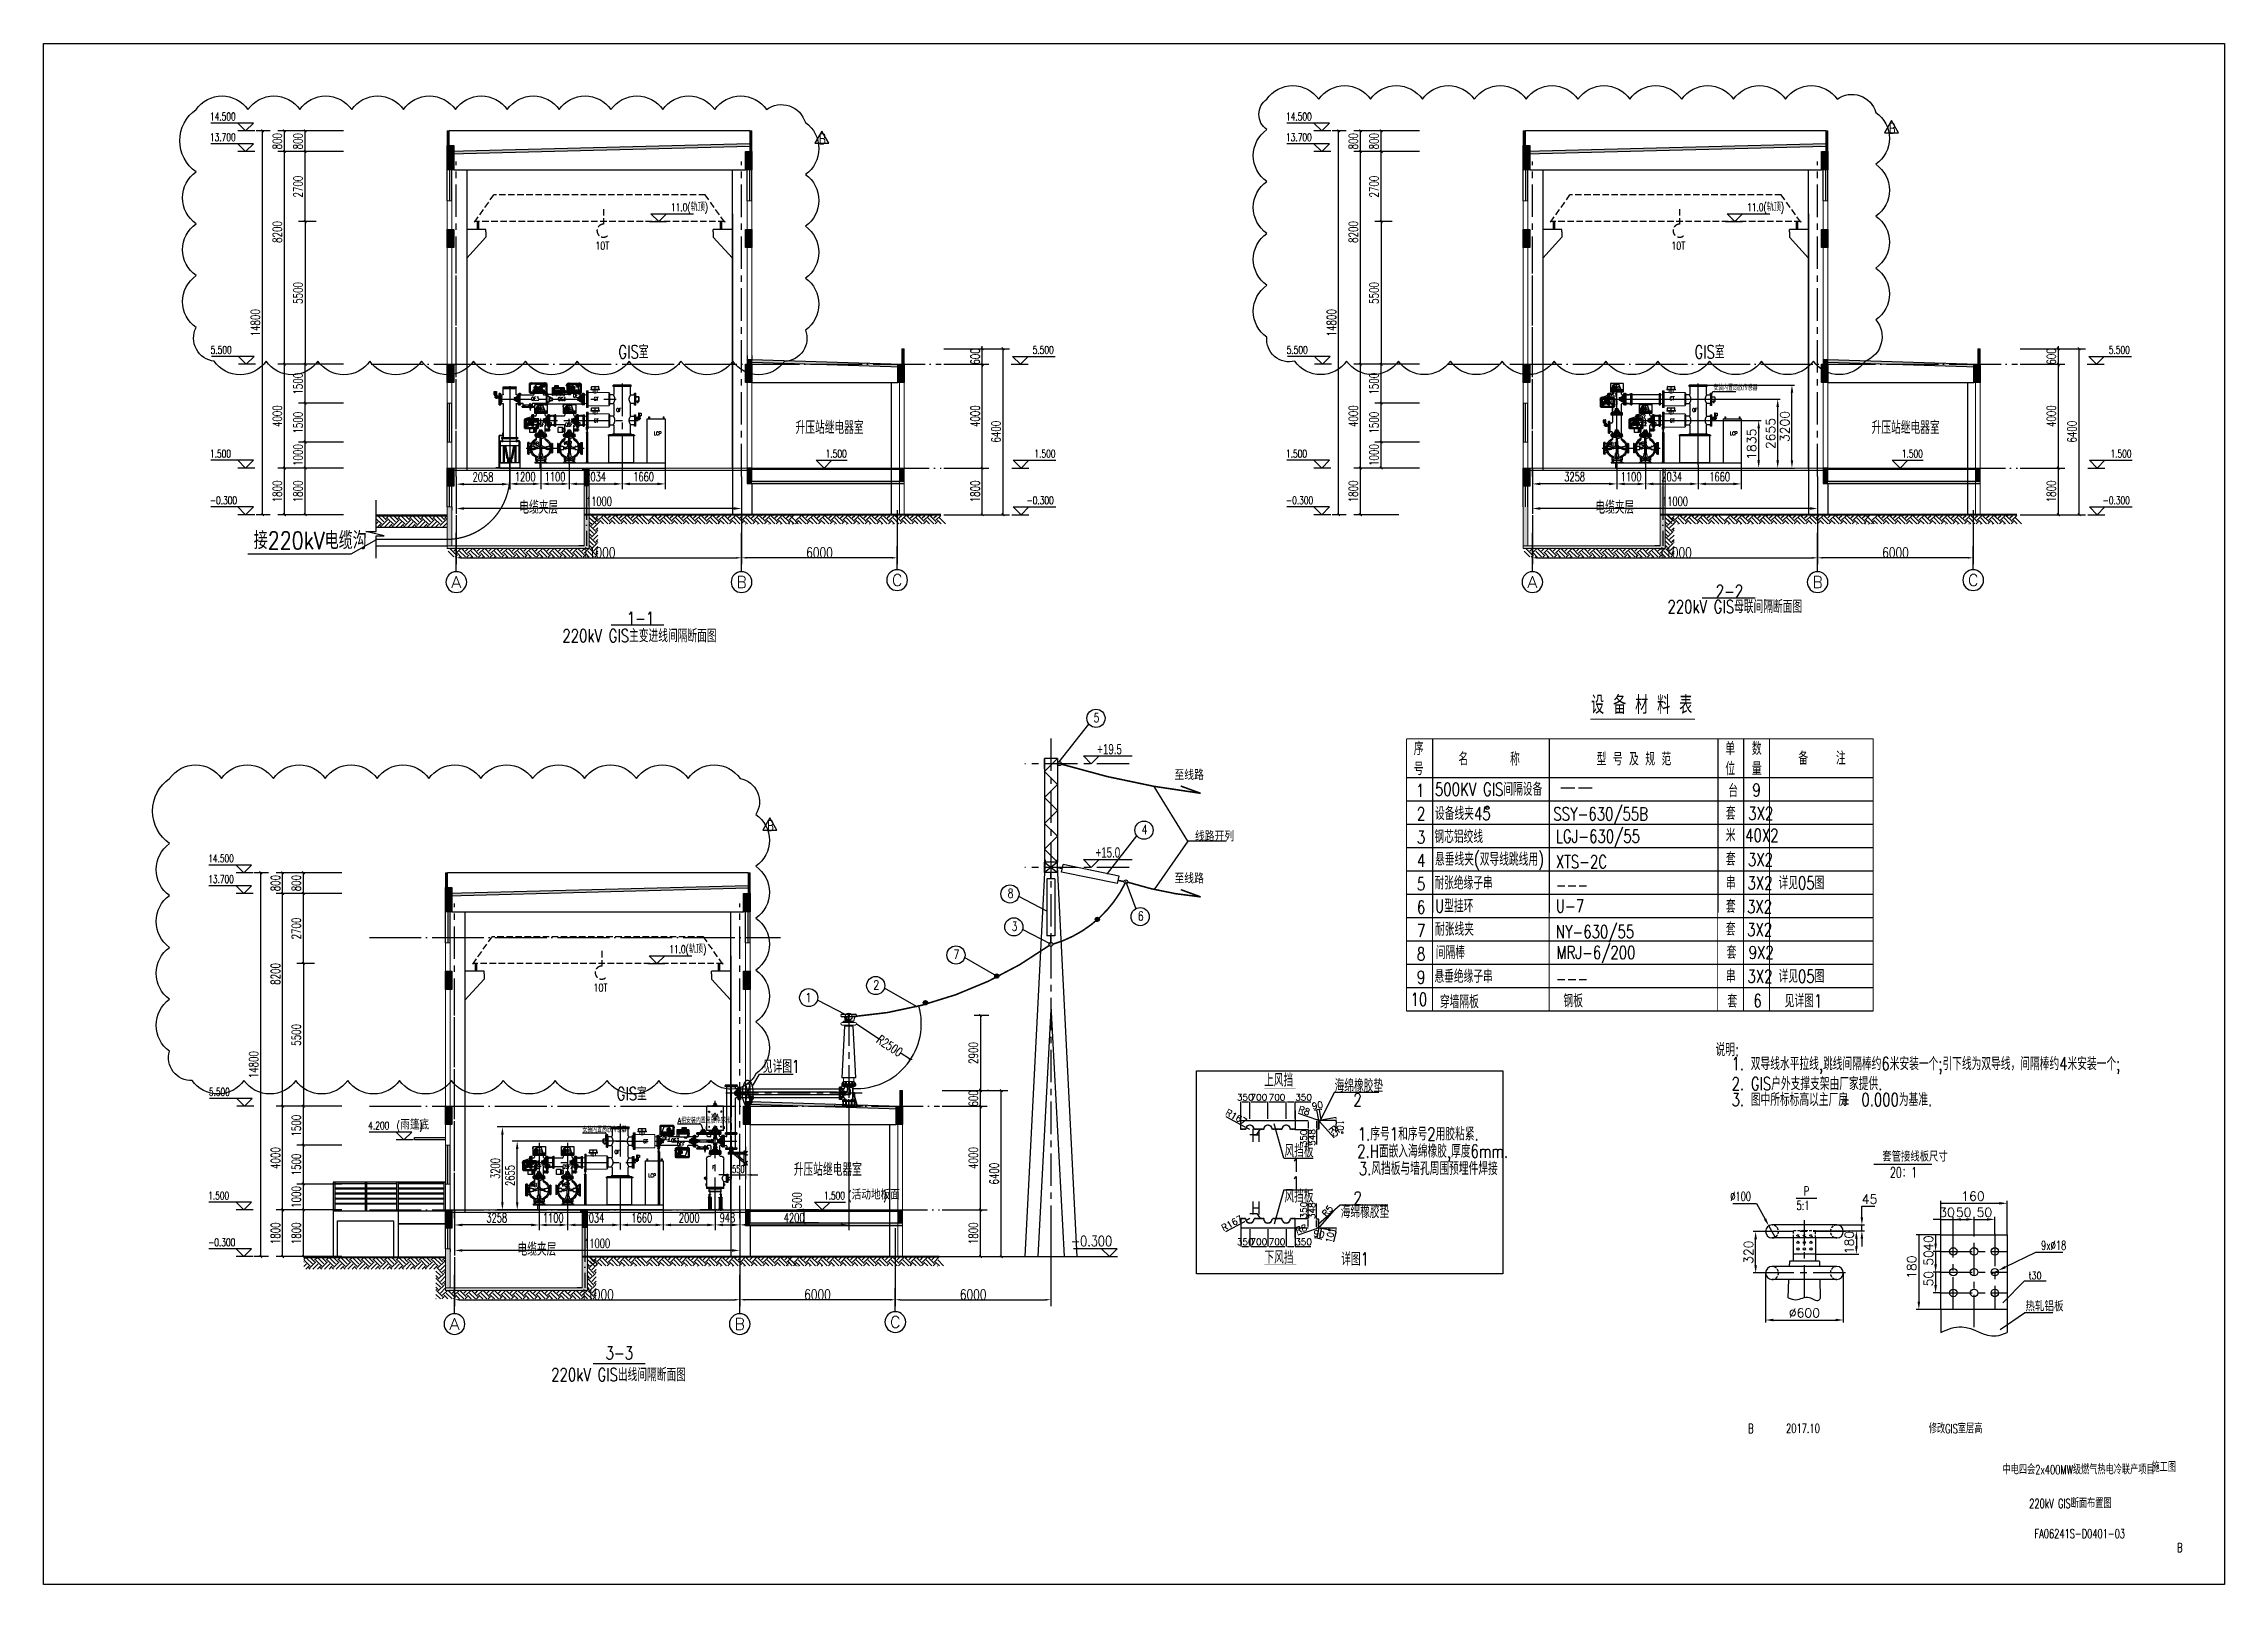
# Model space of a CAD drawing. Extents: x -61205 to 26665, y -81742 to 98141.
# Drawn here: x -57435 to 26665, y -31748 to 27652 of the extents above; entities that cross this region are included whole.
import ezdxf
from ezdxf.enums import TextEntityAlignment as Align

# ---------------------------------------------------------------- set-up
doc = ezdxf.new("R2010")
doc.units = 0
doc.header["$LTSCALE"] = 1000
doc.header["$MEASUREMENT"] = 0
for name, pattern in [('AM_ISO02W050x2', [3.75, 3, -0.75]), ('AM_ISO08W050', [18, 12, -1.5, 3, -1.5]), ('AM_ISO08W050x2', [9, 6, -0.75, 1.5, -0.75]), ('CENTER', [2, 1.25, -0.25, 0.25, -0.25]), ('CENTER2', [1.125, 0.75, -0.125, 0.125, -0.125]), ('DASH', [0.35, 0.25, -0.1]), ('DASHED2', [0.375, 0.25, -0.125]), ('DOTE', [2.42, 2, -0.2, 0.02, -0.2]), ('F', [0.75, 0.5, -0.25]), ('G', [2, 1.25, -0.25, 0.25, -0.25])]:
    doc.linetypes.add(name, pattern=pattern)
doc.layers.get('0').update_dxf_attribs({"linetype": 'CONTINUOUS'})
doc.layers.get('DEFPOINTS').update_dxf_attribs({"linetype": 'CONTINUOUS'})
for name, color, linetype in [('01', 7, 'CONTINUOUS'), ('02', 1, 'CONTINUOUS'), ('04', 2, 'F'), ('05', 4, 'G'), ('05细点划线', 1, 'CENTER'), ('06', 4, 'G'), ('08', 1, 'CONTINUOUS'), ('09', 3, 'CONTINUOUS'), ('1', 7, 'CONTINUOUS'), ('10', 7, 'CONTINUOUS'), ('11', 6, 'CONTINUOUS'), ('2', 7, 'CONTINUOUS'), ('30', 7, 'CONTINUOUS'), ('AXIS', 3, 'CONTINUOUS'), ('AXIS_TEXT', 7, 'CONTINUOUS'), ('CONHL025', 3, 'CONTINUOUS'), ('CONTE070', 7, 'CONTINUOUS'), ('DIM_ELEV', 3, 'CONTINUOUS'), ('DOTE', 7, 'CENTER'), ('EbLayer5', 3, 'CONTINUOUS'), ('PUB_DIM', 3, 'CONTINUOUS'), ('PUB_HATCH', 8, 'CONTINUOUS'), ('PUB_TEXT', 7, 'CONTINUOUS'), ('S_FLOOR', 255, 'CONTINUOUS'), ('S_GROUND', 4, 'CONTINUOUS'), ('S_STAIR', 2, 'CONTINUOUS'), ('WINDOW', 7, 'CONTINUOUS'), ('尺寸', 7, 'CONTINUOUS'), ('设备外形', 7, 'CONTINUOUS')]:
    doc.layers.add(name, color=color, linetype=linetype)
for name, color, linetype, lineweight in [('AM_0', 7, 'CONTINUOUS', 50), ('AM_0N', 7, 'CONTINUOUS', 50), ('AM_4', 3, 'CONTINUOUS', 25), ('AM_4N', 3, 'CONTINUOUS', 25), ('AM_7', 4, 'AM_ISO08W050', 25), ('AM_INV', 253, 'CONTINUOUS', 0), ('WALL', 9, 'CONTINUOUS', 13)]:
    doc.layers.add(name, color=color, linetype=linetype, lineweight=lineweight)
doc.styles.add('_TCH_DIM', font='geditxt.shx', dxfattribs={"bigfont": 'dxt.shx'})
doc.styles.add('A', font='geditxt.shx', dxfattribs={"width": 0.72, "bigfont": 'hzfs_1.shx'})
doc.styles.add('COMPLEX', font='geditxt.shx', dxfattribs={"bigfont": 'hzfs_1.shx'})
doc.styles.add('DIM_FONT', font='geditxt.shx', dxfattribs={"width": 0.7, "bigfont": 'hzfs_1.shx'})
doc.styles.add('DXT', font='geditxt.shx', dxfattribs={"width": 0.72, "bigfont": 'hzfs_1.shx'})
doc.styles.add('HZ', font='geditxt.shx', dxfattribs={"width": 0.75, "bigfont": 'hzfs_1.shx'})
doc.styles.add('HZ1', font='geditxt.shx', dxfattribs={"width": 0.75, "bigfont": 'hzfs_1.shx'})
doc.styles.add('intecad', font='geditxt.shx', dxfattribs={"width": 0.667, "bigfont": 'hzfs_1.shx'})
doc.styles.get("Standard").update_dxf_attribs({"font": 'geditxt.shx', "bigfont": 'hzfs_1.shx'})
doc.styles.add('TXT06', font='geditxt.shx', dxfattribs={"width": 0.75, "bigfont": 'hzfs_1.shx'})
doc.styles.add('TXT10', font='geditxt.shx', dxfattribs={"width": 0.75, "bigfont": 'hzfs_1.shx'})
doc.dimstyles.new('_TCH_ARCH&&100', dxfattribs={"dimtxt": 350, "dimasz": 100, "dimexe": 250, "dimexo": 300, "dimgap": 100, "dimtad": 1, "dimdec": 0, "dimzin": 0, "dimdsep": 46, "dimtxsty": 'DIM_FONT', "dimblk": 'ARCHTICK', "dimcen": 0.09, "dimclrt": 7, "dimazin": 2, "dimtfac": 1, "dimtdec": 0, "dimtix": 1, "dimtmove": 2, "dimatfit": 3, "dimfxl": 1, "dimtolj": 1, "dimtzin": 0, "dimarcsym": 0})
doc.dimstyles.new('INTE', dxfattribs={"dimscale": 100, "dimtxt": 3.5, "dimasz": 3, "dimexe": 1, "dimexo": 0, "dimgap": 1, "dimtad": 1, "dimtoh": 1, "dimdsep": 46, "dimtxsty": 'Standard', "dimcen": 0, "dimclrd": 7, "dimclre": 7, "dimclrt": 6, "dimadec": 0, "dimazin": 2, "dimtp": 0.1, "dimtm": 0.1, "dimtfac": 0.71, "dimtdec": 3, "dimtix": 1, "dimtmove": 0, "dimatfit": 3, "dimfxl": 1, "dimlwd": -1, "dimlwe": -1, "dimarcsym": 0})
doc.dimstyles.new('INTE$0', dxfattribs={"dimscale": 100, "dimtxt": 3.5, "dimasz": 3, "dimexe": 2, "dimexo": 0, "dimgap": 1, "dimtad": 1, "dimdsep": 46, "dimtxsty": 'intecad', "dimcen": 0, "dimclrd": 7, "dimclre": 7, "dimclrt": 6, "dimadec": 0, "dimazin": 2, "dimtp": 0.1, "dimtm": 0.1, "dimtfac": 0.71, "dimtix": 1, "dimtmove": 0, "dimatfit": 3, "dimfxl": 1, "dimlwd": -1, "dimlwe": -1, "dimarcsym": 0})
doc.dimstyles.new('ISO-25', dxfattribs={"dimtxt": 250, "dimasz": 100, "dimexe": 1.25, "dimexo": 0.625, "dimgap": 50, "dimtad": 1, "dimdec": 1, "dimdsep": 46, "dimtxsty": 'Standard', "dimcen": 2.5, "dimadec": 0, "dimazin": 0, "dimtfac": 1, "dimtdec": 1, "dimtmove": 0, "dimatfit": 3, "dimfxl": 1, "dimarcsym": 0})
doc.dimstyles.new('PÖTTY', dxfattribs={"dimscale": 10, "dimtxt": 3.5, "dimasz": 1.5, "dimexe": 1, "dimexo": 2, "dimgap": 1.5, "dimtad": 1, "dimdec": 0, "dimrnd": 1, "dimzin": 15, "dimdsep": 46, "dimtxsty": 'TXT10', "dimblk1": 'DOT', "dimblk2": 'DOT', "dimsah": 1, "dimcen": 0.09, "dimdle": 1, "dimclrd": 256, "dimclre": 256, "dimclrt": 6, "dimadec": 0, "dimazin": 0, "dimtfac": 1, "dimtix": 1, "dimtmove": 2, "dimatfit": 3, "dimldrblk": 'DOT', "dimfxl": 1, "dimtvp": 1.25, "dimtolj": 1, "dimtzin": 15, "dimarcsym": 0})
doc.dimstyles.get("Standard").update_dxf_attribs({"dimtxt": 0.18, "dimasz": 0.18, "dimexe": 0.18, "dimexo": 0.0625, "dimgap": 0.09, "dimtad": 0, "dimtih": 1, "dimtoh": 1, "dimdec": 4, "dimzin": 0, "dimdsep": 46, "dimtxsty": 'Standard', "dimcen": 0.09, "dimadec": 0, "dimazin": 0, "dimtfac": 1, "dimtdec": 4, "dimtofl": 0, "dimtmove": 0, "dimatfit": 3, "dimfxl": 1, "dimtolj": 1, "dimtzin": 0, "dimarcsym": 0})
doc.dimstyles.new('STANDARD$0', dxfattribs={"dimtxt": 5, "dimasz": 5, "dimexe": 2.5, "dimexo": 0, "dimgap": 1.25, "dimtad": 1, "dimdec": 4, "dimzin": 0, "dimdsep": 46, "dimtxsty": 'Standard', "dimcen": 0, "dimadec": 0, "dimazin": 0, "dimtfac": 0.514286, "dimtdec": 4, "dimtix": 1, "dimtmove": 0, "dimatfit": 3, "dimfxl": 1, "dimtolj": 1, "dimtzin": 0, "dimarcsym": 0})
pattern_1 = [(45, (0, 0), (-4.490128, 4.490128), [])]
pattern_2 = [(45, (-37420.5941, 14054.79515), (-0.4490128, 0.4490128), []), (135, (-37420.5941, 14054.79515), (-0.4490128, -0.4490128), [])]
pattern_3 = [(45, (23543.8277, 42270.6484), (-2.245064, 2.245064), [])]

msp = doc.modelspace()

# ---------------------------------------------------------------- texts
at = {"style": 'HZ1', "width": 0.7}
for s, p in [('至线路', (-13825.195, -737.717)), ('线路开列', (-13035.545, -3103.489)), ('至线路', (-13825.195, -4730.13))]:
    msp.add_text(s, height=400, dxfattribs=at).set_placement(p)
at = {"color": 7, "style": 'HZ', "width": 0.65}
msp.add_text('见详图1', height=500, dxfattribs=at).set_placement((-29693.785, -12032.444))
at = {"layer": '02', "style": 'intecad', "width": 0.667}
for height, p in [(4, (-38504.744, 14419.348, 0)), (4, (-38430.294, 14439.317, 0)), (4, (-38317.499, 14428.787, 0)), (4, (-38262.296, 14434.408, 0)), (4, (-38161.824, 14476.366, 0)), (8, (-37169.99, 14454.768, 0)), (4, (-37092.579, 14419.348, 0)), (4, (-37018.129, 14439.317, 0)), (4, (-36874.078, 14491.604)), (4, (-36818.131, 14467.952, 0))]:
    msp.add_text('●', height=height, dxfattribs=at).set_placement(p, align=Align.MIDDLE)
at = {"layer": '11', "style": 'intecad'}
for s, height, width, p in [('安装内置局放传感器', 210, 0.667, (6961.07, 14282.042)), ('QE3', 140, 0.667, (-38632.255, 13891.283)), ('QS3', 140, 0.667, (-37602.591, 13881.026)), ('QE2', 140, 0.667, (-37020.542, 14009.885)), ('CT', 140, 0.667, (-36212.024, 13887.475)), ('QF', 140, 0.667, (-35354.069, 13456.558)), ('QS1', 140, 0.667, (2940.039, 14034.281)), ('QE1', 140, 0.667, (2992.484, 13741.983)), ('CT', 140, 0.667, (5278.021, 13904.47)), ('QF', 140, 0.667, (6143.759, 13456.558)), ('QE1', 140, 0.667, (-38526.255, 13056.409)), ('QSF1', 140, 0.667, (-38422.429, 12893.528)), ('QSF2', 140, 0.667, (-37322.429, 12893.528)), ('CT', 140, 0.667, (-36212.024, 13048.615)), ('LCP', 140, 0.667, (-33899.451, 12554.191)), ('QS2', 140, 0.667, (4040.039, 13214.281)), ('QE2', 140, 0.667, (4092.484, 12921.983)), ('CT', 140, 0.667, (5285.804, 13048.615)), ('LCP', 140, 0.667, (7598.377, 12554.191)), ('WB1', 140, 0.667, (-38559.364, 12164.402)), ('WB2', 140, 0.667, (-37376.477, 12180.522)), ('WB1', 140, 0.667, (2893.414, 12145.24)), ('WB2', 140, 0.667, (4076.3, 12161.359)), ('安装内置局放传感器', 210, 0.667, (-36653.601, -14318.499)), ('A相安装内置局放传感器', 210, 0.667, (-32983.552, -13970.057, 0)), ('VTA', 140, 0.667, (-31667.708, -13741.185)), ('QF', 140, 0.667, (-35417.582, -15146.903)), ('CT', 140, 0.667, (-34309.855, -14734.845, -0.006)), ('QE2', 140, 0.667, (-33563.809, -14608.329)), ('QS3', 140, 0.667, (-33234.795, -14704.543)), ('QEF', 140, 0.667, (-33008.336, -14856.502)), ('套管接线板尺寸', 400, 0.667, (13474.136, -15448.599)), ('QE1', 140, 0.667, (-38620.991, -15547.052, -0.006)), ('QSF1', 140, 0.667, (-38517.165, -15709.932, -0.006)), ('QSF2', 140, 0.667, (-37417.165, -15709.932, -0.006)), ('LCP', 140, 0.667, (-34110.414, -16053.96)), ('F', 140, 0.667, (-31647.708, -15742.609)), ('20：1', 400, 0.667, (13768.287, -16067.857)), ('WB1', 140, 0.667, (-38636.066, -16424.795)), ('WB2', 140, 0.667, (-37453.18, -16408.675)), ('P', 350, 0.667, (10441.066, -16759.566)), ('5:1', 350, 0.667, (10166.527, -17313.539)), ('t30', 280, 0.8, (19116.478, -19984.97)), ('热轧铝板', 400, 0.8, (18991.491, -21221.413)), ('B', 350, 0.667, (8301.199, -25913.102)), ('2017.10', 350, 0.667, (9763.333, -25906.429)), ('修改GIS室层高', 350, 0.667, (15266.28, -25921.338)), ('中电四会2x400MW级燃气热电冷联产项目', 350, 0.667, (18110.338, -27503.629)), ('施工图 ', 350, 0.667, (23856.05, -27405.438)), ('220kV GIS断面布置图', 350, 0.667, (19138.086, -28804.189)), ('FA06241S-D0401-03', 350, 0.667, (19341.344, -29968.769)), ('B', 350, 0.667, (24841.12, -30503.411))]:
    msp.add_text(s, height=height, dxfattribs=dict(at, width=width)).set_placement(p)
at = {"layer": '11', "color": 7, "char_height": 24.5, "width": 27.153, "attachment_point": 1, "style": 'intecad'}
for insert in [(-38462.609, 14427.234), (-38462.609, 14365.528), (-37050.444, 14427.234), (-37050.444, 14365.528)]:
    msp.add_mtext('{\\f宋体|b0|i0|c134|p2;分}', dxfattribs=dict(at, insert=insert))
at = {"layer": '2', "color": 7, "style": 'A', "width": 0.72}
for s, height, p in [('设 备 材 料 表', 700, (2242.02, 1811.881)), ('序', 500, (-4595.118, 223.985)), ('名      称', 500, (-2871.977, -178.634)), ('型 号 及 规 范', 500, (2457.018, -178.634)), ('位', 500, (7419.262, -552.264)), ('单', 500, (7419.262, 223.985)), ('数', 500, (8443.128, 223.985)), ('备    注', 500, (10234.28, -146.937)), ('号', 500, (-4595.118, -552.264)), ('量', 500, (8443.128, -546.93))]:
    msp.add_text(s, height=height, dxfattribs=at).set_placement(p)
at = {"layer": 'CONTE070', "style": 'TXT06', "width": 0.75}
for s, p in [('5', (-16940.64, 1490.739, -0.006)), ('4', (-15088.099, -2821.634, -0.006)), ('8', (-20256.981, -5279.858, -0.006)), ('6', (-15235.492, -6155.174, -0.006)), ('3', (-20106.982, -6550.562, -0.006)), ('7', (-22340.894, -7634.505, -0.006)), ('1', (-28051.606, -9299.422, -0.006)), ('2', (-25434.16, -8811.549, -0.006))]:
    msp.add_text(s, height=350, dxfattribs=at).set_placement(p)
at = {"layer": 'PUB_DIM', "color": 145, "style": 'HZ', "width": 0.75}
for p in [(-35891.136, 19859.966), (5606.692, 19859.966), (-35959.69, -8743.494)]:
    msp.add_text('10T', height=300, dxfattribs=at).set_placement(p, align=Align.MIDDLE)
at = {"layer": 'PUB_DIM', "color": 0, "style": 'HZ', "width": 0.75}
for s, p in [('GIS室', (-34687.819, 15798.067)), ('GIS室', (-34687.819, 15798.067)), ('GIS室', (6810.008, 15798.067)), ('升压站继电器室', (-27124.195, 12879.818)), ('升压站继电器室', (14373.633, 12879.818)), ('电缆夹层', (-38341.99, 9797.499)), ('电缆夹层', (3155.837, 9797.499)), ('GIS室', (-34756.373, -12805.393)), ('升压站继电器室', (-27192.749, -15723.642)), ('电缆夹层', (-38410.545, -18805.961))]:
    msp.add_text(s, height=500, dxfattribs=at).set_placement(p, align=Align.MIDDLE)
for s, p in [('2-2', (7049.157, 6288.504)), ('220kV GIS母联间隔断面图', (5187.15, 5695.891)), ('220kV GIS主变进线间隔断面图', (-37428.53, 4573.55)), ('1-1', (-34945.678, 5246.674)), ('500KV GIS间隔设备', (-3776.933, -1343.564)), ('1', (-4509.284, -1390.683)), ('9', (8462.538, -1375.297)), ('2', (-4473.698, -2290.683)), ('设备线夹45', (-3775.995, -2279.538)), ('SSY-630/55B', (786.953, -2292.534)), ('套', (7440.378, -2275.297)), ('3X2', (8303.451, -2275.297)), ('3', (-4473.698, -3190.683)), ('钢芯铝绞线', (-3798.097, -3172.789)), ('LGJ-630/55', (882.126, -3157.178)), ('米', (7440.378, -3120.399)), ('40X2', (8187.629, -3120.399)), ('4', (-4473.698, -4090.683)), ('悬垂线夹(双导线跳线用)', (-3775.995, -4042.687)), ('XTS-2C', (882.126, -4137.291)), ('套', (7440.378, -4038.446)), ('3X2', (8292.027, -4053.636)), ('5', (-4473.698, -4990.683)), ('耐张绝缘子串', (-3798.097, -4957.877)), ('---', (882.126, -5037.291)), ('串', (7440.378, -4953.636)), ('3X2', (8272.132, -4953.636)), ('详见05图', (9471.107, -4953.636)), ('6', (-4473.698, -5890.683)), ('U型挂环', (-3775.995, -5843.822)), ('U-7', (882.126, -5839.098)), ('套', (7440.378, -5861.581)), ('3X2', (8257.27, -5871.247)), ('7', (-4473.698, -6790.683)), ('耐张线夹', (-3775.995, -6742.687)), ('NY-630/55', (882.126, -6837.291)), ('套', (7440.378, -6738.446)), ('3X2', (8259.14, -6753.636)), ('8', (-4473.698, -7690.683)), ('间隔棒', (-3744.584, -7641.844)), ('MRJ-6/200', (913.769, -7637.119)), ('套', (7472.349, -7637.603)), ('9X2', (8321.264, -7637.603)), ('9', (-4473.698, -8590.683)), ('悬垂绝缘子串', (-3798.097, -8557.877)), ('串', (7440.378, -8553.636)), ('3X2', (8272.132, -8553.636)), ('详见05图', (9471.107, -8553.636)), ('穿墙隔板', (-3587.39, -9536.709)), ('---', (882.126, -8637.291)), ('钢板', (1177.636, -9501.797)), ('套', (7501.518, -9516.372)), ('见详图1', (9710.945, -9501.797)), ('说明:', (7045.555, -11386.356)), ('1. 双导线水平拉线,跳线间隔棒约6米安装一个;引下线为双导线，间隔棒约4米安装一个;', (7662.136, -11924.991)), ('上风挡', (-10369.547, -12558.977)), ('海绵橡胶垫', (-7649.665, -12774.396)), ('2. GIS户外支撑支架由厂家提供.', (7662.136, -12695.542)), ('2', (-6925.424, -13314.843)), ('3. 图中所标标高以主厂房  0.000为基准.', (7662.136, -13310.818)), ('H', (-10862.856, -14681.464)), ('风挡板', (-9584.238, -15288.879)), ('1', (-9305.97, -15837.599)), ('风挡板', (-9584.238, -17034.663)), ('1', (-9305.97, -16520.546)), ('2', (-6919.688, -17108.464)), ('H', (-10862.856, -17489.704)), ('海绵橡胶垫', (-7414.535, -17631.575)), ('下风挡', (-10356.532, -19389.9)), ('详图1', (-7393.917, -19456.627)), ('3-3', (-35761.733, -23072.647)), ('220kV GIS出线间隔断面图', (-37859.958, -23915.224))]:
    msp.add_text(s, height=500, dxfattribs=at).set_placement(p)
msp.add_text('台', height=500, dxfattribs=at).set_placement((7722.357, -1150.528), align=Align.MIDDLE_CENTER)
for s, p in [('10', (-4399.61, -9447.598)), ('6', (8662.136, -9497.551)), ('1.序号1和序号2用胶粘紧.', (-4422.438, -14634.378)), ('2.H面嵌入海绵橡胶,厚度6mm.', (-3868.206, -15297.516)), ('3.风挡板与墙孔周围预埋件焊接', (-4035.5, -15965.51))]:
    msp.add_text(s, height=500, dxfattribs=at).set_placement(p, align=Align.CENTER)
at = {"layer": 'PUB_DIM', "style": 'DIM_FONT', "width": 0.8}
msp.add_text('-0.300', height=400, dxfattribs=at).set_placement((-17023.441, -18512.025), align=Align.MIDDLE)
at = {"layer": 'PUB_DIM', "char_height": 400, "width": 1200, "attachment_point": 1, "style": 'DIM_FONT'}
for s, insert in [('{\\fￋￎￌﾣﾤ|b0|i0|c134|p54;+19.5}', (-16800.452, 649.549)), ('{\\fￋￎￌﾣﾤ|b0|i0|c134|p54;+15.0}', (-16865.754, -3331.658))]:
    msp.add_mtext(s, dxfattribs=dict(at, insert=insert))
at = {"layer": 'PUB_TEXT', "style": '_TCH_DIM', "width": 0.705882}
for s, p in [('14.500', (-51018.487, 24693.462)), ('14.500', (-9520.66, 24693.462)), ('13.700', (-51018.487, 23895.121)), ('13.700', (-9520.66, 23895.121)), ('11.0(轨顶) ', (-33237.757, 21195.121)), ('11.0(轨顶) ', (8260.07, 21195.121)), ('5.500', (-50992.965, 15695.121)), ('5.500', (-19290.323, 15695.121)), ('5.500', (-9495.137, 15695.121)), ('5.500', (22207.505, 15695.121)), ('1.500', (-51018.487, 11695.121)), ('1.500', (-27273.456, 11695.121)), ('1.500', (-19224.8, 11695.121)), ('1.500', (-9520.66, 11695.121)), ('1.500', (14224.372, 11695.121)), ('1.500', (22273.027, 11695.121)), ('-0.300', (-51018.487, 9895.121)), ('-0.300', (-19524.8, 9895.121)), ('-0.300', (-9520.66, 9895.121)), ('-0.300', (21973.027, 9895.121)), ('14.500', (-51087.041, -3909.998)), ('13.700', (-51087.041, -4708.339)), ('11.0(轨顶) ', (-33306.311, -7408.339)), ('5.500', (-51061.519, -12908.339)), ('4.200', (-44913.553, -14208.339)), ('(', (-43817.553, -14208.339)), (')', (-42940.319, -14208.339)), ('1.500', (-51087.041, -16908.339)), ('1.500', (-27342.01, -16908.339)), ('(', (-26412.01, -16908.339)), (')', (-25043.286, -16908.339)), ('-0.300', (-51087.041, -18708.339))]:
    msp.add_text(s, height=297.5, dxfattribs=at).set_placement(p)
at = {"layer": 'PUB_TEXT', "style": '_TCH_DIM'}
for s, p in [('雨篷底', (-43677.553, -14208.339)), ('活动地板面', (-26272.01, -16908.339))]:
    msp.add_text(s, height=337.5887, dxfattribs=at).set_placement(p)
at = {"layer": '设备外形', "color": 3, "style": 'HZ', "width": 0.8}
msp.add_text('接220kV电缆沟', height=675, dxfattribs=at).set_placement((-49332.752, 8497.983), align=Align.MIDDLE_LEFT)

# ---------------------------------------------------------------- blocks, each defined once
blk = doc.blocks.new('_ArchTick')
at = {"color": 0, "linetype": 'ByBlock', "const_width": 0.4}
blk.add_lwpolyline([(-0.5, -0.5), (0.5, 0.5)], dxfattribs=at)
blk = doc.blocks.new('*D183')
at = {"layer": 'DEFPOINTS', "color": 0, "transparency": 16777216}
for p in [(-28108, -17313), (-27250, -17313), (-27250, -17813)]:
    blk.add_point(p, dxfattribs=at)
at = {"layer": 'PUB_DIM', "color": 0, "lineweight": -2, "transparency": 16777216}
for p, q in [((-27550, -17313), (-28358, -17313)), ((-28108, -17813), (-28108, -17313)), ((-27550, -17813), (-28358, -17813))]:
    blk.add_line(p, q, dxfattribs=at)
at = {"layer": 'PUB_DIM', "color": 0, "lineweight": -2, "transparency": 16777216, "xscale": 100, "yscale": 100, "zscale": 100}
for p, rotation in [((-28108, -17313), 90), ((-28108, -17813), 270)]:
    blk.add_blockref('_ArchTick', p, dxfattribs=dict(at, rotation=rotation))
at = {"layer": 'PUB_DIM', "color": 7, "transparency": 16777216, "insert": (-28383, -16943), "char_height": 350, "attachment_point": 5, "rotation": 90, "style": 'DIM_FONT'}
blk.add_mtext('\\A1;500', dxfattribs=at)
blk = doc.blocks.new('*D184')
at = {"layer": 'DEFPOINTS', "color": 0, "transparency": 16777216}
for p in [(-47418, -17313), (-45640, -17313), (-45640, -19113)]:
    blk.add_point(p, dxfattribs=at)
at = {"layer": 'PUB_DIM', "color": 0, "lineweight": -2, "transparency": 16777216}
for p, q in [((-45940, -17313), (-47668, -17313)), ((-47418, -19113), (-47418, -17313)), ((-45940, -19113), (-47668, -19113))]:
    blk.add_line(p, q, dxfattribs=at)
at = {"layer": 'PUB_DIM', "color": 0, "lineweight": -2, "transparency": 16777216, "xscale": 100, "yscale": 100, "zscale": 100}
for p, rotation in [((-47418, -17313), 90), ((-47418, -19113), 270)]:
    blk.add_blockref('_ArchTick', p, dxfattribs=dict(at, rotation=rotation))
at = {"layer": 'PUB_DIM', "color": 7, "transparency": 16777216, "insert": (-47693, -18213), "char_height": 350, "attachment_point": 5, "rotation": 90, "style": 'DIM_FONT'}
blk.add_mtext('\\A1;1800', dxfattribs=at)
blk = doc.blocks.new('*D185')
at = {"layer": 'DEFPOINTS', "color": 0, "transparency": 16777216}
for p in [(-47418, -16313), (-45640, -16313), (-45640, -17313)]:
    blk.add_point(p, dxfattribs=at)
at = {"layer": 'PUB_DIM', "color": 0, "lineweight": -2, "transparency": 16777216}
for p, q in [((-45940, -16313), (-47668, -16313)), ((-47418, -17313), (-47418, -16313)), ((-45940, -17313), (-47668, -17313))]:
    blk.add_line(p, q, dxfattribs=at)
at = {"layer": 'PUB_DIM', "color": 0, "lineweight": -2, "transparency": 16777216, "xscale": 100, "yscale": 100, "zscale": 100}
for p, rotation in [((-47418, -16313), 90), ((-47418, -17313), 270)]:
    blk.add_blockref('_ArchTick', p, dxfattribs=dict(at, rotation=rotation))
at = {"layer": 'PUB_DIM', "color": 7, "transparency": 16777216, "insert": (-47693, -16813), "char_height": 350, "attachment_point": 5, "rotation": 90, "style": 'DIM_FONT'}
blk.add_mtext('\\A1;1000', dxfattribs=at)
blk = doc.blocks.new('*D186')
at = {"layer": 'DEFPOINTS', "color": 0, "transparency": 16777216}
for p in [(-47418, -14813), (-45640, -14813), (-45640, -16313)]:
    blk.add_point(p, dxfattribs=at)
at = {"layer": 'PUB_DIM', "color": 0, "lineweight": -2, "transparency": 16777216}
for p, q in [((-45940, -14813), (-47668, -14813)), ((-47418, -16313), (-47418, -14813)), ((-45940, -16313), (-47668, -16313))]:
    blk.add_line(p, q, dxfattribs=at)
at = {"layer": 'PUB_DIM', "color": 0, "lineweight": -2, "transparency": 16777216, "xscale": 100, "yscale": 100, "zscale": 100}
for p, rotation in [((-47418, -14813), 90), ((-47418, -16313), 270)]:
    blk.add_blockref('_ArchTick', p, dxfattribs=dict(at, rotation=rotation))
at = {"layer": 'PUB_DIM', "color": 7, "transparency": 16777216, "insert": (-47693, -15563), "char_height": 350, "attachment_point": 5, "rotation": 90, "style": 'DIM_FONT'}
blk.add_mtext('\\A1;1500', dxfattribs=at)
blk = doc.blocks.new('*D187')
at = {"layer": 'DEFPOINTS', "color": 0, "transparency": 16777216}
for p in [(-47418, -13313), (-45640, -13313), (-45640, -14813)]:
    blk.add_point(p, dxfattribs=at)
at = {"layer": 'PUB_DIM', "color": 0, "lineweight": -2, "transparency": 16777216}
for p, q in [((-45940, -13313), (-47668, -13313)), ((-47418, -14813), (-47418, -13313)), ((-45940, -14813), (-47668, -14813))]:
    blk.add_line(p, q, dxfattribs=at)
at = {"layer": 'PUB_DIM', "color": 0, "lineweight": -2, "transparency": 16777216, "xscale": 100, "yscale": 100, "zscale": 100}
for p, rotation in [((-47418, -13313), 90), ((-47418, -14813), 270)]:
    blk.add_blockref('_ArchTick', p, dxfattribs=dict(at, rotation=rotation))
at = {"layer": 'PUB_DIM', "color": 7, "transparency": 16777216, "insert": (-47693, -14063), "char_height": 350, "attachment_point": 5, "rotation": 90, "style": 'DIM_FONT'}
blk.add_mtext('\\A1;1500', dxfattribs=at)
blk = doc.blocks.new('*D188')
at = {"layer": 'DEFPOINTS', "color": 0, "transparency": 16777216}
for p in [(-48218, -17313), (-46440, -17313), (-46440, -19113)]:
    blk.add_point(p, dxfattribs=at)
at = {"layer": 'PUB_DIM', "color": 0, "lineweight": -2, "transparency": 16777216}
for p, q in [((-46740, -17313), (-48468, -17313)), ((-48218, -19113), (-48218, -17313)), ((-46740, -19113), (-48468, -19113))]:
    blk.add_line(p, q, dxfattribs=at)
at = {"layer": 'PUB_DIM', "color": 0, "lineweight": -2, "transparency": 16777216, "xscale": 100, "yscale": 100, "zscale": 100}
for p, rotation in [((-48218, -17313), 90), ((-48218, -19113), 270)]:
    blk.add_blockref('_ArchTick', p, dxfattribs=dict(at, rotation=rotation))
at = {"layer": 'PUB_DIM', "color": 7, "transparency": 16777216, "insert": (-48493, -18213), "char_height": 350, "attachment_point": 5, "rotation": 90, "style": 'DIM_FONT'}
blk.add_mtext('\\A1;1800', dxfattribs=at)
blk = doc.blocks.new('*D189')
at = {"layer": 'DEFPOINTS', "color": 0, "transparency": 16777216}
for p in [(-48218, -13313), (-46440, -13313), (-46440, -17313)]:
    blk.add_point(p, dxfattribs=at)
at = {"layer": 'PUB_DIM', "color": 0, "lineweight": -2, "transparency": 16777216}
for p, q in [((-46740, -13313), (-48468, -13313)), ((-48218, -17313), (-48218, -13313)), ((-46740, -17313), (-48468, -17313))]:
    blk.add_line(p, q, dxfattribs=at)
at = {"layer": 'PUB_DIM', "color": 0, "lineweight": -2, "transparency": 16777216, "xscale": 100, "yscale": 100, "zscale": 100}
for p, rotation in [((-48218, -13313), 90), ((-48218, -17313), 270)]:
    blk.add_blockref('_ArchTick', p, dxfattribs=dict(at, rotation=rotation))
at = {"layer": 'PUB_DIM', "color": 7, "transparency": 16777216, "insert": (-48493, -15313), "char_height": 350, "attachment_point": 5, "rotation": 90, "style": 'DIM_FONT'}
blk.add_mtext('\\A1;4000', dxfattribs=at)
blk = doc.blocks.new('*D190')
at = {"layer": 'DEFPOINTS', "color": 0, "transparency": 16777216}
for p in [(-22280, -12713), (-20502, -12713), (-22280, -19113)]:
    blk.add_point(p, dxfattribs=at)
at = {"layer": 'PUB_DIM', "color": 0, "lineweight": -2, "transparency": 16777216}
for p, q in [((-21980, -12713), (-20252, -12713)), ((-20502, -19113), (-20502, -12713)), ((-21980, -19113), (-20252, -19113))]:
    blk.add_line(p, q, dxfattribs=at)
at = {"layer": 'PUB_DIM', "color": 0, "lineweight": -2, "transparency": 16777216, "xscale": 100, "yscale": 100, "zscale": 100}
for p, rotation in [((-20502, -12713), 90), ((-20502, -19113), 270)]:
    blk.add_blockref('_ArchTick', p, dxfattribs=dict(at, rotation=rotation))
at = {"layer": 'PUB_DIM', "color": 7, "transparency": 16777216, "insert": (-20777, -15913), "char_height": 350, "attachment_point": 5, "rotation": 90, "style": 'DIM_FONT'}
blk.add_mtext('\\A1;6400', dxfattribs=at)
blk = doc.blocks.new('*D191')
at = {"layer": 'DEFPOINTS', "color": 0, "transparency": 16777216}
for p in [(-23080, -17313), (-21302, -17313), (-23080, -19113)]:
    blk.add_point(p, dxfattribs=at)
at = {"layer": 'PUB_DIM', "color": 0, "lineweight": -2, "transparency": 16777216}
for p, q in [((-22780, -17313), (-21052, -17313)), ((-21302, -19113), (-21302, -17313)), ((-22780, -19113), (-21052, -19113))]:
    blk.add_line(p, q, dxfattribs=at)
at = {"layer": 'PUB_DIM', "color": 0, "lineweight": -2, "transparency": 16777216, "xscale": 100, "yscale": 100, "zscale": 100}
for p, rotation in [((-21302, -17313), 90), ((-21302, -19113), 270)]:
    blk.add_blockref('_ArchTick', p, dxfattribs=dict(at, rotation=rotation))
at = {"layer": 'PUB_DIM', "color": 7, "transparency": 16777216, "insert": (-21577, -18213), "char_height": 350, "attachment_point": 5, "rotation": 90, "style": 'DIM_FONT'}
blk.add_mtext('\\A1;1800', dxfattribs=at)
blk = doc.blocks.new('*D192')
at = {"layer": 'DEFPOINTS', "color": 0, "transparency": 16777216}
for p in [(-23080, -13313), (-21302, -13313), (-23080, -17313)]:
    blk.add_point(p, dxfattribs=at)
at = {"layer": 'PUB_DIM', "color": 0, "lineweight": -2, "transparency": 16777216}
for p, q in [((-22780, -13313), (-21052, -13313)), ((-21302, -17313), (-21302, -13313)), ((-22780, -17313), (-21052, -17313))]:
    blk.add_line(p, q, dxfattribs=at)
at = {"layer": 'PUB_DIM', "color": 0, "lineweight": -2, "transparency": 16777216, "xscale": 100, "yscale": 100, "zscale": 100}
for p, rotation in [((-21302, -13313), 90), ((-21302, -17313), 270)]:
    blk.add_blockref('_ArchTick', p, dxfattribs=dict(at, rotation=rotation))
at = {"layer": 'PUB_DIM', "color": 7, "transparency": 16777216, "insert": (-21577, -15313), "char_height": 350, "attachment_point": 5, "rotation": 90, "style": 'DIM_FONT'}
blk.add_mtext('\\A1;4000', dxfattribs=at)
blk = doc.blocks.new('*D193')
at = {"layer": 'DEFPOINTS', "color": 0, "transparency": 16777216}
for p in [(-23080, -12713), (-23080, -13313), (-21302, -12713)]:
    blk.add_point(p, dxfattribs=at)
at = {"layer": 'PUB_DIM', "color": 0, "lineweight": -2, "transparency": 16777216}
for p, q in [((-21302, -12713), (-21302, -12613)), ((-22780, -12713), (-21052, -12713)), ((-22780, -13313), (-21052, -13313)), ((-21302, -13313), (-21302, -12713)), ((-21302, -13313), (-21302, -13413))]:
    blk.add_line(p, q, dxfattribs=at)
at = {"layer": 'PUB_DIM', "color": 0, "lineweight": -2, "transparency": 16777216, "xscale": 100, "yscale": 100, "zscale": 100}
for p, rotation in [((-21302, -12713), 270), ((-21302, -13313), 90)]:
    blk.add_blockref('_ArchTick', p, dxfattribs=dict(at, rotation=rotation))
at = {"layer": 'PUB_DIM', "color": 7, "transparency": 16777216, "insert": (-21577, -13013), "char_height": 350, "attachment_point": 5, "rotation": 90, "style": 'DIM_FONT'}
blk.add_mtext('\\A1;600', dxfattribs=at)
blk = doc.blocks.new('*D194')
at = {"layer": '09', "color": 7, "transparency": 16777216}
for p, q in [((-41588, -17634), (-41588, -19074)), ((-30588, -17634), (-30588, -19074)), ((-30888, -18874), (-41288, -18874))]:
    blk.add_line(p, q, dxfattribs=at)
for points in [[(-41288, -18824), (-41288, -18924), (-41588, -18874)], [(-30888, -18824), (-30888, -18924), (-30588, -18874)]]:
    blk.add_solid(points, dxfattribs=at)
at = {"layer": 'DEFPOINTS', "color": 0, "transparency": 16777216}
for p in [(-41588, -17634), (-30588, -17634), (-41588, -18874)]:
    blk.add_point(p, dxfattribs=at)
at = {"layer": '09', "color": 6, "transparency": 16777216, "insert": (-36088, -18599), "char_height": 350, "attachment_point": 5, "style": 'intecad'}
blk.add_mtext('11000', dxfattribs=at)
blk = doc.blocks.new('_AXISO')
blk.add_circle((0, 0), 0.5)
at = {"layer": 'AXIS_TEXT', "style": 'COMPLEX', "width": 1.041667}
blk.add_attdef('A', text='', height=0.56, dxfattribs=at).set_placement((-0.25, -0.28), (0.25, -0.28), align=Align.FIT)
blk = doc.blocks.new('*D195')
at = {"color": 0, "lineweight": -2, "transparency": 16777216}
for p, q in [((-41590, -19131), (-41590, -21025)), ((-30590, -19131), (-30590, -21025)), ((-41390, -20775), (-30790, -20775))]:
    blk.add_line(p, q, dxfattribs=at)
at = {"color": 0, "transparency": 16777216}
for points in [[(-41390, -20741), (-41390, -20808), (-41590, -20775)], [(-30790, -20741), (-30790, -20808), (-30590, -20775)]]:
    blk.add_solid(points, dxfattribs=at)
at = {"layer": 'DEFPOINTS', "color": 0, "transparency": 16777216}
for p in [(-41590, -19031), (-30590, -19031), (-30590, -20775)]:
    blk.add_point(p, dxfattribs=at)
at = {"color": 7, "transparency": 16777216, "insert": (-36090, -20575), "char_height": 400, "attachment_point": 5, "style": 'HZ'}
blk.add_mtext('\\A1;11000', dxfattribs=at)
blk = doc.blocks.new('*D196')
at = {"color": 0, "lineweight": -2, "transparency": 16777216}
for p, q in [((-30590, -18931), (-30590, -21025)), ((-24590, -18931), (-24590, -21025)), ((-24790, -20775), (-30390, -20775))]:
    blk.add_line(p, q, dxfattribs=at)
at = {"color": 0, "transparency": 16777216}
for points in [[(-30390, -20741), (-30390, -20808), (-30590, -20775)], [(-24790, -20741), (-24790, -20808), (-24590, -20775)]]:
    blk.add_solid(points, dxfattribs=at)
at = {"layer": 'DEFPOINTS', "color": 0, "transparency": 16777216}
for p in [(-30590, -18831), (-24590, -18831), (-30590, -20775)]:
    blk.add_point(p, dxfattribs=at)
at = {"color": 7, "transparency": 16777216, "insert": (-27590, -20575), "char_height": 400, "attachment_point": 5, "style": 'HZ'}
blk.add_mtext('\\A1;6000', dxfattribs=at)
blk = doc.blocks.new('*D197')
at = {"color": 0, "lineweight": -2, "transparency": 16777216}
for p, q in [((-24590, -18012), (-24590, -21025)), ((-18590, -18012), (-18590, -21025)), ((-24390, -20775), (-18790, -20775))]:
    blk.add_line(p, q, dxfattribs=at)
at = {"color": 0, "transparency": 16777216}
for points in [[(-24390, -20741), (-24390, -20808), (-24590, -20775)], [(-18790, -20741), (-18790, -20808), (-18590, -20775)]]:
    blk.add_solid(points, dxfattribs=at)
at = {"layer": 'DEFPOINTS', "color": 0, "transparency": 16777216}
for p in [(-24590, -17912), (-18590, -17912), (-18590, -20775)]:
    blk.add_point(p, dxfattribs=at)
at = {"color": 7, "transparency": 16777216, "insert": (-21590, -20575), "char_height": 400, "attachment_point": 5, "style": 'HZ'}
blk.add_mtext('\\A1;6000', dxfattribs=at)
blk = doc.blocks.new('*D198')
at = {"layer": '08', "color": 7, "transparency": 16777216}
for p, q in [((-37230, -17207), (-37230, -18091)), ((-35196, -17207), (-35196, -18091)), ((-36930, -17891), (-35496, -17891))]:
    blk.add_line(p, q, dxfattribs=at)
for points in [[(-36930, -17841), (-36930, -17941), (-37230, -17891)], [(-35496, -17841), (-35496, -17941), (-35196, -17891)]]:
    blk.add_solid(points, dxfattribs=at)
at = {"layer": 'DEFPOINTS', "color": 0, "transparency": 16777216}
for p in [(-37230, -17207, 0), (-35196, -17207, 0), (-35196, -17891)]:
    blk.add_point(p, dxfattribs=at)
at = {"layer": '08', "color": 6, "transparency": 16777216, "insert": (-36213, -17616), "char_height": 350, "attachment_point": 5, "style": 'intecad'}
blk.add_mtext('2034', dxfattribs=at)
blk = doc.blocks.new('共箱母线不带表2')
blk.add_open_spline([(-174, -63), (-132, -77), (-43, -106), (97, -146), (154, -85), (174, -63)], degree=3, knots=[0, 0, 0, 0, 136.508271, 290.774183, 375.046101, 375.046101, 375.046101, 375.046101])
at = {"layer": '01'}
for p, q in [((220, 0), (-220, 0)), ((-220, 0), (-220, -38)), ((220, -38), (220, 0)), ((-455, -328), (-455, -688)), ((-440, -328), (-455, -328)), ((-440, -688), (-455, -688)), ((-440, -328), (-415, -328)), ((-440, -328), (-440, -688)), ((-415, -688), (-440, -688)), ((-415, -328), (-415, -688)), ((-415, -373), (-382, -373)), ((-382, -643), (-415, -643)), ((-338, -445), (-344, -445)), ((-338, -575), (-344, -575)), ((-326, -443), (-325, -447)), ((-326, -577), (-325, -572)), ((-314, -443), (-315, -447)), ((-314, -577), (-315, -572)), ((-306, -443), (-305, -447)), ((-306, -577), (-305, -572)), ((-294, -443), (-295, -447)), ((-294, -577), (-295, -572)), ((-286, -443), (-286, -446)), ((-286, -577), (-286, -573)), ((-265, -450), (-281, -450)), ((-265, -570), (-281, -570)), ((-220, -38), (-176, -38)), ((-220, -38), (-220, -63)), ((-220, -63), (0, -63)), ((-212, -549), (-212, -470)), ((-207, -475), (-212, -475)), ((-207, -545), (-212, -545)), ((-207, -475), (-207, -510)), ((-207, -545), (-207, -510)), ((-198, -487), (-205, -487)), ((-198, -529), (-205, -529)), ((-176, -38), (176, -38)), ((-174, -63), (-174, -176)), ((-67, -794), (-64, -793)), ((-67, -802), (-62, -803)), ((-67, -814), (-62, -813)), ((-67, -822), (-62, -823)), ((-67, -834), (-62, -833)), ((-60, -773), (-60, -788)), ((-40, -720), (40, -720)), ((-31, -109), (-33, -688)), ((-27, -720), (-21, -720)), ((-24, -38), (24, -38)), ((-21, -720), (-21, -712)), ((-21, -720), (21, -720)), ((0, -63), (220, -63)), ((21, -712), (21, -720)), ((21, -720), (27, -720)), ((32, -362), (31, -124)), ((32, -487), (32, -687)), ((60, -773), (60, -788)), ((67, -802), (62, -803)), ((67, -814), (62, -813)), ((67, -822), (62, -823)), ((67, -834), (62, -833)), ((67, -794), (64, -793)), ((174, -176), (174, -63)), ((220, -38), (176, -38)), ((201, -487), (209, -487)), ((201, -529), (209, -529)), ((209, -481), (209, -535)), ((212, -548), (212, -469)), ((220, -38), (220, -63)), ((265, -448), (280, -448)), ((265, -568), (280, -568)), ((286, -441), (285, -444)), ((286, -575), (285, -572)), ((294, -441), (295, -446)), ((294, -575), (295, -570)), ((306, -441), (305, -446)), ((306, -575), (305, -570)), ((314, -441), (315, -446)), ((314, -575), (315, -570)), ((326, -441), (325, -446)), ((326, -575), (325, -570)), ((338, -443), (344, -443)), ((338, -573), (344, -573)), ((368, -338), (445, -338)), ((445, -678), (368, -678)), ((440, -338), (445, -338)), ((445, -678), (440, -678)), ((445, -288), (470, -288)), ((445, -508), (445, -288)), ((445, -738), (445, -508)), ((470, -738), (445, -738)), ((470, -288), (505, -288)), ((470, -508), (470, -288)), ((470, -738), (470, -508)), ((470, -738), (505, -738)), ((505, -508), (505, -288)), ((505, -738), (505, -508)), ((-225, -1048), (-225, -1078)), ((-225, -1048), (225, -1048)), ((-225, -1078), (225, -1078)), ((-200, -860), (-200, -978)), ((-200, -958), (200, -958)), ((-200, -978), (200, -978)), ((-180, -943), (-180, -958)), ((-138, -943), (-180, -943)), ((-180, -978), (-180, -994)), ((-180, -994), (-138, -994)), ((-180, -1048), (-180, -1032)), ((-180, -1032), (-138, -1032)), ((-172, -943), (-172, -925)), ((-172, -925), (-148, -925)), ((-172, -994), (-172, -1032)), ((-148, -925), (-148, -943)), ((-148, -994), (-148, -1032)), ((-138, -958), (-138, -943)), ((-138, -994), (-138, -978)), ((-138, -1032), (-138, -1048)), ((-65, -846), (-65, -852)), ((65, -846), (65, -852)), ((182, -943), (140, -943)), ((140, -943), (140, -958)), ((140, -978), (140, -994)), ((140, -994), (182, -994)), ((140, -1032), (182, -1032)), ((140, -1048), (140, -1032)), ((148, -925), (172, -925)), ((148, -943), (148, -925)), ((148, -994), (148, -1032)), ((172, -925), (172, -943)), ((172, -994), (172, -1032)), ((182, -958), (182, -943)), ((182, -994), (182, -978)), ((182, -1032), (182, -1048)), ((200, -860), (200, -978)), ((225, -1048), (225, -1078))]:
    blk.add_line(p, q, dxfattribs=at)
for centre, radius, start, end in [((0, -508), 405, 115.4754, 64.5246), ((0, -508), 360, 121.57335, 58.42665), ((-338, -440), 5, 270, 333.6122), ((-338, -580), 5, 26.3878, 90), ((-330, -444), 4, 15, 153.6122), ((-330, -576), 4, 206.3878, 345), ((-320, -446), 5, 195, 345), ((-320, -573), 5, 15, 165), ((-310, -444), 4, 15, 165), ((-310, -576), 4, 195, 345), ((-300, -446), 5, 195, 345), ((-300, -573), 5, 15, 165), ((-290, -444), 4, 15, 165), ((-290, -576), 4, 195, 345), ((-281, -445), 5, 195, 270), ((-281, -575), 5, 90, 165), ((-265, -600), 150, 73.65136, 90), ((-265, -420), 150, 270, 286.34864), ((-227, -470), 15, 0, 73.65136), ((-227, -549), 15, 286.34864, 0), ((-173, -508), 32.5, 0, 180), ((-173, -508), 32.5, 180, 0), ((-204, -176), 30, 301.57335, 0), ((-150, -359), 118, 259.15315, 0.55225), ((-165, -343), 197, 267.69647, 312.17778), ((-66, -798), 4, 105, 255), ((-66, -818), 4, 105, 255), ((-66, -838), 4, 105, 243.6122), ((-65, -788), 5, 285, 0), ((-63, -808), 5, 285, 75), ((-63, -828), 5, 285, 75), ((90, -773), 150, 163.65136, 180), ((-40, -735), 15, 90, 163.65136), ((0, -687), 32.5, 0, 180), ((0, -687), 32.5, 180, 0), ((169, -339), 202, 182.21304, 272.05993), ((159, -350), 127, 181.1602, 277.77742), ((40, -735), 15, 16.34864, 90), ((-90, -773), 150, 0, 16.34864), ((63, -808), 5, 105, 255), ((63, -828), 5, 105, 255), ((65, -788), 5, 180, 255), ((66, -798), 4, 285, 75), ((66, -818), 4, 285, 75), ((66, -838), 4, 296.3878, 75), ((176, -508), 32.5, 0, 180), ((176, -508), 32.5, 180, 0), ((204, -176), 30, 180, 238.42665), ((227, -469), 15, 106.34864, 180), ((227, -548), 15, 180, 253.65136), ((265, -598), 150, 90, 106.34864), ((265, -418), 150, 253.65136, 270), ((280, -443), 5, 270, 345), ((280, -573), 5, 15, 90), ((290, -442), 4, 15, 165), ((290, -574), 4, 195, 345), ((300, -445), 5, 195, 345), ((300, -572), 5, 15, 165), ((310, -442), 4, 15, 165), ((310, -574), 4, 195, 345), ((320, -445), 5, 195, 345), ((320, -572), 5, 15, 165), ((330, -442), 4, 26.3878, 165), ((330, -574), 4, 195, 333.6122), ((338, -438), 5, 206.3878, 270), ((338, -578), 5, 90, 153.6122), ((-70, -846), 5, 0, 63.6122), ((70, -846), 5, 116.3878, 180)]:
    blk.add_arc(centre, radius, start, end, dxfattribs=at)
blk.add_point((-205, -487), dxfattribs=at)
at = {"layer": '05', "ltscale": 100}
for p, q in [((-129, -508), (-216, -508)), ((-216, -508), (-129, -508)), ((-173, -464), (-173, -551)), ((45, -687), (-45, -687)), ((220, -508), (132, -508)), ((176, -464), (176, -552)), ((-160, -920), (-160, -1059)), ((160, -920), (160, -1059))]:
    blk.add_line(p, q, dxfattribs=at)
blk = doc.blocks.new('共箱母线不带表')
blk.add_spline([(174, 445), (44, 403), (-110, 391), (-174, 445)], degree=3)
at = {"layer": '01'}
for p, q in [((-455, 180), (-455, -180)), ((-440, 180), (-455, 180)), ((-440, 180), (-415, 180)), ((-440, 180), (-440, -180)), ((-415, 180), (-415, -180)), ((-415, 135), (-382, 135)), ((-338, 65), (-344, 65)), ((-326, 67), (-325, 62)), ((-314, 67), (-315, 62)), ((-306, 67), (-305, 62)), ((-294, 67), (-295, 62)), ((-286, 67), (-285, 64)), ((-265, 60), (-280, 60)), ((-220, 508), (220, 508)), ((-220, 470), (-220, 508)), ((-220, 470), (-220, 445)), ((-220, 470), (-176, 470)), ((0, 445), (-220, 445)), ((-212, -40), (-212, 39)), ((-209, 27), (-209, -27)), ((-201, 21), (-209, 21)), ((176, 470), (-176, 470)), ((-174, 332), (-174, 445)), ((-32, 146), (-31, 384)), ((-32, 21), (-32, -179)), ((24, 470), (-24, 470)), ((220, 445), (0, 445)), ((31, 399), (33, -180)), ((174, 445), (174, 332)), ((220, 470), (176, 470)), ((198, 21), (205, 21)), ((207, 33), (207, -2)), ((207, 33), (212, 33)), ((212, -41), (212, 38)), ((220, 508), (220, 470)), ((220, 470), (220, 445)), ((265, 58), (281, 58)), ((286, 65), (286, 62)), ((294, 65), (295, 61)), ((306, 65), (305, 61)), ((314, 65), (315, 61)), ((326, 65), (325, 61)), ((338, 63), (344, 63)), ((368, 170), (445, 170)), ((440, 170), (445, 170)), ((445, 220), (470, 220)), ((445, 0), (445, 220)), ((445, -230), (445, 0)), ((470, 220), (505, 220)), ((470, 0), (470, 220)), ((470, -230), (470, 0)), ((505, 0), (505, 220)), ((-440, -180), (-455, -180)), ((-415, -180), (-440, -180)), ((-382, -135), (-415, -135)), ((-338, -65), (-344, -65)), ((-326, -67), (-325, -62)), ((-314, -67), (-315, -62)), ((-306, -67), (-305, -62)), ((-294, -67), (-295, -62)), ((-286, -67), (-285, -64)), ((-265, -60), (-280, -60)), ((225, -540), (-225, -540)), ((-225, -540), (-225, -570)), ((225, -570), (-225, -570)), ((-201, -21), (-209, -21)), ((-200, -352), (-200, -470)), ((200, -450), (-200, -450)), ((200, -470), (-200, -470)), ((-182, -450), (-182, -435)), ((-182, -435), (-140, -435)), ((-182, -486), (-182, -470)), ((-140, -486), (-182, -486)), ((-182, -524), (-182, -540)), ((-140, -524), (-182, -524)), ((-172, -417), (-172, -435)), ((-148, -417), (-172, -417)), ((-172, -486), (-172, -524)), ((-148, -435), (-148, -417)), ((-148, -486), (-148, -524)), ((-140, -435), (-140, -450)), ((-140, -470), (-140, -486)), ((-140, -540), (-140, -524)), ((-67, -286), (-64, -285)), ((-67, -294), (-62, -295)), ((-67, -306), (-62, -305)), ((-67, -314), (-62, -315)), ((-67, -326), (-62, -325)), ((-65, -338), (-65, -344)), ((-60, -265), (-60, -280)), ((40, -212), (-40, -212)), ((-21, -212), (-27, -212)), ((-21, -204), (-21, -212)), ((21, -212), (-21, -212)), ((21, -212), (21, -204)), ((27, -212), (21, -212)), ((60, -265), (60, -280)), ((67, -294), (62, -295)), ((67, -306), (62, -305)), ((67, -314), (62, -315)), ((67, -326), (62, -325)), ((67, -286), (64, -285)), ((65, -338), (65, -344)), ((138, -435), (180, -435)), ((138, -450), (138, -435)), ((138, -486), (138, -470)), ((180, -486), (138, -486)), ((180, -524), (138, -524)), ((138, -524), (138, -540)), ((172, -417), (148, -417)), ((148, -417), (148, -435)), ((148, -486), (148, -524)), ((172, -435), (172, -417)), ((172, -486), (172, -524)), ((180, -435), (180, -450)), ((180, -470), (180, -486)), ((180, -540), (180, -524)), ((198, -21), (205, -21)), ((200, -352), (200, -470)), ((207, -37), (207, -2)), ((207, -37), (212, -37)), ((225, -540), (225, -570)), ((265, -62), (281, -62)), ((286, -69), (286, -65)), ((294, -69), (295, -64)), ((306, -69), (305, -64)), ((314, -69), (315, -64)), ((326, -69), (325, -64)), ((338, -67), (344, -67)), ((445, -170), (368, -170)), ((445, -170), (440, -170)), ((470, -230), (445, -230)), ((470, -230), (505, -230)), ((505, -230), (505, 0))]:
    blk.add_line(p, q, dxfattribs=at)
for centre, radius, start, end in [((0, 0), 405, 115.4754, 64.5246), ((0, 0), 360, 121.57335, 58.42665), ((-338, 70), 5, 270, 333.6122), ((-330, 66), 4, 15, 153.6122), ((-320, 63), 5, 195, 345), ((-310, 66), 4, 15, 165), ((-300, 63), 5, 195, 345), ((-290, 66), 4, 15, 165), ((-280, 65), 5, 195, 270), ((-265, -90), 150, 73.65136, 90), ((-227, 39), 15, 0, 73.65136), ((-176, 0), 32.5, 0, 180), ((-204, 332), 30, 301.57335, 0), ((-169, 169), 202, 267.94007, 357.78696), ((-159, 158), 127, 262.22258, 358.8398), ((150, 149), 118, 179.44775, 280.84685), ((165, 165), 197, 227.82222, 272.30353), ((173, 0), 32.5, 0, 180), ((173, 0), 32.5, 180, 0), ((204, 332), 30, 180, 238.42665), ((227, 38), 15, 106.34864, 180), ((265, -92), 150, 90, 106.34864), ((281, 63), 5, 270, 345), ((290, 64), 4, 15, 165), ((300, 62), 5, 195, 345), ((310, 64), 4, 15, 165), ((320, 62), 5, 195, 345), ((330, 64), 4, 26.3878, 165), ((338, 68), 5, 206.3878, 270), ((-338, -70), 5, 26.3878, 90), ((-330, -66), 4, 206.3878, 345), ((-320, -64), 5, 15, 165), ((-310, -66), 4, 195, 345), ((-300, -64), 5, 15, 165), ((-290, -66), 4, 195, 345), ((-280, -65), 5, 90, 165), ((-265, 90), 150, 270, 286.34864), ((-227, -40), 15, 286.34864, 0), ((-176, 0), 32.5, 180, 0), ((-66, -290), 4, 105, 255), ((-66, -310), 4, 105, 255), ((-66, -330), 4, 105, 243.6122), ((-70, -338), 5, 0, 63.6122), ((-65, -280), 5, 285, 0), ((-63, -300), 5, 285, 75), ((-63, -320), 5, 285, 75), ((90, -265), 150, 163.65136, 180), ((-40, -227), 15, 90, 163.65136), ((0, -179), 32.5, 0, 180), ((0, -179), 32.5, 180, 0), ((40, -227), 15, 16.34864, 90), ((-90, -265), 150, 0, 16.34864), ((63, -300), 5, 105, 255), ((63, -320), 5, 105, 255), ((65, -280), 5, 180, 255), ((70, -338), 5, 116.3878, 180), ((66, -290), 4, 285, 75), ((66, -310), 4, 285, 75), ((66, -330), 4, 296.3878, 75), ((227, -41), 15, 180, 253.65136), ((265, 88), 150, 253.65136, 270), ((281, -67), 5, 15, 90), ((290, -68), 4, 195, 345), ((300, -65), 5, 15, 165), ((310, -68), 4, 195, 345), ((320, -65), 5, 15, 165), ((330, -68), 4, 195, 333.6122), ((338, -72), 5, 90, 153.6122)]:
    blk.add_arc(centre, radius, start, end, dxfattribs=at)
blk.add_point((205, 21), dxfattribs=at)
at = {"layer": '05', "ltscale": 100}
for p, q in [((-176, 44), (-176, -44)), ((216, 0), (129, 0)), ((129, 0), (216, 0)), ((173, 44), (173, -43)), ((-220, 0), (-132, 0)), ((-160, -412), (-160, -551)), ((-45, -179), (45, -179)), ((160, -412), (160, -551))]:
    blk.add_line(p, q, dxfattribs=at)
blk = doc.blocks.new('户内死盆')
at = {"layer": '04'}
blk.add_hatch(color=256, dxfattribs=at).paths.add_polyline_path([(167, -154, 0.134383), (147, -133), (51, -75, -0.26336), (34, -45), (38, -45), (38, -40), (33, -40), (33, -31), (38, -31), (38, 0), (0, 0), (0, -31), (5, -31), (5, -40), (0, -40), (0, -45), (4, -45, 0.268565), (32, -93), (126, -147, -0.268565), (144, -178), (144, -182), (163, -182), (163, -182), (163, -182), (115, -182), (115, -220), (115, -258), (144, -258), (144, -258), (144, -262, -0.268565), (126, -293), (32, -347, 0.268565), (4, -395), (0, -395), (0, -400), (1, -400), (5, -400), (5, -409), (0, -409), (0, -440), (38, -440), (38, -409), (33, -409), (33, -400), (38, -400), (38, -395), (34, -395, -0.26336), (51, -365), (147, -307, 0.134383), (167, -286, -0.202595), (194, -270), (194, -270), (225, -270), (225, -220), (225, -171), (224, -170), (194, -170), (194, -171), (192, -170, -0.191905)])
for p, q in [((0, -440), (0, 0)), ((0, 0), (38, 0)), ((38, 0), (38, -31)), ((0, -31), (5, -31)), ((0, -40), (5, -40)), ((0, -40), (0, -45)), ((0, -45), (4, -45)), ((0, -395), (4, -395)), ((0, -400), (0, -395)), ((1, -400), (0, -400)), ((0, -400), (5, -400)), ((0, -409), (5, -409)), ((0, -440), (38, -440)), ((5, -31), (5, -40)), ((5, -409), (5, -400)), ((126, -147), (32, -93)), ((126, -293), (32, -347)), ((33, -31), (33, -40)), ((33, -31), (38, -31)), ((33, -40), (38, -40)), ((33, -409), (33, -400)), ((33, -400), (38, -400)), ((33, -409), (38, -409)), ((34, -45), (38, -45)), ((34, -395), (38, -395)), ((38, -31), (38, -61)), ((38, -40), (38, -45)), ((38, -440), (38, -382)), ((38, -400), (38, -395)), ((51, -75), (147, -133)), ((51, -365), (147, -307)), ((115, -182), (163, -182)), ((115, -182), (115, -220)), ((115, -258), (115, -220)), ((115, -258), (163, -258)), ((144, -178), (144, -182)), ((144, -258), (144, -258)), ((144, -262), (144, -258)), ((163, -182), (163, -182)), ((163, -182), (163, -182)), ((163, -258), (163, -258)), ((170, -174), (175, -174)), ((170, -266), (175, -266)), ((180, -178), (194, -178)), ((180, -262), (194, -262)), ((194, -171), (192, -170)), ((194, -170), (225, -170)), ((194, -170), (194, -178)), ((194, -270), (194, -262)), ((194, -270), (225, -270)), ((225, -171), (224, -170)), ((225, -170), (225, -220)), ((225, -270), (225, -220))]:
    blk.add_line(p, q, dxfattribs=at)
for centre, radius, start, end in [((59, -45), 55, 180, 240.13173), ((59, -395), 55, 119.86827, 180), ((69, -45), 35, 180, 239.0175), ((69, -395), 35, 120.9825, 180), ((109, -178), 35, 0, 60.13173), ((109, -262), 35, 299.86827, 0), ((119, -180), 55, 28.40263, 59.0175), ((119, -260), 55, 300.9825, 331.59737), ((170, -182), 7.5, 90, 180), ((170, -258), 7.5, 180, 270), ((200, -130), 40, 215.84772, 261.65907), ((200, -310), 40, 98.34093, 144.15228), ((175, -177), 2.8, 27.664, 90), ((175, -263), 2.8, 270, 332.336), ((180, -175), 2.8, 207.664, 270), ((180, -265), 2.8, 90, 152.336)]:
    blk.add_arc(centre, radius, start, end, dxfattribs=at)
for p in [(0, -45), (0, -45), (115, -182), (144, -182), (194, -170)]:
    blk.add_point(p, dxfattribs=at)
at = {"layer": '04', "color": 0, "linetype": 'ByBlock'}
for p in [(0, -395), (22, -354), (115, -256), (176, -277), (225, -170), (225, -170)]:
    blk.add_point(p, dxfattribs=at)
blk = doc.blocks.new('接头845601209002')
at = {"layer": '01'}
blk.add_line((0, 22), (0, -22), dxfattribs=at)
at = {"layer": '01', "lineweight": 50, "ltscale": 0.5}
for p, q in [((0, 22), (18, 22)), ((18, 22), (18, -22)), ((60, 20), (18, 20)), ((60, -20), (60, 20)), ((0, -22), (18, -22)), ((60, -20), (18, -20))]:
    blk.add_line(p, q, dxfattribs=at)
blk = doc.blocks.new('845600910002接头')
at = {"layer": '01'}
for p, q in [((-22.5, 27), (-22.5, 45)), ((22.5, 45), (-22.5, 45)), ((0, 27), (-22.5, 27)), ((-20, 15), (-20, 27)), ((0, 15), (-20, 15)), ((-13, 0), (-13, 15)), ((-13, 0), (13, 0)), ((0, 27), (22.5, 27)), ((0, 15), (20, 15)), ((13, 0), (13, 15)), ((20, 15), (20, 27)), ((22.5, 27), (22.5, 45))]:
    blk.add_line(p, q, dxfattribs=at)
blk = doc.blocks.new('母线上方隔离开关气路')
at = {"color": 0, "linetype": 'ByBlock'}
for p in [(24, 25), (53, 22), (81, 142), (128, 113), (131, 142), (24, -25), (46, -20), (46, -20)]:
    blk.add_point(p, dxfattribs=at)
at = {"layer": '01'}
for p, q in [((0, 0), (0, 25)), ((0, 25), (12, 25)), ((0, 0), (0, -25)), ((12, 0), (12, 35)), ((12, 35), (24, 35)), ((24, 35), (24, 0)), ((24, 25), (31, 25)), ((24, -25), (24, 25)), ((26, 35), (25, 34)), ((25, 34), (25, 25)), ((31, 25), (25, 25)), ((36, 35), (26, 35)), ((31, 25), (31, 22)), ((37, 23), (31, 23)), ((31, 22), (37, 22)), ((36, 35), (37, 34)), ((37, 34), (37, 23)), ((37, 22), (37, 0)), ((37, 20), (49, 20)), ((37, -23), (37, 0)), ((49, 0), (49, 22)), ((49, 22), (61, 22)), ((49, 0), (49, -23)), ((61, 22), (61, -23)), ((72, 141), (71, 140)), ((71, 130), (71, 140)), ((72, 129), (71, 130)), ((81, 141), (72, 141)), ((83, 129), (72, 129)), ((81, 142), (131, 142)), ((81, 135), (81, 142)), ((81, 141), (81, 135)), ((83, 135), (81, 135)), ((83, 129), (83, 135)), ((83, 135), (83, 129)), ((83, 129), (106, 129)), ((106, 117), (83, 117)), ((83, 112), (83, 117)), ((83, 105), (83, 117)), ((128, 105), (83, 105)), ((86, 129), (86, 117)), ((88, 172), (89, 175)), ((88, 172), (89, 168)), ((124, 168), (88, 168)), ((123, 175), (89, 175)), ((91, 194), (91, 293)), ((91, 293), (124, 293)), ((124, 194), (91, 194)), ((96, 175), (96, 194)), ((100, 60), (100, 20)), ((101, 299), (111, 299)), ((101, 293), (101, 299)), ((103, 299), (103, 293)), ((106, 299), (106, 293)), ((128, 129), (106, 129)), ((106, 117), (128, 117)), ((109, 299), (109, 293)), ((111, 299), (111, 293)), ((112, 60), (112, 20)), ((116, 175), (116, 194)), ((124, 172), (123, 175)), ((124, 172), (123, 168)), ((124, 193), (124, 294)), ((124, 294), (187, 294)), ((187, 193), (124, 193)), ((126, 129), (126, 117)), ((131, 135), (128, 135)), ((128, 135), (128, 129)), ((128, 117), (128, 105)), ((129, 129), (129, 135)), ((140, 129), (129, 129)), ((131, 142), (131, 135)), ((131, 135), (131, 141)), ((140, 141), (131, 141)), ((141, 140), (140, 141)), ((141, 130), (140, 129)), ((141, 130), (141, 140)), ((187, 294), (187, 193)), ((0, -25), (12, -25)), ((12, 0), (12, -35)), ((12, -35), (24, -35)), ((24, 0), (24, -35)), ((31, -25), (24, -25)), ((25, -25), (31, -25)), ((25, -25), (25, -34)), ((25, -34), (26, -35)), ((36, -35), (26, -35)), ((31, -23), (31, -25)), ((37, -23), (31, -23)), ((31, -23), (37, -23)), ((37, -34), (36, -35)), ((37, -20), (49, -20)), ((37, -23), (37, -34)), ((54, -23), (49, -23)), ((61, -23), (49, -23))]:
    blk.add_line(p, q, dxfattribs=at)
at = {"layer": '01', "lineweight": 50, "ltscale": 0.5}
for p, q in [((106, 154), (71, 154)), ((71, 154), (71, 142)), ((106, 142), (71, 142)), ((88, 168), (88, 154)), ((106, 154), (141, 154)), ((106, 142), (141, 142)), ((124, 168), (124, 154)), ((141, 154), (141, 142))]:
    blk.add_line(p, q, dxfattribs=at)
at = {"layer": '02'}
for name, p in [('接头845601209002', (61, 0)), ('845600910002接头', (106, 60))]:
    blk.add_blockref(name, p, dxfattribs=at)
blk = doc.blocks.new('户内波纹管230')
at = {"layer": '01'}
for p, q in [((0, 0), (0, -440)), ((0, 0), (25, 0)), ((25, -440), (25, 0)), ((205, -440), (205, 0)), ((205, 0), (230, 0)), ((230, 0), (230, -440)), ((0, -440), (25, -440)), ((25, -38), (25, -37)), ((46, -43), (46, -50)), ((46, -390), (46, -397)), ((64, -43), (64, -50)), ((64, -390), (64, -397)), ((86, -43), (86, -50)), ((86, -390), (86, -397)), ((104, -43), (104, -50)), ((104, -390), (104, -397)), ((126, -43), (126, -50)), ((126, -390), (126, -397)), ((144, -43), (144, -50)), ((144, -390), (144, -397)), ((166, -43), (166, -50)), ((166, -390), (166, -397)), ((184, -43), (184, -50)), ((184, -390), (184, -397)), ((205, -38), (205, -37)), ((205, -440), (230, -440))]:
    blk.add_line(p, q, dxfattribs=at)
for centre, radius, start, end in [((35, -43), 11, 0, 155.38002), ((35, -397), 11, 204.61998, 0), ((55, -50), 9, 180, 0), ((55, -390), 9, 0, 180), ((75, -43), 11, 0, 180), ((75, -397), 11, 180, 0), ((95, -50), 9, 180, 0), ((95, -390), 9, 0, 180), ((115, -43), 11, 0, 180), ((115, -397), 11, 180, 0), ((135, -50), 9, 180, 0), ((135, -390), 9, 0, 180), ((155, -43), 11, 0, 180), ((155, -397), 11, 180, 0), ((175, -50), 9, 180, 0), ((175, -390), 9, 0, 180), ((195, -43), 11, 24.61998, 180), ((195, -397), 11, 180, 335.38002)]:
    blk.add_arc(centre, radius, start, end, dxfattribs=at)
blk = doc.blocks.new('户内双母低位隔离接地开关')
at = {"color": 0, "linetype": 'Continuous', "lineweight": 0}
for p, q in [((-1210, 2089), (-1213, 2089)), ((-1210, 2089), (-1210, 2092)), ((-1210, 2089), (-1210, 2087)), ((-1210, 2089), (-1208, 2089)), ((-110, 2089), (-113, 2089)), ((-110, 2089), (-110, 2092)), ((-110, 2089), (-110, 2087)), ((-110, 2089), (-108, 2089)), ((-1535, 1525), (-1537, 1525)), ((-1535, 1525), (-1535, 1528)), ((-1535, 1525), (-1535, 1522)), ((-1535, 1525), (-1532, 1525))]:
    blk.add_line(p, q, dxfattribs=at)
at = {"layer": '01', "lineweight": 50}
for p, q in [((-1711, 1682), (-1676, 1682)), ((-1676, 1682), (-1248, 1682)), ((-1248, 1682), (-1213, 1682)), ((-1715, 1339), (-1715, 1673)), ((-1677, 1335), (-1711, 1335)), ((-1676, 1335), (-1711, 1335)), ((-1248, 1335), (-1676, 1335)), ((-1213, 1335), (-1248, 1335)), ((-1209, 1678), (-1209, 1339)), ((-1209, 1673), (-1209, 1339))]:
    blk.add_line(p, q, dxfattribs=at)
at = {"layer": '01'}
for p, q in [((-1662, 1682), (-1662, 1696)), ((-1646, 1717), (-1488, 1772)), ((-1478, 1774), (-1457, 1774)), ((-1450, 1781), (-1450, 1855)), ((-1450, 1855), (-1425, 1855)), ((-1450, 1682), (-1450, 1855)), ((-1390, 1855), (-1425, 1855)), ((-1425, 1855), (-1425, 1682)), ((-1365, 1855), (-1390, 1855)), ((-1390, 1682), (-1390, 1855)), ((-1365, 1682), (-1365, 1855)), ((-1304, 1802), (-1365, 1802)), ((-1346, 2201), (-1346, 2160)), ((-1328, 2160), (-1346, 2160)), ((-1341, 2206), (-1333, 2207)), ((-1330, 2220), (-1330, 2210)), ((-1330, 2220), (-1328, 2220)), ((-1330, 2220), (-1330, 2210)), ((-1330, 2217), (-1330, 2219)), ((-1328, 1906), (-1328, 2244)), ((-1324, 2247), (-856, 2247)), ((-856, 1902), (-1324, 1902)), ((-1274, 1902), (-1274, 1832)), ((-1231, 2135), (-1219, 2109)), ((-1219, 2070), (-1231, 2044)), ((-1189, 2135), (-1201, 2109)), ((-1201, 2070), (-1189, 2044)), ((-926, 1832), (-926, 1902)), ((-896, 1802), (-835, 1802)), ((-852, 2244), (-852, 1906)), ((-835, 1855), (-810, 1855)), ((-835, 1415), (-835, 1855)), ((-810, 1415), (-810, 1855)), ((-517, 1855), (-542, 1855)), ((-542, 1415), (-542, 1855)), ((-517, 1415), (-517, 1855)), ((-204, 1802), (-517, 1802)), ((-246, 2201), (-246, 2160)), ((-228, 2160), (-246, 2160)), ((-241, 2206), (-233, 2207)), ((-230, 2220), (-230, 2210)), ((-230, 2220), (-228, 2220)), ((-230, 2220), (-230, 2210)), ((-230, 2217), (-230, 2219)), ((-228, 1906), (-228, 2244)), ((-224, 2247), (244, 2247)), ((244, 1902), (-224, 1902)), ((-174, 1902), (-174, 1832)), ((-131, 2135), (-119, 2109)), ((-119, 2070), (-131, 2044)), ((-89, 2135), (-101, 2109)), ((-101, 2070), (-89, 2044)), ((174, 1832), (174, 1902)), ((204, 1802), (265, 1802)), ((248, 2244), (248, 1906)), ((265, 1415), (265, 1855)), ((265, 1855), (290, 1855)), ((290, 1415), (290, 1855)), ((-1735, 1610), (-1733, 1610)), ((-1735, 1602), (-1733, 1602)), ((-1733, 1643), (-1733, 1608)), ((-1733, 1608), (-1733, 1611)), ((-1733, 1611), (-1733, 1602)), ((-1733, 1611), (-1733, 1611)), ((-1733, 1608), (-1733, 1604)), ((-1733, 1605), (-1733, 1608)), ((-1733, 1608), (-1733, 1608)), ((-1733, 1608), (-1733, 1608)), ((-1733, 1605), (-1733, 1605)), ((-1733, 1605), (-1733, 1604)), ((-1733, 1604), (-1733, 1601)), ((-1733, 1602), (-1733, 1604)), ((-1733, 1602), (-1733, 1602)), ((-1715, 1601), (-1733, 1601)), ((-1728, 1648), (-1719, 1649)), ((-1719, 1660), (-1717, 1660)), ((-1719, 1652), (-1717, 1652)), ((-1717, 1661), (-1717, 1661)), ((-1717, 1661), (-1715, 1661)), ((-1717, 1661), (-1717, 1652)), ((-1717, 1661), (-1717, 1652)), ((-1717, 1658), (-1717, 1661)), ((-1717, 1658), (-1717, 1660)), ((-1717, 1658), (-1717, 1660)), ((-1717, 1652), (-1717, 1655)), ((-1717, 1652), (-1717, 1655)), ((-1717, 1652), (-1717, 1654)), ((-1717, 1652), (-1717, 1652)), ((-1715, 1339), (-1715, 1678)), ((-1556, 1570), (-1544, 1545)), ((-1544, 1505), (-1556, 1480)), ((-1513, 1570), (-1525, 1545)), ((-1525, 1505), (-1513, 1480)), ((-1524, 1167, 0), (-1524, 1335, 0)), ((-1364, 1167, 0), (-1524, 1167, 0)), ((-1364, 1167, 0), (-1364, 1335, 0)), ((-1344, 1167, 0), (-1364, 1167, 0)), ((-1344, 1335, 0), (-1344, 1167, 0)), ((-1344, 1320), (-1274, 1320)), ((-1274, 1210), (-1344, 1210)), ((-1320, 1078), (-1320, 1103)), ((-880, 1103), (-1320, 1103)), ((-880, 1078), (-1320, 1078)), ((-1274, 1103), (-1274, 1335)), ((-1274, 1320), (-1274, 1210)), ((-926, 1103), (-926, 1438)), ((-886, 1295), (-926, 1295)), ((-926, 1235), (-926, 1295)), ((-886, 1235), (-926, 1235)), ((-896, 1468), (-835, 1468)), ((-886, 1265), (-886, 1295)), ((-886, 1290), (-874, 1290)), ((-886, 1265), (-886, 1235)), ((-886, 1240), (-874, 1240)), ((-880, 1078), (-880, 1103)), ((-874, 1265), (-874, 1300)), ((-874, 1300), (-862, 1300)), ((-874, 1265), (-874, 1230)), ((-874, 1230), (-862, 1230)), ((-862, 1265), (-862, 1300)), ((-862, 1275), (-844, 1275)), ((-862, 1230), (-862, 1265)), ((-862, 1255), (-844, 1255)), ((-842, 1272), (-842, 1265)), ((-842, 1257), (-842, 1265)), ((-835, 1415), (-810, 1415)), ((-517, 1415), (-542, 1415)), ((-204, 1468), (-517, 1468)), ((-264, 1357, 0), (-424, 1357, 0)), ((-424, 1167, 0), (-424, 1357, 0)), ((-264, 1167, 0), (-424, 1167, 0)), ((-244, 1320), (-174, 1320)), ((-174, 1210), (-244, 1210)), ((-220, 1103), (220, 1103)), ((-220, 1078), (-220, 1103)), ((-220, 1078), (220, 1078)), ((-174, 1103), (-174, 1438)), ((-174, 1320), (-174, 1210)), ((174, 1103), (174, 1438)), ((174, 1235), (174, 1295)), ((214, 1295), (174, 1295)), ((214, 1235), (174, 1235)), ((204, 1468), (265, 1468)), ((214, 1265), (214, 1295)), ((214, 1290), (226, 1290)), ((214, 1265), (214, 1235)), ((214, 1240), (226, 1240)), ((220, 1078), (220, 1103)), ((226, 1265), (226, 1300)), ((226, 1300), (238, 1300)), ((226, 1265), (226, 1230)), ((226, 1230), (238, 1230)), ((238, 1265), (238, 1300)), ((238, 1275), (256, 1275)), ((238, 1230), (238, 1265)), ((238, 1255), (256, 1255)), ((258, 1273), (258, 1265)), ((258, 1258), (258, 1265)), ((265, 1415), (290, 1415))]:
    blk.add_line(p, q, dxfattribs=at)
at = {"layer": '01', "flags": 128}
for points in [[(-1220, 2111), (-1222, 2115), (-1223, 2118), (-1225, 2121), (-1226, 2124), (-1228, 2127), (-1229, 2130), (-1230, 2133), (-1231, 2135)], [(-1231, 2044), (-1230, 2046), (-1229, 2049), (-1228, 2052), (-1226, 2055), (-1225, 2058), (-1223, 2061), (-1222, 2064), (-1220, 2068)], [(-1200, 2111), (-1198, 2115), (-1197, 2118), (-1195, 2121), (-1194, 2124), (-1192, 2127), (-1191, 2130), (-1190, 2133), (-1189, 2135)], [(-1189, 2044), (-1190, 2046), (-1191, 2049), (-1192, 2052), (-1194, 2055), (-1195, 2058), (-1197, 2061), (-1198, 2064), (-1200, 2068)], [(-120, 2111), (-122, 2115), (-123, 2118), (-125, 2121), (-126, 2124), (-128, 2127), (-129, 2130), (-130, 2133), (-131, 2135)], [(-131, 2044), (-130, 2046), (-129, 2049), (-128, 2052), (-126, 2055), (-125, 2058), (-123, 2061), (-122, 2064), (-120, 2068)], [(-100, 2111), (-98, 2115), (-97, 2118), (-95, 2121), (-94, 2124), (-92, 2127), (-91, 2130), (-90, 2133), (-89, 2135)], [(-89, 2044), (-90, 2046), (-91, 2049), (-92, 2052), (-94, 2055), (-95, 2058), (-97, 2061), (-98, 2064), (-100, 2068)], [(-1545, 1547), (-1546, 1550), (-1548, 1554), (-1549, 1557), (-1551, 1560), (-1552, 1563), (-1553, 1566), (-1555, 1568), (-1556, 1570)], [(-1556, 1480), (-1555, 1482), (-1553, 1484), (-1552, 1487), (-1551, 1490), (-1549, 1493), (-1548, 1496), (-1546, 1500), (-1545, 1503)], [(-1524, 1547), (-1523, 1550), (-1521, 1554), (-1520, 1557), (-1518, 1560), (-1517, 1563), (-1516, 1566), (-1514, 1568), (-1513, 1570)], [(-1513, 1480), (-1514, 1482), (-1516, 1484), (-1517, 1487), (-1518, 1490), (-1520, 1493), (-1521, 1496), (-1523, 1500), (-1524, 1503)]]:
    blk.add_lwpolyline(points, dxfattribs=at)
at = {"layer": '01', "elevation": 0}
blk.add_lwpolyline([(-264, 1357), (-244, 1357), (-244, 1167), (-264, 1167)], close=True, dxfattribs=at)
at = {"layer": '01'}
for centre, radius in [((-1210, 2089), 68), ((-1035, 2089), 40), ((-110, 2089), 68), ((65, 2089), 40), ((-1535, 1525), 68)]:
    blk.add_circle(centre, radius, dxfattribs=at)
at = {"layer": '01', "lineweight": 50}
blk.add_circle((-1648, 1433), 48.9, dxfattribs=at)
for centre, start, end in [((-1711, 1678), 90, 180), ((-1213, 1678), 0, 90), ((-1711, 1339), 180, 270), ((-1711, 1339), 180, 270), ((-1213, 1339), 270, 0)]:
    blk.add_arc(centre, 4, start, end, dxfattribs=at)
at = {"layer": '01'}
for centre, radius, start, end in [((-1638, 1694), 23.9, 107.94219, 174.95156), ((-1478, 1744), 30, 90, 110), ((-1457, 1781), 7, 270, 0), ((-1341, 2201), 5, 95, 180), ((-1333, 2210), 3, 275, 0), ((-1324, 2244), 4, 90, 180), ((-1324, 1906), 4, 180, 270), ((-1304, 1832), 30, 270, 0), ((-1210, 2089), 50, 65, 115), ((-1210, 2089), 50, 245, 295), ((-1210, 2089), 21.5, 65, 115), ((-1210, 2089), 21.5, 245, 295), ((-896, 1832), 30, 180, 270), ((-856, 2244), 4, 0, 90), ((-856, 1906), 4, 270, 0), ((-241, 2201), 5, 95, 180), ((-233, 2210), 3, 275, 0), ((-224, 2244), 4, 90, 180), ((-224, 1906), 4, 180, 270), ((-204, 1832), 30, 270, 0), ((-110, 2089), 50, 65, 115), ((-110, 2089), 50, 245, 295), ((-110, 2089), 21.5, 65, 115), ((-110, 2089), 21.5, 245, 295), ((204, 1832), 30, 180, 270), ((244, 2244), 4, 0, 90), ((244, 1906), 4, 270, 0), ((-1730, 1606), 6.5, 142.456, 217.544), ((-1735, 1610), 0.1, 90.001, 142.456), ((-1735, 1603), 0.1, 217.544, 269.999), ((-1728, 1643), 5, 95, 180), ((-1714, 1656), 6.5, 142.456, 217.544), ((-1720, 1652), 3, 275, 0), ((-1719, 1653), 0.1, 217.544, 269.999), ((-1535, 1525), 50, 65, 115), ((-1535, 1525), 50, 245, 295), ((-1535, 1525), 21.5, 65, 115), ((-1535, 1525), 21.5, 245, 295), ((-896, 1438), 30, 90, 180), ((-844, 1272), 2.5, 0, 90), ((-844, 1257), 2.5, 270, 0), ((-204, 1438), 30, 0, 90), ((204, 1438), 30, 90, 180), ((256, 1273), 2.5, 0, 90), ((256, 1258), 2.5, 270, 0)]:
    blk.add_arc(centre, radius, start, end, dxfattribs=at)
at = {"layer": '04'}
for p, q in [((-1662, 1635), (-1662, 1682)), ((-1450, 1415), (-1450, 1682)), ((-1425, 1682), (-1425, 1415)), ((-1390, 1415), (-1390, 1682)), ((-1365, 1415), (-1365, 1682)), ((-1320, 1980), (-1320, 2005)), ((-1320, 2005), (-880, 2005)), ((-880, 1980), (-1320, 1980)), ((-1320, 1955), (-1320, 1980)), ((-880, 1980), (-1320, 1980)), ((-880, 1955), (-1320, 1955)), ((-1285, 2005), (-1285, 2090)), ((-1274, 1955), (-1274, 1902)), ((-1265, 2141), (-1213, 2201)), ((-1216, 2005), (-1216, 2020)), ((-1204, 2005), (-1204, 2020)), ((-1181, 2217), (-1100, 2217)), ((-1128, 2222), (-1123, 2230)), ((-1119, 2232), (-1081, 2232)), ((-1100, 2217), (-1039, 2217)), ((-1077, 2230), (-1072, 2222)), ((-1018, 2201), (-963, 2043)), ((-961, 2033), (-961, 2012)), ((-954, 2005), (-880, 2005)), ((-926, 1902), (-926, 1955)), ((-880, 2005), (-880, 1980)), ((-880, 1955), (-880, 1980)), ((-220, 2005), (220, 2005)), ((-220, 1980), (-220, 2005)), ((220, 1980), (-220, 1980)), ((220, 1980), (-220, 1980)), ((-220, 1955), (-220, 1980)), ((220, 1955), (-220, 1955)), ((-185, 2005), (-185, 2090)), ((-174, 1955), (-174, 1902)), ((-165, 2141), (-113, 2201)), ((-116, 2005), (-116, 2020)), ((-104, 2005), (-104, 2020)), ((-81, 2217), (0, 2217)), ((-28, 2222), (-23, 2230)), ((-19, 2232), (19, 2232)), ((0, 2217), (61, 2217)), ((23, 2230), (28, 2222)), ((82, 2201), (137, 2043)), ((139, 2033), (139, 2012)), ((146, 2005), (220, 2005)), ((174, 1902), (174, 1955)), ((220, 2005), (220, 1980)), ((220, 1955), (220, 1980)), ((-1677, 1616), (-1677, 1654)), ((-1675, 1658), (-1667, 1663)), ((-1667, 1607), (-1675, 1612)), ((-1662, 1554), (-1662, 1635)), ((-1586, 1470), (-1646, 1522)), ((-1450, 1450), (-1535, 1450)), ((-1524, 1357, 0), (-1364, 1357, 0)), ((-1524, 1335, 0), (-1524, 1357, 0)), ((-1450, 1531), (-1465, 1531)), ((-1450, 1519), (-1465, 1519)), ((-1425, 1415), (-1450, 1415)), ((-1425, 1415), (-1390, 1415)), ((-1365, 1415), (-1390, 1415)), ((-1304, 1468), (-1365, 1468)), ((-1364, 1357, 0), (-1344, 1357, 0)), ((-1364, 1335, 0), (-1364, 1357, 0)), ((-1344, 1357, 0), (-1344, 1335, 0)), ((-1274, 1335), (-1274, 1438))]:
    blk.add_line(p, q, dxfattribs=at)
at = {"layer": '04', "linetype": 'AM_ISO02W050x2'}
for p, q in [((-1736, 1609), (-1734, 1606)), ((-1736, 1607), (-1735, 1607)), ((-1736, 1606), (-1735, 1606)), ((-1736, 1604), (-1734, 1606)), ((-1735, 1607), (-1735, 1606)), ((-1720, 1659), (-1718, 1656)), ((-1720, 1657), (-1719, 1657)), ((-1720, 1654), (-1718, 1656)), ((-1720, 1656), (-1719, 1656)), ((-1719, 1657), (-1719, 1656))]:
    blk.add_line(p, q, dxfattribs=at)
at = {"layer": '04'}
for centre, radius, start, end in [((-1210, 2090), 75, 136.71245, 180), ((-1210, 2089), 70, 274.9171, 265.0829), ((-1178, 2170), 47.1, 93.40432, 139.07199), ((-1135, 2224), 7.61, 291.88572, 340.31851), ((-1119, 2227), 5, 90, 150), ((-1081, 2227), 5, 30, 90), ((-1065, 2224), 7.61, 199.68149, 248.11428), ((-1041, 2193), 23.9, 17.94219, 84.95156), ((-991, 2033), 30, 0, 20), ((-954, 2012), 7, 180, 270), ((-110, 2090), 75, 136.71245, 180), ((-110, 2089), 70, 274.9171, 265.0829), ((-78, 2170), 47.1, 93.40432, 139.07199), ((-35, 2224), 7.61, 291.88572, 340.31851), ((-19, 2227), 5, 90, 150), ((19, 2227), 5, 30, 90), ((35, 2224), 7.61, 199.68149, 248.11428), ((59, 2193), 23.9, 17.94219, 84.95156), ((109, 2033), 30, 0, 20), ((146, 2012), 7, 180, 270), ((-1672, 1654), 5, 120, 180), ((-1672, 1616), 5, 180, 240), ((-1669, 1670), 7.61, 289.68149, 338.11428), ((-1669, 1600), 7.61, 21.88572, 70.31851), ((-1615, 1557), 47.1, 183.40432, 229.07199), ((-1535, 1525), 70, 4.9171, 355.0829), ((-1535, 1525), 75, 226.71245, 270), ((-1304, 1438), 30, 0, 90)]:
    blk.add_arc(centre, radius, start, end, dxfattribs=at)
for p in [(-1216, 2010), (-1210, 2089), (-1148, 2217), (-1134, 2089), (-1081, 2232), (-1077, 2230), (-1072, 2222), (-1018, 2201), (-961, 2029), (-961, 2029), (-961, 2012), (-958, 2006), (-116, 2010), (-110, 2089), (-48, 2217), (-34, 2089), (19, 2232), (23, 2230), (28, 2222), (82, 2201), (139, 2029), (139, 2029), (139, 2012), (142, 2006), (-1677, 1654), (-1675, 1658), (-1667, 1663), (-1662, 1587), (-1535, 1525), (-1455, 1519)]:
    blk.add_point(p, dxfattribs=at)
at = {"layer": '05', "ltscale": 0.1}
for p, q in [((-1132, 2089), (-1288, 2089)), ((-1210, 2167), (-1210, 1997)), ((-32, 2089), (-188, 2089)), ((-110, 2167), (-110, 1997)), ((-1612, 1525), (-1442, 1525)), ((-1535, 1603), (-1535, 1447))]:
    blk.add_line(p, q, dxfattribs=at)
at = {"layer": '05', "linetype": 'Continuous', "lineweight": 0}
for p, q in [((-1215, 2089), (-1278, 2089)), ((-1210, 2094), (-1210, 2158)), ((-1210, 2084), (-1210, 2022)), ((-1205, 2089), (-1142, 2089)), ((-115, 2089), (-178, 2089)), ((-110, 2094), (-110, 2158)), ((-110, 2084), (-110, 2022)), ((-105, 2089), (-42, 2089)), ((-1540, 1525), (-1603, 1525)), ((-1535, 1530), (-1535, 1593)), ((-1535, 1520), (-1535, 1457)), ((-1530, 1525), (-1467, 1525))]:
    blk.add_line(p, q, dxfattribs=at)
at = {"layer": 'AM_0N'}
for p, q in [((-1733, 1608), (-1733, 1610)), ((-1733, 1608), (-1733, 1610)), ((-1733, 1602), (-1733, 1605)), ((-1733, 1602), (-1733, 1605))]:
    blk.add_line(p, q, dxfattribs=at)
blk.add_arc((-1719, 1660), 0.1, 90.001, 142.456, dxfattribs=at)
at = {"layer": 'DEFPOINTS', "color": 0, "linetype": 'ByBlock'}
blk.add_point((-1646, 1717), dxfattribs=at)
at = {"layer": 'DEFPOINTS', "color": 7, "linetype": 'ByBlock'}
for p in [(-1474, 1774), (-1474, 1774), (-1457, 1774), (-1451, 1777), (-1450, 1855), (-1100, 2005), (0, 2005), (-1535, 1601), (-1450, 1635)]:
    blk.add_point(p, dxfattribs=at)
for p in [(-772, 1855), (328, 1855)]:
    blk.add_blockref('户内波纹管230', p)
at = {"layer": '02', "xscale": -1}
for name, p in [('户内死盆', (-772, 1855)), ('户内死盆', (328, 1855)), ('共箱母线不带表', (-1100, 570))]:
    blk.add_blockref(name, p, dxfattribs=at)
at = {"layer": '02', "rotation": 90}
for p in [(-1320, 1040), (-220, 1040)]:
    blk.add_blockref('户内死盆', p, dxfattribs=at)
at = {"layer": '02'}
for name, p in [('母线上方隔离开关气路', (-886, 1265)), ('共箱母线不带表2', (0, 1078)), ('母线上方隔离开关气路', (214, 1265))]:
    blk.add_blockref(name, p, dxfattribs=at)
blk = doc.blocks.new('*D199')
at = {"layer": '09', "color": 7, "transparency": 16777216}
for p, q in [((-41588, -17313), (-41588, -18092)), ((-38330, -17191), (-38330, -18092)), ((-38630, -17892), (-41288, -17892))]:
    blk.add_line(p, q, dxfattribs=at)
for points in [[(-41288, -17842), (-41288, -17942), (-41588, -17892)], [(-38630, -17842), (-38630, -17942), (-38330, -17892)]]:
    blk.add_solid(points, dxfattribs=at)
at = {"layer": 'DEFPOINTS', "color": 0, "transparency": 16777216}
for p in [(-41588, -17313, 0), (-38330, -17191, 0), (-41588, -17892)]:
    blk.add_point(p, dxfattribs=at)
at = {"layer": '09', "color": 6, "transparency": 16777216, "insert": (-39959, -17617), "char_height": 350, "attachment_point": 5, "style": 'intecad'}
blk.add_mtext('3258', dxfattribs=at)
blk = doc.blocks.new('*D200')
at = {"layer": '08', "color": 7, "transparency": 16777216}
for p, q in [((-38330, -17203), (-38330, -18091)), ((-37230, -17203), (-37230, -18091)), ((-38030, -17891), (-37530, -17891))]:
    blk.add_line(p, q, dxfattribs=at)
for points in [[(-38030, -17841), (-38030, -17941), (-38330, -17891)], [(-37530, -17841), (-37530, -17941), (-37230, -17891)]]:
    blk.add_solid(points, dxfattribs=at)
at = {"layer": 'DEFPOINTS', "color": 0, "transparency": 16777216}
for p in [(-38330, -17203, 0), (-37230, -17203, 0), (-37230, -17891)]:
    blk.add_point(p, dxfattribs=at)
at = {"layer": '08', "color": 6, "transparency": 16777216, "insert": (-37780, -17616), "char_height": 350, "attachment_point": 5, "style": 'intecad'}
blk.add_mtext('1100', dxfattribs=at)
blk = doc.blocks.new('*D201')
at = {"layer": '09', "color": 7, "transparency": 16777216}
for p, q in [((-26388, -13353), (-26388, -18088)), ((-30588, -17313), (-30588, -18088)), ((-30288, -17888), (-26688, -17888))]:
    blk.add_line(p, q, dxfattribs=at)
for points in [[(-30288, -17838), (-30288, -17938), (-30588, -17888)], [(-26688, -17838), (-26688, -17938), (-26388, -17888)]]:
    blk.add_solid(points, dxfattribs=at)
at = {"layer": 'DEFPOINTS', "color": 0, "transparency": 16777216}
for p in [(-26388, -13353, 0), (-30588, -17313, 0), (-26388, -17888)]:
    blk.add_point(p, dxfattribs=at)
at = {"layer": '09', "color": 6, "transparency": 16777216, "insert": (-28488, -17613), "char_height": 350, "attachment_point": 5, "style": 'intecad'}
blk.add_mtext('4200', dxfattribs=at)
blk = doc.blocks.new('*D202')
at = {"layer": '08', "color": 7, "transparency": 16777216}
for p, q in [((-35196, -17207), (-35196, -18091)), ((-33536, -17313), (-33536, -18091)), ((-34896, -17891), (-33836, -17891))]:
    blk.add_line(p, q, dxfattribs=at)
for points in [[(-34896, -17841), (-34896, -17941), (-35196, -17891)], [(-33836, -17841), (-33836, -17941), (-33536, -17891)]]:
    blk.add_solid(points, dxfattribs=at)
at = {"layer": 'DEFPOINTS', "color": 0, "transparency": 16777216}
for p in [(-35196, -17207, 0), (-33536, -17313), (-33536, -17891)]:
    blk.add_point(p, dxfattribs=at)
at = {"layer": '08', "color": 6, "transparency": 16777216, "insert": (-34366, -17616), "char_height": 350, "attachment_point": 5, "style": 'intecad'}
blk.add_mtext('1660', dxfattribs=at)
blk = doc.blocks.new('*D203')
at = {"layer": '09', "color": 7, "transparency": 16777216}
for p, q in [((-31536, -17313), (-31536, -18090)), ((-30588, -17313), (-30588, -18090)), ((-31236, -17890), (-30888, -17890))]:
    blk.add_line(p, q, dxfattribs=at)
for points in [[(-31236, -17840), (-31236, -17940), (-31536, -17890)], [(-30888, -17840), (-30888, -17940), (-30588, -17890)]]:
    blk.add_solid(points, dxfattribs=at)
at = {"layer": 'DEFPOINTS', "color": 0, "transparency": 16777216}
for p in [(-31536, -17313), (-30588, -17313, 0), (-30588, -17890)]:
    blk.add_point(p, dxfattribs=at)
at = {"layer": '09', "color": 6, "transparency": 16777216, "insert": (-31062, -17615), "char_height": 350, "attachment_point": 5, "style": 'intecad'}
blk.add_mtext('948', dxfattribs=at)
blk = doc.blocks.new('*D204')
at = {"layer": '09', "color": 7, "transparency": 16777216}
for p, q in [((-30918, -14878), (-30918, -16121)), ((-30368, -14878), (-30368, -16121)), ((-31158, -15961), (-31398, -15961)), ((-30918, -15961), (-30368, -15961)), ((-30128, -15961), (-29888, -15961))]:
    blk.add_line(p, q, dxfattribs=at)
for points in [[(-31158, -15921), (-31158, -16001), (-30918, -15961)], [(-30128, -15921), (-30128, -16001), (-30368, -15961)]]:
    blk.add_solid(points, dxfattribs=at)
at = {"layer": 'DEFPOINTS', "color": 0, "transparency": 16777216}
for p in [(-30918, -14878, 0), (-30368, -14878, 0), (-30368, -15961)]:
    blk.add_point(p, dxfattribs=at)
at = {"layer": '09', "color": 6, "transparency": 16777216, "insert": (-30643, -15741), "char_height": 280, "attachment_point": 5, "style": 'intecad'}
blk.add_mtext('550', dxfattribs=at)
blk = doc.blocks.new('螺母')
at = {"layer": '01'}
for p, q in [((-21, 0), (-21, -5)), ((21, 0), (-21, 0)), ((21, -5), (21, 0)), ((-21, -5), (21, -5)), ((-17, -5), (-17, -9)), ((-17, -5), (-1, -5)), ((-17, -10), (-15, -9)), ((-17, -9), (2, -9)), ((-17, -10), (-17, -26)), ((-17, -26), (-15, -27)), ((15, -9), (-15, -9)), ((15, -27), (-15, -27)), ((-9, -10), (-9, -26)), ((-1, -5), (2, -9)), ((1, -5), (17, -5)), ((1, -5), (3, -9)), ((3, -9), (17, -9)), ((9, -10), (9, -26)), ((17, -10), (15, -9)), ((17, -26), (15, -27)), ((17, -9), (17, -5)), ((17, -10), (17, -26))]:
    blk.add_line(p, q, dxfattribs=at)
for centre, radius, start, end in [((-13, -18), 9.19, 61.89383, 111.89383), ((-13, -17), 9.19, 248.10617, 298.10617), ((0, -44), 35.1, 75.73235, 104.26765), ((0, 9), 35.1, 255.73235, 284.26765), ((13, -18), 9.19, 68.10617, 118.10617), ((13, -17), 9.19, 241.89383, 291.89383)]:
    blk.add_arc(centre, radius, start, end, dxfattribs=at)
blk = doc.blocks.new('51203006P200穿墙支架')
at = {"layer": '01'}
for p, q in [((70, 224), (-70, 224)), ((-70, 175), (-70, 224)), ((70, 221), (-70, 221)), ((70, 175), (-70, 175)), ((-60, 221), (-60, 133)), ((-60, 221), (-56, 221)), ((-56, 221), (-56, 133)), ((-46, 123), (46, 123)), ((-46, 119), (46, 119)), ((-10, 20), (-10, 119)), ((-10, 20), (10, 20)), ((-7, 20), (-7, 5)), ((8, 20), (8, 5)), ((10, 20), (10, 119)), ((56, 221), (56, 133)), ((56, 221), (60, 221)), ((60, 221), (60, 133)), ((70, 175), (70, 224))]:
    blk.add_line(p, q, dxfattribs=at)
at = {"layer": '01', "ltscale": 0.5}
for p, q in [((-25, 8), (-12, 8)), ((-25, 0), (-25, 8)), ((25, 0), (-25, 0)), ((-12, 8), (12, 8)), ((-7, 5), (8, 5)), ((12, 8), (25, 8)), ((25, 8), (25, 0))]:
    blk.add_line(p, q, dxfattribs=at)
at = {"layer": '01'}
for centre, radius, start, end in [((-46, 133), 14, 180, 270), ((-46, 133), 10, 180, 270), ((46, 133), 14, 270, 0), ((46, 133), 10, 270, 0)]:
    blk.add_arc(centre, radius, start, end, dxfattribs=at)
at = {"layer": '02', "ltscale": 0.5}
for p, q in [((-8, 20), (-8, 155)), ((8, 20), (8, 155))]:
    blk.add_line(p, q, dxfattribs=at)
at = {"layer": '04', "ltscale": 0.5}
for p, q in [((-12, 8), (-12, 5)), ((-12, 5), (12, 5)), ((-8, 155), (-10, 153)), ((-10, 119), (-10, 153)), ((-8, 155), (8, 155)), ((8, 155), (10, 153)), ((10, 153), (10, 119)), ((12, 5), (12, 8))]:
    blk.add_line(p, q, dxfattribs=at)
at = {"layer": '05', "ltscale": 0.5}
blk.add_line((0, -7), (0, 238), dxfattribs=at)
at = {"layer": '11'}
blk.add_blockref('螺母', (0, 119), dxfattribs=at)
blk = doc.blocks.new('555555555')
at = {"layer": '01'}
for p, q in [((15, 35), (0, 35)), ((0, 35), (0, -35)), ((15, 40), (15, 0)), ((15, -40), (15, 0)), ((115, 45), (20, 45)), ((15, -35), (0, -35)), ((115, -45), (20, -45))]:
    blk.add_line(p, q, dxfattribs=at)
for centre, start, end in [((20, 40), 90, 180), ((20, -40), 180, 270)]:
    blk.add_arc(centre, 5, start, end, dxfattribs=at)
at = {"layer": '04'}
for p, q in [((-85, 31), (-85, 0)), ((-77, 35), (-84, 33)), ((0, 35), (-77, 35)), ((-85, -31), (-85, 0)), ((-77, -35), (-84, -33)), ((0, -35), (-77, -35))]:
    blk.add_line(p, q, dxfattribs=at)
for centre, start, end in [((-83, 31), 110, 180), ((-77, 33), 90, 110), ((-83, -31), 180, 250), ((-77, -33), 250, 270)]:
    blk.add_arc(centre, 2, start, end, dxfattribs=at)
blk = doc.blocks.new('户外通气绝缘子')
at = {"layer": '04'}
for p, q in [((-193, 279), (-193, 289)), ((-193, 279), (-180, 279)), ((-193, 279), (-193, 186)), ((-193, 196), (-180, 196)), ((-193, 196), (-193, 186)), ((-175, 282), (-170, 282)), ((-175, 193), (-170, 193)), ((-144, 274), (-162, 274)), ((-162, 274), (-142, 274)), ((-162, 274), (-162, 274)), ((-162, 201), (-162, 201)), ((-162, 201), (-142, 201)), ((-144, 201), (-162, 201)), ((-51, 384), (-147, 326)), ((-51, 91), (-147, 149)), ((-144, 274), (-144, 281)), ((-144, 201), (-144, 194)), ((-142, 274), (-142, 201)), ((-126, 311), (-31, 366)), ((-126, 164), (-31, 109)), ((-99, 355), (-51, 355)), ((-99, 120), (-51, 120)), ((-99, 120), (-51, 120)), ((-58, 379), (-16, 379)), ((-58, 96), (-16, 96)), ((-58, 96), (-16, 96)), ((-38, 475), (0, 475)), ((-38, 414), (-38, 475)), ((-34, 414), (-38, 414)), ((-38, 61), (-38, 0)), ((-34, 61), (-38, 61)), ((-34, 61), (-38, 61)), ((-38, 0), (0, 0)), ((-4, 414), (0, 414)), ((-4, 61), (0, 61)), ((-4, 61), (0, 61)), ((0, 475), (0, 414)), ((0, 0), (0, 61))]:
    blk.add_line(p, q, dxfattribs=at)
for centre, radius, start, end in [((-200, 328), 40, 279.58498, 324.15228), ((-200, 147), 40, 35.84772, 80.41502), ((-180, 282), 2.8, 270, 332.336), ((-180, 193), 2.8, 27.664, 90), ((-175, 279), 2.8, 90, 152.336), ((-175, 196), 2.8, 207.664, 270), ((-170, 274), 7.5, 0, 90), ((-170, 201), 7.5, 270, 0), ((-119, 279), 55, 120.9692, 151.59737), ((-119, 196), 55, 208.40263, 239.0308), ((-109, 281), 35, 119.86827, 180), ((-109, 194), 35, 180, 240.13173), ((-70, 414), 35.9, 302.81193, 359.64299), ((-70, 61), 35.9, 0.35701, 57.18807), ((-70, 61), 35.9, 0.35701, 57.18807), ((-59, 414), 55, 299.86827, 0.00004), ((-59, 61), 55, 359.99996, 60.13173), ((-59, 61), 55, 359.99996, 60.13173)]:
    blk.add_arc(centre, radius, start, end, dxfattribs=at)
blk = doc.blocks.new('小电连接')
at = {"layer": '01'}
for p, q in [((-142, 35), (-142, 0)), ((-86, 54), (-40, 54)), ((0, -39), (0, 39)), ((-142, -36), (-142, 0)), ((-86, -55), (-40, -55))]:
    blk.add_line(p, q, dxfattribs=at)
for centre, radius, start, end in [((-139, 35), 3, 123.37879, 180), ((-142, 35), 0.5, 180, 270), ((-86, -46), 100, 90, 123.37879), ((-44, -25), 80, 57.99153, 86.76496), ((-4, 39), 4.05, 358.7625, 59.37543), ((-142, -36), 0.5, 90, 180), ((-139, -36), 3, 180, 236.62121), ((-86, 45), 100, 236.62121, 270), ((-44, 25), 80, 273.23504, 301.98865), ((-4, -39), 4.05, 303.22113, 1.2375)]:
    blk.add_arc(centre, radius, start, end, dxfattribs=at)
at = {"layer": '04'}
for p, q in [((-142, 35), (-115, 35)), ((-115, 35), (-115, -35)), ((-142, -35), (-115, -35))]:
    blk.add_line(p, q, dxfattribs=at)
blk = doc.blocks.new('FDG')
at = {"layer": '01'}
for p, q in [((-45837, -17750, 0), (-45803, -17750, 0)), ((-45837, -17750, 0), (-45837, -17752, 0)), ((-45837, -17805, 0), (-45837, -17802, 0)), ((-45837, -17805, 0), (-45803, -17805, 0)), ((-45837, -17945, 0), (-45803, -17945, 0)), ((-45837, -17945, 0), (-45837, -17947, 0)), ((-45833, -17737, 0), (-45807, -17737, 0)), ((-45833, -17737, 0), (-45833, -17750, 0)), ((-45833, -17747, 0), (-45807, -17747, 0)), ((-45833, -17817, 0), (-45833, -17805, 0)), ((-45833, -17807, 0), (-45807, -17807, 0)), ((-45833, -17817, 0), (-45807, -17817, 0)), ((-45833, -17932, 0), (-45807, -17932, 0)), ((-45833, -17932, 0), (-45833, -17945, 0)), ((-45833, -17942, 0), (-45807, -17942, 0)), ((-45827, -17724, 0), (-45829, -17725, 0)), ((-45829, -17725, 0), (-45813, -17725, 0)), ((-45829, -17725, 0), (-45829, -17737, 0)), ((-45829, -17817, 0), (-45829, -17932, 0)), ((-45829, -17826, 0), (-45813, -17826, 0)), ((-45829, -17923, 0), (-45813, -17923, 0)), ((-45827, -17724, 0), (-45814, -17724, 0)), ((-45825, -17737, 0), (-45825, -17747, 0)), ((-45825, -17817, 0), (-45825, -17807, 0)), ((-45825, -17932, 0), (-45825, -17942, 0)), ((-45822, -17747, 0), (-45821, -17750, 0)), ((-45822, -17808, 0), (-45821, -17805, 0)), ((-45822, -17942, 0), (-45821, -17945, 0)), ((-45820, -17747, 0), (-45819, -17750, 0)), ((-45820, -17808, 0), (-45819, -17805, 0)), ((-45820, -17942, 0), (-45819, -17945, 0)), ((-45815, -17737, 0), (-45815, -17747, 0)), ((-45815, -17817, 0), (-45815, -17807, 0)), ((-45815, -17932, 0), (-45815, -17942, 0)), ((-45813, -17725, 0), (-45814, -17724, 0)), ((-45813, -17725, 0), (-45813, -17737, 0)), ((-45813, -17817, 0), (-45813, -17932, 0)), ((-45807, -17737, 0), (-45807, -17750, 0)), ((-45807, -17817, 0), (-45807, -17805, 0)), ((-45807, -17932, 0), (-45807, -17945, 0)), ((-45803, -17752, 0), (-45803, -17750, 0)), ((-45803, -17802, 0), (-45803, -17805, 0)), ((-45803, -17947, 0), (-45803, -17945, 0))]:
    blk.add_line(p, q, dxfattribs=at)
at = {"layer": '02'}
for p, q in [((-45827, -17724, 0), (-45827, -17737, 0)), ((-45827, -17817, 0), (-45827, -17826, 0)), ((-45827, -17932, 0), (-45827, -17923, 0)), ((-45814, -17724, 0), (-45814, -17737, 0)), ((-45814, -17817, 0), (-45814, -17826, 0)), ((-45814, -17932, 0), (-45814, -17923, 0))]:
    blk.add_line(p, q, dxfattribs=at)
at = {"layer": 'DEFPOINTS', "color": 0, "linetype": 'ByBlock'}
for p in [(-45806, -17752, 0), (-45806, -17947, 0), (-45806, -17947, 0), (-45805, -17752, 0), (-45805, -17947, 0), (-45805, -17947, 0)]:
    blk.add_point(p, dxfattribs=at)
blk = doc.blocks.new('户内Z型间隔高位938CT')
at = {"layer": '01', "linetype": 'Continuous', "lineweight": 15}
for p, q in [((0, -322), (0, 322)), ((0, 322), (40, 322)), ((40, -322), (40, 322)), ((40, 322), (70, 322)), ((70, -322), (70, 322)), ((70, 258), (260, 258)), ((175, 360), (175, 385)), ((175, 385), (505, 385)), ((175, 360), (505, 360)), ((420, 258), (838, 258)), ((505, 360), (505, 385)), ((838, -258), (838, 258)), ((838, 170), (913, 170)), ((913, -220), (913, 220)), ((936, 220), (913, 220)), ((938, 218), (936, 220)), ((938, -218), (938, 218)), ((0, -322), (40, -322)), ((40, -322), (70, -322)), ((70, -258), (838, -258)), ((838, -170), (913, -170)), ((936, -220), (913, -220)), ((936, -220), (938, -218))]:
    blk.add_line(p, q, dxfattribs=at)
at = {"layer": '01'}
for p, q in [((180, 387), (195, 387)), ((180, 385), (180, 387)), ((180, 385), (195, 385)), ((195, 385), (485, 385)), ((200, 392), (200, 478)), ((207, 485), (473, 485)), ((480, 392), (480, 478)), ((500, 387), (485, 387)), ((485, 385), (500, 385)), ((500, 385), (500, 387))]:
    blk.add_line(p, q, dxfattribs=at)
for centre, radius, start, end in [((195, 392), 5, 270, 0), ((207, 478), 7, 90, 180), ((473, 478), 7, 0, 90), ((485, 392), 5, 180, 270)]:
    blk.add_arc(centre, radius, start, end, dxfattribs=at)
at = {"layer": '01', "linetype": 'Continuous', "lineweight": 15}
for points in [[(260, 360), (260, 258)], [(420, 258), (420, 360)]]:
    blk.add_open_spline(points, degree=1, dxfattribs=at)
for points, knots in [([(260, 258), (260, 258), (260, 258), (260, 258), (261, 258), (263, 257), (265, 257), (267, 256), (270, 255), (273, 254), (277, 253), (281, 252), (286, 251), (291, 250), (297, 249), (303, 248), (309, 247), (315, 247), (321, 246), (327, 246), (334, 245), (338, 245), (340, 245)], [0, 0, 0, 0, 0.010535, 0.061735, 0.114077, 0.166812, 0.217105, 0.267733, 0.319394, 0.371403, 0.423398, 0.475735, 0.529139, 0.582909, 0.636505, 0.690479, 0.745668, 0.801289, 0.850143, 0.899311, 0.94948, 1, 1, 1, 1]), ([(340, 245), (342, 245), (346, 245), (353, 246), (359, 246), (366, 247), (372, 247), (378, 248), (383, 249), (389, 250), (394, 251), (398, 252), (403, 253), (407, 254), (410, 255), (413, 256), (416, 257), (418, 257), (419, 258), (420, 258), (420, 258), (420, 258)], [0, 0, 0, 0, 0.050967, 0.102304, 0.154793, 0.207674, 0.258639, 0.309945, 0.362304, 0.415018, 0.467546, 0.520423, 0.574398, 0.628755, 0.682357, 0.736345, 0.791578, 0.847255, 0.899202, 0.951532, 1, 1, 1, 1])]:
    blk.add_open_spline(points, degree=3, knots=knots, dxfattribs=at)
at = {"layer": '05'}
for p, q in [((187, 382), (187, 389)), ((493, 382), (493, 390))]:
    blk.add_line(p, q, dxfattribs=at)
at = {"layer": '05', "ltscale": 0.2}
blk.add_line((340, 223), (340, 489), dxfattribs=at)
blk = doc.blocks.new('户内U型间隔低位976CT')
at = {"layer": '01', "linetype": 'Continuous', "lineweight": 15}
for p, q in [((25, 220), (0, 220)), ((0, 220), (0, -220)), ((25, -220), (25, 220)), ((25, 170), (106, 170)), ((106, -322), (106, 322)), ((106, 322), (136, 322)), ((136, -322), (136, 322)), ((136, 322), (166, 322)), ((166, -322), (166, 322)), ((166, 258), (356, 258)), ((271, 385), (601, 385)), ((271, 360), (271, 385)), ((271, 360), (601, 360)), ((516, 258), (974, 258)), ((601, 360), (601, 385)), ((974, 258), (976, 256)), ((976, -256), (976, 256)), ((0, -220), (25, -220)), ((25, -170), (106, -170)), ((106, -322), (136, -322)), ((136, -322), (166, -322)), ((166, -258), (974, -258)), ((974, -258), (976, -256))]:
    blk.add_line(p, q, dxfattribs=at)
at = {"layer": '01'}
for p, q in [((276, 385), (276, 387)), ((276, 387), (291, 387)), ((276, 385), (291, 385)), ((291, 385), (581, 385)), ((296, 392), (296, 478)), ((303, 485), (569, 485)), ((576, 392), (576, 478)), ((596, 387), (581, 387)), ((581, 385), (596, 385)), ((596, 385), (596, 387))]:
    blk.add_line(p, q, dxfattribs=at)
for centre, radius, start, end in [((291, 392), 5, 270, 0), ((303, 478), 7, 90, 180), ((569, 478), 7, 0, 90), ((581, 392), 5, 180, 270)]:
    blk.add_arc(centre, radius, start, end, dxfattribs=at)
at = {"layer": '01', "linetype": 'Continuous', "lineweight": 15}
for points in [[(356, 360), (356, 258)], [(516, 258), (516, 360)]]:
    blk.add_open_spline(points, degree=1, dxfattribs=at)
for points, knots in [([(356, 258), (356, 258), (356, 258), (356, 258), (357, 258), (359, 257), (361, 257), (363, 256), (366, 255), (369, 254), (373, 253), (377, 252), (382, 251), (387, 250), (393, 249), (399, 248), (405, 247), (411, 247), (417, 246), (423, 246), (430, 245), (434, 245), (436, 245)], [0, 0, 0, 0, 0.010535, 0.061735, 0.114077, 0.166812, 0.217105, 0.267733, 0.319394, 0.371403, 0.423398, 0.475735, 0.529139, 0.582909, 0.636505, 0.690479, 0.745668, 0.801289, 0.850143, 0.899311, 0.94948, 1, 1, 1, 1]), ([(436, 245), (438, 245), (442, 245), (449, 246), (455, 246), (462, 247), (468, 247), (474, 248), (479, 249), (485, 250), (490, 251), (494, 252), (499, 253), (503, 254), (506, 255), (509, 256), (512, 257), (514, 257), (515, 258), (516, 258), (516, 258), (516, 258)], [0, 0, 0, 0, 0.050967, 0.102304, 0.154793, 0.207674, 0.258639, 0.309945, 0.362304, 0.415018, 0.467546, 0.520423, 0.574398, 0.628755, 0.682357, 0.736345, 0.791578, 0.847255, 0.899202, 0.951532, 1, 1, 1, 1])]:
    blk.add_open_spline(points, degree=3, knots=knots, dxfattribs=at)
at = {"layer": '05'}
for p, q in [((283, 382), (283, 389)), ((589, 382), (589, 390))]:
    blk.add_line(p, q, dxfattribs=at)
at = {"layer": '05', "ltscale": 0.2}
blk.add_line((436, 223), (436, 489), dxfattribs=at)
blk = doc.blocks.new('*D205')
at = {"layer": '08', "color": 7, "transparency": 16777216}
for p, q in [((-35012, -14658), (-39371, -14658)), ((-39171, -17013), (-39171, -14958)), ((-38370, -17313), (-39371, -17313))]:
    blk.add_line(p, q, dxfattribs=at)
for points in [[(-39221, -14958), (-39121, -14958), (-39171, -14658)], [(-39221, -17013), (-39121, -17013), (-39171, -17313)]]:
    blk.add_solid(points, dxfattribs=at)
at = {"layer": 'DEFPOINTS', "color": 0, "transparency": 16777216}
for p in [(-39171, -14658), (-35012, -14658), (-38370, -17313)]:
    blk.add_point(p, dxfattribs=at)
at = {"layer": '08', "color": 6, "transparency": 16777216, "insert": (-39446, -15986), "char_height": 350, "attachment_point": 5, "rotation": 90, "style": 'intecad'}
blk.add_mtext('2655', dxfattribs=at)
blk = doc.blocks.new('*D206')
at = {"layer": '08', "color": 7, "transparency": 16777216}
for p, q in [((-35543, -14113), (-39943, -14113)), ((-39743, -17013), (-39743, -14413)), ((-38370, -17313), (-39943, -17313))]:
    blk.add_line(p, q, dxfattribs=at)
for points in [[(-39793, -14413), (-39693, -14413), (-39743, -14113)], [(-39793, -17013), (-39693, -17013), (-39743, -17313)]]:
    blk.add_solid(points, dxfattribs=at)
at = {"layer": 'DEFPOINTS', "color": 0, "transparency": 16777216}
for p in [(-39743, -14113), (-35543, -14113), (-38370, -17313)]:
    blk.add_point(p, dxfattribs=at)
at = {"layer": '08', "color": 6, "transparency": 16777216, "insert": (-40018, -15713), "char_height": 350, "attachment_point": 5, "rotation": 90, "style": 'intecad'}
blk.add_mtext('3200', dxfattribs=at)
blk = doc.blocks.new('户内支撑512030013601')
at = {"layer": '01'}
for p, q in [((-8, 20), (-8, -62)), ((0, 20), (-8, 20)), ((0, -62), (0, 20)), ((42, -197), (-6, -197)), ((-6, -209), (-6, -197)), ((-6, -209), (-6, -1348)), ((42, -209), (-6, -209)), ((4, -209), (3, -209)), ((4, -80), (4, -83)), ((11, -80), (4, -80)), ((4, -83), (11, -83)), ((4, -194), (11, -194)), ((4, -197), (4, -194)), ((11, -197), (4, -197)), ((11, -209), (4, -209)), ((4, -209), (4, -212)), ((4, -212), (11, -212)), ((6, -68), (6, -53)), ((6, -83), (6, -99)), ((39, -83), (6, -83)), ((6, -193), (6, -177)), ((6, -216), (6, -231)), ((7, -72), (7, -70)), ((7, -70), (37, -70)), ((37, -72), (7, -72)), ((37, -212), (7, -212)), ((7, -212), (7, -214)), ((7, -214), (37, -214)), ((9, -197), (9, -209)), ((34, -52), (10, -52)), ((34, -70), (10, -70)), ((52, -72), (10, -72)), ((10, -80), (52, -80)), ((34, -100), (10, -100)), ((34, -176), (10, -176)), ((34, -214), (10, -214)), ((34, -232), (10, -232)), ((33, -72), (11, -72)), ((33, -80), (11, -80)), ((11, -83), (33, -83)), ((11, -194), (33, -194)), ((33, -197), (11, -197)), ((33, -209), (11, -209)), ((11, -212), (33, -212)), ((12, -52), (12, -46)), ((12, -46), (32, -46)), ((12, -100), (12, -176)), ((12, -197), (12, -209)), ((12, -232), (12, -256)), ((12, -256), (32, -256)), ((14, -68), (14, -53)), ((14, -83), (14, -99)), ((14, -193), (14, -177)), ((14, -216), (14, -231)), ((21, -72), (22, -70)), ((21, -212), (22, -214)), ((22, -72), (23, -70)), ((22, -212), (23, -214)), ((30, -68), (30, -53)), ((30, -83), (30, -99)), ((30, -193), (30, -177)), ((30, -216), (30, -231)), ((32, -46), (32, -52)), ((32, -176), (32, -100)), ((32, -209), (32, -197)), ((32, -256), (32, -232)), ((40, -80), (33, -80)), ((33, -83), (40, -83)), ((33, -194), (40, -194)), ((40, -197), (33, -197)), ((40, -209), (33, -209)), ((33, -212), (40, -212)), ((35, -197), (42, -197)), ((35, -209), (35, -197)), ((37, -70), (37, -72)), ((37, -214), (37, -212)), ((39, -53), (39, -68)), ((39, -99), (39, -83)), ((39, -177), (39, -193)), ((39, -231), (39, -216)), ((40, -83), (40, -80)), ((40, -194), (40, -197)), ((40, -212), (40, -209)), ((42, -197), (42, -209)), ((42, -209), (42, -1348)), ((52, -80), (52, -72)), ((-28, -1348), (-28, -1360)), ((72, -1348), (-28, -1348)), ((72, -1348), (72, -1360))]:
    blk.add_line(p, q, dxfattribs=at)
for centre, radius, start, end in [((10, -62), 18, 180, 270), ((10, -62), 10, 180, 270), ((10, -59), 7.93, 58.72282, 121.28336), ((10, -62), 7.93, 238.71664, 301.27718), ((10, -92), 7.93, 238.71664, 301.27718), ((10, -184), 7.93, 58.72282, 121.28336), ((10, -186), 7.93, 238.71664, 301.27718), ((10, -222), 7.93, 58.72115, 121.28502), ((10, -225), 7.93, 238.71498, 301.27885), ((22, -82), 30, 74.06195, 105.93805), ((22, -40), 30, 254.06195, 285.93805), ((22, -70), 30, 254.06195, 285.93805), ((22, -206), 30, 74.06195, 105.93805), ((22, -164), 30, 254.06195, 285.93805), ((22, -245), 30, 74.06172, 105.93828), ((22, -202), 30, 254.06172, 285.93828), ((34, -59), 7.93, 58.71831, 121.27718), ((34, -62), 7.93, 238.72282, 301.28169), ((34, -92), 7.93, 238.72282, 301.28336), ((34, -184), 7.93, 58.71664, 121.27718), ((34, -186), 7.93, 238.72282, 301.28336), ((34, -222), 7.93, 58.71664, 121.27885), ((34, -225), 7.93, 238.72115, 301.28336)]:
    blk.add_arc(centre, radius, start, end, dxfattribs=at)
at = {"layer": '02'}
for p, q in [((15, -46), (15, -52)), ((15, -100), (15, -176)), ((15, -197), (15, -209)), ((15, -232), (15, -256)), ((29, -52), (29, -46)), ((29, -176), (29, -100)), ((29, -209), (29, -197)), ((29, -256), (29, -232))]:
    blk.add_line(p, q, dxfattribs=at)
at = {"layer": '05'}
for p, q in [((-16, 0), (16, 0)), ((22, -35), (22, -1383))]:
    blk.add_line(p, q, dxfattribs=at)
blk = doc.blocks.new('454555')
h = blk.add_hatch()
h.set_pattern_fill('ANSI31', color=256, scale=2, style=0)
h.set_pattern_definition(pattern_1)
h.paths.add_polyline_path([(1376, 3145), (1381, 3152, 1.093067), (1378, 3124), (1426, 3124), (1426, 3131), (1379, 3131, -0.873843)])
h = blk.add_hatch()
h.set_pattern_fill('ANSI31', color=256, scale=2, style=0)
h.set_pattern_definition(pattern_1)
h.paths.add_polyline_path([(1378, 3024, 1.093067), (1381, 2997), (1376, 3004, -0.873843), (1379, 3018), (1426, 3018), (1426, 3024)])
at = {"ltscale": 0.5}
for p, q in [((1376, 3145), (1381, 3152)), ((1376, 3004), (1381, 2997)), ((1426, 3124), (1378, 3124)), ((1426, 3024), (1378, 3024)), ((1426, 3131), (1379, 3131)), ((1426, 3018), (1379, 3018)), ((1382, 3124), (1382, 3124)), ((1382, 3124), (1382, 3124)), ((1382, 3124), (1382, 3124)), ((1382, 3024), (1382, 3024)), ((1382, 3024), (1382, 3024)), ((1398, 3124), (1398, 3124)), ((1398, 3124), (1398, 3124)), ((1426, 3124), (1426, 3131)), ((1426, 3024), (1426, 3018))]:
    blk.add_line(p, q, dxfattribs=at)
for centre, radius, start, end in [((1378, 3138), 13.9, 79.81625, 270), ((1378, 3011), 13.9, 90, 280.18375), ((1378, 3138), 7.24, 110.5033, 275.09677), ((1378, 3011), 7.24, 84.90323, 249.4967)]:
    blk.add_arc(centre, radius, start, end, dxfattribs=at)
blk = doc.blocks.new('平高正装避雷器')
at = {"layer": '01'}
for p, q in [((-220, 0), (-220, -35)), ((220, 0), (-220, 0)), ((220, 0), (220, -35)), ((-333, -908), (-333, -298)), ((-220, -35), (-220, -73)), ((220, -35), (-220, -35)), ((220, -73), (-220, -73)), ((-220, -73), (-220, -98)), ((220, -98), (-220, -98)), ((-198, -178), (-213, -178)), ((-168, -148), (-168, -98)), ((168, -98), (168, -148)), ((213, -178), (198, -178)), ((220, -35), (220, -73)), ((220, -98), (220, -73)), ((333, -298), (333, -1001)), ((-593, -1009), (-513, -1009)), ((-593, -1049), (-593, -1009)), ((-513, -1089), (-553, -1089)), ((-513, -1109), (-513, -991)), ((-513, -991), (-500, -991)), ((-500, -1109), (-513, -1109)), ((-500, -991), (-500, -1109)), ((-483, -1020), (-500, -1020)), ((-483, -1081), (-500, -1081)), ((-483, -873), (-483, -1193)), ((-433, -873), (-483, -873)), ((-483, -1193), (-433, -1193)), ((-458, -873), (-458, -1193)), ((-433, -1193), (-433, -873)), ((-333, -908), (-433, -908)), ((-333, -1158), (-433, -1158)), ((-363, -1250), (-363, -1314)), ((-333, -1250), (-363, -1250)), ((-363, -1250), (-333, -1250)), ((-363, -1314), (-333, -1314)), ((-333, -1424), (-333, -1158)), ((-333, -1392), (333, -1392)), ((-333, -1424), (333, -1424)), ((-230, -1550), (-230, -1424)), ((230, -1439), (-230, -1439)), ((-230, -1537), (230, -1537)), ((-230, -1550), (230, -1550)), ((230, -1550), (230, -1424)), ((373, -1001), (333, -1001)), ((373, -1061), (333, -1061)), ((333, -1061), (333, -1424)), ((363, -1250), (333, -1250)), ((333, -1250), (363, -1250)), ((363, -1314), (333, -1314)), ((363, -1250), (363, -1314)), ((373, -1081), (373, -985)), ((373, -985), (381, -985)), ((381, -1081), (373, -1081)), ((381, -985), (381, -1081)), ((389, -1017), (381, -1017)), ((389, -1047), (381, -1047)), ((389, -1008), (403, -1008)), ((389, -1057), (389, -1008)), ((403, -1057), (389, -1057)), ((396, -1008), (396, -1057)), ((403, -1008), (403, -1057)), ((403, -1017), (419, -1017)), ((419, -1047), (403, -1047)), ((419, -1017), (419, -1047))]:
    blk.add_line(p, q, dxfattribs=at)
for centre, radius, start, end in [((-213, -298), 120, 90, 180), ((-198, -148), 30, 270, 0), ((198, -148), 30, 180, 270), ((213, -298), 120, 0, 90), ((-553, -1049), 40, 180, 270), ((-433, -1033), 160, 308.65981, 51.34019), ((373, -1031), 49.7, 142.86581, 217.13419), ((400, -1028), 5, 0, 180), ((400, -1028), 5, 180, 0)]:
    blk.add_arc(centre, radius, start, end, dxfattribs=at)
blk = doc.blocks.new('Z型间隔高位CT支撑')
at = {"layer": '01'}
for p, q in [((0, -62), (0, 20)), ((0, 20), (8, 20)), ((8, 20), (8, -62)), ((-52, -72), (-10, -72)), ((-52, -80), (-52, -72)), ((-10, -80), (-52, -80)), ((-35, -197), (-42, -197)), ((-42, -197), (6, -197)), ((-42, -197), (-42, -209)), ((-42, -209), (6, -209)), ((-42, -209), (-42, -2241)), ((-41, -83), (-41, -80)), ((-41, -80), (-33, -80)), ((-33, -83), (-41, -83)), ((-33, -194), (-41, -194)), ((-41, -194), (-41, -197)), ((-41, -197), (-33, -197)), ((-41, -209), (-33, -209)), ((-41, -212), (-41, -209)), ((-33, -212), (-41, -212)), ((-39, -53), (-39, -68)), ((-39, -99), (-39, -83)), ((-39, -83), (-6, -83)), ((-39, -177), (-39, -193)), ((-39, -231), (-39, -216)), ((-37, -70), (-37, -72)), ((-7, -70), (-37, -70)), ((-37, -72), (-7, -72)), ((-37, -212), (-7, -212)), ((-37, -214), (-37, -212)), ((-7, -214), (-37, -214)), ((-35, -209), (-35, -197)), ((-34, -52), (-10, -52)), ((-34, -70), (-10, -70)), ((-34, -100), (-10, -100)), ((-34, -176), (-10, -176)), ((-34, -214), (-10, -214)), ((-34, -232), (-10, -232)), ((-33, -72), (-11, -72)), ((-33, -80), (-11, -80)), ((-11, -83), (-33, -83)), ((-11, -194), (-33, -194)), ((-33, -197), (-11, -197)), ((-33, -209), (-11, -209)), ((-11, -212), (-33, -212)), ((-32, -46), (-32, -52)), ((-12, -46), (-32, -46)), ((-32, -176), (-32, -100)), ((-32, -209), (-32, -197)), ((-32, -256), (-32, -232)), ((-12, -256), (-32, -256)), ((-30, -68), (-30, -53)), ((-30, -83), (-30, -99)), ((-30, -193), (-30, -177)), ((-30, -216), (-30, -231)), ((-22, -72), (-23, -70)), ((-22, -212), (-23, -214)), ((-21, -72), (-22, -70)), ((-21, -212), (-22, -214)), ((-14, -68), (-14, -53)), ((-14, -83), (-14, -99)), ((-14, -193), (-14, -177)), ((-14, -216), (-14, -231)), ((-12, -52), (-12, -46)), ((-12, -100), (-12, -176)), ((-12, -197), (-12, -209)), ((-12, -232), (-12, -256)), ((-11, -80), (-4, -80)), ((-4, -83), (-11, -83)), ((-4, -194), (-11, -194)), ((-11, -197), (-4, -197)), ((-11, -209), (-4, -209)), ((-4, -212), (-11, -212)), ((-9, -197), (-9, -209)), ((-7, -72), (-7, -70)), ((-7, -212), (-7, -214)), ((-6, -68), (-6, -53)), ((-6, -83), (-6, -99)), ((-6, -193), (-6, -177)), ((-6, -216), (-6, -231)), ((-4, -80), (-4, -83)), ((-4, -197), (-4, -194)), ((-4, -209), (-3, -209)), ((-4, -209), (-4, -212)), ((6, -209), (6, -197)), ((6, -209), (6, -2241)), ((-72, -2241), (-72, -2253)), ((-72, -2241), (28, -2241)), ((28, -2241), (28, -2253))]:
    blk.add_line(p, q, dxfattribs=at)
for centre, radius, start, end in [((-34, -59), 7.93, 58.72282, 121.28169), ((-34, -62), 7.93, 238.71831, 301.27718), ((-34, -92), 7.93, 238.71664, 301.27718), ((-34, -184), 7.93, 58.72282, 121.28336), ((-34, -186), 7.93, 238.71664, 301.27718), ((-34, -222), 7.93, 58.72115, 121.28336), ((-34, -225), 7.93, 238.71664, 301.27885), ((-22, -82), 30, 74.06195, 105.93805), ((-22, -40), 30, 254.06195, 285.93805), ((-22, -70), 30, 254.06195, 285.93805), ((-22, -206), 30, 74.06195, 105.93805), ((-22, -164), 30, 254.06195, 285.93805), ((-22, -244), 30, 74.06172, 105.93828), ((-22, -202), 30, 254.06172, 285.93828), ((-10, -59), 7.93, 58.71664, 121.27718), ((-10, -62), 7.93, 238.72282, 301.28336), ((-10, -92), 7.93, 238.72282, 301.28336), ((-10, -184), 7.93, 58.71664, 121.27718), ((-10, -186), 7.93, 238.72282, 301.28336), ((-10, -222), 7.93, 58.71498, 121.27885), ((-10, -225), 7.93, 238.72115, 301.28502), ((-10, -62), 18, 270, 0), ((-10, -62), 10, 270, 0)]:
    blk.add_arc(centre, radius, start, end, dxfattribs=at)
at = {"layer": '02'}
for p, q in [((-29, -52), (-29, -46)), ((-29, -176), (-29, -100)), ((-29, -209), (-29, -197)), ((-29, -256), (-29, -232)), ((-15, -46), (-15, -52)), ((-15, -100), (-15, -176)), ((-15, -197), (-15, -209)), ((-15, -232), (-15, -256))]:
    blk.add_line(p, q, dxfattribs=at)
at = {"layer": '05'}
for p, q in [((16, 0), (-16, 0)), ((-22, -35), (-22, -2277))]:
    blk.add_line(p, q, dxfattribs=at)
blk = doc.blocks.new('避雷器支撑605')
at = {"layer": '01'}
for p, q in [((-100, 16), (100, 16)), ((-100, 0), (-100, 16)), ((0, 0), (-100, 0)), ((0, 485), (-60, 485)), ((-60, 485), (-60, 469)), ((-60, 469), (60, 469)), ((-50, 469), (-50, 16)), ((-33, 485), (-33, 605)), ((-33, 605), (20, 605)), ((20, 485), (-33, 485)), ((-28, 587), (-28, 503)), ((16, 598), (-20, 595)), ((-20, 495), (16, 492)), ((60, 485), (0, 485)), ((100, 0), (0, 0)), ((20, 605), (20, 602)), ((20, 488), (20, 485)), ((50, 469), (50, 16)), ((60, 469), (60, 485)), ((100, 16), (100, 0)), ((510, 16), (310, 16)), ((310, 16), (310, 0)), ((310, 0), (410, 0)), ((350, 469), (350, 485)), ((350, 485), (410, 485)), ((470, 469), (350, 469)), ((360, 469), (360, 16)), ((443, 605), (390, 605)), ((390, 605), (390, 602)), ((390, 488), (390, 485)), ((390, 485), (443, 485)), ((394, 598), (430, 595)), ((430, 495), (394, 492)), ((410, 485), (470, 485)), ((410, 0), (510, 0)), ((438, 587), (438, 503)), ((443, 485), (443, 605)), ((460, 469), (460, 16)), ((470, 485), (470, 469)), ((510, 0), (510, 16))]:
    blk.add_line(p, q, dxfattribs=at)
at = {"layer": '01', "extrusion": (0, 0, -1)}
for centre, radius, start, end in [((19, 587), 8.5, 0, 84.28941), ((19, 503), 8.5, 275.71059, 0), ((-16, 602), 4.2, 180, 264.28941), ((-16, 488), 4.2, 95.71059, 180), ((-394, 602), 4.2, 275.71059, 0), ((-394, 488), 4.2, 0, 84.28941), ((-429, 587), 8.5, 95.71059, 180), ((-429, 503), 8.5, 180, 264.28941)]:
    blk.add_arc(centre, radius, start, end, dxfattribs=at)
blk = doc.blocks.new('*D207')
at = {"layer": '08', "color": 7, "transparency": 16777216}
for p, q in [((-33536, -17313), (-33536, -18092)), ((-31536, -17313), (-31536, -18092)), ((-33236, -17892), (-31836, -17892))]:
    blk.add_line(p, q, dxfattribs=at)
for points in [[(-33236, -17842), (-33236, -17942), (-33536, -17892)], [(-31836, -17842), (-31836, -17942), (-31536, -17892)]]:
    blk.add_solid(points, dxfattribs=at)
at = {"layer": 'DEFPOINTS', "color": 0, "transparency": 16777216}
for p in [(-33536, -17313), (-31536, -17313), (-31536, -17892)]:
    blk.add_point(p, dxfattribs=at)
at = {"layer": '08', "color": 6, "transparency": 16777216, "insert": (-32536, -17617), "char_height": 350, "attachment_point": 5, "style": 'intecad'}
blk.add_mtext('2000', dxfattribs=at)
blk = doc.blocks.new('FGHGFH')
at = {"layer": '01'}
for p, q in [((314984, 309684, 0), (314984, 309778, 0)), ((314984, 309778, 0), (315014, 309778, 0)), ((315014, 309684, 0), (314984, 309684, 0)), ((315014, 309843, 0), (315014, 309317, 0)), ((315654, 309843, 0), (315014, 309843, 0)), ((315087, 309680, 0), (315087, 309713, 0)), ((315087, 309713, 0), (315116, 309713, 0)), ((315087, 309680, 0), (315116, 309665, 0)), ((315114, 309921, 0), (315114, 309956, 0)), ((315114, 309956, 0), (315554, 309956, 0)), ((315114, 309921, 0), (315554, 309921, 0)), ((315114, 309883, 0), (315114, 309921, 0)), ((315114, 309883, 0), (315554, 309883, 0)), ((315114, 309883, 0), (315114, 309843, 0)), ((315116, 309713, 0), (315116, 309665, 0)), ((315553, 309713, 0), (315553, 309665, 0)), ((315582, 309713, 0), (315553, 309713, 0)), ((315582, 309680, 0), (315553, 309665, 0)), ((315554, 309921, 0), (315554, 309956, 0)), ((315554, 309883, 0), (315554, 309921, 0)), ((315554, 309883, 0), (315554, 309843, 0)), ((315582, 309680, 0), (315582, 309713, 0)), ((315654, 309843, 0), (315654, 308901, 0)), ((315684, 309778, 0), (315654, 309778, 0)), ((315654, 309684, 0), (315684, 309684, 0)), ((315684, 309684, 0), (315684, 309778, 0)), ((315014, 309317, 0), (315014, 308901, 0)), ((315654, 308901, 0), (315014, 308901, 0)), ((315082, 309123, 0), (315111, 309138, 0)), ((315082, 309123, 0), (315082, 309089, 0)), ((315082, 309089, 0), (315111, 309089, 0)), ((315111, 309089, 0), (315111, 309138, 0)), ((315259, 308901, 0), (315259, 308856, 0)), ((315259, 308871, 0), (315334, 308871, 0)), ((315259, 308856, 0), (315334, 308856, 0)), ((315297, 308856, 0), (315297, 308781, 0)), ((315372, 308818, 0), (315297, 308818, 0)), ((315297, 308781, 0), (315372, 308781, 0)), ((315409, 308871, 0), (315334, 308871, 0)), ((315409, 308856, 0), (315334, 308856, 0)), ((315372, 308856, 0), (315372, 308781, 0)), ((315409, 308901, 0), (315409, 308856, 0)), ((315587, 309123, 0), (315558, 309138, 0)), ((315558, 309089, 0), (315558, 309138, 0)), ((315587, 309089, 0), (315558, 309089, 0)), ((315587, 309123, 0), (315587, 309089, 0))]:
    blk.add_line(p, q, dxfattribs=at)
for radius in [35, 25, 16]:
    blk.add_circle((315334, 309401, 0), radius, dxfattribs=at)
blk = doc.blocks.new('户内通盆')
at = {"layer": '04'}
for p, q in [((-225, 270), (-225, 220)), ((-194, 270), (-225, 270)), ((-225, 170), (-225, 220)), ((-225, 171), (-224, 170)), ((-194, 170), (-225, 170)), ((-194, 270), (-194, 262)), ((-180, 262), (-194, 262)), ((-180, 178), (-194, 178)), ((-194, 170), (-194, 178)), ((-170, 266), (-175, 266)), ((-170, 174), (-175, 174)), ((-115, 258), (-163, 258)), ((-163, 258), (-163, 258)), ((-115, 182), (-163, 182)), ((-163, 182), (-163, 182)), ((-163, 182), (-163, 182)), ((-51, 365), (-147, 307)), ((-51, 75), (-147, 133)), ((-144, 262), (-144, 258)), ((-144, 258), (-144, 258)), ((-144, 178), (-144, 182)), ((-126, 293), (-32, 347)), ((-126, 147), (-32, 93)), ((-116, 258), (-115, 256)), ((-115, 258), (-115, 220)), ((-115, 182), (-115, 220)), ((-99, 337), (-51, 337)), ((-99, 103), (-51, 103)), ((-58, 362), (-16, 362)), ((-58, 78), (-16, 78)), ((0, 440), (-38, 440)), ((-38, 440), (-38, 382)), ((-33, 409), (-38, 409)), ((-33, 400), (-38, 400)), ((-38, 400), (-38, 395)), ((-34, 395), (-38, 395)), ((-38, 31), (-38, 61)), ((-34, 45), (-38, 45)), ((-38, 40), (-38, 45)), ((-33, 40), (-38, 40)), ((-38, 0), (-38, 31)), ((-33, 31), (-38, 31)), ((0, 0), (-38, 0)), ((-33, 409), (-33, 400)), ((-33, 31), (-33, 40)), ((0, 409), (-5, 409)), ((-5, 409), (-5, 400)), ((0, 400), (-5, 400)), ((0, 40), (-5, 40)), ((-5, 31), (-5, 40)), ((0, 31), (-5, 31)), ((0, 395), (-4, 395)), ((0, 45), (-4, 45)), ((-1, 400), (0, 400)), ((0, 440), (0, 0)), ((0, 400), (0, 395)), ((0, 40), (0, 45))]:
    blk.add_line(p, q, dxfattribs=at)
for centre, radius, start, end in [((-200, 310), 40, 278.34093, 324.15228), ((-200, 130), 40, 35.84772, 81.65907), ((-180, 265), 2.8, 270, 332.336), ((-180, 175), 2.8, 27.664, 90), ((-175, 263), 2.8, 90, 152.336), ((-175, 177), 2.8, 207.664, 270), ((-170, 258), 7.5, 0, 90), ((-170, 182), 7.5, 270, 0), ((-119, 260), 55, 120.9825, 151.59737), ((-119, 180), 55, 208.40263, 239.0175), ((-109, 262), 35, 119.86827, 180), ((-109, 178), 35, 180, 240.13173), ((-69, 395), 35, 300.9825, 0), ((-69, 45), 35, 0, 59.0175), ((-59, 395), 55, 299.86827, 0), ((-59, 45), 55, 0, 60.13173)]:
    blk.add_arc(centre, radius, start, end, dxfattribs=at)
at = {"layer": '04', "color": 0, "linetype": 'ByBlock'}
for p in [(-225, 170), (-225, 170), (-115, 256), (0, 395)]:
    blk.add_point(p, dxfattribs=at)
at = {"layer": '04'}
for p in [(-194, 170), (-144, 182), (-137, 156), (-115, 182), (-38, 0), (0, 45), (0, 45)]:
    blk.add_point(p, dxfattribs=at)
blk = doc.blocks.new('dddddd')
at = {"layer": '02'}
for p, q in [((-66, 115), (-61, 120)), ((-66, 115), (-66, -115)), ((-66, 112), (-64, 113)), ((-66, 111), (-66, 112)), ((-66, 108), (-64, 110)), ((-66, 104), (-64, 106)), ((-66, 101), (-64, 103)), ((-66, 97), (-64, 99)), ((-66, 94), (-65, 95)), ((-66, 90), (-64, 92)), ((-66, 86), (-64, 88)), ((-66, 83), (-64, 85)), ((-66, 79), (-64, 81)), ((-66, 76), (-64, 78)), ((-66, 73), (-64, 74)), ((-65, 95), (-64, 96)), ((-64, 75), (-64, 115)), ((-64, 78), (-64, 78)), ((-64, 71), (-63, 72)), ((-61, 120), (0, 120)), ((-61, 118), (0, 118)), ((0, 72), (-61, 72)), ((-61, 70), (-59, 72)), ((0, 70), (-61, 70)), ((-59, 118), (-58, 120)), ((-58, 120), (-57, 120)), ((-58, 70), (-56, 72)), ((-56, 118), (-54, 120)), ((-54, 70), (-52, 72)), ((-52, 118), (-50, 120)), ((-51, 70), (-49, 72)), ((-49, 118), (-47, 120)), ((-47, 70), (-45, 72)), ((-45, 118), (-43, 120)), ((-44, 70), (-42, 72)), ((-42, 118), (-40, 120)), ((-40, 70), (-38, 72)), ((-38, 118), (-36, 120)), ((-37, 70), (-35, 72)), ((-35, 118), (-33, 120)), ((-33, 70), (-31, 72)), ((-31, 118), (-30, 119)), ((-30, 119), (-29, 120)), ((-30, 70), (-28, 72)), ((-28, 118), (-26, 120)), ((-26, 70), (-24, 72)), ((-24, 118), (-22, 120)), ((-22, 70), (-20, 72)), ((-20, 118), (-18, 120)), ((-19, 70), (-17, 72)), ((-17, 118), (-15, 120)), ((-15, 70), (-13, 72)), ((-13, 118), (-11, 120)), ((-12, 70), (-10, 72)), ((-10, 118), (-8, 120)), ((-8, 70), (-6, 72)), ((-6, 118), (-4, 120)), ((-5, 70), (-3, 72)), ((-3, 118), (-1, 120)), ((-1, 70), (0, 71)), ((0, 120), (0, -120)), ((-66, -76), (-64, -74)), ((-66, -80), (-64, -78)), ((-66, -83), (-64, -81)), ((-66, -87), (-64, -85)), ((-66, -90), (-64, -88)), ((-66, -94), (-64, -92)), ((-66, -97), (-64, -95)), ((-66, -101), (-64, -99)), ((-66, -104), (-64, -102)), ((-66, -108), (-64, -106)), ((-66, -112), (-64, -110)), ((-66, -115), (-64, -113)), ((-65, -118), (-64, -116)), ((-64, -75), (-64, -115)), ((-63, -119), (-62, -118)), ((-62, -72), (-60, -70)), ((-61, -70), (0, -70)), ((0, -72), (-61, -72)), ((-61, -118), (0, -118)), ((0, -120), (-61, -120)), ((-60, -120), (-58, -118)), ((-58, -72), (-56, -70)), ((-57, -120), (-55, -118)), ((-55, -72), (-53, -70)), ((-53, -120), (-51, -118)), ((-51, -72), (-49, -70)), ((-50, -120), (-48, -118)), ((-48, -72), (-46, -70)), ((-46, -120), (-44, -118)), ((-44, -72), (-42, -70)), ((-43, -120), (-41, -118)), ((-41, -72), (-39, -70)), ((-39, -120), (-37, -118)), ((-37, -72), (-35, -70)), ((-36, -120), (-34, -118)), ((-34, -72), (-32, -70)), ((-32, -120), (-30, -118)), ((-30, -72), (-28, -70)), ((-28, -120), (-26, -118)), ((-26, -72), (-24, -70)), ((-25, -120), (-23, -118)), ((-23, -72), (-21, -70)), ((-21, -120), (-19, -118)), ((-19, -72), (-17, -70)), ((-18, -120), (-16, -118)), ((-16, -72), (-14, -70)), ((-14, -120), (-12, -118)), ((-12, -72), (-10, -70)), ((-11, -120), (-9, -118)), ((-9, -72), (-7, -70)), ((-7, -120), (-5, -118)), ((-5, -72), (-3, -70)), ((-4, -120), (-2, -118)), ((-2, -72), (0, -70)), ((0, -120), (0, -120))]:
    blk.add_line(p, q, dxfattribs=at)
for centre, radius, start, end in [((-61, 115), 5, 89.89, 180.04869), ((-61, 75), 5, 180.0486, 270.0486), ((-61, 115), 3, 89.81666, 180.0812), ((-62, 112), 2, 89.48216, 0.0486), ((-61, 75), 3, 180.08099, 270.08099), ((-62, 112), 2, 0.0486, 89.48216), ((-60, 98), 2, 90.0486, 0.0486), ((-60, 86), 2, 90.0486, 0.0486), ((-60, 78), 2, 90.0486, 0.0486), ((-58, 115), 2, 89.57215, 0.0486), ((-60, 98), 2, 0.0486, 90.0486), ((-60, 86), 2, 0.0486, 90.0486), ((-60, 78), 2, 0.0486, 90.0486), ((-57, 91), 2, 90.0486, 0.0486), ((-58, 115), 2, 0.0486, 89.57215), ((-55, 106), 2, 89.53698, 0.0486), ((-57, 91), 2, 0.0486, 90.0486), ((-54, 75), 2, 90.0486, 0.0486), ((-55, 106), 2, 0.0486, 89.53698), ((-52, 114), 2, 90.0486, 0.0486), ((-52, 101), 2, 90.0486, 0.12607), ((-52, 79), 2, 90.0486, 0.0486), ((-54, 75), 2, 0.0486, 90.0486), ((-51, 86), 2, 90.0486, 0.0486), ((-52, 114), 2, 0.0486, 90.0486), ((-52, 101), 2, 0.12607, 90.0486), ((-52, 79), 2, 0.0486, 90.0486), ((-49, 106), 2, 90.0486, 0.0486), ((-49, 90), 2, 90.04846, 0.0486), ((-51, 86), 2, 0.0486, 90.0486), ((-48, 111), 2, 90.0486, 0.0486), ((-49, 106), 2, 0.0486, 90.0486), ((-47, 95), 2, 90.04846, 0.0486), ((-49, 90), 2, 0.0486, 90.04846), ((-47, 78), 2, 90.0486, 0.0486), ((-48, 111), 2, 0.0486, 90.0486), ((-47, 95), 2, 0.0486, 90.04846), ((-47, 78), 2, 0.0486, 90.0486), ((-44, 103), 2, 90.0486, 0.0486), ((-44, 103), 2, 0.0486, 90.0486), ((-41, 114), 2, 90.04882, 359.78812), ((-41, 85), 2, 90.04846, 0.0486), ((-41, 82), 2, 90.0486, 0.0486), ((-40, 109), 2, 90.15309, 0.19851), ((-41, 85), 2, 0.0486, 90.04846), ((-41, 114), 2, 359.78812, 90.04882), ((-41, 82), 2, 0.0486, 90.0486), ((-39, 77), 2, 90.0486, 0.0486), ((-40, 109), 2, 0.19851, 90.15309), ((-38, 95), 2, 90.04879, 359.82373), ((-38, 89), 2, 90.19869, 0.04872), ((-37, 103), 2, 90.0486, 0.0486), ((-37, 81), 2, 90.59641, 0.04907), ((-39, 77), 2, 0.0486, 90.0486), ((-38, 95), 2, 359.82373, 90.04879), ((-38, 89), 2, 0.04872, 90.19869), ((-35, 114), 2, 90.0486, 0.0486), ((-37, 103), 2, 0.0486, 90.0486), ((-37, 81), 2, 0.04907, 90.59641), ((-34, 109), 2, 90.0486, 0.0486), ((-35, 114), 2, 0.0486, 90.0486), ((-34, 109), 2, 0.0486, 90.0486), ((-32, 99), 2, 90.0486, 0.0486), ((-32, 89), 2, 90.27373, 0.04879), ((-32, 99), 2, 0.0486, 90.0486), ((-32, 89), 2, 0.04879, 90.27373), ((-29, 82), 2, 90.0486, 0.0486), ((-29, 77), 2, 90.0488, 359.80874), ((-28, 104), 2, 90.04846, 0.0486), ((-27, 95), 2, 90.0486, 0.0486), ((-29, 82), 2, 0.0486, 90.0486), ((-29, 77), 2, 359.80874, 90.0488), ((-26, 109), 2, 90.0486, 0.0486), ((-28, 104), 2, 0.0486, 90.04846), ((-26, 85), 2, 90.04892, 359.66633), ((-25, 115), 2, 90.0486, 0.0486), ((-27, 95), 2, 0.0486, 90.0486), ((-26, 109), 2, 0.0486, 90.0486), ((-26, 85), 2, 359.66633, 90.04892), ((-25, 115), 2, 0.0486, 90.0486), ((-22, 101), 2, 90.0486, 0.0486), ((-22, 91), 2, 90.04846, 0.206), ((-20, 107), 2, 90.0486, 0.0486), ((-22, 101), 2, 0.0486, 90.0486), ((-22, 91), 2, 0.206, 90.04846), ((-20, 82), 2, 90.0485, 0.16852), ((-19, 77), 2, 90.0486, 0.0486), ((-20, 107), 2, 0.0486, 90.0486), ((-20, 82), 2, 0.16852, 90.0485), ((-17, 98), 2, 90.0486, 0.0486), ((-19, 77), 2, 0.0486, 90.0486), ((-16, 91), 2, 90.04846, 0.0486), ((-17, 98), 2, 0.0486, 90.0486), ((-15, 82), 2, 90.0486, 0.0486), ((-14, 94), 2, 90.0486, 0.0486), ((-16, 91), 2, 0.0486, 90.04846), ((-15, 82), 2, 0.0486, 90.0486), ((-12, 107), 2, 89.52183, 0.0486), ((-14, 94), 2, 0.0486, 90.0486), ((-12, 76), 2, 90.0486, 0.0486), ((-11, 112), 2, 89.80775, 0.0486), ((-12, 107), 2, 0.0486, 89.52183), ((-12, 76), 2, 0.0486, 90.0486), ((-11, 112), 2, 0.0486, 89.80775), ((-8, 85), 2, 90.04846, 0.0486), ((-7, 104), 2, 90.0486, 0.04856), ((-6, 92), 2, 90.0486, 0.0486), ((-8, 85), 2, 0.0486, 90.04846), ((-7, 104), 2, 0.04856, 90.0486), ((-5, 98), 2, 90.29865, 359.75627), ((-5, 78), 2, 90.04846, 0.0486), ((-4, 115), 2, 90.04888, 359.5539), ((-6, 92), 2, 0.0486, 90.0486), ((-5, 98), 2, 359.75627, 90.29865), ((-5, 78), 2, 0.0486, 90.04846), ((-4, 115), 2, 359.5539, 90.04888), ((-61, -75), 5, 90.0486, 180.0486), ((-61, -115), 5, 180.0486, 270.0486), ((-61, -75), 3, 90.08099, 180.08099), ((-61, -115), 3, 180.08095, 270.08099), ((-61, -104), 2, 90.0486, 0.0486), ((-60, -112), 2, 90.0486, 0.0486), ((-59, -90), 2, 90.0486, 0.04851), ((-61, -104), 2, 0.0486, 90.0486), ((-58, -77), 2, 89.67527, 0.0486), ((-60, -112), 2, 0.0486, 90.0486), ((-59, -90), 2, 0.04851, 90.0486), ((-57, -101), 2, 90.0486, 0.0486), ((-58, -77), 2, 0.0486, 89.67527), ((-56, -117), 2, 90.0486, 0.0486), ((-57, -101), 2, 0.0486, 90.0486), ((-55, -107), 2, 90.53829, 0.0486), ((-54, -87), 2, 90.0486, 0.0486), ((-56, -117), 2, 0.0486, 90.0486), ((-55, -107), 2, 0.0486, 90.53829), ((-54, -87), 2, 0.0486, 90.0486), ((-51, -100), 2, 90.25801, 0.0486), ((-50, -113), 2, 90.40321, 0.0486), ((-49, -82), 2, 89.68358, 0.0486), ((-51, -100), 2, 0.0486, 90.25801), ((-48, -106), 2, 90.0486, 0.0486), ((-50, -113), 2, 0.0486, 90.40321), ((-49, -82), 2, 0.0486, 89.68358), ((-47, -96), 2, 90.26063, 0.0486), ((-48, -106), 2, 0.0486, 90.0486), ((-47, -96), 2, 0.0486, 90.26063), ((-44, -89), 2, 90.0486, 0.0486), ((-44, -101), 2, 90.0486, 0.0486), ((-43, -75), 2, 90.0486, 0.0486), ((-44, -89), 2, 0.0486, 90.0486), ((-44, -101), 2, 0.0486, 90.0486), ((-42, -115), 2, 90.0486, 0.0486), ((-43, -75), 2, 0.0486, 90.0486), ((-41, -108), 2, 90.0486, 0.0486), ((-42, -115), 2, 0.0486, 90.0486), ((-39, -84), 2, 90.0486, 0.0486), ((-41, -108), 2, 0.0486, 90.0486), ((-38, -97), 2, 90.0486, 0.0486), ((-39, -84), 2, 0.0486, 90.0486), ((-38, -97), 2, 0.0486, 90.0486), ((-36, -108), 2, 90.0486, 0.0486), ((-35, -77), 2, 90.11386, 359.48645), ((-36, -108), 2, 0.0486, 90.0486), ((-34, -112), 2, 90.0486, 0.0486), ((-35, -77), 2, 359.48645, 90.11386), ((-34, -112), 2, 0.0486, 90.0486), ((-31, -87), 2, 89.68087, 0.04815), ((-31, -103), 2, 90.0486, 0.04846), ((-31, -87), 2, 0.04815, 89.68087), ((-31, -103), 2, 0.04846, 90.0486), ((-28, -77), 2, 90.0486, 0.04812), ((-28, -114), 2, 90.0486, 0.0486), ((-28, -77), 2, 0.04812, 90.0486), ((-26, -91), 2, 90.47075, 0.0486), ((-28, -114), 2, 0.0486, 90.0486), ((-25, -98), 2, 90.0486, 0.0486), ((-25, -108), 2, 90.04881, 359.79375), ((-26, -91), 2, 0.0486, 90.47075), ((-23, -82), 2, 90.0486, 0.0486), ((-25, -98), 2, 0.0486, 90.0486), ((-25, -108), 2, 359.79375, 90.04881), ((-21, -77), 2, 90.04874, 359.8837), ((-23, -82), 2, 0.0486, 90.0486), ((-21, -112), 2, 90.0486, 0.04866), ((-21, -77), 2, 359.8837, 90.04874), ((-19, -89), 2, 90.0486, 0.0486), ((-19, -96), 2, 90.2237, 0.04875), ((-19, -104), 2, 90.0486, 0.0486), ((-21, -112), 2, 0.04866, 90.0486), ((-19, -89), 2, 0.0486, 90.0486), ((-19, -96), 2, 0.04875, 90.2237), ((-19, -104), 2, 0.0486, 90.0486), ((-17, -114), 2, 90.0486, 0.04882), ((-15, -78), 2, 90.0486, 0.0486), ((-15, -85), 2, 90.17822, 0.0486), ((-17, -114), 2, 0.04882, 90.0486), ((-14, -101), 2, 90.0486, 0.0486), ((-15, -78), 2, 0.0486, 90.0486), ((-15, -85), 2, 0.0486, 90.17822), ((-14, -101), 2, 0.0486, 90.0486), ((-11, -110), 2, 89.80789, 0.0486), ((-11, -110), 2, 89.80789, 270.19211), ((-10, -85), 2, 90.0486, 0.0486), ((-9, -91), 2, 90.04896, 359.62885), ((-11, -110), 2, 0.0486, 89.80789), ((-11, -110), 2, 270.19211, 89.80789), ((-10, -85), 2, 0.0486, 90.0486), ((-8, -115), 2, 89.98771, 0.04903), ((-9, -91), 2, 359.62885, 90.04896), ((-7, -99), 2, 90.0486, 0.04906), ((-8, -115), 2, 0.04903, 89.98771), ((-5, -75), 2, 90.0486, 0.0486), ((-7, -99), 2, 0.04906, 90.0486), ((-5, -109), 2, 90.0486, 0.0486), ((-4, -86), 2, 90.0486, 0.0486), ((-5, -75), 2, 0.0486, 90.0486), ((-3, -103), 2, 90.0486, 0.0486), ((-5, -109), 2, 0.0486, 90.0486), ((-3, -114), 2, 90.25484, 0.0486), ((-4, -86), 2, 0.0486, 90.0486), ((-3, -103), 2, 0.0486, 90.0486), ((-3, -114), 2, 0.0486, 90.25484)]:
    blk.add_arc(centre, radius, start, end, dxfattribs=at)
blk = doc.blocks.new('十字型电连接')
at = {"layer": '01'}
for p, q in [((-295, -30), (-295, 30)), ((-265, 60), (-200, 60)), ((-195, 130), (-195, 65)), ((-165, 160), (-105, 160)), ((-75, 130), (-75, 65)), ((-70, 60), (-12, 60)), ((0, -51), (0, 51)), ((-265, -60), (-200, -60)), ((-195, -65), (-195, -130)), ((-165, -160), (-105, -160)), ((-75, -130), (-75, -65)), ((-70, -60), (-12, -60))]:
    blk.add_line(p, q, dxfattribs=at)
for centre, radius, start, end in [((-265, 30), 30, 90, 180), ((-200, 65), 5, 270, 0), ((-165, 130), 30, 90, 180), ((-105, 130), 30, 0, 90), ((-70, 65), 5, 180, 270), ((-13, 47), 13.5, 19.97555, 91.88072), ((-265, -30), 30, 180, 270), ((-200, -65), 5, 0, 90), ((-165, -130), 30, 180, 270), ((-105, -130), 30, 270, 0), ((-70, -65), 5, 90, 180), ((-13, -47), 13.5, 268.11928, 340.02445)]:
    blk.add_arc(centre, radius, start, end, dxfattribs=at)
at = {"layer": '04'}
for p, q in [((-32, -50), (-32, 50)), ((0, 50), (-32, 50)), ((0, -50), (-32, -50))]:
    blk.add_line(p, q, dxfattribs=at)
at = {"layer": '05细点划线'}
for p, q in [((-120, 0), (-150, 0)), ((-135, -10), (-135, 10))]:
    blk.add_line(p, q, dxfattribs=at)
blk = doc.blocks.new('正装避雷器接头')
at = {"layer": '01', "lineweight": 0}
blk.add_line((-35, 0), (35, 0), dxfattribs=at)
at = {"layer": '01', "color": 3, "lineweight": 0}
for p, q in [((35, 0), (35, -15)), ((-51, -120), (51, -120))]:
    blk.add_line(p, q, dxfattribs=at)
at = {"layer": '01'}
for p, q in [((-60, -64), (-60, -99)), ((-35, 0), (-35, -15)), ((60, -64), (60, -99))]:
    blk.add_line(p, q, dxfattribs=at)
for centre, radius, start, end in [((10, -65), 70, 138.70951, 180), ((-30, -99), 30, 180, 224.24347), ((-51, -120), 0.3, 230.34663, 272.52118), ((-35, -25), 10, 90.01466, 139.37461), ((35, -25), 10, 40.62539, 89.98534), ((-10, -65), 70, 0, 41.29049), ((30, -99), 30, 315.75653, 0), ((51, -120), 0.3, 267.47882, 309.65337)]:
    blk.add_arc(centre, radius, start, end, dxfattribs=at)
at = {"layer": '04'}
for p, q in [((-35, 73), (-29, 84)), ((-35, 73), (-35, 0)), ((35, 73), (29, 84)), ((-50, -88), (-50, -120)), ((-50, -88), (50, -88)), ((50, -88), (50, -120))]:
    blk.add_line(p, q, dxfattribs=at)
at = {"layer": '04', "lineweight": 0}
for p, q in [((-27, 85), (27, 85)), ((29, 84), (35, 73)), ((35, 73), (35, 0))]:
    blk.add_line(p, q, dxfattribs=at)
at = {"layer": '04'}
for centre, start, end in [((-27, 83), 90, 150), ((27, 83), 30, 90)]:
    blk.add_arc(centre, 2, start, end, dxfattribs=at)
at = {"layer": '04', "lineweight": 0}
blk.add_arc((27, 83), 2, 30, 90, dxfattribs=at)
blk = doc.blocks.new('5465676776')
at = {"layer": '01', "color": 5}
for p, q in [((20117, 32307), (20592, 32307)), ((20117, 32307), (20592, 32307)), ((20194, 32307), (20117, 32307)), ((20117, 32282), (20117, 32307)), ((20194, 32307), (20117, 32307)), ((20117, 32282), (20592, 32282)), ((20117, 32282), (20592, 32282)), ((20194, 32282), (20117, 32282)), ((20188, 32282), (20117, 32282)), ((20134, 32307), (20187, 32307)), ((20134, 32307), (20194, 32307)), ((20134, 32307), (20194, 32307)), ((20134, 32307), (20187, 32307)), ((20134, 32307), (20187, 32307)), ((20134, 32307), (20194, 32307)), ((20134, 32307), (20194, 32307)), ((20134, 32307), (20187, 32307)), ((20134, 32282), (20187, 32282)), ((20134, 32282), (20194, 32282)), ((20134, 32282), (20194, 32282)), ((20134, 32282), (20187, 32282)), ((20592, 32307), (20152, 32307)), ((20521, 32307), (20187, 32307)), ((20521, 32307), (20187, 32307)), ((20521, 32307), (20187, 32307)), ((20521, 32307), (20187, 32307)), ((20521, 32282), (20187, 32282)), ((20521, 32282), (20187, 32282)), ((20521, 32282), (20187, 32282)), ((20194, 32307), (20514, 32307)), ((20194, 32307), (20514, 32307)), ((20194, 32307), (20514, 32307)), ((20194, 32307), (20514, 32307)), ((20194, 32282), (20514, 32282)), ((20194, 32282), (20514, 32282)), ((20467, 32345), (20242, 32345)), ((20467, 32307), (20242, 32307)), ((20244, 32347), (20465, 32347)), ((20270, 32350), (20438, 32350)), ((20294, 32418), (20294, 32406)), ((20294, 32418), (20295, 32418)), ((20294, 32406), (20295, 32406)), ((20294, 32403), (20295, 32403)), ((20294, 32353), (20294, 32403)), ((20294, 32353), (20295, 32353)), ((20295, 32418), (20295, 32406)), ((20295, 32418), (20413, 32418)), ((20295, 32406), (20295, 32418)), ((20295, 32406), (20413, 32406)), ((20295, 32353), (20295, 32403)), ((20295, 32403), (20413, 32403)), ((20295, 32403), (20295, 32353)), ((20295, 32353), (20413, 32353)), ((20296, 32421), (20412, 32421)), ((20297, 32406), (20297, 32406)), ((20411, 32406), (20411, 32406)), ((20414, 32418), (20413, 32418)), ((20413, 32406), (20413, 32418)), ((20413, 32418), (20413, 32406)), ((20414, 32406), (20413, 32406)), ((20414, 32403), (20413, 32403)), ((20413, 32403), (20413, 32353)), ((20413, 32353), (20413, 32403)), ((20414, 32353), (20413, 32353)), ((20414, 32406), (20414, 32418)), ((20414, 32403), (20414, 32353)), ((20514, 32307), (20574, 32307)), ((20514, 32307), (20574, 32307)), ((20514, 32307), (20574, 32307)), ((20514, 32307), (20574, 32307)), ((20514, 32282), (20574, 32282)), ((20514, 32282), (20574, 32282)), ((20521, 32307), (20574, 32307)), ((20521, 32307), (20574, 32307)), ((20521, 32307), (20574, 32307)), ((20521, 32307), (20574, 32307)), ((20521, 32282), (20574, 32282)), ((20521, 32282), (20574, 32282)), ((20521, 32282), (20574, 32282)), ((20592, 32282), (20592, 32307))]:
    blk.add_line(p, q, dxfattribs=at)
at = {"layer": '01'}
for p, q in [((20117, 32257), (20117, 32282)), ((20117, 32257), (20592, 32257)), ((20188, 32257), (20117, 32257)), ((20521, 32257), (20187, 32257)), ((20521, 32257), (20574, 32257)), ((20592, 32257), (20592, 32282))]:
    blk.add_line(p, q, dxfattribs=at)
at = {"layer": '01', "color": 5}
blk.add_lwpolyline([(20413, 32370), (20413, 32389), (20433, 32389), (20433, 32370)], close=True, dxfattribs=at)
for centre in [(20304, 32411), (20304, 32398), (20326, 32411), (20326, 32398), (20382, 32411), (20382, 32398), (20404, 32411), (20404, 32398)]:
    blk.add_circle(centre, 2.25, dxfattribs=at)
for centre, radius, start, end in [((20244, 32345), 2, 90, 180), ((20296, 32418), 2.3, 90, 180), ((20297, 32403), 3, 90, 180), ((20297, 32353), 3, 180, 270), ((20296, 32418), 1.3, 144.76454, 180), ((20297, 32403), 2, 147.83411, 180), ((20297, 32353), 2, 180, 211.17209), ((20411, 32403), 3, 0, 90), ((20411, 32353), 3, 270, 0), ((20412, 32418), 2.3, 0, 90), ((20412, 32418), 1.3, 0, 35.23546), ((20411, 32403), 2, 0, 32.16589), ((20411, 32353), 2, 328.82791, 0), ((20465, 32345), 2, 0, 90)]:
    blk.add_arc(centre, radius, start, end, dxfattribs=at)
for centre, major_axis, ratio, start_param, end_param in [((20296, 32418), (0, 2.3), 0.488358, 0, 1.570796), ((20297, 32403), (0, 3), 0.666667, 0, 1.570796), ((20297, 32353), (0, 3), 0.607741, 1.570796, 3.141593), ((20411, 32403), (0, 3), 0.666667, 4.712389, 6.283185), ((20411, 32353), (0, 3), 0.607741, 3.141593, 4.712389), ((20412, 32418), (0, 2.3), 0.488358, 4.712389, 6.283185)]:
    blk.add_ellipse(centre, major_axis=major_axis, ratio=ratio, start_param=start_param, end_param=end_param, dxfattribs=at)
for points in [[(20242, 32345), (20242, 32307)], [(20270, 32350), (20270, 32347)], [(20438, 32347), (20438, 32350)], [(20467, 32307), (20467, 32345)]]:
    blk.add_open_spline(points, degree=1, dxfattribs=at)
blk = doc.blocks.new('户内Z型高位组合隔离接地开关')
at = {"color": 0, "linetype": 'Continuous', "lineweight": 0}
for p, q in [((-439, 435), (-502, 435)), ((-434, 435), (-436, 435)), ((-434, 440), (-434, 503)), ((-434, 435), (-434, 438)), ((-434, 435), (-431, 435)), ((-434, 435), (-434, 433)), ((-434, 430), (-434, 367)), ((-429, 435), (-366, 435)), ((-819, -434), (-947, -434)), ((-883, -499), (-883, -370))]:
    blk.add_line(p, q, dxfattribs=at)
at = {"layer": '01', "linetype": 'Continuous', "lineweight": 15}
for p, q in [((-1450, 220), (-1450, -220)), ((0, 220), (0, -220))]:
    blk.add_line(p, q, dxfattribs=at)
at = {"layer": '01'}
for p, q in [((-1450, 220), (-1412, 220)), ((-1412, -220), (-1412, 220)), ((-1387, 220), (-1412, 220)), ((-1387, -220), (-1387, 220)), ((-1257, 174), (-1387, 174)), ((-1201, 437), (-1201, 151)), ((-1201, 437), (-787, 437)), ((-1201, 151), (-1085, 151)), ((-1186, 359), (-800, 359)), ((-1153, 141), (-1153, 151)), ((-1152, 141), (-1153, 141)), ((-1152, 141), (-1145, 141)), ((-1142, 141), (-1145, 141)), ((-1085, 151), (-749, 151)), ((-1028, 141), (-1017, 141)), ((-1017, 151), (-1017, 141)), ((-787, 437), (-749, 437)), ((-749, 437), (-749, 151)), ((-749, 166), (-526, 166)), ((-634, 520), (-633, 520)), ((-634, 512), (-633, 512)), ((-632, 521), (-633, 521)), ((-633, 521), (-633, 512)), ((-633, 518), (-632, 518)), ((-632, 518), (-633, 518)), ((-633, 515), (-633, 518)), ((-633, 515), (-632, 514)), ((-632, 515), (-633, 515)), ((-633, 512), (-632, 512)), ((-632, 553), (-632, 518)), ((-632, 518), (-632, 521)), ((-632, 518), (-632, 514)), ((-632, 512), (-632, 514)), ((-632, 514), (-632, 511)), ((-614, 511), (-632, 511)), ((-627, 558), (-619, 559)), ((-618, 570), (-617, 570)), ((-618, 562), (-617, 562)), ((-617, 571), (-617, 562)), ((-616, 571), (-617, 571)), ((-617, 568), (-617, 570)), ((-617, 568), (-617, 570)), ((-617, 562), (-617, 565)), ((-617, 562), (-617, 565)), ((-617, 562), (-616, 562)), ((-616, 568), (-616, 571)), ((-616, 571), (-616, 562)), ((-616, 571), (-614, 571)), ((-616, 562), (-616, 564)), ((-614, 249), (-614, 588)), ((-502, 189), (-502, 265)), ((-455, 480), (-443, 455)), ((-443, 415), (-455, 390)), ((-413, 480), (-425, 455)), ((-425, 415), (-413, 390)), ((-301, 578), (-346, 578)), ((-108, 351), (-158, 351)), ((-158, 326), (-108, 326)), ((-158, 291), (-108, 291)), ((-108, 266), (-158, 266)), ((-154, 265), (-154, 189)), ((-131, 166), (-63, 166)), ((-108, 326), (-108, 351)), ((-108, 291), (-108, 326)), ((-108, 266), (-108, 291)), ((-63, 220), (-38, 220)), ((-63, -220), (-63, 220)), ((-38, -220), (-38, 220)), ((0, 220), (-38, 220)), ((-1450, -220), (-1412, -220)), ((-1412, -220), (-1387, -220)), ((-1387, -174), (-1182, -174)), ((-773, -265), (-1213, -265)), ((-1213, -265), (-1213, -290)), ((-1213, -290), (-773, -290)), ((-1213, -290), (-1213, -325)), ((-1213, -325), (-1213, -350)), ((-1088, -325), (-1213, -325)), ((-1213, -350), (-1088, -350)), ((-1159, -197), (-1159, -265)), ((-1132, -350), (-1132, -383)), ((-1132, -383), (-1088, -504)), ((-904, -389), (-892, -415)), ((-892, -454), (-904, -480)), ((-862, -389), (-874, -415)), ((-874, -454), (-862, -480)), ((-827, -265), (-827, -197)), ((-804, -174), (-63, -174)), ((-804, -174), (-713, -174)), ((-773, -292), (-773, -265)), ((-703, -620), (-703, -282)), ((-701, -298), (-703, -298)), ((-703, -358), (-685, -358)), ((-701, -298), (-701, -307)), ((-701, -301), (-701, -299)), ((-701, -299), (-700, -299)), ((-701, -308), (-701, -305)), ((-700, -308), (-701, -308)), ((-700, -299), (-700, -308)), ((-700, -301), (-700, -299)), ((-700, -301), (-700, -299)), ((-699, -299), (-700, -299)), ((-700, -307), (-700, -305)), ((-700, -307), (-700, -305)), ((-699, -307), (-700, -307)), ((-690, -311), (-698, -310)), ((-685, -316), (-685, -351)), ((-685, -349), (-684, -349)), ((-685, -351), (-685, -349)), ((-684, -351), (-685, -351)), ((-685, -351), (-684, -351)), ((-685, -351), (-685, -355)), ((-684, -355), (-685, -355)), ((-685, -355), (-684, -355)), ((-685, -358), (-685, -355)), ((-685, -355), (-685, -358)), ((-684, -358), (-685, -358)), ((-683, -349), (-684, -349)), ((-684, -349), (-684, -358)), ((-684, -355), (-684, -351)), ((-683, -357), (-684, -357)), ((-38, -220), (-63, -220)), ((0, -220), (-38, -220))]:
    blk.add_line(p, q, dxfattribs=at)
at = {"layer": '01', "ltscale": 20}
for p, q in [((-1201, 315), (-1213, 315)), ((-1213, 315), (-1213, 290)), ((-1213, 290), (-1213, 265)), ((-1213, 290), (-1201, 290)), ((-1213, 265), (-1201, 265)), ((-1186, 315), (-1186, 403)), ((-1186, 403), (-1176, 403)), ((-1103, 518), (-1103, 438)), ((-954, 518), (-1103, 518)), ((-954, 437), (-954, 518))]:
    blk.add_line(p, q, dxfattribs=at)
at = {"layer": '01', "lineweight": 50}
for p, q in [((-614, 249), (-614, 583)), ((-610, 592), (-575, 592)), ((-575, 245), (-610, 245)), ((-576, 245), (-610, 245)), ((-575, 592), (-147, 592)), ((-147, 245), (-575, 245)), ((-147, 592), (-112, 592)), ((-112, 245), (-147, 245)), ((-108, 588), (-108, 249)), ((-108, 583), (-108, 249)), ((-1209, -282), (-1209, -620)), ((-1209, -286), (-1209, -620)), ((-1170, -278), (-1205, -278)), ((-1205, -624), (-1170, -624)), ((-742, -278), (-1170, -278)), ((-1170, -624), (-742, -624)), ((-707, -278), (-742, -278)), ((-742, -624), (-707, -624)), ((-741, -624), (-707, -624)), ((-703, -620), (-703, -286))]:
    blk.add_line(p, q, dxfattribs=at)
at = {"layer": '01', "flags": 128}
for points in [[(-444, 457), (-446, 460), (-447, 464), (-449, 467), (-450, 470), (-451, 473), (-453, 476), (-454, 478), (-455, 480)], [(-455, 390), (-454, 392), (-453, 394), (-451, 397), (-450, 400), (-449, 403), (-447, 406), (-446, 410), (-444, 413)], [(-424, 457), (-422, 460), (-420, 464), (-419, 467), (-418, 470), (-416, 473), (-415, 476), (-414, 478), (-413, 480)], [(-413, 390), (-414, 392), (-415, 394), (-416, 397), (-418, 400), (-419, 403), (-420, 406), (-422, 410), (-424, 413)]]:
    blk.add_lwpolyline(points, dxfattribs=at)
at = {"layer": '01'}
for points in [[(-893, -413), (-895, -409), (-896, -406), (-898, -403), (-899, -400), (-901, -397), (-902, -394), (-903, -391), (-904, -389)], [(-904, -480), (-903, -478), (-902, -475), (-901, -472), (-899, -469), (-898, -466), (-896, -463), (-895, -460), (-893, -456)], [(-873, -413), (-871, -409), (-870, -406), (-868, -403), (-867, -400), (-865, -397), (-864, -394), (-863, -391), (-862, -389)], [(-862, -480), (-863, -478), (-864, -475), (-865, -472), (-867, -469), (-868, -466), (-870, -463), (-871, -460), (-873, -456)]]:
    blk.add_lwpolyline(points, dxfattribs=at)
at = {"layer": '01', "lineweight": 50}
for centre in [(-547, 343), (-769, -526)]:
    blk.add_circle(centre, 48.9, dxfattribs=at)
at = {"layer": '01'}
for centre in [(-434, 435), (-883, -434)]:
    blk.add_circle(centre, 68, dxfattribs=at)
for centre, radius, start, end in [((-1142, 137), 4, 26.94436, 90), ((-1085, 166), 60, 206.94436, 333.05564), ((-1028, 137), 4, 90, 153.05564), ((-629, 516), 6.5, 142.456, 217.544), ((-634, 520), 0.1, 90.001, 142.456), ((-634, 513), 0.1, 217.544, 269.999), ((-627, 553), 5, 95, 180), ((-613, 566), 6.5, 142.456, 217.544), ((-619, 562), 3, 275, 0), ((-618, 563), 0.1, 217.544, 269.999), ((-526, 189), 23.3, 270, 0), ((-434, 435), 50, 65, 115), ((-434, 435), 50, 245, 295), ((-434, 435), 21.5, 65, 115), ((-434, 435), 21.5, 245, 295), ((-131, 189), 23.3, 180, 270), ((-1182, -197), 23.3, 0, 90), ((-883, -434), 50, 65, 115), ((-883, -434), 50, 245, 295), ((-883, -434), 21.5, 65, 115), ((-883, -434), 21.5, 245, 295), ((-804, -197), 23.3, 90, 180), ((-698, -307), 3, 180, 265), ((-699, -307), 0.1, 270.001, 322.456), ((-704, -303), 6.5, 322.456, 37.544), ((-690, -316), 5, 0, 85), ((-683, -349), 0.1, 37.544, 89.999), ((-683, -357), 0.1, 270.001, 322.456), ((-688, -353), 6.5, 322.456, 37.544)]:
    blk.add_arc(centre, radius, start, end, dxfattribs=at)
at = {"layer": '01', "lineweight": 50}
for centre, start, end in [((-610, 588), 90, 180), ((-610, 249), 180, 270), ((-610, 249), 180, 270), ((-112, 588), 0, 90), ((-112, 249), 270, 0), ((-1205, -282), 90, 180), ((-1205, -620), 180, 270), ((-707, -282), 0, 90), ((-707, -620), 270, 0), ((-707, -620), 270, 0)]:
    blk.add_arc(centre, 4, start, end, dxfattribs=at)
at = {"layer": '02'}
for p, q in [((-392, 435), (-477, 435)), ((-434, 472), (-434, 392))]:
    blk.add_line(p, q, dxfattribs=at)
at = {"layer": '04', "ltscale": 20}
for p, q in [((-1189, 174), (-1257, 174)), ((-773, 315), (-1201, 315)), ((-1201, 290), (-773, 290)), ((-1201, 265), (-880, 265)), ((-1172, 403), (-800, 403)), ((-1159, 265), (-1159, 204)), ((-1108, 408), (-1108, 403)), ((-1108, 408), (-1103, 408)), ((-1103, 435), (-1103, 403)), ((-1102, 435), (-1102, 403)), ((-1102, 408), (-1008, 408)), ((-1019, 418), (-1097, 418)), ((-1097, 418), (-1097, 408)), ((-1037, 428), (-1079, 428)), ((-1079, 428), (-1079, 418)), ((-1037, 418), (-1037, 428)), ((-1019, 408), (-1019, 418)), ((-1008, 403), (-1008, 408)), ((-773, 290), (-993, 290)), ((-956, 403), (-956, 434)), ((-954, 403), (-954, 434)), ((-953, 430), (-954, 430)), ((-953, 403), (-953, 430)), ((-880, 265), (-773, 265)), ((-827, 249), (-827, 265)), ((-827, 204), (-827, 249)), ((-800, 403), (-800, 315)), ((-753, 174), (-797, 174)), ((-773, 290), (-773, 315)), ((-773, 265), (-773, 290)), ((-407, 351), (-548, 351)), ((-548, 351), (-548, 326)), ((-158, 326), (-548, 326)), ((-548, 326), (-328, 326)), ((-548, 326), (-548, 291)), ((-328, 291), (-548, 291)), ((-548, 291), (-328, 291)), ((-548, 291), (-548, 266)), ((-328, 266), (-548, 266)), ((-504, 435), (-504, 351)), ((-504, 378), (-504, 351)), ((-424, 566), (-490, 477)), ((-440, 365), (-440, 351)), ((-428, 351), (-428, 365)), ((-251, 566), (-424, 566)), ((-158, 351), (-407, 351)), ((-346, 578), (-353, 566)), ((-158, 291), (-328, 291)), ((-158, 266), (-328, 266)), ((-294, 566), (-301, 578)), ((-185, 384), (-251, 566)), ((-185, 351), (-185, 384)), ((-1088, -325), (-773, -325)), ((-1088, -350), (-914, -350)), ((-1088, -504), (-1066, -565)), ((-1025, -565), (-1066, -565)), ((-1025, -565), (-893, -565)), ((-1022, -565), (-1016, -577)), ((-1016, -577), (-970, -577)), ((-773, -325), (-993, -325)), ((-970, -577), (-964, -565)), ((-914, -350), (-773, -350)), ((-893, -565), (-827, -476)), ((-889, -350), (-889, -365)), ((-877, -365), (-877, -350)), ((-813, -434), (-813, -350)), ((-813, -378), (-813, -350)), ((-773, -325), (-773, -292)), ((-773, -350), (-773, -325))]:
    blk.add_line(p, q, dxfattribs=at)
at = {"layer": '04'}
for p, q in [((-1097, 452), (-1098, 451)), ((-1098, 451), (-1098, 437)), ((-1039, 437), (-1098, 437)), ((-1097, 452), (-1078, 452)), ((-1088, 473), (-975, 473)), ((-1087, 498), (-975, 498)), ((-1078, 452), (-1072, 452)), ((-1071, 497), (-1072, 498)), ((-1071, 474), (-1072, 473)), ((-1072, 452), (-1045, 452)), ((-1071, 497), (-1071, 473)), ((-1071, 497), (-1045, 497)), ((-1071, 474), (-1045, 474)), ((-1045, 497), (-1044, 498)), ((-1045, 497), (-1045, 473)), ((-1045, 474), (-1044, 473)), ((-1045, 452), (-1039, 452)), ((-1039, 452), (-1019, 452)), ((-975, 492), (-1036, 492)), ((-1036, 492), (-1036, 480)), ((-1036, 480), (-975, 480)), ((-1018, 437), (-1031, 437)), ((-1018, 451), (-1019, 452)), ((-1018, 451), (-1018, 437)), ((-975, 498), (-975, 492)), ((-975, 480), (-975, 473))]:
    blk.add_line(p, q, dxfattribs=at)
at = {"layer": '04', "ltscale": 5}
for p, q in [((-1072, 473), (-1072, 498)), ((-1044, 473), (-1044, 498))]:
    blk.add_line(p, q, dxfattribs=at)
at = {"layer": '04', "ltscale": 0.5}
for p, q in [((-1072, 473), (-1072, 452)), ((-1045, 452), (-1045, 473))]:
    blk.add_line(p, q, dxfattribs=at)
at = {"layer": '04', "linetype": 'AM_ISO02W050x2'}
for p, q in [((-636, 517), (-634, 517)), ((-636, 516), (-634, 516)), ((-635, 519), (-633, 516)), ((-635, 514), (-633, 516)), ((-634, 517), (-634, 516)), ((-620, 567), (-618, 567)), ((-620, 566), (-618, 566)), ((-619, 569), (-617, 566)), ((-619, 564), (-617, 566)), ((-618, 567), (-618, 566)), ((-697, -301), (-699, -303)), ((-699, -303), (-699, -304)), ((-697, -303), (-699, -303)), ((-697, -305), (-699, -303)), ((-697, -304), (-699, -304)), ((-681, -351), (-683, -353)), ((-683, -353), (-683, -354)), ((-681, -355), (-683, -353)), ((-681, -353), (-683, -353)), ((-681, -354), (-683, -354))]:
    blk.add_line(p, q, dxfattribs=at)
at = {"layer": '04', "ltscale": 20}
for centre, radius, start, end in [((-1189, 204), 30, 270, 0), ((-797, 204), 30, 180, 270.02537), ((-434, 435), 70, 274.9171, 265.0829), ((-883, -434), 70, 94.9171, 85.0829)]:
    blk.add_arc(centre, radius, start, end, dxfattribs=at)
at = {"layer": 'AM_0N'}
for p, q in [((-633, 518), (-633, 520)), ((-633, 518), (-633, 520)), ((-633, 512), (-633, 515)), ((-633, 512), (-633, 515)), ((-684, -351), (-684, -349)), ((-684, -351), (-684, -349)), ((-684, -357), (-684, -355)), ((-684, -357), (-684, -355))]:
    blk.add_line(p, q, dxfattribs=at)
for centre, start, end in [((-618, 570), 90.001, 142.456), ((-699, -299), 37.544, 89.999)]:
    blk.add_arc(centre, 0.1, start, end, dxfattribs=at)
blk = doc.blocks.new('395导电管')
at = {"layer": '01'}
for p, q in [((-48, 282), (-48, 41)), ((-36, 310), (0, 310)), ((-35, 0), (-35, 10)), ((35, 0), (-35, 0)), ((36, 310), (0, 310)), ((35, 0), (35, 9)), ((48, 41), (48, 282))]:
    blk.add_line(p, q, dxfattribs=at)
at = {"layer": '01', "color": 3, "lineweight": 0}
blk.add_line((35, 0), (35, 10), dxfattribs=at)
at = {"layer": '01'}
for centre, radius, start, end in [((-8, 282), 40, 136.86374, 180), ((2, 41), 50, 180, 214.69079), ((-35, 15), 5, 214.69079, 270), ((-35, 307), 3, 101.53696, 136.86374), ((35, 15), 5, 270, 325.30921), ((35, 307), 3, 43.13626, 78.46304), ((8, 282), 40, 0, 43.13626), ((-2, 41), 50, 325.30921, 0)]:
    blk.add_arc(centre, radius, start, end, dxfattribs=at)
at = {"layer": '04'}
for p, q in [((-35, 309), (-35, 283)), ((35, 283), (-35, 283)), ((-35, -73), (-35, 0)), ((35, 309), (35, 283)), ((35, -73), (35, 0)), ((-35, -73), (-29, -84)), ((27, -85), (-27, -85)), ((35, -73), (29, -84))]:
    blk.add_line(p, q, dxfattribs=at)
at = {"layer": '04', "color": 3, "lineweight": 0}
blk.add_line((29, -84), (35, -73), dxfattribs=at)
at = {"layer": '04'}
for centre, start, end in [((-27, -83), 210, 270), ((27, -83), 270, 330)]:
    blk.add_arc(centre, 2, start, end, dxfattribs=at)
at = {"layer": '04', "color": 3, "lineweight": 0}
blk.add_arc((27, -83), 2, 270, 330, dxfattribs=at)
blk = doc.blocks.new('*D306')
at = {"layer": 'DEFPOINTS', "color": 0, "transparency": 16777216}
for p in [(-47349, 11290), (-45571, 11290), (-45571, 9490)]:
    blk.add_point(p, dxfattribs=at)
at = {"layer": 'PUB_DIM', "color": 0, "lineweight": -2, "transparency": 16777216}
for p, q in [((-45871, 11290), (-47599, 11290)), ((-47349, 9490), (-47349, 11290)), ((-45871, 9490), (-47599, 9490))]:
    blk.add_line(p, q, dxfattribs=at)
at = {"layer": 'PUB_DIM', "color": 0, "lineweight": -2, "transparency": 16777216, "xscale": 100, "yscale": 100, "zscale": 100}
for p, rotation in [((-47349, 11290), 90), ((-47349, 9490), 270)]:
    blk.add_blockref('_ArchTick', p, dxfattribs=dict(at, rotation=rotation))
at = {"layer": 'PUB_DIM', "color": 7, "transparency": 16777216, "insert": (-47624, 10390), "char_height": 350, "attachment_point": 5, "rotation": 90, "style": 'DIM_FONT'}
blk.add_mtext('\\A1;1800', dxfattribs=at)
blk = doc.blocks.new('*D307')
at = {"layer": 'DEFPOINTS', "color": 0, "transparency": 16777216}
for p in [(-47349, 12290), (-45571, 12290), (-45571, 11290)]:
    blk.add_point(p, dxfattribs=at)
at = {"layer": 'PUB_DIM', "color": 0, "lineweight": -2, "transparency": 16777216}
for p, q in [((-45871, 12290), (-47599, 12290)), ((-47349, 11290), (-47349, 12290)), ((-45871, 11290), (-47599, 11290))]:
    blk.add_line(p, q, dxfattribs=at)
at = {"layer": 'PUB_DIM', "color": 0, "lineweight": -2, "transparency": 16777216, "xscale": 100, "yscale": 100, "zscale": 100}
for p, rotation in [((-47349, 12290), 90), ((-47349, 11290), 270)]:
    blk.add_blockref('_ArchTick', p, dxfattribs=dict(at, rotation=rotation))
at = {"layer": 'PUB_DIM', "color": 7, "transparency": 16777216, "insert": (-47624, 11790), "char_height": 350, "attachment_point": 5, "rotation": 90, "style": 'DIM_FONT'}
blk.add_mtext('\\A1;1000', dxfattribs=at)
blk = doc.blocks.new('*D308')
at = {"layer": 'DEFPOINTS', "color": 0, "transparency": 16777216}
for p in [(-47349, 13790), (-45571, 13790), (-45571, 12290)]:
    blk.add_point(p, dxfattribs=at)
at = {"layer": 'PUB_DIM', "color": 0, "lineweight": -2, "transparency": 16777216}
for p, q in [((-45871, 13790), (-47599, 13790)), ((-47349, 12290), (-47349, 13790)), ((-45871, 12290), (-47599, 12290))]:
    blk.add_line(p, q, dxfattribs=at)
at = {"layer": 'PUB_DIM', "color": 0, "lineweight": -2, "transparency": 16777216, "xscale": 100, "yscale": 100, "zscale": 100}
for p, rotation in [((-47349, 13790), 90), ((-47349, 12290), 270)]:
    blk.add_blockref('_ArchTick', p, dxfattribs=dict(at, rotation=rotation))
at = {"layer": 'PUB_DIM', "color": 7, "transparency": 16777216, "insert": (-47624, 13040), "char_height": 350, "attachment_point": 5, "rotation": 90, "style": 'DIM_FONT'}
blk.add_mtext('\\A1;1500', dxfattribs=at)
blk = doc.blocks.new('*D309')
at = {"layer": 'DEFPOINTS', "color": 0, "transparency": 16777216}
for p in [(-47349, 15290), (-45571, 15290), (-45571, 13790)]:
    blk.add_point(p, dxfattribs=at)
at = {"layer": 'PUB_DIM', "color": 0, "lineweight": -2, "transparency": 16777216}
for p, q in [((-45871, 15290), (-47599, 15290)), ((-47349, 13790), (-47349, 15290)), ((-45871, 13790), (-47599, 13790))]:
    blk.add_line(p, q, dxfattribs=at)
at = {"layer": 'PUB_DIM', "color": 0, "lineweight": -2, "transparency": 16777216, "xscale": 100, "yscale": 100, "zscale": 100}
for p, rotation in [((-47349, 15290), 90), ((-47349, 13790), 270)]:
    blk.add_blockref('_ArchTick', p, dxfattribs=dict(at, rotation=rotation))
at = {"layer": 'PUB_DIM', "color": 7, "transparency": 16777216, "insert": (-47624, 14540), "char_height": 350, "attachment_point": 5, "rotation": 90, "style": 'DIM_FONT'}
blk.add_mtext('\\A1;1500', dxfattribs=at)
blk = doc.blocks.new('*D310')
at = {"layer": 'DEFPOINTS', "color": 0, "transparency": 16777216}
for p in [(-48149, 11290), (-46371, 11290), (-46371, 9490)]:
    blk.add_point(p, dxfattribs=at)
at = {"layer": 'PUB_DIM', "color": 0, "lineweight": -2, "transparency": 16777216}
for p, q in [((-46671, 11290), (-48399, 11290)), ((-48149, 9490), (-48149, 11290)), ((-46671, 9490), (-48399, 9490))]:
    blk.add_line(p, q, dxfattribs=at)
at = {"layer": 'PUB_DIM', "color": 0, "lineweight": -2, "transparency": 16777216, "xscale": 100, "yscale": 100, "zscale": 100}
for p, rotation in [((-48149, 11290), 90), ((-48149, 9490), 270)]:
    blk.add_blockref('_ArchTick', p, dxfattribs=dict(at, rotation=rotation))
at = {"layer": 'PUB_DIM', "color": 7, "transparency": 16777216, "insert": (-48424, 10390), "char_height": 350, "attachment_point": 5, "rotation": 90, "style": 'DIM_FONT'}
blk.add_mtext('\\A1;1800', dxfattribs=at)
blk = doc.blocks.new('*D311')
at = {"layer": 'DEFPOINTS', "color": 0, "transparency": 16777216}
for p in [(-48149, 15290), (-46371, 15290), (-46371, 11290)]:
    blk.add_point(p, dxfattribs=at)
at = {"layer": 'PUB_DIM', "color": 0, "lineweight": -2, "transparency": 16777216}
for p, q in [((-46671, 15290), (-48399, 15290)), ((-48149, 11290), (-48149, 15290)), ((-46671, 11290), (-48399, 11290))]:
    blk.add_line(p, q, dxfattribs=at)
at = {"layer": 'PUB_DIM', "color": 0, "lineweight": -2, "transparency": 16777216, "xscale": 100, "yscale": 100, "zscale": 100}
for p, rotation in [((-48149, 15290), 90), ((-48149, 11290), 270)]:
    blk.add_blockref('_ArchTick', p, dxfattribs=dict(at, rotation=rotation))
at = {"layer": 'PUB_DIM', "color": 7, "transparency": 16777216, "insert": (-48424, 13290), "char_height": 350, "attachment_point": 5, "rotation": 90, "style": 'DIM_FONT'}
blk.add_mtext('\\A1;4000', dxfattribs=at)
blk = doc.blocks.new('*D312')
at = {"layer": 'DEFPOINTS', "color": 0, "transparency": 16777216}
for p in [(-22212, 15890), (-20434, 15890), (-22212, 9490)]:
    blk.add_point(p, dxfattribs=at)
at = {"layer": 'PUB_DIM', "color": 0, "lineweight": -2, "transparency": 16777216}
for p, q in [((-21912, 15890), (-20184, 15890)), ((-20434, 9490), (-20434, 15890)), ((-21912, 9490), (-20184, 9490))]:
    blk.add_line(p, q, dxfattribs=at)
at = {"layer": 'PUB_DIM', "color": 0, "lineweight": -2, "transparency": 16777216, "xscale": 100, "yscale": 100, "zscale": 100}
for p, rotation in [((-20434, 15890), 90), ((-20434, 9490), 270)]:
    blk.add_blockref('_ArchTick', p, dxfattribs=dict(at, rotation=rotation))
at = {"layer": 'PUB_DIM', "color": 7, "transparency": 16777216, "insert": (-20709, 12690), "char_height": 350, "attachment_point": 5, "rotation": 90, "style": 'DIM_FONT'}
blk.add_mtext('\\A1;6400', dxfattribs=at)
blk = doc.blocks.new('*D313')
at = {"layer": 'DEFPOINTS', "color": 0, "transparency": 16777216}
for p in [(-23012, 11290), (-21234, 11290), (-23012, 9490)]:
    blk.add_point(p, dxfattribs=at)
at = {"layer": 'PUB_DIM', "color": 0, "lineweight": -2, "transparency": 16777216}
for p, q in [((-22712, 11290), (-20984, 11290)), ((-21234, 9490), (-21234, 11290)), ((-22712, 9490), (-20984, 9490))]:
    blk.add_line(p, q, dxfattribs=at)
at = {"layer": 'PUB_DIM', "color": 0, "lineweight": -2, "transparency": 16777216, "xscale": 100, "yscale": 100, "zscale": 100}
for p, rotation in [((-21234, 11290), 90), ((-21234, 9490), 270)]:
    blk.add_blockref('_ArchTick', p, dxfattribs=dict(at, rotation=rotation))
at = {"layer": 'PUB_DIM', "color": 7, "transparency": 16777216, "insert": (-21509, 10390), "char_height": 350, "attachment_point": 5, "rotation": 90, "style": 'DIM_FONT'}
blk.add_mtext('\\A1;1800', dxfattribs=at)
blk = doc.blocks.new('*D314')
at = {"layer": 'DEFPOINTS', "color": 0, "transparency": 16777216}
for p in [(-23012, 15290), (-21234, 15290), (-23012, 11290)]:
    blk.add_point(p, dxfattribs=at)
at = {"layer": 'PUB_DIM', "color": 0, "lineweight": -2, "transparency": 16777216}
for p, q in [((-22712, 15290), (-20984, 15290)), ((-21234, 11290), (-21234, 15290)), ((-22712, 11290), (-20984, 11290))]:
    blk.add_line(p, q, dxfattribs=at)
at = {"layer": 'PUB_DIM', "color": 0, "lineweight": -2, "transparency": 16777216, "xscale": 100, "yscale": 100, "zscale": 100}
for p, rotation in [((-21234, 15290), 90), ((-21234, 11290), 270)]:
    blk.add_blockref('_ArchTick', p, dxfattribs=dict(at, rotation=rotation))
at = {"layer": 'PUB_DIM', "color": 7, "transparency": 16777216, "insert": (-21509, 13290), "char_height": 350, "attachment_point": 5, "rotation": 90, "style": 'DIM_FONT'}
blk.add_mtext('\\A1;4000', dxfattribs=at)
blk = doc.blocks.new('*D315')
at = {"layer": 'DEFPOINTS', "color": 0, "transparency": 16777216}
for p in [(-23012, 15890), (-23012, 15290), (-21234, 15890)]:
    blk.add_point(p, dxfattribs=at)
at = {"layer": 'PUB_DIM', "color": 0, "lineweight": -2, "transparency": 16777216}
for p, q in [((-21234, 15890), (-21234, 15990)), ((-22712, 15890), (-20984, 15890)), ((-22712, 15290), (-20984, 15290)), ((-21234, 15290), (-21234, 15890)), ((-21234, 15290), (-21234, 15190))]:
    blk.add_line(p, q, dxfattribs=at)
at = {"layer": 'PUB_DIM', "color": 0, "lineweight": -2, "transparency": 16777216, "xscale": 100, "yscale": 100, "zscale": 100}
for p, rotation in [((-21234, 15890), 270), ((-21234, 15290), 90)]:
    blk.add_blockref('_ArchTick', p, dxfattribs=dict(at, rotation=rotation))
at = {"layer": 'PUB_DIM', "color": 7, "transparency": 16777216, "insert": (-21509, 15590), "char_height": 350, "attachment_point": 5, "rotation": 90, "style": 'DIM_FONT'}
blk.add_mtext('\\A1;600', dxfattribs=at)
blk = doc.blocks.new('*D316')
at = {"layer": '09', "color": 7, "transparency": 16777216}
for p, q in [((-41519, 10969), (-41519, 9530)), ((-30519, 10969), (-30519, 9530)), ((-30819, 9730), (-41219, 9730))]:
    blk.add_line(p, q, dxfattribs=at)
for points in [[(-41219, 9780), (-41219, 9680), (-41519, 9730)], [(-30819, 9780), (-30819, 9680), (-30519, 9730)]]:
    blk.add_solid(points, dxfattribs=at)
at = {"layer": 'DEFPOINTS', "color": 0, "transparency": 16777216}
for p in [(-41519, 10969), (-30519, 10969), (-41519, 9730)]:
    blk.add_point(p, dxfattribs=at)
at = {"layer": '09', "color": 6, "transparency": 16777216, "insert": (-36019, 10005), "char_height": 350, "attachment_point": 5, "style": 'intecad'}
blk.add_mtext('11000', dxfattribs=at)
blk = doc.blocks.new('12345')
at = {"layer": '01'}
for points in [[(384833, -203218), (384821, -203218), (384821, -204465), (384833, -204465)], [(384967, -203218), (384833, -203218), (384833, -203225), (384967, -203225)], [(384967, -203128), (384960, -203128), (384960, -203218), (384967, -203218)], [(384984, -203128), (384967, -203128), (384967, -203189), (384984, -203189)], [(384833, -204465), (384701, -204465), (384701, -204473), (384833, -204473)]]:
    blk.add_lwpolyline(points, close=True, dxfattribs=at)
blk = doc.blocks.new('户内间隔外电缆终端带密度表')
at = {"color": 0, "linetype": 'ByBlock'}
for p in [(798, 105), (798, 55), (820, 60), (820, 60), (827, 103), (871, 130), (876, 108), (876, 108), (918, 101), (921, 130)]:
    blk.add_point(p, dxfattribs=at)
at = {"layer": '01'}
for p, q in [((0, 220), (0, -220)), ((25, 220), (0, 220)), ((25, -220), (25, 220)), ((98, 166), (25, 166)), ((122, 470), (122, 445)), ((618, 470), (122, 470)), ((122, 415), (122, 445)), ((618, 445), (122, 445)), ((122, 190), (122, 415)), ((122, 400), (618, 400)), ((618, 445), (618, 470)), ((618, 415), (618, 445)), ((618, 190), (618, 415)), ((715, 166), (642, 166)), ((740, 220), (715, 220)), ((715, 166), (715, 220)), ((715, 166), (715, -166)), ((740, 160), (740, 220)), ((740, -220), (740, 220)), ((740, -220), (740, 220)), ((740, 220), (774, 220)), ((740, 160), (740, -160)), ((774, -220), (774, 220)), ((774, 105), (786, 105)), ((774, 80), (774, 105)), ((774, 80), (774, 55)), ((774, 55), (786, 55)), ((786, 115), (798, 115)), ((786, 80), (786, 115)), ((786, 80), (786, 45)), ((786, 45), (798, 45)), ((798, 115), (798, 80)), ((798, 105), (805, 105)), ((798, 55), (798, 105)), ((798, 80), (798, 45)), ((805, 55), (798, 55)), ((800, 115), (799, 114)), ((799, 114), (799, 105)), ((805, 105), (799, 105)), ((799, 55), (799, 46)), ((799, 55), (805, 55)), ((799, 46), (800, 45)), ((810, 115), (800, 115)), ((810, 45), (800, 45)), ((805, 105), (805, 103)), ((811, 103), (805, 103)), ((805, 103), (811, 103)), ((811, 58), (805, 58)), ((805, 58), (805, 55)), ((805, 57), (811, 57)), ((810, 115), (811, 114)), ((811, 46), (810, 45)), ((811, 114), (811, 103)), ((811, 103), (811, 80)), ((811, 100), (823, 100)), ((811, 58), (811, 80)), ((811, 60), (823, 60)), ((811, 58), (811, 46)), ((823, 103), (835, 103)), ((823, 80), (823, 103)), ((823, 80), (823, 58)), ((835, 58), (823, 58)), ((828, 58), (823, 58)), ((835, 103), (835, 58)), ((862, 129), (861, 128)), ((861, 118), (861, 128)), ((862, 117), (861, 118)), ((871, 129), (862, 129)), ((873, 117), (862, 117)), ((871, 123), (871, 130)), ((871, 130), (921, 130)), ((871, 129), (871, 123)), ((873, 123), (871, 123)), ((873, 123), (873, 117)), ((873, 117), (873, 123)), ((873, 117), (896, 117)), ((873, 93), (873, 105)), ((873, 100), (873, 105)), ((896, 105), (873, 105)), ((918, 93), (873, 93)), ((876, 117), (876, 105)), ((878, 160), (879, 163)), ((878, 160), (879, 156)), ((914, 156), (878, 156)), ((913, 163), (879, 163)), ((881, 282), (914, 282)), ((881, 183), (881, 282)), ((914, 183), (881, 183)), ((886, 163), (886, 183)), ((891, 282), (891, 288)), ((891, 288), (901, 288)), ((893, 288), (893, 282)), ((896, 288), (896, 282)), ((918, 117), (896, 117)), ((896, 105), (918, 105)), ((899, 288), (899, 282)), ((901, 288), (901, 282)), ((906, 163), (906, 183)), ((914, 160), (913, 163)), ((914, 160), (913, 156)), ((914, 283), (977, 283)), ((914, 182), (914, 283)), ((977, 182), (914, 182)), ((916, 117), (916, 105)), ((918, 123), (918, 117)), ((921, 123), (918, 123)), ((918, 105), (918, 93)), ((919, 117), (919, 123)), ((930, 117), (919, 117)), ((921, 130), (921, 123)), ((930, 129), (921, 129)), ((921, 123), (921, 129)), ((931, 128), (930, 129)), ((931, 118), (930, 117)), ((931, 118), (931, 128)), ((977, 283), (977, 182)), ((25, -220), (0, -220)), ((98, -166), (25, -166)), ((122, -190), (122, -1474)), ((618, -190), (618, -1474)), ((715, -166), (642, -166)), ((715, -220), (715, -166)), ((740, -220), (715, -220)), ((740, -220), (740, -160)), ((774, -220), (740, -220)), ((-15, -1605), (130, -1605)), ((-15, -1635), (-15, -1605)), ((-15, -1635), (755, -1635)), ((126, -1474), (60, -1474)), ((60, -1474), (60, -1515)), ((126, -1515), (60, -1515)), ((614, -1474), (126, -1474)), ((614, -1515), (126, -1515)), ((130, -1605), (130, -1635)), ((610, -1605), (610, -1635)), ((755, -1605), (610, -1605)), ((680, -1474), (614, -1474)), ((680, -1515), (614, -1515)), ((680, -1474), (680, -1515)), ((755, -1635), (755, -1605)), ((-22, -2455), (370, -2455)), ((-22, -2455), (-22, -2655)), ((-15, -1795), (755, -1795)), ((-15, -2455), (755, -2455)), ((762, -2455), (370, -2455)), ((762, -2455), (762, -2655)), ((-22, -2655), (762, -2655))]:
    blk.add_line(p, q, dxfattribs=at)
at = {"layer": '01', "lineweight": 50, "ltscale": 0.5}
for p, q in [((841, 107), (835, 107)), ((835, 54), (835, 107)), ((835, 54), (920, 54)), ((841, 107), (858, 93)), ((858, 93), (920, 93)), ((861, 142), (861, 130)), ((896, 142), (861, 142)), ((896, 130), (861, 130)), ((878, 156), (878, 142)), ((896, 142), (931, 142)), ((896, 130), (931, 130)), ((914, 156), (914, 142)), ((920, 54), (920, 93)), ((931, 142), (931, 130))]:
    blk.add_line(p, q, dxfattribs=at)
at = {"layer": '01', "lineweight": 50}
for p, q in [((-15, -1635), (-15, -2455)), ((755, -1635), (755, -2455)), ((145, -1795), (145, -2455)), ((192, -1795), (292, -2292)), ((292, -2292), (448, -2292)), ((311, -2292), (311, -2455)), ((429, -2292), (429, -2455)), ((548, -1795), (448, -2292)), ((595, -1795), (595, -2455))]:
    blk.add_line(p, q, dxfattribs=at)
at = {"layer": '01'}
for centre, start, end in [((98, 190), 270, 0), ((642, 190), 180, 270), ((98, -190), 0, 90), ((642, -190), 90, 180)]:
    blk.add_arc(centre, 24, start, end, dxfattribs=at)
at = {"layer": '05', "ltscale": 500}
blk.add_line((370, 499), (370, -2503), dxfattribs=at)
at = {"layer": '05', "lineweight": 50, "ltscale": 0.5}
blk.add_line((896, 88), (896, 295), dxfattribs=at)
at = {"layer": '05'}
for p, q in [((95, -1658), (95, -1458)), ((645, -1658), (645, -1458))]:
    blk.add_line(p, q, dxfattribs=at)
at = {"layer": '01', "extrusion": (0, 0, -1), "zscale": -1}
blk.add_blockref('12345', (-385602, 201822), dxfattribs=at)
blk = doc.blocks.new('*D317')
at = {"layer": '08', "color": 7, "transparency": 16777216}
for p, q in [((-39461, 11438), (-39461, 10478)), ((-38261, 11438), (-38261, 10478)), ((-39161, 10678), (-38561, 10678))]:
    blk.add_line(p, q, dxfattribs=at)
for points in [[(-39161, 10728), (-39161, 10628), (-39461, 10678)], [(-38561, 10728), (-38561, 10628), (-38261, 10678)]]:
    blk.add_solid(points, dxfattribs=at)
at = {"layer": 'DEFPOINTS', "color": 0, "transparency": 16777216}
for p in [(-39461, 11438), (-38261, 11438), (-38261, 10678)]:
    blk.add_point(p, dxfattribs=at)
at = {"layer": '08', "color": 6, "transparency": 16777216, "insert": (-38861, 10953), "char_height": 350, "attachment_point": 5, "style": 'intecad'}
blk.add_mtext('1200', dxfattribs=at)
blk = doc.blocks.new('*D318')
at = {"layer": '09', "color": 7, "transparency": 16777216}
for p, q in [((-41519, 10968), (-41519, 10468)), ((-39461, 11290), (-39461, 10468)), ((-41219, 10668), (-39761, 10668))]:
    blk.add_line(p, q, dxfattribs=at)
for points in [[(-41219, 10718), (-41219, 10618), (-41519, 10668)], [(-39761, 10718), (-39761, 10618), (-39461, 10668)]]:
    blk.add_solid(points, dxfattribs=at)
at = {"layer": 'DEFPOINTS', "color": 0, "transparency": 16777216}
for p in [(-41519, 10968), (-39461, 11290), (-39461, 10668)]:
    blk.add_point(p, dxfattribs=at)
at = {"layer": '09', "color": 6, "transparency": 16777216, "insert": (-40490, 10943), "char_height": 350, "attachment_point": 5, "style": 'intecad'}
blk.add_mtext('2058', dxfattribs=at)
blk = doc.blocks.new('*D319')
at = {"layer": '08', "color": 7, "transparency": 16777216}
for p, q in [((-37161, 11438), (-37161, 10478)), ((-35127, 11412), (-35127, 10478)), ((-36861, 10678), (-35427, 10678))]:
    blk.add_line(p, q, dxfattribs=at)
for points in [[(-36861, 10728), (-36861, 10628), (-37161, 10678)], [(-35427, 10728), (-35427, 10628), (-35127, 10678)]]:
    blk.add_solid(points, dxfattribs=at)
at = {"layer": 'DEFPOINTS', "color": 0, "transparency": 16777216}
for p in [(-37161, 11438), (-35127, 11412), (-35127, 10678)]:
    blk.add_point(p, dxfattribs=at)
at = {"layer": '08', "color": 6, "transparency": 16777216, "insert": (-36144, 10953), "char_height": 350, "attachment_point": 5, "style": 'intecad'}
blk.add_mtext('2034', dxfattribs=at)
blk = doc.blocks.new('*D320')
at = {"layer": '08', "color": 7, "transparency": 16777216}
for p, q in [((-38261, 11438), (-38261, 10478)), ((-37161, 11438), (-37161, 10478)), ((-37961, 10678), (-37461, 10678))]:
    blk.add_line(p, q, dxfattribs=at)
for points in [[(-37961, 10728), (-37961, 10628), (-38261, 10678)], [(-37461, 10728), (-37461, 10628), (-37161, 10678)]]:
    blk.add_solid(points, dxfattribs=at)
at = {"layer": 'DEFPOINTS', "color": 0, "transparency": 16777216}
for p in [(-38261, 11438), (-37161, 11438), (-37161, 10678)]:
    blk.add_point(p, dxfattribs=at)
at = {"layer": '08', "color": 6, "transparency": 16777216, "insert": (-37711, 10953), "char_height": 350, "attachment_point": 5, "style": 'intecad'}
blk.add_mtext('1100', dxfattribs=at)
blk = doc.blocks.new('*D321')
at = {"layer": '08', "color": 7, "transparency": 16777216}
for p, q in [((-35127, 11412), (-35127, 10478)), ((-33467, 11290), (-33467, 10478)), ((-34827, 10678), (-33767, 10678))]:
    blk.add_line(p, q, dxfattribs=at)
for points in [[(-34827, 10728), (-34827, 10628), (-35127, 10678)], [(-33767, 10728), (-33767, 10628), (-33467, 10678)]]:
    blk.add_solid(points, dxfattribs=at)
at = {"layer": 'DEFPOINTS', "color": 0, "transparency": 16777216}
for p in [(-35127, 11412), (-33467, 11290), (-33467, 10678)]:
    blk.add_point(p, dxfattribs=at)
at = {"layer": '08', "color": 6, "transparency": 16777216, "insert": (-34297, 10953), "char_height": 350, "attachment_point": 5, "style": 'intecad'}
blk.add_mtext('1660', dxfattribs=at)
blk = doc.blocks.new('5435446')
at = {"layer": '08'}
h = blk.add_hatch(dxfattribs=at)
h.set_pattern_fill('ANSI31', color=256, style=0)
h.set_pattern_definition(pattern_3)
h.paths.add_polyline_path([(23617, 42304), (23617, 42301), (23634, 42301), (23634, 42304)])
h.paths.add_polyline_path([(23617, 42304), (23609, 42304), (23609, 42301), (23617, 42301)])
h = blk.add_hatch(dxfattribs=at)
h.set_pattern_fill('ANSI31', color=256, style=0)
h.set_pattern_definition(pattern_3)
h.paths.add_polyline_path([(24049, 42304), (24032, 42304), (24032, 42301), (24049, 42301)])
h.paths.add_polyline_path([(24057, 42304), (24049, 42304), (24049, 42301), (24057, 42301)])
at = {"layer": '10'}
h = blk.add_hatch(dxfattribs=at)
h.set_pattern_fill('ANSI31', color=256, style=0)
h.set_pattern_definition(pattern_3)
h.paths.add_polyline_path([(23609, 42575), (23607, 42575), (23607, 42567), (23609, 42567)])
h = blk.add_hatch(dxfattribs=at)
h.set_pattern_fill('ANSI31', color=256, style=0)
h.set_pattern_definition(pattern_3)
h.paths.add_polyline_path([(23609, 42435), (23607, 42435), (23607, 42293), (23609, 42293)])
h.paths.add_polyline_path([(23609, 42567), (23607, 42567), (23607, 42435), (23609, 42435)])
h = blk.add_hatch(color=256, dxfattribs=at)
h.paths.add_polyline_path([(23660, 42521), (23660, 42518, -0.414214), (23678, 42500), (23681, 42500, 0.414214)])
h.paths.add_polyline_path([(23660, 42518), (23660, 42521, 0.414214), (23639, 42500), (23642, 42500, -0.414214)])
h.paths.add_polyline_path([(23660, 42482), (23660, 42479, 0.414214), (23681, 42500), (23678, 42500, -0.414214)])
h.paths.add_polyline_path([(23660, 42479), (23660, 42482, -0.414214), (23642, 42500), (23639, 42500, 0.414214)])
h = blk.add_hatch(color=256, dxfattribs=at)
h.paths.add_polyline_path([(23639, 42357), (23642, 42357, -0.414214), (23660, 42375), (23660, 42378, 0.414214)])
h.paths.add_polyline_path([(23639, 42357, 0.414214), (23660, 42336), (23660, 42339, -0.414214), (23642, 42357)])
h.paths.add_polyline_path([(23660, 42378), (23660, 42375, -0.414214), (23678, 42357), (23681, 42357, 0.414214)])
h.paths.add_polyline_path([(23660, 42339), (23660, 42336, 0.414214), (23681, 42357), (23678, 42357, -0.414214)])
h = blk.add_hatch(color=256, dxfattribs=at)
h.paths.add_polyline_path([(23840, 42355), (23840, 42352, -0.414214), (23858, 42334), (23861, 42334, 0.414214)])
h.paths.add_polyline_path([(23840, 42355, 0.414214), (23819, 42334), (23822, 42334, -0.414214), (23840, 42352)])
h.paths.add_polyline_path([(23861, 42334), (23858, 42334, -0.414214), (23840, 42316), (23840, 42313, 0.414214)])
h.paths.add_polyline_path([(23822, 42334), (23819, 42334, 0.414214), (23840, 42313), (23840, 42316, -0.414214)])
h = blk.add_hatch(color=256, dxfattribs=at)
h.paths.add_polyline_path([(23903, 42357), (23906, 42357, -0.414214), (23924, 42375), (23924, 42378, 0.414214)])
h.paths.add_polyline_path([(23903, 42357, 0.414214), (23924, 42336), (23924, 42339, -0.414214), (23906, 42357)])
h.paths.add_polyline_path([(23924, 42378), (23924, 42375, -0.414214), (23942, 42357), (23945, 42357, 0.414214)])
h.paths.add_polyline_path([(23924, 42339), (23924, 42336, 0.414214), (23945, 42357), (23942, 42357, -0.414214)])
h = blk.add_hatch(color=256, dxfattribs=at)
h.paths.add_polyline_path([(23941, 42524), (23941, 42521, -0.414214), (23959, 42503), (23962, 42503, 0.414214)])
h.paths.add_polyline_path([(23941, 42524, 0.414214), (23920, 42503), (23923, 42503, -0.414214), (23941, 42521)])
h.paths.add_polyline_path([(23962, 42503), (23959, 42503, -0.414214), (23941, 42485), (23941, 42482, 0.414214)])
h.paths.add_polyline_path([(23923, 42503), (23920, 42503, 0.414214), (23941, 42482), (23941, 42485, -0.414214)])
h = blk.add_hatch(dxfattribs=at)
h.set_pattern_fill('ANSI31', color=256, style=0)
h.set_pattern_definition(pattern_3)
h.paths.add_polyline_path([(24059, 42575), (24057, 42575), (24057, 42293), (24059, 42293)])
at = {"layer": '01'}
for p, q in [((23607, 42293), (23607, 42575)), ((23613, 42293), (23607, 42293)), ((23609, 42293), (23609, 42575)), ((24057, 42304), (23609, 42304)), ((24057, 42301), (23609, 42301)), ((23625, 42298), (23609, 42298)), ((23611, 42579), (24055, 42579)), ((23611, 42577), (24055, 42577)), ((23613, 42301), (23613, 42298)), ((23757, 42293), (23621, 42293)), ((23622, 42301), (23622, 42298)), ((23625, 42298), (23625, 42301)), ((23634, 42301), (23634, 42304)), ((23657, 42507), (23663, 42507)), ((23657, 42493), (23663, 42493)), ((23657, 42364), (23663, 42364)), ((23657, 42350), (23663, 42350)), ((23753, 42298), (23753, 42301)), ((23769, 42298), (23753, 42298)), ((23757, 42301), (23757, 42298)), ((23901, 42293), (23765, 42293)), ((23766, 42301), (23766, 42298)), ((23769, 42298), (23769, 42301)), ((23897, 42298), (23897, 42301)), ((23913, 42298), (23897, 42298)), ((23901, 42301), (23901, 42298)), ((24045, 42293), (23909, 42293)), ((23910, 42301), (23910, 42298)), ((23913, 42298), (23913, 42301)), ((23921, 42364), (23927, 42364)), ((23921, 42350), (23927, 42350)), ((23938, 42510), (23944, 42510)), ((23938, 42496), (23944, 42496)), ((24032, 42304), (24032, 42301)), ((24041, 42298), (24041, 42301)), ((24057, 42298), (24041, 42298)), ((24045, 42301), (24045, 42298)), ((24059, 42293), (24053, 42293)), ((24054, 42301), (24054, 42298)), ((24057, 42575), (24057, 42293)), ((24057, 42298), (24057, 42301)), ((24059, 42575), (24059, 42293))]:
    blk.add_line(p, q, dxfattribs=at)
for centre, radius in [((23660, 42500), 21), ((23660, 42357), 21), ((23660, 42500), 18), ((23660, 42357), 18), ((23840, 42334), 21), ((23840, 42334), 18), ((23924, 42357), 21), ((23924, 42357), 18), ((23941, 42503), 21), ((23941, 42503), 18)]:
    blk.add_circle(centre, radius, dxfattribs=at)
for centre, radius, start, end in [((23611, 42575), 4, 90, 180), ((23611, 42575), 2, 90, 180), ((24055, 42575), 4, 0, 90), ((24055, 42575), 2, 0, 90)]:
    blk.add_arc(centre, radius, start, end, dxfattribs=at)
at = {"layer": '01', "linetype": 'ByBlock'}
for centre, start, end in [((23657, 42500), 90, 270), ((23657, 42357), 90, 270), ((23663, 42500), 270, 90), ((23663, 42357), 270, 90), ((23921, 42357), 90, 270), ((23927, 42357), 270, 90), ((23938, 42503), 90, 270), ((23944, 42503), 270, 90)]:
    blk.add_arc(centre, 7, start, end, dxfattribs=at)
at = {"layer": '05', "ltscale": 0.2}
for p, q in [((23617, 42282), (23617, 42308)), ((23761, 42282), (23761, 42308)), ((23905, 42282), (23905, 42308)), ((24049, 42282), (24049, 42308)), ((24049, 42282), (24049, 42308))]:
    blk.add_line(p, q, dxfattribs=at)
at = {"layer": '05'}
for p, q in [((23632, 42500), (23691, 42500)), ((23910, 42503), (23973, 42503))]:
    blk.add_line(p, q, dxfattribs=at)
at = {"layer": '05', "ltscale": 0.5}
for p, q in [((23634, 42357), (23951, 42357)), ((23660, 42532), (23660, 42337)), ((23812, 42334), (23864, 42334)), ((23840, 42362), (23840, 42315)), ((23924, 42330), (23924, 42388)), ((23941, 42473), (23941, 42533))]:
    blk.add_line(p, q, dxfattribs=at)
at = {"layer": '10'}
for p, q in [((23612, 42577), (23614, 42579)), ((23617, 42577), (23619, 42579)), ((23621, 42577), (23623, 42579)), ((23626, 42577), (23628, 42579)), ((23630, 42577), (23632, 42579)), ((23635, 42577), (23637, 42579)), ((23639, 42577), (23641, 42579)), ((23644, 42577), (23646, 42579)), ((23648, 42577), (23650, 42579)), ((23653, 42577), (23655, 42579)), ((23657, 42577), (23659, 42579)), ((23662, 42577), (23664, 42579)), ((23666, 42577), (23668, 42579)), ((23671, 42577), (23673, 42579)), ((23675, 42577), (23677, 42579)), ((23680, 42577), (23682, 42579)), ((23684, 42577), (23686, 42579)), ((23688, 42577), (23690, 42579)), ((23693, 42577), (23695, 42579)), ((23697, 42577), (23699, 42579)), ((23702, 42577), (23704, 42579)), ((23706, 42577), (23708, 42579)), ((23711, 42577), (23713, 42579)), ((23715, 42577), (23717, 42579)), ((23720, 42577), (23722, 42579)), ((23724, 42577), (23726, 42579)), ((23729, 42577), (23731, 42579)), ((23733, 42577), (23735, 42579)), ((23738, 42577), (23740, 42579)), ((23742, 42577), (23744, 42579)), ((23747, 42577), (23749, 42579)), ((23751, 42577), (23753, 42579)), ((23756, 42577), (23758, 42579)), ((23760, 42577), (23762, 42579)), ((23765, 42577), (23767, 42579)), ((23769, 42577), (23771, 42579)), ((23774, 42577), (23776, 42579)), ((23778, 42577), (23780, 42579)), ((23783, 42577), (23785, 42579)), ((23787, 42577), (23789, 42579)), ((23792, 42577), (23794, 42579)), ((23796, 42577), (23798, 42579)), ((23801, 42577), (23803, 42579)), ((23805, 42577), (23807, 42579)), ((23810, 42577), (23812, 42579)), ((23814, 42577), (23816, 42579)), ((23819, 42577), (23821, 42579)), ((23823, 42577), (23825, 42579)), ((23828, 42577), (23830, 42579)), ((23832, 42577), (23834, 42579)), ((23837, 42577), (23839, 42579)), ((23841, 42577), (23843, 42579)), ((23846, 42577), (23848, 42579)), ((23850, 42577), (23852, 42579)), ((23855, 42577), (23857, 42579)), ((23859, 42577), (23861, 42579)), ((23864, 42577), (23866, 42579)), ((23868, 42577), (23870, 42579)), ((23873, 42577), (23875, 42579)), ((23877, 42577), (23879, 42579)), ((23882, 42577), (23884, 42579)), ((23886, 42577), (23888, 42579)), ((23891, 42577), (23893, 42579)), ((23895, 42577), (23897, 42579)), ((23900, 42577), (23902, 42579)), ((23904, 42577), (23906, 42579)), ((23908, 42577), (23910, 42579)), ((23913, 42577), (23915, 42579)), ((23917, 42577), (23919, 42579)), ((23922, 42577), (23924, 42579)), ((23926, 42577), (23928, 42579)), ((23931, 42577), (23933, 42579)), ((23935, 42577), (23937, 42579)), ((23940, 42577), (23942, 42579)), ((23944, 42577), (23946, 42579)), ((23949, 42577), (23951, 42579)), ((23953, 42577), (23955, 42579)), ((23958, 42577), (23960, 42579)), ((23962, 42577), (23964, 42579)), ((23967, 42577), (23969, 42579)), ((23971, 42577), (23973, 42579)), ((23976, 42577), (23978, 42579)), ((23980, 42577), (23982, 42579)), ((23985, 42577), (23987, 42579)), ((23989, 42577), (23991, 42579)), ((23994, 42577), (23996, 42579)), ((23998, 42577), (24000, 42579)), ((24003, 42577), (24005, 42579)), ((24007, 42577), (24009, 42579)), ((24012, 42577), (24014, 42579)), ((24016, 42577), (24018, 42579)), ((24021, 42577), (24023, 42579)), ((24025, 42577), (24027, 42579)), ((24030, 42577), (24032, 42579)), ((24034, 42577), (24036, 42579)), ((24039, 42577), (24041, 42579)), ((24043, 42577), (24045, 42579)), ((24048, 42577), (24050, 42579)), ((24052, 42577), (24054, 42579)), ((24056, 42577), (24058, 42578))]:
    blk.add_line(p, q, dxfattribs=at)
at = {"layer": '11', "color": 3, "lineweight": 0}
for p, q in [((23607, 42567), (23607, 42435)), ((23607, 42435), (23607, 42296)), ((23607, 42296), (23607, 42293)), ((23607, 42293), (23609, 42293)), ((23609, 42435), (23609, 42567))]:
    blk.add_line(p, q, dxfattribs=at)
at = {"layer": '11', "color": 6, "lineweight": 0}
for p, q in [((23607, 42435), (23609, 42435)), ((23609, 42435), (23607, 42435))]:
    blk.add_line(p, q, dxfattribs=at)
at = {"layer": 'AM_0'}
blk.add_circle((23840, 42334), 3.32, dxfattribs=at)
at = {"layer": 'AM_0N'}
for p, q in [((23613, 42298), (23621, 42298)), ((23613, 42297), (23613, 42298)), ((23621, 42297), (23613, 42297)), ((23613, 42297), (23613, 42285)), ((23621, 42285), (23613, 42285)), ((23613, 42285), (23614, 42284)), ((23621, 42284), (23614, 42284)), ((23621, 42297), (23621, 42298)), ((23621, 42297), (23621, 42285)), ((23621, 42284), (23621, 42285)), ((23757, 42297), (23757, 42298)), ((23757, 42298), (23765, 42298)), ((23757, 42297), (23757, 42285)), ((23765, 42297), (23757, 42297)), ((23765, 42285), (23757, 42285)), ((23757, 42285), (23758, 42284)), ((23765, 42284), (23758, 42284)), ((23765, 42297), (23765, 42298)), ((23765, 42297), (23765, 42285)), ((23765, 42284), (23765, 42285)), ((23901, 42298), (23909, 42298)), ((23901, 42297), (23901, 42298)), ((23909, 42297), (23901, 42297)), ((23901, 42297), (23901, 42285)), ((23901, 42285), (23902, 42284)), ((23909, 42285), (23901, 42285)), ((23909, 42284), (23902, 42284)), ((23909, 42297), (23909, 42298)), ((23909, 42297), (23909, 42285)), ((23909, 42284), (23909, 42285)), ((24045, 42297), (24045, 42298)), ((24045, 42298), (24053, 42298)), ((24045, 42297), (24045, 42285)), ((24053, 42297), (24045, 42297)), ((24053, 42285), (24045, 42285)), ((24045, 42285), (24046, 42284)), ((24053, 42284), (24046, 42284)), ((24053, 42297), (24053, 42298)), ((24053, 42297), (24053, 42285)), ((24053, 42284), (24053, 42285))]:
    blk.add_line(p, q, dxfattribs=at)
at = {"layer": 'AM_4'}
blk.add_arc((23840, 42334), 4, 260, 170, dxfattribs=at)
at = {"layer": 'AM_4N'}
for p, q in [((23614, 42297), (23613, 42298)), ((23614, 42297), (23614, 42284)), ((23621, 42297), (23621, 42298)), ((23621, 42297), (23621, 42284)), ((23758, 42297), (23757, 42298)), ((23758, 42297), (23758, 42284)), ((23765, 42297), (23765, 42298)), ((23765, 42297), (23765, 42284)), ((23902, 42297), (23901, 42298)), ((23902, 42297), (23902, 42284)), ((23909, 42297), (23909, 42298)), ((23909, 42297), (23909, 42284)), ((24046, 42297), (24045, 42298)), ((24046, 42297), (24046, 42284)), ((24053, 42297), (24053, 42298)), ((24053, 42297), (24053, 42284))]:
    blk.add_line(p, q, dxfattribs=at)
at = {"layer": 'AM_INV', "ltscale": 0.5}
for p, q in [((23837, 42334), (23844, 42334)), ((23840, 42338), (23840, 42331))]:
    blk.add_line(p, q, dxfattribs=at)
blk = doc.blocks.new('*D304')
at = {"color": 0, "lineweight": -2, "transparency": 16777216}
for p, q in [((-30519, 9672), (-30519, 7579)), ((-24519, 9672), (-24519, 7579)), ((-24719, 7829), (-30319, 7829))]:
    blk.add_line(p, q, dxfattribs=at)
at = {"color": 0, "transparency": 16777216}
for points in [[(-30319, 7862), (-30319, 7795), (-30519, 7829)], [(-24719, 7862), (-24719, 7795), (-24519, 7829)]]:
    blk.add_solid(points, dxfattribs=at)
at = {"layer": 'DEFPOINTS', "color": 0, "transparency": 16777216}
for p in [(-30519, 9772), (-24519, 9772), (-30519, 7829)]:
    blk.add_point(p, dxfattribs=at)
at = {"color": 7, "transparency": 16777216, "insert": (-27519, 8029), "char_height": 400, "attachment_point": 5, "style": 'HZ'}
blk.add_mtext('\\A1;6000', dxfattribs=at)
blk = doc.blocks.new('*D305')
at = {"color": 0, "lineweight": -2, "transparency": 16777216}
for p, q in [((-41519, 9472), (-41519, 7579)), ((-30519, 9472), (-30519, 7579)), ((-41319, 7829), (-30719, 7829))]:
    blk.add_line(p, q, dxfattribs=at)
at = {"color": 0, "transparency": 16777216}
for points in [[(-41319, 7862), (-41319, 7795), (-41519, 7829)], [(-30719, 7862), (-30719, 7795), (-30519, 7829)]]:
    blk.add_solid(points, dxfattribs=at)
at = {"layer": 'DEFPOINTS', "color": 0, "transparency": 16777216}
for p in [(-41519, 9572), (-30519, 9572), (-30519, 7829)]:
    blk.add_point(p, dxfattribs=at)
at = {"color": 7, "transparency": 16777216, "insert": (-36019, 8029), "char_height": 400, "attachment_point": 5, "style": 'HZ'}
blk.add_mtext('\\A1;11000', dxfattribs=at)
blk = doc.blocks.new('*D322')
at = {"layer": 'DEFPOINTS', "color": 0, "transparency": 16777216}
for p in [(-20681, -9813, 0), (-21302, -12713), (-21302, -12713)]:
    blk.add_point(p, dxfattribs=at)
at = {"layer": 'PUB_DIM', "color": 0, "lineweight": -2, "transparency": 16777216}
for p, q in [((-20981, -9813), (-21552, -9813)), ((-21302, -9813), (-21302, -12713)), ((-21002, -12713), (-21052, -12713))]:
    blk.add_line(p, q, dxfattribs=at)
at = {"layer": 'PUB_DIM', "color": 0, "lineweight": -2, "transparency": 16777216, "xscale": 100, "yscale": 100, "zscale": 100}
for p, rotation in [((-21302, -9813), 90), ((-21302, -12713), 270)]:
    blk.add_blockref('_ArchTick', p, dxfattribs=dict(at, rotation=rotation))
at = {"layer": 'PUB_DIM', "color": 7, "transparency": 16777216, "insert": (-21577, -11263), "char_height": 350, "attachment_point": 5, "rotation": 90, "style": 'DIM_FONT'}
blk.add_mtext('\\A1;2900', dxfattribs=at)
blk = doc.blocks.new('_DOT')
at = {"color": 0, "linetype": 'ByBlock'}
blk.add_line((-0.5, 0), (-1, 0), dxfattribs=at)
at = {"color": 0, "linetype": 'ByBlock', "const_width": 0.5}
blk.add_lwpolyline([(-0.25, 0, 1), (0.25, 0, 1)], format="xyb", close=True, dxfattribs=at)
blk = doc.blocks.new('*D393')
at = {"layer": 'DEFPOINTS', "color": 0, "transparency": 16777216}
for p in [(-26087, -10133, 0), (-24006, -11519, 0)]:
    blk.add_point(p, dxfattribs=at)
at = {"layer": 'PUB_DIM', "color": 0, "lineweight": -2, "transparency": 16777216}
for p, q in [((-26087, -10133), (-25209, -10718)), ((-24006, -11519), (-24403, -11254))]:
    blk.add_line(p, q, dxfattribs=at)
at = {"layer": 'PUB_DIM', "color": 0, "lineweight": -2, "transparency": 16777216, "xscale": 100, "yscale": 100, "zscale": 100, "rotation": 326.3507027227942}
blk.add_blockref('_ArchTick', (-24006, -11519), dxfattribs=at)
at = {"layer": 'PUB_DIM', "color": 7, "transparency": 16777216, "insert": (-24806, -10986), "char_height": 350, "attachment_point": 5, "rotation": 326.3507, "style": 'DIM_FONT'}
blk.add_mtext('\\A1;R2500', dxfattribs=at)
blk = doc.blocks.new('户内母联低位隔离接地开关')
at = {"color": 0, "linetype": 'Continuous', "lineweight": 0}
for p, q in [((-438, 454), (-440, 454)), ((-438, 454), (-438, 457)), ((-438, 454), (-438, 452)), ((-438, 454), (-435, 454)), ((-762, -110), (-765, -110)), ((-762, -110), (-762, -108)), ((-762, -110), (-762, -112)), ((-762, -110), (-760, -110))]:
    blk.add_line(p, q, dxfattribs=at)
at = {"layer": '01'}
for p, q in [((-960, 8), (-960, -27)), ((-956, 13), (-947, 14)), ((-947, 25), (-945, 25)), ((-947, 17), (-945, 17)), ((-944, 26), (-945, 26)), ((-945, 26), (-945, 17)), ((-945, 23), (-945, 25)), ((-945, 23), (-945, 25)), ((-945, 17), (-945, 20)), ((-945, 17), (-945, 20)), ((-945, 17), (-944, 17)), ((-944, 26), (-942, 26)), ((-944, 26), (-944, 17)), ((-944, 23), (-944, 26)), ((-944, 17), (-944, 19)), ((-942, -296), (-942, 43)), ((-890, 47), (-890, 61)), ((-874, 82), (-716, 137)), ((-706, 139), (-685, 139)), ((-678, 146), (-678, 220)), ((-678, 220), (-653, 220)), ((-678, 47), (-678, 220)), ((-618, 220), (-653, 220)), ((-653, 220), (-653, 47)), ((-593, 220), (-618, 220)), ((-618, 47), (-618, 220)), ((-593, 47), (-593, 220)), ((-532, 167), (-593, 167)), ((-574, 566), (-574, 525)), ((-556, 525), (-574, 525)), ((-569, 571), (-561, 572)), ((-558, 585), (-558, 575)), ((-558, 585), (-556, 585)), ((-558, 585), (-558, 575)), ((-558, 582), (-558, 584)), ((-556, 270), (-556, 608)), ((-552, 612), (-84, 612)), ((-84, 267), (-552, 267)), ((-502, 267), (-502, 197)), ((-459, 500), (-447, 474)), ((-447, 435), (-459, 409)), ((-417, 500), (-429, 474)), ((-429, 435), (-417, 409)), ((-154, 197), (-154, 267)), ((-124, 167), (-63, 167)), ((-80, 608), (-80, 270)), ((-63, 220), (-38, 220)), ((-63, -220), (-63, 220)), ((-38, 220), (0, 220)), ((-38, -220), (-38, 220)), ((0, -220), (0, 220)), ((-963, -25), (-961, -25)), ((-963, -33), (-961, -33)), ((-961, -24), (-961, -33)), ((-960, -24), (-961, -24)), ((-961, -27), (-961, -31)), ((-961, -30), (-961, -27)), ((-961, -27), (-961, -27)), ((-961, -27), (-961, -27)), ((-961, -30), (-961, -30)), ((-961, -30), (-961, -31)), ((-961, -33), (-960, -33)), ((-960, -27), (-960, -24)), ((-960, -31), (-960, -34)), ((-960, -33), (-960, -31)), ((-942, -34), (-960, -34)), ((-784, -65), (-772, -90)), ((-772, -130), (-784, -155)), ((-741, -65), (-753, -90)), ((-753, -130), (-741, -155)), ((-752, -468, 0), (-752, -300, 0)), ((-592, -468, 0), (-752, -468, 0)), ((-592, -468, 0), (-592, -300, 0)), ((-572, -468, 0), (-592, -468, 0)), ((-572, -300, 0), (-572, -468, 0)), ((-572, -315), (-502, -315)), ((-502, -425), (-572, -425)), ((-548, -557), (-548, -532)), ((-108, -532), (-548, -532)), ((-548, -595), (-548, -557)), ((-108, -557), (-548, -557)), ((-108, -595), (-548, -595)), ((-502, -532), (-502, -300)), ((-502, -315), (-502, -425)), ((-154, -532), (-154, -197)), ((-114, -340), (-154, -340)), ((-154, -400), (-154, -340)), ((-114, -400), (-154, -400)), ((-124, -167), (-63, -167)), ((-114, -370), (-114, -340)), ((-114, -345), (-102, -345)), ((-114, -370), (-114, -400)), ((-114, -395), (-102, -395)), ((-108, -557), (-108, -532)), ((-108, -595), (-108, -557)), ((-102, -370), (-102, -335)), ((-102, -335), (-90, -335)), ((-102, -370), (-102, -405)), ((-102, -405), (-90, -405)), ((-90, -370), (-90, -335)), ((-90, -360), (-72, -360)), ((-90, -405), (-90, -370)), ((-90, -380), (-72, -380)), ((-70, -362), (-70, -370)), ((-70, -378), (-70, -370)), ((-63, -220), (-38, -220)), ((-38, -220), (0, -220))]:
    blk.add_line(p, q, dxfattribs=at)
at = {"layer": '01', "lineweight": 50}
for p, q in [((-942, -296), (-942, 38)), ((-938, 47), (-903, 47)), ((-903, 47), (-475, 47)), ((-475, 47), (-440, 47)), ((-436, 43), (-436, -296)), ((-436, 38), (-436, -296)), ((-904, -300), (-938, -300)), ((-903, -300), (-938, -300)), ((-475, -300), (-903, -300)), ((-440, -300), (-475, -300))]:
    blk.add_line(p, q, dxfattribs=at)
at = {"layer": '01', "flags": 128}
for points in [[(-448, 476), (-450, 480), (-451, 483), (-453, 486), (-454, 489), (-456, 492), (-457, 495), (-458, 498), (-459, 500)], [(-459, 409), (-458, 411), (-457, 414), (-456, 417), (-454, 420), (-453, 423), (-451, 426), (-450, 429), (-448, 433)], [(-428, 476), (-426, 480), (-425, 483), (-423, 486), (-422, 489), (-420, 492), (-419, 495), (-418, 498), (-417, 500)], [(-417, 409), (-418, 411), (-419, 414), (-420, 417), (-422, 420), (-423, 423), (-425, 426), (-426, 429), (-428, 433)], [(-773, -88), (-774, -85), (-776, -81), (-777, -78), (-779, -75), (-780, -72), (-781, -69), (-783, -67), (-784, -65)], [(-784, -155), (-783, -153), (-781, -151), (-780, -148), (-779, -145), (-777, -142), (-776, -139), (-774, -135), (-773, -132)], [(-752, -88), (-751, -85), (-749, -81), (-748, -78), (-746, -75), (-745, -72), (-744, -69), (-742, -67), (-741, -65)], [(-741, -155), (-742, -153), (-744, -151), (-745, -148), (-746, -145), (-748, -142), (-749, -139), (-751, -135), (-752, -132)]]:
    blk.add_lwpolyline(points, dxfattribs=at)
at = {"layer": '01'}
for centre, radius in [((-438, 454), 68), ((-263, 454), 40), ((-762, -110), 68)]:
    blk.add_circle(centre, radius, dxfattribs=at)
at = {"layer": '01', "lineweight": 50}
blk.add_circle((-876, -202), 48.9, dxfattribs=at)
at = {"layer": '01'}
for centre, radius, start, end in [((-955, 8), 5, 95, 180), ((-942, 21), 6.5, 142.456, 217.544), ((-947, 17), 3, 275, 0), ((-947, 18), 0.1, 217.544, 269.999), ((-866, 59), 23.9, 107.94219, 174.95156), ((-706, 109), 30, 90, 110), ((-685, 146), 7, 270, 0), ((-569, 566), 5, 95, 180), ((-561, 575), 3, 275, 0), ((-552, 608), 4, 90, 180), ((-552, 270), 4, 180, 270), ((-532, 197), 30, 270, 0), ((-438, 454), 50, 65, 115), ((-438, 454), 50, 245, 295), ((-438, 454), 21.5, 65, 115), ((-438, 454), 21.5, 245, 295), ((-124, 197), 30, 180, 270), ((-84, 608), 4, 0, 90), ((-84, 270), 4, 270, 0), ((-958, -29), 6.5, 142.456, 217.544), ((-963, -25), 0.1, 90.001, 142.456), ((-963, -32), 0.1, 217.544, 269.999), ((-762, -110), 50, 65, 115), ((-762, -110), 50, 245, 295), ((-762, -110), 21.5, 65, 115), ((-762, -110), 21.5, 245, 295), ((-124, -197), 30, 90, 180), ((-72, -362), 2.5, 0, 90), ((-72, -378), 2.5, 270, 0)]:
    blk.add_arc(centre, radius, start, end, dxfattribs=at)
at = {"layer": '01', "lineweight": 50}
for centre, start, end in [((-938, 43), 90, 180), ((-440, 43), 0, 90), ((-938, -296), 180, 270), ((-938, -296), 180, 270), ((-440, -296), 270, 0)]:
    blk.add_arc(centre, 4, start, end, dxfattribs=at)
at = {"layer": '04', "linetype": 'AM_ISO02W050x2'}
for p, q in [((-948, 24), (-946, 21)), ((-948, 22), (-946, 22)), ((-948, 19), (-946, 21)), ((-948, 21), (-946, 21)), ((-946, 22), (-946, 21)), ((-964, -26), (-962, -29)), ((-964, -28), (-962, -28)), ((-964, -29), (-962, -29)), ((-964, -31), (-962, -29)), ((-962, -28), (-962, -29))]:
    blk.add_line(p, q, dxfattribs=at)
at = {"layer": '04'}
for p, q in [((-905, -19), (-905, 19)), ((-902, 23), (-894, 28)), ((-890, 0), (-890, 47)), ((-890, -81), (-890, 0)), ((-678, -220), (-678, 47)), ((-653, 47), (-653, -220)), ((-618, -220), (-618, 47)), ((-593, -220), (-593, 47)), ((-548, 345), (-548, 370)), ((-548, 370), (-108, 370)), ((-108, 345), (-548, 345)), ((-548, 320), (-548, 345)), ((-108, 345), (-548, 345)), ((-108, 320), (-548, 320)), ((-513, 370), (-513, 455)), ((-502, 320), (-502, 267)), ((-493, 506), (-441, 566)), ((-444, 370), (-444, 385)), ((-432, 370), (-432, 385)), ((-409, 582), (-328, 582)), ((-356, 586), (-351, 594)), ((-347, 597), (-309, 597)), ((-328, 582), (-267, 582)), ((-305, 594), (-300, 586)), ((-246, 566), (-191, 408)), ((-189, 398), (-189, 377)), ((-182, 370), (-108, 370)), ((-154, 267), (-154, 320)), ((-108, 370), (-108, 345)), ((-108, 320), (-108, 345)), ((-894, -28), (-902, -23)), ((-814, -165), (-874, -113)), ((-678, -185), (-763, -185)), ((-752, -278, 0), (-592, -278, 0)), ((-752, -300, 0), (-752, -278, 0)), ((-678, -104), (-693, -104)), ((-678, -116), (-693, -116)), ((-653, -220), (-678, -220)), ((-653, -220), (-618, -220)), ((-593, -220), (-618, -220)), ((-532, -167), (-593, -167)), ((-592, -278, 0), (-572, -278, 0)), ((-592, -300, 0), (-592, -278, 0)), ((-572, -278, 0), (-572, -300, 0)), ((-502, -300), (-502, -197))]:
    blk.add_line(p, q, dxfattribs=at)
for centre, radius, start, end in [((-900, 19), 5, 120, 180), ((-897, 35), 7.61, 289.68149, 338.11428), ((-438, 455), 75, 136.71245, 180), ((-438, 454), 70, 274.9171, 265.0829), ((-406, 535), 47.1, 93.40432, 139.07199), ((-363, 589), 7.61, 291.88572, 340.31851), ((-347, 592), 5, 90, 150), ((-309, 592), 5, 30, 90), ((-293, 589), 7.61, 199.68149, 248.11428), ((-269, 558), 23.9, 17.94219, 84.95156), ((-219, 398), 30, 0, 20), ((-182, 377), 7, 180, 270), ((-900, -19), 5, 180, 240), ((-897, -35), 7.61, 21.88572, 70.31851), ((-843, -78), 47.1, 183.40432, 229.07199), ((-762, -110), 70, 4.9171, 355.0829), ((-763, -110), 75, 226.71245, 270), ((-532, -197), 30, 0, 90)]:
    blk.add_arc(centre, radius, start, end, dxfattribs=at)
for p in [(-905, 19), (-902, 23), (-894, 28), (-444, 375), (-438, 454), (-376, 582), (-362, 454), (-309, 597), (-305, 594), (-300, 586), (-246, 566), (-189, 394), (-189, 394), (-189, 377), (-186, 371), (-890, -48), (-762, -110), (-683, -116)]:
    blk.add_point(p, dxfattribs=at)
at = {"layer": '05', "ltscale": 0.1}
for p, q in [((-360, 454), (-516, 454)), ((-438, 532), (-438, 362)), ((-840, -110), (-670, -110)), ((-762, -32), (-762, -188))]:
    blk.add_line(p, q, dxfattribs=at)
at = {"layer": '05', "linetype": 'Continuous', "lineweight": 0}
for p, q in [((-443, 454), (-506, 454)), ((-438, 459), (-438, 522)), ((-438, 450), (-438, 386)), ((-433, 454), (-370, 454)), ((-767, -110), (-830, -110)), ((-762, -105), (-762, -42)), ((-762, -115), (-762, -178)), ((-757, -110), (-694, -110))]:
    blk.add_line(p, q, dxfattribs=at)
at = {"layer": 'AM_0N'}
for p, q in [((-961, -27), (-961, -25)), ((-961, -27), (-961, -25)), ((-961, -33), (-961, -30)), ((-961, -33), (-961, -30))]:
    blk.add_line(p, q, dxfattribs=at)
blk.add_arc((-947, 25), 0.1, 90.001, 142.456, dxfattribs=at)
at = {"layer": 'DEFPOINTS', "color": 0, "linetype": 'ByBlock'}
blk.add_point((-874, 82), dxfattribs=at)
at = {"layer": 'DEFPOINTS', "color": 7, "linetype": 'ByBlock'}
for p in [(-702, 139), (-702, 139), (-685, 139), (-679, 142), (-678, 220), (-678, 0), (-328, 370), (-762, -34)]:
    blk.add_point(p, dxfattribs=at)
blk = doc.blocks.new('*D398')
at = {"layer": '02', "color": 7, "transparency": 16777216}
for p, q in [((4337, 11438), (4337, 10478)), ((6371, 11412), (6371, 10478)), ((4637, 10678), (6071, 10678))]:
    blk.add_line(p, q, dxfattribs=at)
for points in [[(4637, 10728), (4637, 10628), (4337, 10678)], [(6071, 10728), (6071, 10628), (6371, 10678)]]:
    blk.add_solid(points, dxfattribs=at)
at = {"layer": 'DEFPOINTS', "color": 0, "transparency": 16777216}
for p in [(4337, 11438), (6371, 11412), (6371, 10678)]:
    blk.add_point(p, dxfattribs=at)
at = {"layer": '02', "color": 6, "transparency": 16777216, "insert": (5354, 10953), "char_height": 350, "attachment_point": 5, "style": 'intecad'}
blk.add_mtext('2034', dxfattribs=at)
blk = doc.blocks.new('*D399')
at = {"layer": '02', "color": 7, "transparency": 16777216}
for p, q in [((3237, 11438), (3237, 10478)), ((4337, 11438), (4337, 10478)), ((3537, 10678), (4037, 10678))]:
    blk.add_line(p, q, dxfattribs=at)
for points in [[(3537, 10728), (3537, 10628), (3237, 10678)], [(4037, 10728), (4037, 10628), (4337, 10678)]]:
    blk.add_solid(points, dxfattribs=at)
at = {"layer": 'DEFPOINTS', "color": 0, "transparency": 16777216}
for p in [(3237, 11438), (4337, 11438), (4337, 10678)]:
    blk.add_point(p, dxfattribs=at)
at = {"layer": '02', "color": 6, "transparency": 16777216, "insert": (3787, 10953), "char_height": 350, "attachment_point": 5, "style": 'intecad'}
blk.add_mtext('1100', dxfattribs=at)
blk = doc.blocks.new('户内母联高位隔离接地开关')
at = {"color": 0, "linetype": 'Continuous', "lineweight": 0}
for p, q in [((-438, 454), (-440, 454)), ((-438, 454), (-438, 457)), ((-438, 454), (-438, 452)), ((-438, 454), (-435, 454)), ((-762, -110), (-765, -110)), ((-762, -110), (-762, -108)), ((-762, -110), (-762, -112)), ((-762, -110), (-760, -110))]:
    blk.add_line(p, q, dxfattribs=at)
at = {"layer": '01'}
for p, q in [((-960, 8), (-960, -27)), ((-956, 13), (-947, 14)), ((-947, 25), (-945, 25)), ((-947, 17), (-945, 17)), ((-944, 26), (-945, 26)), ((-945, 26), (-945, 17)), ((-945, 23), (-945, 25)), ((-945, 23), (-945, 25)), ((-945, 17), (-945, 20)), ((-945, 17), (-945, 20)), ((-945, 17), (-944, 17)), ((-944, 26), (-942, 26)), ((-944, 26), (-944, 17)), ((-944, 23), (-944, 26)), ((-944, 17), (-944, 19)), ((-942, -296), (-942, 43)), ((-890, 47), (-890, 61)), ((-874, 82), (-716, 137)), ((-706, 139), (-685, 139)), ((-678, 47), (-678, 220)), ((-678, 220), (-653, 220)), ((-678, 146), (-678, 220)), ((-653, 220), (-653, 47)), ((-618, 220), (-653, 220)), ((-618, 47), (-618, 220)), ((-593, 220), (-618, 220)), ((-593, 47), (-593, 220)), ((-532, 167), (-593, 167)), ((-574, 566), (-574, 525)), ((-556, 525), (-574, 525)), ((-569, 571), (-561, 572)), ((-558, 585), (-558, 575)), ((-558, 585), (-556, 585)), ((-558, 585), (-558, 575)), ((-558, 582), (-558, 584)), ((-556, 270), (-556, 608)), ((-552, 612), (-84, 612)), ((-84, 267), (-552, 267)), ((-502, 267), (-502, 197)), ((-459, 500), (-447, 474)), ((-447, 435), (-459, 409)), ((-417, 500), (-429, 474)), ((-429, 435), (-417, 409)), ((-154, 197), (-154, 267)), ((-124, 167), (-63, 167)), ((-80, 608), (-80, 270)), ((-63, -220), (-63, 220)), ((-63, 220), (-38, 220)), ((-38, 220), (0, 220)), ((-38, -220), (-38, 220)), ((0, 220), (0, -220)), ((-963, -25), (-961, -25)), ((-963, -33), (-961, -33)), ((-961, -24), (-961, -33)), ((-960, -24), (-961, -24)), ((-961, -27), (-961, -31)), ((-961, -30), (-961, -27)), ((-961, -27), (-961, -27)), ((-961, -27), (-961, -27)), ((-961, -30), (-961, -30)), ((-961, -30), (-961, -31)), ((-961, -33), (-960, -33)), ((-960, -27), (-960, -24)), ((-960, -31), (-960, -34)), ((-960, -33), (-960, -31)), ((-942, -34), (-960, -34)), ((-784, -65), (-772, -90)), ((-772, -130), (-784, -155)), ((-741, -65), (-753, -90)), ((-753, -130), (-741, -155)), ((-108, -532), (-548, -532)), ((-548, -557), (-548, -532)), ((-548, -557), (-548, -595)), ((-108, -557), (-548, -557)), ((-548, -595), (-108, -595)), ((-502, -532), (-502, -300)), ((-502, -315), (-502, -425)), ((-154, -532), (-154, -197)), ((-124, -167), (-63, -167)), ((-108, -557), (-108, -532)), ((-108, -595), (-108, -557)), ((-63, -220), (-38, -220)), ((0, -220), (-38, -220))]:
    blk.add_line(p, q, dxfattribs=at)
at = {"layer": '01', "lineweight": 50}
for p, q in [((-942, -296), (-942, 38)), ((-938, 47), (-903, 47)), ((-903, 47), (-475, 47)), ((-475, 47), (-440, 47)), ((-436, 43), (-436, -296)), ((-436, 38), (-436, -296)), ((-904, -300), (-938, -300)), ((-903, -300), (-938, -300)), ((-475, -300), (-903, -300)), ((-440, -300), (-475, -300))]:
    blk.add_line(p, q, dxfattribs=at)
at = {"layer": '01', "flags": 128}
for points in [[(-448, 476), (-450, 480), (-451, 483), (-453, 486), (-454, 489), (-456, 492), (-457, 495), (-458, 498), (-459, 500)], [(-459, 409), (-458, 411), (-457, 414), (-456, 417), (-454, 420), (-453, 423), (-451, 426), (-450, 429), (-448, 433)], [(-428, 476), (-426, 480), (-425, 483), (-423, 486), (-422, 489), (-420, 492), (-419, 495), (-418, 498), (-417, 500)], [(-417, 409), (-418, 411), (-419, 414), (-420, 417), (-422, 420), (-423, 423), (-425, 426), (-426, 429), (-428, 433)], [(-773, -88), (-774, -85), (-776, -81), (-777, -78), (-779, -75), (-780, -72), (-781, -69), (-783, -67), (-784, -65)], [(-784, -155), (-783, -153), (-781, -151), (-780, -148), (-779, -145), (-777, -142), (-776, -139), (-774, -135), (-773, -132)], [(-752, -88), (-751, -85), (-749, -81), (-748, -78), (-746, -75), (-745, -72), (-744, -69), (-742, -67), (-741, -65)], [(-741, -155), (-742, -153), (-744, -151), (-745, -148), (-746, -145), (-748, -142), (-749, -139), (-751, -135), (-752, -132)]]:
    blk.add_lwpolyline(points, dxfattribs=at)
at = {"layer": '01'}
for centre, radius in [((-438, 454), 68), ((-263, 454), 40), ((-762, -110), 68)]:
    blk.add_circle(centre, radius, dxfattribs=at)
at = {"layer": '01', "lineweight": 50}
blk.add_circle((-876, -202), 48.9, dxfattribs=at)
at = {"layer": '01'}
for centre, radius, start, end in [((-955, 8), 5, 95, 180), ((-942, 21), 6.5, 142.456, 217.544), ((-947, 17), 3, 275, 0), ((-947, 18), 0.1, 217.544, 269.999), ((-866, 59), 23.9, 107.94219, 174.95156), ((-706, 109), 30, 90, 110), ((-685, 146), 7, 270, 0), ((-569, 566), 5, 95, 180), ((-561, 575), 3, 275, 0), ((-552, 608), 4, 90, 180), ((-552, 270), 4, 180, 270), ((-532, 197), 30, 270, 0), ((-438, 454), 50, 65, 115), ((-438, 454), 50, 245, 295), ((-438, 454), 21.5, 65, 115), ((-438, 454), 21.5, 245, 295), ((-124, 197), 30, 180, 270), ((-84, 608), 4, 0, 90), ((-84, 270), 4, 270, 0), ((-958, -29), 6.5, 142.456, 217.544), ((-963, -25), 0.1, 90.001, 142.456), ((-963, -32), 0.1, 217.544, 269.999), ((-762, -110), 50, 65, 115), ((-762, -110), 50, 245, 295), ((-762, -110), 21.5, 65, 115), ((-762, -110), 21.5, 245, 295), ((-124, -197), 30, 90, 180)]:
    blk.add_arc(centre, radius, start, end, dxfattribs=at)
at = {"layer": '01', "lineweight": 50}
for centre, start, end in [((-938, 43), 90, 180), ((-440, 43), 0, 90), ((-938, -296), 180, 270), ((-938, -296), 180, 270), ((-440, -296), 270, 0)]:
    blk.add_arc(centre, 4, start, end, dxfattribs=at)
at = {"layer": '04', "linetype": 'AM_ISO02W050x2'}
for p, q in [((-948, 24), (-946, 21)), ((-948, 22), (-946, 22)), ((-948, 19), (-946, 21)), ((-948, 21), (-946, 21)), ((-946, 22), (-946, 21)), ((-964, -26), (-962, -29)), ((-964, -28), (-962, -28)), ((-964, -29), (-962, -29)), ((-964, -31), (-962, -29)), ((-962, -28), (-962, -29))]:
    blk.add_line(p, q, dxfattribs=at)
at = {"layer": '04'}
for p, q in [((-905, -19), (-905, 19)), ((-902, 23), (-894, 28)), ((-890, 0), (-890, 47)), ((-890, -81), (-890, 0)), ((-678, -220), (-678, 47)), ((-653, 47), (-653, -220)), ((-618, -220), (-618, 47)), ((-593, -220), (-593, 47)), ((-548, 370), (-108, 370)), ((-548, 345), (-548, 370)), ((-108, 345), (-548, 345)), ((-548, 320), (-548, 345)), ((-108, 345), (-548, 345)), ((-108, 320), (-548, 320)), ((-513, 370), (-513, 455)), ((-502, 320), (-502, 267)), ((-493, 506), (-441, 566)), ((-444, 370), (-444, 385)), ((-432, 370), (-432, 385)), ((-409, 582), (-328, 582)), ((-356, 586), (-351, 594)), ((-347, 597), (-309, 597)), ((-328, 582), (-267, 582)), ((-305, 594), (-300, 586)), ((-246, 566), (-191, 408)), ((-189, 398), (-189, 377)), ((-182, 370), (-108, 370)), ((-154, 267), (-154, 320)), ((-108, 370), (-108, 345)), ((-108, 320), (-108, 345)), ((-894, -28), (-902, -23)), ((-814, -165), (-874, -113)), ((-678, -185), (-763, -185)), ((-678, -104), (-693, -104)), ((-678, -116), (-693, -116)), ((-653, -220), (-678, -220)), ((-653, -220), (-618, -220)), ((-593, -220), (-618, -220)), ((-532, -167), (-593, -167)), ((-502, -300), (-502, -197))]:
    blk.add_line(p, q, dxfattribs=at)
for centre, radius, start, end in [((-900, 19), 5, 120, 180), ((-897, 35), 7.61, 289.68149, 338.11428), ((-438, 455), 75, 136.71245, 180), ((-438, 454), 70, 274.9171, 265.0829), ((-406, 535), 47.1, 93.40432, 139.07199), ((-363, 589), 7.61, 291.88572, 340.31851), ((-347, 592), 5, 90, 150), ((-309, 592), 5, 30, 90), ((-293, 589), 7.61, 199.68149, 248.11428), ((-269, 558), 23.9, 17.94219, 84.95156), ((-219, 398), 30, 0, 20), ((-182, 377), 7, 180, 270), ((-900, -19), 5, 180, 240), ((-897, -35), 7.61, 21.88572, 70.31851), ((-843, -78), 47.1, 183.40432, 229.07199), ((-762, -110), 70, 4.9171, 355.0829), ((-763, -110), 75, 226.71245, 270), ((-532, -197), 30, 0, 90)]:
    blk.add_arc(centre, radius, start, end, dxfattribs=at)
for p in [(-905, 19), (-902, 23), (-894, 28), (-444, 375), (-438, 454), (-376, 582), (-362, 454), (-309, 597), (-305, 594), (-300, 586), (-246, 566), (-189, 394), (-189, 394), (-189, 377), (-186, 371), (-890, -48), (-762, -110), (-683, -116)]:
    blk.add_point(p, dxfattribs=at)
at = {"layer": '05', "ltscale": 0.1}
for p, q in [((-360, 454), (-516, 454)), ((-438, 532), (-438, 362)), ((-840, -110), (-670, -110)), ((-762, -32), (-762, -188))]:
    blk.add_line(p, q, dxfattribs=at)
at = {"layer": '05', "linetype": 'Continuous', "lineweight": 0}
for p, q in [((-443, 454), (-506, 454)), ((-438, 459), (-438, 522)), ((-438, 450), (-438, 386)), ((-433, 454), (-370, 454)), ((-767, -110), (-830, -110)), ((-762, -105), (-762, -42)), ((-762, -115), (-762, -178)), ((-757, -110), (-694, -110))]:
    blk.add_line(p, q, dxfattribs=at)
at = {"layer": 'AM_0N'}
for p, q in [((-961, -27), (-961, -25)), ((-961, -27), (-961, -25)), ((-961, -33), (-961, -30)), ((-961, -33), (-961, -30))]:
    blk.add_line(p, q, dxfattribs=at)
blk.add_arc((-947, 25), 0.1, 90.001, 142.456, dxfattribs=at)
at = {"layer": 'DEFPOINTS', "color": 0, "linetype": 'ByBlock'}
blk.add_point((-874, 82), dxfattribs=at)
at = {"layer": 'DEFPOINTS', "color": 7, "linetype": 'ByBlock'}
for p in [(-702, 139), (-702, 139), (-685, 139), (-679, 142), (-678, 220), (-678, 0), (-328, 370), (-762, -34)]:
    blk.add_point(p, dxfattribs=at)
blk = doc.blocks.new('*D394')
at = {"layer": '02', "color": 7, "transparency": 16777216}
for p, q in [((6986, 13125), (8806, 13125)), ((8706, 11590), (8706, 12825)), ((8031, 11290), (8806, 11290))]:
    blk.add_line(p, q, dxfattribs=at)
for points in [[(8656, 12825), (8756, 12825), (8706, 13125)], [(8656, 11590), (8756, 11590), (8706, 11290)]]:
    blk.add_solid(points, dxfattribs=at)
at = {"layer": 'DEFPOINTS', "color": 0, "transparency": 16777216}
for p in [(6986, 13125), (8706, 13125), (8031, 11290)]:
    blk.add_point(p, dxfattribs=at)
at = {"layer": '02', "color": 6, "transparency": 16777216, "insert": (8431, 12208), "char_height": 350, "attachment_point": 5, "rotation": 90}
blk.add_mtext('1835', dxfattribs=at)
blk = doc.blocks.new('*D395')
at = {"layer": '02', "color": 7, "transparency": 16777216}
for p, q in [((6156, 13945), (9539, 13945)), ((9439, 11590), (9439, 13645)), ((8031, 11290), (9539, 11290))]:
    blk.add_line(p, q, dxfattribs=at)
for points in [[(9389, 13645), (9489, 13645), (9439, 13945)], [(9389, 11590), (9489, 11590), (9439, 11290)]]:
    blk.add_solid(points, dxfattribs=at)
at = {"layer": 'DEFPOINTS', "color": 0, "transparency": 16777216}
for p in [(6156, 13945), (9439, 13945), (8031, 11290)]:
    blk.add_point(p, dxfattribs=at)
at = {"layer": '02', "color": 6, "transparency": 16777216, "insert": (9164, 12618), "char_height": 350, "attachment_point": 5, "rotation": 90}
blk.add_mtext('2655', dxfattribs=at)
blk = doc.blocks.new('*D396')
at = {"layer": '02', "color": 7, "transparency": 16777216}
for p, q in [((6718, 14490), (10089, 14490)), ((9989, 11590), (9989, 14190)), ((8031, 11290), (10089, 11290))]:
    blk.add_line(p, q, dxfattribs=at)
for points in [[(9939, 14190), (10039, 14190), (9989, 14490)], [(9939, 11590), (10039, 11590), (9989, 11290)]]:
    blk.add_solid(points, dxfattribs=at)
at = {"layer": 'DEFPOINTS', "color": 0, "transparency": 16777216}
for p in [(6718, 14490), (9989, 14490), (8031, 11290)]:
    blk.add_point(p, dxfattribs=at)
at = {"layer": '02', "color": 6, "transparency": 16777216, "insert": (9714, 12890), "char_height": 350, "attachment_point": 5, "rotation": 90}
blk.add_mtext('3200', dxfattribs=at)
blk = doc.blocks.new('*D397')
at = {"layer": '02', "color": 7, "transparency": 16777216}
for p, q in [((6371, 11412), (6371, 10478)), ((8031, 11490), (8031, 10478)), ((6671, 10678), (7731, 10678))]:
    blk.add_line(p, q, dxfattribs=at)
for points in [[(6671, 10728), (6671, 10628), (6371, 10678)], [(7731, 10728), (7731, 10628), (8031, 10678)]]:
    blk.add_solid(points, dxfattribs=at)
at = {"layer": 'DEFPOINTS', "color": 0, "transparency": 16777216}
for p in [(6371, 11412), (8031, 11490), (8031, 10678)]:
    blk.add_point(p, dxfattribs=at)
at = {"layer": '02', "color": 6, "transparency": 16777216, "insert": (7201, 10953), "char_height": 350, "attachment_point": 5, "style": 'intecad'}
blk.add_mtext('1660', dxfattribs=at)
blk = doc.blocks.new('*D400')
at = {"layer": 'DEFPOINTS', "color": 0, "transparency": 16777216}
for p in [(-5852, 12290), (-4074, 12290), (-4074, 11290)]:
    blk.add_point(p, dxfattribs=at)
at = {"layer": 'PUB_DIM', "color": 0, "lineweight": -2, "transparency": 16777216}
for p, q in [((-4374, 12290), (-6102, 12290)), ((-5852, 11290), (-5852, 12290)), ((-4374, 11290), (-6102, 11290))]:
    blk.add_line(p, q, dxfattribs=at)
at = {"layer": 'PUB_DIM', "color": 0, "lineweight": -2, "transparency": 16777216, "xscale": 100, "yscale": 100, "zscale": 100}
for p, rotation in [((-5852, 12290), 90), ((-5852, 11290), 270)]:
    blk.add_blockref('_ArchTick', p, dxfattribs=dict(at, rotation=rotation))
at = {"layer": 'PUB_DIM', "color": 7, "transparency": 16777216, "insert": (-6127, 11790), "char_height": 350, "attachment_point": 5, "rotation": 90, "style": 'DIM_FONT'}
blk.add_mtext('\\A1;1000', dxfattribs=at)
blk = doc.blocks.new('*D401')
at = {"layer": 'DEFPOINTS', "color": 0, "transparency": 16777216}
for p in [(-5852, 13790), (-4074, 13790), (-4074, 12290)]:
    blk.add_point(p, dxfattribs=at)
at = {"layer": 'PUB_DIM', "color": 0, "lineweight": -2, "transparency": 16777216}
for p, q in [((-4374, 13790), (-6102, 13790)), ((-5852, 12290), (-5852, 13790)), ((-4374, 12290), (-6102, 12290))]:
    blk.add_line(p, q, dxfattribs=at)
at = {"layer": 'PUB_DIM', "color": 0, "lineweight": -2, "transparency": 16777216, "xscale": 100, "yscale": 100, "zscale": 100}
for p, rotation in [((-5852, 13790), 90), ((-5852, 12290), 270)]:
    blk.add_blockref('_ArchTick', p, dxfattribs=dict(at, rotation=rotation))
at = {"layer": 'PUB_DIM', "color": 7, "transparency": 16777216, "insert": (-6127, 13040), "char_height": 350, "attachment_point": 5, "rotation": 90, "style": 'DIM_FONT'}
blk.add_mtext('\\A1;1500', dxfattribs=at)
blk = doc.blocks.new('*D402')
at = {"layer": 'DEFPOINTS', "color": 0, "transparency": 16777216}
for p in [(-5852, 15290), (-4074, 15290), (-4074, 13790)]:
    blk.add_point(p, dxfattribs=at)
at = {"layer": 'PUB_DIM', "color": 0, "lineweight": -2, "transparency": 16777216}
for p, q in [((-4374, 15290), (-6102, 15290)), ((-5852, 13790), (-5852, 15290)), ((-4374, 13790), (-6102, 13790))]:
    blk.add_line(p, q, dxfattribs=at)
at = {"layer": 'PUB_DIM', "color": 0, "lineweight": -2, "transparency": 16777216, "xscale": 100, "yscale": 100, "zscale": 100}
for p, rotation in [((-5852, 15290), 90), ((-5852, 13790), 270)]:
    blk.add_blockref('_ArchTick', p, dxfattribs=dict(at, rotation=rotation))
at = {"layer": 'PUB_DIM', "color": 7, "transparency": 16777216, "insert": (-6127, 14540), "char_height": 350, "attachment_point": 5, "rotation": 90, "style": 'DIM_FONT'}
blk.add_mtext('\\A1;1500', dxfattribs=at)
blk = doc.blocks.new('*D403')
at = {"layer": 'DEFPOINTS', "color": 0, "transparency": 16777216}
for p in [(-6652, 11290), (-4874, 11290), (-4874, 9490)]:
    blk.add_point(p, dxfattribs=at)
at = {"layer": 'PUB_DIM', "color": 0, "lineweight": -2, "transparency": 16777216}
for p, q in [((-5174, 11290), (-6902, 11290)), ((-6652, 9490), (-6652, 11290)), ((-5174, 9490), (-6902, 9490))]:
    blk.add_line(p, q, dxfattribs=at)
at = {"layer": 'PUB_DIM', "color": 0, "lineweight": -2, "transparency": 16777216, "xscale": 100, "yscale": 100, "zscale": 100}
for p, rotation in [((-6652, 11290), 90), ((-6652, 9490), 270)]:
    blk.add_blockref('_ArchTick', p, dxfattribs=dict(at, rotation=rotation))
at = {"layer": 'PUB_DIM', "color": 7, "transparency": 16777216, "insert": (-6927, 10390), "char_height": 350, "attachment_point": 5, "rotation": 90, "style": 'DIM_FONT'}
blk.add_mtext('\\A1;1800', dxfattribs=at)
blk = doc.blocks.new('*D404')
at = {"layer": 'DEFPOINTS', "color": 0, "transparency": 16777216}
for p in [(-6652, 15290), (-4874, 15290), (-4874, 11290)]:
    blk.add_point(p, dxfattribs=at)
at = {"layer": 'PUB_DIM', "color": 0, "lineweight": -2, "transparency": 16777216}
for p, q in [((-5174, 15290), (-6902, 15290)), ((-6652, 11290), (-6652, 15290)), ((-5174, 11290), (-6902, 11290))]:
    blk.add_line(p, q, dxfattribs=at)
at = {"layer": 'PUB_DIM', "color": 0, "lineweight": -2, "transparency": 16777216, "xscale": 100, "yscale": 100, "zscale": 100}
for p, rotation in [((-6652, 15290), 90), ((-6652, 11290), 270)]:
    blk.add_blockref('_ArchTick', p, dxfattribs=dict(at, rotation=rotation))
at = {"layer": 'PUB_DIM', "color": 7, "transparency": 16777216, "insert": (-6927, 13290), "char_height": 350, "attachment_point": 5, "rotation": 90, "style": 'DIM_FONT'}
blk.add_mtext('\\A1;4000', dxfattribs=at)
blk = doc.blocks.new('*D405')
at = {"layer": 'DEFPOINTS', "color": 0, "transparency": 16777216}
for p in [(19286, 15890), (21064, 15890), (19286, 9490)]:
    blk.add_point(p, dxfattribs=at)
at = {"layer": 'PUB_DIM', "color": 0, "lineweight": -2, "transparency": 16777216}
for p, q in [((19586, 15890), (21314, 15890)), ((21064, 9490), (21064, 15890)), ((19586, 9490), (21314, 9490))]:
    blk.add_line(p, q, dxfattribs=at)
at = {"layer": 'PUB_DIM', "color": 0, "lineweight": -2, "transparency": 16777216, "xscale": 100, "yscale": 100, "zscale": 100}
for p, rotation in [((21064, 15890), 90), ((21064, 9490), 270)]:
    blk.add_blockref('_ArchTick', p, dxfattribs=dict(at, rotation=rotation))
at = {"layer": 'PUB_DIM', "color": 7, "transparency": 16777216, "insert": (20789, 12690), "char_height": 350, "attachment_point": 5, "rotation": 90, "style": 'DIM_FONT'}
blk.add_mtext('\\A1;6400', dxfattribs=at)
blk = doc.blocks.new('*D406')
at = {"layer": 'DEFPOINTS', "color": 0, "transparency": 16777216}
for p in [(18486, 11290), (20264, 11290), (18486, 9490)]:
    blk.add_point(p, dxfattribs=at)
at = {"layer": 'PUB_DIM', "color": 0, "lineweight": -2, "transparency": 16777216}
for p, q in [((18786, 11290), (20514, 11290)), ((20264, 9490), (20264, 11290)), ((18786, 9490), (20514, 9490))]:
    blk.add_line(p, q, dxfattribs=at)
at = {"layer": 'PUB_DIM', "color": 0, "lineweight": -2, "transparency": 16777216, "xscale": 100, "yscale": 100, "zscale": 100}
for p, rotation in [((20264, 11290), 90), ((20264, 9490), 270)]:
    blk.add_blockref('_ArchTick', p, dxfattribs=dict(at, rotation=rotation))
at = {"layer": 'PUB_DIM', "color": 7, "transparency": 16777216, "insert": (19989, 10390), "char_height": 350, "attachment_point": 5, "rotation": 90, "style": 'DIM_FONT'}
blk.add_mtext('\\A1;1800', dxfattribs=at)
blk = doc.blocks.new('*D407')
at = {"layer": 'DEFPOINTS', "color": 0, "transparency": 16777216}
for p in [(18486, 15290), (20264, 15290), (18486, 11290)]:
    blk.add_point(p, dxfattribs=at)
at = {"layer": 'PUB_DIM', "color": 0, "lineweight": -2, "transparency": 16777216}
for p, q in [((18786, 15290), (20514, 15290)), ((20264, 11290), (20264, 15290)), ((18786, 11290), (20514, 11290))]:
    blk.add_line(p, q, dxfattribs=at)
at = {"layer": 'PUB_DIM', "color": 0, "lineweight": -2, "transparency": 16777216, "xscale": 100, "yscale": 100, "zscale": 100}
for p, rotation in [((20264, 15290), 90), ((20264, 11290), 270)]:
    blk.add_blockref('_ArchTick', p, dxfattribs=dict(at, rotation=rotation))
at = {"layer": 'PUB_DIM', "color": 7, "transparency": 16777216, "insert": (19989, 13290), "char_height": 350, "attachment_point": 5, "rotation": 90, "style": 'DIM_FONT'}
blk.add_mtext('\\A1;4000', dxfattribs=at)
blk = doc.blocks.new('*D408')
at = {"layer": 'DEFPOINTS', "color": 0, "transparency": 16777216}
for p in [(18486, 15890), (18486, 15290), (20264, 15890)]:
    blk.add_point(p, dxfattribs=at)
at = {"layer": 'PUB_DIM', "color": 0, "lineweight": -2, "transparency": 16777216}
for p, q in [((20264, 15890), (20264, 15990)), ((18786, 15890), (20514, 15890)), ((18786, 15290), (20514, 15290)), ((20264, 15290), (20264, 15890)), ((20264, 15290), (20264, 15190))]:
    blk.add_line(p, q, dxfattribs=at)
at = {"layer": 'PUB_DIM', "color": 0, "lineweight": -2, "transparency": 16777216, "xscale": 100, "yscale": 100, "zscale": 100}
for p, rotation in [((20264, 15890), 270), ((20264, 15290), 90)]:
    blk.add_blockref('_ArchTick', p, dxfattribs=dict(at, rotation=rotation))
at = {"layer": 'PUB_DIM', "color": 7, "transparency": 16777216, "insert": (19989, 15590), "char_height": 350, "attachment_point": 5, "rotation": 90, "style": 'DIM_FONT'}
blk.add_mtext('\\A1;600', dxfattribs=at)
blk = doc.blocks.new('*D409')
at = {"layer": '09', "color": 7, "transparency": 16777216}
for p, q in [((-21, 10969), (-21, 9530)), ((10979, 10969), (10979, 9530)), ((10679, 9730), (279, 9730))]:
    blk.add_line(p, q, dxfattribs=at)
for points in [[(279, 9780), (279, 9680), (-21, 9730)], [(10679, 9780), (10679, 9680), (10979, 9730)]]:
    blk.add_solid(points, dxfattribs=at)
at = {"layer": 'DEFPOINTS', "color": 0, "transparency": 16777216}
for p in [(-21, 10969), (10979, 10969), (-21, 9730)]:
    blk.add_point(p, dxfattribs=at)
at = {"layer": '09', "color": 6, "transparency": 16777216, "insert": (5479, 10005), "char_height": 350, "attachment_point": 5, "style": 'intecad'}
blk.add_mtext('11000', dxfattribs=at)
blk = doc.blocks.new('*D410')
at = {"color": 0, "lineweight": -2, "transparency": 16777216}
for p, q in [((10979, 9672), (10979, 7579)), ((16979, 9672), (16979, 7579)), ((16779, 7829), (11179, 7829))]:
    blk.add_line(p, q, dxfattribs=at)
at = {"color": 0, "transparency": 16777216}
for points in [[(11179, 7862), (11179, 7795), (10979, 7829)], [(16779, 7862), (16779, 7795), (16979, 7829)]]:
    blk.add_solid(points, dxfattribs=at)
at = {"layer": 'DEFPOINTS', "color": 0, "transparency": 16777216}
for p in [(10979, 9772), (16979, 9772), (10979, 7829)]:
    blk.add_point(p, dxfattribs=at)
at = {"color": 7, "transparency": 16777216, "insert": (13979, 8029), "char_height": 400, "attachment_point": 5, "style": 'HZ'}
blk.add_mtext('\\A1;6000', dxfattribs=at)
blk = doc.blocks.new('*D411')
at = {"color": 0, "lineweight": -2, "transparency": 16777216}
for p, q in [((-21, 9472), (-21, 7579)), ((10979, 9472), (10979, 7579)), ((179, 7829), (10779, 7829))]:
    blk.add_line(p, q, dxfattribs=at)
at = {"color": 0, "transparency": 16777216}
for points in [[(179, 7862), (179, 7795), (-21, 7829)], [(10779, 7862), (10779, 7795), (10979, 7829)]]:
    blk.add_solid(points, dxfattribs=at)
at = {"layer": 'DEFPOINTS', "color": 0, "transparency": 16777216}
for p in [(-21, 9572), (10979, 9572), (10979, 7829)]:
    blk.add_point(p, dxfattribs=at)
at = {"color": 7, "transparency": 16777216, "insert": (5479, 8029), "char_height": 400, "attachment_point": 5, "style": 'HZ'}
blk.add_mtext('\\A1;11000', dxfattribs=at)
blk = doc.blocks.new('*D412')
at = {"layer": '02', "color": 7, "transparency": 16777216}
for p, q in [((-21, 11290), (-21, 10478)), ((3237, 11290), (3237, 10478)), ((2937, 10678), (279, 10678))]:
    blk.add_line(p, q, dxfattribs=at)
for points in [[(279, 10728), (279, 10628), (-21, 10678)], [(2937, 10728), (2937, 10628), (3237, 10678)]]:
    blk.add_solid(points, dxfattribs=at)
at = {"layer": 'DEFPOINTS', "color": 0, "transparency": 16777216}
for p in [(-21, 11290), (3237, 11290), (-21, 10678)]:
    blk.add_point(p, dxfattribs=at)
at = {"layer": '02', "color": 6, "transparency": 16777216, "insert": (1608, 10953), "char_height": 350, "attachment_point": 5, "style": 'intecad'}
blk.add_mtext('3258', dxfattribs=at)
blk = doc.blocks.new('*D413')
at = {"layer": '11', "color": 7, "transparency": 16777216}
for p, q in [((8853, -18143), (8489, -18143)), ((8589, -19443), (8589, -18443)), ((8853, -19743), (8489, -19743))]:
    blk.add_line(p, q, dxfattribs=at)
for points in [[(8539, -18443), (8639, -18443), (8589, -18143)], [(8539, -19443), (8639, -19443), (8589, -19743)]]:
    blk.add_solid(points, dxfattribs=at)
at = {"layer": 'DEFPOINTS', "color": 0, "transparency": 16777216}
for p in [(8589, -18143), (8853, -18143), (8853, -19743)]:
    blk.add_point(p, dxfattribs=at)
at = {"layer": '11', "color": 6, "transparency": 16777216, "insert": (8314, -18943), "char_height": 350, "attachment_point": 5, "rotation": 90}
blk.add_mtext('320', dxfattribs=at)
blk = doc.blocks.new('*D414')
at = {"color": 7, "transparency": 16777216}
for p, q in [((7714, -17065), (8617, -17065)), ((8617, -17065), (8951, -17662)), ((9341, -18361), (9097, -17924))]:
    blk.add_line(p, q, dxfattribs=at)
blk.add_solid([(8995, -17638), (8907, -17687), (9097, -17924)], dxfattribs=at)
at = {"layer": 'DEFPOINTS', "color": 0, "transparency": 16777216}
for p in [(9097, -17924), (9341, -18361)]:
    blk.add_point(p, dxfattribs=at)
at = {"color": 6, "transparency": 16777216, "insert": (8010, -16790), "char_height": 350, "attachment_point": 5, "style": 'intecad'}
blk.add_mtext('%%c100', dxfattribs=at)
blk = doc.blocks.new('_None')
blk = doc.blocks.new('*D415')
at = {"color": 7, "transparency": 16777216}
for p, q in [((19381, -18951), (18211, -19518)), ((20431, -18951), (19381, -18951)), ((17682, -19775), (17941, -19649))]:
    blk.add_line(p, q, dxfattribs=at)
blk.add_solid([(18190, -19473), (18233, -19563), (17941, -19649)], dxfattribs=at)
at = {"layer": 'DEFPOINTS', "color": 0, "transparency": 16777216}
for p in [(17682, -19775), (17941, -19649)]:
    blk.add_point(p, dxfattribs=at)
at = {"color": 6, "transparency": 16777216, "insert": (20081, -18676), "char_height": 350, "attachment_point": 5, "style": 'intecad'}
blk.add_mtext('9x%%c18', dxfattribs=at)
blk = doc.blocks.new('*D416')
at = {"layer": '11', "color": 7, "transparency": 16777216}
for p, q in [((10903, -18118), (12572, -18118)), ((12472, -18418), (12472, -18718)), ((10903, -19018), (12572, -19018))]:
    blk.add_line(p, q, dxfattribs=at)
for points in [[(12422, -18418), (12522, -18418), (12472, -18118)], [(12422, -18718), (12522, -18718), (12472, -19018)]]:
    blk.add_solid(points, dxfattribs=at)
at = {"layer": 'DEFPOINTS', "color": 0, "transparency": 16777216}
for p in [(10903, -18118), (10903, -19018), (12472, -19018)]:
    blk.add_point(p, dxfattribs=at)
at = {"layer": '11', "color": 6, "transparency": 16777216, "insert": (12197, -18568), "char_height": 350, "attachment_point": 5, "rotation": 90}
blk.add_mtext('180', dxfattribs=at)
blk = doc.blocks.new('*D417')
at = {"layer": '11', "color": 7, "transparency": 16777216}
for p, q in [((15732, -18272), (15429, -18272)), ((15529, -18272), (15529, -18612)), ((15692, -18912), (15429, -18912))]:
    blk.add_line(p, q, dxfattribs=at)
blk.add_solid([(15479, -18612), (15579, -18612), (15529, -18912)], dxfattribs=at)
at = {"layer": 'DEFPOINTS', "color": 0, "transparency": 16777216}
for p in [(15732, -18272), (15529, -18912), (15692, -18912)]:
    blk.add_point(p, dxfattribs=at)
at = {"layer": '11', "color": 6, "transparency": 16777216, "insert": (15254, -18592), "char_height": 350, "attachment_point": 5, "rotation": 90}
blk.add_mtext('40', dxfattribs=at)
blk = doc.blocks.new('*D418')
at = {"layer": '11', "color": 7, "transparency": 16777216}
for p, q in [((12685, -17593), (12685, -17173)), ((12685, -17173), (13182, -17173)), ((10903, -18118), (12785, -18118)), ((11719, -17893), (12785, -17893)), ((12685, -18118), (12685, -17893)), ((12685, -18418), (12685, -18718))]:
    blk.add_line(p, q, dxfattribs=at)
for points in [[(12635, -17593), (12735, -17593), (12685, -17893)], [(12635, -18418), (12735, -18418), (12685, -18118)]]:
    blk.add_solid(points, dxfattribs=at)
at = {"layer": 'DEFPOINTS', "color": 0, "transparency": 16777216}
for p in [(10903, -18118), (11719, -17893), (12685, -18118)]:
    blk.add_point(p, dxfattribs=at)
at = {"layer": '11', "color": 6, "transparency": 16777216, "insert": (12983, -16898), "char_height": 350, "attachment_point": 5}
blk.add_mtext('45', dxfattribs=at)
blk = doc.blocks.new('*D419')
at = {"layer": '11', "color": 7, "transparency": 16777216}
for p, q in [((15732, -18272), (14783, -18272)), ((14883, -18272), (14883, -20852)), ((15732, -21152), (14783, -21152))]:
    blk.add_line(p, q, dxfattribs=at)
blk.add_solid([(14833, -20852), (14933, -20852), (14883, -21152)], dxfattribs=at)
at = {"layer": 'DEFPOINTS', "color": 0, "transparency": 16777216}
for p in [(15732, -18272), (14883, -21152), (15732, -21152)]:
    blk.add_point(p, dxfattribs=at)
at = {"layer": '11', "color": 6, "transparency": 16777216, "insert": (14608, -19517), "char_height": 350, "attachment_point": 5, "rotation": 90}
blk.add_mtext('180', dxfattribs=at)
blk = doc.blocks.new('*D420')
at = {"layer": '11', "color": 7, "transparency": 16777216}
for p, q in [((15692, -19712), (15429, -19712)), ((15529, -19712), (15529, -20212)), ((15692, -20512), (15429, -20512))]:
    blk.add_line(p, q, dxfattribs=at)
blk.add_solid([(15479, -20212), (15579, -20212), (15529, -20512)], dxfattribs=at)
at = {"layer": 'DEFPOINTS', "color": 0, "transparency": 16777216}
for p in [(15692, -19712), (15529, -20512), (15692, -20512)]:
    blk.add_point(p, dxfattribs=at)
at = {"layer": '11', "color": 6, "transparency": 16777216, "insert": (15254, -19962), "char_height": 350, "attachment_point": 5, "rotation": 90}
blk.add_mtext('50', dxfattribs=at)
blk = doc.blocks.new('*D421')
at = {"layer": '11', "color": 7, "transparency": 16777216}
for p, q in [((15692, -18912), (15429, -18912)), ((15529, -18912), (15529, -19412)), ((15692, -19712), (15429, -19712))]:
    blk.add_line(p, q, dxfattribs=at)
blk.add_solid([(15479, -19412), (15579, -19412), (15529, -19712)], dxfattribs=at)
at = {"layer": 'DEFPOINTS', "color": 0, "transparency": 16777216}
for p in [(15692, -18912), (15529, -19712), (15692, -19712)]:
    blk.add_point(p, dxfattribs=at)
at = {"layer": '11', "color": 6, "transparency": 16777216, "insert": (15254, -19162), "char_height": 350, "attachment_point": 5, "rotation": 90}
blk.add_mtext('50', dxfattribs=at)
blk = doc.blocks.new('*D422')
at = {"color": 7, "transparency": 16777216}
for p, q in [((8969, -19743), (8969, -21656)), ((11969, -19743), (11969, -21656)), ((9269, -21556), (11669, -21556))]:
    blk.add_line(p, q, dxfattribs=at)
for points in [[(9269, -21506), (9269, -21606), (8969, -21556)], [(11669, -21506), (11669, -21606), (11969, -21556)]]:
    blk.add_solid(points, dxfattribs=at)
at = {"layer": 'DEFPOINTS', "color": 0, "transparency": 16777216}
for p in [(8969, -19743), (11969, -19743), (11969, -21556)]:
    blk.add_point(p, dxfattribs=at)
at = {"color": 6, "lineweight": 15, "transparency": 16777216, "insert": (10469, -21281), "char_height": 350, "attachment_point": 5}
blk.add_mtext('%%c600', dxfattribs=at)
blk = doc.blocks.new('*D423')
at = {"color": 7, "transparency": 16777216}
for p, q in [((15732, -18272), (15732, -16957)), ((15732, -17057), (17992, -17057)), ((18292, -18272), (18292, -16957))]:
    blk.add_line(p, q, dxfattribs=at)
blk.add_solid([(17992, -17007), (17992, -17107), (18292, -17057)], dxfattribs=at)
at = {"layer": 'DEFPOINTS', "color": 0, "transparency": 16777216}
for p in [(18292, -17057), (15732, -18272), (18292, -18272)]:
    blk.add_point(p, dxfattribs=at)
at = {"color": 6, "transparency": 16777216, "insert": (16970, -16782), "char_height": 350, "attachment_point": 5}
blk.add_mtext('160', dxfattribs=at)
blk = doc.blocks.new('*D424')
at = {"color": 7, "transparency": 16777216}
for p, q in [((17012, -18238), (17012, -17578)), ((17812, -18232), (17812, -17578)), ((17012, -17678), (17512, -17678))]:
    blk.add_line(p, q, dxfattribs=at)
blk.add_solid([(17512, -17628), (17512, -17728), (17812, -17678)], dxfattribs=at)
at = {"layer": 'DEFPOINTS', "color": 0, "transparency": 16777216}
for p in [(17012, -18238), (17812, -17678), (17812, -18232)]:
    blk.add_point(p, dxfattribs=at)
at = {"color": 6, "transparency": 16777216, "insert": (17412, -17403), "char_height": 350, "attachment_point": 5}
blk.add_mtext('50', dxfattribs=at)
blk = doc.blocks.new('*D425')
at = {"color": 7, "transparency": 16777216}
for p, q in [((16212, -18232), (16212, -17578)), ((17012, -18238), (17012, -17578)), ((16212, -17678), (16712, -17678))]:
    blk.add_line(p, q, dxfattribs=at)
blk.add_solid([(16712, -17628), (16712, -17728), (17012, -17678)], dxfattribs=at)
at = {"layer": 'DEFPOINTS', "color": 0, "transparency": 16777216}
for p in [(16212, -18232), (17012, -17678), (17012, -18238)]:
    blk.add_point(p, dxfattribs=at)
at = {"color": 6, "transparency": 16777216, "insert": (16612, -17403), "char_height": 350, "attachment_point": 5}
blk.add_mtext('50', dxfattribs=at)
blk = doc.blocks.new('*D426')
at = {"color": 7, "transparency": 16777216}
for p, q in [((15732, -18272), (15732, -17578)), ((16212, -18232), (16212, -17578)), ((15732, -17678), (15432, -17678)), ((15732, -17678), (16212, -17678)), ((16512, -17678), (16812, -17678))]:
    blk.add_line(p, q, dxfattribs=at)
blk.add_solid([(16512, -17628), (16512, -17728), (16212, -17678)], dxfattribs=at)
at = {"layer": 'DEFPOINTS', "color": 0, "transparency": 16777216}
for p in [(15732, -18272), (16212, -17678), (16212, -18232)]:
    blk.add_point(p, dxfattribs=at)
at = {"color": 6, "transparency": 16777216, "insert": (15972, -17403), "char_height": 350, "attachment_point": 5}
blk.add_mtext('30', dxfattribs=at)
blk = doc.blocks.new('*D427')
at = {"layer": 'DEFPOINTS', "color": 0, "linetype": 'Continuous', "transparency": 16777216}
for p in [(-9169, -17648), (-8665, -17648), (-9169, -17998)]:
    blk.add_point(p, dxfattribs=at)
at = {"layer": '尺寸', "color": 0, "linetype": 'Continuous', "lineweight": -2, "transparency": 16777216}
for p, q in [((-9168, -17648), (-8664, -17648)), ((-8665, -17648), (-8665, -17048)), ((-9168, -17998), (-8664, -17998)), ((-8665, -17948), (-8665, -17698))]:
    blk.add_line(p, q, dxfattribs=at)
at = {"layer": '尺寸', "color": 0, "linetype": 'Continuous', "transparency": 16777216}
for points in [[(-8674, -17698), (-8657, -17698), (-8665, -17648)], [(-8674, -17948), (-8657, -17948), (-8665, -17998)]]:
    blk.add_solid(points, dxfattribs=at)
at = {"layer": '尺寸', "color": 0, "linetype": 'Continuous', "transparency": 16777216, "insert": (-8840, -17323), "char_height": 250, "attachment_point": 5, "rotation": 90}
blk.add_mtext('350', dxfattribs=at)
blk = doc.blocks.new('*D428')
at = {"layer": 'DEFPOINTS', "color": 0, "linetype": 'Continuous', "transparency": 16777216}
for p in [(-11269, -18056), (-10919, -18056), (-10919, -18717)]:
    blk.add_point(p, dxfattribs=at)
at = {"layer": '尺寸', "color": 0, "linetype": 'Continuous', "lineweight": -2, "transparency": 16777216}
for p, q in [((-11269, -18056), (-11269, -18719)), ((-10919, -18056), (-10919, -18719)), ((-11219, -18717), (-10969, -18717))]:
    blk.add_line(p, q, dxfattribs=at)
at = {"layer": '尺寸', "color": 0, "linetype": 'Continuous', "transparency": 16777216}
for points in [[(-11219, -18709), (-11219, -18726), (-11269, -18717)], [(-10969, -18709), (-10969, -18726), (-10919, -18717)]]:
    blk.add_solid(points, dxfattribs=at)
at = {"layer": '尺寸', "color": 0, "linetype": 'Continuous', "transparency": 16777216, "insert": (-11094, -18542), "char_height": 250, "attachment_point": 5}
blk.add_mtext('350', dxfattribs=at)
blk = doc.blocks.new('*D429')
at = {"layer": 'DEFPOINTS', "color": 0, "linetype": 'Continuous', "transparency": 16777216}
for p in [(-10919, -18056), (-10219, -18056), (-10219, -18717)]:
    blk.add_point(p, dxfattribs=at)
at = {"layer": '尺寸', "color": 0, "linetype": 'Continuous', "lineweight": -2, "transparency": 16777216}
for p, q in [((-10919, -18056), (-10919, -18719)), ((-10219, -18056), (-10219, -18719)), ((-10869, -18717), (-10269, -18717))]:
    blk.add_line(p, q, dxfattribs=at)
at = {"layer": '尺寸', "color": 0, "linetype": 'Continuous', "transparency": 16777216}
for points in [[(-10869, -18709), (-10869, -18726), (-10919, -18717)], [(-10269, -18709), (-10269, -18726), (-10219, -18717)]]:
    blk.add_solid(points, dxfattribs=at)
at = {"layer": '尺寸', "color": 0, "linetype": 'Continuous', "transparency": 16777216, "insert": (-10569, -18542), "char_height": 250, "attachment_point": 5}
blk.add_mtext('700', dxfattribs=at)
blk = doc.blocks.new('*D430')
at = {"layer": 'DEFPOINTS', "color": 0, "linetype": 'Continuous', "transparency": 16777216}
for p in [(-10219, -18056), (-9519, -18056), (-9519, -18717)]:
    blk.add_point(p, dxfattribs=at)
at = {"layer": '尺寸', "color": 0, "linetype": 'Continuous', "lineweight": -2, "transparency": 16777216}
for p, q in [((-10219, -18056), (-10219, -18719)), ((-9519, -18057), (-9519, -18719)), ((-10169, -18717), (-9569, -18717))]:
    blk.add_line(p, q, dxfattribs=at)
at = {"layer": '尺寸', "color": 0, "linetype": 'Continuous', "transparency": 16777216}
for points in [[(-10169, -18709), (-10169, -18726), (-10219, -18717)], [(-9569, -18709), (-9569, -18726), (-9519, -18717)]]:
    blk.add_solid(points, dxfattribs=at)
at = {"layer": '尺寸', "color": 0, "linetype": 'Continuous', "transparency": 16777216, "insert": (-9869, -18542), "char_height": 250, "attachment_point": 5}
blk.add_mtext('700', dxfattribs=at)
blk = doc.blocks.new('*D431')
at = {"layer": 'DEFPOINTS', "color": 0, "linetype": 'Continuous', "transparency": 16777216}
for p in [(-9519, -18056), (-9169, -18056), (-9169, -18717)]:
    blk.add_point(p, dxfattribs=at)
at = {"layer": '尺寸', "color": 0, "linetype": 'Continuous', "lineweight": -2, "transparency": 16777216}
for p, q in [((-9519, -18057), (-9519, -18719)), ((-9169, -18057), (-9169, -18719)), ((-9469, -18717), (-9219, -18717)), ((-9169, -18717), (-8569, -18717))]:
    blk.add_line(p, q, dxfattribs=at)
at = {"layer": '尺寸', "color": 0, "linetype": 'Continuous', "transparency": 16777216}
for points in [[(-9469, -18709), (-9469, -18726), (-9519, -18717)], [(-9219, -18709), (-9219, -18726), (-9169, -18717)]]:
    blk.add_solid(points, dxfattribs=at)
at = {"layer": '尺寸', "color": 0, "linetype": 'Continuous', "transparency": 16777216, "insert": (-8844, -18542), "char_height": 250, "attachment_point": 5}
blk.add_mtext('350', dxfattribs=at)
blk = doc.blocks.new('*D432')
at = {"layer": 'DEFPOINTS', "color": 0, "linetype": 'Continuous', "transparency": 16777216}
for p in [(-8343, -17668), (-8269, -17668), (-8252, -18016)]:
    blk.add_point(p, dxfattribs=at)
at = {"layer": '尺寸', "color": 0, "linetype": 'Continuous', "lineweight": -2, "transparency": 16777216}
for p, q in [((-8343, -17668), (-8343, -17068)), ((-8270, -17668), (-8344, -17668)), ((-8252, -18016), (-8344, -18016)), ((-8343, -17966), (-8343, -17718))]:
    blk.add_line(p, q, dxfattribs=at)
at = {"layer": '尺寸', "color": 0, "linetype": 'Continuous', "transparency": 16777216}
for points in [[(-8351, -17718), (-8335, -17718), (-8343, -17668)], [(-8351, -17966), (-8335, -17966), (-8343, -18016)]]:
    blk.add_solid(points, dxfattribs=at)
at = {"layer": '尺寸', "color": 0, "linetype": 'Continuous', "transparency": 16777216, "insert": (-8518, -17343), "char_height": 250, "attachment_point": 5, "rotation": 90}
blk.add_mtext('348', dxfattribs=at)
blk = doc.blocks.new('*D433')
at = {"layer": 'DEFPOINTS', "color": 0, "linetype": 'Continuous', "transparency": 16777216}
for p in [(-8270, -18002), (-8252, -18006), (-8217, -18006), (-8161, -18021), (-7583, -18045)]:
    blk.add_point(p, dxfattribs=at)
at = {"layer": '尺寸', "color": 0, "linetype": 'Continuous', "lineweight": -2, "transparency": 16777216}
for p, q in [((-8217, -18006), (-7581, -18006)), ((-8161, -18021), (-7591, -18122)), ((-7603, -18171), (-7697, -18542))]:
    blk.add_line(p, q, dxfattribs=at)
for start, end in [(345.6963, 350), (354.3037, 355.6963)]:
    blk.add_arc((-8248, -18006), 666, start, end, dxfattribs=at)
at = {"layer": '尺寸', "color": 0, "linetype": 'Continuous', "transparency": 16777216}
for points in [[(-7577, -18073), (-7593, -18071), (-7592, -18122)], [(-7592, -18056), (-7575, -18056), (-7582, -18006)]]:
    blk.add_solid(points, dxfattribs=at)
at = {"layer": '尺寸', "color": 0, "linetype": 'Continuous', "transparency": 16777216, "insert": (-7819, -18313), "char_height": 250, "attachment_point": 5, "rotation": 75.6963}
blk.add_mtext('10°', dxfattribs=at)
blk = doc.blocks.new('*D434')
at = {"layer": 'DEFPOINTS', "color": 0, "linetype": 'Continuous', "transparency": 16777216}
for p in [(-8328, -18405), (-8258, -18006), (-8166, -18022)]:
    blk.add_point(p, dxfattribs=at)
at = {"layer": '尺寸', "color": 0, "linetype": 'Continuous', "lineweight": -2, "transparency": 16777216}
for p, q in [((-8377, -18397), (-8427, -18388)), ((-8258, -18007), (-8328, -18406)), ((-8237, -18421), (-8328, -18405)), ((-8167, -18023), (-8237, -18423)), ((-8188, -18430), (-8138, -18439))]:
    blk.add_line(p, q, dxfattribs=at)
at = {"layer": '尺寸', "color": 0, "linetype": 'Continuous', "transparency": 16777216}
for points in [[(-8376, -18388), (-8379, -18405), (-8328, -18405)], [(-8186, -18422), (-8189, -18438), (-8237, -18421)]]:
    blk.add_solid(points, dxfattribs=at)
at = {"layer": '尺寸', "color": 0, "linetype": 'Continuous', "transparency": 16777216, "insert": (-8252, -18241), "char_height": 250, "attachment_point": 5, "rotation": 350}
blk.add_mtext('90', dxfattribs=at)
blk = doc.blocks.new('*D435')
at = {"layer": 'DEFPOINTS', "color": 0, "linetype": 'Continuous', "transparency": 16777216}
for p in [(-8260, -18001), (-8256, -17998)]:
    blk.add_point(p, dxfattribs=at)
at = {"layer": '尺寸', "color": 0, "linetype": 'Continuous', "lineweight": -2, "transparency": 16777216}
blk.add_line((-7666, -17323), (-8227, -17964), dxfattribs=at)
at = {"layer": '尺寸', "color": 0, "linetype": 'Continuous', "transparency": 16777216}
blk.add_solid([(-8233, -17958), (-8220, -17969), (-8260, -18001)], dxfattribs=at)
at = {"layer": '尺寸', "color": 0, "linetype": 'Continuous', "transparency": 16777216, "insert": (-7924, -17352), "char_height": 250, "attachment_point": 5, "rotation": 48.79024}
blk.add_mtext('R5', dxfattribs=at)
blk = doc.blocks.new('*D436')
at = {"layer": 'DEFPOINTS', "color": 0, "linetype": 'Continuous', "transparency": 16777216}
for p in [(-8264, -18001), (-8256, -17998)]:
    blk.add_point(p, dxfattribs=at)
at = {"layer": '尺寸', "color": 0, "linetype": 'Continuous', "lineweight": -2, "transparency": 16777216}
for p, q in [((-9057, -18276), (-8311, -18017)), ((-8256, -17998), (-8264, -18001))]:
    blk.add_line(p, q, dxfattribs=at)
at = {"layer": '尺寸', "color": 0, "linetype": 'Continuous', "transparency": 16777216}
blk.add_solid([(-8314, -18009), (-8308, -18025), (-8264, -18001)], dxfattribs=at)
at = {"layer": '尺寸', "color": 0, "linetype": 'Continuous', "transparency": 16777216, "insert": (-8934, -18048), "char_height": 250, "attachment_point": 5, "rotation": 19.10187}
blk.add_mtext('R8', dxfattribs=at)
blk = doc.blocks.new('*D437')
at = {"layer": 'DEFPOINTS', "color": 0, "linetype": 'Continuous', "transparency": 16777216}
for p in [(-10919, -17648), (-11070, -17730)]:
    blk.add_point(p, dxfattribs=at)
at = {"layer": '尺寸', "color": 0, "linetype": 'Continuous', "lineweight": -2, "transparency": 16777216}
for p, q in [((-10919, -17648), (-11070, -17730)), ((-11839, -18148), (-11114, -17754))]:
    blk.add_line(p, q, dxfattribs=at)
at = {"layer": '尺寸', "color": 0, "linetype": 'Continuous', "transparency": 16777216}
blk.add_solid([(-11118, -17747), (-11110, -17761), (-11070, -17730)], dxfattribs=at)
at = {"layer": '尺寸', "color": 0, "linetype": 'Continuous', "transparency": 16777216, "insert": (-11608, -17823), "char_height": 250, "attachment_point": 5, "rotation": 28.52284}
blk.add_mtext('R167', dxfattribs=at)
blk = doc.blocks.new('*D438')
at = {"layer": 'DEFPOINTS', "color": 0, "linetype": 'Continuous', "transparency": 16777216}
for p in [(-9169, -13863), (-9169, -14213), (-8665, -14213)]:
    blk.add_point(p, dxfattribs=at)
at = {"layer": '尺寸', "color": 0, "linetype": 'Continuous', "lineweight": -2, "transparency": 16777216}
for p, q in [((-9168, -13863), (-8664, -13863)), ((-9168, -14213), (-8664, -14213)), ((-8665, -13913), (-8665, -14163)), ((-8665, -14213), (-8665, -14813))]:
    blk.add_line(p, q, dxfattribs=at)
at = {"layer": '尺寸', "color": 0, "linetype": 'Continuous', "transparency": 16777216}
for points in [[(-8674, -13913), (-8657, -13913), (-8665, -13863)], [(-8674, -14163), (-8657, -14163), (-8665, -14213)]]:
    blk.add_solid(points, dxfattribs=at)
at = {"layer": '尺寸', "color": 0, "linetype": 'Continuous', "transparency": 16777216, "insert": (-8840, -14538), "char_height": 250, "attachment_point": 5, "rotation": 90}
blk.add_mtext('350', dxfattribs=at)
blk = doc.blocks.new('*D439')
at = {"layer": 'DEFPOINTS', "color": 0, "linetype": 'Continuous', "transparency": 16777216}
for p in [(-10919, -13144), (-11269, -13805), (-10919, -13805)]:
    blk.add_point(p, dxfattribs=at)
at = {"layer": '尺寸', "color": 0, "linetype": 'Continuous', "lineweight": -2, "transparency": 16777216}
for p, q in [((-11269, -13805), (-11269, -13142)), ((-11219, -13144), (-10969, -13144)), ((-10919, -13805), (-10919, -13142))]:
    blk.add_line(p, q, dxfattribs=at)
at = {"layer": '尺寸', "color": 0, "linetype": 'Continuous', "transparency": 16777216}
for points in [[(-11219, -13135), (-11219, -13152), (-11269, -13144)], [(-10969, -13135), (-10969, -13152), (-10919, -13144)]]:
    blk.add_solid(points, dxfattribs=at)
at = {"layer": '尺寸', "color": 0, "linetype": 'Continuous', "transparency": 16777216, "insert": (-11094, -12969), "char_height": 250, "attachment_point": 5}
blk.add_mtext('350', dxfattribs=at)
blk = doc.blocks.new('*D440')
at = {"layer": 'DEFPOINTS', "color": 0, "linetype": 'Continuous', "transparency": 16777216}
for p in [(-10219, -13144), (-10919, -13805), (-10219, -13805)]:
    blk.add_point(p, dxfattribs=at)
at = {"layer": '尺寸', "color": 0, "linetype": 'Continuous', "lineweight": -2, "transparency": 16777216}
for p, q in [((-10919, -13805), (-10919, -13142)), ((-10869, -13144), (-10269, -13144)), ((-10219, -13805), (-10219, -13142))]:
    blk.add_line(p, q, dxfattribs=at)
at = {"layer": '尺寸', "color": 0, "linetype": 'Continuous', "transparency": 16777216}
for points in [[(-10869, -13135), (-10869, -13152), (-10919, -13144)], [(-10269, -13135), (-10269, -13152), (-10219, -13144)]]:
    blk.add_solid(points, dxfattribs=at)
at = {"layer": '尺寸', "color": 0, "linetype": 'Continuous', "transparency": 16777216, "insert": (-10569, -12969), "char_height": 250, "attachment_point": 5}
blk.add_mtext('700', dxfattribs=at)
blk = doc.blocks.new('*D441')
at = {"layer": 'DEFPOINTS', "color": 0, "linetype": 'Continuous', "transparency": 16777216}
for p in [(-9519, -13144), (-10219, -13805), (-9519, -13805)]:
    blk.add_point(p, dxfattribs=at)
at = {"layer": '尺寸', "color": 0, "linetype": 'Continuous', "lineweight": -2, "transparency": 16777216}
for p, q in [((-10219, -13805), (-10219, -13142)), ((-10169, -13144), (-9569, -13144)), ((-9519, -13804), (-9519, -13142))]:
    blk.add_line(p, q, dxfattribs=at)
at = {"layer": '尺寸', "color": 0, "linetype": 'Continuous', "transparency": 16777216}
for points in [[(-10169, -13135), (-10169, -13152), (-10219, -13144)], [(-9569, -13135), (-9569, -13152), (-9519, -13144)]]:
    blk.add_solid(points, dxfattribs=at)
at = {"layer": '尺寸', "color": 0, "linetype": 'Continuous', "transparency": 16777216, "insert": (-9869, -12969), "char_height": 250, "attachment_point": 5}
blk.add_mtext('700', dxfattribs=at)
blk = doc.blocks.new('*D442')
at = {"layer": 'DEFPOINTS', "color": 0, "linetype": 'Continuous', "transparency": 16777216}
for p in [(-9169, -13144), (-9519, -13805), (-9169, -13805)]:
    blk.add_point(p, dxfattribs=at)
at = {"layer": '尺寸', "color": 0, "linetype": 'Continuous', "lineweight": -2, "transparency": 16777216}
for p, q in [((-9519, -13804), (-9519, -13142)), ((-9469, -13144), (-9219, -13144)), ((-9169, -13804), (-9169, -13142)), ((-9169, -13144), (-8569, -13144))]:
    blk.add_line(p, q, dxfattribs=at)
at = {"layer": '尺寸', "color": 0, "linetype": 'Continuous', "transparency": 16777216}
for points in [[(-9469, -13135), (-9469, -13152), (-9519, -13144)], [(-9219, -13135), (-9219, -13152), (-9169, -13144)]]:
    blk.add_solid(points, dxfattribs=at)
at = {"layer": '尺寸', "color": 0, "linetype": 'Continuous', "transparency": 16777216, "insert": (-8844, -12969), "char_height": 250, "attachment_point": 5}
blk.add_mtext('350', dxfattribs=at)
blk = doc.blocks.new('*D443')
at = {"layer": 'DEFPOINTS', "color": 0, "linetype": 'Continuous', "transparency": 16777216}
for p in [(-8343, -14193), (-8269, -14193), (-8252, -13845)]:
    blk.add_point(p, dxfattribs=at)
at = {"layer": '尺寸', "color": 0, "linetype": 'Continuous', "lineweight": -2, "transparency": 16777216}
for p, q in [((-8252, -13845), (-8344, -13845)), ((-8270, -14193), (-8344, -14193)), ((-8343, -13895), (-8343, -14143)), ((-8343, -14193), (-8343, -14793))]:
    blk.add_line(p, q, dxfattribs=at)
at = {"layer": '尺寸', "color": 0, "linetype": 'Continuous', "transparency": 16777216}
for points in [[(-8351, -13895), (-8335, -13895), (-8343, -13845)], [(-8351, -14143), (-8335, -14143), (-8343, -14193)]]:
    blk.add_solid(points, dxfattribs=at)
at = {"layer": '尺寸', "color": 0, "linetype": 'Continuous', "transparency": 16777216, "insert": (-8518, -14518), "char_height": 250, "attachment_point": 5, "rotation": 90}
blk.add_mtext('348', dxfattribs=at)
blk = doc.blocks.new('*D445')
at = {"layer": 'DEFPOINTS', "color": 0, "linetype": 'Continuous', "transparency": 16777216}
for p in [(-8270, -13859), (-8252, -13855), (-8217, -13855), (-8161, -13840), (-7586, -13778)]:
    blk.add_point(p, dxfattribs=at)
at = {"layer": '尺寸', "color": 0, "linetype": 'Continuous', "lineweight": -2, "transparency": 16777216}
for p, q in [((-8217, -13855), (-7581, -13855)), ((-8161, -13840), (-7591, -13739)), ((-7584, -13905), (-7613, -14287))]:
    blk.add_line(p, q, dxfattribs=at)
for start, end in [(4.3037, 5.6963), (355.6963, 0)]:
    blk.add_arc((-8248, -13855), 666, start, end, dxfattribs=at)
at = {"layer": '尺寸', "color": 0, "linetype": 'Continuous', "transparency": 16777216}
for points in [[(-7593, -13790), (-7577, -13788), (-7592, -13739)], [(-7575, -13805), (-7592, -13805), (-7582, -13855)]]:
    blk.add_solid(points, dxfattribs=at)
at = {"layer": '尺寸', "color": 0, "linetype": 'Continuous', "transparency": 16777216, "insert": (-7424, -14109), "char_height": 250, "attachment_point": 5, "rotation": 265.6963}
blk.add_mtext('10°', dxfattribs=at)
blk = doc.blocks.new('*D446')
at = {"layer": 'DEFPOINTS', "color": 0, "linetype": 'Continuous', "transparency": 16777216}
for p in [(-8328, -13456), (-8258, -13855), (-8166, -13839)]:
    blk.add_point(p, dxfattribs=at)
at = {"layer": '尺寸', "color": 0, "linetype": 'Continuous', "lineweight": -2, "transparency": 16777216}
for p, q in [((-8237, -13440), (-8328, -13456)), ((-8258, -13854), (-8328, -13455)), ((-8167, -13838), (-8237, -13439)), ((-8188, -13431), (-8138, -13422)), ((-8377, -13465), (-8427, -13473))]:
    blk.add_line(p, q, dxfattribs=at)
at = {"layer": '尺寸', "color": 0, "linetype": 'Continuous', "transparency": 16777216}
for points in [[(-8379, -13456), (-8376, -13473), (-8328, -13456)], [(-8189, -13423), (-8186, -13439), (-8237, -13440)]]:
    blk.add_solid(points, dxfattribs=at)
at = {"layer": '尺寸', "color": 0, "linetype": 'Continuous', "transparency": 16777216, "insert": (-8313, -13276), "char_height": 250, "attachment_point": 5, "rotation": 10}
blk.add_mtext('90', dxfattribs=at)
blk = doc.blocks.new('*D447')
at = {"layer": 'DEFPOINTS', "color": 0, "linetype": 'Continuous', "transparency": 16777216}
for p in [(-8260, -13860), (-8256, -13863)]:
    blk.add_point(p, dxfattribs=at)
at = {"layer": '尺寸', "color": 0, "linetype": 'Continuous', "lineweight": -2, "transparency": 16777216}
blk.add_line((-7666, -14538), (-8227, -13897), dxfattribs=at)
at = {"layer": '尺寸', "color": 0, "linetype": 'Continuous', "transparency": 16777216}
blk.add_solid([(-8220, -13892), (-8233, -13903), (-8260, -13860)], dxfattribs=at)
at = {"layer": '尺寸', "color": 0, "linetype": 'Continuous', "transparency": 16777216, "insert": (-7660, -14279), "char_height": 250, "attachment_point": 5, "rotation": 311.20976}
blk.add_mtext('R5', dxfattribs=at)
blk = doc.blocks.new('*D448')
at = {"layer": 'DEFPOINTS', "color": 0, "linetype": 'Continuous', "transparency": 16777216}
for p in [(-8264, -13860), (-8256, -13863)]:
    blk.add_point(p, dxfattribs=at)
at = {"layer": '尺寸', "color": 0, "linetype": 'Continuous', "lineweight": -2, "transparency": 16777216}
for p, q in [((-9057, -13586), (-8311, -13844)), ((-8256, -13863), (-8264, -13860))]:
    blk.add_line(p, q, dxfattribs=at)
at = {"layer": '尺寸', "color": 0, "linetype": 'Continuous', "transparency": 16777216}
blk.add_solid([(-8308, -13836), (-8314, -13852), (-8264, -13860)], dxfattribs=at)
at = {"layer": '尺寸', "color": 0, "linetype": 'Continuous', "transparency": 16777216, "insert": (-8819, -13483), "char_height": 250, "attachment_point": 5, "rotation": 340.89813}
blk.add_mtext('R8', dxfattribs=at)
blk = doc.blocks.new('*D444')
at = {"layer": 'DEFPOINTS', "color": 0, "linetype": 'Continuous', "transparency": 16777216}
for p in [(-11070, -14131), (-10919, -14213)]:
    blk.add_point(p, dxfattribs=at)
at = {"layer": '尺寸', "color": 0, "linetype": 'Continuous', "lineweight": -2, "transparency": 16777216}
for p, q in [((-11839, -13713), (-11114, -14107)), ((-10919, -14213), (-11070, -14131))]:
    blk.add_line(p, q, dxfattribs=at)
at = {"layer": '尺寸', "color": 0, "linetype": 'Continuous', "transparency": 16777216}
blk.add_solid([(-11110, -14100), (-11118, -14114), (-11070, -14131)], dxfattribs=at)
at = {"layer": '尺寸', "color": 0, "linetype": 'Continuous', "transparency": 16777216, "insert": (-11440, -13730), "char_height": 250, "attachment_point": 5, "rotation": 331.47716}
blk.add_mtext('R167', dxfattribs=at)
blk = doc.blocks.new('*D450')
at = {"layer": 'DEFPOINTS', "color": 0, "transparency": 16777216}
for p in [(-47349, 24290), (-45571, 24290), (-45571, 23490)]:
    blk.add_point(p, dxfattribs=at)
at = {"layer": 'PUB_DIM', "color": 0, "lineweight": -2, "transparency": 16777216}
for p, q in [((-45871, 24290), (-47599, 24290)), ((-47349, 23490), (-47349, 24290)), ((-45871, 23490), (-47599, 23490))]:
    blk.add_line(p, q, dxfattribs=at)
at = {"layer": 'PUB_DIM', "color": 0, "lineweight": -2, "transparency": 16777216, "xscale": 100, "yscale": 100, "zscale": 100}
for p, rotation in [((-47349, 24290), 90), ((-47349, 23490), 270)]:
    blk.add_blockref('_ArchTick', p, dxfattribs=dict(at, rotation=rotation))
at = {"layer": 'PUB_DIM', "color": 7, "transparency": 16777216, "insert": (-47624, 23890), "char_height": 350, "attachment_point": 5, "rotation": 90, "style": 'DIM_FONT'}
blk.add_mtext('\\A1;800', dxfattribs=at)
blk = doc.blocks.new('*D451')
at = {"layer": 'DEFPOINTS', "color": 0, "transparency": 16777216}
for p in [(-48149, 23490), (-46371, 23490), (-46371, 15290)]:
    blk.add_point(p, dxfattribs=at)
at = {"layer": 'PUB_DIM', "color": 0, "lineweight": -2, "transparency": 16777216}
for p, q in [((-46671, 23490), (-48399, 23490)), ((-48149, 15290), (-48149, 23490)), ((-46671, 15290), (-48399, 15290))]:
    blk.add_line(p, q, dxfattribs=at)
at = {"layer": 'PUB_DIM', "color": 0, "lineweight": -2, "transparency": 16777216, "xscale": 100, "yscale": 100, "zscale": 100}
for p, rotation in [((-48149, 23490), 90), ((-48149, 15290), 270)]:
    blk.add_blockref('_ArchTick', p, dxfattribs=dict(at, rotation=rotation))
at = {"layer": 'PUB_DIM', "color": 7, "transparency": 16777216, "insert": (-48424, 20390), "char_height": 350, "attachment_point": 5, "rotation": 90, "style": 'DIM_FONT'}
blk.add_mtext('\\A1;8200', dxfattribs=at)
blk = doc.blocks.new('*D452')
at = {"layer": 'DEFPOINTS', "color": 0, "transparency": 16777216}
for p in [(-48149, 24290), (-46371, 24290), (-46371, 23490)]:
    blk.add_point(p, dxfattribs=at)
at = {"layer": 'PUB_DIM', "color": 0, "lineweight": -2, "transparency": 16777216}
for p, q in [((-46671, 24290), (-48399, 24290)), ((-48149, 23490), (-48149, 24290)), ((-46671, 23490), (-48399, 23490))]:
    blk.add_line(p, q, dxfattribs=at)
at = {"layer": 'PUB_DIM', "color": 0, "lineweight": -2, "transparency": 16777216, "xscale": 100, "yscale": 100, "zscale": 100}
for p, rotation in [((-48149, 24290), 90), ((-48149, 23490), 270)]:
    blk.add_blockref('_ArchTick', p, dxfattribs=dict(at, rotation=rotation))
at = {"layer": 'PUB_DIM', "color": 7, "transparency": 16777216, "insert": (-48424, 23890), "char_height": 350, "attachment_point": 5, "rotation": 90, "style": 'DIM_FONT'}
blk.add_mtext('\\A1;800', dxfattribs=at)
blk = doc.blocks.new('*D453')
at = {"layer": 'DEFPOINTS', "color": 0, "transparency": 16777216}
for p in [(-46623, 20790), (-47349, 15290), (-46671, 15290)]:
    blk.add_point(p, dxfattribs=at)
at = {"layer": 'PUB_DIM', "color": 0, "lineweight": -2, "transparency": 16777216}
for p, q in [((-46923, 20790), (-47599, 20790)), ((-47349, 20790), (-47349, 15290)), ((-46971, 15290), (-47599, 15290))]:
    blk.add_line(p, q, dxfattribs=at)
at = {"layer": 'PUB_DIM', "color": 0, "lineweight": -2, "transparency": 16777216, "xscale": 100, "yscale": 100, "zscale": 100}
for p, rotation in [((-47349, 20790), 90), ((-47349, 15290), 270)]:
    blk.add_blockref('_ArchTick', p, dxfattribs=dict(at, rotation=rotation))
at = {"layer": 'PUB_DIM', "color": 7, "transparency": 16777216, "insert": (-47624, 18040), "char_height": 350, "attachment_point": 5, "rotation": 90, "style": 'DIM_FONT'}
blk.add_mtext('\\A1;5500', dxfattribs=at)
blk = doc.blocks.new('*D454')
at = {"layer": 'DEFPOINTS', "color": 0, "transparency": 16777216}
for p in [(-47349, 23490), (-46923, 23490), (-46923, 20790)]:
    blk.add_point(p, dxfattribs=at)
at = {"layer": 'PUB_DIM', "color": 0, "lineweight": -2, "transparency": 16777216}
for p, q in [((-47223, 23490), (-47599, 23490)), ((-47349, 20790), (-47349, 23490)), ((-47223, 20790), (-47599, 20790))]:
    blk.add_line(p, q, dxfattribs=at)
at = {"layer": 'PUB_DIM', "color": 0, "lineweight": -2, "transparency": 16777216, "xscale": 100, "yscale": 100, "zscale": 100}
for p, rotation in [((-47349, 23490), 90), ((-47349, 20790), 270)]:
    blk.add_blockref('_ArchTick', p, dxfattribs=dict(at, rotation=rotation))
at = {"layer": 'PUB_DIM', "color": 7, "transparency": 16777216, "insert": (-47624, 22140), "char_height": 350, "attachment_point": 5, "rotation": 90, "style": 'DIM_FONT'}
blk.add_mtext('\\A1;2700', dxfattribs=at)
blk = doc.blocks.new('*D455')
at = {"layer": 'DEFPOINTS', "color": 0, "transparency": 16777216}
for p in [(-48991, 24290), (-48399, 24290), (-48399, 9490)]:
    blk.add_point(p, dxfattribs=at)
at = {"layer": 'PUB_DIM', "color": 0, "lineweight": -2, "transparency": 16777216}
for p, q in [((-48699, 24290), (-49241, 24290)), ((-48991, 9490), (-48991, 24290)), ((-48699, 9490), (-49241, 9490))]:
    blk.add_line(p, q, dxfattribs=at)
at = {"layer": 'PUB_DIM', "color": 0, "lineweight": -2, "transparency": 16777216, "xscale": 100, "yscale": 100, "zscale": 100}
for p, rotation in [((-48991, 24290), 90), ((-48991, 9490), 270)]:
    blk.add_blockref('_ArchTick', p, dxfattribs=dict(at, rotation=rotation))
at = {"layer": 'PUB_DIM', "color": 7, "transparency": 16777216, "insert": (-49266, 16890), "char_height": 350, "attachment_point": 5, "rotation": 90, "style": 'DIM_FONT'}
blk.add_mtext('\\A1;14800', dxfattribs=at)
blk = doc.blocks.new('*D456')
at = {"layer": 'DEFPOINTS', "color": 0, "transparency": 16777216}
for p in [(-5852, 24290), (-4074, 24290), (-4074, 23490)]:
    blk.add_point(p, dxfattribs=at)
at = {"layer": 'PUB_DIM', "color": 0, "lineweight": -2, "transparency": 16777216}
for p, q in [((-4374, 24290), (-6102, 24290)), ((-5852, 23490), (-5852, 24290)), ((-4374, 23490), (-6102, 23490))]:
    blk.add_line(p, q, dxfattribs=at)
at = {"layer": 'PUB_DIM', "color": 0, "lineweight": -2, "transparency": 16777216, "xscale": 100, "yscale": 100, "zscale": 100}
for p, rotation in [((-5852, 24290), 90), ((-5852, 23490), 270)]:
    blk.add_blockref('_ArchTick', p, dxfattribs=dict(at, rotation=rotation))
at = {"layer": 'PUB_DIM', "color": 7, "transparency": 16777216, "insert": (-6127, 23890), "char_height": 350, "attachment_point": 5, "rotation": 90, "style": 'DIM_FONT'}
blk.add_mtext('\\A1;800', dxfattribs=at)
blk = doc.blocks.new('*D457')
at = {"layer": 'DEFPOINTS', "color": 0, "transparency": 16777216}
for p in [(-6652, 23490), (-4874, 23490), (-4874, 15290)]:
    blk.add_point(p, dxfattribs=at)
at = {"layer": 'PUB_DIM', "color": 0, "lineweight": -2, "transparency": 16777216}
for p, q in [((-5174, 23490), (-6902, 23490)), ((-6652, 15290), (-6652, 23490)), ((-5174, 15290), (-6902, 15290))]:
    blk.add_line(p, q, dxfattribs=at)
at = {"layer": 'PUB_DIM', "color": 0, "lineweight": -2, "transparency": 16777216, "xscale": 100, "yscale": 100, "zscale": 100}
for p, rotation in [((-6652, 23490), 90), ((-6652, 15290), 270)]:
    blk.add_blockref('_ArchTick', p, dxfattribs=dict(at, rotation=rotation))
at = {"layer": 'PUB_DIM', "color": 7, "transparency": 16777216, "insert": (-6927, 20390), "char_height": 350, "attachment_point": 5, "rotation": 90, "style": 'DIM_FONT'}
blk.add_mtext('\\A1;8200', dxfattribs=at)
blk = doc.blocks.new('*D458')
at = {"layer": 'DEFPOINTS', "color": 0, "transparency": 16777216}
for p in [(-6652, 24290), (-4874, 24290), (-4874, 23490)]:
    blk.add_point(p, dxfattribs=at)
at = {"layer": 'PUB_DIM', "color": 0, "lineweight": -2, "transparency": 16777216}
for p, q in [((-5174, 24290), (-6902, 24290)), ((-6652, 23490), (-6652, 24290)), ((-5174, 23490), (-6902, 23490))]:
    blk.add_line(p, q, dxfattribs=at)
at = {"layer": 'PUB_DIM', "color": 0, "lineweight": -2, "transparency": 16777216, "xscale": 100, "yscale": 100, "zscale": 100}
for p, rotation in [((-6652, 24290), 90), ((-6652, 23490), 270)]:
    blk.add_blockref('_ArchTick', p, dxfattribs=dict(at, rotation=rotation))
at = {"layer": 'PUB_DIM', "color": 7, "transparency": 16777216, "insert": (-6927, 23890), "char_height": 350, "attachment_point": 5, "rotation": 90, "style": 'DIM_FONT'}
blk.add_mtext('\\A1;800', dxfattribs=at)
blk = doc.blocks.new('*D459')
at = {"layer": 'DEFPOINTS', "color": 0, "transparency": 16777216}
for p in [(-5125, 20790), (-5852, 15290), (-5174, 15290)]:
    blk.add_point(p, dxfattribs=at)
at = {"layer": 'PUB_DIM', "color": 0, "lineweight": -2, "transparency": 16777216}
for p, q in [((-5425, 20790), (-6102, 20790)), ((-5852, 20790), (-5852, 15290)), ((-5474, 15290), (-6102, 15290))]:
    blk.add_line(p, q, dxfattribs=at)
at = {"layer": 'PUB_DIM', "color": 0, "lineweight": -2, "transparency": 16777216, "xscale": 100, "yscale": 100, "zscale": 100}
for p, rotation in [((-5852, 20790), 90), ((-5852, 15290), 270)]:
    blk.add_blockref('_ArchTick', p, dxfattribs=dict(at, rotation=rotation))
at = {"layer": 'PUB_DIM', "color": 7, "transparency": 16777216, "insert": (-6127, 18040), "char_height": 350, "attachment_point": 5, "rotation": 90, "style": 'DIM_FONT'}
blk.add_mtext('\\A1;5500', dxfattribs=at)
blk = doc.blocks.new('*D460')
at = {"layer": 'DEFPOINTS', "color": 0, "transparency": 16777216}
for p in [(-5852, 23490), (-5425, 23490), (-5425, 20790)]:
    blk.add_point(p, dxfattribs=at)
at = {"layer": 'PUB_DIM', "color": 0, "lineweight": -2, "transparency": 16777216}
for p, q in [((-5725, 23490), (-6102, 23490)), ((-5852, 20790), (-5852, 23490)), ((-5725, 20790), (-6102, 20790))]:
    blk.add_line(p, q, dxfattribs=at)
at = {"layer": 'PUB_DIM', "color": 0, "lineweight": -2, "transparency": 16777216, "xscale": 100, "yscale": 100, "zscale": 100}
for p, rotation in [((-5852, 23490), 90), ((-5852, 20790), 270)]:
    blk.add_blockref('_ArchTick', p, dxfattribs=dict(at, rotation=rotation))
at = {"layer": 'PUB_DIM', "color": 7, "transparency": 16777216, "insert": (-6127, 22140), "char_height": 350, "attachment_point": 5, "rotation": 90, "style": 'DIM_FONT'}
blk.add_mtext('\\A1;2700', dxfattribs=at)
blk = doc.blocks.new('*D461')
at = {"layer": 'DEFPOINTS', "color": 0, "transparency": 16777216}
for p in [(-7493, 24290), (-6902, 24290), (-6902, 9490)]:
    blk.add_point(p, dxfattribs=at)
at = {"layer": 'PUB_DIM', "color": 0, "lineweight": -2, "transparency": 16777216}
for p, q in [((-7202, 24290), (-7743, 24290)), ((-7493, 9490), (-7493, 24290)), ((-7202, 9490), (-7743, 9490))]:
    blk.add_line(p, q, dxfattribs=at)
at = {"layer": 'PUB_DIM', "color": 0, "lineweight": -2, "transparency": 16777216, "xscale": 100, "yscale": 100, "zscale": 100}
for p, rotation in [((-7493, 24290), 90), ((-7493, 9490), 270)]:
    blk.add_blockref('_ArchTick', p, dxfattribs=dict(at, rotation=rotation))
at = {"layer": 'PUB_DIM', "color": 7, "transparency": 16777216, "insert": (-7768, 16890), "char_height": 350, "attachment_point": 5, "rotation": 90, "style": 'DIM_FONT'}
blk.add_mtext('\\A1;14800', dxfattribs=at)
blk = doc.blocks.new('*D462')
at = {"layer": 'DEFPOINTS', "color": 0, "transparency": 16777216}
for p in [(-47418, -4313), (-45640, -4313), (-45640, -5113)]:
    blk.add_point(p, dxfattribs=at)
at = {"layer": 'PUB_DIM', "color": 0, "lineweight": -2, "transparency": 16777216}
for p, q in [((-45940, -4313), (-47668, -4313)), ((-47418, -5113), (-47418, -4313)), ((-45940, -5113), (-47668, -5113))]:
    blk.add_line(p, q, dxfattribs=at)
at = {"layer": 'PUB_DIM', "color": 0, "lineweight": -2, "transparency": 16777216, "xscale": 100, "yscale": 100, "zscale": 100}
for p, rotation in [((-47418, -4313), 90), ((-47418, -5113), 270)]:
    blk.add_blockref('_ArchTick', p, dxfattribs=dict(at, rotation=rotation))
at = {"layer": 'PUB_DIM', "color": 7, "transparency": 16777216, "insert": (-47693, -4713), "char_height": 350, "attachment_point": 5, "rotation": 90, "style": 'DIM_FONT'}
blk.add_mtext('\\A1;800', dxfattribs=at)
blk = doc.blocks.new('*D463')
at = {"layer": 'DEFPOINTS', "color": 0, "transparency": 16777216}
for p in [(-48218, -5113), (-46440, -5113), (-46440, -13313)]:
    blk.add_point(p, dxfattribs=at)
at = {"layer": 'PUB_DIM', "color": 0, "lineweight": -2, "transparency": 16777216}
for p, q in [((-46740, -5113), (-48468, -5113)), ((-48218, -13313), (-48218, -5113)), ((-46740, -13313), (-48468, -13313))]:
    blk.add_line(p, q, dxfattribs=at)
at = {"layer": 'PUB_DIM', "color": 0, "lineweight": -2, "transparency": 16777216, "xscale": 100, "yscale": 100, "zscale": 100}
for p, rotation in [((-48218, -5113), 90), ((-48218, -13313), 270)]:
    blk.add_blockref('_ArchTick', p, dxfattribs=dict(at, rotation=rotation))
at = {"layer": 'PUB_DIM', "color": 7, "transparency": 16777216, "insert": (-48493, -8213), "char_height": 350, "attachment_point": 5, "rotation": 90, "style": 'DIM_FONT'}
blk.add_mtext('\\A1;8200', dxfattribs=at)
blk = doc.blocks.new('*D464')
at = {"layer": 'DEFPOINTS', "color": 0, "transparency": 16777216}
for p in [(-48218, -4313), (-46440, -4313), (-46440, -5113)]:
    blk.add_point(p, dxfattribs=at)
at = {"layer": 'PUB_DIM', "color": 0, "lineweight": -2, "transparency": 16777216}
for p, q in [((-46740, -4313), (-48468, -4313)), ((-48218, -5113), (-48218, -4313)), ((-46740, -5113), (-48468, -5113))]:
    blk.add_line(p, q, dxfattribs=at)
at = {"layer": 'PUB_DIM', "color": 0, "lineweight": -2, "transparency": 16777216, "xscale": 100, "yscale": 100, "zscale": 100}
for p, rotation in [((-48218, -4313), 90), ((-48218, -5113), 270)]:
    blk.add_blockref('_ArchTick', p, dxfattribs=dict(at, rotation=rotation))
at = {"layer": 'PUB_DIM', "color": 7, "transparency": 16777216, "insert": (-48493, -4713), "char_height": 350, "attachment_point": 5, "rotation": 90, "style": 'DIM_FONT'}
blk.add_mtext('\\A1;800', dxfattribs=at)
blk = doc.blocks.new('*D465')
at = {"layer": 'DEFPOINTS', "color": 0, "transparency": 16777216}
for p in [(-46692, -7813), (-47418, -13313), (-46740, -13313)]:
    blk.add_point(p, dxfattribs=at)
at = {"layer": 'PUB_DIM', "color": 0, "lineweight": -2, "transparency": 16777216}
for p, q in [((-46992, -7813), (-47668, -7813)), ((-47418, -7813), (-47418, -13313)), ((-47040, -13313), (-47668, -13313))]:
    blk.add_line(p, q, dxfattribs=at)
at = {"layer": 'PUB_DIM', "color": 0, "lineweight": -2, "transparency": 16777216, "xscale": 100, "yscale": 100, "zscale": 100}
for p, rotation in [((-47418, -7813), 90), ((-47418, -13313), 270)]:
    blk.add_blockref('_ArchTick', p, dxfattribs=dict(at, rotation=rotation))
at = {"layer": 'PUB_DIM', "color": 7, "transparency": 16777216, "insert": (-47693, -10563), "char_height": 350, "attachment_point": 5, "rotation": 90, "style": 'DIM_FONT'}
blk.add_mtext('\\A1;5500', dxfattribs=at)
blk = doc.blocks.new('*D466')
at = {"layer": 'DEFPOINTS', "color": 0, "transparency": 16777216}
for p in [(-47418, -5113), (-46992, -5113), (-46992, -7813)]:
    blk.add_point(p, dxfattribs=at)
at = {"layer": 'PUB_DIM', "color": 0, "lineweight": -2, "transparency": 16777216}
for p, q in [((-47292, -5113), (-47668, -5113)), ((-47418, -7813), (-47418, -5113)), ((-47292, -7813), (-47668, -7813))]:
    blk.add_line(p, q, dxfattribs=at)
at = {"layer": 'PUB_DIM', "color": 0, "lineweight": -2, "transparency": 16777216, "xscale": 100, "yscale": 100, "zscale": 100}
for p, rotation in [((-47418, -5113), 90), ((-47418, -7813), 270)]:
    blk.add_blockref('_ArchTick', p, dxfattribs=dict(at, rotation=rotation))
at = {"layer": 'PUB_DIM', "color": 7, "transparency": 16777216, "insert": (-47693, -6463), "char_height": 350, "attachment_point": 5, "rotation": 90, "style": 'DIM_FONT'}
blk.add_mtext('\\A1;2700', dxfattribs=at)
blk = doc.blocks.new('*D467')
at = {"layer": 'DEFPOINTS', "color": 0, "transparency": 16777216}
for p in [(-49059, -4313), (-48468, -4313), (-48468, -19113)]:
    blk.add_point(p, dxfattribs=at)
at = {"layer": 'PUB_DIM', "color": 0, "lineweight": -2, "transparency": 16777216}
for p, q in [((-48768, -4313), (-49309, -4313)), ((-49059, -19113), (-49059, -4313)), ((-48768, -19113), (-49309, -19113))]:
    blk.add_line(p, q, dxfattribs=at)
at = {"layer": 'PUB_DIM', "color": 0, "lineweight": -2, "transparency": 16777216, "xscale": 100, "yscale": 100, "zscale": 100}
for p, rotation in [((-49059, -4313), 90), ((-49059, -19113), 270)]:
    blk.add_blockref('_ArchTick', p, dxfattribs=dict(at, rotation=rotation))
at = {"layer": 'PUB_DIM', "color": 7, "transparency": 16777216, "insert": (-49334, -11713), "char_height": 350, "attachment_point": 5, "rotation": 90, "style": 'DIM_FONT'}
blk.add_mtext('\\A1;14800', dxfattribs=at)
blk = doc.blocks.new('SLAJDKA')
blk.add_lwpolyline([(203165, 83952), (202894, 84422), (202623, 83953)], close=True)
at = {"layer": '1', "color": 7, "linetype": 'Continuous', "style": 'DXT', "width": 0.72}
blk.add_text('B', height=400, dxfattribs=at).set_placement((202788, 83924))

# ---------------------------------------------------------------- dimensions: what is measured, and where the dimension line sits
at = {"color": 3}
for base, p1, p2, picture, middle in [((-30519.255, 7828.778), (-41519.255, 9571.978), (-30519.255, 9571.978), '*D305', (-36019.255, 8028.778)), ((-30519.289, 7828.778), (-24519.289, 9771.978), (-30519.289, 9771.978), '*D304', (-27519.289, 8028.778)), ((10978.573, 7828.778), (-21.427, 9571.978), (10978.573, 9571.978), '*D411', (5478.573, 8028.778)), ((10978.539, 7828.778), (16978.539, 9771.978), (10978.539, 9771.978), '*D410', (13978.539, 8028.778)), ((-30589.775, -20774.683), (-41589.775, -19031.483), (-30589.775, -19031.483), '*D195', (-36089.775, -20574.683)), ((-30589.809, -20774.683), (-24589.809, -18831.483), (-30589.809, -18831.483), '*D196', (-27589.809, -20574.683))]:
    dim = msp.add_linear_dim(base=base, p1=p1, p2=p2, angle=180, dimstyle='Standard', override={"dimtxt": 400, "dimasz": 200, "dimexe": 250, "dimexo": 100, "dimgap": 0, "dimtad": 1, "dimtih": 0, "dimtoh": 0, "dimdec": 0, "dimtxsty": 'HZ', "dimsah": 1, "dimclrt": 7, "dimtdec": 2, "dimtix": 1, "dimtofl": 1, "dimtmove": 2}, dxfattribs=at)
    dim.commit()
    dim.dimension.update_dxf_attribs({"geometry": picture, "text_midpoint": middle})
for p1, p2, text, picture, middle in [((9341.164, -18360.801), (9097.314, -17924.295), '%%c100', '*D414', (8010.182, -17064.67)), ((17682.374, -19775.076), (17941.488, -19649.362), '9x%%c18', '*D415', (20080.878, -18951.159))]:
    dim = msp.add_diameter_dim_2p(p1=p1, p2=p2, text=text, dimstyle='INTE', override={"dimtxsty": 'intecad', "dimblk1": 'None', "dimsah": 1})
    dim.commit()
    dim.dimension.update_dxf_attribs({"geometry": picture, "text_midpoint": middle, "dimtype": 163})
for base, p1, p2, text, picture, middle in [((18291.931, -17057.062), (15731.931, -18272.219), (18291.931, -18272.219), '160', '*D423', (16969.982, -17057.062)), ((16211.931, -17677.535), (15731.931, -18272.219), (16211.931, -18232.219), '30', '*D426', (15971.931, -17677.535)), ((17011.931, -17677.535), (16211.931, -18232.219), (17011.931, -18237.827), '50', '*D425', (16611.931, -17677.535)), ((17811.931, -17677.535), (17011.931, -18237.827), (17811.931, -18232.219), '50', '*D424', (17411.931, -17677.535))]:
    dim = msp.add_linear_dim(base=base, p1=p1, p2=p2, text=text, dimstyle='INTE', override={"dimblk1": 'None', "dimsah": 1})
    dim.commit()
    dim.dimension.update_dxf_attribs({"geometry": picture, "text_midpoint": middle, "dimtype": 160})
dim = msp.add_linear_dim(base=(-18589.792, -20774.683), p1=(-24589.792, -17912.025), p2=(-18589.792, -17912.025), dimstyle='STANDARD$0', override={"dimtxt": 400, "dimasz": 200, "dimexe": 250, "dimexo": 100, "dimgap": 0, "dimdec": 0, "dimtxsty": 'HZ', "dimsah": 1, "dimcen": 0.09, "dimclrt": 7, "dimtfac": 1, "dimtdec": 2, "dimtmove": 2}, dxfattribs=at)
dim.commit()
dim.dimension.update_dxf_attribs({"geometry": '*D197', "text_midpoint": (-21589.792, -20574.683)})
at = {"lineweight": 15}
dim = msp.add_linear_dim(base=(11969.239, -21555.968), p1=(8969.239, -19742.548), p2=(11969.239, -19742.548), text='%%c600', dimstyle='INTE', override={"dimlfac": 0.2}, dxfattribs=at)
dim.commit()
dim.dimension.update_dxf_attribs({"geometry": '*D422', "text_midpoint": (10469.239, -21280.968)})
at = {"layer": '02'}
for base, p2, picture, middle in [((9988.954, 14490.121), (6718.073, 14490.121), '*D396', (9713.954, 12890.121)), ((9439.105, 13945.121), (6155.608, 13945.121), '*D395', (9164.105, 12617.621)), ((8705.975, 13125.121), (6986.078, 13125.121), '*D394', (8430.975, 12207.621))]:
    dim = msp.add_linear_dim(base=base, p1=(8030.573, 11290.121), p2=p2, angle=90, dimstyle='INTE', dxfattribs=at)
    dim.commit()
    dim.dimension.update_dxf_attribs({"geometry": picture, "text_midpoint": middle})
for base, p1, p2, picture, middle in [((-21.427, 10678.368), (3236.573, 11290.121), (-21.427, 11290.121), '*D412', (1607.573, 10953.368)), ((4336.573, 10678.368), (3236.573, 11437.738), (4336.573, 11438.212), '*D399', (3786.573, 10953.368)), ((6370.573, 10678.368), (4336.573, 11438.212), (6370.573, 11412.035), '*D398', (5353.573, 10953.368)), ((8030.573, 10678.368), (6370.573, 11412.035), (8030.573, 11490.121), '*D397', (7200.573, 10953.368))]:
    dim = msp.add_linear_dim(base=base, p1=p1, p2=p2, dimstyle='INTE$0', override={"dimtmove": 1}, dxfattribs=at)
    dim.commit()
    dim.dimension.update_dxf_attribs({"geometry": picture, "text_midpoint": middle})
at = {"layer": '08'}
for base, p1, p2, picture, middle in [((-38261.255, 10678.368), (-39461.255, 11437.738), (-38261.255, 11438.212), '*D317', (-38861.255, 10953.368)), ((-37161.255, 10678.368), (-38261.255, 11437.738), (-37161.255, 11438.212), '*D320', (-37711.255, 10953.368)), ((-35127.255, 10678.368), (-37161.255, 11438.212), (-35127.255, 11412.035), '*D319', (-36144.255, 10953.368)), ((-33467.255, 10678.368), (-35127.255, 11412.035), (-33467.255, 11290.121), '*D321', (-34297.255, 10953.368)), ((-37229.809, -17890.838), (-38329.809, -17202.939, -0.006), (-37229.809, -17202.939, -0.006), '*D200', (-37779.809, -17615.838)), ((-35195.809, -17890.818), (-37229.809, -17206.895, -0.006), (-35195.809, -17206.895, -0.006), '*D198', (-36212.809, -17615.818)), ((-33535.809, -17890.818), (-35195.809, -17206.895, -0.006), (-33535.809, -17313.339), '*D202', (-34365.809, -17615.818)), ((-31535.809, -17891.839), (-33535.809, -17313.339), (-31535.809, -17313.339), '*D207', (-32535.809, -17616.839))]:
    dim = msp.add_linear_dim(base=base, p1=p1, p2=p2, dimstyle='INTE$0', override={"dimtmove": 1}, dxfattribs=at)
    dim.commit()
    dim.dimension.update_dxf_attribs({"geometry": picture, "text_midpoint": middle})
for base, p2, picture, middle in [((-39742.707, -14113.339), (-35543.309, -14113.339), '*D206', (-40017.707, -15713.339)), ((-39170.692, -14658.339), (-35012.281, -14658.339), '*D205', (-39445.692, -15985.839))]:
    dim = msp.add_linear_dim(base=base, p1=(-38369.809, -17313.339), p2=p2, angle=90, dimstyle='INTE$0', override={"dimtmove": 1}, dxfattribs=at)
    dim.commit()
    dim.dimension.update_dxf_attribs({"geometry": picture, "text_midpoint": middle})
at = {"layer": '09'}
for base, p1, p2, picture, middle in [((-39461.255, 10668.465), (-41519.255, 10967.621), (-39461.255, 11290.121), '*D318', (-40490.255, 10943.465)), ((-41519.255, 9729.826), (-30519.255, 10968.982), (-41519.255, 10968.982), '*D316', (-36019.255, 10004.826)), ((-21.427, 9729.826), (10978.573, 10968.982), (-21.427, 10968.982), '*D409', (5478.573, 10004.826)), ((-26387.809, -17887.609), (-30587.809, -17313.339, -0.006), (-26387.809, -13352.662, -0.006), '*D201', (-28487.809, -17612.609)), ((-41587.809, -17892.275), (-38329.809, -17190.659, -0.006), (-41587.809, -17313.339, -0.006), '*D199', (-39958.809, -17617.275)), ((-41587.809, -18873.635), (-30587.809, -17634.478), (-41587.809, -17634.478), '*D194', (-36087.809, -18598.635)), ((-30587.809, -17890.109), (-31535.809, -17313.339), (-30587.809, -17313.339, -0.006), '*D203', (-31061.809, -17615.109))]:
    dim = msp.add_linear_dim(base=base, p1=p1, p2=p2, dimstyle='INTE$0', dxfattribs=at)
    dim.commit()
    dim.dimension.update_dxf_attribs({"geometry": picture, "text_midpoint": middle})
dim = msp.add_linear_dim(base=(-30367.871, -15961.457, 0.009), p1=(-30917.809, -14878.284), p2=(-30367.871, -14878.284), dimstyle='INTE$0', override={"dimscale": 80, "dimdec": 0}, dxfattribs=at)
dim.commit()
dim.dimension.update_dxf_attribs({"geometry": '*D204', "text_midpoint": (-30642.84, -15741.457, 0.009)})
at = {"layer": '11'}
for base, p1, p2, text, override, picture, middle in [((12685.082, -18117.548), (11719.239, -17892.548), (10903.02, -18117.548), '45', {"dimlfac": 0.2}, '*D418', (12983.415, -17172.548)), ((14882.654, -21152.219), (15731.931, -18272.219), (15731.931, -21152.219), '180', {"dimblk1": 'None', "dimsah": 1}, '*D419', (14882.654, -19517.222)), ((15528.647, -18912.219), (15731.931, -18272.219), (15691.931, -18912.219), '40', {"dimblk1": 'None', "dimsah": 1}, '*D417', (15528.647, -18592.219))]:
    dim = msp.add_linear_dim(base=base, p1=p1, p2=p2, angle=90, text=text, dimstyle='INTE', override=override, dxfattribs=at)
    dim.commit()
    dim.dimension.update_dxf_attribs({"geometry": picture, "text_midpoint": middle, "dimtype": 160})
for base, p1, p2, text, override, picture, middle in [((8589.079, -18142.548), (8853.195, -19742.548), (8853.195, -18142.548), '320', {"dimlfac": 0.2}, '*D413', (8314.079, -18942.548)), ((12472.309, -19017.548), (10903.02, -18117.548), (10903.02, -19017.548), '180', {"dimlfac": 0.2}, '*D416', (12197.309, -18567.548)), ((15528.647, -19712.219), (15691.931, -18912.219), (15691.931, -19712.219), '50', {"dimblk1": 'None', "dimsah": 1}, '*D421', (15253.647, -19162.219)), ((15528.647, -20512.219), (15691.931, -19712.219), (15691.931, -20512.219), '50', {"dimblk1": 'None', "dimsah": 1}, '*D420', (15253.647, -19962.219))]:
    dim = msp.add_linear_dim(base=base, p1=p1, p2=p2, angle=90, text=text, dimstyle='INTE', override=override, dxfattribs=at)
    dim.commit()
    dim.dimension.update_dxf_attribs({"geometry": picture, "text_midpoint": middle})
at = {"layer": 'PUB_DIM'}
for base, p1, p2, picture, middle in [((-48990.578, 24290.121), (-48399.411, 9490.121), (-48399.411, 24290.121), '*D455', (-49265.578, 16890.121)), ((-47349.411, 23490.121), (-46923.11, 20790.121), (-46923.11, 23490.121), '*D454', (-47624.411, 22140.121)), ((-7492.75, 24290.121), (-6901.584, 9490.121), (-6901.584, 24290.121), '*D461', (-7767.75, 16890.121)), ((-5851.584, 23490.121), (-5425.282, 20790.121), (-5425.282, 23490.121), '*D460', (-6126.584, 22140.121)), ((-47349.411, 15290.121), (-46623.11, 20790.121), (-46671.423, 15290.121), '*D453', (-47624.411, 18040.121)), ((-5851.584, 15290.121), (-5125.282, 20790.121), (-5173.596, 15290.121), '*D459', (-6126.584, 18040.121)), ((-49059.132, -4313.339), (-48467.965, -19113.339), (-48467.965, -4313.339), '*D467', (-49334.132, -11713.339)), ((-47417.965, -5113.339), (-46991.664, -7813.339), (-46991.664, -5113.339), '*D466', (-47692.965, -6463.339)), ((-47417.965, -13313.339), (-46691.664, -7813.339), (-46739.978, -13313.339), '*D465', (-47692.965, -10563.339)), ((-21302.431, -12713.339), (-20681.241, -9813.339, -0.006), (-21302.431, -12713.339), '*D322', (-21577.431, -11263.339))]:
    dim = msp.add_linear_dim(base=base, p1=p1, p2=p2, angle=90, dimstyle='_TCH_ARCH&&100', dxfattribs=at)
    dim.commit()
    dim.dimension.update_dxf_attribs({"geometry": picture, "text_midpoint": middle})
for p1, p2, distance, text, picture, middle in [((-46371.423, 23490.121), (-46371.423, 24290.121), 1777.988, '800', '*D452', (-48424.411, 23890.121)), ((-45571.423, 23490.121), (-45571.423, 24290.121), 1777.988, '800', '*D450', (-47624.411, 23890.121)), ((-4873.596, 23490.121), (-4873.596, 24290.121), 1777.988, '800', '*D458', (-6926.584, 23890.121)), ((-4073.596, 23490.121), (-4073.596, 24290.121), 1777.988, '800', '*D456', (-6126.584, 23890.121)), ((-23011.864, 15290.121), (-23011.864, 15890.121), -1777.988, '600', '*D315', (-21508.876, 15590.121)), ((18485.963, 15290.121), (18485.963, 15890.121), -1777.988, '600', '*D408', (19988.951, 15590.121)), ((-46371.423, 11290.121), (-46371.423, 15290.121), 1777.988, '4000', '*D311', (-48424.411, 13290.121)), ((-45571.423, 13790.121), (-45571.423, 15290.121), 1777.988, '1500', '*D309', (-47624.411, 14540.121)), ((-23011.864, 11290.121), (-23011.864, 15290.121), -1777.988, '4000', '*D314', (-21508.876, 13290.121)), ((-22211.864, 9490.121), (-22211.864, 15890.121), -1777.988, '6400', '*D312', (-20708.876, 12690.121)), ((-4873.596, 11290.121), (-4873.596, 15290.121), 1777.988, '4000', '*D404', (-6926.584, 13290.121)), ((-4073.596, 13790.121), (-4073.596, 15290.121), 1777.988, '1500', '*D402', (-6126.584, 14540.121)), ((18485.963, 11290.121), (18485.963, 15290.121), -1777.988, '4000', '*D407', (19988.951, 13290.121)), ((19285.963, 9490.121), (19285.963, 15890.121), -1777.988, '6400', '*D405', (20788.951, 12690.121)), ((-45571.423, 12290.121), (-45571.423, 13790.121), 1777.988, '1500', '*D308', (-47624.411, 13040.121)), ((-4073.596, 12290.121), (-4073.596, 13790.121), 1777.988, '1500', '*D401', (-6126.584, 13040.121)), ((-45571.423, 11290.121), (-45571.423, 12290.121), 1777.988, '1000', '*D307', (-47624.411, 11790.121)), ((-4073.596, 11290.121), (-4073.596, 12290.121), 1777.988, '1000', '*D400', (-6126.584, 11790.121)), ((-46371.423, 9490.121), (-46371.423, 11290.121), 1777.988, '1800', '*D310', (-48424.411, 10390.121)), ((-45571.423, 9490.121), (-45571.423, 11290.121), 1777.988, '1800', '*D306', (-47624.411, 10390.121)), ((-23011.864, 9490.121), (-23011.864, 11290.121), -1777.988, '1800', '*D313', (-21508.876, 10390.121)), ((-4873.596, 9490.121), (-4873.596, 11290.121), 1777.988, '1800', '*D403', (-6926.584, 10390.121)), ((18485.963, 9490.121), (18485.963, 11290.121), -1777.988, '1800', '*D406', (19988.951, 10390.121)), ((-46439.978, -5113.339), (-46439.978, -4313.339), 1777.988, '800', '*D464', (-48492.965, -4713.339)), ((-45639.978, -5113.339), (-45639.978, -4313.339), 1777.988, '800', '*D462', (-47692.965, -4713.339)), ((-23080.418, -13313.339), (-23080.418, -12713.339), -1777.988, '600', '*D193', (-21577.431, -13013.339)), ((-46439.978, -17313.339), (-46439.978, -13313.339), 1777.988, '4000', '*D189', (-48492.965, -15313.339)), ((-45639.978, -14813.339), (-45639.978, -13313.339), 1777.988, '1500', '*D187', (-47692.965, -14063.339)), ((-23080.418, -17313.339), (-23080.418, -13313.339), -1777.988, '4000', '*D192', (-21577.431, -15313.339)), ((-22280.418, -19113.339), (-22280.418, -12713.339), -1777.988, '6400', '*D190', (-20777.431, -15913.339)), ((-45639.978, -16313.339), (-45639.978, -14813.339), 1777.988, '1500', '*D186', (-47692.965, -15563.339)), ((-45639.978, -17313.339), (-45639.978, -16313.339), 1777.988, '1000', '*D185', (-47692.965, -16813.339)), ((-46439.978, -19113.339), (-46439.978, -17313.339), 1777.988, '1800', '*D188', (-48492.965, -18213.339)), ((-45639.978, -19113.339), (-45639.978, -17313.339), 1777.988, '1800', '*D184', (-47692.965, -18213.339)), ((-23080.418, -19113.339), (-23080.418, -17313.339), -1777.988, '1800', '*D191', (-21577.431, -18213.339))]:
    dim = msp.add_aligned_dim(p1=p1, p2=p2, distance=distance, text=text, dimstyle='_TCH_ARCH&&100', dxfattribs=at)
    dim.commit()
    dim.dimension.update_dxf_attribs({"geometry": picture, "text_midpoint": middle})
for base, p1, p2, picture, middle in [((-48149.411, 23490.121), (-46371.423, 15290.121), (-46371.423, 23490.121), '*D451', (-48424.411, 20390.121)), ((-6651.584, 23490.121), (-4873.596, 15290.121), (-4873.596, 23490.121), '*D457', (-6926.584, 20390.121)), ((-48217.965, -5113.339), (-46439.978, -13313.339), (-46439.978, -5113.339), '*D463', (-48492.965, -8213.339))]:
    dim = msp.add_linear_dim(base=base, p1=p1, p2=p2, angle=90, dimstyle='_TCH_ARCH&&100', dxfattribs=at)
    dim.commit()
    dim.dimension.update_dxf_attribs({"geometry": picture, "text_midpoint": middle, "dimtype": 161})
dim = msp.add_radius_dim(center=(-26086.87, -10133.339, -0.006), mpoint=(-24005.758, -11518.609, 0.004), dimstyle='_TCH_ARCH&&100', dxfattribs=at)
dim.commit()
dim.dimension.update_dxf_attribs({"geometry": '*D393', "text_midpoint": (-24806.206, -10985.799), "dimtype": 164})
dim = msp.add_linear_dim(base=(-28107.97, -17313.339), p1=(-27250.371, -17813.339), p2=(-27250.371, -17313.339), angle=90, text='500', dimstyle='_TCH_ARCH&&100', dxfattribs=at)
dim.commit()
dim.dimension.update_dxf_attribs({"geometry": '*D183', "text_midpoint": (-28382.97, -16943.339), "dimtype": 161})
at = {"layer": '尺寸', "color": 1, "linetype": 'Continuous'}
for center, mpoint, picture, middle in [((-10918.771, -14213.083), (-11069.755, -14131.028), '*D444', (-11523.976, -13884.171)), ((-10918.771, -17648.084), (-11069.755, -17730.14), '*D437', (-11523.976, -17976.996))]:
    dim = msp.add_radius_dim(center=center, mpoint=mpoint, text='R167', dimstyle='ISO-25', override={"dimasz": 50, "dimfxl": 250}, dxfattribs=at)
    dim.commit()
    dim.dimension.update_dxf_attribs({"geometry": picture, "text_midpoint": middle, "dimtype": 164})
for base, p1, p2, picture, middle in [((-10918.771, -13143.684), (-11268.771, -13805.452), (-10918.771, -13805.452), '*D439', (-11093.771, -13143.684)), ((-10918.771, -18717.483), (-11268.771, -18055.715), (-10918.771, -18055.715), '*D428', (-11093.771, -18717.483))]:
    dim = msp.add_linear_dim(base=base, p1=p1, p2=p2, dimstyle='ISO-25', override={"dimtxt": 250, "dimasz": 50, "dimfxl": 250}, dxfattribs=at)
    dim.commit()
    dim.dimension.update_dxf_attribs({"geometry": picture, "text_midpoint": middle, "dimtype": 160})
for base, p1, p2, picture, middle in [((-10218.771, -13143.684), (-10918.771, -13805.452), (-10218.771, -13805.452), '*D440', (-10568.771, -12968.684)), ((-9518.771, -13143.684), (-10218.771, -13805.452), (-9518.771, -13804.827), '*D441', (-9868.771, -12968.684)), ((-9168.771, -13143.684), (-9518.771, -13804.827), (-9168.771, -13804.827), '*D442', (-8843.771, -12968.684)), ((-10218.771, -18717.483), (-10918.771, -18055.715), (-10218.771, -18055.715), '*D429', (-10568.771, -18542.483)), ((-9518.771, -18717.483), (-10218.771, -18055.715), (-9518.771, -18056.34), '*D430', (-9868.771, -18542.483)), ((-9168.771, -18717.483), (-9518.771, -18056.34), (-9168.771, -18056.34), '*D431', (-8843.771, -18542.483))]:
    dim = msp.add_linear_dim(base=base, p1=p1, p2=p2, dimstyle='ISO-25', override={"dimasz": 50, "dimfxl": 250}, dxfattribs=at)
    dim.commit()
    dim.dimension.update_dxf_attribs({"geometry": picture, "text_midpoint": middle})
for center, mpoint, picture, middle in [((-8256.336, -13862.967), (-8263.895, -13860.349), '*D448', (-8876.253, -13648.279)), ((-8256.336, -13863.45), (-8259.63, -13859.688), '*D447', (-7791.894, -14393.795)), ((-8256.336, -17997.718), (-8259.63, -18001.48), '*D435', (-7791.894, -17467.373)), ((-8256.336, -17998.201), (-8263.895, -18000.819), '*D436', (-8876.253, -18212.889))]:
    dim = msp.add_radius_dim(center=center, mpoint=mpoint, dimstyle='ISO-25', override={"dimasz": 50, "dimfxl": 250}, dxfattribs=at)
    dim.commit()
    dim.dimension.update_dxf_attribs({"geometry": picture, "text_midpoint": middle, "dimtype": 164})
for base, p1, p2, angle, picture, middle in [((-8328.106, -13455.94), (-8166.413, -13838.988), (-8257.725, -13855.088), 190, '*D446', (-8282.45, -13447.889)), ((-8328.106, -18405.228), (-8166.413, -18022.18), (-8257.725, -18006.079), 170, '*D434', (-8282.45, -18413.278))]:
    dim = msp.add_linear_dim(base=base, p1=p1, p2=p2, angle=angle, text='90', dimstyle='ISO-25', override={"dimasz": 50, "dimfxl": 250}, dxfattribs=at)
    dim.commit()
    dim.dimension.update_dxf_attribs({"geometry": picture, "text_midpoint": middle, "dimtype": 161})
for base, p1, p2, angle, picture, middle in [((-8665.252, -14213.083), (-9168.771, -13863.083), (-9168.771, -14213.083), 270, '*D438', (-8840.252, -14538.083)), ((-8343.13, -14193.083), (-8251.566, -13845.088), (-8269.17, -14193.083), 270, '*D443', (-8518.13, -14518.083)), ((-8665.252, -17648.084), (-9168.771, -17998.084), (-9168.771, -17648.084), 90, '*D427', (-8840.252, -17323.084)), ((-8343.13, -17668.084), (-8251.566, -18016.079), (-8269.17, -17668.084), 90, '*D432', (-8518.13, -17343.084))]:
    dim = msp.add_linear_dim(base=base, p1=p1, p2=p2, angle=angle, dimstyle='ISO-25', override={"dimasz": 50, "dimfxl": 250}, dxfattribs=at)
    dim.commit()
    dim.dimension.update_dxf_attribs({"geometry": picture, "text_midpoint": middle})
for base, line1, line2, picture, middle in [((-7586.406, -13777.792), ((-8161.229, -13839.838), (-8269.526, -13858.934)), ((-8251.566, -13855.088), (-8217.5, -13855.088)), '*D445', (-7423.658, -14109.312)), ((-7583.031, -18044.793), ((-8161.229, -18021.33), (-8269.526, -18002.234)), ((-8251.566, -18006.079), (-8217.5, -18006.079)), '*D433', (-7819.473, -18313.065))]:
    dim = msp.add_angular_dim_2l(base=base, line1=line1, line2=line2, dimstyle='ISO-25', override={"dimasz": 50, "dimfxl": 250}, dxfattribs=at)
    dim.commit()
    dim.dimension.update_dxf_attribs({"geometry": picture, "text_midpoint": middle})

# ---------------------------------------------------------------- hatches: boundary and pattern name
h = msp.add_hatch()
h.set_pattern_fill('AR-PARQ1', color=256, scale=10, style=0)
h.set_pattern_definition([(90.00723, (-63847.3, -28365.47), (-120.01513, 119.98487), [120, -120]), (90.00723, (-63827.3, -28365.47), (-120.01513, 119.98487), [120, -120]), (90.00723, (-63807.3, -28365.47), (-120.01513, 119.98487), [120, -120]), (90.00723, (-63787.3, -28365.47), (-120.01513, 119.98487), [120, -120]), (90.00723, (-63767.3, -28365.46), (-120.01513, 119.98487), [120, -120]), (90.00723, (-63747.3, -28365.46), (-120.01513, 119.98487), [120, -120]), (90.00723, (-63727.3, -28365.46), (-120.01513, 119.98487), [120, -120]), (0.00723, (-63847.31, -28245.47), (120.01513, -119.98487), [120, -120]), (0.00723, (-63847.32, -28225.47), (120.01513, -119.98487), [120, -120]), (0.00723, (-63847.32, -28205.47), (120.01513, -119.98487), [120, -120]), (0.00723, (-63847.32, -28185.47), (120.01513, -119.98487), [120, -120]), (0.00723, (-63847.32, -28165.47), (120.01513, -119.98487), [120, -120]), (0.00723, (-63847.33, -28145.47), (120.01513, -119.98487), [120, -120]), (0.00723, (-63847.33, -28125.47), (120.01513, -119.98487), [120, -120])])
edge = h.paths.add_edge_path()
edge.add_arc((-16798.068, -6108.227), 81.731, 0, 360)
h = msp.add_hatch()
h.set_pattern_fill('AR-PARQ1', color=256, scale=10, style=0)
h.set_pattern_definition([(90.00723, (-67724.78, -30552.49), (-120.01513, 119.98487), [120, -120]), (90.00723, (-67704.78, -30552.48), (-120.01513, 119.98487), [120, -120]), (90.00723, (-67684.78, -30552.48), (-120.01513, 119.98487), [120, -120]), (90.00723, (-67664.78, -30552.48), (-120.01513, 119.98487), [120, -120]), (90.00723, (-67644.78, -30552.48), (-120.01513, 119.98487), [120, -120]), (90.00723, (-67624.78, -30552.47), (-120.01513, 119.98487), [120, -120]), (90.00723, (-67604.78, -30552.47), (-120.01513, 119.98487), [120, -120]), (0.00723, (-67724.79, -30432.49), (120.01513, -119.98487), [120, -120]), (0.00723, (-67724.8, -30412.49), (120.01513, -119.98487), [120, -120]), (0.00723, (-67724.8, -30392.49), (120.01513, -119.98487), [120, -120]), (0.00723, (-67724.8, -30372.49), (120.01513, -119.98487), [120, -120]), (0.00723, (-67724.8, -30352.49), (120.01513, -119.98487), [120, -120]), (0.00723, (-67724.81, -30332.49), (120.01513, -119.98487), [120, -120]), (0.00723, (-67724.81, -30312.49), (120.01513, -119.98487), [120, -120])])
edge = h.paths.add_edge_path()
edge.add_arc((-20675.548, -8295.241), 81.731, 0, 360)
h = msp.add_hatch()
h.set_pattern_fill('AR-PARQ1', color=256, scale=10, style=0)
h.set_pattern_definition([(90.00723, (-70477.02, -31581.63), (-120.01513, 119.98487), [120, -120]), (90.00723, (-70457.02, -31581.63), (-120.01513, 119.98487), [120, -120]), (90.00723, (-70437.02, -31581.63), (-120.01513, 119.98487), [120, -120]), (90.00723, (-70417.02, -31581.62), (-120.01513, 119.98487), [120, -120]), (90.00723, (-70397.02, -31581.62), (-120.01513, 119.98487), [120, -120]), (90.00723, (-70377.02, -31581.62), (-120.01513, 119.98487), [120, -120]), (90.00723, (-70357.02, -31581.62), (-120.01513, 119.98487), [120, -120]), (0.00723, (-70477.04, -31461.63), (120.01513, -119.98487), [120, -120]), (0.00723, (-70477.04, -31441.63), (120.01513, -119.98487), [120, -120]), (0.00723, (-70477.04, -31421.63), (120.01513, -119.98487), [120, -120]), (0.00723, (-70477.05, -31401.63), (120.01513, -119.98487), [120, -120]), (0.00723, (-70477.05, -31381.63), (120.01513, -119.98487), [120, -120]), (0.00723, (-70477.05, -31361.63), (120.01513, -119.98487), [120, -120]), (0.00723, (-70477.05, -31341.63), (120.01513, -119.98487), [120, -120])])
edge = h.paths.add_edge_path()
edge.add_arc((-23427.793, -9324.387), 81.731, 0, 360)
at = {"ltscale": 0.5}
h = msp.add_hatch(dxfattribs=at)
h.set_pattern_fill('ANSI31', color=256, scale=3, angle=-90, style=0)
h.set_pattern_definition([(225, (-30040.99, -14561.046), (-6.73519, 6.73519), [])])
edge = h.paths.add_edge_path()
edge.add_ellipse((-30358.652, -15088.665), major_axis=(3.182, 3.182), ratio=1, start_angle=45, end_angle=135)
edge.add_line((-30363.152, -15088.665), (-30363.152, -15169.065))
edge.add_ellipse((-30358.652, -15169.065), major_axis=(-3.182, 3.182), ratio=1, start_angle=45, end_angle=135)
edge.add_line((-30358.652, -15173.565), (-30324.952, -15173.565))
edge.add_ellipse((-30324.952, -15178.065), major_axis=(-3.182, 3.182), ratio=1, start_angle=225, end_angle=315, ccw=False)
edge.add_line((-30320.452, -15178.065), (-30320.452, -15178.865))
edge.add_line((-30320.452, -15178.865), (-30368.452, -15178.865))
edge.add_line((-30368.452, -15178.865), (-30368.452, -15078.865))
edge.add_line((-30368.452, -15078.865), (-30320.452, -15078.865))
edge.add_line((-30320.452, -15078.865), (-30320.452, -15079.665))
edge.add_ellipse((-30324.952, -15079.665), major_axis=(3.182, 3.182), ratio=1, start_angle=225, end_angle=315, ccw=False)
edge.add_line((-30324.952, -15084.165), (-30358.652, -15084.165))
h = msp.add_hatch(dxfattribs=at)
h.set_pattern_fill('ANSI31', color=256, scale=3, angle=-90, style=0)
h.set_pattern_definition([(225, (-30040.99, -14942.561), (-6.73519, 6.73519), [])])
edge = h.paths.add_edge_path()
edge.add_ellipse((-30358.652, -15470.181), major_axis=(-3.182, 3.182), ratio=1, start_angle=-45, end_angle=45)
edge.add_line((-30363.152, -15470.181), (-30363.152, -15550.581))
edge.add_ellipse((-30358.652, -15550.581), major_axis=(3.182, 3.182), ratio=1, start_angle=135, end_angle=225)
edge.add_line((-30358.652, -15555.081), (-30324.952, -15555.081))
edge.add_ellipse((-30324.952, -15559.581), major_axis=(3.182, 3.182), ratio=1, start_angle=315, end_angle=405, ccw=False)
edge.add_line((-30320.452, -15559.581), (-30320.452, -15560.381))
edge.add_line((-30320.452, -15560.381), (-30368.452, -15560.381))
edge.add_line((-30368.452, -15560.381), (-30368.452, -15460.381))
edge.add_line((-30368.452, -15460.381), (-30320.452, -15460.381))
edge.add_line((-30320.452, -15460.381), (-30320.452, -15461.181))
edge.add_ellipse((-30324.952, -15461.181), major_axis=(-3.182, 3.182), ratio=1, start_angle=135, end_angle=225, ccw=False)
edge.add_line((-30324.952, -15465.681), (-30358.652, -15465.681))
at = {"layer": '01'}
h = msp.add_hatch(color=256, dxfattribs=at)
h.paths.add_polyline_path([(-41789.317, 24290.121), (-41869.317, 24290.121), (-41869.317, 23790.121), (-41789.317, 23790.121)])
h.paths.add_polyline_path([(-41789.317, 23790.121), (-41869.317, 23790.121), (-41869.317, 23490.121), (-41789.317, 23490.121)])
for points in [[(-41869.317, 22790.121), (-41619.317, 22790.121), (-41619.317, 23718.897), (-41869.317, 23718.897)], [(-30199.317, 23790.121), (-30199.317, 23718.897), (-30369.317, 23718.897), (-30369.317, 23685.67), (-41619.317, 23393.336), (-41619.317, 23493.369)], [(-30119.317, 24290.121), (-30199.317, 24290.121), (-30199.317, 23490.121), (-30119.317, 23490.121)], [(-371.489, 22790.121), (-121.489, 22790.121), (-121.489, 23718.897), (-371.489, 23718.897)], [(11298.511, 23790.121), (11298.511, 23718.897), (11128.511, 23718.897), (11128.511, 23685.67), (-121.489, 23393.336), (-121.489, 23493.369)], [(11378.511, 24290.121), (11298.511, 24290.121), (11298.511, 23490.121), (11378.511, 23490.121)], [(-30369.317, 22790.121), (-30119.317, 22790.121), (-30119.317, 23490.121), (-30369.317, 23490.121)], [(11128.511, 22790.121), (11378.511, 22790.121), (11378.511, 23490.121), (11128.511, 23490.121)], [(-41869.317, 19790.121), (-41619.317, 19790.121), (-41619.317, 20490.121), (-41869.317, 20490.121)], [(-30369.317, 19790.132), (-30119.317, 19790.132), (-30119.317, 20490.132), (-30369.317, 20490.132)], [(-371.489, 19790.121), (-121.489, 19790.121), (-121.489, 20490.121), (-371.489, 20490.121)], [(11128.511, 19790.132), (11378.511, 19790.132), (11378.511, 20490.132), (11128.511, 20490.132)], [(-41869.317, 14590.121), (-41619.317, 14590.121), (-41619.317, 15290.121), (-41869.317, 15290.121)], [(-30369.317, 14590.121), (-30119.317, 14590.121), (-30119.317, 15290.121), (-30369.317, 15290.121)], [(-30299.317, 15290.121), (-30119.317, 15290.121), (-30119.317, 15490.121), (-30299.317, 15490.121)], [(-30299.317, 15290.121), (-30119.317, 15290.121), (-30119.317, 15490.121), (-30299.317, 15490.121)], [(-30119.317, 15469.951), (-30119.317, 15369.902), (-24494.317, 15194.744), (-24494.317, 15294.792)], [(-24494.317, 14590.121), (-24244.317, 14590.121), (-24244.317, 15290.121), (-24494.317, 15290.121)], [(-24244.317, 15890.121), (-24344.317, 15890.121), (-24344.317, 15290.121), (-24244.317, 15290.121)], [(-371.489, 14590.121), (-121.489, 14590.121), (-121.489, 15290.121), (-371.489, 15290.121)], [(11128.511, 14590.121), (11378.511, 14590.121), (11378.511, 15290.121), (11128.511, 15290.121)], [(11198.511, 15290.121), (11378.511, 15290.121), (11378.511, 15490.121), (11198.511, 15490.121)], [(11378.511, 15469.951), (11378.511, 15369.902), (17003.511, 15194.744), (17003.511, 15294.792)], [(17003.511, 14590.121), (17253.511, 14590.121), (17253.511, 15290.121), (17003.511, 15290.121)], [(17253.511, 15890.121), (17153.511, 15890.121), (17153.511, 15290.121), (17253.511, 15290.121)], [(-41869.317, 10590.121), (-41619.317, 10590.121), (-41619.317, 11290.121), (-41869.317, 11290.121)], [(-36644.317, 11190.121), (-36644.317, 11290.121), (-41619.317, 11290.121), (-41619.317, 11190.121)], [(-30299.317, 11190.121), (-30299.317, 11290.121), (-36394.317, 11290.121), (-36394.317, 11190.121)], [(-30119.317, 11290.121), (-30299.317, 11290.121), (-30299.317, 10690.121), (-30119.317, 10690.121)], [(-24424.317, 10790.121), (-24244.317, 10790.121), (-24244.317, 11290.121), (-24424.317, 11290.121)], [(-371.489, 10590.121), (-121.489, 10590.121), (-121.489, 11290.121), (-371.489, 11290.121)], [(4853.511, 11190.121), (4853.511, 11290.121), (-121.489, 11290.121), (-121.489, 11190.121)], [(11198.511, 11190.121), (11198.511, 11290.121), (5103.511, 11290.121), (5103.511, 11190.121)], [(11378.511, 11290.121), (11198.511, 11290.121), (11198.511, 10690.121), (11378.511, 10690.121)], [(17073.511, 10790.121), (17253.511, 10790.121), (17253.511, 11290.121), (17073.511, 11290.121)], [(-41869.317, 8290.121), (-41869.317, 8190.121), (-36394.317, 8190.121), (-36394.317, 10590.121), (-36594.317, 10590.121), (-36594.317, 8290.121)], [(-30119.317, 10790.121), (-30119.317, 10690.121), (-24244.317, 10690.121), (-24244.317, 10790.121)], [(-371.489, 8290.121), (-371.489, 8190.121), (5103.511, 8190.121), (5103.511, 10590.121), (4903.511, 10590.121), (4903.511, 8290.121)], [(11378.511, 10790.121), (11378.511, 10690.121), (17253.511, 10690.121), (17253.511, 10790.121)], [(-41689.317, 9790.121), (-41869.317, 9790.121), (-41869.317, 9460.121), (-41869.317, 8290.121), (-41689.317, 8290.121)], [(-191.489, 9790.121), (-371.489, 9790.121), (-371.489, 9460.121), (-371.489, 8290.121), (-191.489, 8290.121)], [(-41937.871, -5813.339), (-41687.871, -5813.339), (-41687.871, -4884.564), (-41937.871, -4884.564)], [(-30267.871, -4813.339), (-30267.871, -4884.564), (-30437.871, -4884.564), (-30437.871, -4917.79), (-41687.871, -5210.125), (-41687.871, -5110.091)], [(-30187.871, -4313.339), (-30267.871, -4313.339), (-30267.871, -5113.339), (-30187.871, -5113.339)], [(-30437.871, -5813.339), (-30187.871, -5813.339), (-30187.871, -5113.339), (-30437.871, -5113.339)], [(-41937.871, -8813.339), (-41687.871, -8813.339), (-41687.871, -8113.339), (-41937.871, -8113.339)], [(-30437.871, -8813.328), (-30187.871, -8813.328), (-30187.871, -8113.328), (-30437.871, -8113.328)], [(-41937.871, -14013.339), (-41687.871, -14013.339), (-41687.871, -13313.339), (-41937.871, -13313.339)], [(-30437.871, -14013.339), (-30187.871, -14013.339), (-30187.871, -13313.339), (-30437.871, -13313.339)], [(-30367.871, -13313.339), (-30187.871, -13313.339), (-30187.871, -13113.339), (-30367.871, -13113.339)], [(-30187.871, -13133.51), (-30187.871, -13233.558), (-24562.871, -13408.717), (-24562.871, -13308.668)], [(-24562.871, -14013.339), (-24312.871, -14013.339), (-24312.871, -13313.339), (-24562.871, -13313.339)], [(-24312.871, -12713.339), (-24412.871, -12713.339), (-24412.871, -13313.339), (-24312.871, -13313.339)], [(-41937.871, -18013.339), (-41687.871, -18013.339), (-41687.871, -17313.339), (-41937.871, -17313.339)], [(-36712.871, -17413.339), (-36712.871, -17313.339), (-41687.871, -17313.339), (-41687.871, -17413.339)], [(-30367.871, -17413.339), (-30367.871, -17313.339), (-36462.871, -17313.339), (-36462.871, -17413.339)], [(-30187.871, -17313.339), (-30367.871, -17313.339), (-30367.871, -17913.339), (-30187.871, -17913.339)], [(-24492.871, -17813.339), (-24312.871, -17813.339), (-24312.871, -17313.339), (-24492.871, -17313.339)], [(-41937.871, -20313.339), (-41937.871, -20413.339), (-36462.871, -20413.339), (-36462.871, -18013.339), (-36662.871, -18013.339), (-36662.871, -20313.339)], [(-30187.871, -17813.339), (-30187.871, -17913.339), (-24312.871, -17913.339), (-24312.871, -17813.339)], [(-41757.871, -18813.339), (-41937.871, -18813.339), (-41937.871, -19143.339), (-41937.871, -20313.339), (-41757.871, -20313.339)]]:
    msp.add_hatch(color=256, dxfattribs=at).paths.add_polyline_path(points)
h = msp.add_hatch(color=256, dxfattribs=at)
h.paths.add_polyline_path([(-291.489, 24290.121), (-371.489, 24290.121), (-371.489, 23790.121), (-291.489, 23790.121)])
h.paths.add_polyline_path([(-291.489, 23790.121), (-371.489, 23790.121), (-371.489, 23490.121), (-291.489, 23490.121)])
at = {"layer": '01', "lineweight": 50}
for points in [[(-38379.421, 14358.621), (-38376.921, 14358.621), (-38376.921, 14361.121)], [(-38219.421, 14358.621), (-38221.921, 14358.621), (-38221.921, 14361.121)], [(-37227.755, 14402.221), (-37227.755, 14399.721), (-37230.255, 14399.721)], [(-37114.755, 14402.221), (-37114.755, 14399.721), (-37112.255, 14399.721)], [(-38379.421, 14245.621), (-38376.921, 14245.621), (-38376.921, 14243.121)], [(-38321.421, 14243.121), (-38319.421, 14241.121), (-38319.421, 14243.121)], [(-38314.421, 14243.121), (-38316.421, 14241.121), (-38316.421, 14243.121)], [(-38284.421, 14243.121), (-38282.421, 14241.121), (-38282.421, 14243.121)], [(-38277.421, 14243.121), (-38279.421, 14241.121), (-38279.421, 14243.121)], [(-38219.421, 14245.621), (-38221.921, 14245.621), (-38221.921, 14243.121)], [(-37227.755, 14242.221), (-37227.755, 14244.721), (-37230.255, 14244.721)], [(-37193.255, 14242.221), (-37191.255, 14240.221), (-37191.255, 14242.221)], [(-37186.255, 14242.221), (-37188.255, 14240.221), (-37188.255, 14242.221)], [(-37156.255, 14242.221), (-37154.255, 14240.221), (-37154.255, 14242.221)], [(-37149.255, 14242.221), (-37151.255, 14240.221), (-37151.255, 14242.221)], [(-37114.755, 14242.221), (-37114.755, 14244.721), (-37112.255, 14244.721)]]:
    msp.add_hatch(color=256, dxfattribs=at).paths.add_polyline_path(points)
at = {"layer": '01', "linetype": 'Continuous', "lineweight": 15}
h = msp.add_hatch(color=256, dxfattribs=at)
h.paths.add_polyline_path([(-38673.561, 13559.041), (-38673.561, 13562.003), (-38676.523, 13562.003)])
h.paths.add_polyline_path([(-38669.118, 13559.041), (-38669.118, 13562.003), (-38673.561, 13562.003), (-38673.561, 13559.041)])
h.paths.add_polyline_path([(-38669.118, 13562.003), (-38669.118, 13559.041), (-38664.675, 13559.041), (-38664.675, 13562.003)])
h.paths.add_polyline_path([(-38664.675, 13559.041), (-38661.713, 13562.003), (-38664.675, 13562.003)])
h = msp.add_hatch(color=256, dxfattribs=at)
h.paths.add_polyline_path([(-38673.561, 13559.041), (-38673.561, 13562.003), (-38676.523, 13562.003)])
h.paths.add_polyline_path([(-38669.118, 13559.041), (-38669.118, 13562.003), (-38673.561, 13562.003), (-38673.561, 13559.041)])
h.paths.add_polyline_path([(-38669.118, 13562.003), (-38669.118, 13559.041), (-38664.675, 13559.041), (-38664.675, 13562.003)])
h.paths.add_polyline_path([(-38664.675, 13559.041), (-38661.713, 13562.003), (-38664.675, 13562.003)])
at = {"layer": '01'}
h = msp.add_hatch(color=256, dxfattribs=at)
h.paths.add_polyline_path([(-36394.317, 11288.924), (-36494.317, 11288.924), (-36494.317, 11190.121), (-36394.317, 11190.121)])
h.paths.add_polyline_path([(-36494.317, 11288.924), (-36643.539, 11288.924), (-36643.539, 11190.121), (-36494.317, 11190.121)])
h = msp.add_hatch(color=256, dxfattribs=at)
h.paths.add_polyline_path([(-36494.317, 11190.121), (-36594.317, 11190.121), (-36594.317, 10590.121), (-36494.317, 10590.121)])
h.paths.add_polyline_path([(-36394.317, 11190.121), (-36494.317, 11190.121), (-36494.317, 10590.121), (-36394.317, 10590.121)])
h = msp.add_hatch(color=256, dxfattribs=at)
h.paths.add_polyline_path([(-41857.871, -4313.339), (-41937.871, -4313.339), (-41937.871, -4813.339), (-41857.871, -4813.339)])
h.paths.add_polyline_path([(-41857.871, -4813.339), (-41937.871, -4813.339), (-41937.871, -5113.339), (-41857.871, -5113.339)])
at = {"layer": '01', "linetype": 'Continuous', "lineweight": 15}
h = msp.add_hatch(color=256, dxfattribs=at)
h.paths.add_polyline_path([(-31928.115, -15044.419), (-31928.115, -15041.457), (-31931.077, -15041.457)])
h.paths.add_polyline_path([(-31923.672, -15044.419), (-31923.672, -15041.457), (-31928.115, -15041.457), (-31928.115, -15044.419)])
h.paths.add_polyline_path([(-31923.672, -15041.457), (-31923.672, -15044.419), (-31919.229, -15044.419), (-31919.229, -15041.457)])
h.paths.add_polyline_path([(-31919.229, -15044.419), (-31916.267, -15041.457), (-31919.229, -15041.457)])
h = msp.add_hatch(color=256, dxfattribs=at)
h.paths.add_polyline_path([(-31928.115, -15044.419), (-31928.115, -15041.457), (-31931.077, -15041.457)])
h.paths.add_polyline_path([(-31923.672, -15044.419), (-31923.672, -15041.457), (-31928.115, -15041.457), (-31928.115, -15044.419)])
h.paths.add_polyline_path([(-31923.672, -15041.457), (-31923.672, -15044.419), (-31919.229, -15044.419), (-31919.229, -15041.457)])
h.paths.add_polyline_path([(-31919.229, -15044.419), (-31916.267, -15041.457), (-31919.229, -15041.457)])
at = {"layer": '01'}
h = msp.add_hatch(color=256, dxfattribs=at)
h.paths.add_polyline_path([(-36462.871, -17314.536), (-36562.871, -17314.536), (-36562.871, -17413.339), (-36462.871, -17413.339)])
h.paths.add_polyline_path([(-36562.871, -17314.536), (-36712.093, -17314.536), (-36712.093, -17413.339), (-36562.871, -17413.339)])
h = msp.add_hatch(color=256, dxfattribs=at)
h.paths.add_polyline_path([(-36562.871, -17413.339), (-36662.871, -17413.339), (-36662.871, -18013.339), (-36562.871, -18013.339)])
h.paths.add_polyline_path([(-36462.871, -17413.339), (-36562.871, -17413.339), (-36562.871, -18013.339), (-36462.871, -18013.339)])
at = {"layer": '02'}
h = msp.add_hatch(dxfattribs=at)
h.set_pattern_fill('ANSI37', color=256, scale=0.5, style=0)
h.set_pattern_definition([(45, (-38763.3927, 14314.716), (-1.122532, 1.122532), []), (135, (-38763.3927, 14314.716), (-1.122532, -1.122532), [])])
h.paths.add_polyline_path([(-38682.421, 14523.481), (-38680.421, 14523.481), (-38680.421, 14528.481), (-38682.421, 14528.481)])
h.paths.add_polyline_path([(-38682.421, 14528.481), (-38680.421, 14528.481), (-38680.421, 14533.481), (-38682.421, 14533.481)])
h.paths.add_polyline_path([(-38680.421, 14483.481), (-38682.421, 14483.481), (-38682.421, 14473.481), (-38680.421, 14473.481)])
for points in [[(-38352.921, 14376.121), (-38352.921, 14378.121), (-38354.921, 14378.121), (-38356.921, 14378.121), (-38359.421, 14378.121), (-38359.421, 14380.121), (-38350.921, 14380.121), (-38350.921, 14362.121), (-38367.921, 14362.121), (-38367.921, 14380.121), (-38359.421, 14380.121), (-38359.421, 14378.121), (-38361.921, 14378.121), (-38363.921, 14378.121), (-38365.921, 14378.121), (-38365.921, 14376.121), (-38365.921, 14366.121), (-38365.921, 14364.121), (-38363.921, 14364.121), (-38361.921, 14364.121), (-38356.921, 14364.121), (-38354.921, 14364.121), (-38352.921, 14364.121), (-38352.921, 14366.121)], [(-38365.921, 14376.121), (-38365.921, 14378.121), (-38363.921, 14378.121), (-38361.921, 14378.121), (-38359.421, 14378.121), (-38359.421, 14380.121), (-38367.921, 14380.121), (-38367.921, 14362.121), (-38350.921, 14362.121), (-38350.921, 14380.121), (-38359.421, 14380.121), (-38359.421, 14378.121), (-38356.921, 14378.121), (-38354.921, 14378.121), (-38352.921, 14378.121), (-38352.921, 14376.121), (-38352.921, 14366.121), (-38352.921, 14364.121), (-38354.921, 14364.121), (-38356.921, 14364.121), (-38361.921, 14364.121), (-38363.921, 14364.121), (-38365.921, 14364.121), (-38365.921, 14366.121)], [(-38245.921, 14376.121), (-38245.921, 14378.121), (-38243.921, 14378.121), (-38241.921, 14378.121), (-38239.421, 14378.121), (-38239.421, 14380.121), (-38247.921, 14380.121), (-38247.921, 14362.121), (-38230.921, 14362.121), (-38230.921, 14380.121), (-38239.421, 14380.121), (-38239.421, 14378.121), (-38236.921, 14378.121), (-38234.921, 14378.121), (-38232.921, 14378.121), (-38232.921, 14376.121), (-38232.921, 14366.121), (-38232.921, 14364.121), (-38234.921, 14364.121), (-38236.921, 14364.121), (-38241.921, 14364.121), (-38243.921, 14364.121), (-38245.921, 14364.121), (-38245.921, 14366.121)], [(-38232.921, 14376.121), (-38232.921, 14378.121), (-38234.921, 14378.121), (-38236.921, 14378.121), (-38239.421, 14378.121), (-38239.421, 14380.121), (-38230.921, 14380.121), (-38230.921, 14362.121), (-38247.921, 14362.121), (-38247.921, 14380.121), (-38239.421, 14380.121), (-38239.421, 14378.121), (-38241.921, 14378.121), (-38243.921, 14378.121), (-38245.921, 14378.121), (-38245.921, 14376.121), (-38245.921, 14366.121), (-38245.921, 14364.121), (-38243.921, 14364.121), (-38241.921, 14364.121), (-38236.921, 14364.121), (-38234.921, 14364.121), (-38232.921, 14364.121), (-38232.921, 14366.121)]]:
    msp.add_hatch(color=256, dxfattribs=at).paths.add_polyline_path(points)
h = msp.add_hatch(color=256, dxfattribs=at)
h.paths.add_polyline_path([(-38298.74, 14379.121), (-38298.74, 14363.121), (-38292.24, 14363.121), (-38292.24, 14379.121)])
h.paths.add_polyline_path([(-38294.24, 14377.121), (-38294.24, 14375.121), (-38294.24, 14367.121), (-38294.24, 14365.121), (-38296.74, 14365.121), (-38296.74, 14367.121), (-38296.74, 14375.121), (-38296.74, 14377.121)], flags=16)
at = {"layer": '08'}
h = msp.add_hatch(color=256, dxfattribs=at)
h.paths.add_polyline_path([(-38640.421, 14554.171), (-38640.421, 14535.171), (-38628.421, 14535.171), (-38628.421, 14536.171), (-38639.421, 14536.171), (-38639.421, 14554.171)])
h.paths.add_polyline_path([(-38628.421, 14536.171), (-38628.421, 14535.171), (-38616.421, 14535.171), (-38616.421, 14554.171), (-38617.421, 14554.171), (-38617.421, 14536.171)])
for points in [[(-38359.421, 14362.121), (-38359.421, 14364.121), (-38363.921, 14364.121), (-38363.921, 14364.121), (-38365.921, 14364.121), (-38365.921, 14366.121), (-38365.921, 14371.121), (-38367.921, 14371.121), (-38367.921, 14362.121)], [(-38359.421, 14362.121), (-38359.421, 14364.121), (-38354.921, 14364.121), (-38354.921, 14364.121), (-38352.921, 14364.121), (-38352.921, 14366.121), (-38352.921, 14371.121), (-38350.921, 14371.121), (-38350.921, 14362.121)], [(-38239.421, 14362.121), (-38239.421, 14364.121), (-38243.921, 14364.121), (-38243.921, 14364.121), (-38245.921, 14364.121), (-38245.921, 14366.121), (-38245.921, 14371.121), (-38247.921, 14371.121), (-38247.921, 14362.121)], [(-38239.421, 14362.121), (-38239.421, 14364.121), (-38234.921, 14364.121), (-38234.921, 14364.121), (-38232.921, 14364.121), (-38232.921, 14366.121), (-38232.921, 14371.121), (-38230.921, 14371.121), (-38230.921, 14362.121)]]:
    msp.add_hatch(color=256, dxfattribs=at).paths.add_polyline_path(points)
h = msp.add_hatch(color=256, dxfattribs=at)
h.paths.add_polyline_path([(-38108.421, 14554.171), (-38108.421, 14535.171), (-38096.421, 14535.171), (-38096.421, 14536.171), (-38107.421, 14536.171), (-38107.421, 14554.171)])
h.paths.add_polyline_path([(-38096.421, 14536.171), (-38096.421, 14535.171), (-38084.421, 14535.171), (-38084.421, 14554.171), (-38085.421, 14554.171), (-38085.421, 14536.171)])
h = msp.add_hatch(color=256, dxfattribs=at)
h.paths.add_polyline_path([(-37196.255, 14532.271), (-37196.255, 14513.271), (-37184.255, 14513.271), (-37184.255, 14514.271), (-37195.255, 14514.271), (-37195.255, 14532.271)])
h.paths.add_polyline_path([(-37184.255, 14514.271), (-37184.255, 14513.271), (-37172.255, 14513.271), (-37172.255, 14532.271), (-37173.255, 14532.271), (-37173.255, 14514.271)])
h = msp.add_hatch(color=256, dxfattribs=at)
h.paths.add_polyline_path([(-36777.255, 14532.271), (-36777.255, 14513.271), (-36765.255, 14513.271), (-36765.255, 14514.271), (-36776.255, 14514.271), (-36776.255, 14532.271)])
h.paths.add_polyline_path([(-36765.255, 14514.271), (-36765.255, 14513.271), (-36753.255, 14513.271), (-36753.255, 14532.271), (-36754.255, 14532.271), (-36754.255, 14514.271)])
h = msp.add_hatch(color=256, dxfattribs=at)
h.paths.add_polyline_path([(-38616.421, 14192.021), (-38616.421, 14211.021), (-38628.421, 14211.021), (-38628.421, 14210.021), (-38617.421, 14210.021), (-38617.421, 14192.021)])
h.paths.add_polyline_path([(-38628.421, 14210.021), (-38628.421, 14211.021), (-38640.421, 14211.021), (-38640.421, 14192.021), (-38639.421, 14192.021), (-38639.421, 14210.021)])
h = msp.add_hatch(color=256, dxfattribs=at)
h.paths.add_polyline_path([(-38084.421, 14192.021), (-38084.421, 14211.021), (-38096.421, 14211.021), (-38096.421, 14210.021), (-38085.421, 14210.021), (-38085.421, 14192.021)])
h.paths.add_polyline_path([(-38096.421, 14210.021), (-38096.421, 14211.021), (-38108.421, 14211.021), (-38108.421, 14192.021), (-38107.421, 14192.021), (-38107.421, 14210.021)])
h = msp.add_hatch(dxfattribs=at)
h.set_pattern_fill('ANSI37', color=256, scale=0.2, style=0)
h.set_pattern_definition(pattern_2)
h.paths.add_polyline_path([(-37367.355, 14276.724), (-37367.355, 14278.427), (-37368.355, 14278.427), (-37368.355, 14275.724), (-37351.555, 14275.724), (-37351.555, 14276.724)])
h = msp.add_hatch(dxfattribs=at)
h.set_pattern_fill('ANSI31', color=256, scale=0.2, angle=90, style=0)
h.set_pattern_definition([(135, (-37420.5941, 14054.79515), (-0.4490128, -0.4490128), [])])
h.paths.add_polyline_path([(-37343.517, 14279.674), (-37348.767, 14279.674), (-37348.767, 14283.994), (-37351.555, 14283.994), (-37351.555, 14279.674), (-37367.355, 14279.674), (-37367.355, 14276.724), (-37348.767, 14276.724), (-37343.517, 14276.724, -0.416266736), (-37296.468, 14229.345), (-37296.468, 14219.039), (-37292.311, 14219.039), (-37292.311, 14209.972), (-37290.727, 14209.972), (-37290.727, 14219.039), (-37289.155, 14219.039), (-37289.155, 14221.827), (-37293.518, 14221.827), (-37293.518, 14229.334, 0.416205203)])
h.paths.add_polyline_path([(-37290.227, 14219.039), (-37290.727, 14219.039), (-37290.727, 14209.972), (-37290.227, 14209.972)], flags=16)
h = msp.add_hatch(dxfattribs=at)
h.set_pattern_fill('ANSI31', color=256, scale=0.2, style=0)
h.set_pattern_definition([(45, (-37425.8735, 14054.79515), (-0.4490128, 0.4490128), [])])
h.paths.add_polyline_path([(-37365.801, 14279.674), (-37362.46, 14279.674), (-37362.46, 14283.902), (-37362.984, 14284.71), (-37366.22, 14284.71), (-37365.801, 14284.154)])
h = msp.add_hatch(dxfattribs=at)
h.set_pattern_fill('ANSI37', color=256, scale=0.2, style=0)
h.set_pattern_definition(pattern_2)
h.paths.add_polyline_path([(-37354.255, 14281.674), (-37354.255, 14279.674), (-37351.555, 14279.674), (-37351.555, 14281.674)])
h = msp.add_hatch(dxfattribs=at)
h.set_pattern_fill('ANSI31', color=256, scale=0.2, style=0)
h.set_pattern_definition([(45, (-37420.5941, 14054.79515), (-0.4490128, 0.4490128), [])])
edge = h.paths.add_edge_path()
edge.add_line((-37293.472, 14215.71), (-37293.471, 14212.864))
edge.add_spline(control_points=[(-37293.471, 14212.864), (-37293.46, 14212.62), (-37293.449, 14212.375), (-37293.434, 14212.133)], knot_values=[0, 0, 0, 0, 0.590748872, 0.590748872, 0.590748872, 0.590748872], degree=3, periodic=0)
edge.add_spline(control_points=[(-37293.434, 14212.133), (-37293.434, 14212.125), (-37293.433, 14212.117), (-37293.419, 14211.893), (-37293.402, 14211.68), (-37293.378, 14211.471)], knot_values=[0.590748872, 0.590748872, 0.590748872, 0.590748872, 0.609636913, 0.609636913, 1.138570705, 1.138570705, 1.138570705, 1.138570705], degree=3, periodic=0)
edge.add_spline(control_points=[(-37293.378, 14211.471), (-37293.363, 14211.338), (-37293.345, 14211.207), (-37293.324, 14211.079)], knot_values=[1.138570705, 1.138570705, 1.138570705, 1.138570705, 1.476986591, 1.476986591, 1.476986591, 1.476986591], degree=3, periodic=0)
edge.add_spline(control_points=[(-37293.324, 14211.079), (-37293.305, 14210.968), (-37293.284, 14210.858), (-37293.259, 14210.752)], knot_values=[1.476986591, 1.476986591, 1.476986591, 1.476986591, 1.772458545, 1.772458545, 1.772458545, 1.772458545], degree=3, periodic=0)
edge.add_spline(control_points=[(-37293.259, 14210.752), (-37293.254, 14210.731), (-37293.25, 14210.711), (-37293.23, 14210.633), (-37293.215, 14210.576), (-37293.199, 14210.52)], knot_values=[1.772458545, 1.772458545, 1.772458545, 1.772458545, 1.82891074, 1.82891074, 1.990368412, 1.990368412, 1.990368412, 1.990368412], degree=3, periodic=0)
edge.add_spline(control_points=[(-37293.199, 14210.52), (-37293.183, 14210.466), (-37293.166, 14210.412), (-37293.148, 14210.359)], knot_values=[1.990368412, 1.990368412, 1.990368412, 1.990368412, 2.147910201, 2.147910201, 2.147910201, 2.147910201], degree=3, periodic=0)
edge.add_spline(control_points=[(-37293.148, 14210.359), (-37293.123, 14210.289), (-37293.097, 14210.221), (-37293.068, 14210.154)], knot_values=[2.147910201, 2.147910201, 2.147910201, 2.147910201, 2.357492119, 2.357492119, 2.357492119, 2.357492119], degree=3, periodic=0)
edge.add_spline(control_points=[(-37293.068, 14210.154), (-37293.056, 14210.126), (-37293.043, 14210.098), (-37293.03, 14210.07)], knot_values=[2.357492119, 2.357492119, 2.357492119, 2.357492119, 2.447061521, 2.447061521, 2.447061521, 2.447061521], degree=3, periodic=0)
edge.add_line((-37293.03, 14210.07), (-37292.902, 14209.837))
edge.add_spline(control_points=[(-37292.902, 14209.837), (-37292.892, 14209.821), (-37292.882, 14209.805), (-37292.871, 14209.79)], knot_values=[2.70923226, 2.70923226, 2.70923226, 2.70923226, 2.764913595, 2.764913595, 2.764913595, 2.764913595], degree=3, periodic=0)
edge.add_spline(control_points=[(-37292.871, 14209.79), (-37292.845, 14209.75), (-37292.817, 14209.712), (-37292.787, 14209.674)], knot_values=[2.764913595, 2.764913595, 2.764913595, 2.764913595, 2.907700876, 2.907700876, 2.907700876, 2.907700876], degree=3, periodic=0)
edge.add_spline(control_points=[(-37292.787, 14209.674), (-37292.763, 14209.645), (-37292.739, 14209.616), (-37292.713, 14209.587)], knot_values=[2.907700876, 2.907700876, 2.907700876, 2.907700876, 3.022129948, 3.022129948, 3.022129948, 3.022129948], degree=3, periodic=0)
edge.add_spline(control_points=[(-37292.713, 14209.587), (-37292.681, 14209.552), (-37292.647, 14209.518), (-37292.612, 14209.485)], knot_values=[3.022129948, 3.022129948, 3.022129948, 3.022129948, 3.166241139, 3.166241139, 3.166241139, 3.166241139], degree=3, periodic=0)
edge.add_spline(control_points=[(-37292.612, 14209.485), (-37292.594, 14209.469), (-37292.576, 14209.452), (-37292.547, 14209.428), (-37292.536, 14209.419), (-37292.526, 14209.411)], knot_values=[3.166241139, 3.166241139, 3.166241139, 3.166241139, 3.239986906, 3.239986906, 3.279600663, 3.279600663, 3.279600663, 3.279600663], degree=3, periodic=0)
edge.add_spline(control_points=[(-37292.526, 14209.411), (-37292.494, 14209.386), (-37292.461, 14209.362), (-37292.427, 14209.339)], knot_values=[3.279600663, 3.279600663, 3.279600663, 3.279600663, 3.401125306, 3.401125306, 3.401125306, 3.401125306], degree=3, periodic=0)
edge.add_spline(control_points=[(-37292.427, 14209.339), (-37292.389, 14209.313), (-37292.349, 14209.289), (-37292.308, 14209.266)], knot_values=[3.401125306, 3.401125306, 3.401125306, 3.401125306, 3.537268861, 3.537268861, 3.537268861, 3.537268861], degree=3, periodic=0)
edge.add_spline(control_points=[(-37292.308, 14209.266), (-37292.273, 14209.247), (-37292.238, 14209.229), (-37292.202, 14209.213)], knot_values=[3.537268861, 3.537268861, 3.537268861, 3.537268861, 3.651783025, 3.651783025, 3.651783025, 3.651783025], degree=3, periodic=0)
edge.add_spline(control_points=[(-37292.202, 14209.213), (-37292.182, 14209.204), (-37292.163, 14209.195), (-37292.116, 14209.176), (-37292.09, 14209.166), (-37292.063, 14209.157)], knot_values=[3.651783025, 3.651783025, 3.651783025, 3.651783025, 3.712808649, 3.712808649, 3.793703326, 3.793703326, 3.793703326, 3.793703326], degree=3, periodic=0)
edge.add_spline(control_points=[(-37292.063, 14209.157), (-37292.025, 14209.144), (-37291.987, 14209.131), (-37291.948, 14209.12)], knot_values=[3.793703326, 3.793703326, 3.793703326, 3.793703326, 3.907375934, 3.907375934, 3.907375934, 3.907375934], degree=3, periodic=0)
edge.add_spline(control_points=[(-37291.948, 14209.12), (-37291.886, 14209.102), (-37291.822, 14209.086), (-37291.757, 14209.072)], knot_values=[3.907375934, 3.907375934, 3.907375934, 3.907375934, 4.093017495, 4.093017495, 4.093017495, 4.093017495], degree=3, periodic=0)
edge.add_spline(control_points=[(-37291.757, 14209.072), (-37291.725, 14209.065), (-37291.693, 14209.058), (-37291.622, 14209.044), (-37291.584, 14209.037), (-37291.545, 14209.031)], knot_values=[4.093017495, 4.093017495, 4.093017495, 4.093017495, 4.185630393, 4.185630393, 4.295670974, 4.295670974, 4.295670974, 4.295670974], degree=3, periodic=0)
edge.add_spline(control_points=[(-37291.545, 14209.031), (-37291.454, 14209.015), (-37291.364, 14209.001), (-37291.274, 14208.987)], knot_values=[4.295670974, 4.295670974, 4.295670974, 4.295670974, 4.554279565, 4.554279565, 4.554279565, 4.554279565], degree=3, periodic=0)
edge.add_line((-37291.274, 14208.987), (-37291.244, 14209.185))
edge.add_spline(control_points=[(-37291.244, 14209.185), (-37291.545, 14209.231), (-37293.118, 14209.471), (-37293.203, 14211.352), (-37293.271, 14212.873)], knot_values=[0, 0, 0, 0, 0.870763933, 4.554279565, 4.554279565, 4.554279565, 4.554279565], degree=3, periodic=0)
edge.add_line((-37293.271, 14212.873), (-37293.271, 14215.71))
edge.add_arc((-37295.459, 14215.853), 2.192, 356.2629435, 533.81482741)
edge.add_line((-37297.638, 14216.089), (-37297.443, 14216.025))
edge.add_arc((-37295.459, 14215.853), 1.992, -4.11290302, 175.05085583, ccw=False)
h = msp.add_hatch(dxfattribs=at)
h.set_pattern_fill('ANSI37', color=256, scale=0.2, angle=90, style=0)
h.set_pattern_definition([(135, (-37420.5941, 14054.79515), (-0.4490128, -0.4490128), []), (225, (-37420.5941, 14054.79515), (0.4490128, -0.4490128), [])])
edge = h.paths.add_edge_path()
edge.add_line((-37292.317, 14209.241), (-37292.575, 14209.241))
edge.add_line((-37292.575, 14209.241), (-37292.902, 14209.837))
edge.add_spline(control_points=[(-37292.902, 14209.837), (-37292.919, 14209.863), (-37292.935, 14209.89), (-37292.979, 14209.967), (-37293.005, 14210.018), (-37293.03, 14210.07)], knot_values=[2.447061521, 2.447061521, 2.447061521, 2.447061521, 2.540543253, 2.540543253, 2.70923226, 2.70923226, 2.70923226, 2.70923226], degree=3, periodic=0)
edge.add_spline(control_points=[(-37293.471, 14212.864), (-37293.46, 14212.612), (-37293.449, 14212.359), (-37293.401, 14211.611), (-37293.352, 14211.126), (-37293.19, 14210.47), (-37293.121, 14210.261), (-37293.03, 14210.07)], knot_values=[0, 0, 0, 0, 0.609636913, 0.609636913, 1.82891074, 1.82891074, 2.447061521, 2.447061521, 2.447061521, 2.447061521], degree=3, periodic=0)
edge.add_line((-37293.03, 14210.07), (-37293.677, 14211.248))
edge.add_line((-37293.677, 14211.248), (-37293.677, 14201.863))
edge.add_line((-37293.677, 14201.863), (-37292.575, 14203.87))
edge.add_line((-37292.575, 14203.87), (-37292.317, 14203.87))
edge.add_line((-37292.317, 14203.87), (-37292.317, 14209.241))
h = msp.add_hatch(dxfattribs=at)
h.set_pattern_fill('ANSI31', color=256, scale=0.5, style=0)
h.set_pattern_definition([(45, (-37420.5941, 14054.7951), (-1.122532, 1.122532), [])])
h.paths.add_polyline_path([(-37288.018, 14214.71), (-37289.018, 14215.71), (-37290.227, 14215.71), (-37290.227, 14203.101), (-37292.949, 14203.101), (-37292.949, 14200.71), (-37289.018, 14200.71), (-37288.018, 14201.71)])
h = msp.add_hatch(color=256, dxfattribs=at)
h.paths.add_polyline_path([(-37172.255, 14190.121), (-37172.255, 14209.121), (-37184.255, 14209.121), (-37184.255, 14208.121), (-37173.255, 14208.121), (-37173.255, 14190.121)])
h.paths.add_polyline_path([(-37184.255, 14208.121), (-37184.255, 14209.121), (-37196.255, 14209.121), (-37196.255, 14190.121), (-37195.255, 14190.121), (-37195.255, 14208.121)])
h = msp.add_hatch(color=256, dxfattribs=at)
h.paths.add_polyline_path([(-36753.255, 14190.121), (-36753.255, 14209.121), (-36765.255, 14209.121), (-36765.255, 14208.121), (-36754.255, 14208.121), (-36754.255, 14190.121)])
h.paths.add_polyline_path([(-36765.255, 14208.121), (-36765.255, 14209.121), (-36777.255, 14209.121), (-36777.255, 14190.121), (-36776.255, 14190.121), (-36776.255, 14208.121)])
at = {"layer": '11'}
h = msp.add_hatch(color=7, dxfattribs=at)
h.paths.add_polyline_path([(-38314.421, 14221.359), (-38314.421, 14228.359), (-38316.421, 14228.359), (-38316.421, 14219.359), (-38299.421, 14219.359), (-38299.421, 14220.098), (-38299.421, 14220.098), (-38299.421, 14221.359)])
h.paths.add_polyline_path([(-38316.421, 14237.359), (-38316.421, 14228.359), (-38314.421, 14228.359), (-38314.421, 14235.359), (-38299.421, 14235.359), (-38299.421, 14236.27), (-38299.421, 14237.359)])
h = msp.add_hatch(color=7, dxfattribs=at)
h.paths.add_polyline_path([(-38284.421, 14221.359), (-38284.421, 14228.359), (-38282.421, 14228.359), (-38282.421, 14219.359), (-38299.421, 14219.359), (-38299.421, 14220.098), (-38299.421, 14220.098), (-38299.421, 14221.359)])
h.paths.add_polyline_path([(-38282.421, 14237.359), (-38282.421, 14228.359), (-38284.421, 14228.359), (-38284.421, 14235.359), (-38299.421, 14235.359), (-38299.421, 14236.27), (-38299.421, 14237.359)])

# ---------------------------------------------------------------- linework, layer by layer
for p, q in [((-30869.317, 11290.121), (-30869.317, 22790.121)), ((10628.511, 11290.121), (10628.511, 22790.121)), ((-30869.317, 19105.121, 0.006), (-30869.317, 21717.161)), ((10628.511, 19105.121, 0.006), (10628.511, 21717.161)), ((-30869.317, 19702.225), (-30869.317, 19702.225)), ((-30869.317, 19702.225), (-30869.317, 19702.225)), ((10628.511, 19702.225), (10628.511, 19702.225)), ((10628.511, 19702.225), (10628.511, 19702.225)), ((-30299.317, 15623.421, 0.006), (-30299.317, 15439.366, 0.006)), ((-30299.317, 15623.421, 0.006), (-30299.317, 15439.366, 0.006)), ((-30119.317, 15439.366, 0.006), (-30299.317, 15439.366, 0.006)), ((-30119.317, 15439.366, 0.006), (-30299.317, 15439.366, 0.006)), ((-30119.317, 15439.366, 0.006), (-30299.317, 15439.366, 0.006)), ((-30119.317, 15439.366, 0.006), (-30299.317, 15439.366, 0.006)), ((-30119.317, 15623.421, 0.006), (-30119.317, 15439.366, 0.006)), ((-30119.317, 15623.421, 0.006), (-30119.317, 15439.366, 0.006)), ((-41869.317, 9460.121, 0), (-44606.418, 9460.121, 0)), ((-45571.383, 7988.119), (-44592.01, 8535.966)), ((-3875.316, 852.093), (-3875.316, -5843.822)), ((624.684, 852.093), (624.684, -5843.822)), ((7124.684, 852.093), (7124.684, -5843.822)), ((8124.684, 852.093), (8124.684, -5843.822)), ((8124.684, 852.093), (8124.684, -647.907)), ((-13310.24, -3100.526), (-14609.224, -982.468)), ((-13310.24, -3100.526), (-14610.653, -4955.471)), ((-11825.729, -3100.526), (-13310.24, -3100.526)), ((-30937.871, -17313.339), (-30937.871, -5813.339)), ((-30937.871, -9498.339, 0.006), (-30937.871, -6886.299)), ((-30937.871, -8901.235), (-30937.871, -8901.235)), ((-30937.871, -8901.235), (-30937.871, -8901.235)), ((-30107.601, -12563.218), (-29821.093, -12080.493)), ((-29821.093, -12080.493), (-28532.351, -12080.493)), ((11950.916, -13061.786), (12171.5, -13061.786)), ((11950.916, -13227.063), (12171.5, -13227.063)), ((12061.208, -12934.543), (12061.208, -13189.029)), ((-30979.357, -14991.059), (-30979.357, -15072.865)), ((-30979.357, -15126.865), (-30979.357, -15150.593)), ((-30975.817, -14901.059), (-30975.817, -14907.443)), ((-30965.964, -14901.059), (-30965.964, -14907.443)), ((-30962.424, -14991.059), (-30962.424, -15072.865)), ((-30962.424, -15126.865), (-30962.424, -15150.593)), ((-30874.357, -14991.059), (-30874.357, -15072.865)), ((-30874.357, -15126.865), (-30874.357, -15150.593)), ((-30870.817, -14901.059), (-30870.817, -14907.443)), ((-30860.964, -14901.059), (-30860.964, -14907.443)), ((-30857.424, -14991.059), (-30857.424, -15072.865)), ((-30857.424, -15126.865), (-30857.424, -15150.593)), ((-30968.758, -15149.059), (-30980.89, -15149.059)), ((-30960.89, -15149.059), (-30968.758, -15149.059)), ((-30875.89, -15149.059), (-30868.022, -15149.059)), ((-30868.022, -15149.059), (-30855.89, -15149.059)), ((13144.028, -15554.242), (15376.918, -15554.242))]:
    msp.add_line(p, q)
at = {"color": 145, "linetype": 'DASH'}
for p, q in [((-40819.317, 20770.121), (-40069.317, 21822)), ((-31919.351, 21822), (-40069.317, 21822)), ((-35844.334, 21274.014), (-35844.334, 20690.121)), ((-31169.351, 20770.121), (-31919.351, 21822)), ((678.511, 20770.121), (1428.511, 21822)), ((9578.477, 21822), (1428.511, 21822)), ((5653.494, 21274.014), (5653.494, 20690.121)), ((10328.477, 20770.121), (9578.477, 21822)), ((-31169.351, 20790.121), (-40819.317, 20790.121)), ((-40819.317, 20790.121), (-40819.317, 20770.121)), ((-31169.351, 20790.121), (-31169.351, 20770.121)), ((10328.477, 20790.121), (678.511, 20790.121)), ((678.511, 20790.121), (678.511, 20770.121)), ((10328.477, 20790.121), (10328.477, 20770.121)), ((-40887.871, -7833.339), (-40137.871, -6781.46)), ((-31987.905, -6781.46), (-40137.871, -6781.46)), ((-35912.888, -7329.446), (-35912.888, -7913.339)), ((-31237.905, -7833.339), (-31987.905, -6781.46)), ((-31237.905, -7813.339), (-40887.871, -7813.339)), ((-40887.871, -7813.339), (-40887.871, -7833.339)), ((-31237.905, -7813.339), (-31237.905, -7833.339))]:
    msp.add_line(p, q, dxfattribs=at)
at = {"color": 145}
for p, q in [((-40379.317, 20490.121), (-41119.317, 20490.121)), ((-41119.317, 19380.746), (-40379.317, 20190.121)), ((-40704.317, 20490.121), (-40704.317, 20790.121)), ((-40654.317, 20490.121), (-40654.317, 20790.121)), ((-40379.317, 20390.121), (-40379.317, 20490.121)), ((-40379.317, 20390.121), (-40379.317, 20190.121)), ((-31609.351, 20390.121), (-31609.351, 20190.121)), ((-30869.317, 19380.709), (-31609.351, 20190.121)), ((-31334.351, 20490.121), (-31334.351, 20790.121)), ((-31284.351, 20490.121), (-31284.351, 20790.121)), ((1118.511, 20490.121), (378.511, 20490.121)), ((378.511, 19380.746), (1118.511, 20190.121)), ((793.511, 20490.121), (793.511, 20790.121)), ((843.511, 20490.121), (843.511, 20790.121)), ((1118.511, 20390.121), (1118.511, 20490.121)), ((1118.511, 20390.121), (1118.511, 20190.121)), ((9888.477, 20390.121), (9888.477, 20190.121)), ((10628.511, 19380.709), (9888.477, 20190.121)), ((10163.477, 20490.121), (10163.477, 20790.121)), ((10213.477, 20490.121), (10213.477, 20790.121)), ((-18339.792, 91.591), (-18839.792, -408.409)), ((-18339.792, -908.409), (-18839.792, -408.409)), ((-18339.792, -908.409), (-18839.792, -1408.409)), ((-18339.792, -1908.409), (-18839.792, -1408.409)), ((-18339.792, -1908.409), (-18839.792, -2408.409)), ((-18339.792, -2908.409), (-18839.792, -2408.409)), ((-18339.792, -2908.409), (-18839.792, -3408.409)), ((-18339.792, -3908.409), (-18839.792, -3408.409)), ((-40447.871, -8113.339), (-41187.871, -8113.339)), ((-40772.871, -8113.339), (-40772.871, -7813.339)), ((-40722.871, -8113.339), (-40722.871, -7813.339)), ((-40447.871, -8213.339), (-40447.871, -8113.339)), ((-40447.871, -8213.339), (-40447.871, -8413.339)), ((-31677.905, -8213.339), (-31677.905, -8413.339)), ((-31402.905, -8113.339), (-31402.905, -7813.339)), ((-31352.905, -8113.339), (-31352.905, -7813.339)), ((-41187.871, -9222.714), (-40447.871, -8413.339)), ((-30937.871, -9222.751), (-31677.905, -8413.339)), ((-31512.395, -17312.025), (-32112.395, -17312.025)), ((-32112.395, -17412.025), (-31512.395, -17412.025)), ((-31475.509, -17312.025), (-32095.509, -17312.025))]:
    msp.add_line(p, q, dxfattribs=at)
at = {"color": 7}
for p, q in [((-44606.418, 9011.29, 0), (-41869.317, 9011.29, 0)), ((-44606.418, 8290.121, 0), (-41869.317, 8290.121, 0)), ((13124.684, -647.907), (-4875.316, -647.907)), ((13124.684, -1547.907), (-4875.316, -1547.907)), ((13124.684, -2447.907), (-4875.316, -2447.907)), ((13124.684, -4247.907), (-4875.316, -4247.907)), ((13124.684, -5147.907), (-4875.316, -5147.907)), ((13124.684, -6047.907), (-4875.316, -6047.907)), ((13124.684, -6947.907), (-4875.316, -6947.907)), ((13124.684, -7847.907), (-4875.316, -7847.907)), ((13124.684, -8747.907), (-4875.316, -8747.907))]:
    msp.add_line(p, q, dxfattribs=at)
at = {"color": 1}
for p, q in [((-18439.792, -4551.04), (-18739.792, -4551.04)), ((-18739.792, -4551.04), (-18739.792, -6751.041)), ((-18439.792, -4551.04), (-18439.792, -6751.041)), ((-18439.792, -6751.041), (-18739.792, -6751.041))]:
    msp.add_line(p, q, dxfattribs=at)
at = {"ltscale": 0.5}
for p, q in [((-30368.452, -15078.865, -0.009), (-30368.452, -15178.865, -0.009)), ((-30368.452, -15078.865, -0.009), (-30368.452, -15178.865, -0.009)), ((-30368.452, -15078.865, -0.009), (-30320.452, -15078.865, -0.009)), ((-30363.152, -15088.665, -0.009), (-30363.152, -15169.065, -0.009)), ((-30324.952, -15084.165, -0.009), (-30358.652, -15084.165, -0.009)), ((-30320.452, -15078.865, -0.009), (-30320.452, -15078.865, -0.009)), ((-30320.452, -15078.865, -0.009), (-30320.452, -15078.865, -0.009)), ((-30320.452, -15078.865, -0.009), (-30320.452, -15079.665, -0.009)), ((-30368.452, -15178.865, -0.009), (-30320.452, -15178.865, -0.009)), ((-30368.452, -15460.381, -0.009), (-30368.452, -15560.381, -0.009)), ((-30368.452, -15460.381, -0.009), (-30368.452, -15560.381, -0.009)), ((-30368.452, -15460.381, -0.009), (-30320.452, -15460.381, -0.009)), ((-30368.452, -15460.915, -0.009), (-30368.452, -15559.847, -0.009)), ((-30368.452, -15460.915, -0.009), (-30368.452, -15559.847, -0.009)), ((-30368.452, -15560.381, -0.009), (-30320.452, -15560.381, -0.009)), ((-30363.152, -15470.181, -0.009), (-30363.152, -15550.581, -0.009)), ((-30324.952, -15173.565, -0.009), (-30358.652, -15173.565, -0.009)), ((-30324.952, -15465.681, -0.009), (-30358.652, -15465.681, -0.009)), ((-30324.952, -15555.081, -0.009), (-30358.652, -15555.081, -0.009)), ((-30320.452, -15178.865, -0.009), (-30320.452, -15178.065, -0.009)), ((-30320.452, -15178.865, -0.009), (-30320.452, -15178.865, -0.009)), ((-30320.452, -15178.865, -0.009), (-30320.452, -15178.865, -0.009)), ((-30320.452, -15460.381, -0.009), (-30320.452, -15460.381, -0.009)), ((-30320.452, -15460.381, -0.009), (-30320.452, -15460.381, -0.009)), ((-30320.452, -15460.381, -0.009), (-30320.452, -15461.181, -0.009)), ((-30320.452, -15560.381, -0.009), (-30320.452, -15559.581, -0.009)), ((-30320.452, -15560.381, -0.009), (-30320.452, -15560.381, -0.009)), ((-30320.452, -15560.381, -0.009), (-30320.452, -15560.381, -0.009))]:
    msp.add_line(p, q, dxfattribs=at)
msp.add_lwpolyline([(-57434.652, 27652.093), (26665.348, 27652.093), (26665.348, -31747.907), (-57434.652, -31747.907)], close=True)
at = {"color": 4}
for points in [[(-51554.183, 25113.347, -0.52056705), (-49554.183, 25113.347, -0.52056705), (-47554.183, 25113.347, -0.52056705), (-45554.183, 25113.347, -0.52056705), (-43554.183, 25113.347, -0.52056705), (-41554.183, 25113.347, -0.52056705), (-39554.183, 25113.347, -0.52056705), (-37554.183, 25113.347, -0.52056705), (-35554.183, 25113.347, -0.52056705), (-33554.183, 25113.347, -0.52056705), (-31554.183, 25113.347, -0.52056705), (-29554.183, 25113.347, -0.52056705), (-28058.744, 24608.786, -0.52056705), (-28058.744, 22608.786, -0.52056705), (-28058.744, 20608.786, -0.52056705), (-28058.744, 18608.786, -0.52056705), (-28058.744, 16608.786, -0.52056705), (-28855.744, 15405.786, -0.52056705), (-30855.744, 15405.786, -0.52056705), (-32855.744, 15405.786, -0.52056705), (-34855.744, 15405.786, -0.52056705), (-36855.744, 15405.786, -0.52056705), (-38855.744, 15405.786, -0.52056705), (-40855.744, 15405.786, -0.52056705), (-42855.744, 15405.786, -0.52056705), (-44855.744, 15405.786, -0.52056705), (-46855.744, 15405.786, -0.52056705), (-48855.744, 15405.786, -0.52056705), (-50855.744, 15405.786, -0.52056705), (-51554.183, 16707.347, -0.52056705), (-51554.183, 18707.347, -0.52056705), (-51554.183, 20707.347, -0.52056705), (-51554.183, 22707.347, -0.52056705)], [(-10262.074, 25512.007, -0.52056705), (-8262.074, 25512.007, -0.52056705), (-6262.074, 25512.007, -0.52056705), (-4262.074, 25512.007, -0.52056705), (-2262.074, 25512.007, -0.52056705), (-262.074, 25512.007, -0.52056705), (1737.926, 25512.007, -0.52056705), (3737.926, 25512.007, -0.52056705), (5737.926, 25512.007, -0.52056705), (7737.926, 25512.007, -0.52056705), (9737.926, 25512.007, -0.52056705), (11737.926, 25512.007, -0.52056705), (13226.752, 25000.833, -0.52056705), (13226.752, 23000.833, -0.52056705), (13226.752, 21000.833, -0.52056705), (13226.752, 19000.833, -0.52056705), (13226.752, 17000.833, -0.52056705), (12815.187, 15412.398, -0.52056705), (10815.187, 15412.398, -0.52056705), (8815.187, 15412.398, -0.52056705), (6815.187, 15412.398, -0.52056705), (4815.187, 15412.398, -0.52056705), (2815.187, 15412.398, -0.52056705), (815.187, 15412.398, -0.52056705), (-1184.813, 15412.398, -0.52056705), (-3184.813, 15412.398, -0.52056705), (-5184.813, 15412.398, -0.52056705), (-7184.813, 15412.398, -0.52056705), (-9184.813, 15412.398, -0.52056705), (-10262.074, 16335.136, -0.52056705), (-10262.074, 18335.136, -0.52056705), (-10262.074, 20335.136, -0.52056705), (-10262.074, 22335.136, -0.52056705), (-10262.074, 24335.136, -0.52056705)], [(-52575.59, -676.048, -0.52056705), (-50575.59, -676.048, -0.52056705), (-48575.59, -676.048, -0.52056705), (-46575.59, -676.048, -0.52056705), (-44575.59, -676.048, -0.52056705), (-42575.59, -676.048, -0.52056705), (-40575.59, -676.048, -0.52056705), (-38575.59, -676.048, -0.52056705), (-36575.59, -676.048, -0.52056705), (-34575.59, -676.048, -0.52056705), (-32575.59, -676.048, -0.52056705), (-30575.59, -676.048, -0.52056705), (-29964.347, -2064.804, -0.52056705), (-29964.347, -4064.804, -0.52056705), (-29964.347, -6064.804, -0.52056705), (-29964.347, -8064.804, -0.52056705), (-29964.347, -10064.804, -0.52056705), (-29964.347, -12064.804, -0.52056705), (-31707.296, -12321.856, -0.52056705), (-33707.296, -12321.856, -0.52056705), (-35707.296, -12321.856, -0.52056705), (-37707.296, -12321.856, -0.52056705), (-39707.296, -12321.856, -0.52056705), (-41707.296, -12321.856, -0.52056705), (-43707.296, -12321.856, -0.52056705), (-45707.296, -12321.856, -0.52056705), (-47707.296, -12321.856, -0.52056705), (-49707.296, -12321.856, -0.52056705), (-51707.296, -12321.856, -0.52056705), (-52575.59, -11190.15, -0.52056705), (-52575.59, -9190.15, -0.52056705), (-52575.59, -7190.15, -0.52056705), (-52575.59, -5190.15, -0.52056705), (-52575.59, -3190.15, -0.52056705)]]:
    msp.add_lwpolyline(points, format="xyb", close=True, dxfattribs=at)
at = {"color": 3, "const_width": 50}
msp.add_lwpolyline([(-39461.255, 11490.121), (-39461.255, 10801.554, -0.394686357), (-41921.521, 8536.037)], format="xyb", dxfattribs=at)
at = {"elevation": 0}
msp.add_lwpolyline([(-44606.418, 7813.982), (-44606.418, 8675.448), (-44301.837, 8675.448), (-45010.326, 8843.441), (-44606.418, 8843.441), (-44606.418, 10046.459)], dxfattribs=at)
at = {"color": 3, "const_width": 50}
msp.add_lwpolyline([(-41902.857, 8535.966), (-44592.01, 8535.966)], dxfattribs=at)
at = {"const_width": 35}
for points in [[(-4875.316, 852.093), (-4875.316, -9647.907)], [(-3875.316, 852.093), (-3875.316, -9647.907)], [(624.684, 852.093), (624.684, -9647.907)], [(7124.684, 852.093), (7124.684, -9647.907)], [(8124.684, 852.093), (8124.684, -9647.907)], [(9124.684, 852.093), (9124.684, -9647.907)], [(13124.684, 852.093), (13124.684, -9647.907)], [(-4875.316, -647.907), (13124.684, -647.907)]]:
    msp.add_lwpolyline(points, dxfattribs=at)
at = {"color": 7, "const_width": 35}
for points in [[(-4875.316, 852.093), (-3875.316, 852.093)], [(-3875.316, 852.093), (624.684, 852.093)], [(624.684, 852.093), (7124.684, 852.093)], [(7124.684, 852.093), (8124.684, 852.093)], [(8124.684, 852.093), (9124.684, 852.093)], [(9124.684, 852.093), (13124.684, 852.093)]]:
    msp.add_lwpolyline(points, dxfattribs=at)
at = {"color": 1, "const_width": 60}
for points in [[(-12815.563, -1250.234), (-13583.724, -969.711)], [(-18589.792, -4308.409), (-18589.792, -4551.04)], [(-12815.563, -5242.647), (-13583.724, -4962.123)], [(-18589.792, -6751.041), (-18589.792, -6993.268)]]:
    msp.add_lwpolyline(points, dxfattribs=at)
for points in [[(-30187.871, -12813.339), (-30187.871, -12463.339), (-30367.871, -12463.339), (-30367.871, -13163.339), (-30187.871, -13162.743), (-30187.871, -12813.339)], [(-30367.871, -12463.339), (-30187.871, -13162.743)], [(-30367.871, -13163.339), (-30187.871, -12463.339)]]:
    msp.add_lwpolyline(points)
for centre, radius in [((-16798.068, -6108.227), 81.731), ((-20675.548, -8295.241), 81.731), ((-23427.793, -9324.387), 81.731), ((-26387.809, -9863.339, -0.006), 136.218)]:
    msp.add_circle(centre, radius)
at = {"color": 145, "linetype": 'DASH'}
for centre in [(-35844.334, 20440.121), (5653.494, 20440.121), (-35912.888, -8163.339)]:
    msp.add_arc(centre, 250, 90, 330, dxfattribs=at)
msp.add_arc((-26086.87, -10133.339, -0.006), 2500, 266.92055617, 15.84722836)
at = {"ltscale": 0.5}
for centre, start, end in [((-30358.652, -15088.665, -0.009), 90, 180), ((-30324.952, -15079.665, -0.009), 270, 0), ((-30358.652, -15169.065, -0.009), 180, 270), ((-30358.652, -15470.181, -0.009), 90, 180), ((-30358.652, -15550.581, -0.009), 180, 270), ((-30324.952, -15178.065, -0.009), 0, 90), ((-30324.952, -15461.181, -0.009), 270, 0), ((-30324.952, -15559.581, -0.009), 0, 90)]:
    msp.add_arc(centre, 4.5, start, end, dxfattribs=at)
msp.add_ellipse((-30281.127, -12813.19), major_axis=(-0.702, -507.737), ratio=0.391984083)
for points in [[(-26221.171, -12623.646), (-26374.677, -12579.936), (-26554.571, -12588.339)], [(15731.931, -22032.219), (16537.375, -21816.401), (17864.478, -22171.997), (18291.931, -22032.219)]]:
    msp.add_spline(points, degree=3)
at = {"color": 0, "linetype": 'ByBlock'}
for p in [(-34569.255, 13230.121), (-34569.255, 13180.121), (-34547.18, 13185.121), (-34546.872, 13185.121), (-34540.7, 13227.621), (-34496.255, 13255.121), (-34491.255, 13233.046), (-34491.255, 13232.738), (-34448.755, 13226.566), (-34446.255, 13255.121), (2765.573, 12988.121), (2768.073, 12959.566), (2810.573, 12966.046), (2810.573, 12965.738), (2815.573, 12988.121), (2860.018, 12960.621), (2866.19, 12918.121), (2866.497, 12918.121), (2888.573, 12963.121), (2888.573, 12913.121), (6928.573, 13230.121), (6928.573, 13180.121), (6950.648, 13185.121), (6950.956, 13185.121), (6957.128, 13227.621), (7001.573, 13255.121), (7006.573, 13233.046), (7006.573, 13232.738), (7049.073, 13226.566), (7051.573, 13255.121), (-34637.809, -15373.339), (-34637.809, -15423.339), (-34615.734, -15418.339), (-34615.426, -15418.339), (-34609.254, -15375.839), (-34564.809, -15348.339), (-34559.809, -15370.415), (-34559.809, -15370.722), (-34517.309, -15376.894), (-34514.809, -15348.339)]:
    msp.add_point(p, dxfattribs=at)
at = {"layer": '01'}
for p, q in [((-30199.317, 24290.121), (-41789.317, 24290.121)), ((-30199.317, 23790.121), (-41744.317, 23490.121)), ((-30196.719, 23690.155), (-41741.719, 23390.155)), ((-30199.317, 24290.121), (-30119.317, 24290.121)), ((11298.511, 24290.121), (-291.489, 24290.121)), ((11298.511, 23790.121), (-246.489, 23490.121)), ((11301.108, 23690.155), (-243.892, 23390.155)), ((11298.511, 24290.121), (11378.511, 24290.121)), ((-41619.317, 22790.121), (-30369.317, 22790.121)), ((-41119.317, 22790.121), (-41119.317, 11190.121)), ((-121.489, 22790.121), (11128.511, 22790.121)), ((378.511, 22790.121), (378.511, 11190.121)), ((-41119.317, 21090.121), (-41119.317, 11190.121)), ((-30869.317, 21090.121), (-30869.317, 9490.121)), ((378.511, 21090.121), (378.511, 11190.121)), ((378.511, 21090.121), (378.511, 11190.121)), ((10628.511, 21090.121), (10628.511, 9490.121)), ((10628.511, 21090.121), (10628.511, 9490.121)), ((-30127.906, 15370.17), (-24347.429, 15190.17)), ((-30124.794, 15470.121), (-24344.317, 15290.121)), ((11369.922, 15370.17), (17150.398, 15190.17)), ((11373.034, 15470.121), (17153.511, 15290.121)), ((-38702.895, 14482.481), (-38701.221, 14482.481)), ((-38702.895, 14474.481), (-38701.221, 14474.481)), ((-38701.221, 14482.981), (-38701.221, 14473.981)), ((-38700.421, 14482.981), (-38701.221, 14482.981)), ((-38701.221, 14480.291), (-38700.521, 14480.481)), ((-38701.221, 14476.67), (-38701.221, 14480.291)), ((-38700.521, 14480.051), (-38701.221, 14480.291)), ((-38700.521, 14476.91), (-38701.221, 14476.67)), ((-38701.221, 14476.67), (-38700.521, 14476.481)), ((-38701.221, 14473.981), (-38700.421, 14473.981)), ((-38700.521, 14480.481), (-38700.521, 14476.481)), ((-38700.521, 14480.481), (-38685.221, 14480.481)), ((-38700.521, 14476.481), (-38685.221, 14476.481)), ((-38700.421, 14515.332), (-38700.421, 14480.481)), ((-38700.421, 14480.481), (-38700.421, 14482.981)), ((-38700.421, 14476.481), (-38700.421, 14473.481)), ((-38700.421, 14473.981), (-38700.421, 14476.481)), ((-38682.421, 14473.481), (-38700.421, 14473.481)), ((-38698.421, 14515.332), (-38698.421, 14480.481)), ((-38698.421, 14476.481), (-38698.421, 14473.481)), ((-38695.856, 14520.313), (-38687.159, 14521.074)), ((-38695.682, 14518.32), (-38686.985, 14519.081)), ((-38695.682, 14518.32), (-38682.421, 14518.32)), ((-38686.895, 14532.481), (-38685.221, 14532.481)), ((-38686.895, 14524.481), (-38685.221, 14524.481)), ((-38685.221, 14532.981), (-38685.221, 14523.981)), ((-38684.421, 14532.981), (-38685.221, 14532.981)), ((-38685.221, 14530.291), (-38685.221, 14532.481)), ((-38685.221, 14530.291), (-38685.221, 14532.481)), ((-38685.221, 14524.481), (-38685.221, 14526.67)), ((-38685.221, 14524.481), (-38685.221, 14526.67)), ((-38685.221, 14523.981), (-38684.421, 14523.981)), ((-38685.221, 14480.481), (-38685.221, 14476.481)), ((-38685.221, 14480.481), (-38682.421, 14480.481)), ((-38685.221, 14480.051), (-38685.221, 14476.91)), ((-38684.421, 14533.481), (-38684.421, 14524.062)), ((-38684.421, 14533.481), (-38682.421, 14533.481)), ((-38684.421, 14530.481), (-38684.421, 14532.981)), ((-38684.421, 14523.981), (-38684.421, 14526.481)), ((-38682.855, 14487.632), (-38681.299, 14489.188)), ((-38682.148, 14486.925), (-38682.855, 14487.632)), ((-38682.421, 14533.481), (-38680.421, 14533.481)), ((-38682.421, 14533.481), (-38682.421, 14473.481)), ((-38682.421, 14523.481), (-38680.421, 14523.481)), ((-38680.421, 14483.481), (-38682.421, 14483.481)), ((-38680.421, 14473.481), (-38682.421, 14473.481)), ((-38682.148, 14486.925), (-38680.421, 14488.652)), ((-38680.421, 14533.481), (-38680.421, 14473.481)), ((-38680.421, 14530.481), (-38678.421, 14530.481)), ((-38680.421, 14526.481), (-38678.421, 14526.481)), ((-38680.421, 14518.481), (-38678.421, 14518.481)), ((-38680.421, 14488.652), (-38678.421, 14488.652)), ((-38680.421, 14483.481), (-38680.421, 14473.481)), ((-38680.421, 14473.481), (-38678.421, 14473.481)), ((-38679.885, 14489.774), (-38679.421, 14489.774)), ((-38678.421, 14196.021), (-38678.421, 14550.021)), ((-38678.421, 14532.981), (-38678.421, 14523.981)), ((-38677.621, 14532.981), (-38678.421, 14532.981)), ((-38678.421, 14523.981), (-38677.621, 14523.981)), ((-38678.421, 14523.481), (-38677.421, 14523.481)), ((-38678.421, 14523.481), (-38678.421, 14490.774)), ((-38678.421, 14483.481), (-38678.421, 14488.92)), ((-38678.421, 14483.481), (-38677.421, 14483.481)), ((-38677.621, 14482.981), (-38678.421, 14482.981)), ((-38678.421, 14473.981), (-38677.621, 14473.981)), ((-38677.621, 14532.981), (-38677.621, 14524.062)), ((-38676.521, 14531.631), (-38677.621, 14531.631)), ((-38677.621, 14531.631), (-38677.621, 14528.343)), ((-38676.521, 14528.701), (-38677.621, 14528.343)), ((-38677.621, 14528.481), (-38677.198, 14528.481)), ((-38676.521, 14528.261), (-38677.621, 14527.903)), ((-38677.621, 14527.903), (-38677.621, 14525.331)), ((-38677.621, 14525.331), (-38676.521, 14525.331)), ((-38677.621, 14482.981), (-38677.621, 14474.062)), ((-38677.621, 14481.631), (-38677.621, 14478.343)), ((-38676.521, 14481.631), (-38677.621, 14481.631)), ((-38676.521, 14478.701), (-38677.621, 14478.343)), ((-38677.621, 14478.481), (-38677.198, 14478.481)), ((-38676.521, 14478.261), (-38677.621, 14477.903)), ((-38677.621, 14477.903), (-38677.621, 14475.331)), ((-38677.621, 14475.331), (-38676.521, 14475.331)), ((-38677.421, 14523.481), (-38677.421, 14483.481)), ((-38676.207, 14532.523), (-38676.521, 14531.981)), ((-38676.521, 14531.981), (-38676.521, 14524.981)), ((-38676.521, 14531.631), (-38676.521, 14528.701)), ((-38676.521, 14528.261), (-38676.521, 14525.331)), ((-38676.207, 14524.438), (-38676.521, 14524.981)), ((-38676.207, 14482.523), (-38676.521, 14481.981)), ((-38676.521, 14481.981), (-38676.521, 14474.981)), ((-38676.521, 14481.631), (-38676.521, 14478.701)), ((-38676.521, 14478.261), (-38676.521, 14475.331)), ((-38676.207, 14474.438), (-38676.521, 14474.981)), ((-38676.207, 14532.523), (-38673.634, 14532.523)), ((-38676.207, 14530.502), (-38673.634, 14530.502)), ((-38676.207, 14526.459), (-38673.634, 14526.459)), ((-38676.207, 14524.438), (-38673.634, 14524.438)), ((-38676.207, 14482.523), (-38673.634, 14482.523)), ((-38676.207, 14480.502), (-38673.634, 14480.502)), ((-38676.207, 14476.459), (-38673.634, 14476.459)), ((-38676.207, 14474.438), (-38673.634, 14474.438)), ((-38673.634, 14532.523), (-38673.321, 14531.981)), ((-38673.634, 14524.438), (-38673.321, 14524.981)), ((-38673.634, 14482.523), (-38673.321, 14481.981)), ((-38673.634, 14474.438), (-38673.321, 14474.981)), ((-38673.321, 14531.981), (-38673.321, 14524.981)), ((-38673.321, 14530.481), (-38671.221, 14530.481)), ((-38671.221, 14530.051), (-38673.321, 14530.051)), ((-38671.221, 14526.91), (-38673.321, 14526.91)), ((-38673.321, 14526.481), (-38671.221, 14526.481)), ((-38673.321, 14481.981), (-38673.321, 14474.981)), ((-38673.321, 14480.481), (-38671.221, 14480.481)), ((-38671.221, 14480.051), (-38673.321, 14480.051)), ((-38671.221, 14476.91), (-38673.321, 14476.91)), ((-38673.321, 14476.481), (-38671.221, 14476.481)), ((-38671.221, 14530.481), (-38671.221, 14526.481)), ((-38671.221, 14530.051), (-38671.221, 14526.91)), ((-38671.221, 14526.481), (-38671.221, 14526.91)), ((-38671.221, 14480.481), (-38671.221, 14476.481)), ((-38671.221, 14480.051), (-38671.221, 14476.91)), ((-38671.221, 14476.481), (-38671.221, 14476.91)), ((-38639.399, 14554.171), (-38617.421, 14554.171)), ((-38632.173, 14570.671), (-38635.926, 14564.171)), ((-38635.926, 14564.171), (-38632.173, 14557.671)), ((-38624.668, 14570.671), (-38632.173, 14570.671)), ((-38632.173, 14557.671), (-38624.668, 14557.671)), ((-38620.915, 14564.171), (-38624.668, 14570.671)), ((-38624.668, 14557.671), (-38620.915, 14564.171)), ((-38519.055, 14380.121), (-38519.055, 14295.621)), ((-38454.055, 14380.121), (-38517.055, 14380.121)), ((-38511.459, 14410.004), (-38516.459, 14407.117)), ((-38516.459, 14407.117), (-38516.459, 14401.343)), ((-38516.459, 14401.343), (-38511.459, 14398.457)), ((-38511.459, 14361.786), (-38516.459, 14358.899)), ((-38516.459, 14358.899), (-38516.459, 14353.125)), ((-38516.459, 14353.125), (-38511.459, 14350.239)), ((-38506.459, 14407.117), (-38511.459, 14410.004)), ((-38511.459, 14398.457), (-38506.459, 14401.343)), ((-38506.459, 14358.899), (-38511.459, 14361.786)), ((-38511.459, 14350.239), (-38506.459, 14353.125)), ((-38506.459, 14401.343), (-38506.459, 14407.117)), ((-38506.459, 14353.125), (-38506.459, 14358.899)), ((-38439.055, 14510.621), (-38505.169, 14421.969)), ((-38407.628, 14380.121), (-38492.527, 14380.121)), ((-38477.364, 14444.099), (-38482.364, 14441.212)), ((-38482.364, 14441.212), (-38482.364, 14435.439)), ((-38482.364, 14435.439), (-38477.364, 14432.552)), ((-38477.364, 14327.69), (-38482.364, 14324.803)), ((-38482.364, 14324.803), (-38482.364, 14319.03)), ((-38482.364, 14319.03), (-38477.364, 14316.143)), ((-38461.255, 14395.121), (-38479.502, 14426.725)), ((-38461.255, 14365.121), (-38479.502, 14333.517)), ((-38472.364, 14441.212), (-38477.364, 14444.099)), ((-38477.364, 14432.552), (-38472.364, 14435.439)), ((-38472.364, 14324.803), (-38477.364, 14327.69)), ((-38477.364, 14316.143), (-38472.364, 14319.03)), ((-38472.364, 14435.439), (-38472.364, 14441.212)), ((-38472.364, 14319.03), (-38472.364, 14324.803)), ((-38461.255, 14395.121), (-38445.255, 14395.121)), ((-38461.255, 14365.121), (-38445.255, 14365.121)), ((-38453.255, 14295.621), (-38453.255, 14437.595)), ((-38445.255, 14395.121), (-38427.008, 14426.725)), ((-38445.255, 14365.121), (-38427.008, 14333.517)), ((-38444.055, 14380.121), (-38381.055, 14380.121)), ((-38266.297, 14510.621), (-38439.055, 14510.621)), ((-38429.146, 14444.099), (-38434.146, 14441.212)), ((-38434.146, 14441.212), (-38434.146, 14435.439)), ((-38434.146, 14435.439), (-38429.146, 14432.552)), ((-38429.067, 14327.47), (-38434.067, 14324.583)), ((-38434.067, 14324.583), (-38434.067, 14318.809)), ((-38434.067, 14318.809), (-38429.067, 14315.923)), ((-38424.146, 14441.212), (-38429.146, 14444.099)), ((-38429.146, 14432.552), (-38424.146, 14435.439)), ((-38424.067, 14324.583), (-38429.067, 14327.47)), ((-38429.067, 14315.923), (-38424.067, 14318.809)), ((-38424.146, 14435.439), (-38424.146, 14441.212)), ((-38424.067, 14318.809), (-38424.067, 14324.583)), ((-38395.08, 14410.076), (-38400.08, 14407.189)), ((-38400.08, 14407.189), (-38400.08, 14401.416)), ((-38400.08, 14401.416), (-38395.08, 14398.529)), ((-38395.05, 14361.786), (-38400.05, 14358.899)), ((-38400.05, 14358.899), (-38400.05, 14353.125)), ((-38400.05, 14353.125), (-38395.05, 14350.239)), ((-38390.08, 14407.189), (-38395.08, 14410.076)), ((-38395.08, 14398.529), (-38390.08, 14401.416)), ((-38390.05, 14358.899), (-38395.05, 14361.786)), ((-38395.05, 14350.239), (-38390.05, 14353.125)), ((-38390.08, 14401.416), (-38390.08, 14407.189)), ((-38390.05, 14353.125), (-38390.05, 14358.899)), ((-38361.555, 14522.621), (-38368.483, 14510.621)), ((-38350.921, 14380.121), (-38367.921, 14380.121)), ((-38367.921, 14380.121), (-38367.921, 14362.121)), ((-38350.921, 14362.121), (-38367.921, 14362.121)), ((-38365.921, 14378.121), (-38365.921, 14376.121)), ((-38365.921, 14376.121), (-38365.921, 14366.121)), ((-38354.921, 14364.121), (-38363.921, 14364.121)), ((-38358.601, 14378.121), (-38363.601, 14378.121)), ((-38316.555, 14522.621), (-38361.555, 14522.621)), ((-38360.24, 14378.121), (-38355.24, 14378.121)), ((-38354.921, 14378.121), (-38359.421, 14378.121)), ((-38352.921, 14378.121), (-38354.921, 14378.121)), ((-38354.921, 14364.121), (-38352.921, 14364.121)), ((-38352.921, 14378.121), (-38352.921, 14376.121)), ((-38352.921, 14378.121), (-38352.921, 14366.121)), ((-38352.921, 14376.121), (-38352.921, 14366.121)), ((-38352.921, 14364.121), (-38352.921, 14366.121)), ((-38350.921, 14380.121), (-38350.921, 14362.121)), ((-38350.921, 14380.121), (-38350.921, 14362.121)), ((-38339.366, 14437.121), (-38339.366, 14397.121)), ((-38259.366, 14437.121), (-38339.366, 14437.121)), ((-38339.366, 14397.121), (-38259.366, 14397.121)), ((-38333.888, 14412.99), (-38332.996, 14413.942)), ((-38332.325, 14412.99), (-38333.888, 14412.99)), ((-38333.888, 14408.776), (-38333.682, 14408.776)), ((-38333.593, 14414.583), (-38333.8, 14414.583)), ((-38333.593, 14409.926), (-38333.8, 14409.926)), ((-38333.534, 14419.888), (-38333.399, 14420.124)), ((-38333.181, 14419.888), (-38333.534, 14419.888)), ((-38333.399, 14420.124), (-38332.974, 14420.124)), ((-38332.82, 14413.84), (-38333.396, 14413.226)), ((-38333.396, 14413.226), (-38332.325, 14413.226)), ((-38333.24, 14409.307), (-38333.24, 14409.543)), ((-38333.181, 14417.824), (-38333.181, 14419.888)), ((-38332.974, 14417.824), (-38333.181, 14417.824)), ((-38332.974, 14420.124), (-38332.974, 14417.824)), ((-38332.325, 14413.226), (-38332.325, 14412.99)), ((-38331.859, 14418.458), (-38331.847, 14418.495)), ((-38331.859, 14413.625), (-38331.847, 14413.662)), ((-38331.859, 14408.791), (-38331.847, 14408.829)), ((-38328.911, 14414.844), (-38328.811, 14414.744)), ((-38328.376, 14414.844), (-38328.911, 14414.844)), ((-38328.911, 14413.898), (-38328.762, 14413.662)), ((-38328.874, 14417.587), (-38328.836, 14417.55)), ((-38328.874, 14407.92), (-38328.836, 14407.883)), ((-38328.836, 14419.814), (-38328.737, 14419.714)), ((-38327.916, 14419.814), (-38328.836, 14419.814)), ((-38328.836, 14412.978), (-38328.836, 14412.928)), ((-38327.916, 14410.147), (-38328.836, 14410.147)), ((-38328.836, 14410.147), (-38328.737, 14410.048)), ((-38328.811, 14414.744), (-38328.699, 14414.782)), ((-38328.737, 14419.714), (-38328.625, 14419.752)), ((-38328.737, 14410.048), (-38328.625, 14410.085)), ((-38328.699, 14414.782), (-38328.376, 14414.782)), ((-38328.625, 14419.752), (-38328.426, 14419.752)), ((-38328.625, 14410.085), (-38328.426, 14410.085)), ((-38328.426, 14420.374), (-38328.463, 14420.336)), ((-38328.426, 14410.707), (-38328.463, 14410.67)), ((-38328.426, 14419.752), (-38328.426, 14418.993)), ((-38328.426, 14410.085), (-38328.426, 14409.326)), ((-38328.102, 14415.428), (-38328.389, 14415.565)), ((-38328.364, 14418.01), (-38328.376, 14417.96)), ((-38328.376, 14414.782), (-38328.376, 14414.16)), ((-38328.376, 14414.01), (-38328.376, 14413.028)), ((-38328.364, 14408.343), (-38328.376, 14408.294)), ((-38328.264, 14419.254), (-38328.264, 14419.752)), ((-38328.264, 14419.752), (-38327.555, 14419.752)), ((-38327.953, 14419.254), (-38328.264, 14419.254)), ((-38328.264, 14419.192), (-38327.941, 14419.192)), ((-38328.264, 14409.587), (-38328.264, 14410.085)), ((-38328.264, 14410.085), (-38327.555, 14410.085)), ((-38327.953, 14409.587), (-38328.264, 14409.587)), ((-38328.264, 14409.525), (-38327.941, 14409.525)), ((-38328.214, 14415.329), (-38328.102, 14415.428)), ((-38328.214, 14414.844), (-38328.214, 14415.329)), ((-38328.127, 14414.844), (-38328.214, 14414.844)), ((-38328.214, 14414.782), (-38327.816, 14414.782)), ((-38328.214, 14414.247), (-38328.214, 14414.782)), ((-38327.854, 14414.446), (-38328.214, 14414.247)), ((-38328.214, 14414.122), (-38327.829, 14414.396)), ((-38328.214, 14412.978), (-38328.214, 14414.122)), ((-38328.003, 14414.968), (-38328.127, 14414.844)), ((-38327.816, 14414.782), (-38328.003, 14414.968)), ((-38327.99, 14417.525), (-38327.966, 14417.488)), ((-38327.99, 14407.858), (-38327.966, 14407.821)), ((-38327.854, 14419.366), (-38327.953, 14419.254)), ((-38327.854, 14409.699), (-38327.953, 14409.587)), ((-38327.754, 14419.976), (-38327.916, 14419.814)), ((-38327.754, 14410.309), (-38327.916, 14410.147)), ((-38327.07, 14414.744), (-38327.891, 14414.744)), ((-38327.891, 14414.744), (-38327.791, 14414.645)), ((-38327.655, 14419.192), (-38327.854, 14419.366)), ((-38327.829, 14414.396), (-38327.854, 14414.446)), ((-38327.655, 14409.525), (-38327.854, 14409.699)), ((-38327.791, 14414.645), (-38327.679, 14414.682)), ((-38327.605, 14414.222), (-38327.791, 14414.309)), ((-38327.791, 14412.692), (-38327.617, 14412.766)), ((-38327.779, 14419.117), (-38327.655, 14419.192)), ((-38327.779, 14409.451), (-38327.655, 14409.525)), ((-38327.555, 14419.752), (-38327.754, 14419.976)), ((-38327.555, 14410.085), (-38327.754, 14410.309)), ((-38327.742, 14415.192), (-38327.742, 14415.142)), ((-38327.679, 14414.682), (-38327.07, 14414.682)), ((-38327.63, 14419.403), (-38327.592, 14419.379)), ((-38327.63, 14409.737), (-38327.592, 14409.712)), ((-38327.617, 14413.699), (-38327.617, 14414.147)), ((-38327.431, 14413.699), (-38327.617, 14413.699)), ((-38327.617, 14413.052), (-38327.617, 14413.637)), ((-38327.617, 14413.637), (-38327.145, 14413.637)), ((-38327.07, 14413.052), (-38327.617, 14413.052)), ((-38327.617, 14412.99), (-38326.361, 14412.99)), ((-38327.617, 14412.766), (-38327.617, 14412.99)), ((-38326.398, 14419.366), (-38327.567, 14419.366)), ((-38327.567, 14419.366), (-38327.468, 14419.267)), ((-38326.398, 14409.699), (-38327.567, 14409.699)), ((-38327.567, 14409.699), (-38327.468, 14409.6)), ((-38327.194, 14418.918), (-38327.468, 14419.03)), ((-38327.194, 14409.252), (-38327.468, 14409.364)), ((-38327.306, 14413.824), (-38327.431, 14413.699)), ((-38327.145, 14413.637), (-38327.306, 14413.824)), ((-38327.132, 14414.272), (-38327.281, 14414.495)), ((-38327.256, 14419.814), (-38326.037, 14419.814)), ((-38327.256, 14410.147), (-38326.037, 14410.147)), ((-38326.97, 14420.249), (-38327.232, 14420.399)), ((-38326.448, 14419.876), (-38327.232, 14419.876)), ((-38326.97, 14410.583), (-38327.232, 14410.732)), ((-38326.448, 14410.209), (-38327.232, 14410.209)), ((-38327.219, 14419.304), (-38326.945, 14419.304)), ((-38327.219, 14409.637), (-38326.945, 14409.637)), ((-38327.07, 14415.18), (-38327.07, 14414.744)), ((-38327.07, 14414.682), (-38327.07, 14413.052)), ((-38327.057, 14420.212), (-38326.97, 14420.249)), ((-38327.057, 14410.545), (-38326.97, 14410.583)), ((-38326.945, 14419.304), (-38326.945, 14417.898)), ((-38326.945, 14409.637), (-38326.945, 14408.232)), ((-38326.908, 14414.744), (-38326.908, 14415.205)), ((-38326.311, 14414.744), (-38326.908, 14414.744)), ((-38326.908, 14413.052), (-38326.908, 14414.682)), ((-38326.908, 14414.682), (-38325.975, 14414.682)), ((-38326.361, 14413.052), (-38326.908, 14413.052)), ((-38326.784, 14418.62), (-38326.784, 14419.304)), ((-38326.784, 14419.304), (-38326.361, 14419.304)), ((-38326.485, 14418.62), (-38326.784, 14418.62)), ((-38326.784, 14417.836), (-38326.784, 14418.557)), ((-38326.784, 14418.557), (-38326.087, 14418.557)), ((-38326.386, 14414.284), (-38326.784, 14414.284)), ((-38326.784, 14414.284), (-38326.684, 14414.184)), ((-38326.784, 14408.953), (-38326.784, 14409.637)), ((-38326.784, 14409.637), (-38326.361, 14409.637)), ((-38326.485, 14408.953), (-38326.784, 14408.953)), ((-38326.784, 14408.169), (-38326.784, 14408.891)), ((-38326.784, 14408.891), (-38326.087, 14408.891)), ((-38326.361, 14413.712), (-38326.771, 14413.712)), ((-38326.771, 14413.712), (-38326.672, 14413.612)), ((-38326.684, 14414.184), (-38326.572, 14414.222)), ((-38326.672, 14413.612), (-38326.56, 14413.65)), ((-38326.572, 14414.222), (-38326.361, 14414.222)), ((-38326.56, 14413.65), (-38326.361, 14413.65)), ((-38326.361, 14419.304), (-38326.547, 14418.98)), ((-38326.547, 14418.98), (-38326.498, 14418.956)), ((-38326.361, 14409.637), (-38326.547, 14409.314)), ((-38326.547, 14409.314), (-38326.498, 14409.289)), ((-38326.323, 14418.806), (-38326.485, 14418.62)), ((-38326.323, 14409.14), (-38326.485, 14408.953)), ((-38326.274, 14420.05), (-38326.448, 14419.876)), ((-38326.274, 14410.384), (-38326.448, 14410.209)), ((-38326.274, 14419.503), (-38326.398, 14419.366)), ((-38326.249, 14415.267), (-38326.398, 14415.478)), ((-38326.274, 14409.836), (-38326.398, 14409.699)), ((-38326.274, 14414.396), (-38326.386, 14414.284)), ((-38326.361, 14414.222), (-38326.361, 14413.712)), ((-38326.361, 14413.65), (-38326.361, 14413.052)), ((-38326.361, 14412.99), (-38326.361, 14412.754)), ((-38326.361, 14412.754), (-38326.187, 14412.816)), ((-38326.087, 14418.557), (-38326.323, 14418.806)), ((-38326.087, 14408.891), (-38326.323, 14409.14)), ((-38326.174, 14414.881), (-38326.311, 14414.744)), ((-38326.037, 14419.814), (-38326.274, 14420.05)), ((-38326.05, 14419.291), (-38326.274, 14419.503)), ((-38326.087, 14414.209), (-38326.274, 14414.396)), ((-38326.037, 14410.147), (-38326.274, 14410.384)), ((-38326.05, 14409.625), (-38326.274, 14409.836)), ((-38326.199, 14414.135), (-38326.087, 14414.209)), ((-38325.975, 14414.682), (-38326.174, 14414.881)), ((-38326, 14417.724), (-38325.988, 14417.774)), ((-38326, 14408.057), (-38325.988, 14408.107)), ((-38325.701, 14418.309), (-38325.552, 14418.085)), ((-38325.701, 14412.866), (-38325.677, 14412.828)), ((-38325.701, 14408.642), (-38325.552, 14408.418)), ((-38325.689, 14419.876), (-38325.59, 14419.777)), ((-38325.266, 14419.876), (-38325.689, 14419.876)), ((-38325.689, 14410.209), (-38325.59, 14410.11)), ((-38325.266, 14410.209), (-38325.689, 14410.209)), ((-38325.627, 14419.092), (-38325.453, 14418.893)), ((-38325.627, 14409.426), (-38325.453, 14409.227)), ((-38325.453, 14418.893), (-38325.341, 14419.005)), ((-38325.453, 14409.227), (-38325.341, 14409.339)), ((-38325.341, 14419.068), (-38325.117, 14419.814)), ((-38325.341, 14419.814), (-38325.291, 14419.814)), ((-38325.03, 14419.068), (-38325.341, 14419.068)), ((-38325.341, 14419.005), (-38325.03, 14419.005)), ((-38325.341, 14409.401), (-38325.117, 14410.147)), ((-38325.341, 14410.147), (-38325.291, 14410.147)), ((-38325.03, 14409.401), (-38325.341, 14409.401)), ((-38325.341, 14409.339), (-38325.03, 14409.339)), ((-38324.905, 14420.299), (-38325.154, 14420.423)), ((-38324.905, 14410.632), (-38325.154, 14410.757)), ((-38325.117, 14419.814), (-38324.42, 14419.814)), ((-38325.117, 14410.147), (-38324.42, 14410.147)), ((-38324.768, 14419.876), (-38325.092, 14419.876)), ((-38324.768, 14410.209), (-38325.092, 14410.209)), ((-38325.055, 14417.5), (-38324.856, 14417.575)), ((-38325.055, 14407.833), (-38324.856, 14407.908)), ((-38324.781, 14419.466), (-38325.042, 14419.59)), ((-38324.781, 14409.799), (-38325.042, 14409.923)), ((-38325.03, 14419.005), (-38325.03, 14418.458)), ((-38325.03, 14409.339), (-38325.03, 14408.791)), ((-38324.768, 14415.466), (-38324.943, 14415.292)), ((-38324.868, 14419.379), (-38324.781, 14419.466)), ((-38324.868, 14419.068), (-38324.868, 14419.379)), ((-38324.694, 14419.068), (-38324.868, 14419.068)), ((-38324.868, 14418.495), (-38324.868, 14419.005)), ((-38324.868, 14419.005), (-38324.358, 14419.005)), ((-38324.333, 14418.62), (-38324.868, 14418.495)), ((-38324.868, 14418.383), (-38324.308, 14418.57)), ((-38324.868, 14409.712), (-38324.781, 14409.799)), ((-38324.868, 14409.401), (-38324.868, 14409.712)), ((-38324.694, 14409.401), (-38324.868, 14409.401)), ((-38324.868, 14409.339), (-38324.358, 14409.339)), ((-38324.868, 14408.829), (-38324.868, 14409.339)), ((-38324.333, 14408.953), (-38324.868, 14408.829)), ((-38324.868, 14408.717), (-38324.308, 14408.903)), ((-38324.619, 14420.013), (-38324.768, 14419.876)), ((-38324.619, 14410.346), (-38324.768, 14410.209)), ((-38324.557, 14419.229), (-38324.694, 14419.068)), ((-38324.557, 14409.563), (-38324.694, 14409.401)), ((-38324.42, 14419.814), (-38324.619, 14420.013)), ((-38324.42, 14410.147), (-38324.619, 14410.346)), ((-38324.358, 14419.005), (-38324.557, 14419.229)), ((-38324.358, 14409.339), (-38324.557, 14409.563)), ((-38323.997, 14419.217), (-38324.47, 14419.217)), ((-38324.47, 14419.217), (-38324.37, 14419.117)), ((-38323.997, 14409.55), (-38324.47, 14409.55)), ((-38324.47, 14409.55), (-38324.37, 14409.451)), ((-38323.86, 14419.814), (-38324.37, 14419.814)), ((-38324.37, 14419.814), (-38324.271, 14419.714)), ((-38323.86, 14410.147), (-38324.37, 14410.147)), ((-38324.37, 14410.147), (-38324.271, 14410.048)), ((-38324.308, 14418.57), (-38324.333, 14418.62)), ((-38324.308, 14408.903), (-38324.333, 14408.953)), ((-38324.234, 14418.707), (-38324.072, 14418.533)), ((-38324.234, 14409.04), (-38324.072, 14408.866)), ((-38324.196, 14418.209), (-38324.221, 14418.159)), ((-38324.196, 14408.543), (-38324.221, 14408.493)), ((-38324.122, 14419.155), (-38324.022, 14419.155)), ((-38324.122, 14409.488), (-38324.022, 14409.488)), ((-38324.072, 14418.533), (-38323.972, 14418.645)), ((-38324.072, 14408.866), (-38323.972, 14408.978)), ((-38324.022, 14419.752), (-38323.873, 14419.752)), ((-38324.022, 14410.085), (-38323.873, 14410.085)), ((-38323.873, 14419.752), (-38323.997, 14419.217)), ((-38323.873, 14410.085), (-38323.997, 14409.55)), ((-38323.972, 14418.707), (-38323.848, 14419.155)), ((-38323.35, 14418.707), (-38323.972, 14418.707)), ((-38323.972, 14418.645), (-38323.363, 14418.645)), ((-38323.972, 14409.04), (-38323.848, 14409.488)), ((-38323.35, 14409.04), (-38323.972, 14409.04)), ((-38323.972, 14408.978), (-38323.363, 14408.978)), ((-38323.848, 14419.155), (-38322.791, 14419.155)), ((-38323.848, 14409.488), (-38322.791, 14409.488)), ((-38323.835, 14419.217), (-38323.699, 14419.752)), ((-38323.176, 14419.217), (-38323.835, 14419.217)), ((-38323.835, 14409.55), (-38323.699, 14410.085)), ((-38323.176, 14409.55), (-38323.835, 14409.55)), ((-38323.462, 14420.287), (-38323.724, 14420.436)), ((-38323.462, 14410.62), (-38323.724, 14410.769)), ((-38323.699, 14419.752), (-38322.903, 14419.752)), ((-38323.363, 14418.645), (-38323.699, 14418.023)), ((-38323.699, 14410.085), (-38322.903, 14410.085)), ((-38323.363, 14408.978), (-38323.699, 14408.356)), ((-38323.686, 14419.814), (-38323.587, 14420.2)), ((-38323.238, 14419.814), (-38323.686, 14419.814)), ((-38323.686, 14410.147), (-38323.587, 14410.533)), ((-38323.238, 14410.147), (-38323.686, 14410.147)), ((-38323.587, 14420.2), (-38323.462, 14420.287)), ((-38323.587, 14410.533), (-38323.462, 14410.62)), ((-38323.238, 14418.806), (-38323.35, 14418.707)), ((-38323.238, 14409.14), (-38323.35, 14409.04)), ((-38323.102, 14419.951), (-38323.238, 14419.814)), ((-38323.027, 14418.57), (-38323.238, 14418.806)), ((-38323.102, 14410.284), (-38323.238, 14410.147)), ((-38323.027, 14408.903), (-38323.238, 14409.14)), ((-38323.014, 14419.379), (-38323.176, 14419.217)), ((-38323.014, 14409.712), (-38323.176, 14409.55)), ((-38322.903, 14419.752), (-38323.102, 14419.951)), ((-38322.903, 14410.085), (-38323.102, 14410.284)), ((-38322.791, 14419.155), (-38323.014, 14419.379)), ((-38322.791, 14409.488), (-38323.014, 14409.712)), ((-38322.791, 14413.09), (-38322.791, 14413.139)), ((-38321.186, 14413.923), (-38322.529, 14413.923)), ((-38322.529, 14413.923), (-38322.43, 14413.824)), ((-38322.517, 14418.309), (-38322.368, 14418.085)), ((-38320.029, 14410.097), (-38322.517, 14410.097)), ((-38322.517, 14410.097), (-38322.417, 14409.998)), ((-38322.081, 14419.876), (-38322.504, 14419.876)), ((-38322.504, 14419.876), (-38322.405, 14419.777)), ((-38322.442, 14419.092), (-38322.268, 14418.893)), ((-38322.43, 14407.908), (-38322.417, 14407.858)), ((-38322.343, 14415.18), (-38322.343, 14415.13)), ((-38322.268, 14418.893), (-38322.156, 14419.005)), ((-38321.186, 14414.583), (-38322.231, 14414.583)), ((-38322.231, 14414.583), (-38322.131, 14414.483)), ((-38322.181, 14413.861), (-38321.186, 14413.861)), ((-38322.169, 14410.035), (-38321.323, 14410.035)), ((-38322.156, 14419.068), (-38321.932, 14419.814)), ((-38322.156, 14419.814), (-38322.106, 14419.814)), ((-38321.845, 14419.068), (-38322.156, 14419.068)), ((-38322.156, 14419.005), (-38321.845, 14419.005)), ((-38321.721, 14420.299), (-38321.97, 14420.423)), ((-38321.932, 14419.814), (-38321.236, 14419.814)), ((-38321.584, 14419.876), (-38321.907, 14419.876)), ((-38321.882, 14414.52), (-38321.186, 14414.52)), ((-38321.87, 14417.5), (-38321.671, 14417.575)), ((-38321.596, 14419.466), (-38321.858, 14419.59)), ((-38321.845, 14419.005), (-38321.845, 14418.458)), ((-38321.683, 14419.379), (-38321.596, 14419.466)), ((-38321.683, 14419.068), (-38321.683, 14419.379)), ((-38321.509, 14419.068), (-38321.683, 14419.068)), ((-38321.683, 14418.495), (-38321.683, 14419.005)), ((-38321.683, 14419.005), (-38321.173, 14419.005)), ((-38321.148, 14418.62), (-38321.683, 14418.495)), ((-38321.683, 14418.383), (-38321.124, 14418.57)), ((-38321.659, 14412.99), (-38321.659, 14412.928)), ((-38321.435, 14420.013), (-38321.584, 14419.876)), ((-38321.372, 14419.229), (-38321.509, 14419.068)), ((-38321.236, 14419.814), (-38321.435, 14420.013)), ((-38321.173, 14419.005), (-38321.372, 14419.229)), ((-38321.323, 14410.707), (-38321.348, 14410.67)), ((-38320.813, 14419.217), (-38321.285, 14419.217)), ((-38321.285, 14419.217), (-38321.186, 14419.117)), ((-38321.198, 14408.244), (-38321.211, 14408.194)), ((-38321.198, 14409.413), (-38320.365, 14409.413)), ((-38320.676, 14419.814), (-38321.186, 14419.814)), ((-38321.186, 14419.814), (-38321.086, 14419.714)), ((-38321.186, 14415.167), (-38321.186, 14414.583)), ((-38321.186, 14414.52), (-38321.186, 14413.923)), ((-38321.186, 14413.861), (-38321.186, 14413.09)), ((-38320.377, 14409.475), (-38321.186, 14409.475)), ((-38321.124, 14418.57), (-38321.148, 14418.62)), ((-38321.124, 14410.035), (-38319.593, 14410.035)), ((-38321.049, 14418.707), (-38320.887, 14418.533)), ((-38321.012, 14418.209), (-38321.037, 14418.159)), ((-38320.999, 14414.583), (-38320.999, 14415.18)), ((-38320.377, 14414.583), (-38320.999, 14414.583)), ((-38320.999, 14413.923), (-38320.999, 14414.52)), ((-38320.999, 14414.52), (-38319.929, 14414.52)), ((-38320.066, 14413.923), (-38320.999, 14413.923)), ((-38320.999, 14413.065), (-38320.999, 14413.861)), ((-38320.999, 14413.861), (-38319.606, 14413.861)), ((-38320.937, 14419.155), (-38320.837, 14419.155)), ((-38320.887, 14418.533), (-38320.788, 14418.645)), ((-38320.837, 14419.752), (-38320.688, 14419.752)), ((-38320.688, 14419.752), (-38320.813, 14419.217)), ((-38320.788, 14418.707), (-38320.663, 14419.155)), ((-38320.166, 14418.707), (-38320.788, 14418.707)), ((-38320.788, 14418.645), (-38320.178, 14418.645)), ((-38320.663, 14419.155), (-38319.606, 14419.155)), ((-38320.651, 14419.217), (-38320.514, 14419.752)), ((-38319.992, 14419.217), (-38320.651, 14419.217)), ((-38320.278, 14420.287), (-38320.539, 14420.436)), ((-38320.514, 14419.752), (-38319.718, 14419.752)), ((-38320.178, 14418.645), (-38320.514, 14418.023)), ((-38320.502, 14419.814), (-38320.402, 14420.2)), ((-38320.054, 14419.814), (-38320.502, 14419.814)), ((-38320.402, 14420.2), (-38320.278, 14420.287)), ((-38320.191, 14414.769), (-38320.377, 14414.583)), ((-38320.24, 14409.612), (-38320.377, 14409.475)), ((-38320.054, 14409.426), (-38320.24, 14409.612)), ((-38319.967, 14415.242), (-38320.191, 14415.516)), ((-38319.929, 14414.52), (-38320.191, 14414.769)), ((-38320.178, 14409.326), (-38320.054, 14409.426)), ((-38320.054, 14418.806), (-38320.166, 14418.707)), ((-38319.867, 14414.122), (-38320.066, 14413.923)), ((-38319.917, 14419.951), (-38320.054, 14419.814)), ((-38319.842, 14418.57), (-38320.054, 14418.806)), ((-38319.842, 14410.284), (-38320.029, 14410.097)), ((-38319.83, 14419.379), (-38319.992, 14419.217)), ((-38319.718, 14419.752), (-38319.917, 14419.951)), ((-38319.606, 14413.861), (-38319.867, 14414.122)), ((-38319.593, 14410.035), (-38319.842, 14410.284)), ((-38319.606, 14419.155), (-38319.83, 14419.379)), ((-38318.835, 14414.769), (-38319.345, 14414.769)), ((-38319.345, 14414.769), (-38319.245, 14414.67)), ((-38319.332, 14413.326), (-38319.295, 14413.301)), ((-38319.32, 14418.781), (-38319.158, 14418.545)), ((-38318.785, 14419.727), (-38319.307, 14419.727)), ((-38319.307, 14419.727), (-38319.208, 14419.627)), ((-38319.245, 14414.67), (-38319.133, 14414.707)), ((-38319.22, 14417.848), (-38319.22, 14417.799)), ((-38319.208, 14419.627), (-38319.096, 14419.665)), ((-38319.133, 14414.707), (-38318.835, 14414.707)), ((-38319.096, 14419.665), (-38318.785, 14419.665)), ((-38318.772, 14410.135), (-38318.971, 14410.272)), ((-38318.971, 14407.833), (-38318.785, 14407.92)), ((-38318.959, 14409.749), (-38318.959, 14408.418)), ((-38318.561, 14415.466), (-38318.847, 14415.59)), ((-38318.847, 14412.654), (-38318.648, 14412.729)), ((-38318.511, 14420.274), (-38318.797, 14420.423)), ((-38318.785, 14419.665), (-38318.785, 14418.956)), ((-38318.785, 14418.806), (-38318.785, 14417.96)), ((-38318.785, 14410.073), (-38316.944, 14410.073)), ((-38318.785, 14407.92), (-38318.785, 14410.073)), ((-38318.287, 14410.135), (-38318.772, 14410.135)), ((-38318.66, 14415.379), (-38318.561, 14415.466)), ((-38318.66, 14414.769), (-38318.66, 14415.379)), ((-38318.524, 14414.769), (-38318.66, 14414.769)), ((-38318.66, 14414.371), (-38318.66, 14414.707)), ((-38318.66, 14414.707), (-38318.188, 14414.707)), ((-38318.623, 14420.187), (-38318.511, 14420.274)), ((-38318.623, 14419.727), (-38318.623, 14420.187)), ((-38318.499, 14419.727), (-38318.623, 14419.727)), ((-38318.623, 14419.665), (-38318.188, 14419.665)), ((-38318.623, 14419.018), (-38318.623, 14419.665)), ((-38318.25, 14419.179), (-38318.623, 14419.018)), ((-38318.623, 14418.893), (-38318.225, 14419.142)), ((-38318.623, 14417.935), (-38318.623, 14418.893)), ((-38318.573, 14417.55), (-38318.561, 14417.5)), ((-38318.126, 14418.62), (-38318.524, 14418.62)), ((-38318.524, 14418.62), (-38318.424, 14418.52)), ((-38318.387, 14414.906), (-38318.524, 14414.769)), ((-38318.362, 14419.864), (-38318.499, 14419.727)), ((-38318.449, 14419.254), (-38318.412, 14419.229)), ((-38318.188, 14414.707), (-38318.387, 14414.906)), ((-38318.175, 14409.525), (-38318.374, 14409.65)), ((-38318.374, 14408.468), (-38318.188, 14408.543)), ((-38318.188, 14419.665), (-38318.362, 14419.864)), ((-38316.795, 14415.254), (-38318.325, 14415.254)), ((-38318.325, 14415.254), (-38318.225, 14415.155)), ((-38318.225, 14419.142), (-38318.25, 14419.179)), ((-38316.969, 14410.135), (-38318.213, 14410.135)), ((-38318.188, 14409.463), (-38317.591, 14409.463)), ((-38318.188, 14408.804), (-38318.188, 14409.463)), ((-38317.591, 14408.804), (-38318.188, 14408.804)), ((-38318.188, 14408.742), (-38317.591, 14408.742)), ((-38318.188, 14408.543), (-38318.188, 14408.742)), ((-38318.175, 14418.557), (-38317.653, 14418.557)), ((-38317.616, 14409.525), (-38318.175, 14409.525)), ((-38317.989, 14414.607), (-38318.163, 14414.707)), ((-38318.163, 14412.692), (-38317.989, 14412.754)), ((-38318.126, 14419.515), (-38318.126, 14418.62)), ((-38317.964, 14419.428), (-38318.113, 14419.528)), ((-38317.852, 14410.608), (-38318.113, 14410.757)), ((-38317.504, 14414.607), (-38317.989, 14414.607)), ((-38317.989, 14414.545), (-38317.504, 14414.545)), ((-38317.989, 14413.339), (-38317.989, 14414.545)), ((-38317.989, 14412.754), (-38317.989, 14413.264)), ((-38317.976, 14415.192), (-38317.504, 14415.192)), ((-38317.553, 14419.428), (-38317.964, 14419.428)), ((-38317.964, 14419.366), (-38317.591, 14419.366)), ((-38317.964, 14418.62), (-38317.964, 14419.366)), ((-38317.64, 14418.62), (-38317.964, 14418.62)), ((-38317.802, 14419.951), (-38317.292, 14419.951)), ((-38317.777, 14420.013), (-38317.64, 14420.224)), ((-38317.305, 14420.013), (-38317.777, 14420.013)), ((-38317.528, 14420.274), (-38317.765, 14420.436)), ((-38317.64, 14420.224), (-38317.528, 14420.274)), ((-38317.528, 14409.637), (-38317.616, 14409.525)), ((-38317.591, 14409.463), (-38317.591, 14408.804)), ((-38317.591, 14408.742), (-38317.591, 14408.518)), ((-38317.591, 14408.518), (-38317.404, 14408.592)), ((-38317.292, 14419.951), (-38317.553, 14419.428)), ((-38317.329, 14409.488), (-38317.528, 14409.637)), ((-38317.504, 14415.192), (-38317.504, 14414.607)), ((-38317.491, 14418.545), (-38317.441, 14418.545)), ((-38316.981, 14418.62), (-38317.479, 14418.62)), ((-38317.479, 14408.169), (-38317.479, 14408.107)), ((-38316.994, 14419.428), (-38317.466, 14419.428)), ((-38317.429, 14419.366), (-38316.981, 14419.366)), ((-38317.417, 14409.413), (-38317.329, 14409.488)), ((-38317.417, 14408.891), (-38317.417, 14409.413)), ((-38317.379, 14418.557), (-38316.421, 14418.557)), ((-38317.342, 14414.607), (-38317.342, 14415.192)), ((-38317.342, 14415.192), (-38316.434, 14415.192)), ((-38316.832, 14414.607), (-38317.342, 14414.607)), ((-38317.342, 14414.545), (-38316.807, 14414.545)), ((-38317.18, 14420.137), (-38317.305, 14420.013)), ((-38317.217, 14413.015), (-38317.217, 14412.965)), ((-38316.981, 14419.926), (-38317.18, 14420.137)), ((-38316.882, 14419.54), (-38316.994, 14419.428)), ((-38316.981, 14419.366), (-38316.981, 14418.62)), ((-38316.882, 14410.259), (-38316.969, 14410.135)), ((-38316.944, 14410.073), (-38316.944, 14408.331)), ((-38316.72, 14419.379), (-38316.882, 14419.54)), ((-38316.683, 14410.11), (-38316.882, 14410.259)), ((-38316.707, 14414.732), (-38316.832, 14414.607)), ((-38316.819, 14419.304), (-38316.72, 14419.379)), ((-38316.819, 14418.62), (-38316.819, 14419.304)), ((-38316.757, 14418.62), (-38316.819, 14418.62)), ((-38316.807, 14414.545), (-38316.807, 14413.09)), ((-38316.645, 14415.404), (-38316.795, 14415.254)), ((-38316.77, 14410.023), (-38316.683, 14410.11)), ((-38316.77, 14408.232), (-38316.77, 14410.023)), ((-38316.62, 14418.757), (-38316.757, 14418.62)), ((-38316.533, 14414.558), (-38316.707, 14414.732)), ((-38316.434, 14415.192), (-38316.645, 14415.404)), ((-38316.645, 14414.483), (-38316.533, 14414.558)), ((-38316.645, 14413.04), (-38316.645, 14414.483)), ((-38316.421, 14418.557), (-38316.62, 14418.757)), ((-38309.627, 14510.621), (-38316.555, 14522.621)), ((-38316.459, 14417.724), (-38316.459, 14417.761)), ((-38315.563, 14409.961), (-38316.135, 14409.961)), ((-38316.135, 14409.961), (-38316.036, 14409.861)), ((-38316.085, 14407.871), (-38316.061, 14407.833)), ((-38316.073, 14417.562), (-38316.048, 14417.525)), ((-38315.215, 14419.08), (-38316.061, 14419.08)), ((-38316.061, 14419.08), (-38315.961, 14418.98)), ((-38313.772, 14420.1), (-38315.949, 14420.1)), ((-38315.949, 14420.1), (-38315.837, 14419.988)), ((-38315.936, 14413.625), (-38315.924, 14413.662)), ((-38315.787, 14409.898), (-38315.575, 14409.898)), ((-38315.75, 14419.018), (-38315.215, 14419.018)), ((-38315.65, 14420.025), (-38315.215, 14420.025)), ((-38315.152, 14410.595), (-38315.439, 14410.732)), ((-38315.401, 14409.898), (-38314.904, 14409.898)), ((-38314.916, 14409.961), (-38315.389, 14409.961)), ((-38315.252, 14410.52), (-38315.152, 14410.595)), ((-38315.215, 14420.025), (-38315.215, 14419.08)), ((-38315.04, 14420.025), (-38314.257, 14420.025)), ((-38315.04, 14419.08), (-38315.04, 14420.025)), ((-38314.257, 14419.08), (-38315.04, 14419.08)), ((-38315.04, 14419.018), (-38314.257, 14419.018)), ((-38314.841, 14410.073), (-38314.916, 14409.961)), ((-38314.655, 14409.936), (-38314.841, 14410.073)), ((-38314.742, 14409.861), (-38314.655, 14409.936)), ((-38314.468, 14407.995), (-38314.282, 14408.082)), ((-38314.269, 14410.073), (-38314.456, 14410.197)), ((-38314.443, 14409.712), (-38314.443, 14408.493)), ((-38314.282, 14410.01), (-38313.647, 14410.01)), ((-38314.282, 14408.48), (-38314.282, 14410.01)), ((-38313.647, 14408.48), (-38314.282, 14408.48)), ((-38314.282, 14408.418), (-38313.647, 14408.418)), ((-38314.282, 14408.082), (-38314.282, 14408.418)), ((-38314.269, 14417.5), (-38314.07, 14417.575)), ((-38313.685, 14410.073), (-38314.269, 14410.073)), ((-38314.257, 14420.025), (-38314.257, 14419.08)), ((-38314.257, 14419.018), (-38314.257, 14418.135)), ((-38314.083, 14419.08), (-38314.083, 14420.025)), ((-38314.083, 14420.025), (-38313.374, 14420.025)), ((-38313.647, 14419.08), (-38314.083, 14419.08)), ((-38314.083, 14418.035), (-38314.083, 14419.018)), ((-38314.083, 14419.018), (-38313.237, 14419.018)), ((-38313.61, 14420.249), (-38313.772, 14420.1)), ((-38313.573, 14410.209), (-38313.685, 14410.073)), ((-38313.473, 14419.267), (-38313.647, 14419.08)), ((-38313.647, 14410.01), (-38313.647, 14408.48)), ((-38313.647, 14408.418), (-38313.647, 14408.07)), ((-38313.647, 14408.07), (-38313.473, 14408.132)), ((-38313.374, 14420.025), (-38313.61, 14420.249)), ((-38313.361, 14410.035), (-38313.573, 14410.209)), ((-38313.485, 14409.936), (-38313.361, 14410.035)), ((-38313.485, 14408.58), (-38313.485, 14409.936)), ((-38311.436, 14432.526), (-38313.481, 14432.526)), ((-38313.481, 14432.526), (-38313.33, 14432.374)), ((-38313.237, 14419.018), (-38313.473, 14419.267)), ((-38313.197, 14434.438), (-38313.197, 14434.362)), ((-38311.436, 14433.529), (-38313.027, 14433.529)), ((-38313.027, 14433.529), (-38312.875, 14433.377)), ((-38312.951, 14432.431), (-38311.436, 14432.431)), ((-38312.951, 14412.754), (-38312.913, 14412.717)), ((-38311.644, 14418.881), (-38312.926, 14418.881)), ((-38312.926, 14418.881), (-38312.826, 14418.781)), ((-38312.926, 14417.55), (-38312.913, 14417.5)), ((-38311.993, 14414.981), (-38312.913, 14414.981)), ((-38312.913, 14414.981), (-38312.814, 14414.881)), ((-38312.814, 14414.881), (-38312.702, 14414.918)), ((-38311.358, 14419.627), (-38312.764, 14419.627)), ((-38312.764, 14419.627), (-38312.664, 14419.528)), ((-38312.702, 14414.918), (-38312.503, 14414.918)), ((-38312.478, 14410.595), (-38312.677, 14410.707)), ((-38312.677, 14407.846), (-38312.49, 14407.92)), ((-38312.664, 14410.234), (-38312.664, 14408.356)), ((-38312.577, 14418.819), (-38311.657, 14418.819)), ((-38312.503, 14415.54), (-38312.54, 14415.503)), ((-38312.503, 14414.918), (-38312.503, 14414.16)), ((-38312.497, 14433.434), (-38311.436, 14433.434)), ((-38312.49, 14410.533), (-38311.868, 14410.533)), ((-38312.49, 14408.99), (-38312.49, 14410.533)), ((-38312.49, 14408.194), (-38312.49, 14408.941)), ((-38310.5, 14408.194), (-38312.49, 14408.194)), ((-38312.49, 14407.92), (-38312.49, 14408.132)), ((-38312.49, 14408.132), (-38310.5, 14408.132)), ((-38310.525, 14410.595), (-38312.478, 14410.595)), ((-38312.441, 14413.177), (-38312.453, 14413.127)), ((-38312.416, 14419.565), (-38311.62, 14419.565)), ((-38312.353, 14409.538), (-38312.316, 14409.513)), ((-38312.341, 14414.421), (-38312.341, 14414.918)), ((-38312.341, 14414.918), (-38311.632, 14414.918)), ((-38312.03, 14414.421), (-38312.341, 14414.421)), ((-38312.341, 14414.359), (-38312.018, 14414.359)), ((-38312.204, 14420.386), (-38312.229, 14420.349)), ((-38312.156, 14431.106), (-38312.156, 14431.011)), ((-38312.067, 14412.692), (-38312.042, 14412.654)), ((-38311.931, 14414.533), (-38312.03, 14414.421)), ((-38312.018, 14408.717), (-38312.018, 14408.667)), ((-38311.831, 14415.142), (-38311.993, 14414.981)), ((-38311.731, 14414.359), (-38311.931, 14414.533)), ((-38311.856, 14414.284), (-38311.731, 14414.359)), ((-38311.843, 14410.533), (-38310.5, 14410.533)), ((-38311.607, 14410.408), (-38311.843, 14410.533)), ((-38311.843, 14410.135), (-38311.184, 14410.135)), ((-38311.632, 14414.918), (-38311.831, 14415.142)), ((-38311.184, 14410.197), (-38311.806, 14410.197)), ((-38311.756, 14409.177), (-38311.769, 14409.127)), ((-38311.707, 14414.57), (-38311.669, 14414.545)), ((-38310.475, 14414.533), (-38311.644, 14414.533)), ((-38311.644, 14414.533), (-38311.545, 14414.433)), ((-38311.271, 14414.085), (-38311.545, 14414.197)), ((-38311.47, 14418.819), (-38311.371, 14418.819)), ((-38310.475, 14418.881), (-38311.458, 14418.881)), ((-38311.436, 14434.419), (-38311.436, 14433.529)), ((-38311.436, 14433.434), (-38311.436, 14432.526)), ((-38311.436, 14432.431), (-38311.436, 14431.257)), ((-38311.42, 14419.565), (-38310.201, 14419.565)), ((-38311.333, 14414.981), (-38310.114, 14414.981)), ((-38311.047, 14415.416), (-38311.309, 14415.565)), ((-38310.525, 14415.043), (-38311.309, 14415.043)), ((-38311.296, 14418.819), (-38310.065, 14418.819)), ((-38311.296, 14414.471), (-38311.022, 14414.471)), ((-38310.612, 14419.627), (-38311.271, 14419.627)), ((-38311.072, 14410.321), (-38311.184, 14410.197)), ((-38311.153, 14433.529), (-38311.153, 14434.438)), ((-38310.206, 14433.529), (-38311.153, 14433.529)), ((-38311.153, 14432.526), (-38311.153, 14433.434)), ((-38311.153, 14433.434), (-38309.525, 14433.434)), ((-38309.733, 14432.526), (-38311.153, 14432.526)), ((-38311.153, 14431.219), (-38311.153, 14432.431)), ((-38311.153, 14432.431), (-38309.032, 14432.431)), ((-38311.134, 14415.379), (-38311.047, 14415.416)), ((-38310.861, 14410.097), (-38311.072, 14410.321)), ((-38310.749, 14420.212), (-38311.047, 14420.411)), ((-38311.022, 14414.471), (-38311.022, 14413.065)), ((-38310.898, 14420.15), (-38310.749, 14420.212)), ((-38310.861, 14413.786), (-38310.861, 14414.471)), ((-38310.861, 14414.471), (-38310.438, 14414.471)), ((-38310.562, 14413.786), (-38310.861, 14413.786)), ((-38310.861, 14413.003), (-38310.861, 14413.724)), ((-38310.861, 14413.724), (-38310.164, 14413.724)), ((-38310.438, 14414.471), (-38310.624, 14414.147)), ((-38310.624, 14414.147), (-38310.575, 14414.122)), ((-38310.438, 14419.801), (-38310.612, 14419.627)), ((-38310.4, 14413.973), (-38310.562, 14413.786)), ((-38310.55, 14409.164), (-38310.55, 14409.214)), ((-38310.351, 14415.217), (-38310.525, 14415.043)), ((-38310.425, 14410.707), (-38310.525, 14410.595)), ((-38310.5, 14410.533), (-38310.5, 14408.194)), ((-38310.5, 14408.132), (-38310.5, 14407.871)), ((-38310.5, 14407.871), (-38310.313, 14407.97)), ((-38310.301, 14419.055), (-38310.475, 14418.881)), ((-38310.351, 14414.67), (-38310.475, 14414.533)), ((-38310.201, 14419.565), (-38310.438, 14419.801)), ((-38310.251, 14410.558), (-38310.425, 14410.707)), ((-38310.164, 14413.724), (-38310.4, 14413.973)), ((-38310.114, 14414.981), (-38310.351, 14415.217)), ((-38310.127, 14414.458), (-38310.351, 14414.67)), ((-38310.326, 14410.483), (-38310.251, 14410.558)), ((-38310.326, 14408.418), (-38310.326, 14410.483)), ((-38310.065, 14418.819), (-38310.301, 14419.055)), ((-38309.922, 14433.813), (-38310.206, 14433.529)), ((-38310.077, 14412.891), (-38310.065, 14412.94)), ((-38310.065, 14417.699), (-38310.065, 14417.736)), ((-38309.581, 14434.532), (-38309.922, 14434.949)), ((-38309.525, 14433.434), (-38309.922, 14433.813)), ((-38309.778, 14413.475), (-38309.629, 14413.251)), ((-38309.343, 14415.043), (-38309.766, 14415.043)), ((-38309.766, 14415.043), (-38309.666, 14414.943)), ((-38307.29, 14409.662), (-38309.754, 14409.662)), ((-38309.754, 14409.662), (-38309.654, 14409.563)), ((-38309.741, 14408.244), (-38309.716, 14408.207)), ((-38309.43, 14432.828), (-38309.733, 14432.526)), ((-38309.704, 14414.259), (-38309.53, 14414.06)), ((-38309.53, 14414.06), (-38309.418, 14414.172)), ((-38309.032, 14432.431), (-38309.43, 14432.828)), ((-38309.418, 14414.234), (-38309.194, 14414.981)), ((-38309.418, 14414.981), (-38309.368, 14414.981)), ((-38309.107, 14414.234), (-38309.418, 14414.234)), ((-38309.418, 14414.172), (-38309.107, 14414.172)), ((-38309.405, 14409.6), (-38308.398, 14409.6)), ((-38307.589, 14410.471), (-38309.393, 14410.471)), ((-38309.393, 14410.471), (-38309.293, 14410.371)), ((-38308.982, 14415.466), (-38309.231, 14415.59)), ((-38309.194, 14414.981), (-38308.497, 14414.981)), ((-38308.845, 14415.043), (-38309.169, 14415.043)), ((-38309.132, 14412.667), (-38308.932, 14412.741)), ((-38308.858, 14414.632), (-38309.119, 14414.757)), ((-38309.107, 14414.172), (-38309.107, 14413.625)), ((-38309.044, 14410.408), (-38307.154, 14410.408)), ((-38308.945, 14414.545), (-38308.858, 14414.632)), ((-38308.945, 14414.234), (-38308.945, 14414.545)), ((-38308.771, 14414.234), (-38308.945, 14414.234)), ((-38308.945, 14413.662), (-38308.945, 14414.172)), ((-38308.945, 14414.172), (-38308.435, 14414.172)), ((-38308.41, 14413.786), (-38308.945, 14413.662)), ((-38308.945, 14413.55), (-38308.385, 14413.737)), ((-38308.671, 14409.239), (-38308.932, 14409.413)), ((-38308.92, 14408.194), (-38308.932, 14408.144)), ((-38308.696, 14415.18), (-38308.845, 14415.043)), ((-38308.796, 14409.177), (-38308.671, 14409.239)), ((-38308.634, 14414.396), (-38308.771, 14414.234)), ((-38308.497, 14414.981), (-38308.696, 14415.18)), ((-38308.435, 14414.172), (-38308.634, 14414.396)), ((-38306.818, 14433.396), (-38308.616, 14433.396)), ((-38308.616, 14433.396), (-38308.464, 14433.245)), ((-38308.578, 14431.73), (-38308.37, 14431.352)), ((-38308.074, 14414.383), (-38308.547, 14414.383)), ((-38308.547, 14414.383), (-38308.447, 14414.284)), ((-38307.083, 14434.362), (-38308.464, 14434.362)), ((-38308.464, 14434.362), (-38308.313, 14434.21)), ((-38308.464, 14433.245), (-38308.294, 14433.302)), ((-38307.937, 14414.981), (-38308.447, 14414.981)), ((-38308.447, 14414.981), (-38308.348, 14414.881)), ((-38308.385, 14413.737), (-38308.41, 14413.786)), ((-38308.398, 14409.6), (-38308.398, 14408.207)), ((-38306.818, 14431.92), (-38308.313, 14431.749)), ((-38308.31, 14413.873), (-38308.149, 14413.699)), ((-38308.273, 14413.376), (-38308.298, 14413.326)), ((-38308.294, 14433.302), (-38307.65, 14433.302)), ((-38308.211, 14408.132), (-38308.211, 14409.6)), ((-38308.211, 14409.6), (-38306.855, 14409.6)), ((-38308.199, 14414.321), (-38308.099, 14414.321)), ((-38308.149, 14413.699), (-38308.049, 14413.811)), ((-38308.099, 14414.918), (-38307.95, 14414.918)), ((-38307.95, 14414.918), (-38308.074, 14414.383)), ((-38308.049, 14413.873), (-38307.925, 14414.321)), ((-38307.427, 14413.873), (-38308.049, 14413.873)), ((-38308.049, 14413.811), (-38307.44, 14413.811)), ((-38307.934, 14434.267), (-38306.534, 14434.267)), ((-38307.925, 14414.321), (-38306.867, 14414.321)), ((-38307.912, 14414.383), (-38307.776, 14414.918)), ((-38307.253, 14414.383), (-38307.912, 14414.383)), ((-38307.875, 14409.314), (-38307.9, 14409.276)), ((-38307.539, 14415.453), (-38307.8, 14415.603)), ((-38307.776, 14414.918), (-38306.979, 14414.918)), ((-38307.44, 14413.811), (-38307.776, 14413.189)), ((-38307.763, 14414.981), (-38307.664, 14415.366)), ((-38307.315, 14414.981), (-38307.763, 14414.981)), ((-38307.664, 14415.366), (-38307.539, 14415.453)), ((-38307.402, 14410.657), (-38307.589, 14410.471)), ((-38307.234, 14433.056), (-38307.537, 14433.302)), ((-38307.537, 14433.302), (-38306.269, 14433.302)), ((-38307.315, 14413.973), (-38307.427, 14413.873)), ((-38307.154, 14410.408), (-38307.402, 14410.657)), ((-38307.178, 14415.117), (-38307.315, 14414.981)), ((-38307.104, 14413.737), (-38307.315, 14413.973)), ((-38307.104, 14409.849), (-38307.29, 14409.662)), ((-38307.091, 14414.545), (-38307.253, 14414.383)), ((-38307.158, 14432.658), (-38307.215, 14432.62)), ((-38307.215, 14430.67), (-38307.177, 14430.614)), ((-38306.979, 14414.918), (-38307.178, 14415.117)), ((-38306.855, 14409.6), (-38307.104, 14409.849)), ((-38306.867, 14414.321), (-38307.091, 14414.545)), ((-38306.855, 14434.589), (-38307.083, 14434.362)), ((-38306.534, 14434.267), (-38306.855, 14434.589)), ((-38306.59, 14433.624), (-38306.818, 14433.396)), ((-38305.263, 14413.923), (-38306.606, 14413.923)), ((-38306.606, 14413.923), (-38306.507, 14413.824)), ((-38306.269, 14433.302), (-38306.59, 14433.624)), ((-38305.757, 14433.794), (-38306.477, 14433.794)), ((-38306.477, 14433.794), (-38306.325, 14433.642)), ((-38306.42, 14415.18), (-38306.42, 14415.13)), ((-38306.325, 14433.642), (-38306.155, 14433.699)), ((-38305.263, 14414.583), (-38306.308, 14414.583)), ((-38306.308, 14414.583), (-38306.208, 14414.483)), ((-38306.258, 14413.861), (-38305.263, 14413.861)), ((-38306.155, 14433.699), (-38305.757, 14433.699)), ((-38305.959, 14414.52), (-38305.263, 14414.52)), ((-38305.379, 14434.816), (-38305.776, 14435.005)), ((-38305.735, 14412.99), (-38305.735, 14412.928)), ((-38305.72, 14431.2), (-38305.72, 14431.125)), ((-38305.511, 14434.684), (-38305.379, 14434.816)), ((-38305.511, 14433.794), (-38305.511, 14434.684)), ((-38304.754, 14433.794), (-38305.511, 14433.794)), ((-38305.511, 14433.699), (-38304.716, 14433.699)), ((-38305.263, 14415.167), (-38305.263, 14414.583)), ((-38305.263, 14414.52), (-38305.263, 14413.923)), ((-38305.263, 14413.861), (-38305.263, 14413.09)), ((-38305.076, 14414.583), (-38305.076, 14415.18)), ((-38304.454, 14414.583), (-38305.076, 14414.583)), ((-38305.076, 14413.923), (-38305.076, 14414.52)), ((-38305.076, 14414.52), (-38304.006, 14414.52)), ((-38304.143, 14413.923), (-38305.076, 14413.923)), ((-38305.076, 14413.065), (-38305.076, 14413.861)), ((-38305.076, 14413.861), (-38303.683, 14413.861)), ((-38304.603, 14433.983), (-38304.754, 14433.794)), ((-38304.319, 14433.718), (-38304.603, 14433.983)), ((-38304.47, 14433.605), (-38304.319, 14433.718)), ((-38304.268, 14414.769), (-38304.454, 14414.583)), ((-38304.044, 14415.242), (-38304.268, 14415.516)), ((-38304.006, 14414.52), (-38304.268, 14414.769)), ((-38303.944, 14414.122), (-38304.143, 14413.923)), ((-38303.683, 14413.861), (-38303.944, 14414.122)), ((-38303.088, 14433.907), (-38303.808, 14433.907)), ((-38303.808, 14433.907), (-38303.656, 14433.756)), ((-38303.789, 14432.639), (-38303.58, 14432.336)), ((-38303.694, 14431.03), (-38303.694, 14430.954)), ((-38303.656, 14433.756), (-38303.486, 14433.813)), ((-38303.486, 14433.813), (-38303.088, 14433.813)), ((-38302.912, 14414.769), (-38303.422, 14414.769)), ((-38303.422, 14414.769), (-38303.322, 14414.67)), ((-38303.409, 14413.326), (-38303.372, 14413.301)), ((-38303.322, 14414.67), (-38303.21, 14414.707)), ((-38303.21, 14414.707), (-38302.912, 14414.707)), ((-38302.691, 14434.835), (-38303.107, 14435.024)), ((-38303.088, 14433.813), (-38303.088, 14432.885)), ((-38303.088, 14432.677), (-38303.088, 14431.163)), ((-38302.638, 14415.466), (-38302.924, 14415.59)), ((-38302.924, 14412.654), (-38302.725, 14412.729)), ((-38302.842, 14434.703), (-38302.691, 14434.835)), ((-38302.842, 14433.907), (-38302.842, 14434.703)), ((-38302.615, 14433.907), (-38302.842, 14433.907)), ((-38302.842, 14432.98), (-38302.842, 14433.813)), ((-38302.842, 14433.813), (-38302.142, 14433.813)), ((-38302.369, 14433.188), (-38302.842, 14432.98)), ((-38302.842, 14432.791), (-38302.35, 14433.112)), ((-38302.842, 14431.068), (-38302.842, 14432.791)), ((-38302.785, 14430.841), (-38302.766, 14430.765)), ((-38302.737, 14415.379), (-38302.638, 14415.466)), ((-38302.737, 14414.769), (-38302.737, 14415.379)), ((-38302.601, 14414.769), (-38302.737, 14414.769)), ((-38302.737, 14414.371), (-38302.737, 14414.707)), ((-38302.737, 14414.707), (-38302.265, 14414.707)), ((-38302.71, 14432.204), (-38302.558, 14432.052)), ((-38301.157, 14432.204), (-38302.71, 14432.204)), ((-38302.426, 14434.097), (-38302.615, 14433.907)), ((-38302.464, 14414.906), (-38302.601, 14414.769)), ((-38302.265, 14414.707), (-38302.464, 14414.906)), ((-38302.142, 14433.813), (-38302.426, 14434.097)), ((-38300.871, 14415.254), (-38302.402, 14415.254)), ((-38302.402, 14415.254), (-38302.302, 14415.155)), ((-38302.35, 14433.112), (-38302.369, 14433.188)), ((-38302.028, 14433.529), (-38302.293, 14433.661)), ((-38302.293, 14432.507), (-38302.028, 14432.601)), ((-38302.066, 14414.607), (-38302.24, 14414.707)), ((-38302.24, 14412.692), (-38302.066, 14412.754)), ((-38302.18, 14432.109), (-38301.403, 14432.109)), ((-38301.581, 14414.607), (-38302.066, 14414.607)), ((-38302.066, 14414.545), (-38301.581, 14414.545)), ((-38302.066, 14413.339), (-38302.066, 14414.545)), ((-38302.066, 14412.754), (-38302.066, 14413.264)), ((-38302.053, 14415.192), (-38301.581, 14415.192)), ((-38301.517, 14433.529), (-38302.028, 14433.529)), ((-38302.028, 14433.434), (-38301.498, 14433.434)), ((-38302.028, 14432.866), (-38302.028, 14433.434)), ((-38301.498, 14432.866), (-38302.028, 14432.866)), ((-38302.028, 14432.601), (-38302.028, 14432.772)), ((-38302.028, 14432.772), (-38301.498, 14432.772)), ((-38301.517, 14434.703), (-38301.782, 14434.854)), ((-38301.782, 14433.794), (-38301.517, 14433.87)), ((-38301.581, 14415.192), (-38301.581, 14414.607)), ((-38300.533, 14434.703), (-38301.517, 14434.703)), ((-38301.517, 14434.608), (-38300.514, 14434.608)), ((-38301.517, 14434.097), (-38301.517, 14434.608)), ((-38300.514, 14434.097), (-38301.517, 14434.097)), ((-38301.517, 14434.002), (-38300.514, 14434.002)), ((-38301.517, 14433.87), (-38301.517, 14434.002)), ((-38301.347, 14433.699), (-38301.517, 14433.529)), ((-38301.498, 14433.434), (-38301.498, 14432.866)), ((-38301.498, 14432.772), (-38301.498, 14432.582)), ((-38301.498, 14432.582), (-38301.252, 14432.677)), ((-38301.419, 14415.192), (-38300.511, 14415.192)), ((-38301.419, 14414.607), (-38301.419, 14415.192)), ((-38300.909, 14414.607), (-38301.419, 14414.607)), ((-38301.419, 14414.545), (-38300.884, 14414.545)), ((-38301.119, 14433.472), (-38301.347, 14433.699)), ((-38301.294, 14413.015), (-38301.294, 14412.965)), ((-38301.271, 14433.377), (-38301.119, 14433.472)), ((-38300.779, 14432.507), (-38301.176, 14432.677)), ((-38301.176, 14430.614), (-38300.892, 14430.727)), ((-38300.911, 14432.412), (-38300.779, 14432.507)), ((-38300.911, 14432.204), (-38300.911, 14432.412)), ((-38299.889, 14432.204), (-38300.911, 14432.204)), ((-38300.911, 14432.109), (-38300.873, 14432.109)), ((-38300.784, 14414.732), (-38300.909, 14414.607)), ((-38300.884, 14414.545), (-38300.884, 14413.09)), ((-38300.722, 14415.404), (-38300.871, 14415.254)), ((-38300.552, 14433.529), (-38300.798, 14433.661)), ((-38300.798, 14432.544), (-38300.533, 14432.62)), ((-38300.61, 14414.558), (-38300.784, 14414.732)), ((-38300.779, 14432.109), (-38299.378, 14432.109)), ((-38300.511, 14415.192), (-38300.722, 14415.404)), ((-38300.722, 14414.483), (-38300.61, 14414.558)), ((-38300.722, 14413.04), (-38300.722, 14414.483)), ((-38299.965, 14433.529), (-38300.552, 14433.529)), ((-38300.362, 14434.873), (-38300.533, 14434.703)), ((-38300.533, 14433.434), (-38299.927, 14433.434)), ((-38300.533, 14432.866), (-38300.533, 14433.434)), ((-38299.927, 14432.866), (-38300.533, 14432.866)), ((-38300.533, 14432.62), (-38300.533, 14432.772)), ((-38300.533, 14432.772), (-38299.927, 14432.772)), ((-38300.514, 14434.608), (-38300.514, 14434.097)), ((-38300.514, 14434.002), (-38300.514, 14433.832)), ((-38300.514, 14433.832), (-38300.249, 14433.926)), ((-38300.116, 14434.627), (-38300.362, 14434.873)), ((-38300.268, 14434.513), (-38300.116, 14434.627)), ((-38299.794, 14433.699), (-38299.965, 14433.529)), ((-38299.927, 14433.434), (-38299.927, 14432.866)), ((-38299.927, 14432.772), (-38299.927, 14432.601)), ((-38299.927, 14432.601), (-38299.681, 14432.677)), ((-38299.681, 14432.412), (-38299.889, 14432.204)), ((-38299.567, 14433.472), (-38299.794, 14433.699)), ((-38299.7, 14433.358), (-38299.567, 14433.472)), ((-38299.378, 14432.109), (-38299.681, 14432.412)), ((-38299.378, 14431.106), (-38299.378, 14431.181)), ((-38298.886, 14432.601), (-38298.829, 14432.544)), ((-38298.74, 14379.121), (-38292.24, 14379.121)), ((-38298.671, 14379.121), (-38298.671, 14363.121)), ((-38292.171, 14363.121), (-38298.671, 14363.121)), ((-38298.24, 14367.121), (-38298.24, 14365.121)), ((-38298.11, 14430.595), (-38297.807, 14430.765)), ((-38298.091, 14433.434), (-38298.091, 14431.636)), ((-38297.693, 14433.51), (-38297.958, 14433.68)), ((-38297.826, 14433.396), (-38297.693, 14433.51)), ((-38297.826, 14431.409), (-38297.826, 14433.396)), ((-38297.352, 14434.816), (-38297.75, 14435.043)), ((-38297.636, 14432.828), (-38297.561, 14432.772)), ((-38296.74, 14375.121), (-38296.74, 14377.121)), ((-38294.24, 14375.121), (-38296.74, 14375.121)), ((-38296.74, 14375.121), (-38296.74, 14367.121)), ((-38296.74, 14367.121), (-38294.24, 14367.121)), ((-38294.24, 14365.121), (-38296.74, 14365.121)), ((-38296.69, 14433.983), (-38296.444, 14433.983)), ((-38295.156, 14434.059), (-38296.652, 14434.059)), ((-38296.141, 14434.835), (-38296.557, 14435.062)), ((-38296.463, 14430.595), (-38296.16, 14430.708)), ((-38296.444, 14433.983), (-38296.444, 14431.522)), ((-38296.179, 14432.942), (-38296.179, 14433.964)), ((-38296.179, 14433.964), (-38294.551, 14433.964)), ((-38295.384, 14432.942), (-38296.179, 14432.942)), ((-38296.179, 14431.901), (-38296.179, 14432.847)), ((-38296.179, 14432.847), (-38294.778, 14432.847)), ((-38295.251, 14431.901), (-38296.179, 14431.901)), ((-38296.179, 14431.163), (-38296.179, 14431.806)), ((-38296.179, 14431.806), (-38294.664, 14431.806)), ((-38295.469, 14406.618), (-38295.437, 14406.569)), ((-38295.119, 14433.188), (-38295.384, 14432.942)), ((-38295.291, 14404.914), (-38295.258, 14404.849)), ((-38295.005, 14432.147), (-38295.251, 14431.901)), ((-38294.891, 14434.343), (-38295.156, 14434.059)), ((-38294.778, 14432.847), (-38295.119, 14433.188)), ((-38293.629, 14413.23), (-38295.038, 14413.742)), ((-38295.038, 14413.742), (-38293.585, 14409.578)), ((-38294.664, 14431.806), (-38295.005, 14432.147)), ((-38294.551, 14433.964), (-38294.891, 14434.343)), ((-38292.938, 14406.958), (-38294.788, 14406.958)), ((-38294.788, 14406.958), (-38294.658, 14406.829)), ((-38294.658, 14406.829), (-38294.512, 14406.877)), ((-38294.512, 14406.877), (-38294.009, 14406.877)), ((-38294.24, 14377.121), (-38294.24, 14375.121)), ((-38294.24, 14375.121), (-38294.24, 14367.121)), ((-38293.83, 14408.289), (-38294.155, 14408.532)), ((-38293.339, 14433.358), (-38294.04, 14433.358)), ((-38294.04, 14433.358), (-38293.888, 14433.207)), ((-38293.976, 14408.208), (-38293.83, 14408.289)), ((-38293.749, 14406.877), (-38292.905, 14406.877)), ((-38293.749, 14405.303), (-38293.749, 14405.238)), ((-38293.585, 14409.578), (-38289.4, 14411.691)), ((-38293.51, 14433.264), (-38293.282, 14433.264)), ((-38293.434, 14434.873), (-38293.472, 14434.835)), ((-38293.358, 14431.2), (-38293.112, 14430.916)), ((-38293.131, 14433.605), (-38293.339, 14433.358)), ((-38293.019, 14408.484), (-38293.327, 14408.613)), ((-38293.282, 14433.264), (-38293.282, 14431.484)), ((-38293.132, 14408.402), (-38293.019, 14408.484)), ((-38292.828, 14433.302), (-38293.131, 14433.605)), ((-38293.112, 14430.67), (-38293.074, 14430.614)), ((-38293.017, 14433.169), (-38292.828, 14433.302)), ((-38293.017, 14431.447), (-38293.017, 14433.169)), ((-38292.298, 14432.147), (-38293.017, 14431.447)), ((-38292.775, 14407.121), (-38292.938, 14406.958)), ((-38292.548, 14406.893), (-38292.775, 14407.121)), ((-38292.678, 14406.796), (-38292.548, 14406.893)), ((-38292.241, 14432.109), (-38292.298, 14432.147)), ((-38292.24, 14379.121), (-38292.24, 14363.121)), ((-38291.919, 14433.87), (-38292.203, 14434.078)), ((-38292.203, 14432.374), (-38291.919, 14432.488)), ((-38292.109, 14434.854), (-38292.147, 14434.816)), ((-38291.124, 14433.87), (-38291.919, 14433.87)), ((-38291.919, 14432.734), (-38291.919, 14433.775)), ((-38291.919, 14433.775), (-38290.5, 14433.775)), ((-38290.5, 14432.734), (-38291.919, 14432.734)), ((-38291.919, 14432.488), (-38291.919, 14432.639)), ((-38291.919, 14432.639), (-38291.692, 14432.639)), ((-38291.705, 14406.91), (-38291.705, 14406.958)), ((-38291.408, 14432.639), (-38291.086, 14432.639)), ((-38291.086, 14432.639), (-38291.086, 14431.163)), ((-38290.537, 14433.87), (-38290.992, 14433.87)), ((-38290.634, 14407.883), (-38290.974, 14408.078)), ((-38290.974, 14404.946), (-38290.747, 14405.076)), ((-38290.84, 14431.257), (-38290.84, 14432.639)), ((-38290.84, 14432.639), (-38290.5, 14432.639)), ((-38289.4, 14411.691), (-38290.809, 14412.204)), ((-38290.731, 14408.597), (-38290.78, 14408.549)), ((-38290.747, 14407.802), (-38290.634, 14407.883)), ((-38290.747, 14405.076), (-38290.747, 14407.802)), ((-38290.253, 14434.797), (-38290.689, 14435.062)), ((-38290.67, 14430.803), (-38290.083, 14430.803)), ((-38290.235, 14431.03), (-38290.594, 14431.03)), ((-38290.348, 14434.097), (-38290.537, 14433.87)), ((-38290.5, 14433.775), (-38290.5, 14432.734)), ((-38290.5, 14432.639), (-38290.5, 14432.393)), ((-38290.5, 14432.393), (-38290.216, 14432.526)), ((-38290.045, 14433.813), (-38290.348, 14434.097)), ((-38290.017, 14407.543), (-38290.244, 14407.656)), ((-38290.244, 14405.952), (-38290.033, 14406.05)), ((-38290.235, 14433.699), (-38290.045, 14433.813)), ((-38290.033, 14407.461), (-38289.53, 14407.461)), ((-38290.033, 14406.926), (-38290.033, 14407.461)), ((-38289.53, 14406.926), (-38290.033, 14406.926)), ((-38290.033, 14406.845), (-38289.53, 14406.845)), ((-38290.033, 14406.326), (-38290.033, 14406.845)), ((-38289.53, 14406.326), (-38290.033, 14406.326)), ((-38290.033, 14406.05), (-38290.033, 14406.244)), ((-38290.033, 14406.244), (-38289.53, 14406.244)), ((-38288.849, 14407.543), (-38290.017, 14407.543)), ((-38288.184, 14408.224), (-38289.985, 14408.224)), ((-38289.985, 14408.224), (-38289.855, 14408.094)), ((-38289.894, 14431.863), (-38289.97, 14431.863)), ((-38289.547, 14405.19), (-38289.319, 14405.287)), ((-38289.53, 14408.143), (-38288.119, 14408.143)), ((-38289.53, 14407.461), (-38289.53, 14406.926)), ((-38289.53, 14406.845), (-38289.53, 14406.326)), ((-38289.336, 14407.461), (-38288.816, 14407.461)), ((-38289.336, 14406.926), (-38289.336, 14407.461)), ((-38288.816, 14406.926), (-38289.336, 14406.926)), ((-38289.336, 14406.845), (-38288.816, 14406.845)), ((-38289.336, 14406.326), (-38289.336, 14406.845)), ((-38288.816, 14406.326), (-38289.336, 14406.326)), ((-38289.336, 14406.244), (-38288.816, 14406.244)), ((-38288.719, 14407.689), (-38288.849, 14407.543)), ((-38288.816, 14407.461), (-38288.816, 14406.926)), ((-38288.816, 14406.845), (-38288.816, 14406.326)), ((-38288.816, 14406.244), (-38288.816, 14406.017)), ((-38288.816, 14406.017), (-38288.605, 14406.115)), ((-38288.531, 14434.475), (-38288.796, 14434.646)), ((-38288.796, 14431.712), (-38288.531, 14431.863)), ((-38288.751, 14405.368), (-38288.751, 14405.303)), ((-38288.492, 14407.494), (-38288.719, 14407.689)), ((-38288.622, 14407.396), (-38288.492, 14407.494)), ((-38288.622, 14406.601), (-38288.622, 14407.396)), ((-38287.736, 14434.475), (-38288.531, 14434.475)), ((-38288.531, 14433.434), (-38288.531, 14434.381)), ((-38288.531, 14434.381), (-38287.717, 14434.381)), ((-38287.717, 14433.434), (-38288.531, 14433.434)), ((-38288.531, 14433.34), (-38287.717, 14433.34)), ((-38288.531, 14432.355), (-38288.531, 14433.34)), ((-38287.717, 14432.355), (-38288.531, 14432.355)), ((-38288.531, 14432.261), (-38287.717, 14432.261)), ((-38288.531, 14431.863), (-38288.531, 14432.261)), ((-38288.021, 14408.402), (-38288.184, 14408.224)), ((-38288.171, 14430.67), (-38288.133, 14430.614)), ((-38288.119, 14408.143), (-38288.119, 14405.417)), ((-38287.762, 14408.159), (-38288.021, 14408.402)), ((-38287.908, 14408.062), (-38287.762, 14408.159)), ((-38287.908, 14405.352), (-38287.908, 14408.062)), ((-38287.603, 14434.646), (-38287.736, 14434.475)), ((-38287.717, 14434.381), (-38287.717, 14433.434)), ((-38287.717, 14433.34), (-38287.717, 14432.355)), ((-38287.717, 14432.261), (-38287.717, 14431.882)), ((-38287.717, 14431.882), (-38287.452, 14432.033)), ((-38287.319, 14434.419), (-38287.603, 14434.646)), ((-38287.471, 14434.286), (-38287.319, 14434.419)), ((-38287.471, 14432.772), (-38287.471, 14434.286)), ((-38286.619, 14434.74), (-38286.884, 14434.93)), ((-38286.657, 14432.45), (-38285.521, 14432.45)), ((-38285.521, 14432.544), (-38286.638, 14432.544)), ((-38285.559, 14434.74), (-38286.619, 14434.74)), ((-38286.619, 14433.624), (-38286.619, 14434.646)), ((-38286.619, 14434.646), (-38285.521, 14434.646)), ((-38285.521, 14433.624), (-38286.619, 14433.624)), ((-38286.619, 14433.529), (-38285.521, 14433.529)), ((-38286.354, 14431.163), (-38286.354, 14431.068)), ((-38285.407, 14434.93), (-38285.559, 14434.74)), ((-38285.521, 14434.646), (-38285.521, 14433.624)), ((-38285.521, 14433.529), (-38285.521, 14432.544)), ((-38285.521, 14432.45), (-38285.521, 14431.333)), ((-38285.123, 14434.703), (-38285.407, 14434.93)), ((-38285.275, 14434.589), (-38285.123, 14434.703)), ((-38285.275, 14431.219), (-38285.275, 14434.589)), ((-38274.501, 14406.764), (-38274.485, 14406.699)), ((-38272.93, 14412.204), (-38274.339, 14411.691)), ((-38274.339, 14411.691), (-38270.11, 14409.578)), ((-38272.051, 14407.007), (-38273.674, 14407.007)), ((-38273.674, 14407.007), (-38273.544, 14406.877)), ((-38273.398, 14406.326), (-38273.641, 14406.455)), ((-38273.641, 14404.914), (-38273.398, 14405.011)), ((-38271.873, 14406.326), (-38273.398, 14406.326)), ((-38273.398, 14406.244), (-38271.84, 14406.244)), ((-38273.398, 14405.32), (-38273.398, 14406.244)), ((-38271.84, 14405.32), (-38273.398, 14405.32)), ((-38273.398, 14405.011), (-38273.398, 14405.238)), ((-38273.398, 14405.238), (-38271.84, 14405.238)), ((-38273.203, 14406.926), (-38271.548, 14406.926)), ((-38272.36, 14408.419), (-38272.7, 14408.646)), ((-38272.506, 14408.338), (-38272.36, 14408.419)), ((-38271.84, 14407.218), (-38272.051, 14407.007)), ((-38271.711, 14406.488), (-38271.873, 14406.326)), ((-38271.548, 14406.926), (-38271.84, 14407.218)), ((-38271.84, 14406.244), (-38271.84, 14405.32)), ((-38271.84, 14405.238), (-38271.84, 14404.946)), ((-38271.84, 14404.946), (-38271.597, 14405.044)), ((-38271.483, 14406.261), (-38271.711, 14406.488)), ((-38271.613, 14406.147), (-38271.483, 14406.261)), ((-38270.705, 14407.039), (-38270.705, 14407.088)), ((-38270.11, 14409.578), (-38268.701, 14413.742)), ((-38268.701, 14413.742), (-38270.11, 14413.23)), ((-38269.634, 14407.883), (-38269.974, 14408.078)), ((-38269.974, 14404.946), (-38269.747, 14405.076)), ((-38269.731, 14408.597), (-38269.78, 14408.549)), ((-38269.747, 14407.802), (-38269.634, 14407.883)), ((-38269.747, 14405.076), (-38269.747, 14407.802)), ((-38269.017, 14407.543), (-38269.244, 14407.656)), ((-38269.244, 14405.952), (-38269.033, 14406.05)), ((-38269.033, 14407.461), (-38268.53, 14407.461)), ((-38269.033, 14406.926), (-38269.033, 14407.461)), ((-38268.53, 14406.926), (-38269.033, 14406.926)), ((-38269.033, 14406.326), (-38269.033, 14406.845)), ((-38269.033, 14406.845), (-38268.53, 14406.845)), ((-38268.53, 14406.326), (-38269.033, 14406.326)), ((-38269.033, 14406.05), (-38269.033, 14406.244)), ((-38269.033, 14406.244), (-38268.53, 14406.244)), ((-38267.849, 14407.543), (-38269.017, 14407.543)), ((-38267.184, 14408.224), (-38268.985, 14408.224)), ((-38268.985, 14408.224), (-38268.855, 14408.094)), ((-38268.547, 14405.19), (-38268.319, 14405.287)), ((-38268.53, 14408.143), (-38267.119, 14408.143)), ((-38268.53, 14407.461), (-38268.53, 14406.926)), ((-38268.53, 14406.845), (-38268.53, 14406.326)), ((-38268.336, 14407.461), (-38267.816, 14407.461)), ((-38268.336, 14406.926), (-38268.336, 14407.461)), ((-38267.816, 14406.926), (-38268.336, 14406.926)), ((-38268.336, 14406.326), (-38268.336, 14406.845)), ((-38268.336, 14406.845), (-38267.816, 14406.845)), ((-38267.816, 14406.326), (-38268.336, 14406.326)), ((-38268.336, 14406.244), (-38267.816, 14406.244)), ((-38267.719, 14407.689), (-38267.849, 14407.543)), ((-38267.816, 14407.461), (-38267.816, 14406.926)), ((-38267.816, 14406.845), (-38267.816, 14406.326)), ((-38267.816, 14406.244), (-38267.816, 14406.017)), ((-38267.816, 14406.017), (-38267.605, 14406.115)), ((-38267.751, 14405.368), (-38267.751, 14405.303)), ((-38267.492, 14407.494), (-38267.719, 14407.689)), ((-38267.622, 14407.396), (-38267.492, 14407.494)), ((-38267.622, 14406.601), (-38267.622, 14407.396)), ((-38267.021, 14408.402), (-38267.184, 14408.224)), ((-38267.119, 14408.143), (-38267.119, 14405.417)), ((-38266.762, 14408.159), (-38267.021, 14408.402)), ((-38266.908, 14408.062), (-38266.762, 14408.159)), ((-38266.908, 14405.352), (-38266.908, 14408.062)), ((-38200.055, 14328.621), (-38266.297, 14510.621)), ((-38259.366, 14397.121), (-38259.366, 14437.121)), ((-38230.921, 14380.121), (-38247.921, 14380.121)), ((-38247.921, 14380.121), (-38247.921, 14362.121)), ((-38230.921, 14362.121), (-38247.921, 14362.121)), ((-38245.921, 14378.121), (-38245.921, 14376.121)), ((-38245.921, 14376.121), (-38245.921, 14366.121)), ((-38234.921, 14364.121), (-38243.921, 14364.121)), ((-38238.601, 14378.121), (-38243.601, 14378.121)), ((-38240.24, 14378.121), (-38235.24, 14378.121)), ((-38234.921, 14378.121), (-38239.421, 14378.121)), ((-38232.921, 14378.121), (-38234.921, 14378.121)), ((-38234.921, 14364.121), (-38232.921, 14364.121)), ((-38232.921, 14378.121), (-38232.921, 14366.121)), ((-38232.921, 14378.121), (-38232.921, 14376.121)), ((-38232.921, 14376.121), (-38232.921, 14366.121)), ((-38232.921, 14364.121), (-38232.921, 14366.121)), ((-38230.921, 14380.121), (-38230.921, 14362.121)), ((-38230.921, 14380.121), (-38230.921, 14362.121)), ((-38200.055, 14295.621), (-38200.055, 14328.621)), ((-38107.399, 14554.171), (-38085.421, 14554.171)), ((-38100.173, 14570.671), (-38103.926, 14564.171)), ((-38103.926, 14564.171), (-38100.173, 14557.671)), ((-38092.668, 14570.671), (-38100.173, 14570.671)), ((-38100.173, 14557.671), (-38092.668, 14557.671)), ((-38088.915, 14564.171), (-38092.668, 14570.671)), ((-38092.668, 14557.671), (-38088.915, 14564.171)), ((-37789.255, 14263.121), (-37789.255, 14348.121)), ((-37789.255, 14348.121), (-37403.255, 14348.121)), ((-37738.255, 14353.121), (-37738.255, 14348.121)), ((-37738.255, 14353.121), (-37732.755, 14353.121)), ((-37584.755, 14463.121), (-37732.755, 14463.121)), ((-37732.755, 14463.121), (-37732.755, 14383.164)), ((-37732.755, 14380.458), (-37732.755, 14348.121)), ((-37731.755, 14380.204), (-37731.755, 14348.121)), ((-37731.755, 14353.121), (-37638.255, 14353.121)), ((-37727.255, 14396.988), (-37728.255, 14395.988)), ((-37728.255, 14395.988), (-37728.255, 14381.988)), ((-37669.255, 14381.988), (-37728.255, 14381.988)), ((-37727.255, 14396.988), (-37707.755, 14396.988)), ((-37649.255, 14363.121), (-37727.255, 14363.121)), ((-37727.255, 14363.121), (-37727.255, 14353.121)), ((-37718.161, 14418.488), (-37604.797, 14418.488)), ((-37717.723, 14443.488), (-37604.797, 14443.488)), ((-37667.255, 14373.121), (-37709.255, 14373.121)), ((-37709.255, 14373.121), (-37709.255, 14363.121)), ((-37707.755, 14396.988), (-37701.755, 14396.988)), ((-37701.269, 14442.488), (-37702.269, 14443.488)), ((-37701.269, 14419.488), (-37702.269, 14418.488)), ((-37702.033, 14418.488), (-37702.033, 14443.488)), ((-37701.755, 14418.488), (-37701.755, 14396.988)), ((-37701.755, 14396.988), (-37674.755, 14396.988)), ((-37701.269, 14442.488), (-37675.241, 14442.488)), ((-37701.269, 14442.488), (-37701.269, 14418.488)), ((-37701.269, 14419.488), (-37675.241, 14419.488)), ((-37675.241, 14442.488), (-37674.241, 14443.488)), ((-37675.241, 14442.488), (-37675.241, 14418.488)), ((-37675.241, 14419.488), (-37674.241, 14418.488)), ((-37674.755, 14396.988), (-37674.755, 14418.488)), ((-37674.755, 14396.988), (-37669.255, 14396.988)), ((-37674.482, 14418.488), (-37674.482, 14443.488)), ((-37669.255, 14396.988), (-37649.255, 14396.988)), ((-37667.255, 14363.121), (-37667.255, 14373.121)), ((-37665.797, 14436.988), (-37665.797, 14424.988)), ((-37604.797, 14436.988), (-37665.797, 14436.988)), ((-37665.797, 14424.988), (-37604.797, 14424.988)), ((-37648.255, 14381.988), (-37661.255, 14381.988)), ((-37648.255, 14395.988), (-37649.255, 14396.988)), ((-37649.255, 14353.121), (-37649.255, 14363.121)), ((-37648.255, 14395.988), (-37648.255, 14381.988)), ((-37638.255, 14348.121), (-37638.255, 14353.121)), ((-37604.797, 14443.488), (-37604.797, 14436.988)), ((-37604.797, 14424.988), (-37604.797, 14418.488)), ((-37585.755, 14348.121), (-37585.755, 14379.59)), ((-37584.755, 14381.988), (-37584.755, 14463.121)), ((-37584.755, 14348.121), (-37584.755, 14379.456)), ((-37582.755, 14375.121), (-37584.755, 14375.121)), ((-37582.755, 14348.121), (-37582.755, 14375.121)), ((-37403.255, 14348.121), (-37403.255, 14260.121)), ((-37257.055, 14460.16), (-37257.055, 14463.781)), ((-37236.255, 14456.971), (-37238.255, 14456.971)), ((-37236.255, 14466.971), (-37236.255, 14456.971)), ((-37236.255, 14456.971), (-37234.255, 14456.971)), ((-37234.255, 14511.081), (-37234.255, 14502.081)), ((-37205.876, 14444.09), (-37204.984, 14445.042)), ((-37204.313, 14444.09), (-37205.876, 14444.09)), ((-37205.876, 14439.876), (-37205.669, 14439.876)), ((-37205.581, 14445.683), (-37205.787, 14445.683)), ((-37205.581, 14441.026), (-37205.787, 14441.026)), ((-37205.522, 14450.988), (-37205.387, 14451.224)), ((-37205.168, 14450.988), (-37205.522, 14450.988)), ((-37205.387, 14451.224), (-37204.962, 14451.224)), ((-37204.808, 14444.94), (-37205.383, 14444.326)), ((-37205.383, 14444.326), (-37204.313, 14444.326)), ((-37205.227, 14440.407), (-37205.227, 14440.643)), ((-37205.168, 14448.924), (-37205.168, 14450.988)), ((-37204.962, 14448.924), (-37205.168, 14448.924)), ((-37204.962, 14451.224), (-37204.962, 14448.924)), ((-37204.313, 14444.326), (-37204.313, 14444.09)), ((-37203.847, 14449.558), (-37203.834, 14449.595)), ((-37203.847, 14444.725), (-37203.834, 14444.762)), ((-37203.847, 14439.891), (-37203.834, 14439.929)), ((-37200.899, 14445.944), (-37200.799, 14445.844)), ((-37200.364, 14445.944), (-37200.899, 14445.944)), ((-37200.899, 14444.998), (-37200.749, 14444.762)), ((-37200.861, 14448.687), (-37200.824, 14448.65)), ((-37200.861, 14439.021), (-37200.824, 14438.983)), ((-37200.824, 14450.914), (-37200.724, 14450.814)), ((-37199.903, 14450.914), (-37200.824, 14450.914)), ((-37200.824, 14444.078), (-37200.824, 14444.028)), ((-37199.903, 14441.247), (-37200.824, 14441.247)), ((-37200.824, 14441.247), (-37200.724, 14441.148)), ((-37200.799, 14445.844), (-37200.687, 14445.882)), ((-37200.724, 14450.814), (-37200.612, 14450.852)), ((-37200.724, 14441.148), (-37200.612, 14441.185)), ((-37200.687, 14445.882), (-37200.364, 14445.882)), ((-37200.612, 14450.852), (-37200.413, 14450.852)), ((-37200.612, 14441.185), (-37200.413, 14441.185)), ((-37200.413, 14451.474), (-37200.451, 14451.436)), ((-37200.413, 14441.807), (-37200.451, 14441.77)), ((-37200.413, 14450.852), (-37200.413, 14450.093)), ((-37200.413, 14441.185), (-37200.413, 14440.426)), ((-37200.09, 14446.529), (-37200.376, 14446.665)), ((-37200.351, 14449.11), (-37200.364, 14449.06)), ((-37200.364, 14445.882), (-37200.364, 14445.26)), ((-37200.364, 14445.11), (-37200.364, 14444.128)), ((-37200.351, 14439.444), (-37200.364, 14439.394)), ((-37200.252, 14450.354), (-37200.252, 14450.852)), ((-37200.252, 14450.852), (-37199.543, 14450.852)), ((-37199.941, 14450.354), (-37200.252, 14450.354)), ((-37200.252, 14450.292), (-37199.928, 14450.292)), ((-37200.252, 14440.688), (-37200.252, 14441.185)), ((-37200.252, 14441.185), (-37199.543, 14441.185)), ((-37199.941, 14440.688), (-37200.252, 14440.688)), ((-37200.252, 14440.625), (-37199.928, 14440.625)), ((-37200.202, 14446.429), (-37200.09, 14446.529)), ((-37200.202, 14445.944), (-37200.202, 14446.429)), ((-37200.115, 14445.944), (-37200.202, 14445.944)), ((-37200.202, 14445.882), (-37199.804, 14445.882)), ((-37200.202, 14445.347), (-37200.202, 14445.882)), ((-37199.841, 14445.546), (-37200.202, 14445.347)), ((-37200.202, 14445.222), (-37199.816, 14445.496)), ((-37200.202, 14444.078), (-37200.202, 14445.222)), ((-37199.99, 14446.068), (-37200.115, 14445.944)), ((-37199.804, 14445.882), (-37199.99, 14446.068)), ((-37199.978, 14448.625), (-37199.953, 14448.588)), ((-37199.978, 14438.958), (-37199.953, 14438.921)), ((-37199.841, 14450.466), (-37199.941, 14450.354)), ((-37199.841, 14440.8), (-37199.941, 14440.688)), ((-37199.742, 14451.076), (-37199.903, 14450.914)), ((-37199.742, 14441.409), (-37199.903, 14441.247)), ((-37199.057, 14445.844), (-37199.878, 14445.844)), ((-37199.878, 14445.844), (-37199.779, 14445.745)), ((-37199.642, 14450.292), (-37199.841, 14450.466)), ((-37199.816, 14445.496), (-37199.841, 14445.546)), ((-37199.642, 14440.625), (-37199.841, 14440.8)), ((-37199.779, 14445.745), (-37199.667, 14445.782)), ((-37199.592, 14445.322), (-37199.779, 14445.409)), ((-37199.779, 14443.792), (-37199.605, 14443.866)), ((-37199.767, 14450.217), (-37199.642, 14450.292)), ((-37199.767, 14440.551), (-37199.642, 14440.625)), ((-37199.543, 14450.852), (-37199.742, 14451.076)), ((-37199.543, 14441.185), (-37199.742, 14441.409)), ((-37199.729, 14446.292), (-37199.729, 14446.242)), ((-37199.667, 14445.782), (-37199.057, 14445.782)), ((-37199.617, 14450.503), (-37199.58, 14450.479)), ((-37199.617, 14440.837), (-37199.58, 14440.812)), ((-37199.605, 14444.799), (-37199.605, 14445.247)), ((-37199.418, 14444.799), (-37199.605, 14444.799)), ((-37199.605, 14444.153), (-37199.605, 14444.737)), ((-37199.605, 14444.737), (-37199.132, 14444.737)), ((-37199.057, 14444.153), (-37199.605, 14444.153)), ((-37199.605, 14444.09), (-37198.348, 14444.09)), ((-37199.605, 14443.866), (-37199.605, 14444.09)), ((-37198.386, 14450.466), (-37199.555, 14450.466)), ((-37199.555, 14450.466), (-37199.456, 14450.367)), ((-37198.386, 14440.8), (-37199.555, 14440.8)), ((-37199.555, 14440.8), (-37199.456, 14440.7)), ((-37199.182, 14450.018), (-37199.456, 14450.13)), ((-37199.182, 14440.352), (-37199.456, 14440.464)), ((-37199.294, 14444.924), (-37199.418, 14444.799)), ((-37199.132, 14444.737), (-37199.294, 14444.924)), ((-37199.12, 14445.372), (-37199.269, 14445.596)), ((-37199.244, 14450.914), (-37198.025, 14450.914)), ((-37199.244, 14441.247), (-37198.025, 14441.247)), ((-37198.958, 14451.349), (-37199.219, 14451.499)), ((-37198.435, 14450.976), (-37199.219, 14450.976)), ((-37198.958, 14441.683), (-37199.219, 14441.832)), ((-37198.435, 14441.31), (-37199.219, 14441.31)), ((-37199.207, 14450.404), (-37198.933, 14450.404)), ((-37199.207, 14440.737), (-37198.933, 14440.737)), ((-37199.057, 14446.28), (-37199.057, 14445.844)), ((-37199.057, 14445.782), (-37199.057, 14444.153)), ((-37199.045, 14451.312), (-37198.958, 14451.349)), ((-37199.045, 14441.645), (-37198.958, 14441.683)), ((-37198.933, 14450.404), (-37198.933, 14448.998)), ((-37198.933, 14440.737), (-37198.933, 14439.332)), ((-37198.896, 14445.844), (-37198.896, 14446.305)), ((-37198.299, 14445.844), (-37198.896, 14445.844)), ((-37198.896, 14444.153), (-37198.896, 14445.782)), ((-37198.896, 14445.782), (-37197.963, 14445.782)), ((-37198.348, 14444.153), (-37198.896, 14444.153)), ((-37198.771, 14449.72), (-37198.771, 14450.404)), ((-37198.771, 14450.404), (-37198.348, 14450.404)), ((-37198.473, 14449.72), (-37198.771, 14449.72)), ((-37198.771, 14448.936), (-37198.771, 14449.658)), ((-37198.771, 14449.658), (-37198.075, 14449.658)), ((-37198.373, 14445.384), (-37198.771, 14445.384)), ((-37198.771, 14445.384), (-37198.672, 14445.285)), ((-37198.771, 14440.053), (-37198.771, 14440.737)), ((-37198.771, 14440.737), (-37198.348, 14440.737)), ((-37198.473, 14440.053), (-37198.771, 14440.053)), ((-37198.771, 14439.269), (-37198.771, 14439.991)), ((-37198.771, 14439.991), (-37198.075, 14439.991)), ((-37198.348, 14444.812), (-37198.759, 14444.812)), ((-37198.759, 14444.812), (-37198.659, 14444.712)), ((-37198.672, 14445.285), (-37198.56, 14445.322)), ((-37198.659, 14444.712), (-37198.547, 14444.75)), ((-37198.56, 14445.322), (-37198.348, 14445.322)), ((-37198.547, 14444.75), (-37198.348, 14444.75)), ((-37198.348, 14450.404), (-37198.535, 14450.081)), ((-37198.535, 14450.081), (-37198.485, 14450.056)), ((-37198.348, 14440.737), (-37198.535, 14440.414)), ((-37198.535, 14440.414), (-37198.485, 14440.389)), ((-37198.311, 14449.906), (-37198.473, 14449.72)), ((-37198.311, 14440.24), (-37198.473, 14440.053)), ((-37198.261, 14451.15), (-37198.435, 14450.976)), ((-37198.261, 14441.484), (-37198.435, 14441.31)), ((-37198.261, 14450.603), (-37198.386, 14450.466)), ((-37198.236, 14446.367), (-37198.386, 14446.578)), ((-37198.261, 14440.936), (-37198.386, 14440.8)), ((-37198.261, 14445.496), (-37198.373, 14445.384)), ((-37198.348, 14445.322), (-37198.348, 14444.812)), ((-37198.348, 14444.75), (-37198.348, 14444.153)), ((-37198.348, 14444.09), (-37198.348, 14443.854)), ((-37198.348, 14443.854), (-37198.174, 14443.916)), ((-37198.075, 14449.658), (-37198.311, 14449.906)), ((-37198.075, 14439.991), (-37198.311, 14440.24)), ((-37198.162, 14445.981), (-37198.299, 14445.844)), ((-37198.025, 14450.914), (-37198.261, 14451.15)), ((-37198.037, 14450.392), (-37198.261, 14450.603)), ((-37198.075, 14445.309), (-37198.261, 14445.496)), ((-37198.025, 14441.247), (-37198.261, 14441.484)), ((-37198.037, 14440.725), (-37198.261, 14440.936)), ((-37198.187, 14445.235), (-37198.075, 14445.309)), ((-37197.963, 14445.782), (-37198.162, 14445.981)), ((-37197.988, 14448.824), (-37197.975, 14448.874)), ((-37197.988, 14439.157), (-37197.975, 14439.207)), ((-37197.689, 14449.409), (-37197.54, 14449.185)), ((-37197.689, 14443.966), (-37197.664, 14443.929)), ((-37197.689, 14439.742), (-37197.54, 14439.518)), ((-37197.254, 14450.976), (-37197.677, 14450.976)), ((-37197.677, 14450.976), (-37197.577, 14450.877)), ((-37197.254, 14441.31), (-37197.677, 14441.31)), ((-37197.677, 14441.31), (-37197.577, 14441.21)), ((-37197.614, 14450.193), (-37197.44, 14449.993)), ((-37197.614, 14440.526), (-37197.44, 14440.327)), ((-37197.44, 14449.993), (-37197.328, 14450.105)), ((-37197.44, 14440.327), (-37197.328, 14440.439)), ((-37197.328, 14450.168), (-37197.104, 14450.914)), ((-37197.328, 14450.914), (-37197.279, 14450.914)), ((-37197.017, 14450.168), (-37197.328, 14450.168)), ((-37197.328, 14450.105), (-37197.017, 14450.105)), ((-37197.328, 14440.501), (-37197.104, 14441.247)), ((-37197.328, 14441.247), (-37197.279, 14441.247)), ((-37197.017, 14440.501), (-37197.328, 14440.501)), ((-37197.328, 14440.439), (-37197.017, 14440.439)), ((-37196.893, 14451.399), (-37197.142, 14451.524)), ((-37196.893, 14441.733), (-37197.142, 14441.857)), ((-37197.104, 14450.914), (-37196.408, 14450.914)), ((-37197.104, 14441.247), (-37196.408, 14441.247)), ((-37196.756, 14450.976), (-37197.079, 14450.976)), ((-37196.756, 14441.31), (-37197.079, 14441.31)), ((-37197.042, 14448.6), (-37196.843, 14448.675)), ((-37197.042, 14438.934), (-37196.843, 14439.008)), ((-37196.768, 14450.566), (-37197.03, 14450.69)), ((-37196.768, 14440.899), (-37197.03, 14441.023)), ((-37197.017, 14450.105), (-37197.017, 14449.558)), ((-37197.017, 14440.439), (-37197.017, 14439.891)), ((-37196.756, 14446.566), (-37196.93, 14446.392)), ((-37196.856, 14450.479), (-37196.768, 14450.566)), ((-37196.856, 14450.168), (-37196.856, 14450.479)), ((-37196.681, 14450.168), (-37196.856, 14450.168)), ((-37196.856, 14449.595), (-37196.856, 14450.105)), ((-37196.856, 14450.105), (-37196.346, 14450.105)), ((-37196.321, 14449.72), (-37196.856, 14449.595)), ((-37196.856, 14449.483), (-37196.296, 14449.67)), ((-37196.856, 14440.812), (-37196.768, 14440.899)), ((-37196.856, 14440.501), (-37196.856, 14440.812)), ((-37196.681, 14440.501), (-37196.856, 14440.501)), ((-37196.856, 14440.439), (-37196.346, 14440.439)), ((-37196.856, 14439.929), (-37196.856, 14440.439)), ((-37196.321, 14440.053), (-37196.856, 14439.929)), ((-37196.856, 14439.817), (-37196.296, 14440.003)), ((-37196.607, 14451.113), (-37196.756, 14450.976)), ((-37196.607, 14441.446), (-37196.756, 14441.31)), ((-37196.545, 14450.329), (-37196.681, 14450.168)), ((-37196.545, 14440.663), (-37196.681, 14440.501)), ((-37196.408, 14450.914), (-37196.607, 14451.113)), ((-37196.408, 14441.247), (-37196.607, 14441.446)), ((-37196.346, 14450.105), (-37196.545, 14450.329)), ((-37196.346, 14440.439), (-37196.545, 14440.663)), ((-37195.985, 14450.317), (-37196.457, 14450.317)), ((-37196.457, 14450.317), (-37196.358, 14450.217)), ((-37195.985, 14440.65), (-37196.457, 14440.65)), ((-37196.457, 14440.65), (-37196.358, 14440.551)), ((-37195.848, 14450.914), (-37196.358, 14450.914)), ((-37196.358, 14450.914), (-37196.258, 14450.814)), ((-37195.848, 14441.247), (-37196.358, 14441.247)), ((-37196.358, 14441.247), (-37196.258, 14441.148)), ((-37196.296, 14449.67), (-37196.321, 14449.72)), ((-37196.296, 14440.003), (-37196.321, 14440.053)), ((-37196.221, 14449.807), (-37196.059, 14449.633)), ((-37196.221, 14440.14), (-37196.059, 14439.966)), ((-37196.184, 14449.309), (-37196.209, 14449.26)), ((-37196.184, 14439.643), (-37196.209, 14439.593)), ((-37196.109, 14450.255), (-37196.01, 14450.255)), ((-37196.109, 14440.588), (-37196.01, 14440.588)), ((-37196.059, 14449.633), (-37195.96, 14449.745)), ((-37196.059, 14439.966), (-37195.96, 14440.078)), ((-37196.01, 14450.852), (-37195.86, 14450.852)), ((-37196.01, 14441.185), (-37195.86, 14441.185)), ((-37195.86, 14450.852), (-37195.985, 14450.317)), ((-37195.86, 14441.185), (-37195.985, 14440.65)), ((-37195.96, 14449.807), (-37195.835, 14450.255)), ((-37195.338, 14449.807), (-37195.96, 14449.807)), ((-37195.96, 14449.745), (-37195.35, 14449.745)), ((-37195.96, 14440.14), (-37195.835, 14440.588)), ((-37195.338, 14440.14), (-37195.96, 14440.14)), ((-37195.96, 14440.078), (-37195.35, 14440.078)), ((-37195.835, 14450.255), (-37194.778, 14450.255)), ((-37195.835, 14440.588), (-37194.778, 14440.588)), ((-37195.823, 14450.317), (-37195.686, 14450.852)), ((-37195.164, 14450.317), (-37195.823, 14450.317)), ((-37195.823, 14440.65), (-37195.686, 14441.185)), ((-37195.164, 14440.65), (-37195.823, 14440.65)), ((-37195.45, 14451.387), (-37195.711, 14451.536)), ((-37195.45, 14441.72), (-37195.711, 14441.869)), ((-37195.686, 14450.852), (-37194.89, 14450.852)), ((-37195.35, 14449.745), (-37195.686, 14449.123)), ((-37195.686, 14441.185), (-37194.89, 14441.185)), ((-37195.35, 14440.078), (-37195.686, 14439.456)), ((-37195.674, 14450.914), (-37195.574, 14451.3)), ((-37195.226, 14450.914), (-37195.674, 14450.914)), ((-37195.674, 14441.247), (-37195.574, 14441.633)), ((-37195.226, 14441.247), (-37195.674, 14441.247)), ((-37195.574, 14451.3), (-37195.45, 14451.387)), ((-37195.574, 14441.633), (-37195.45, 14441.72)), ((-37195.226, 14449.906), (-37195.338, 14449.807)), ((-37195.226, 14440.24), (-37195.338, 14440.14)), ((-37195.089, 14451.051), (-37195.226, 14450.914)), ((-37195.014, 14449.67), (-37195.226, 14449.906)), ((-37195.089, 14441.384), (-37195.226, 14441.247)), ((-37195.014, 14440.003), (-37195.226, 14440.24)), ((-37195.002, 14450.479), (-37195.164, 14450.317)), ((-37195.002, 14440.812), (-37195.164, 14440.65)), ((-37194.89, 14450.852), (-37195.089, 14451.051)), ((-37194.89, 14441.185), (-37195.089, 14441.384)), ((-37194.778, 14450.255), (-37195.002, 14450.479)), ((-37194.778, 14440.588), (-37195.002, 14440.812)), ((-37194.778, 14444.19), (-37194.778, 14444.24)), ((-37193.173, 14445.023), (-37194.517, 14445.023)), ((-37194.517, 14445.023), (-37194.417, 14444.924)), ((-37194.504, 14449.409), (-37194.355, 14449.185)), ((-37192.016, 14441.198), (-37194.504, 14441.198)), ((-37194.504, 14441.198), (-37194.405, 14441.098)), ((-37194.069, 14450.976), (-37194.492, 14450.976)), ((-37194.492, 14450.976), (-37194.392, 14450.877)), ((-37194.43, 14450.193), (-37194.256, 14449.993)), ((-37194.417, 14439.008), (-37194.405, 14438.958)), ((-37194.33, 14446.28), (-37194.33, 14446.23)), ((-37194.256, 14449.993), (-37194.144, 14450.105)), ((-37193.173, 14445.683), (-37194.218, 14445.683)), ((-37194.218, 14445.683), (-37194.119, 14445.583)), ((-37194.169, 14444.961), (-37193.173, 14444.961)), ((-37194.156, 14441.135), (-37193.31, 14441.135)), ((-37194.144, 14450.168), (-37193.92, 14450.914)), ((-37194.144, 14450.914), (-37194.094, 14450.914)), ((-37193.833, 14450.168), (-37194.144, 14450.168)), ((-37194.144, 14450.105), (-37193.833, 14450.105)), ((-37193.708, 14451.399), (-37193.957, 14451.524)), ((-37193.92, 14450.914), (-37193.223, 14450.914)), ((-37193.571, 14450.976), (-37193.895, 14450.976)), ((-37193.87, 14445.62), (-37193.173, 14445.62)), ((-37193.858, 14448.6), (-37193.659, 14448.675)), ((-37193.584, 14450.566), (-37193.845, 14450.69)), ((-37193.833, 14450.105), (-37193.833, 14449.558)), ((-37193.671, 14450.479), (-37193.584, 14450.566)), ((-37193.671, 14450.168), (-37193.671, 14450.479)), ((-37193.497, 14450.168), (-37193.671, 14450.168)), ((-37193.671, 14449.595), (-37193.671, 14450.105)), ((-37193.671, 14450.105), (-37193.161, 14450.105)), ((-37193.136, 14449.72), (-37193.671, 14449.595)), ((-37193.671, 14449.483), (-37193.111, 14449.67)), ((-37193.646, 14444.09), (-37193.646, 14444.028)), ((-37193.422, 14451.113), (-37193.571, 14450.976)), ((-37193.36, 14450.329), (-37193.497, 14450.168)), ((-37193.223, 14450.914), (-37193.422, 14451.113)), ((-37193.161, 14450.105), (-37193.36, 14450.329)), ((-37193.31, 14441.807), (-37193.335, 14441.77)), ((-37192.8, 14450.317), (-37193.273, 14450.317)), ((-37193.273, 14450.317), (-37193.173, 14450.217)), ((-37193.186, 14439.344), (-37193.198, 14439.294)), ((-37193.186, 14440.513), (-37192.352, 14440.513)), ((-37192.663, 14450.914), (-37193.173, 14450.914)), ((-37193.173, 14450.914), (-37193.074, 14450.814)), ((-37193.173, 14446.267), (-37193.173, 14445.683)), ((-37193.173, 14445.62), (-37193.173, 14445.023)), ((-37193.173, 14444.961), (-37193.173, 14444.19)), ((-37192.365, 14440.576), (-37193.173, 14440.576)), ((-37193.111, 14449.67), (-37193.136, 14449.72)), ((-37193.111, 14441.135), (-37191.581, 14441.135)), ((-37193.037, 14449.807), (-37192.875, 14449.633)), ((-37192.999, 14449.309), (-37193.024, 14449.26)), ((-37192.987, 14445.683), (-37192.987, 14446.28)), ((-37192.365, 14445.683), (-37192.987, 14445.683)), ((-37192.987, 14445.62), (-37191.917, 14445.62)), ((-37192.987, 14445.023), (-37192.987, 14445.62)), ((-37192.054, 14445.023), (-37192.987, 14445.023)), ((-37192.987, 14444.961), (-37191.593, 14444.961)), ((-37192.987, 14444.165), (-37192.987, 14444.961)), ((-37192.925, 14450.255), (-37192.825, 14450.255)), ((-37192.875, 14449.633), (-37192.775, 14449.745)), ((-37192.825, 14450.852), (-37192.676, 14450.852)), ((-37192.676, 14450.852), (-37192.8, 14450.317)), ((-37192.775, 14449.807), (-37192.651, 14450.255)), ((-37192.153, 14449.807), (-37192.775, 14449.807)), ((-37192.775, 14449.745), (-37192.166, 14449.745)), ((-37192.651, 14450.255), (-37191.593, 14450.255)), ((-37192.638, 14450.317), (-37192.502, 14450.852)), ((-37191.979, 14450.317), (-37192.638, 14450.317)), ((-37192.265, 14451.387), (-37192.526, 14451.536)), ((-37192.502, 14450.852), (-37191.705, 14450.852)), ((-37192.166, 14449.745), (-37192.502, 14449.123)), ((-37192.489, 14450.914), (-37192.39, 14451.3)), ((-37192.041, 14450.914), (-37192.489, 14450.914)), ((-37192.39, 14451.3), (-37192.265, 14451.387)), ((-37192.178, 14445.869), (-37192.365, 14445.683)), ((-37192.228, 14440.712), (-37192.365, 14440.576)), ((-37192.041, 14440.526), (-37192.228, 14440.712)), ((-37191.954, 14446.342), (-37192.178, 14446.616)), ((-37191.917, 14445.62), (-37192.178, 14445.869)), ((-37192.166, 14440.426), (-37192.041, 14440.526)), ((-37192.041, 14449.906), (-37192.153, 14449.807)), ((-37191.855, 14445.222), (-37192.054, 14445.023)), ((-37191.904, 14451.051), (-37192.041, 14450.914)), ((-37191.83, 14449.67), (-37192.041, 14449.906)), ((-37191.83, 14441.384), (-37192.016, 14441.198)), ((-37191.817, 14450.479), (-37191.979, 14450.317)), ((-37191.705, 14450.852), (-37191.904, 14451.051)), ((-37191.593, 14444.961), (-37191.855, 14445.222)), ((-37191.581, 14441.135), (-37191.83, 14441.384)), ((-37191.593, 14450.255), (-37191.817, 14450.479)), ((-37190.822, 14445.869), (-37191.332, 14445.869)), ((-37191.332, 14445.869), (-37191.233, 14445.77)), ((-37191.32, 14444.426), (-37191.282, 14444.401)), ((-37191.307, 14449.882), (-37191.146, 14449.645)), ((-37190.772, 14450.827), (-37191.295, 14450.827)), ((-37191.295, 14450.827), (-37191.195, 14450.727)), ((-37191.233, 14445.77), (-37191.121, 14445.807)), ((-37191.208, 14448.949), (-37191.208, 14448.899)), ((-37191.195, 14450.727), (-37191.083, 14450.765)), ((-37191.121, 14445.807), (-37190.822, 14445.807)), ((-37191.083, 14450.765), (-37190.772, 14450.765)), ((-37190.76, 14441.235), (-37190.959, 14441.372)), ((-37190.959, 14438.934), (-37190.772, 14439.021)), ((-37190.947, 14440.849), (-37190.947, 14439.518)), ((-37190.549, 14446.566), (-37190.835, 14446.69)), ((-37190.835, 14443.754), (-37190.636, 14443.829)), ((-37190.499, 14451.374), (-37190.785, 14451.524)), ((-37190.772, 14450.765), (-37190.772, 14450.056)), ((-37190.772, 14449.906), (-37190.772, 14449.06)), ((-37190.772, 14441.173), (-37188.931, 14441.173)), ((-37190.772, 14439.021), (-37190.772, 14441.173)), ((-37190.275, 14441.235), (-37190.76, 14441.235)), ((-37190.648, 14446.479), (-37190.549, 14446.566)), ((-37190.648, 14445.869), (-37190.648, 14446.479)), ((-37190.511, 14445.869), (-37190.648, 14445.869)), ((-37190.648, 14445.471), (-37190.648, 14445.807)), ((-37190.648, 14445.807), (-37190.175, 14445.807)), ((-37190.611, 14451.287), (-37190.499, 14451.374)), ((-37190.611, 14450.827), (-37190.611, 14451.287)), ((-37190.486, 14450.827), (-37190.611, 14450.827)), ((-37190.611, 14450.765), (-37190.175, 14450.765)), ((-37190.611, 14450.118), (-37190.611, 14450.765)), ((-37190.238, 14450.28), (-37190.611, 14450.118)), ((-37190.611, 14449.993), (-37190.213, 14450.242)), ((-37190.611, 14449.036), (-37190.611, 14449.993)), ((-37190.561, 14448.65), (-37190.549, 14448.6)), ((-37190.113, 14449.72), (-37190.511, 14449.72)), ((-37190.511, 14449.72), (-37190.412, 14449.62)), ((-37190.374, 14446.006), (-37190.511, 14445.869)), ((-37190.349, 14450.964), (-37190.486, 14450.827)), ((-37190.437, 14450.354), (-37190.399, 14450.329)), ((-37190.175, 14445.807), (-37190.374, 14446.006)), ((-37190.163, 14440.625), (-37190.362, 14440.75)), ((-37190.362, 14439.568), (-37190.175, 14439.643)), ((-37190.175, 14450.765), (-37190.349, 14450.964)), ((-37188.782, 14446.354), (-37190.312, 14446.354)), ((-37190.312, 14446.354), (-37190.213, 14446.255)), ((-37190.213, 14450.242), (-37190.238, 14450.28)), ((-37188.956, 14441.235), (-37190.2, 14441.235)), ((-37190.175, 14440.563), (-37189.578, 14440.563)), ((-37190.175, 14439.904), (-37190.175, 14440.563)), ((-37189.578, 14439.904), (-37190.175, 14439.904)), ((-37190.175, 14439.842), (-37189.578, 14439.842)), ((-37190.175, 14439.643), (-37190.175, 14439.842)), ((-37190.163, 14449.658), (-37189.64, 14449.658)), ((-37189.603, 14440.625), (-37190.163, 14440.625)), ((-37189.976, 14445.707), (-37190.15, 14445.807)), ((-37190.15, 14443.792), (-37189.976, 14443.854)), ((-37190.113, 14450.615), (-37190.113, 14449.72)), ((-37189.951, 14450.528), (-37190.101, 14450.628)), ((-37189.839, 14441.708), (-37190.101, 14441.857)), ((-37189.491, 14445.707), (-37189.976, 14445.707)), ((-37189.976, 14444.439), (-37189.976, 14445.645)), ((-37189.976, 14445.645), (-37189.491, 14445.645)), ((-37189.976, 14443.854), (-37189.976, 14444.364)), ((-37189.964, 14446.292), (-37189.491, 14446.292)), ((-37189.541, 14450.528), (-37189.951, 14450.528)), ((-37189.951, 14450.466), (-37189.578, 14450.466)), ((-37189.951, 14449.72), (-37189.951, 14450.466)), ((-37189.628, 14449.72), (-37189.951, 14449.72)), ((-37189.79, 14451.051), (-37189.28, 14451.051)), ((-37189.765, 14451.113), (-37189.628, 14451.325)), ((-37189.292, 14451.113), (-37189.765, 14451.113)), ((-37189.516, 14451.374), (-37189.752, 14451.536)), ((-37189.628, 14451.325), (-37189.516, 14451.374)), ((-37189.516, 14440.737), (-37189.603, 14440.625)), ((-37189.578, 14440.563), (-37189.578, 14439.904)), ((-37189.578, 14439.842), (-37189.578, 14439.618)), ((-37189.578, 14439.618), (-37189.392, 14439.692)), ((-37189.28, 14451.051), (-37189.541, 14450.528)), ((-37189.317, 14440.588), (-37189.516, 14440.737)), ((-37189.491, 14446.292), (-37189.491, 14445.707)), ((-37189.479, 14449.645), (-37189.429, 14449.645)), ((-37188.969, 14449.72), (-37189.466, 14449.72)), ((-37189.466, 14439.269), (-37189.466, 14439.207)), ((-37188.981, 14450.528), (-37189.454, 14450.528)), ((-37189.417, 14450.466), (-37188.969, 14450.466)), ((-37189.404, 14440.513), (-37189.317, 14440.588)), ((-37189.404, 14439.991), (-37189.404, 14440.513)), ((-37189.367, 14449.658), (-37188.409, 14449.658)), ((-37189.329, 14445.707), (-37189.329, 14446.292)), ((-37189.329, 14446.292), (-37188.421, 14446.292)), ((-37188.819, 14445.707), (-37189.329, 14445.707)), ((-37189.329, 14445.645), (-37188.795, 14445.645)), ((-37189.168, 14451.237), (-37189.292, 14451.113)), ((-37189.205, 14444.115), (-37189.205, 14444.065)), ((-37188.969, 14451.026), (-37189.168, 14451.237)), ((-37188.869, 14450.64), (-37188.981, 14450.528)), ((-37188.969, 14450.466), (-37188.969, 14449.72)), ((-37188.869, 14441.359), (-37188.956, 14441.235)), ((-37188.931, 14441.173), (-37188.931, 14439.431)), ((-37188.707, 14450.479), (-37188.869, 14450.64)), ((-37188.67, 14441.21), (-37188.869, 14441.359)), ((-37188.695, 14445.832), (-37188.819, 14445.707)), ((-37188.807, 14450.404), (-37188.707, 14450.479)), ((-37188.807, 14449.72), (-37188.807, 14450.404)), ((-37188.745, 14449.72), (-37188.807, 14449.72)), ((-37188.795, 14445.645), (-37188.795, 14444.19)), ((-37188.633, 14446.504), (-37188.782, 14446.354)), ((-37188.757, 14441.123), (-37188.67, 14441.21)), ((-37188.757, 14439.332), (-37188.757, 14441.123)), ((-37188.608, 14449.857), (-37188.745, 14449.72)), ((-37188.521, 14445.658), (-37188.695, 14445.832)), ((-37188.421, 14446.292), (-37188.633, 14446.504)), ((-37188.633, 14445.583), (-37188.521, 14445.658)), ((-37188.633, 14444.14), (-37188.633, 14445.583)), ((-37188.409, 14449.658), (-37188.608, 14449.857)), ((-37188.446, 14448.824), (-37188.446, 14448.861)), ((-37187.551, 14441.061), (-37188.123, 14441.061)), ((-37188.123, 14441.061), (-37188.023, 14440.961)), ((-37188.073, 14438.971), (-37188.048, 14438.934)), ((-37188.061, 14448.662), (-37188.036, 14448.625)), ((-37187.202, 14450.18), (-37188.048, 14450.18)), ((-37188.048, 14450.18), (-37187.949, 14450.081)), ((-37185.759, 14451.2), (-37187.936, 14451.2)), ((-37187.936, 14451.2), (-37187.824, 14451.088)), ((-37187.924, 14444.725), (-37187.911, 14444.762)), ((-37187.774, 14440.999), (-37187.563, 14440.999)), ((-37187.737, 14450.118), (-37187.202, 14450.118)), ((-37187.638, 14451.126), (-37187.202, 14451.126)), ((-37187.14, 14441.695), (-37187.426, 14441.832)), ((-37187.389, 14440.999), (-37186.891, 14440.999)), ((-37186.904, 14441.061), (-37187.376, 14441.061)), ((-37187.24, 14441.621), (-37187.14, 14441.695)), ((-37187.202, 14451.126), (-37187.202, 14450.18)), ((-37187.028, 14451.126), (-37186.244, 14451.126)), ((-37187.028, 14450.18), (-37187.028, 14451.126)), ((-37186.244, 14450.18), (-37187.028, 14450.18)), ((-37187.028, 14450.118), (-37186.244, 14450.118)), ((-37186.829, 14441.173), (-37186.904, 14441.061)), ((-37186.642, 14441.036), (-37186.829, 14441.173)), ((-37186.729, 14440.961), (-37186.642, 14441.036)), ((-37186.456, 14439.095), (-37186.269, 14439.182)), ((-37186.257, 14441.173), (-37186.443, 14441.297)), ((-37186.431, 14440.812), (-37186.431, 14439.593)), ((-37186.269, 14441.111), (-37185.635, 14441.111)), ((-37186.269, 14439.58), (-37186.269, 14441.111)), ((-37185.635, 14439.58), (-37186.269, 14439.58)), ((-37186.269, 14439.518), (-37185.635, 14439.518)), ((-37186.269, 14439.182), (-37186.269, 14439.518)), ((-37186.257, 14448.6), (-37186.058, 14448.675)), ((-37185.672, 14441.173), (-37186.257, 14441.173)), ((-37186.244, 14451.126), (-37186.244, 14450.18)), ((-37186.244, 14450.118), (-37186.244, 14449.235)), ((-37186.07, 14450.18), (-37186.07, 14451.126)), ((-37186.07, 14451.126), (-37185.361, 14451.126)), ((-37185.635, 14450.18), (-37186.07, 14450.18)), ((-37186.07, 14450.118), (-37185.224, 14450.118)), ((-37186.07, 14449.135), (-37186.07, 14450.118)), ((-37185.597, 14451.349), (-37185.759, 14451.2)), ((-37185.56, 14441.31), (-37185.672, 14441.173)), ((-37185.461, 14450.367), (-37185.635, 14450.18)), ((-37185.635, 14441.111), (-37185.635, 14439.58)), ((-37185.635, 14439.518), (-37185.635, 14439.17)), ((-37185.635, 14439.17), (-37185.461, 14439.232)), ((-37185.361, 14451.126), (-37185.597, 14451.349)), ((-37185.349, 14441.135), (-37185.56, 14441.31)), ((-37185.473, 14441.036), (-37185.349, 14441.135)), ((-37185.473, 14439.68), (-37185.473, 14441.036)), ((-37183.424, 14463.626), (-37185.469, 14463.626)), ((-37185.224, 14450.118), (-37185.461, 14450.367)), ((-37183.424, 14464.629), (-37185.014, 14464.629)), ((-37184.938, 14463.531), (-37183.424, 14463.531)), ((-37184.938, 14443.854), (-37184.901, 14443.817)), ((-37183.632, 14449.981), (-37184.913, 14449.981)), ((-37184.913, 14449.981), (-37184.814, 14449.882)), ((-37184.913, 14448.65), (-37184.901, 14448.6)), ((-37183.98, 14446.081), (-37184.901, 14446.081)), ((-37184.901, 14446.081), (-37184.801, 14445.981)), ((-37184.801, 14445.981), (-37184.689, 14446.018)), ((-37183.346, 14450.727), (-37184.752, 14450.727)), ((-37184.752, 14450.727), (-37184.652, 14450.628)), ((-37184.689, 14446.018), (-37184.49, 14446.018)), ((-37184.465, 14441.695), (-37184.664, 14441.807)), ((-37184.664, 14438.946), (-37184.478, 14439.021)), ((-37184.652, 14441.334), (-37184.652, 14439.456)), ((-37184.565, 14449.919), (-37183.644, 14449.919)), ((-37184.49, 14446.64), (-37184.528, 14446.603)), ((-37184.49, 14446.018), (-37184.49, 14445.26)), ((-37184.484, 14464.534), (-37183.424, 14464.534)), ((-37184.478, 14441.633), (-37183.856, 14441.633)), ((-37184.478, 14440.09), (-37184.478, 14441.633)), ((-37184.478, 14439.294), (-37184.478, 14440.041)), ((-37182.487, 14439.294), (-37184.478, 14439.294)), ((-37184.478, 14439.021), (-37184.478, 14439.232)), ((-37184.478, 14439.232), (-37182.487, 14439.232)), ((-37182.512, 14441.695), (-37184.465, 14441.695)), ((-37184.428, 14444.277), (-37184.441, 14444.227)), ((-37184.403, 14450.665), (-37183.607, 14450.665)), ((-37184.341, 14440.638), (-37184.304, 14440.613)), ((-37184.329, 14445.521), (-37184.329, 14446.018)), ((-37184.329, 14446.018), (-37183.62, 14446.018)), ((-37184.018, 14445.521), (-37184.329, 14445.521)), ((-37184.329, 14445.459), (-37184.005, 14445.459)), ((-37184.192, 14451.486), (-37184.217, 14451.449)), ((-37184.143, 14462.206), (-37184.143, 14462.111)), ((-37184.055, 14443.792), (-37184.03, 14443.754)), ((-37183.918, 14445.633), (-37184.018, 14445.521)), ((-37184.005, 14439.817), (-37184.005, 14439.767)), ((-37183.819, 14446.242), (-37183.98, 14446.081)), ((-37183.719, 14445.459), (-37183.918, 14445.633)), ((-37183.843, 14445.384), (-37183.719, 14445.459)), ((-37183.831, 14441.633), (-37182.487, 14441.633)), ((-37183.595, 14441.509), (-37183.831, 14441.633)), ((-37183.831, 14441.235), (-37183.172, 14441.235)), ((-37183.62, 14446.018), (-37183.819, 14446.242)), ((-37183.172, 14441.297), (-37183.794, 14441.297)), ((-37183.744, 14440.277), (-37183.756, 14440.227)), ((-37183.694, 14445.67), (-37183.657, 14445.645)), ((-37183.632, 14445.633), (-37183.532, 14445.533)), ((-37182.463, 14445.633), (-37183.632, 14445.633)), ((-37183.259, 14445.185), (-37183.532, 14445.297)), ((-37183.458, 14449.919), (-37183.358, 14449.919)), ((-37182.463, 14449.981), (-37183.445, 14449.981)), ((-37183.424, 14465.519), (-37183.424, 14464.629)), ((-37183.424, 14464.534), (-37183.424, 14463.626)), ((-37183.424, 14463.531), (-37183.424, 14462.357)), ((-37183.408, 14450.665), (-37182.189, 14450.665)), ((-37183.321, 14446.081), (-37182.102, 14446.081)), ((-37183.035, 14446.516), (-37183.296, 14446.665)), ((-37182.512, 14446.143), (-37183.296, 14446.143)), ((-37183.284, 14449.919), (-37182.052, 14449.919)), ((-37183.284, 14445.571), (-37183.01, 14445.571)), ((-37182.599, 14450.727), (-37183.259, 14450.727)), ((-37183.06, 14441.422), (-37183.172, 14441.297)), ((-37183.14, 14464.629), (-37183.14, 14465.538)), ((-37182.194, 14464.629), (-37183.14, 14464.629)), ((-37183.14, 14463.626), (-37183.14, 14464.534)), ((-37183.14, 14464.534), (-37181.512, 14464.534)), ((-37181.72, 14463.626), (-37183.14, 14463.626)), ((-37183.14, 14462.319), (-37183.14, 14463.531)), ((-37183.14, 14463.531), (-37181.02, 14463.531)), ((-37183.122, 14446.479), (-37183.035, 14446.516)), ((-37182.848, 14441.198), (-37183.06, 14441.422)), ((-37182.736, 14451.312), (-37183.035, 14451.511)), ((-37183.01, 14445.571), (-37183.01, 14444.165)), ((-37182.886, 14451.25), (-37182.736, 14451.312)), ((-37182.848, 14444.886), (-37182.848, 14445.571)), ((-37182.848, 14445.571), (-37182.425, 14445.571)), ((-37182.55, 14444.886), (-37182.848, 14444.886)), ((-37182.848, 14444.103), (-37182.848, 14444.824)), ((-37182.848, 14444.824), (-37182.152, 14444.824)), ((-37182.425, 14445.571), (-37182.612, 14445.247)), ((-37182.612, 14445.247), (-37182.562, 14445.222)), ((-37182.425, 14450.902), (-37182.599, 14450.727)), ((-37182.388, 14445.073), (-37182.55, 14444.886)), ((-37182.537, 14440.265), (-37182.537, 14440.314)), ((-37182.338, 14446.317), (-37182.512, 14446.143)), ((-37182.413, 14441.807), (-37182.512, 14441.695)), ((-37182.487, 14441.633), (-37182.487, 14439.294)), ((-37182.487, 14439.232), (-37182.487, 14438.971)), ((-37182.487, 14438.971), (-37182.301, 14439.07)), ((-37182.288, 14450.155), (-37182.463, 14449.981)), ((-37182.338, 14445.77), (-37182.463, 14445.633)), ((-37182.189, 14450.665), (-37182.425, 14450.902)), ((-37182.239, 14441.658), (-37182.413, 14441.807)), ((-37182.152, 14444.824), (-37182.388, 14445.073)), ((-37182.102, 14446.081), (-37182.338, 14446.317)), ((-37182.114, 14445.558), (-37182.338, 14445.77)), ((-37182.313, 14441.583), (-37182.239, 14441.658)), ((-37182.313, 14439.518), (-37182.313, 14441.583)), ((-37182.052, 14449.919), (-37182.288, 14450.155)), ((-37181.91, 14464.913), (-37182.194, 14464.629)), ((-37182.065, 14443.991), (-37182.052, 14444.041)), ((-37182.052, 14448.799), (-37182.052, 14448.837)), ((-37181.569, 14465.632), (-37181.91, 14466.049)), ((-37181.512, 14464.534), (-37181.91, 14464.913)), ((-37181.766, 14444.575), (-37181.617, 14444.352)), ((-37181.331, 14446.143), (-37181.754, 14446.143)), ((-37181.754, 14446.143), (-37181.654, 14446.043)), ((-37181.741, 14440.762), (-37181.642, 14440.663)), ((-37179.278, 14440.762), (-37181.741, 14440.762)), ((-37181.729, 14439.344), (-37181.704, 14439.307)), ((-37181.417, 14463.929), (-37181.72, 14463.626)), ((-37181.691, 14445.359), (-37181.517, 14445.16)), ((-37181.517, 14445.16), (-37181.405, 14445.272)), ((-37181.02, 14463.531), (-37181.417, 14463.929)), ((-37181.405, 14446.081), (-37181.355, 14446.081)), ((-37181.405, 14445.334), (-37181.181, 14446.081)), ((-37181.094, 14445.334), (-37181.405, 14445.334)), ((-37181.405, 14445.272), (-37181.094, 14445.272)), ((-37181.393, 14440.7), (-37180.385, 14440.7)), ((-37181.38, 14441.571), (-37181.281, 14441.471)), ((-37179.577, 14441.571), (-37181.38, 14441.571)), ((-37180.97, 14446.566), (-37181.219, 14446.69)), ((-37181.181, 14446.081), (-37180.485, 14446.081)), ((-37180.833, 14446.143), (-37181.156, 14446.143)), ((-37181.119, 14443.767), (-37180.92, 14443.842)), ((-37180.845, 14445.732), (-37181.107, 14445.857)), ((-37181.094, 14445.272), (-37181.094, 14444.725)), ((-37181.032, 14441.509), (-37179.141, 14441.509)), ((-37180.932, 14445.645), (-37180.845, 14445.732)), ((-37180.932, 14445.334), (-37180.932, 14445.645)), ((-37180.758, 14445.334), (-37180.932, 14445.334)), ((-37180.932, 14444.762), (-37180.932, 14445.272)), ((-37180.932, 14445.272), (-37180.422, 14445.272)), ((-37180.398, 14444.886), (-37180.932, 14444.762)), ((-37180.932, 14444.65), (-37180.373, 14444.837)), ((-37180.659, 14440.339), (-37180.92, 14440.513)), ((-37180.908, 14439.294), (-37180.92, 14439.245)), ((-37180.684, 14446.28), (-37180.833, 14446.143)), ((-37180.783, 14440.277), (-37180.659, 14440.339)), ((-37180.621, 14445.496), (-37180.758, 14445.334)), ((-37180.485, 14446.081), (-37180.684, 14446.28)), ((-37180.422, 14445.272), (-37180.621, 14445.496)), ((-37180.603, 14464.496), (-37180.452, 14464.345)), ((-37178.805, 14464.496), (-37180.603, 14464.496)), ((-37180.566, 14462.831), (-37180.357, 14462.452)), ((-37180.534, 14445.484), (-37180.435, 14445.384)), ((-37180.062, 14445.484), (-37180.534, 14445.484)), ((-37180.452, 14465.462), (-37180.301, 14465.31)), ((-37179.07, 14465.462), (-37180.452, 14465.462)), ((-37180.452, 14464.345), (-37180.282, 14464.402)), ((-37180.435, 14446.081), (-37180.335, 14445.981)), ((-37179.925, 14446.081), (-37180.435, 14446.081)), ((-37180.373, 14444.837), (-37180.398, 14444.886)), ((-37180.385, 14440.7), (-37180.385, 14439.307)), ((-37178.805, 14463.02), (-37180.301, 14462.85)), ((-37180.298, 14444.974), (-37180.136, 14444.799)), ((-37180.261, 14444.476), (-37180.286, 14444.426)), ((-37180.282, 14464.402), (-37179.638, 14464.402)), ((-37180.199, 14439.232), (-37180.199, 14440.7)), ((-37180.199, 14440.7), (-37178.843, 14440.7)), ((-37180.186, 14445.421), (-37180.087, 14445.421)), ((-37180.136, 14444.799), (-37180.037, 14444.911)), ((-37180.087, 14446.018), (-37179.937, 14446.018)), ((-37179.937, 14446.018), (-37180.062, 14445.484)), ((-37180.037, 14444.974), (-37179.912, 14445.421)), ((-37179.415, 14444.974), (-37180.037, 14444.974)), ((-37180.037, 14444.911), (-37179.427, 14444.911)), ((-37179.922, 14465.367), (-37178.521, 14465.367)), ((-37179.912, 14445.421), (-37178.855, 14445.421)), ((-37179.9, 14445.484), (-37179.763, 14446.018)), ((-37179.241, 14445.484), (-37179.9, 14445.484)), ((-37179.863, 14440.414), (-37179.888, 14440.377)), ((-37179.527, 14446.553), (-37179.788, 14446.703)), ((-37179.763, 14446.018), (-37178.967, 14446.018)), ((-37179.427, 14444.911), (-37179.763, 14444.289)), ((-37179.751, 14446.081), (-37179.651, 14446.466)), ((-37179.303, 14446.081), (-37179.751, 14446.081)), ((-37179.651, 14446.466), (-37179.527, 14446.553)), ((-37179.39, 14441.757), (-37179.577, 14441.571)), ((-37179.222, 14464.156), (-37179.524, 14464.402)), ((-37179.524, 14464.402), (-37178.256, 14464.402)), ((-37179.303, 14445.073), (-37179.415, 14444.974)), ((-37179.141, 14441.509), (-37179.39, 14441.757)), ((-37179.166, 14446.218), (-37179.303, 14446.081)), ((-37179.091, 14444.837), (-37179.303, 14445.073)), ((-37179.091, 14440.949), (-37179.278, 14440.762)), ((-37179.079, 14445.645), (-37179.241, 14445.484)), ((-37179.146, 14463.758), (-37179.203, 14463.72)), ((-37179.203, 14461.77), (-37179.165, 14461.714)), ((-37178.967, 14446.018), (-37179.166, 14446.218)), ((-37178.843, 14440.7), (-37179.091, 14440.949)), ((-37178.855, 14445.421), (-37179.079, 14445.645)), ((-37178.843, 14465.689), (-37179.07, 14465.462)), ((-37178.521, 14465.367), (-37178.843, 14465.689)), ((-37178.578, 14464.724), (-37178.805, 14464.496)), ((-37177.25, 14445.023), (-37178.594, 14445.023)), ((-37178.594, 14445.023), (-37178.494, 14444.924)), ((-37178.256, 14464.402), (-37178.578, 14464.724)), ((-37177.745, 14464.894), (-37178.464, 14464.894)), ((-37178.464, 14464.894), (-37178.313, 14464.743)), ((-37178.407, 14446.28), (-37178.407, 14446.23)), ((-37178.313, 14464.743), (-37178.143, 14464.799)), ((-37177.25, 14445.683), (-37178.295, 14445.683)), ((-37178.295, 14445.683), (-37178.196, 14445.583)), ((-37178.245, 14444.961), (-37177.25, 14444.961)), ((-37178.143, 14464.799), (-37177.745, 14464.799)), ((-37177.947, 14445.62), (-37177.25, 14445.62)), ((-37177.366, 14465.916), (-37177.764, 14466.106)), ((-37177.723, 14444.09), (-37177.723, 14444.028)), ((-37177.707, 14462.301), (-37177.707, 14462.225)), ((-37177.499, 14465.784), (-37177.366, 14465.916)), ((-37177.499, 14464.894), (-37177.499, 14465.784)), ((-37176.742, 14464.894), (-37177.499, 14464.894)), ((-37177.499, 14464.799), (-37176.704, 14464.799)), ((-37177.25, 14446.267), (-37177.25, 14445.683)), ((-37177.25, 14445.62), (-37177.25, 14445.023)), ((-37177.25, 14444.961), (-37177.25, 14444.19)), ((-37177.064, 14445.683), (-37177.064, 14446.28)), ((-37176.442, 14445.683), (-37177.064, 14445.683)), ((-37177.064, 14445.023), (-37177.064, 14445.62)), ((-37177.064, 14445.62), (-37175.994, 14445.62)), ((-37176.131, 14445.023), (-37177.064, 14445.023)), ((-37177.064, 14444.165), (-37177.064, 14444.961)), ((-37177.064, 14444.961), (-37175.67, 14444.961)), ((-37176.59, 14465.083), (-37176.742, 14464.894)), ((-37176.306, 14464.818), (-37176.59, 14465.083)), ((-37176.458, 14464.705), (-37176.306, 14464.818)), ((-37176.255, 14445.869), (-37176.442, 14445.683)), ((-37176.031, 14446.342), (-37176.255, 14446.616)), ((-37175.994, 14445.62), (-37176.255, 14445.869)), ((-37175.932, 14445.222), (-37176.131, 14445.023)), ((-37175.67, 14444.961), (-37175.932, 14445.222)), ((-37175.076, 14465.008), (-37175.795, 14465.008)), ((-37175.795, 14465.008), (-37175.644, 14464.856)), ((-37175.776, 14463.739), (-37175.568, 14463.436)), ((-37175.682, 14462.13), (-37175.682, 14462.054)), ((-37175.644, 14464.856), (-37175.473, 14464.913)), ((-37175.473, 14464.913), (-37175.076, 14464.913)), ((-37174.899, 14445.869), (-37175.409, 14445.869)), ((-37175.409, 14445.869), (-37175.31, 14445.77)), ((-37175.397, 14444.426), (-37175.359, 14444.401)), ((-37175.31, 14445.77), (-37175.198, 14445.807)), ((-37175.198, 14445.807), (-37174.899, 14445.807)), ((-37174.678, 14465.935), (-37175.095, 14466.124)), ((-37175.076, 14464.913), (-37175.076, 14463.985)), ((-37175.076, 14463.777), (-37175.076, 14462.263)), ((-37174.625, 14446.566), (-37174.912, 14446.69)), ((-37174.912, 14443.754), (-37174.713, 14443.829)), ((-37174.83, 14465.803), (-37174.678, 14465.935)), ((-37174.83, 14465.008), (-37174.83, 14465.803)), ((-37174.603, 14465.008), (-37174.83, 14465.008)), ((-37174.83, 14464.913), (-37174.129, 14464.913)), ((-37174.83, 14464.08), (-37174.83, 14464.913)), ((-37174.356, 14464.288), (-37174.83, 14464.08)), ((-37174.83, 14463.891), (-37174.338, 14464.212)), ((-37174.83, 14462.168), (-37174.83, 14463.891)), ((-37174.773, 14461.941), (-37174.754, 14461.865)), ((-37174.725, 14446.479), (-37174.625, 14446.566)), ((-37174.725, 14445.869), (-37174.725, 14446.479)), ((-37174.588, 14445.869), (-37174.725, 14445.869)), ((-37174.725, 14445.471), (-37174.725, 14445.807)), ((-37174.725, 14445.807), (-37174.252, 14445.807)), ((-37173.145, 14463.304), (-37174.697, 14463.304)), ((-37174.697, 14463.304), (-37174.546, 14463.152)), ((-37174.413, 14465.197), (-37174.603, 14465.008)), ((-37174.451, 14446.006), (-37174.588, 14445.869)), ((-37174.252, 14445.807), (-37174.451, 14446.006)), ((-37174.129, 14464.913), (-37174.413, 14465.197)), ((-37174.389, 14446.354), (-37174.29, 14446.255)), ((-37172.859, 14446.354), (-37174.389, 14446.354)), ((-37174.338, 14464.212), (-37174.356, 14464.288)), ((-37174.016, 14464.629), (-37174.281, 14464.761)), ((-37174.281, 14463.607), (-37174.016, 14463.701)), ((-37174.053, 14445.707), (-37174.227, 14445.807)), ((-37174.227, 14443.792), (-37174.053, 14443.854)), ((-37174.167, 14463.209), (-37173.391, 14463.209)), ((-37173.568, 14445.707), (-37174.053, 14445.707)), ((-37174.053, 14445.645), (-37173.568, 14445.645)), ((-37174.053, 14444.439), (-37174.053, 14445.645)), ((-37174.053, 14443.854), (-37174.053, 14444.364)), ((-37174.041, 14446.292), (-37173.568, 14446.292)), ((-37173.505, 14464.629), (-37174.016, 14464.629)), ((-37174.016, 14464.534), (-37173.486, 14464.534)), ((-37174.016, 14463.966), (-37174.016, 14464.534)), ((-37173.486, 14463.966), (-37174.016, 14463.966)), ((-37174.016, 14463.701), (-37174.016, 14463.872)), ((-37174.016, 14463.872), (-37173.486, 14463.872)), ((-37173.505, 14465.803), (-37173.77, 14465.954)), ((-37173.77, 14464.894), (-37173.505, 14464.97)), ((-37173.568, 14446.292), (-37173.568, 14445.707)), ((-37172.52, 14465.803), (-37173.505, 14465.803)), ((-37173.505, 14465.708), (-37172.501, 14465.708)), ((-37173.505, 14465.197), (-37173.505, 14465.708)), ((-37172.501, 14465.197), (-37173.505, 14465.197)), ((-37173.505, 14465.102), (-37172.501, 14465.102)), ((-37173.505, 14464.97), (-37173.505, 14465.102)), ((-37173.334, 14464.799), (-37173.505, 14464.629)), ((-37173.486, 14464.534), (-37173.486, 14463.966)), ((-37173.486, 14463.872), (-37173.486, 14463.682)), ((-37173.486, 14463.682), (-37173.24, 14463.777)), ((-37173.406, 14445.707), (-37173.406, 14446.292)), ((-37173.406, 14446.292), (-37172.498, 14446.292)), ((-37172.896, 14445.707), (-37173.406, 14445.707)), ((-37173.406, 14445.645), (-37172.871, 14445.645)), ((-37173.107, 14464.572), (-37173.334, 14464.799)), ((-37173.282, 14444.115), (-37173.282, 14444.065)), ((-37173.258, 14464.478), (-37173.107, 14464.572)), ((-37172.766, 14463.607), (-37173.164, 14463.777)), ((-37173.164, 14461.714), (-37172.88, 14461.827)), ((-37172.899, 14463.512), (-37172.766, 14463.607)), ((-37172.899, 14463.304), (-37172.899, 14463.512)), ((-37171.877, 14463.304), (-37172.899, 14463.304)), ((-37172.899, 14463.209), (-37172.861, 14463.209)), ((-37172.772, 14445.832), (-37172.896, 14445.707)), ((-37172.871, 14445.645), (-37172.871, 14444.19)), ((-37172.71, 14446.504), (-37172.859, 14446.354)), ((-37172.539, 14464.629), (-37172.785, 14464.761)), ((-37172.785, 14463.645), (-37172.52, 14463.72)), ((-37172.598, 14445.658), (-37172.772, 14445.832)), ((-37172.766, 14463.209), (-37171.365, 14463.209)), ((-37172.498, 14446.292), (-37172.71, 14446.504)), ((-37172.71, 14445.583), (-37172.598, 14445.658)), ((-37172.71, 14444.14), (-37172.71, 14445.583)), ((-37171.952, 14464.629), (-37172.539, 14464.629)), ((-37172.35, 14465.973), (-37172.52, 14465.803)), ((-37172.52, 14464.534), (-37171.914, 14464.534)), ((-37172.52, 14463.966), (-37172.52, 14464.534)), ((-37171.914, 14463.966), (-37172.52, 14463.966)), ((-37172.52, 14463.72), (-37172.52, 14463.872)), ((-37172.52, 14463.872), (-37171.914, 14463.872)), ((-37172.501, 14465.708), (-37172.501, 14465.197)), ((-37172.501, 14465.102), (-37172.501, 14464.932)), ((-37172.501, 14464.932), (-37172.236, 14465.026)), ((-37172.104, 14465.727), (-37172.35, 14465.973)), ((-37172.255, 14465.613), (-37172.104, 14465.727)), ((-37171.782, 14464.799), (-37171.952, 14464.629)), ((-37171.914, 14464.534), (-37171.914, 14463.966)), ((-37171.914, 14463.872), (-37171.914, 14463.701)), ((-37171.914, 14463.701), (-37171.668, 14463.777)), ((-37171.668, 14463.512), (-37171.877, 14463.304)), ((-37171.555, 14464.572), (-37171.782, 14464.799)), ((-37171.687, 14464.459), (-37171.555, 14464.572)), ((-37171.365, 14463.209), (-37171.668, 14463.512)), ((-37171.365, 14462.206), (-37171.365, 14462.282)), ((-37170.873, 14463.701), (-37170.816, 14463.645)), ((-37170.097, 14461.695), (-37169.794, 14461.865)), ((-37170.078, 14464.534), (-37170.078, 14462.736)), ((-37169.681, 14464.61), (-37169.946, 14464.78)), ((-37169.813, 14464.496), (-37169.681, 14464.61)), ((-37169.813, 14462.509), (-37169.813, 14464.496)), ((-37169.34, 14465.916), (-37169.737, 14466.143)), ((-37169.624, 14463.929), (-37169.548, 14463.872)), ((-37168.677, 14465.083), (-37168.431, 14465.083)), ((-37167.144, 14465.159), (-37168.639, 14465.159)), ((-37168.128, 14465.935), (-37168.545, 14466.162)), ((-37168.45, 14461.695), (-37168.147, 14461.808)), ((-37168.431, 14465.083), (-37168.431, 14462.622)), ((-37168.166, 14464.042), (-37168.166, 14465.064)), ((-37168.166, 14465.064), (-37166.538, 14465.064)), ((-37167.371, 14464.042), (-37168.166, 14464.042)), ((-37168.166, 14463.001), (-37168.166, 14463.947)), ((-37168.166, 14463.947), (-37166.765, 14463.947)), ((-37167.239, 14463.001), (-37168.166, 14463.001)), ((-37168.166, 14462.263), (-37168.166, 14462.906)), ((-37168.166, 14462.906), (-37166.652, 14462.906)), ((-37167.457, 14437.718), (-37167.424, 14437.669)), ((-37167.106, 14464.288), (-37167.371, 14464.042)), ((-37167.278, 14436.014), (-37167.246, 14435.949)), ((-37166.993, 14463.247), (-37167.239, 14463.001)), ((-37166.879, 14465.443), (-37167.144, 14465.159)), ((-37166.765, 14463.947), (-37167.106, 14464.288)), ((-37165.616, 14444.33), (-37167.026, 14444.842)), ((-37167.026, 14444.842), (-37165.572, 14440.678)), ((-37166.652, 14462.906), (-37166.993, 14463.247)), ((-37166.538, 14465.064), (-37166.879, 14465.443)), ((-37164.925, 14438.058), (-37166.775, 14438.058)), ((-37166.775, 14438.058), (-37166.645, 14437.929)), ((-37166.645, 14437.929), (-37166.499, 14437.977)), ((-37166.499, 14437.977), (-37165.996, 14437.977)), ((-37165.818, 14439.389), (-37166.142, 14439.632)), ((-37165.327, 14464.459), (-37166.027, 14464.459)), ((-37166.027, 14464.459), (-37165.876, 14464.307)), ((-37165.964, 14439.308), (-37165.818, 14439.389)), ((-37165.737, 14437.977), (-37164.893, 14437.977)), ((-37165.737, 14436.403), (-37165.737, 14436.339)), ((-37165.572, 14440.678), (-37161.387, 14442.792)), ((-37165.497, 14464.364), (-37165.27, 14464.364)), ((-37165.421, 14465.973), (-37165.459, 14465.935)), ((-37165.346, 14462.301), (-37165.1, 14462.017)), ((-37165.118, 14464.705), (-37165.327, 14464.459)), ((-37165.006, 14439.584), (-37165.315, 14439.714)), ((-37165.27, 14464.364), (-37165.27, 14462.584)), ((-37165.12, 14439.503), (-37165.006, 14439.584)), ((-37164.816, 14464.402), (-37165.118, 14464.705)), ((-37165.1, 14461.77), (-37165.062, 14461.714)), ((-37165.005, 14464.269), (-37164.816, 14464.402)), ((-37165.005, 14462.547), (-37165.005, 14464.269)), ((-37164.286, 14463.247), (-37165.005, 14462.547)), ((-37164.763, 14438.221), (-37164.925, 14438.058)), ((-37164.536, 14437.994), (-37164.763, 14438.221)), ((-37164.666, 14437.896), (-37164.536, 14437.994)), ((-37164.229, 14463.209), (-37164.286, 14463.247)), ((-37163.907, 14464.97), (-37164.191, 14465.178)), ((-37164.191, 14463.474), (-37163.907, 14463.588)), ((-37164.096, 14465.954), (-37164.134, 14465.916)), ((-37163.112, 14464.97), (-37163.907, 14464.97)), ((-37163.907, 14463.834), (-37163.907, 14464.875)), ((-37163.907, 14464.875), (-37162.487, 14464.875)), ((-37162.487, 14463.834), (-37163.907, 14463.834)), ((-37163.907, 14463.588), (-37163.907, 14463.739)), ((-37163.907, 14463.739), (-37163.68, 14463.739)), ((-37163.692, 14438.01), (-37163.692, 14438.058)), ((-37163.396, 14463.739), (-37163.074, 14463.739)), ((-37163.074, 14463.739), (-37163.074, 14462.263)), ((-37162.525, 14464.97), (-37162.979, 14464.97)), ((-37162.621, 14438.983), (-37162.962, 14439.178)), ((-37162.962, 14436.046), (-37162.735, 14436.176)), ((-37162.828, 14462.357), (-37162.828, 14463.739)), ((-37162.828, 14463.739), (-37162.487, 14463.739)), ((-37161.387, 14442.792), (-37162.797, 14443.304)), ((-37162.719, 14439.697), (-37162.767, 14439.649)), ((-37162.735, 14438.902), (-37162.621, 14438.983)), ((-37162.735, 14436.176), (-37162.735, 14438.902)), ((-37162.241, 14465.897), (-37162.676, 14466.162)), ((-37162.658, 14461.903), (-37162.071, 14461.903)), ((-37162.222, 14462.13), (-37162.582, 14462.13)), ((-37162.336, 14465.197), (-37162.525, 14464.97)), ((-37162.487, 14464.875), (-37162.487, 14463.834)), ((-37162.487, 14463.739), (-37162.487, 14463.493)), ((-37162.487, 14463.493), (-37162.203, 14463.626)), ((-37162.033, 14464.913), (-37162.336, 14465.197)), ((-37162.005, 14438.643), (-37162.232, 14438.756)), ((-37162.232, 14437.052), (-37162.021, 14437.15)), ((-37162.222, 14464.799), (-37162.033, 14464.913)), ((-37162.021, 14438.561), (-37161.518, 14438.561)), ((-37162.021, 14438.026), (-37162.021, 14438.561)), ((-37161.518, 14438.026), (-37162.021, 14438.026)), ((-37162.021, 14437.945), (-37161.518, 14437.945)), ((-37162.021, 14437.426), (-37162.021, 14437.945)), ((-37161.518, 14437.426), (-37162.021, 14437.426)), ((-37162.021, 14437.15), (-37162.021, 14437.345)), ((-37162.021, 14437.345), (-37161.518, 14437.345)), ((-37160.836, 14438.643), (-37162.005, 14438.643)), ((-37160.171, 14439.324), (-37161.972, 14439.324)), ((-37161.972, 14439.324), (-37161.842, 14439.194)), ((-37161.881, 14462.963), (-37161.957, 14462.963)), ((-37161.534, 14436.29), (-37161.307, 14436.387)), ((-37161.518, 14439.243), (-37160.106, 14439.243)), ((-37161.518, 14438.561), (-37161.518, 14438.026)), ((-37161.518, 14437.945), (-37161.518, 14437.426)), ((-37161.323, 14438.561), (-37160.804, 14438.561)), ((-37161.323, 14438.026), (-37161.323, 14438.561)), ((-37160.804, 14438.026), (-37161.323, 14438.026)), ((-37161.323, 14437.945), (-37160.804, 14437.945)), ((-37161.323, 14437.426), (-37161.323, 14437.945)), ((-37160.804, 14437.426), (-37161.323, 14437.426)), ((-37161.323, 14437.345), (-37160.804, 14437.345)), ((-37160.707, 14438.789), (-37160.836, 14438.643)), ((-37160.804, 14438.561), (-37160.804, 14438.026)), ((-37160.804, 14437.945), (-37160.804, 14437.426)), ((-37160.804, 14437.345), (-37160.804, 14437.117)), ((-37160.804, 14437.117), (-37160.593, 14437.215)), ((-37160.518, 14465.575), (-37160.783, 14465.746)), ((-37160.783, 14462.812), (-37160.518, 14462.963)), ((-37160.739, 14436.468), (-37160.739, 14436.403)), ((-37160.479, 14438.594), (-37160.707, 14438.789)), ((-37160.609, 14438.497), (-37160.479, 14438.594)), ((-37160.609, 14437.701), (-37160.609, 14438.497)), ((-37159.723, 14465.575), (-37160.518, 14465.575)), ((-37160.518, 14464.534), (-37160.518, 14465.481)), ((-37160.518, 14465.481), (-37159.704, 14465.481)), ((-37159.704, 14464.534), (-37160.518, 14464.534)), ((-37160.518, 14464.44), (-37159.704, 14464.44)), ((-37160.518, 14463.455), (-37160.518, 14464.44)), ((-37159.704, 14463.455), (-37160.518, 14463.455)), ((-37160.518, 14463.361), (-37159.704, 14463.361)), ((-37160.518, 14462.963), (-37160.518, 14463.361)), ((-37160.009, 14439.503), (-37160.171, 14439.324)), ((-37160.159, 14461.77), (-37160.121, 14461.714)), ((-37160.106, 14439.243), (-37160.106, 14436.517)), ((-37159.749, 14439.259), (-37160.009, 14439.503)), ((-37159.895, 14439.162), (-37159.749, 14439.259)), ((-37159.895, 14436.452), (-37159.895, 14439.162)), ((-37159.591, 14465.746), (-37159.723, 14465.575)), ((-37159.704, 14465.481), (-37159.704, 14464.534)), ((-37159.704, 14464.44), (-37159.704, 14463.455)), ((-37159.704, 14463.361), (-37159.704, 14462.982)), ((-37159.704, 14462.982), (-37159.439, 14463.133)), ((-37159.307, 14465.519), (-37159.591, 14465.746)), ((-37159.458, 14465.386), (-37159.307, 14465.519)), ((-37159.458, 14463.872), (-37159.458, 14465.386)), ((-37158.606, 14465.841), (-37158.871, 14466.03)), ((-37158.644, 14463.55), (-37157.508, 14463.55)), ((-37157.508, 14463.645), (-37158.625, 14463.645)), ((-37157.546, 14465.841), (-37158.606, 14465.841)), ((-37158.606, 14464.724), (-37158.606, 14465.746)), ((-37158.606, 14465.746), (-37157.508, 14465.746)), ((-37157.508, 14464.724), (-37158.606, 14464.724)), ((-37158.606, 14464.629), (-37157.508, 14464.629)), ((-37158.341, 14462.263), (-37158.341, 14462.168)), ((-37157.395, 14466.03), (-37157.546, 14465.841)), ((-37157.508, 14465.746), (-37157.508, 14464.724)), ((-37157.508, 14464.629), (-37157.508, 14463.645)), ((-37157.508, 14463.55), (-37157.508, 14462.433)), ((-37157.111, 14465.803), (-37157.395, 14466.03)), ((-37157.262, 14465.689), (-37157.111, 14465.803)), ((-37157.262, 14462.319), (-37157.262, 14465.689)), ((-37146.489, 14437.864), (-37146.473, 14437.799)), ((-37144.917, 14443.304), (-37146.327, 14442.792)), ((-37146.327, 14442.792), (-37142.098, 14440.678)), ((-37144.039, 14438.107), (-37145.661, 14438.107)), ((-37145.661, 14438.107), (-37145.532, 14437.977)), ((-37145.386, 14437.426), (-37145.629, 14437.555)), ((-37145.629, 14436.014), (-37145.386, 14436.111)), ((-37143.86, 14437.426), (-37145.386, 14437.426)), ((-37145.386, 14437.345), (-37143.828, 14437.345)), ((-37145.386, 14436.42), (-37145.386, 14437.345)), ((-37143.828, 14436.42), (-37145.386, 14436.42)), ((-37145.386, 14436.111), (-37145.386, 14436.339)), ((-37145.386, 14436.339), (-37143.828, 14436.339)), ((-37145.191, 14438.026), (-37143.536, 14438.026)), ((-37144.347, 14439.519), (-37144.688, 14439.746)), ((-37144.493, 14439.438), (-37144.347, 14439.519)), ((-37143.828, 14438.318), (-37144.039, 14438.107)), ((-37143.698, 14437.588), (-37143.86, 14437.426)), ((-37143.536, 14438.026), (-37143.828, 14438.318)), ((-37143.828, 14437.345), (-37143.828, 14436.42)), ((-37143.828, 14436.339), (-37143.828, 14436.046)), ((-37143.828, 14436.046), (-37143.585, 14436.144)), ((-37143.471, 14437.361), (-37143.698, 14437.588)), ((-37143.601, 14437.247), (-37143.471, 14437.361)), ((-37142.692, 14438.14), (-37142.692, 14438.188)), ((-37142.098, 14440.678), (-37140.688, 14444.842)), ((-37140.688, 14444.842), (-37142.098, 14444.33)), ((-37141.621, 14438.983), (-37141.962, 14439.178)), ((-37141.962, 14436.046), (-37141.735, 14436.176)), ((-37141.719, 14439.697), (-37141.767, 14439.649)), ((-37141.735, 14438.902), (-37141.621, 14438.983)), ((-37141.735, 14436.176), (-37141.735, 14438.902)), ((-37141.005, 14438.643), (-37141.232, 14438.756)), ((-37141.232, 14437.052), (-37141.021, 14437.15)), ((-37141.021, 14438.561), (-37140.518, 14438.561)), ((-37141.021, 14438.026), (-37141.021, 14438.561)), ((-37140.518, 14438.026), (-37141.021, 14438.026)), ((-37141.021, 14437.426), (-37141.021, 14437.945)), ((-37141.021, 14437.945), (-37140.518, 14437.945)), ((-37140.518, 14437.426), (-37141.021, 14437.426)), ((-37141.021, 14437.15), (-37141.021, 14437.345)), ((-37141.021, 14437.345), (-37140.518, 14437.345)), ((-37139.836, 14438.643), (-37141.005, 14438.643)), ((-37140.972, 14439.324), (-37140.842, 14439.194)), ((-37139.171, 14439.324), (-37140.972, 14439.324)), ((-37140.534, 14436.29), (-37140.307, 14436.387)), ((-37140.518, 14439.243), (-37139.106, 14439.243)), ((-37140.518, 14438.561), (-37140.518, 14438.026)), ((-37140.518, 14437.945), (-37140.518, 14437.426)), ((-37140.323, 14438.026), (-37140.323, 14438.561)), ((-37140.323, 14438.561), (-37139.804, 14438.561)), ((-37139.804, 14438.026), (-37140.323, 14438.026)), ((-37140.323, 14437.945), (-37139.804, 14437.945)), ((-37140.323, 14437.426), (-37140.323, 14437.945)), ((-37139.804, 14437.426), (-37140.323, 14437.426)), ((-37140.323, 14437.345), (-37139.804, 14437.345)), ((-37139.707, 14438.789), (-37139.836, 14438.643)), ((-37139.804, 14438.561), (-37139.804, 14438.026)), ((-37139.804, 14437.945), (-37139.804, 14437.426)), ((-37139.804, 14437.345), (-37139.804, 14437.117)), ((-37139.804, 14437.117), (-37139.593, 14437.215)), ((-37139.739, 14436.468), (-37139.739, 14436.403)), ((-37139.479, 14438.594), (-37139.707, 14438.789)), ((-37139.609, 14438.497), (-37139.479, 14438.594)), ((-37139.609, 14437.701), (-37139.609, 14438.497)), ((-37139.009, 14439.503), (-37139.171, 14439.324)), ((-37139.106, 14439.243), (-37139.106, 14436.517)), ((-37138.749, 14439.259), (-37139.009, 14439.503)), ((-37138.895, 14439.162), (-37138.749, 14439.259)), ((-37138.895, 14436.452), (-37138.895, 14439.162)), ((-37107.055, 14380.121), (-37107.055, 14295.621)), ((-37042.055, 14380.121), (-37105.055, 14380.121)), ((-37027.055, 14510.621), (-37093.169, 14421.969)), ((-36995.628, 14380.121), (-37080.527, 14380.121)), ((-37049.089, 14395.121), (-37067.336, 14426.725)), ((-37049.089, 14365.121), (-37067.336, 14333.517)), ((-37049.089, 14395.121), (-37033.089, 14395.121)), ((-37049.089, 14365.121), (-37033.089, 14365.121)), ((-37041.255, 14295.621), (-37041.255, 14447.055)), ((-37033.089, 14395.121), (-37014.843, 14426.725)), ((-37033.089, 14365.121), (-37014.843, 14333.517)), ((-37032.055, 14380.121), (-36969.055, 14380.121)), ((-36854.297, 14510.621), (-37027.055, 14510.621)), ((-36949.555, 14522.621), (-36956.483, 14510.621)), ((-36897.627, 14510.621), (-36904.555, 14522.621)), ((-36788.055, 14328.621), (-36854.297, 14510.621)), ((-36788.055, 14295.621), (-36788.055, 14328.621)), ((-35474.755, 14430.121), (-35474.755, 14490.121)), ((-34779.755, 14490.121), (-35474.755, 14490.121)), ((-34779.755, 14470.121), (-35474.755, 14470.121)), ((-34779.755, 14430.121), (-35474.755, 14430.121)), ((-35437.255, 14144.97), (-35437.255, 14430.121)), ((-34817.255, 14430.121), (-34817.255, 14144.889)), ((-34779.755, 14430.121), (-34779.755, 14490.121)), ((-30119.317, 14590.121), (-24494.317, 14590.121)), ((-24744.317, 14590.121), (-24744.317, 9490.121)), ((6023.073, 14430.121), (6023.073, 14490.121)), ((6718.073, 14490.121), (6023.073, 14490.121)), ((6718.073, 14470.121), (6023.073, 14470.121)), ((6718.073, 14430.121), (6023.073, 14430.121)), ((6060.573, 14144.97), (6060.573, 14430.121)), ((6680.573, 14430.121), (6680.573, 14141.969)), ((6718.073, 14430.121), (6718.073, 14490.121)), ((11378.511, 14590.121), (17003.511, 14590.121)), ((16753.511, 14590.121), (16753.511, 9490.121)), ((-39078.255, 14165.121), (-39053.255, 14165.121)), ((-39078.255, 13725.121), (-39053.255, 13725.121)), ((-39053.255, 14165.121), (-39028.255, 14165.121)), ((-39053.255, 13725.121), (-39053.255, 14165.121)), ((-39028.255, 13725.121), (-39053.255, 13725.121)), ((-39028.255, 14111.121), (-39028.255, 14165.121)), ((-39028.255, 14111.121), (-38540.755, 14111.121)), ((-39028.255, 13725.121), (-39028.255, 13779.121)), ((-38960.755, 13779.121), (-39028.255, 13779.121)), ((-38983.255, 13680.121), (-38937.455, 13680.121)), ((-38983.255, 13655.121), (-38983.255, 13680.121)), ((-38763.255, 13655.121), (-38983.255, 13655.121)), ((-38763.255, 13655.121), (-38983.255, 13655.121)), ((-38983.255, 13655.121), (-38763.255, 13655.121)), ((-38983.255, 13655.121), (-38983.255, 13630.121)), ((-38763.255, 13630.121), (-38983.255, 13630.121)), ((-38937.455, 13680.121), (-38937.455, 13755.821)), ((-38543.255, 13655.121), (-38763.255, 13655.121)), ((-38543.255, 13655.121), (-38763.255, 13655.121)), ((-38763.255, 13655.121), (-38543.255, 13655.121)), ((-38543.255, 13630.121), (-38763.255, 13630.121)), ((-38617.442, 14192.021), (-38637.442, 14192.021)), ((-38632.173, 14188.521), (-38635.926, 14182.021)), ((-38635.926, 14182.021), (-38632.173, 14175.521)), ((-38624.668, 14188.521), (-38632.173, 14188.521)), ((-38632.173, 14175.521), (-38624.668, 14175.521)), ((-38620.915, 14182.021), (-38624.668, 14188.521)), ((-38624.668, 14175.521), (-38620.915, 14182.021)), ((-38589.055, 13755.821), (-38589.055, 13680.121)), ((-38589.055, 13680.121), (-38543.255, 13680.121)), ((-38078.255, 13779.121), (-38565.755, 13779.121)), ((-38563.255, 14295.621), (-38563.255, 14270.621)), ((-38123.255, 14295.621), (-38563.255, 14295.621)), ((-38563.255, 14270.621), (-38563.255, 14235.621)), ((-38563.255, 14270.621), (-38343.255, 14270.621)), ((-38173.255, 14270.621), (-38563.255, 14270.621)), ((-38563.255, 14235.621), (-38563.255, 14210.621)), ((-38343.255, 14235.621), (-38563.255, 14235.621)), ((-38563.255, 14235.621), (-38343.255, 14235.621)), ((-38343.255, 14210.621), (-38563.255, 14210.621)), ((-38543.255, 13680.121), (-38543.255, 13655.121)), ((-38543.255, 13630.121), (-38543.255, 13655.121)), ((-38517.455, 14134.421), (-38517.455, 14210.121)), ((-38173.255, 14235.621), (-38343.255, 14235.621)), ((-38173.255, 14210.621), (-38343.255, 14210.621)), ((-38314.421, 14235.359), (-38284.421, 14235.359)), ((-38314.421, 14234.359), (-38314.421, 14220.359)), ((-38314.421, 14222.359), (-38311.421, 14222.359)), ((-38314.421, 14221.359), (-38284.421, 14221.359)), ((-38311.421, 14235.885), (-38311.421, 14220.359)), ((-38287.921, 14234.372), (-38310.921, 14234.372)), ((-38310.921, 14223.872), (-38287.921, 14223.872)), ((-38287.421, 14235.359), (-38287.421, 14221.359)), ((-38287.421, 14233.359), (-38284.421, 14233.359)), ((-38284.421, 14235.359), (-38284.421, 14221.359)), ((-38249.778, 14243.121), (-38241.195, 14243.121)), ((-38173.255, 14270.621), (-38123.255, 14270.621)), ((-38173.255, 14235.621), (-38123.255, 14235.621)), ((-38123.255, 14210.621), (-38173.255, 14210.621)), ((-38169.055, 14210.121), (-38169.055, 14134.421)), ((-38145.755, 14111.121), (-38078.255, 14111.121)), ((-38123.255, 14270.621), (-38123.255, 14295.621)), ((-38123.255, 14235.621), (-38123.255, 14270.621)), ((-38123.255, 14210.621), (-38123.255, 14235.621)), ((-38085.442, 14192.021), (-38105.442, 14192.021)), ((-38100.173, 14188.521), (-38103.926, 14182.021)), ((-38103.926, 14182.021), (-38100.173, 14175.521)), ((-38092.668, 14188.521), (-38100.173, 14188.521)), ((-38100.173, 14175.521), (-38092.668, 14175.521)), ((-38088.915, 14182.021), (-38092.668, 14188.521)), ((-38092.668, 14175.521), (-38088.915, 14182.021)), ((-38078.255, 14165.121), (-38053.255, 14165.121)), ((-38078.255, 14111.121), (-38078.255, 14165.121)), ((-38078.255, 13725.121), (-38078.255, 13779.121)), ((-38078.255, 13725.121), (-38053.255, 13725.121)), ((-38053.255, 13725.121), (-38078.255, 13725.121)), ((-38015.255, 14165.121), (-38053.255, 14165.121)), ((-38053.255, 14165.121), (-38015.255, 14165.121)), ((-38015.255, 14165.121), (-38053.255, 14165.121)), ((-38053.255, 14165.121), (-38053.255, 13725.121)), ((-38015.255, 13725.121), (-38053.255, 13725.121)), ((-38015.255, 13725.121), (-38053.255, 13725.121)), ((-38015.255, 13725.121), (-38053.255, 13725.121)), ((-37990.255, 14165.121), (-38015.255, 14165.121)), ((-38015.255, 13725.121), (-38015.255, 14165.121)), ((-38015.255, 13725.121), (-37990.255, 13725.121)), ((-37990.255, 14119.321), (-37990.255, 14165.121)), ((-37860.255, 14119.321), (-37990.255, 14119.321)), ((-37990.255, 13770.921), (-36666.255, 13770.921)), ((-37990.255, 13725.121), (-37990.255, 13770.921)), ((-37376.255, 14263.121), (-37816.255, 14263.121)), ((-37816.255, 14263.121), (-37816.255, 14235.121)), ((-37816.255, 14235.121), (-37376.255, 14235.121)), ((-37816.255, 14235.121), (-37816.255, 14207.121)), ((-37816.255, 14207.121), (-37376.255, 14207.121)), ((-37762.255, 14207.121), (-37762.255, 14149.321)), ((-37376.255, 14235.121), (-37596.255, 14235.121)), ((-37575.255, 14210.121), (-37531.255, 14210.121)), ((-37430.255, 14194.121), (-37430.255, 14210.121)), ((-37430.255, 14149.255), (-37430.255, 14194.121)), ((-37376.255, 14207.121), (-37376.255, 14263.121)), ((-37368.355, 14278.427), (-37368.355, 14239.722)), ((-37368.355, 14278.427), (-37367.355, 14278.427)), ((-37368.355, 14275.724), (-37351.555, 14275.724)), ((-37368.355, 14239.722), (-37367.355, 14239.722)), ((-37367.355, 14279.474), (-37367.155, 14279.674)), ((-37367.355, 14279.474), (-37367.355, 14276.724)), ((-37367.355, 14279.174), (-37351.555, 14279.174)), ((-37367.355, 14276.724), (-37348.767, 14276.724)), ((-37367.355, 14258.674), (-37367.355, 14238.674)), ((-37367.155, 14238.474), (-37367.355, 14238.674)), ((-37367.155, 14279.674), (-37351.555, 14279.674)), ((-37367.155, 14238.474), (-37367.155, 14258.674)), ((-37367.155, 14238.474), (-37360.94, 14238.474)), ((-37366.22, 14258.674), (-37362.46, 14258.674)), ((-37366.22, 14256.386), (-37366.22, 14258.674)), ((-37366.22, 14256.386), (-37362.46, 14256.386)), ((-37366.22, 14242.861), (-37365.801, 14243.487)), ((-37366.22, 14242.861), (-37363.175, 14242.861)), ((-37366.22, 14238.035), (-37366.22, 14242.861)), ((-37366.22, 14238.035), (-37362.46, 14238.035)), ((-37365.801, 14243.487), (-37362.46, 14243.487)), ((-37365.801, 14234.23), (-37362.46, 14234.246)), ((-37363.175, 14256.386), (-37363.175, 14258.674)), ((-37363.175, 14242.861), (-37362.46, 14243.487)), ((-37363.175, 14238.035), (-37363.175, 14242.861)), ((-37362.46, 14234.246), (-37362.46, 14258.674)), ((-37360.522, 14234.23), (-37357.18, 14234.246)), ((-37357.18, 14234.246), (-37357.18, 14258.674)), ((-37357.18, 14238.474), (-37354.255, 14238.474)), ((-37357.18, 14238.474), (-37354.255, 14238.474)), ((-37192.255, 14119.316), (-37354.255, 14119.316)), ((-37351.555, 14276.724), (-37351.555, 14275.724)), ((-37343.517, 14237.674), (-37348.767, 14237.674)), ((-37335.522, 14229.937), (-37335.522, 14221.827)), ((-37296.468, 14229.334), (-37296.468, 14219.039)), ((-37293.518, 14229.334), (-37293.518, 14221.827)), ((-37196.255, 14119.316), (-37128.755, 14119.316)), ((-37159.755, 14234.471), (-37182.755, 14234.471)), ((-37159.755, 14234.471), (-37182.755, 14234.471)), ((-37182.755, 14223.971), (-37159.755, 14223.971)), ((-37182.755, 14223.971), (-37159.755, 14223.971)), ((-36711.255, 14295.621), (-37151.255, 14295.621)), ((-37151.255, 14295.621), (-37151.255, 14270.621)), ((-37151.255, 14270.621), (-37151.255, 14235.621)), ((-37151.255, 14270.621), (-36931.255, 14270.621)), ((-36761.255, 14270.621), (-37151.255, 14270.621)), ((-37151.255, 14235.621), (-37151.255, 14210.621)), ((-36931.255, 14235.621), (-37151.255, 14235.621)), ((-37151.255, 14235.621), (-36931.255, 14235.621)), ((-36931.255, 14210.621), (-37151.255, 14210.621)), ((-37105.455, 14142.616), (-37105.455, 14210.121)), ((-36761.255, 14235.621), (-36931.255, 14235.621)), ((-36761.255, 14210.621), (-36931.255, 14210.621)), ((-36761.255, 14270.621), (-36711.255, 14270.621)), ((-36761.255, 14235.621), (-36711.255, 14235.621)), ((-36711.255, 14210.621), (-36761.255, 14210.621)), ((-36757.055, 14210.121), (-36757.055, 14134.421)), ((-36733.755, 14111.121), (-36666.255, 14111.121)), ((-36711.255, 14270.621), (-36711.255, 14295.621)), ((-36711.255, 14235.621), (-36711.255, 14270.621)), ((-36711.255, 14210.621), (-36711.255, 14235.621)), ((-36666.255, 14165.121), (-36641.255, 14165.121)), ((-36666.255, 13725.121), (-36666.255, 14165.121)), ((-36641.255, 13725.121), (-36666.255, 13725.121)), ((-36641.255, 14165.121), (-36641.255, 13725.121)), ((-35602.255, 14165.121), (-35627.255, 14165.121)), ((-35627.255, 13742.621), (-35627.255, 14165.121)), ((-35627.255, 13725.121), (-35627.255, 13785.121)), ((-35627.255, 13725.121), (-35602.255, 13725.121)), ((-35602.255, 13725.121), (-35602.255, 14165.121)), ((-35602.255, 14115.121), (-35602.255, 14165.121)), ((-35467.168, 14115.121), (-35602.255, 14115.121)), ((-35602.255, 13775.121), (-35467.22, 13775.121)), ((-35467.22, 13775.171), (-35467.216, 13775.177)), ((-35437.255, 13325.121), (-35437.255, 13745.199)), ((-34817.255, 13745.157), (-34817.255, 13324.972)), ((-34817.255, 13745.157), (-34817.255, 13745.157)), ((-34787.342, 14115.04), (-34652.255, 14115.04)), ((-34652.255, 13775.04), (-34787.289, 13775.04)), ((-34652.255, 14182.54), (-34627.255, 14182.54)), ((-34652.255, 14115.04), (-34652.255, 14182.54)), ((-34652.255, 14115.04), (-34652.255, 13775.04)), ((-34652.255, 13707.54), (-34652.255, 13775.04)), ((-34627.255, 13707.54), (-34652.255, 13707.54)), ((-34627.255, 14182.54), (-34593.255, 14182.54)), ((-34627.255, 13707.54), (-34627.255, 14182.54)), ((-34627.255, 13707.54), (-34627.255, 14182.54)), ((-34627.255, 13725.04), (-34627.255, 13785.35)), ((-34593.255, 13707.54), (-34627.255, 13707.54)), ((-34623.255, 14182.54), (-34615.773, 14182.54)), ((-34593.255, 13739.423), (-34593.255, 14182.54)), ((-34591.255, 14047.54), (-34593.255, 14047.54)), ((-34593.255, 14044.54), (-34593.255, 14047.54)), ((-34593.255, 14034.54), (-34593.255, 14037.54)), ((-34593.255, 13842.54), (-34593.255, 13845.54)), ((-34591.255, 13842.54), (-34593.255, 13842.54)), ((-34593.255, 13707.54), (-34593.255, 13739.423)), ((-34591.255, 14034.54), (-34591.255, 14047.54)), ((-34591.255, 13855.54), (-34591.255, 13842.54)), ((-34485.255, 14029.54), (-34586.255, 14029.54)), ((-34485.255, 14027.54), (-34586.255, 14027.54)), ((-34586.255, 13862.54), (-34554.755, 13862.54)), ((-34586.255, 13860.54), (-34554.755, 13860.54)), ((-34552.755, 13864.54), (-34554.755, 13862.54)), ((-34552.755, 13862.54), (-34554.755, 13860.54)), ((-34497.755, 13864.54), (-34552.755, 13864.54)), ((-34552.755, 13862.54), (-34497.755, 13862.54)), ((-34497.755, 13862.54), (-34552.755, 13862.54)), ((-34497.755, 13862.54), (-34552.755, 13862.54)), ((-34497.755, 13862.54), (-34552.755, 13862.54)), ((-34548.755, 13869.54), (-34501.755, 13869.54)), ((-34548.755, 13869.54), (-34548.755, 13864.54)), ((-34501.755, 13864.54), (-34548.755, 13864.54)), ((-34545.755, 13862.54), (-34504.755, 13862.54)), ((-34545.755, 13862.54), (-34545.755, 13826.54)), ((-34545.755, 13855.54), (-34504.755, 13855.54)), ((-34545.255, 13864.54), (-34545.255, 13862.54)), ((-34541.755, 13822.54), (-34508.755, 13822.54)), ((-34513.755, 13872.089), (-34536.755, 13872.089)), ((-34536.755, 13872.089), (-34536.755, 13864.54)), ((-34535.755, 13864.54), (-34535.755, 13862.54)), ((-34514.755, 13864.54), (-34514.755, 13862.54)), ((-34513.755, 13872.089), (-34513.755, 13864.54)), ((-34505.255, 13864.54), (-34505.255, 13862.54)), ((-34504.755, 13862.54), (-34504.755, 13826.54)), ((-34501.755, 13869.54), (-34501.755, 13864.54)), ((-34497.755, 13864.54), (-34495.755, 13862.54)), ((-34497.755, 13862.54), (-34495.755, 13860.54)), ((-34495.755, 13862.54), (-34485.255, 13862.54)), ((-34493.755, 13862.54), (-34495.755, 13862.54)), ((-34495.755, 13860.54), (-34485.255, 13860.54)), ((-34475.255, 13872.54), (-34475.255, 14017.54)), ((-34473.255, 13872.54), (-34473.255, 14017.54)), ((3794.573, 14165.121), (3819.573, 14165.121)), ((3794.573, 14165.121), (3794.573, 13725.121)), ((3794.573, 13725.121), (3819.573, 13725.121)), ((3819.573, 14165.121), (3819.573, 13725.121)), ((3819.573, 14119.321), (4869.573, 14119.321)), ((4869.573, 13770.921), (3819.573, 13770.921)), ((4869.573, 14165.121), (4894.573, 14165.121)), ((4869.573, 14165.121), (4869.573, 13725.121)), ((4869.573, 13725.121), (4894.573, 13725.121)), ((4894.573, 14165.121), (4894.573, 13725.121)), ((5895.573, 14165.121), (5870.573, 14165.121)), ((5870.573, 13742.621), (5870.573, 14165.121)), ((5870.573, 13725.121), (5870.573, 13785.121)), ((5870.573, 13725.121), (5895.573, 13725.121)), ((5895.573, 13725.121), (5895.573, 14165.121)), ((5895.573, 14115.121), (5895.573, 14165.121)), ((6030.66, 14115.121), (5895.573, 14115.121)), ((5895.573, 13775.121), (6030.607, 13775.121)), ((6030.607, 13775.171), (6030.612, 13775.177)), ((6060.573, 13325.121), (6060.573, 13745.199)), ((6680.573, 13745.157), (6680.573, 13324.972)), ((6680.573, 13745.157), (6680.573, 13745.157)), ((6680.573, 13742.237), (6680.573, 13742.237)), ((6710.486, 14112.12), (6845.573, 14112.12)), ((6845.573, 13772.12), (6710.538, 13772.12)), ((6845.573, 14179.62), (6870.573, 14179.62)), ((6845.573, 14112.12), (6845.573, 14179.62)), ((6845.573, 14112.12), (6845.573, 13772.12)), ((6845.573, 13704.62), (6845.573, 13772.12)), ((6870.573, 13704.62), (6845.573, 13704.62)), ((6870.573, 14179.62), (6904.573, 14179.62)), ((6870.573, 13704.621), (6870.573, 14179.62)), ((6870.573, 13704.62), (6870.573, 14179.62)), ((6870.573, 13722.12), (6870.573, 13782.43)), ((6904.573, 13704.621), (6870.573, 13704.621)), ((6874.573, 14179.62), (6882.055, 14179.62)), ((6904.573, 13736.504), (6904.573, 14179.62)), ((6906.573, 14044.62), (6904.573, 14044.62)), ((6904.573, 14041.62), (6904.573, 14044.62)), ((6904.573, 14031.62), (6904.573, 14034.62)), ((6904.573, 13839.62), (6904.573, 13842.62)), ((6906.573, 13839.62), (6904.573, 13839.62)), ((6904.573, 13704.621), (6904.573, 13736.504)), ((6906.573, 14031.62), (6906.573, 14044.62)), ((6906.573, 13852.62), (6906.573, 13839.62)), ((7012.573, 14026.62), (6911.573, 14026.62)), ((7012.573, 14024.62), (6911.573, 14024.62)), ((6911.573, 13859.62), (6943.073, 13859.62)), ((6911.573, 13857.62), (6943.073, 13857.62)), ((6945.073, 13861.62), (6943.073, 13859.62)), ((6945.073, 13859.62), (6943.073, 13857.62)), ((7000.073, 13861.62), (6945.073, 13861.62)), ((6945.073, 13859.62), (7000.073, 13859.62)), ((7000.073, 13859.62), (6945.073, 13859.62)), ((7000.073, 13859.62), (6945.073, 13859.62)), ((7000.073, 13859.62), (6945.073, 13859.62)), ((6949.073, 13866.62), (6996.073, 13866.62)), ((6949.073, 13866.62), (6949.073, 13861.62)), ((6996.073, 13861.62), (6949.073, 13861.62)), ((6952.073, 13859.62), (6993.073, 13859.62)), ((6952.073, 13859.62), (6952.073, 13823.62)), ((6952.073, 13852.62), (6993.073, 13852.62)), ((6952.573, 13861.62), (6952.573, 13859.62)), ((6956.073, 13819.62), (6989.073, 13819.62)), ((6984.073, 13869.17), (6961.073, 13869.17)), ((6961.073, 13869.17), (6961.073, 13861.62)), ((6962.073, 13861.62), (6962.073, 13859.62)), ((6983.073, 13861.62), (6983.073, 13859.62)), ((6984.073, 13869.17), (6984.073, 13861.62)), ((6992.573, 13861.62), (6992.573, 13859.62)), ((6993.073, 13859.62), (6993.073, 13823.62)), ((6996.073, 13866.62), (6996.073, 13861.62)), ((7000.073, 13861.62), (7002.073, 13859.62)), ((7000.073, 13859.62), (7002.073, 13857.62)), ((7002.073, 13859.62), (7012.573, 13859.62)), ((7004.073, 13859.62), (7002.073, 13859.62)), ((7002.073, 13857.62), (7012.573, 13857.62)), ((7022.573, 13869.62), (7022.573, 14014.62)), ((7024.573, 13869.62), (7024.573, 14014.62)), ((-35627.255, 12905.121), (-35627.255, 13345.121)), ((-35602.255, 13345.121), (-35627.255, 13345.121)), ((-35627.255, 12905.121), (-35602.255, 12905.121)), ((-35602.255, 12905.121), (-35602.255, 13345.121)), ((-35467.168, 13295.121), (-35602.255, 13295.121)), ((-35602.255, 12955.121), (-35467.22, 12955.121)), ((-35467.22, 12955.171), (-35467.216, 12955.177)), ((-35437.255, 12608.121), (-35437.255, 12925.184)), ((-34817.255, 12925.157), (-34817.255, 12608.121)), ((-34787.342, 13295.121), (-34652.255, 13295.121)), ((-34787.289, 12955.171), (-34787.294, 12955.177)), ((-34652.255, 12955.121), (-34787.289, 12955.121)), ((-34652.255, 13345.121), (-34627.255, 13345.121)), ((-34652.255, 13295.121), (-34652.255, 13345.121)), ((-34652.255, 13295.121), (-34652.255, 12955.121)), ((-34652.255, 12905.121), (-34652.255, 12955.121)), ((-34627.255, 12905.121), (-34652.255, 12905.121)), ((-34627.255, 12905.121), (-34627.255, 13345.121)), ((-34627.255, 12905.121), (-34627.255, 13345.121)), ((-34627.255, 13345.121), (-34593.255, 13345.121)), ((-34627.255, 12922.621), (-34627.255, 12965.431)), ((-34593.255, 12905.121), (-34627.255, 12905.121)), ((-34623.255, 13345.121), (-34615.773, 13345.121)), ((-34593.255, 12937.004), (-34593.255, 13345.121)), ((-34593.255, 13205.121), (-34593.255, 13230.121)), ((-34593.255, 13230.121), (-34581.255, 13230.121)), ((-34593.255, 13205.121), (-34593.255, 13180.121)), ((-34593.255, 13180.121), (-34581.255, 13180.121)), ((-34593.255, 12905.121), (-34593.255, 12937.004)), ((-34581.255, 13205.121), (-34581.255, 13240.121)), ((-34581.255, 13240.121), (-34569.255, 13240.121)), ((-34581.255, 13205.121), (-34581.255, 13170.121)), ((-34581.255, 13170.121), (-34569.255, 13170.121)), ((-34569.255, 13240.121), (-34569.255, 13205.121)), ((-34569.255, 13180.121), (-34569.255, 13230.121)), ((-34569.255, 13230.121), (-34562.255, 13230.121)), ((-34569.255, 13205.121), (-34569.255, 13170.121)), ((-34562.255, 13180.121), (-34569.255, 13180.121)), ((-34567.021, 13240.25), (-34568.021, 13239.25)), ((-34568.021, 13239.25), (-34568.021, 13230.25)), ((-34562.255, 13230.25), (-34568.021, 13230.25)), ((-34568.021, 13180.121), (-34568.021, 13171.25)), ((-34568.021, 13179.897), (-34562.255, 13179.897)), ((-34568.021, 13171.25), (-34567.021, 13170.25)), ((-34557.021, 13240.25), (-34567.021, 13240.25)), ((-34557.021, 13170.25), (-34567.021, 13170.25)), ((-34562.255, 13230.25), (-34562.255, 13227.621)), ((-34556.021, 13227.75), (-34562.255, 13227.75)), ((-34562.255, 13227.621), (-34556.255, 13227.621)), ((-34562.255, 13182.621), (-34562.255, 13179.897)), ((-34556.021, 13182.621), (-34562.255, 13182.621)), ((-34562.255, 13182.34), (-34556.021, 13182.34)), ((-34557.021, 13240.25), (-34556.021, 13239.25)), ((-34556.021, 13171.25), (-34557.021, 13170.25)), ((-34556.255, 13227.621), (-34556.255, 13205.122)), ((-34556.255, 13225.121), (-34544.255, 13225.121)), ((-34556.255, 13182.621), (-34556.255, 13205.122)), ((-34556.255, 13185.121), (-34544.255, 13185.121)), ((-34556.021, 13239.25), (-34556.021, 13227.75)), ((-34556.021, 13182.621), (-34556.021, 13171.25)), ((-34544.255, 13205.122), (-34544.255, 13227.621)), ((-34544.255, 13227.621), (-34532.255, 13227.621)), ((-34544.255, 13205.122), (-34544.255, 13182.621)), ((-34539.641, 13182.621), (-34544.255, 13182.621)), ((-34532.255, 13182.621), (-34544.255, 13182.621)), ((-34532.255, 13227.621), (-34532.255, 13182.621)), ((-34505.126, 13253.888), (-34506.126, 13252.888)), ((-34506.126, 13242.888), (-34506.126, 13252.888)), ((-34505.126, 13241.888), (-34506.126, 13242.888)), ((-34496.255, 13253.888), (-34505.126, 13253.888)), ((-34493.755, 13241.888), (-34505.126, 13241.888)), ((-34496.479, 13253.888), (-34496.479, 13248.121)), ((-34493.755, 13248.121), (-34496.479, 13248.121)), ((-34496.255, 13255.121), (-34446.255, 13255.121)), ((-34496.255, 13248.121), (-34496.255, 13255.121)), ((-34494.036, 13248.121), (-34494.036, 13241.888)), ((-34493.755, 13241.888), (-34493.755, 13248.121)), ((-34493.755, 13242.121), (-34471.254, 13242.121)), ((-34471.254, 13230.121), (-34493.755, 13230.121)), ((-34493.755, 13225.507), (-34493.755, 13230.121)), ((-34493.755, 13218.121), (-34493.755, 13230.121)), ((-34448.755, 13218.121), (-34493.755, 13218.121)), ((-34491.255, 13242.121), (-34491.255, 13230.121)), ((-34489.251, 13284.621), (-34488.314, 13288.121)), ((-34489.251, 13284.621), (-34488.314, 13281.121)), ((-34453.251, 13281.121), (-34489.251, 13281.121)), ((-34454.196, 13288.121), (-34488.314, 13288.121)), ((-34485.755, 13307.621), (-34485.755, 13406.621)), ((-34485.755, 13406.621), (-34452.755, 13406.621)), ((-34452.755, 13307.621), (-34485.755, 13307.621)), ((-34481.255, 13288.121), (-34481.255, 13307.621)), ((-34476.634, 13412.621), (-34465.876, 13412.621)), ((-34476.634, 13406.621), (-34476.634, 13412.621)), ((-34473.944, 13412.621), (-34473.944, 13406.621)), ((-34471.255, 13412.621), (-34471.255, 13406.621)), ((-34448.755, 13242.121), (-34471.254, 13242.121)), ((-34471.254, 13230.121), (-34448.755, 13230.121)), ((-34468.566, 13412.621), (-34468.566, 13406.621)), ((-34465.876, 13412.621), (-34465.876, 13406.621)), ((-34461.255, 13288.121), (-34461.255, 13307.621)), ((-34453.258, 13284.621), (-34454.196, 13288.121)), ((-34453.258, 13284.621), (-34454.196, 13281.121)), ((-34452.755, 13407.621), (-34389.755, 13407.621)), ((-34452.755, 13306.621), (-34452.755, 13407.621)), ((-34389.755, 13306.621), (-34452.755, 13306.621)), ((-34451.255, 13242.121), (-34451.255, 13230.121)), ((-34446.126, 13248.121), (-34448.755, 13248.121)), ((-34448.755, 13248.121), (-34448.755, 13242.121)), ((-34448.755, 13230.121), (-34448.755, 13218.121)), ((-34448.626, 13241.888), (-34448.626, 13248.121)), ((-34437.126, 13241.888), (-34448.626, 13241.888)), ((-34446.255, 13255.121), (-34446.255, 13248.121)), ((-34446.126, 13248.121), (-34446.126, 13253.888)), ((-34437.126, 13253.888), (-34446.126, 13253.888)), ((-34436.126, 13252.888), (-34437.126, 13253.888)), ((-34436.126, 13242.888), (-34437.126, 13241.888)), ((-34436.126, 13242.888), (-34436.126, 13252.888)), ((-34389.755, 13407.621), (-34389.755, 13306.621)), ((-34167.255, 13190.121), (-34167.255, 11490.121)), ((-34167.255, 13190.121), (-33467.255, 13190.121)), ((-34101.64, 13260.121), (-34074.733, 13260.121)), ((-34101.64, 13260.121), (-34101.64, 13190.121)), ((-34074.733, 13260.121), (-34074.733, 13190.121)), ((-33545.375, 13260.121), (-33518.469, 13260.121)), ((-33545.375, 13260.121), (-33545.375, 13190.121)), ((-33518.469, 13260.121), (-33518.469, 13190.121)), ((-33467.255, 13190.121), (-33467.255, 11490.121)), ((2709.073, 13140.621), (2709.073, 13039.621)), ((2772.073, 13140.621), (2709.073, 13140.621)), ((2709.073, 13039.621), (2772.073, 13039.621)), ((2755.444, 12985.888), (2756.444, 12986.888)), ((2755.444, 12975.888), (2755.444, 12985.888)), ((2755.444, 12975.888), (2756.444, 12974.888)), ((2756.444, 12986.888), (2765.444, 12986.888)), ((2756.444, 12974.888), (2767.944, 12974.888)), ((2765.444, 12981.121), (2765.444, 12986.888)), ((2765.444, 12981.121), (2768.073, 12981.121)), ((2765.573, 12988.121), (2765.573, 12981.121)), ((2815.573, 12988.121), (2765.573, 12988.121)), ((2767.944, 12974.888), (2767.944, 12981.121)), ((2768.073, 12981.121), (2768.073, 12975.121)), ((2768.073, 12975.121), (2790.572, 12975.121)), ((2790.572, 12963.121), (2768.073, 12963.121)), ((2768.073, 12963.121), (2768.073, 12951.121)), ((2768.073, 12951.121), (2813.073, 12951.121)), ((2770.573, 12975.121), (2770.573, 12963.121)), ((2772.073, 13039.621), (2772.073, 13140.621)), ((2805.073, 13139.621), (2772.073, 13139.621)), ((2772.073, 13040.621), (2805.073, 13040.621)), ((2772.569, 13014.121), (2808.569, 13014.121)), ((2772.576, 13017.621), (2773.514, 13021.121)), ((2772.576, 13017.621), (2773.514, 13014.121)), ((2773.514, 13021.121), (2807.632, 13021.121)), ((2780.573, 13021.121), (2780.573, 13040.621)), ((2785.194, 13145.621), (2785.194, 13139.621)), ((2795.951, 13145.621), (2785.194, 13145.621)), ((2787.883, 13145.621), (2787.883, 13139.621)), ((2813.073, 12975.121), (2790.572, 12975.121)), ((2790.572, 12963.121), (2813.073, 12963.121)), ((2790.573, 13145.621), (2790.573, 13139.621)), ((2793.262, 13145.621), (2793.262, 13139.621)), ((2795.951, 13139.621), (2795.951, 13145.621)), ((2800.573, 13021.121), (2800.573, 13040.621)), ((2805.073, 13040.621), (2805.073, 13139.621)), ((2808.569, 13017.621), (2807.632, 13021.121)), ((2808.569, 13017.621), (2807.632, 13014.121)), ((2810.573, 12975.121), (2810.573, 12963.121)), ((2813.073, 12974.888), (2813.073, 12981.121)), ((2813.073, 12981.121), (2815.797, 12981.121)), ((2813.073, 12974.888), (2824.444, 12974.888)), ((2813.073, 12951.121), (2813.073, 12963.121)), ((2813.073, 12958.507), (2813.073, 12963.121)), ((2813.354, 12981.121), (2813.354, 12974.888)), ((2815.573, 12981.121), (2815.573, 12988.121)), ((2815.573, 12986.888), (2824.444, 12986.888)), ((2815.797, 12986.888), (2815.797, 12981.121)), ((2824.444, 12986.888), (2825.444, 12985.888)), ((2824.444, 12974.888), (2825.444, 12975.888)), ((2825.444, 12975.888), (2825.444, 12985.888)), ((2863.573, 12960.621), (2851.573, 12960.621)), ((2851.573, 12960.621), (2851.573, 12915.621)), ((2851.573, 12915.621), (2863.573, 12915.621)), ((2858.959, 12915.621), (2863.573, 12915.621)), ((2863.573, 12938.122), (2863.573, 12960.621)), ((2875.573, 12958.121), (2863.573, 12958.121)), ((2863.573, 12938.122), (2863.573, 12915.621)), ((2875.573, 12918.121), (2863.573, 12918.121)), ((2876.339, 12973.25), (2875.339, 12972.25)), ((2875.339, 12972.25), (2875.339, 12960.75)), ((2875.339, 12960.75), (2881.573, 12960.75)), ((2875.339, 12915.621), (2881.573, 12915.621)), ((2875.339, 12915.621), (2875.339, 12904.25)), ((2881.573, 12915.34), (2875.339, 12915.34)), ((2875.339, 12904.25), (2876.339, 12903.25)), ((2881.573, 12960.621), (2875.573, 12960.621)), ((2875.573, 12960.621), (2875.573, 12938.122)), ((2875.573, 12915.621), (2875.573, 12938.122)), ((2876.339, 12973.25), (2886.339, 12973.25)), ((2876.339, 12903.25), (2886.339, 12903.25)), ((2881.573, 12963.25), (2881.573, 12960.621)), ((2881.573, 12963.25), (2887.339, 12963.25)), ((2888.573, 12963.121), (2881.573, 12963.121)), ((2881.573, 12915.621), (2881.573, 12912.897)), ((2881.573, 12913.121), (2888.573, 12913.121)), ((2887.339, 12912.897), (2881.573, 12912.897)), ((2886.339, 12973.25), (2887.339, 12972.25)), ((2887.339, 12904.25), (2886.339, 12903.25)), ((2887.339, 12972.25), (2887.339, 12963.25)), ((2887.339, 12913.121), (2887.339, 12904.25)), ((2900.573, 12973.121), (2888.573, 12973.121)), ((2888.573, 12973.121), (2888.573, 12938.121)), ((2888.573, 12913.121), (2888.573, 12963.121)), ((2888.573, 12938.121), (2888.573, 12903.121)), ((2900.573, 12903.121), (2888.573, 12903.121)), ((2900.573, 12938.121), (2900.573, 12973.121)), ((2912.573, 12963.121), (2900.573, 12963.121)), ((2900.573, 12938.121), (2900.573, 12903.121)), ((2912.573, 12913.121), (2900.573, 12913.121)), ((2912.573, 12638.121), (2912.573, 13078.121)), ((2946.573, 13078.121), (2912.573, 13078.121)), ((2912.573, 12938.121), (2912.573, 12963.121)), ((2912.573, 12938.121), (2912.573, 12913.121)), ((2912.573, 12638.121), (2946.573, 12638.121)), ((2946.573, 13018.121), (2946.573, 13078.121)), ((2971.573, 13078.121), (2946.573, 13078.121)), ((2946.573, 12698.121), (2946.573, 13018.121)), ((2946.573, 12638.121), (2946.573, 12698.121)), ((2971.573, 12638.121), (2946.573, 12638.121)), ((2971.573, 13024.821), (2971.573, 13078.121)), ((3032.373, 13024.821), (2971.573, 13024.821)), ((2971.573, 13024.821), (2971.573, 12691.421)), ((2971.573, 12638.121), (2971.573, 12691.421)), ((3032.373, 12691.421), (2971.573, 12691.421)), ((3016.573, 13325.121), (3016.573, 13350.121)), ((3456.573, 13350.121), (3016.573, 13350.121)), ((3456.573, 13325.121), (3016.573, 13325.121)), ((3062.373, 13325.121), (3062.373, 13054.821)), ((3062.373, 12593.121), (3062.373, 12661.421)), ((3410.773, 12593.121), (3410.773, 13325.121)), ((3456.573, 13325.121), (3456.573, 13350.121)), ((5870.573, 12905.121), (5870.573, 13345.121)), ((5895.573, 13345.121), (5870.573, 13345.121)), ((5870.573, 12905.121), (5895.573, 12905.121)), ((5895.573, 12905.121), (5895.573, 13345.121)), ((6030.66, 13295.121), (5895.573, 13295.121)), ((5895.573, 12955.121), (6030.607, 12955.121)), ((6030.607, 12955.171), (6030.612, 12955.177)), ((6060.573, 12608.121), (6060.573, 12925.184)), ((6680.573, 12925.157), (6680.573, 12608.121)), ((6710.486, 13295.121), (6845.573, 13295.121)), ((6710.538, 12955.171), (6710.534, 12955.177)), ((6845.573, 12955.121), (6710.538, 12955.121)), ((6845.573, 13345.121), (6870.573, 13345.121)), ((6845.573, 13295.121), (6845.573, 13345.121)), ((6845.573, 13295.121), (6845.573, 12955.121)), ((6845.573, 12905.121), (6845.573, 12955.121)), ((6870.573, 12905.121), (6845.573, 12905.121)), ((6870.573, 12905.121), (6870.573, 13345.121)), ((6870.573, 12905.121), (6870.573, 13345.121)), ((6870.573, 13345.121), (6904.573, 13345.121)), ((6870.573, 12922.621), (6870.573, 12965.431)), ((6904.573, 12905.121), (6870.573, 12905.121)), ((6874.573, 13345.121), (6882.055, 13345.121)), ((6904.573, 12937.004), (6904.573, 13345.121)), ((6904.573, 13230.121), (6916.573, 13230.121)), ((6904.573, 13205.121), (6904.573, 13230.121)), ((6904.573, 13205.121), (6904.573, 13180.121)), ((6904.573, 13180.121), (6916.573, 13180.121)), ((6904.573, 12905.121), (6904.573, 12937.004)), ((6916.573, 13240.121), (6928.573, 13240.121)), ((6916.573, 13205.121), (6916.573, 13240.121)), ((6916.573, 13205.121), (6916.573, 13170.121)), ((6916.573, 13170.121), (6928.573, 13170.121)), ((6928.573, 13240.121), (6928.573, 13205.121)), ((6928.573, 13230.121), (6935.573, 13230.121)), ((6928.573, 13180.121), (6928.573, 13230.121)), ((6928.573, 13205.121), (6928.573, 13170.121)), ((6935.573, 13180.121), (6928.573, 13180.121)), ((6930.806, 13240.25), (6929.806, 13239.25)), ((6929.806, 13239.25), (6929.806, 13230.25)), ((6935.573, 13230.25), (6929.806, 13230.25)), ((6929.806, 13180.121), (6929.806, 13171.25)), ((6929.806, 13179.897), (6935.573, 13179.897)), ((6929.806, 13171.25), (6930.806, 13170.25)), ((6940.806, 13240.25), (6930.806, 13240.25)), ((6940.806, 13170.25), (6930.806, 13170.25)), ((6935.573, 13230.25), (6935.573, 13227.621)), ((6941.806, 13227.75), (6935.573, 13227.75)), ((6935.573, 13227.621), (6941.573, 13227.621)), ((6941.806, 13182.621), (6935.573, 13182.621)), ((6935.573, 13182.621), (6935.573, 13179.897)), ((6935.573, 13182.34), (6941.806, 13182.34)), ((6940.806, 13240.25), (6941.806, 13239.25)), ((6941.806, 13171.25), (6940.806, 13170.25)), ((6941.573, 13227.621), (6941.573, 13205.122)), ((6941.573, 13225.121), (6953.573, 13225.121)), ((6941.573, 13182.621), (6941.573, 13205.122)), ((6941.573, 13185.121), (6953.573, 13185.121)), ((6941.806, 13239.25), (6941.806, 13227.75)), ((6941.806, 13182.621), (6941.806, 13171.25)), ((6953.573, 13227.621), (6965.573, 13227.621)), ((6953.573, 13205.122), (6953.573, 13227.621)), ((6953.573, 13205.122), (6953.573, 13182.621)), ((6965.573, 13182.621), (6953.573, 13182.621)), ((6958.187, 13182.621), (6953.573, 13182.621)), ((6965.573, 13227.621), (6965.573, 13182.621)), ((6992.702, 13253.888), (6991.702, 13252.888)), ((6991.702, 13242.888), (6991.702, 13252.888)), ((6992.702, 13241.888), (6991.702, 13242.888)), ((7001.573, 13253.888), (6992.702, 13253.888)), ((7004.073, 13241.888), (6992.702, 13241.888)), ((7001.349, 13253.888), (7001.349, 13248.121)), ((7004.073, 13248.121), (7001.349, 13248.121)), ((7001.573, 13248.121), (7001.573, 13255.121)), ((7001.573, 13255.121), (7051.573, 13255.121)), ((7003.792, 13248.121), (7003.792, 13241.888)), ((7004.073, 13241.888), (7004.073, 13248.121)), ((7004.073, 13242.121), (7026.573, 13242.121)), ((7004.073, 13218.121), (7004.073, 13230.121)), ((7004.073, 13225.507), (7004.073, 13230.121)), ((7026.573, 13230.121), (7004.073, 13230.121)), ((7049.073, 13218.121), (7004.073, 13218.121)), ((7006.573, 13242.121), (7006.573, 13230.121)), ((7008.576, 13284.621), (7009.514, 13288.121)), ((7008.576, 13284.621), (7009.514, 13281.121)), ((7044.576, 13281.121), (7008.576, 13281.121)), ((7043.632, 13288.121), (7009.514, 13288.121)), ((7012.073, 13406.621), (7045.073, 13406.621)), ((7012.073, 13307.621), (7012.073, 13406.621)), ((7045.073, 13307.621), (7012.073, 13307.621)), ((7016.573, 13288.121), (7016.573, 13307.621)), ((7021.194, 13406.621), (7021.194, 13412.621)), ((7021.194, 13412.621), (7031.951, 13412.621)), ((7023.883, 13412.621), (7023.883, 13406.621)), ((7026.573, 13412.621), (7026.573, 13406.621)), ((7049.073, 13242.121), (7026.573, 13242.121)), ((7026.573, 13230.121), (7049.073, 13230.121)), ((7029.262, 13412.621), (7029.262, 13406.621)), ((7031.951, 13412.621), (7031.951, 13406.621)), ((7036.573, 13288.121), (7036.573, 13307.621)), ((7044.569, 13284.621), (7043.632, 13288.121)), ((7044.569, 13284.621), (7043.632, 13281.121)), ((7045.073, 13306.621), (7045.073, 13407.621)), ((7045.073, 13407.621), (7108.073, 13407.621)), ((7108.073, 13306.621), (7045.073, 13306.621)), ((7046.573, 13242.121), (7046.573, 13230.121)), ((7049.073, 13248.121), (7049.073, 13242.121)), ((7051.702, 13248.121), (7049.073, 13248.121)), ((7049.073, 13230.121), (7049.073, 13218.121)), ((7049.202, 13241.888), (7049.202, 13248.121)), ((7060.702, 13241.888), (7049.202, 13241.888)), ((7051.573, 13255.121), (7051.573, 13248.121)), ((7060.702, 13253.888), (7051.702, 13253.888)), ((7051.702, 13248.121), (7051.702, 13253.888)), ((7061.702, 13252.888), (7060.702, 13253.888)), ((7061.702, 13242.888), (7060.702, 13241.888)), ((7061.702, 13242.888), (7061.702, 13252.888)), ((7108.073, 13407.621), (7108.073, 13306.621)), ((7330.573, 13190.121), (7330.573, 11490.121)), ((7330.573, 13190.121), (8030.573, 13190.121)), ((7396.188, 13260.121), (7396.188, 13190.121)), ((7396.188, 13260.121), (7423.095, 13260.121)), ((7423.095, 13260.121), (7423.095, 13190.121)), ((7952.453, 13260.121), (7952.453, 13190.121)), ((7952.453, 13260.121), (7979.359, 13260.121)), ((7979.359, 13260.121), (7979.359, 13190.121)), ((8030.573, 13190.121), (8030.573, 11490.121)), ((-35667.255, 12555.121), (-35637.255, 12570.121)), ((-35667.255, 12555.121), (-35667.255, 12535.121)), ((-34647.255, 12535.121), (-35667.255, 12535.121)), ((-34677.255, 12570.121), (-35637.255, 12570.121)), ((-35637.255, 11490.121), (-35637.255, 12535.121)), ((-35477.255, 12570.121), (-35477.255, 12608.121)), ((-35477.255, 12608.121), (-34777.255, 12608.121)), ((-34777.255, 12608.121), (-34777.255, 12570.121)), ((-34677.255, 12570.121), (-34647.255, 12555.121)), ((-34677.255, 11490.121), (-34677.255, 12535.121)), ((-34647.255, 12555.121), (-34647.255, 12535.121)), ((3016.573, 12568.121), (3016.573, 12593.121)), ((3456.573, 12593.121), (3016.573, 12593.121)), ((3456.573, 12568.121), (3016.573, 12568.121)), ((3456.573, 12568.121), (3456.573, 12593.121)), ((5640.573, 12555.121), (5670.573, 12570.121)), ((5640.573, 12555.121), (5640.573, 12535.121)), ((6850.573, 12535.121), (5640.573, 12535.121)), ((6820.573, 12570.121), (5670.573, 12570.121)), ((5670.573, 11490.121), (5670.573, 12535.121)), ((6020.573, 12608.121), (6720.573, 12608.121)), ((6020.573, 12570.121), (6020.573, 12608.121)), ((6720.573, 12608.121), (6720.573, 12570.121)), ((6820.573, 12570.121), (6850.573, 12555.121)), ((6820.573, 11490.121), (6820.573, 12535.121)), ((6850.573, 12555.121), (6850.573, 12535.121)), ((-39841.509, 11290.121), (-33467.255, 11290.121)), ((-38301.255, 11490.121), (-33467.255, 11490.121)), ((-38301.255, 11490.121), (-38301.255, 11290.121)), ((-36643.539, 11190.121), (-36643.539, 11290.121)), ((-34677.255, 11490.121), (-35637.255, 11490.121)), ((-34167.755, 11490.121), (-33467.255, 11490.121)), ((-33467.255, 11490.121), (-33467.255, 11290.121)), ((-30299.317, 11290.121), (-30299.317, 10690.121)), ((-30119.317, 11290.121), (-30299.317, 11290.121)), ((-30119.317, 11290.121), (-24244.317, 11290.121)), ((-30119.317, 11240.121), (-24424.317, 11240.121)), ((3196.573, 11490.121), (8030.573, 11490.121)), ((3196.573, 11290.121), (3196.573, 11490.121)), ((3196.573, 11290.121), (8030.573, 11290.121)), ((6820.573, 11490.121), (5670.573, 11490.121)), ((7330.073, 11490.121), (8030.573, 11490.121)), ((8030.573, 11490.121), (8030.573, 11290.121)), ((11198.511, 11290.121), (11198.511, 10690.121)), ((11378.511, 11290.121), (11198.511, 11290.121)), ((11378.511, 11290.121), (17253.511, 11290.121)), ((11378.511, 11240.121), (17073.511, 11240.121)), ((-30299.317, 10690.121), (-24244.317, 10690.121)), ((-30119.317, 10790.121), (-24244.317, 10790.121)), ((-30119.317, 10690.121), (-30119.317, 9490.121)), ((11198.511, 10690.121), (17253.511, 10690.121)), ((11378.511, 10790.121), (17253.511, 10790.121)), ((11378.511, 10690.121), (11378.511, 9490.121)), ((-36594.317, 8290.121), (-36794.317, 8290.121)), ((-36594.317, 8290.121), (-36594.317, 8290.121)), ((-36594.317, 8290.121), (-36594.317, 8290.121)), ((4903.511, 8290.121), (4703.511, 8290.121)), ((4903.511, 8290.121), (4903.511, 8290.121)), ((4903.511, 8290.121), (4903.511, 8290.121)), ((-30267.871, -4313.339), (-41857.871, -4313.339)), ((-30267.871, -4813.339), (-41812.871, -5113.339)), ((-30265.273, -4913.305), (-41810.273, -5213.305)), ((-30267.871, -4313.339), (-30187.871, -4313.339)), ((-41687.871, -5813.339), (-30437.871, -5813.339)), ((-41187.871, -5813.339), (-41187.871, -17413.339)), ((-41187.871, -7513.339), (-41187.871, -17413.339)), ((-41187.871, -7513.339), (-41187.871, -17413.339)), ((-30937.871, -7513.339), (-30937.871, -19113.339)), ((-30937.871, -7513.339), (-30937.871, -19113.339)), ((-26637.809, -9763.339, -0.006), (-26137.809, -9763.339, -0.006)), ((-26170.664, -9863.339, -0.006), (-26637.809, -9863.339, -0.006)), ((-26215.309, -10043.339, -0.006), (-26560.309, -10043.339, -0.006)), ((-26560.309, -10083.339, -0.006), (-26560.309, -10043.339, -0.006)), ((-26288.559, -10038.339, -0.006), (-26487.059, -10038.339, -0.006)), ((-26288.559, -10043.339, -0.006), (-26475.671, -10043.339, -0.006)), ((-26407.809, -9988.339, -0.006), (-26407.809, -10038.339, -0.006)), ((-26407.809, -9988.339, -0.006), (-26407.809, -10032.221, -0.006)), ((-26402.809, -9988.339, -0.006), (-26407.809, -9988.339, -0.006)), ((-26372.809, -9988.339, -0.006), (-26367.809, -9988.339, -0.006)), ((-26367.809, -9988.339, -0.006), (-26367.809, -10038.339, -0.006)), ((-26367.809, -9988.339, -0.006), (-26367.809, -10032.221, -0.006)), ((-26137.809, -9863.339, -0.006), (-26170.664, -9863.339, -0.006)), ((-26542.809, -10226.339, -0.006), (-26650.309, -12224.882, -0.006)), ((-26510.309, -10183.339, -0.006), (-26510.309, -10226.339, -0.006)), ((-26265.309, -10183.339, -0.006), (-26265.309, -10226.339, -0.006)), ((-26232.809, -10226.339, -0.006), (-26125.309, -12224.882, -0.006)), ((-30680.329, -12498.339), (-31155.329, -12498.339)), ((-31155.329, -12498.339), (-31155.329, -12523.339)), ((-31077.829, -12523.339), (-31155.329, -12523.339)), ((-31155.329, -12548.339), (-31155.329, -12523.339)), ((-31083.829, -12548.339), (-31155.329, -12548.339)), ((-30680.329, -12548.339), (-31155.329, -12548.339)), ((-31084.503, -14343.926, 0.005), (-31083.829, -12548.339)), ((-31083.829, -12548.339), (-30751.829, -12548.339)), ((-31077.829, -12523.339), (-30757.829, -12523.339)), ((-30680.329, -12523.339), (-30757.829, -12523.339)), ((-30751.829, -12622.639), (-30751.829, -12548.339)), ((-30680.329, -12548.339), (-30751.829, -12548.339)), ((-30680.329, -12523.339), (-30680.329, -12498.339)), ((-30680.329, -12548.339), (-30680.329, -12523.339)), ((-30652.829, -12575.839), (-30627.829, -12575.839)), ((-30652.829, -13050.839), (-30652.829, -12575.839)), ((-30627.829, -12653.339), (-30627.829, -12575.839)), ((-30589.829, -12575.839), (-30627.829, -12575.839)), ((-30589.829, -12575.839), (-30564.829, -12575.839)), ((-30589.829, -13050.839), (-30589.829, -12575.839)), ((-30564.829, -12575.839), (-30564.829, -13050.839)), ((-26715.871, -12575.839), (-26740.871, -12575.839)), ((-26715.871, -12575.839), (-26740.871, -12575.839)), ((-26740.871, -13050.839), (-26740.871, -12575.839)), ((-26740.871, -12575.839), (-26740.871, -13050.839)), ((-26740.809, -13050.839, -0.006), (-26740.809, -12575.839, -0.006)), ((-26740.809, -12575.839, -0.006), (-26740.809, -13050.839, -0.006)), ((-26715.871, -13050.839), (-26715.871, -12575.839)), ((-26715.871, -13050.839), (-26715.871, -12575.839)), ((-26715.871, -12575.839), (-26715.871, -13050.839)), ((-26715.809, -13050.839, -0.006), (-26715.809, -12575.839, -0.006)), ((-26715.809, -13050.839, -0.006), (-26715.809, -12575.839, -0.006)), ((-26715.809, -12575.839, -0.006), (-26715.809, -13050.839, -0.006)), ((-26647.871, -12575.839), (-26677.871, -12575.839)), ((-26117.871, -12523.339), (-26657.871, -12523.339)), ((-26125.371, -12224.882), (-26650.371, -12224.882)), ((-26647.871, -12647.339), (-26647.871, -12575.839)), ((-26150.371, -12523.339), (-26625.371, -12523.339)), ((-26625.371, -12553.339), (-26625.371, -12523.339)), ((-26150.371, -12553.339), (-26625.371, -12553.339)), ((-26554.571, -12623.339), (-26554.571, -12553.339)), ((-26548.571, -12623.339), (-26548.571, -12587.557)), ((-26432.871, -12633.339), (-26432.871, -12577.05)), ((-26342.871, -12633.339), (-26342.871, -12585.365)), ((-26150.371, -12553.339), (-26150.371, -12523.339)), ((-30751.169, -14343.926, 0.005), (-30751.829, -13004.039)), ((-30727.829, -12646.639), (-30652.829, -12646.639)), ((-30727.829, -12980.039), (-30652.829, -12980.039)), ((-30652.829, -13050.839), (-30627.829, -13050.839)), ((-30627.829, -12973.339), (-30627.829, -12653.339)), ((-30627.829, -13050.839), (-30627.829, -12973.339)), ((-30627.829, -13050.839), (-30589.829, -13050.839)), ((-30624.829, -12646.639), (-26740.809, -12646.639, -0.006)), ((-30624.829, -12980.039), (-26740.809, -12980.039, -0.006)), ((-30564.829, -13050.839), (-30589.829, -13050.839)), ((-30469.921, -12858.382), (-26830.809, -12858.339, -0.006)), ((-26830.809, -12768.339, -0.006), (-30374.829, -12768.383)), ((-30196.46, -13233.291), (-24415.984, -13413.291)), ((-30193.348, -13133.339), (-24412.871, -13313.339)), ((-26715.871, -13050.839), (-26740.871, -13050.839)), ((-26715.871, -13050.839), (-26740.871, -13050.839)), ((-26715.809, -13050.839, -0.006), (-26740.809, -13050.839, -0.006)), ((-26715.809, -13050.839, -0.006), (-26740.809, -13050.839, -0.006)), ((-26677.871, -12653.339), (-26578.571, -12653.339)), ((-26677.871, -12973.339), (-26578.571, -12973.339)), ((-26647.871, -13050.839), (-26677.871, -13050.839)), ((-26677.809, -12973.339, -0.006), (-26578.509, -12973.339, -0.006)), ((-26647.809, -13050.839, -0.006), (-26677.809, -13050.839, -0.006)), ((-26578.571, -12647.339), (-26647.871, -12647.339)), ((-26578.571, -12979.339), (-26647.871, -12979.339)), ((-26647.871, -13050.839), (-26647.871, -12979.339)), ((-26578.509, -12979.339, -0.006), (-26647.809, -12979.339, -0.006)), ((-26647.809, -13050.839, -0.006), (-26647.809, -12979.339, -0.006)), ((-26554.571, -13003.339), (-26554.571, -13078.339)), ((-26554.509, -13003.339, -0.006), (-26554.509, -13078.339, -0.006)), ((-26548.571, -13003.339), (-26548.571, -13078.339)), ((-26548.509, -13003.339, -0.006), (-26548.509, -13078.339, -0.006)), ((-26452.871, -12753.339), (-26510.668, -12753.339)), ((-26452.809, -12753.339, -0.006), (-26510.605, -12753.339, -0.006)), ((-26361.784, -12873.339), (-26509.784, -12873.339)), ((-26361.722, -12873.339, -0.006), (-26509.722, -12873.339, -0.006)), ((-26447.871, -12683.339), (-26447.871, -12748.339)), ((-26447.809, -12683.339, -0.006), (-26447.809, -12748.339, -0.006)), ((-26427.871, -12638.339), (-26387.871, -12638.339)), ((-26422.871, -12638.339), (-26422.871, -12653.339)), ((-26357.871, -12653.339), (-26417.871, -12653.339)), ((-26347.871, -12638.339), (-26387.871, -12638.339)), ((-26347.871, -12873.339), (-26361.784, -12873.339)), ((-26347.809, -12873.339, -0.006), (-26361.722, -12873.339, -0.006)), ((-26352.871, -12638.339), (-26352.871, -12653.339)), ((-26327.871, -12683.339), (-26327.871, -12853.339)), ((-26327.809, -12683.339, -0.006), (-26327.809, -12853.339, -0.006)), ((-26227.171, -13078.339), (-26227.171, -12621.448)), ((-26227.109, -13078.339, -0.006), (-26227.109, -12621.448, -0.006)), ((-26221.171, -12781.839), (-26181.171, -12781.839)), ((-26221.171, -12844.839), (-26181.171, -12844.839)), ((-26221.109, -12781.839, -0.006), (-26181.109, -12781.839, -0.006)), ((-26221.109, -12844.839, -0.006), (-26181.109, -12844.839, -0.006)), ((-26181.171, -12781.839), (-26181.171, -12931.086)), ((-26181.171, -12844.839), (-26181.171, -12781.839)), ((-26181.171, -12781.839), (-26165.171, -12781.839)), ((-26181.171, -12931.086), (-26075.98, -13313.339)), ((-26181.109, -12781.839, -0.006), (-26181.109, -12931.086, -0.006)), ((-26181.109, -12844.839, -0.006), (-26181.109, -12781.839, -0.006)), ((-26181.109, -12781.839, -0.006), (-26165.109, -12781.839, -0.006)), ((-26181.109, -12931.086, -0.006), (-26075.918, -13313.339, -0.006)), ((-26165.171, -12781.839), (-26165.171, -12931.119)), ((-26165.171, -12931.086), (-26064.36, -13297.423)), ((-26165.109, -12781.839, -0.006), (-26165.109, -12931.119, -0.006)), ((-26165.109, -12931.086, -0.006), (-26064.298, -13297.423, -0.006)), ((-26064.36, -13297.423), (-25858.269, -13297.339)), ((-26064.298, -13297.423, -0.006), (-25858.207, -13297.339, -0.006)), ((-25858.269, -13297.339), (-25858.269, -13313.339)), ((-25858.207, -13297.339, -0.006), (-25858.207, -13313.339, -0.006)), ((-35543.309, -14113.339), (-34848.309, -14113.339)), ((-35543.309, -14173.339), (-35543.309, -14113.339)), ((-35543.309, -14133.339), (-34848.309, -14133.339)), ((-35543.309, -14173.339), (-34848.309, -14173.339)), ((-35505.809, -14173.339), (-35505.809, -14458.49)), ((-34885.809, -14458.49), (-34885.809, -14173.339)), ((-34848.309, -14173.339), (-34848.309, -14113.339)), ((-30187.871, -14013.339), (-24562.871, -14013.339)), ((-24812.871, -14013.339), (-24812.871, -19113.339)), ((-43137.871, -14613.339), (-43137.871, -14513.339)), ((-43137.871, -14513.339), (-41937.871, -14513.339)), ((-41937.871, -14613.339), (-43137.871, -14613.339)), ((-35849.809, -14730.839), (-35849.809, -14585.839)), ((-35847.809, -14730.839), (-35847.809, -14585.839)), ((-35837.809, -14573.839), (-35736.809, -14573.839)), ((-35837.809, -14575.839), (-35736.809, -14575.839)), ((-35827.309, -14740.839), (-35837.809, -14740.839)), ((-35827.309, -14742.839), (-35837.809, -14742.839)), ((-35829.309, -14740.839), (-35827.309, -14740.839)), ((-35825.309, -14738.839), (-35827.309, -14740.839)), ((-35825.309, -14740.839), (-35827.309, -14742.839)), ((-35825.309, -14738.839), (-35770.309, -14738.839)), ((-35770.309, -14740.839), (-35825.309, -14740.839)), ((-35825.309, -14740.839), (-35770.309, -14740.839)), ((-35825.309, -14740.839), (-35770.309, -14740.839)), ((-35825.309, -14740.839), (-35770.309, -14740.839)), ((-35821.309, -14733.839), (-35821.309, -14738.839)), ((-35774.309, -14733.839), (-35821.309, -14733.839)), ((-35821.309, -14738.839), (-35774.309, -14738.839)), ((-35818.309, -14740.839), (-35818.309, -14776.839)), ((-35777.309, -14740.839), (-35818.309, -14740.839)), ((-35777.309, -14747.839), (-35818.309, -14747.839)), ((-35817.809, -14738.839), (-35817.809, -14740.839)), ((-35781.309, -14780.839), (-35814.309, -14780.839)), ((-35809.309, -14731.29), (-35786.309, -14731.29)), ((-35809.309, -14731.29), (-35809.309, -14738.839)), ((-35808.309, -14738.839), (-35808.309, -14740.839)), ((-35787.309, -14738.839), (-35787.309, -14740.839)), ((-35786.309, -14731.29), (-35786.309, -14738.839)), ((-35777.809, -14738.839), (-35777.809, -14740.839)), ((-35777.309, -14740.839), (-35777.309, -14776.839)), ((-35774.309, -14733.839), (-35774.309, -14738.839)), ((-35770.309, -14738.839), (-35768.309, -14740.839)), ((-35770.309, -14740.839), (-35768.309, -14742.839)), ((-35736.809, -14740.839), (-35768.309, -14740.839)), ((-35736.809, -14742.839), (-35768.309, -14742.839)), ((-35731.809, -14555.839), (-35729.809, -14555.839)), ((-35731.809, -14568.839), (-35731.809, -14555.839)), ((-35731.809, -14747.839), (-35731.809, -14760.839)), ((-35731.809, -14760.839), (-35729.809, -14760.839)), ((-35695.809, -14420.839), (-35729.809, -14420.839)), ((-35729.809, -14863.956), (-35729.809, -14420.839)), ((-35729.809, -14558.839), (-35729.809, -14555.839)), ((-35729.809, -14568.839), (-35729.809, -14565.839)), ((-35729.809, -14760.839), (-35729.809, -14757.839)), ((-35729.809, -14895.839), (-35729.809, -14863.956)), ((-35729.809, -14895.839), (-35695.809, -14895.839)), ((-35699.809, -14420.839), (-35707.291, -14420.839)), ((-35670.809, -14420.839), (-35695.809, -14420.839)), ((-35695.809, -14895.839), (-35695.809, -14420.839)), ((-35695.809, -14895.839), (-35695.809, -14420.839)), ((-35695.809, -14878.339), (-35695.809, -14818.029)), ((-35695.809, -14895.839), (-35670.809, -14895.839)), ((-35670.809, -14488.339), (-35670.809, -14420.839)), ((-35670.809, -14488.339), (-35670.809, -14828.339)), ((-35535.722, -14488.339), (-35670.809, -14488.339)), ((-35670.809, -14828.339), (-35535.774, -14828.339)), ((-35670.809, -14895.839), (-35670.809, -14828.339)), ((-35535.774, -14828.289), (-35535.77, -14828.283)), ((-35505.809, -14858.261), (-35505.809, -14858.303)), ((-35505.809, -14858.303), (-35505.809, -15278.488)), ((-34885.809, -15278.339), (-34885.809, -14858.262)), ((-34855.896, -14488.339), (-34720.809, -14488.339)), ((-34855.844, -14828.289), (-34855.848, -14828.283)), ((-34720.809, -14828.339), (-34855.844, -14828.339)), ((-34720.809, -14878.339), (-34720.809, -14438.339)), ((-34720.809, -14488.339), (-34720.809, -14438.339)), ((-34720.809, -14438.339), (-34695.809, -14438.339)), ((-34695.809, -14878.339), (-34720.809, -14878.339)), ((-34695.809, -14860.839), (-34695.809, -14438.339)), ((-34695.809, -14878.339), (-34695.809, -14818.339)), ((-32307.809, -14438.339), (-32282.809, -14438.339)), ((-32307.809, -14438.339), (-32282.809, -14438.339)), ((-32307.809, -14878.339), (-32282.809, -14878.339)), ((-32307.809, -14878.339), (-32282.809, -14878.339)), ((-32282.809, -14878.339), (-32282.809, -14438.339)), ((-32215.239, -14824.339), (-32282.809, -14824.339)), ((-32017.809, -14343.339), (-32237.809, -14343.339)), ((-32237.809, -14368.339), (-32237.809, -14343.339)), ((-32237.809, -14368.339), (-32017.809, -14368.339)), ((-32237.809, -14368.339), (-32237.809, -14393.339)), ((-32237.809, -14393.339), (-31843.609, -14393.339)), ((-32237.809, -14948.339), (-32237.809, -14923.339)), ((-32237.809, -14923.339), (-32192.009, -14923.339)), ((-32237.809, -14948.339), (-32017.809, -14948.339)), ((-32237.809, -14948.339), (-32237.809, -14973.339)), ((-32017.809, -14973.339), (-32237.809, -14973.339)), ((-32192.009, -14393.339), (-32192.009, -14469.039)), ((-32192.009, -14923.339), (-32192.009, -14847.639)), ((-31797.809, -14343.339), (-32017.809, -14343.339)), ((-32017.809, -14368.339), (-31797.809, -14368.339)), ((-32017.809, -14948.339), (-31797.809, -14948.339)), ((-31797.809, -14973.339), (-32017.809, -14973.339)), ((-31843.609, -14393.339), (-31797.809, -14393.339)), ((-31843.609, -14469.039), (-31843.609, -14393.339)), ((-31843.609, -14847.639), (-31843.609, -14923.339)), ((-31843.609, -14923.339), (-31797.809, -14923.339)), ((-31725.016, -14824.33), (-31820.377, -14824.339)), ((-31726.495, -14492.339), (-31820.309, -14492.339)), ((-31797.809, -14343.339), (-31797.809, -14368.339)), ((-31797.809, -14393.339), (-31797.809, -14368.339)), ((-31797.809, -14923.339), (-31797.809, -14948.339)), ((-31797.809, -14973.339), (-31797.809, -14948.339)), ((-31690.809, -14368.339), (-31755.809, -14368.339)), ((-31575.809, -14368.339), (-31755.809, -14368.339)), ((-31755.809, -14398.339), (-31755.809, -14368.339)), ((-31530.809, -14398.339), (-31755.809, -14398.339)), ((-31755.809, -15028.284), (-31755.809, -15058.284)), ((-31535.809, -15028.284), (-31755.809, -15028.284)), ((-31755.809, -15058.284), (-31315.809, -15058.284)), ((-31702.509, -14468.339), (-31702.509, -14398.339)), ((-31702.509, -14848.284), (-31702.509, -15028.284)), ((-31530.809, -14368.339), (-31690.809, -14368.339)), ((-31315.809, -14368.339), (-31535.809, -14368.339)), ((-31315.809, -14398.339), (-31535.809, -14398.339)), ((-31315.809, -15028.284), (-31535.809, -15028.284)), ((-31375.809, -14368.339), (-31490.809, -14368.339)), ((-31315.809, -14368.339), (-31375.809, -14368.339)), ((-31369.109, -14468.339), (-31369.109, -14398.339)), ((-31369.109, -14848.284), (-31369.109, -15028.284)), ((-31275.809, -14492.339), (-31345.109, -14492.339)), ((-31275.809, -14824.284), (-31345.109, -14824.284)), ((-31315.809, -14398.339), (-31315.809, -14368.339)), ((-31315.809, -15028.284), (-31315.809, -15058.284)), ((-31245.809, -14438.284), (-31275.809, -14438.284)), ((-31275.809, -14658.284), (-31275.809, -14438.284)), ((-31275.809, -14878.284), (-31275.809, -14658.284)), ((-31245.809, -14878.284), (-31275.809, -14878.284)), ((-31245.809, -14878.284), (-31245.809, -14438.284)), ((-31245.809, -14878.284), (-31245.809, -14438.284)), ((-31245.809, -14878.284), (-31245.809, -14438.284)), ((-31245.809, -14878.284), (-31245.809, -14438.284)), ((-31245.809, -14860.784), (-31245.809, -14817.974)), ((-31245.809, -14860.784), (-31245.809, -14817.974)), ((-31245.809, -14878.284), (-31245.809, -14818.284)), ((-31245.809, -14878.284), (-31245.809, -14818.284)), ((-31207.809, -14438.284), (-31207.809, -14878.284)), ((-31207.809, -14878.284), (-31207.809, -14438.284)), ((-31207.809, -14498.284), (-31207.809, -14438.284)), ((-31207.809, -14498.284), (-31207.809, -14818.284)), ((-31207.809, -14878.284), (-31207.809, -14818.284)), ((-31182.748, -14438.865, 0.005), (-31207.748, -14438.865, 0.005)), ((-31207.748, -14878.865, 0.005), (-31182.748, -14878.865, 0.005)), ((-31182.748, -14484.665, 0.005), (-31182.748, -14438.865, 0.005)), ((-31182.748, -14878.865, 0.005), (-31182.748, -14484.665, 0.005)), ((-31107.048, -14484.665, 0.005), (-31182.748, -14484.665, 0.005)), ((-31182.748, -14833.065, 0.005), (-31107.048, -14833.065, 0.005)), ((-31138.39, -14393.865, -0.003), (-30698.39, -14393.865, -0.003)), ((-31138.39, -14923.865), (-30698.39, -14923.865)), ((-31138.39, -14923.865), (-31138.39, -14948.865)), ((-31138.39, -14948.865), (-31138.39, -14973.865)), ((-31138.39, -14948.865), (-30698.39, -14948.865)), ((-31138.39, -14948.865), (-30698.39, -14948.865)), ((-31138.39, -14973.865), (-30698.39, -14973.865)), ((-30917.809, -14343.926, 0.005), (-31137.809, -14343.926, 0.005)), ((-31137.809, -14368.926, 0.005), (-31137.809, -14343.926, 0.005)), ((-31137.809, -14368.926, 0.005), (-30917.809, -14368.926, 0.005)), ((-30960.007, -15093.865, -0.009), (-31035.452, -15093.865, -0.009)), ((-31035.452, -15093.865, -0.009), (-31035.452, -15163.865, -0.009)), ((-30433.452, -15100.865, -0.009), (-31035.452, -15100.865, -0.009)), ((-30989.39, -15100.865), (-30989.82, -15100.865)), ((-30952.39, -15090.865), (-30989.39, -15090.865)), ((-30989.39, -15090.865), (-30989.39, -15093.865)), ((-30989.39, -15093.865), (-30985.99, -15093.865)), ((-30952.39, -15100.865), (-30989.39, -15100.865)), ((-30989.39, -15100.865), (-30989.39, -15103.865)), ((-30989.39, -15103.865), (-30985.99, -15103.865)), ((-30988.215, -15074.208), (-30987.189, -15073.615)), ((-30988.215, -15074.208), (-30988.215, -15090.865)), ((-30988.215, -15110.208), (-30985.89, -15108.865)), ((-30988.215, -15110.208), (-30988.215, -15125.523)), ((-30988.215, -15125.523), (-30985.89, -15126.865)), ((-30973.515, -15093.865), (-30985.99, -15093.865)), ((-30973.515, -15103.865), (-30985.99, -15103.865)), ((-30985.99, -15103.865), (-30985.99, -15108.865)), ((-30985.89, -15108.865), (-30985.99, -15108.865)), ((-30955.89, -15090.865), (-30985.89, -15090.865)), ((-30955.89, -15108.865), (-30985.89, -15108.865)), ((-30955.89, -15126.865), (-30985.89, -15126.865)), ((-30957.897, -15072.865), (-30983.884, -15072.865)), ((-30982.89, -14921.365), (-30958.89, -14921.365)), ((-30982.89, -14923.865), (-30982.89, -14921.365)), ((-30958.89, -14923.865), (-30982.89, -14923.865)), ((-30982.89, -14973.865), (-30958.89, -14973.865)), ((-30982.89, -14976.365), (-30982.89, -14973.865)), ((-30958.89, -14976.365), (-30982.89, -14976.365)), ((-30981.285, -14908.248), (-30979.89, -14907.443)), ((-30981.285, -14908.248), (-30981.285, -14917.437)), ((-30981.285, -14917.437), (-30979.89, -14918.243)), ((-30981.285, -14977.171), (-30979.89, -14976.365)), ((-30981.285, -14977.171), (-30981.285, -14986.36)), ((-30981.285, -14986.36), (-30980.669, -14986.715)), ((-30962.281, -14991.059), (-30980.89, -14991.059)), ((-30980.89, -14991.059), (-30980.89, -15072.865)), ((-30980.89, -15126.865), (-30980.89, -15149.059)), ((-30980.09, -14918.243), (-30970.503, -14918.243)), ((-30980.09, -14921.343), (-30980.09, -14918.243)), ((-30980.09, -14921.343), (-30971.51, -14921.343)), ((-30979.89, -14907.443), (-30961.89, -14907.443)), ((-30979.89, -14918.243), (-30961.89, -14918.243)), ((-30979.89, -14976.365), (-30961.89, -14976.365)), ((-30979.553, -15074.208), (-30979.553, -15090.865)), ((-30979.553, -15110.208), (-30979.553, -15125.523)), ((-30979.499, -14991.059), (-30960.89, -14991.059)), ((-30978.687, -14987.165), (-30970.503, -14987.165)), ((-30978.687, -14987.165), (-30963.094, -14987.165)), ((-30976.89, -14902.059), (-30976.89, -14907.443)), ((-30964.89, -14923.865), (-30976.89, -14923.865)), ((-30964.89, -14976.365), (-30976.89, -14976.365)), ((-30976.89, -14987.165), (-30976.89, -14988.302)), ((-30964.89, -14988.302), (-30976.89, -14988.302)), ((-30976.088, -14908.248), (-30976.088, -14917.437)), ((-30976.088, -14977.171), (-30976.088, -14986.36)), ((-30975.817, -14988.302), (-30975.817, -14991.059)), ((-30973.515, -15093.865), (-30971.515, -15093.865)), ((-30973.515, -15103.865), (-30971.515, -15103.865)), ((-30971.89, -15108.865), (-30973.515, -15103.865)), ((-30955.79, -15093.865), (-30971.515, -15093.865)), ((-30969.89, -15108.865), (-30971.515, -15103.865)), ((-30955.79, -15103.865), (-30971.515, -15103.865)), ((-30971.51, -14921.343), (-30970.503, -14918.243)), ((-30970.27, -14921.343), (-30969.263, -14918.243)), ((-30970.27, -14921.343), (-30961.69, -14921.343)), ((-30969.263, -14918.243), (-30961.69, -14918.243)), ((-30969.263, -14987.165), (-30963.094, -14987.165)), ((-30965.964, -14988.302), (-30965.964, -14991.059)), ((-30965.693, -14908.248), (-30965.693, -14917.437)), ((-30965.693, -14977.171), (-30965.693, -14986.36)), ((-30964.89, -14902.059), (-30964.89, -14907.443)), ((-30964.89, -14987.165), (-30964.89, -14988.302)), ((-30962.228, -15074.208), (-30962.228, -15090.865)), ((-30962.228, -15110.208), (-30962.228, -15125.523)), ((-30960.495, -14908.248), (-30961.89, -14907.443)), ((-30960.495, -14917.437), (-30961.89, -14918.243)), ((-30960.495, -14977.171), (-30961.89, -14976.365)), ((-30961.69, -14918.243), (-30961.69, -14921.343)), ((-30960.495, -14986.36), (-30961.111, -14986.715)), ((-30960.89, -14991.059), (-30960.89, -15072.865)), ((-30960.89, -15126.865), (-30960.89, -15149.059)), ((-30960.495, -14908.248), (-30960.495, -14917.437)), ((-30960.495, -14977.171), (-30960.495, -14986.36)), ((-30433.452, -15093.865, -0.009), (-30960.007, -15093.865, -0.009)), ((-30958.89, -14921.365), (-30958.89, -14923.865)), ((-30958.89, -14973.865), (-30958.89, -14976.365)), ((-30955.79, -15108.865), (-30955.89, -15108.865)), ((-30953.565, -15110.208), (-30955.89, -15108.865)), ((-30953.565, -15125.523), (-30955.89, -15126.865)), ((-30955.79, -15093.865), (-30952.39, -15093.865)), ((-30955.79, -15108.865), (-30955.79, -15103.865)), ((-30955.79, -15103.865), (-30952.39, -15103.865)), ((-30953.565, -15074.208), (-30954.592, -15073.615)), ((-30953.565, -15074.208), (-30953.565, -15090.865)), ((-30953.565, -15110.208), (-30953.565, -15125.523)), ((-30952.39, -15093.865), (-30952.39, -15090.865)), ((-30952.39, -15103.865), (-30952.39, -15100.865)), ((-30697.809, -14343.926, 0.005), (-30917.809, -14343.926, 0.005)), ((-30917.809, -14368.926, 0.005), (-30697.809, -14368.926, 0.005)), ((-30884.39, -15093.865), (-30884.39, -15090.865)), ((-30884.39, -15090.865), (-30847.39, -15090.865)), ((-30880.99, -15093.865), (-30884.39, -15093.865)), ((-30884.39, -15103.865), (-30884.39, -15100.865)), ((-30884.39, -15100.865), (-30847.39, -15100.865)), ((-30880.99, -15103.865), (-30884.39, -15103.865)), ((-30883.215, -15074.208), (-30882.189, -15073.615)), ((-30883.215, -15074.208), (-30883.215, -15090.865)), ((-30883.215, -15110.208), (-30880.89, -15108.865)), ((-30883.215, -15110.208), (-30883.215, -15125.523)), ((-30883.215, -15125.523), (-30880.89, -15126.865)), ((-30880.99, -15093.865), (-30865.266, -15093.865)), ((-30880.99, -15108.865), (-30880.99, -15103.865)), ((-30880.99, -15103.865), (-30865.266, -15103.865)), ((-30880.99, -15108.865), (-30880.89, -15108.865)), ((-30880.89, -15090.865), (-30850.89, -15090.865)), ((-30880.89, -15108.865), (-30850.89, -15108.865)), ((-30880.89, -15126.865), (-30850.89, -15126.865)), ((-30878.884, -15072.865), (-30852.897, -15072.865)), ((-30877.89, -14921.365), (-30877.89, -14923.865)), ((-30853.89, -14921.365), (-30877.89, -14921.365)), ((-30877.89, -14923.865), (-30853.89, -14923.865)), ((-30877.89, -14973.865), (-30877.89, -14976.365)), ((-30853.89, -14973.865), (-30877.89, -14973.865)), ((-30877.89, -14976.365), (-30853.89, -14976.365)), ((-30876.285, -14908.248), (-30874.89, -14907.443)), ((-30876.285, -14908.248), (-30876.285, -14917.437)), ((-30876.285, -14917.437), (-30874.89, -14918.243)), ((-30876.285, -14977.171), (-30874.89, -14976.365)), ((-30876.285, -14977.171), (-30876.285, -14986.36)), ((-30876.285, -14986.36), (-30875.669, -14986.715)), ((-30875.89, -14991.059), (-30875.89, -15072.865)), ((-30857.281, -14991.059), (-30875.89, -14991.059)), ((-30875.89, -15126.865), (-30875.89, -15149.059)), ((-30875.09, -14918.243), (-30875.09, -14921.343)), ((-30867.518, -14918.243), (-30875.09, -14918.243)), ((-30866.51, -14921.343), (-30875.09, -14921.343)), ((-30856.89, -14907.443), (-30874.89, -14907.443)), ((-30856.89, -14918.243), (-30874.89, -14918.243)), ((-30856.89, -14976.365), (-30874.89, -14976.365)), ((-30874.553, -15074.208), (-30874.553, -15090.865)), ((-30874.553, -15110.208), (-30874.553, -15125.523)), ((-30874.499, -14991.059), (-30855.89, -14991.059)), ((-30867.518, -14987.165), (-30873.687, -14987.165)), ((-30858.094, -14987.165), (-30873.687, -14987.165)), ((-30871.89, -14902.059), (-30871.89, -14907.443)), ((-30871.89, -14923.865), (-30859.89, -14923.865)), ((-30871.89, -14976.365), (-30859.89, -14976.365)), ((-30871.89, -14987.165), (-30871.89, -14988.302)), ((-30871.89, -14988.302), (-30859.89, -14988.302)), ((-30871.088, -14908.248), (-30871.088, -14917.437)), ((-30871.088, -14977.171), (-30871.088, -14986.36)), ((-30870.817, -14988.302), (-30870.817, -14991.059)), ((-30866.51, -14921.343), (-30867.518, -14918.243)), ((-30866.89, -15108.865), (-30865.266, -15103.865)), ((-30856.69, -14918.243), (-30866.278, -14918.243)), ((-30865.27, -14921.343), (-30866.278, -14918.243)), ((-30858.094, -14987.165), (-30866.278, -14987.165)), ((-30856.69, -14921.343), (-30865.27, -14921.343)), ((-30863.266, -15093.865), (-30865.266, -15093.865)), ((-30863.266, -15103.865), (-30865.266, -15103.865)), ((-30864.89, -15108.865), (-30863.266, -15103.865)), ((-30863.266, -15093.865), (-30850.79, -15093.865)), ((-30863.266, -15103.865), (-30850.79, -15103.865)), ((-30860.964, -14988.302), (-30860.964, -14991.059)), ((-30860.693, -14908.248), (-30860.693, -14917.437)), ((-30860.693, -14977.171), (-30860.693, -14986.36)), ((-30859.89, -14902.059), (-30859.89, -14907.443)), ((-30859.89, -14987.165), (-30859.89, -14988.302)), ((-30857.228, -15074.208), (-30857.228, -15090.865)), ((-30857.228, -15110.208), (-30857.228, -15125.523)), ((-30855.495, -14908.248), (-30856.89, -14907.443)), ((-30855.495, -14917.437), (-30856.89, -14918.243)), ((-30855.495, -14977.171), (-30856.89, -14976.365)), ((-30856.69, -14921.343), (-30856.69, -14918.243)), ((-30855.495, -14986.36), (-30856.111, -14986.715)), ((-30855.89, -14991.059), (-30855.89, -15072.865)), ((-30855.89, -15126.865), (-30855.89, -15149.059)), ((-30855.495, -14908.248), (-30855.495, -14917.437)), ((-30855.495, -14977.171), (-30855.495, -14986.36)), ((-30853.89, -14923.865), (-30853.89, -14921.365)), ((-30853.89, -14976.365), (-30853.89, -14973.865)), ((-30850.89, -15108.865), (-30850.79, -15108.865)), ((-30848.565, -15110.208), (-30850.89, -15108.865)), ((-30848.565, -15125.523), (-30850.89, -15126.865)), ((-30847.39, -15093.865), (-30850.79, -15093.865)), ((-30847.39, -15103.865), (-30850.79, -15103.865)), ((-30850.79, -15103.865), (-30850.79, -15108.865)), ((-30848.565, -15074.208), (-30849.592, -15073.615)), ((-30848.565, -15074.208), (-30848.565, -15090.865)), ((-30848.565, -15110.208), (-30848.565, -15125.523)), ((-30847.39, -15090.865), (-30847.39, -15093.865)), ((-30847.39, -15100.865), (-30847.39, -15103.865)), ((-30847.39, -15100.865), (-30846.96, -15100.865)), ((-30698.39, -14923.865), (-30698.39, -14948.865)), ((-30698.39, -14948.865), (-30698.39, -14973.865)), ((-30697.809, -14343.926, 0.005), (-30697.809, -14368.926, 0.005)), ((-30433.452, -15043.865, -0.009), (-30433.452, -15603.865, -0.009)), ((-30368.452, -15043.865, -0.009), (-30433.452, -15043.865, -0.009)), ((-35695.809, -15698.339), (-35695.809, -15258.339)), ((-35695.809, -15698.339), (-35695.809, -15258.339)), ((-35670.809, -15258.339), (-35695.809, -15258.339)), ((-35695.809, -15680.839), (-35695.809, -15638.029)), ((-35695.809, -15698.339), (-35670.809, -15698.339)), ((-35670.809, -15308.339), (-35670.809, -15258.339)), ((-35670.809, -15308.339), (-35670.809, -15648.339)), ((-35535.722, -15308.339), (-35670.809, -15308.339)), ((-35670.809, -15698.339), (-35670.809, -15648.339)), ((-35670.809, -15648.339), (-35535.774, -15648.339)), ((-35535.774, -15648.289), (-35535.77, -15648.283)), ((-35505.809, -15678.303), (-35505.809, -15995.339)), ((-34885.809, -15995.339), (-34885.809, -15678.276)), ((-34855.896, -15308.339), (-34720.809, -15308.339)), ((-34855.844, -15648.289), (-34855.848, -15648.283)), ((-34720.809, -15648.339), (-34855.844, -15648.339)), ((-34720.809, -15698.339), (-34720.809, -15258.339)), ((-34720.809, -15258.339), (-34695.809, -15258.339)), ((-34695.809, -15698.339), (-34720.809, -15698.339)), ((-34695.809, -15698.339), (-34695.809, -15258.339)), ((-34695.809, -15258.339), (-34661.809, -15258.339)), ((-34661.809, -15698.339), (-34695.809, -15698.339)), ((-34661.809, -15666.456), (-34661.809, -15258.339)), ((-34661.809, -15398.339), (-34661.809, -15373.339)), ((-34661.809, -15373.339), (-34649.809, -15373.339)), ((-34661.809, -15398.339), (-34661.809, -15423.339)), ((-34661.809, -15423.339), (-34649.809, -15423.339)), ((-34661.809, -15698.339), (-34661.809, -15666.456)), ((-34649.809, -15398.339), (-34649.809, -15363.339)), ((-34649.809, -15363.339), (-34637.809, -15363.339)), ((-34649.809, -15398.339), (-34649.809, -15433.339)), ((-34649.809, -15433.339), (-34637.809, -15433.339)), ((-34637.809, -15363.339), (-34637.809, -15398.339)), ((-34637.809, -15423.339), (-34637.809, -15373.339)), ((-34637.809, -15373.339), (-34630.809, -15373.339)), ((-34637.809, -15398.339), (-34637.809, -15433.339)), ((-34630.809, -15423.339), (-34637.809, -15423.339)), ((-34635.576, -15363.21), (-34636.576, -15364.21)), ((-34636.576, -15364.21), (-34636.576, -15373.21)), ((-34630.809, -15373.21), (-34636.576, -15373.21)), ((-34636.576, -15423.339), (-34636.576, -15432.21)), ((-34636.576, -15423.563), (-34630.809, -15423.563)), ((-34636.576, -15432.21), (-34635.576, -15433.21)), ((-34625.576, -15363.21), (-34635.576, -15363.21)), ((-34625.576, -15433.21), (-34635.576, -15433.21)), ((-34630.809, -15373.21), (-34630.809, -15375.839)), ((-34624.576, -15375.71), (-34630.809, -15375.71)), ((-34630.809, -15375.839), (-34624.809, -15375.839)), ((-34630.809, -15420.839), (-34630.809, -15423.563)), ((-34624.576, -15420.839), (-34630.809, -15420.839)), ((-34630.809, -15421.12), (-34624.576, -15421.12)), ((-34625.576, -15363.21), (-34624.576, -15364.21)), ((-34624.576, -15432.21), (-34625.576, -15433.21)), ((-34624.809, -15375.839), (-34624.809, -15398.339)), ((-34624.809, -15378.339), (-34612.809, -15378.339)), ((-34624.809, -15420.839), (-34624.809, -15398.339)), ((-34624.809, -15418.339), (-34612.809, -15418.339)), ((-34624.576, -15364.21), (-34624.576, -15375.71)), ((-34624.576, -15420.839), (-34624.576, -15432.21)), ((-34612.809, -15398.339), (-34612.809, -15375.839)), ((-34612.809, -15375.839), (-34600.809, -15375.839)), ((-34612.809, -15398.339), (-34612.809, -15420.839)), ((-34608.195, -15420.839), (-34612.809, -15420.839)), ((-34600.809, -15420.839), (-34612.809, -15420.839)), ((-34600.809, -15375.839), (-34600.809, -15420.839)), ((-34573.68, -15349.573), (-34574.68, -15350.573)), ((-34574.68, -15360.573), (-34574.68, -15350.573)), ((-34573.68, -15361.573), (-34574.68, -15360.573)), ((-34564.809, -15349.573), (-34573.68, -15349.573)), ((-34562.309, -15361.573), (-34573.68, -15361.573)), ((-34565.033, -15349.573), (-34565.033, -15355.339)), ((-34562.309, -15355.339), (-34565.033, -15355.339)), ((-34564.809, -15348.339), (-34514.809, -15348.339)), ((-34564.809, -15355.339), (-34564.809, -15348.339)), ((-34562.59, -15355.339), (-34562.59, -15361.573)), ((-34562.309, -15361.573), (-34562.309, -15355.339)), ((-34562.309, -15361.339), (-34539.809, -15361.339)), ((-34539.809, -15373.339), (-34562.309, -15373.339)), ((-34562.309, -15377.953), (-34562.309, -15373.339)), ((-34562.309, -15385.339), (-34562.309, -15373.339)), ((-34517.309, -15385.339), (-34562.309, -15385.339)), ((-34559.809, -15361.339), (-34559.809, -15373.339)), ((-34557.806, -15318.839), (-34556.868, -15315.339)), ((-34557.806, -15318.839), (-34556.868, -15322.339)), ((-34521.806, -15322.339), (-34557.806, -15322.339)), ((-34522.75, -15315.339), (-34556.868, -15315.339)), ((-34554.309, -15295.839), (-34554.309, -15196.839)), ((-34554.309, -15196.839), (-34521.309, -15196.839)), ((-34521.309, -15295.839), (-34554.309, -15295.839)), ((-34549.809, -15315.339), (-34549.809, -15295.839)), ((-34545.188, -15190.839), (-34534.43, -15190.839)), ((-34545.188, -15196.839), (-34545.188, -15190.839)), ((-34542.498, -15190.839), (-34542.498, -15196.839)), ((-34539.809, -15190.839), (-34539.809, -15196.839)), ((-34517.309, -15361.339), (-34539.809, -15361.339)), ((-34539.809, -15373.339), (-34517.309, -15373.339)), ((-34537.12, -15190.839), (-34537.12, -15196.839)), ((-34534.43, -15190.839), (-34534.43, -15196.839)), ((-34529.809, -15315.339), (-34529.809, -15295.839)), ((-34521.812, -15318.839), (-34522.75, -15315.339)), ((-34521.812, -15318.839), (-34522.75, -15322.339)), ((-34521.309, -15296.839), (-34521.309, -15195.839)), ((-34521.309, -15195.839), (-34458.309, -15195.839)), ((-34458.309, -15296.839), (-34521.309, -15296.839)), ((-34519.809, -15361.339), (-34519.809, -15373.339)), ((-34514.68, -15355.339), (-34517.309, -15355.339)), ((-34517.309, -15355.339), (-34517.309, -15361.339)), ((-34517.309, -15373.339), (-34517.309, -15385.339)), ((-34517.18, -15361.573), (-34517.18, -15355.339)), ((-34505.68, -15361.573), (-34517.18, -15361.573)), ((-34514.809, -15348.339), (-34514.809, -15355.339)), ((-34514.68, -15355.339), (-34514.68, -15349.573)), ((-34505.68, -15349.573), (-34514.68, -15349.573)), ((-34504.68, -15350.573), (-34505.68, -15349.573)), ((-34504.68, -15360.573), (-34505.68, -15361.573)), ((-34504.68, -15360.573), (-34504.68, -15350.573)), ((-34458.309, -15195.839), (-34458.309, -15296.839)), ((-34235.809, -15413.339), (-34235.809, -17113.339)), ((-34235.809, -15413.339), (-33736.809, -15413.339)), ((-34170.194, -15343.339), (-34170.194, -15413.339)), ((-34170.194, -15343.339), (-34143.287, -15343.339)), ((-34143.287, -15343.339), (-34143.287, -15413.339)), ((-33688.809, -15413.339), (-33535.809, -15413.339)), ((-33613.929, -15343.339), (-33613.929, -15413.339)), ((-33613.929, -15343.339), (-33587.023, -15343.339)), ((-33587.023, -15343.339), (-33587.023, -15413.339)), ((-33535.809, -15413.339), (-33535.809, -17113.339)), ((-30433.452, -15163.865, -0.009), (-31035.452, -15163.865, -0.009)), ((-30433.452, -15498.535, -0.009), (-30810.452, -15163.865, -0.009)), ((-30433.452, -15404.933, -0.009), (-30705.01, -15163.865, -0.009)), ((-30368.452, -15603.865, -0.009), (-30433.452, -15603.865, -0.009)), ((-46262.871, -16243.339), (-46262.871, -19143.339)), ((-43762.871, -16243.339), (-46262.871, -16243.339)), ((-46262.871, -16243.339), (-46262.871, -19143.339)), ((-43882.871, -16243.339), (-46262.871, -16243.339)), ((-46202.871, -16243.339), (-46202.871, -17343.339)), ((-45036.616, -16303.339), (-46202.871, -16303.339)), ((-46202.871, -16463.379), (-45036.616, -16463.379)), ((-46202.871, -16498.379), (-45036.616, -16498.379)), ((-46202.871, -16658.379), (-45036.616, -16658.379)), ((-46202.871, -16693.379), (-45036.616, -16693.379)), ((-45036.616, -16243.379), (-45036.616, -17343.339)), ((-44976.616, -16243.379), (-44976.616, -17343.339)), ((-43830.05, -16303.339), (-44976.616, -16303.339)), ((-44976.616, -16463.379), (-43830.05, -16463.379)), ((-44976.616, -16498.379), (-43830.05, -16498.379)), ((-44976.616, -16658.379), (-43830.05, -16658.379)), ((-44976.616, -16693.379), (-43830.05, -16693.379)), ((-43762.871, -16243.339), (-43882.871, -16243.339)), ((-43822.871, -16243.339), (-43822.871, -17343.339)), ((-43762.871, -16243.339), (-43762.871, -17843.339)), ((-43762.871, -16243.339), (-41937.871, -16243.339)), ((-43762.871, -16243.339), (-43762.871, -17843.339)), ((-41937.871, -16243.339), (-43762.871, -16243.339)), ((-41997.871, -16303.339), (-43762.871, -16303.339)), ((-43762.871, -16463.379), (-41997.871, -16463.379)), ((-43762.871, -16498.379), (-41997.871, -16498.379)), ((-43762.871, -16658.379), (-41997.871, -16658.379)), ((-43762.871, -16693.379), (-41997.871, -16693.379)), ((-41997.871, -16243.379), (-41997.871, -17343.339)), ((-35735.809, -16048.339), (-35705.809, -16033.339)), ((-35735.809, -16048.339), (-35735.809, -16068.339)), ((-34715.809, -16068.339), (-35735.809, -16068.339)), ((-34745.809, -16033.339), (-35705.809, -16033.339)), ((-35705.809, -17113.339), (-35705.809, -16068.339)), ((-34845.809, -15995.339), (-35545.809, -15995.339)), ((-35545.809, -15995.339), (-35545.809, -16033.339)), ((-34845.809, -16033.339), (-34845.809, -15995.339)), ((-34745.809, -16033.339), (-34715.809, -16048.339)), ((-34745.809, -17113.339), (-34745.809, -16068.339)), ((-34715.809, -16048.339), (-34715.809, -16068.339)), ((-46262.871, -17343.339), (-43762.871, -17343.339)), ((-46202.871, -16853.379), (-45036.616, -16853.379)), ((-46202.871, -16888.379), (-45036.616, -16888.379)), ((-46202.871, -17048.379), (-45036.616, -17048.379)), ((-46202.871, -17083.379), (-45036.616, -17083.379)), ((-44976.616, -16853.379), (-43830.05, -16853.379)), ((-44976.616, -16888.379), (-43830.05, -16888.379)), ((-44976.616, -17048.379), (-43830.05, -17048.379)), ((-44976.616, -17083.379), (-43830.05, -17083.379)), ((-43762.871, -16853.379), (-41997.871, -16853.379)), ((-43762.871, -16888.379), (-41997.871, -16888.379)), ((-43762.871, -17048.379), (-41997.871, -17048.379)), ((-43762.871, -17083.379), (-41997.871, -17083.379)), ((-43762.871, -17343.339), (-41937.871, -17343.339)), ((-43762.871, -17343.339), (-41937.871, -17343.339)), ((-36712.093, -17413.339), (-36712.093, -17313.339)), ((-34745.809, -17113.339), (-35705.809, -17113.339)), ((-34236.309, -17113.339), (-33535.809, -17113.339)), ((-30367.871, -17313.339), (-30367.871, -17913.339)), ((-30187.871, -17313.339), (-30367.871, -17313.339)), ((-30187.871, -17313.339), (-24312.871, -17313.339)), ((-30187.871, -17363.339), (-24492.871, -17363.339)), ((-46106.984, -19143.339), (-46106.984, -17737.593)), ((-46106.984, -17737.593), (-43940.762, -17737.593)), ((-43940.762, -17737.593), (-43940.762, -19143.339)), ((-43762.871, -17843.339), (-41937.871, -17843.339)), ((-43762.871, -17843.339), (-43762.871, -19143.339)), ((-41937.871, -17843.339), (-43762.871, -17843.339)), ((-43762.871, -17843.339), (-43762.871, -19143.339)), ((-30367.871, -17913.339), (-24312.871, -17913.339)), ((-30187.871, -17813.339), (-24312.871, -17813.339)), ((-30187.871, -17913.339), (-30187.871, -19113.339)), ((11719.239, -17892.548), (9219.239, -17892.548)), ((11719.239, -18392.548), (9219.239, -18392.548)), ((10035.457, -18392.548), (10035.457, -19292.548)), ((10903.02, -18392.548), (10903.02, -19292.548)), ((15731.931, -21152.219), (15731.931, -18272.219)), ((15731.931, -18272.219), (18291.931, -18272.219)), ((18291.931, -18272.219), (18291.931, -21152.219)), ((9889.532, -19299.021), (9882.423, -19492.548)), ((11048.665, -19292.548), (9889.812, -19292.548)), ((10903.02, -19017.548), (10035.457, -19017.548)), ((11048.945, -19299.021), (11056.055, -19492.548)), ((11719.239, -19492.548), (9219.239, -19492.548)), ((11719.239, -19992.548), (9219.239, -19992.548)), ((9847.154, -20701.696), (9865.324, -19992.548)), ((11091.324, -20701.696), (11073.154, -19992.548)), ((-36662.871, -20313.339), (-36862.871, -20313.339)), ((-36662.871, -20313.339), (-36662.871, -20313.339)), ((-36662.871, -20313.339), (-36662.871, -20313.339)), ((15731.931, -21152.219), (15731.931, -22032.219)), ((18291.931, -21152.219), (15731.931, -21152.219)), ((18291.931, -21152.219), (18291.931, -22032.219))]:
    msp.add_line(p, q, dxfattribs=at)
at = {"layer": '01', "lineweight": 50}
for p, q in [((-38678.421, 14196.021), (-38678.421, 14545.021)), ((-38674.421, 14554.021), (-38640.421, 14554.021)), ((-38617.421, 14536.171), (-38639.421, 14536.171)), ((-38616.421, 14554.021), (-38108.421, 14554.021)), ((-38379.421, 14358.621), (-38379.421, 14245.621)), ((-38376.921, 14361.121), (-38221.921, 14361.121)), ((-38362.921, 14378.121), (-38366.421, 14378.121)), ((-38366.421, 14378.121), (-38366.421, 14361.121)), ((-38365.921, 14378.121), (-38360.893, 14378.121)), ((-38360.671, 14385.871), (-38360.671, 14379.348)), ((-38360.671, 14379.348), (-38360.671, 14375.962)), ((-38360.671, 14362.894), (-38360.671, 14366.28)), ((-38360.671, 14356.371), (-38360.671, 14362.894)), ((-38358.171, 14385.871), (-38358.171, 14379.348)), ((-38358.171, 14379.348), (-38358.171, 14375.962)), ((-38358.171, 14362.894), (-38358.171, 14366.28)), ((-38358.171, 14356.371), (-38358.171, 14362.894)), ((-38357.948, 14378.121), (-38355.921, 14378.121)), ((-38352.421, 14378.121), (-38355.921, 14378.121)), ((-38354.921, 14378.121), (-38352.921, 14378.121)), ((-38352.421, 14361.121), (-38352.421, 14378.121)), ((-38298.184, 14377.121), (-38300.684, 14377.121)), ((-38300.684, 14377.121), (-38300.684, 14375.121)), ((-38300.684, 14375.121), (-38300.684, 14361.121)), ((-38298.184, 14375.121), (-38298.184, 14377.121)), ((-38298.184, 14375.121), (-38298.184, 14361.121)), ((-38294.684, 14377.121), (-38297.184, 14377.121)), ((-38297.184, 14377.121), (-38297.184, 14375.121)), ((-38297.184, 14367.121), (-38297.184, 14375.121)), ((-38297.184, 14367.121), (-38297.184, 14365.121)), ((-38297.184, 14365.121), (-38294.684, 14365.121)), ((-38294.684, 14375.121), (-38294.684, 14377.121)), ((-38294.684, 14367.121), (-38294.684, 14375.121)), ((-38294.684, 14365.121), (-38294.684, 14367.121)), ((-38242.921, 14378.121), (-38246.421, 14378.121)), ((-38246.421, 14378.121), (-38246.421, 14361.121)), ((-38245.921, 14378.121), (-38240.893, 14378.121)), ((-38240.671, 14385.871), (-38240.671, 14379.348)), ((-38240.671, 14379.348), (-38240.671, 14375.962)), ((-38240.671, 14362.894), (-38240.671, 14366.28)), ((-38240.671, 14356.371), (-38240.671, 14362.894)), ((-38238.171, 14385.871), (-38238.171, 14379.348)), ((-38238.171, 14379.348), (-38238.171, 14375.962)), ((-38238.171, 14362.894), (-38238.171, 14366.28)), ((-38238.171, 14356.371), (-38238.171, 14362.894)), ((-38237.948, 14378.121), (-38235.921, 14378.121)), ((-38232.421, 14378.121), (-38235.921, 14378.121)), ((-38234.921, 14378.121), (-38232.921, 14378.121)), ((-38232.421, 14361.121), (-38232.421, 14378.121)), ((-38219.421, 14358.653), (-38219.421, 14251.121)), ((-38210.343, 14498.504), (-38210.343, 14435.504)), ((-38110.13, 14498.504), (-38210.343, 14498.504)), ((-38210.343, 14435.504), (-38110.13, 14435.504)), ((-38110.13, 14435.504), (-38110.13, 14498.504)), ((-38085.421, 14536.171), (-38107.421, 14536.171)), ((-38084.421, 14554.021), (-38050.421, 14554.021)), ((-38046.421, 14550.021), (-38046.421, 14196.021)), ((-38046.421, 14545.021), (-38046.421, 14196.021)), ((-37258.729, 14465.971), (-37257.055, 14465.971)), ((-37258.729, 14457.971), (-37257.055, 14457.971)), ((-37257.055, 14466.471), (-37257.055, 14457.471)), ((-37256.255, 14466.471), (-37257.055, 14466.471)), ((-37257.055, 14463.781), (-37256.355, 14463.971)), ((-37256.355, 14463.542), (-37257.055, 14463.781)), ((-37256.355, 14460.4), (-37257.055, 14460.16)), ((-37257.055, 14460.16), (-37256.355, 14459.971)), ((-37257.055, 14457.471), (-37256.255, 14457.471)), ((-37256.355, 14463.971), (-37256.355, 14459.971)), ((-37256.255, 14498.822), (-37256.255, 14463.971)), ((-37256.255, 14463.971), (-37256.255, 14466.471)), ((-37256.255, 14457.471), (-37256.255, 14459.971)), ((-37256.255, 14459.971), (-37256.255, 14456.971)), ((-37238.255, 14456.971), (-37256.255, 14456.971)), ((-37254.255, 14498.822), (-37254.255, 14456.971)), ((-37251.691, 14503.803), (-37242.993, 14504.564)), ((-37251.516, 14501.811), (-37242.819, 14502.572)), ((-37242.729, 14515.971), (-37241.055, 14515.971)), ((-37242.729, 14507.971), (-37241.055, 14507.971)), ((-37240.255, 14516.471), (-37241.055, 14516.471)), ((-37241.055, 14516.471), (-37241.055, 14507.471)), ((-37241.055, 14513.781), (-37241.055, 14515.971)), ((-37241.055, 14513.781), (-37241.055, 14515.971)), ((-37241.055, 14507.971), (-37241.055, 14510.16)), ((-37241.055, 14507.971), (-37241.055, 14510.16)), ((-37241.055, 14507.471), (-37240.255, 14507.471)), ((-37240.255, 14516.971), (-37238.255, 14516.971)), ((-37240.255, 14516.971), (-37240.255, 14507.553)), ((-37240.255, 14513.971), (-37240.255, 14516.471)), ((-37240.255, 14507.471), (-37240.255, 14509.971)), ((-37238.255, 14516.971), (-37238.255, 14456.971)), ((-37238.255, 14516.971), (-37236.255, 14516.971)), ((-37236.255, 14516.971), (-37236.255, 14456.971)), ((-37236.255, 14513.971), (-37234.255, 14513.971)), ((-37234.255, 14513.542), (-37236.255, 14513.542)), ((-37234.255, 14194.121), (-37234.255, 14528.121)), ((-37234.255, 14501.581), (-37234.255, 14468.874)), ((-37234.255, 14461.581), (-37234.255, 14467.02)), ((-37230.255, 14532.121), (-37196.255, 14532.121)), ((-37230.255, 14244.721), (-37230.255, 14399.721)), ((-37230.255, 14244.721), (-37230.255, 14389.721)), ((-37227.755, 14402.221), (-37222.255, 14402.221)), ((-37218.755, 14419.221), (-37222.255, 14419.221)), ((-37222.255, 14419.221), (-37222.255, 14402.221)), ((-37221.755, 14419.221), (-37216.727, 14419.221)), ((-37218.755, 14417.095), (-37218.755, 14419.221)), ((-37216.505, 14426.971), (-37216.505, 14420.448)), ((-37216.505, 14420.448), (-37216.505, 14417.062)), ((-37216.505, 14403.994), (-37216.505, 14407.38)), ((-37216.505, 14397.471), (-37216.505, 14403.994)), ((-37214.005, 14426.971), (-37214.005, 14420.448)), ((-37214.005, 14420.448), (-37214.005, 14417.062)), ((-37214.005, 14403.994), (-37214.005, 14407.38)), ((-37214.005, 14397.471), (-37214.005, 14403.994)), ((-37213.783, 14419.221), (-37211.755, 14419.221)), ((-37211.755, 14419.221), (-37211.755, 14417.095)), ((-37208.255, 14419.221), (-37211.755, 14419.221)), ((-37211.354, 14468.221), (-37211.354, 14428.221)), ((-37131.354, 14468.221), (-37211.354, 14468.221)), ((-37211.354, 14428.221), (-37131.354, 14428.221)), ((-37210.755, 14419.221), (-37208.755, 14419.221)), ((-37208.255, 14402.221), (-37208.255, 14419.221)), ((-37208.255, 14402.221), (-37120.255, 14402.221)), ((-37195.255, 14552.271), (-37189.255, 14552.271)), ((-37195.255, 14514.271), (-37195.255, 14552.271)), ((-37173.255, 14514.271), (-37195.255, 14514.271)), ((-37188.008, 14548.771), (-37191.76, 14542.271)), ((-37191.76, 14542.271), (-37188.008, 14535.771)), ((-37189.255, 14548.516), (-37189.255, 14552.271)), ((-37180.502, 14548.771), (-37188.008, 14548.771)), ((-37188.008, 14535.771), (-37180.502, 14535.771)), ((-37176.749, 14542.271), (-37180.502, 14548.771)), ((-37180.502, 14535.771), (-37176.749, 14542.271)), ((-37179.255, 14552.271), (-37173.255, 14552.271)), ((-37179.255, 14548.516), (-37179.255, 14552.271)), ((-37173.255, 14514.271), (-37173.255, 14552.271)), ((-37172.519, 14418.221), (-37172.519, 14416.221)), ((-37170.019, 14418.221), (-37172.519, 14418.221)), ((-37172.519, 14416.221), (-37172.519, 14402.221)), ((-37172.255, 14532.271), (-36776.255, 14532.129)), ((-37170.019, 14416.221), (-37170.019, 14418.221)), ((-37170.019, 14416.221), (-37170.019, 14402.221)), ((-37169.019, 14418.221), (-37169.019, 14416.221)), ((-37166.519, 14418.221), (-37169.019, 14418.221)), ((-37169.019, 14408.221), (-37169.019, 14416.221)), ((-37169.019, 14408.221), (-37169.019, 14406.221)), ((-37169.019, 14406.221), (-37166.519, 14406.221)), ((-37166.519, 14416.221), (-37166.519, 14418.221)), ((-37166.519, 14408.221), (-37166.519, 14416.221)), ((-37166.519, 14406.221), (-37166.519, 14408.221)), ((-37130.755, 14419.221), (-37134.255, 14419.221)), ((-37134.255, 14419.221), (-37134.255, 14402.221)), ((-37133.755, 14419.221), (-37128.727, 14419.221)), ((-37131.354, 14428.221), (-37131.354, 14468.221)), ((-37130.755, 14417.095), (-37130.755, 14419.221)), ((-37128.505, 14426.971), (-37128.505, 14420.448)), ((-37128.505, 14420.448), (-37128.505, 14417.062)), ((-37128.505, 14403.994), (-37128.505, 14407.38)), ((-37128.505, 14397.471), (-37128.505, 14403.994)), ((-37126.005, 14426.971), (-37126.005, 14420.448)), ((-37126.005, 14420.448), (-37126.005, 14417.062)), ((-37126.005, 14403.994), (-37126.005, 14407.38)), ((-37126.005, 14397.471), (-37126.005, 14403.994)), ((-37125.783, 14419.221), (-37123.755, 14419.221)), ((-37123.755, 14419.221), (-37123.755, 14417.095)), ((-37120.255, 14419.221), (-37123.755, 14419.221)), ((-37122.755, 14419.221), (-37120.755, 14419.221)), ((-37120.255, 14402.221), (-37120.255, 14419.221)), ((-37120.255, 14402.221), (-37114.755, 14402.221)), ((-37112.255, 14399.721), (-37114.755, 14402.221)), ((-37112.255, 14399.721), (-37112.255, 14251.911)), ((-37099.294, 14410.004), (-37104.294, 14407.117)), ((-37104.294, 14407.117), (-37104.294, 14401.343)), ((-37104.294, 14401.343), (-37099.294, 14398.457)), ((-37099.294, 14361.786), (-37104.294, 14358.899)), ((-37104.294, 14358.899), (-37104.294, 14353.125)), ((-37104.294, 14353.125), (-37099.294, 14350.239)), ((-37094.294, 14407.117), (-37099.294, 14410.004)), ((-37099.294, 14398.457), (-37094.294, 14401.343)), ((-37094.294, 14358.899), (-37099.294, 14361.786)), ((-37099.294, 14350.239), (-37094.294, 14353.125)), ((-37094.294, 14401.343), (-37094.294, 14407.117)), ((-37094.294, 14353.125), (-37094.294, 14358.899)), ((-37065.198, 14444.099), (-37070.198, 14441.212)), ((-37070.198, 14441.212), (-37070.198, 14435.439)), ((-37070.198, 14435.439), (-37065.198, 14432.552)), ((-37065.198, 14327.69), (-37070.198, 14324.803)), ((-37070.198, 14324.803), (-37070.198, 14319.03)), ((-37070.198, 14319.03), (-37065.198, 14316.143)), ((-37060.198, 14441.212), (-37065.198, 14444.099)), ((-37065.198, 14432.552), (-37060.198, 14435.439)), ((-37060.198, 14324.803), (-37065.198, 14327.69)), ((-37065.198, 14316.143), (-37060.198, 14319.03)), ((-37060.198, 14435.439), (-37060.198, 14441.212)), ((-37060.198, 14319.03), (-37060.198, 14324.803)), ((-37016.98, 14444.099), (-37021.98, 14441.212)), ((-37021.98, 14441.212), (-37021.98, 14435.439)), ((-37021.98, 14435.439), (-37016.98, 14432.552)), ((-37016.902, 14327.47), (-37021.902, 14324.583)), ((-37021.902, 14324.583), (-37021.902, 14318.809)), ((-37021.902, 14318.809), (-37016.902, 14315.923)), ((-37011.98, 14441.212), (-37016.98, 14444.099)), ((-37016.98, 14432.552), (-37011.98, 14435.439)), ((-37011.902, 14324.583), (-37016.902, 14327.47)), ((-37016.902, 14315.923), (-37011.902, 14318.809)), ((-37011.98, 14435.439), (-37011.98, 14441.212)), ((-37011.902, 14318.809), (-37011.902, 14324.583)), ((-36982.915, 14410.076), (-36987.915, 14407.189)), ((-36987.915, 14407.189), (-36987.915, 14401.416)), ((-36987.915, 14401.416), (-36982.915, 14398.529)), ((-36982.885, 14361.786), (-36987.885, 14358.899)), ((-36987.885, 14358.899), (-36987.885, 14353.125)), ((-36987.885, 14353.125), (-36982.885, 14350.239)), ((-36977.915, 14407.189), (-36982.915, 14410.076)), ((-36982.915, 14398.529), (-36977.915, 14401.416)), ((-36977.885, 14358.899), (-36982.885, 14361.786)), ((-36982.885, 14350.239), (-36977.885, 14353.125)), ((-36977.915, 14401.416), (-36977.915, 14407.189)), ((-36977.885, 14353.125), (-36977.885, 14358.899)), ((-36879.177, 14496.604), (-36879.177, 14433.604)), ((-36778.965, 14496.604), (-36879.177, 14496.604)), ((-36879.177, 14433.604), (-36778.965, 14433.604)), ((-36778.965, 14433.604), (-36778.965, 14496.604)), ((-36776.255, 14552.271), (-36770.255, 14552.271)), ((-36776.255, 14514.271), (-36776.255, 14552.271)), ((-36754.255, 14514.271), (-36776.255, 14514.271)), ((-36769.008, 14548.771), (-36772.76, 14542.271)), ((-36772.76, 14542.271), (-36769.008, 14535.771)), ((-36770.255, 14548.516), (-36770.255, 14552.271)), ((-36761.502, 14548.771), (-36769.008, 14548.771)), ((-36769.008, 14535.771), (-36761.502, 14535.771)), ((-36757.749, 14542.271), (-36761.502, 14548.771)), ((-36761.502, 14535.771), (-36757.749, 14542.271)), ((-36760.255, 14552.271), (-36754.255, 14552.271)), ((-36760.255, 14548.516), (-36760.255, 14552.271)), ((-36754.255, 14514.271), (-36754.255, 14552.271)), ((-36753.255, 14532.121), (-36719.255, 14532.121)), ((-36715.255, 14528.121), (-36715.255, 14194.121)), ((-38640.421, 14192.021), (-38674.421, 14192.021)), ((-38050.421, 14192.021), (-38674.421, 14192.021)), ((-38639.421, 14210.021), (-38617.421, 14210.021)), ((-38108.421, 14192.021), (-38616.421, 14192.021)), ((-38376.921, 14243.121), (-38379.421, 14245.621)), ((-38379.421, 14245.621), (-38376.921, 14243.121)), ((-38369.731, 14243.121), (-38376.921, 14243.121)), ((-38221.921, 14243.121), (-38369.731, 14243.121)), ((-38324.573, 14234.896), (-38325.021, 14234.121)), ((-38325.021, 14234.121), (-38325.021, 14224.121)), ((-38324.573, 14223.346), (-38325.021, 14224.121)), ((-38324.573, 14234.896), (-38321.221, 14234.896)), ((-38324.573, 14232.009), (-38321.221, 14232.009)), ((-38324.573, 14226.233), (-38321.221, 14226.233)), ((-38324.573, 14223.346), (-38321.221, 14223.346)), ((-38321.421, 14243.121), (-38319.421, 14241.121)), ((-38321.221, 14233.571), (-38321.221, 14234.896)), ((-38321.221, 14224.671), (-38321.221, 14233.571)), ((-38321.221, 14233.571), (-38321.021, 14233.571)), ((-38321.221, 14223.346), (-38321.221, 14224.671)), ((-38321.221, 14224.671), (-38321.021, 14224.671)), ((-38321.021, 14223.121), (-38321.021, 14235.121)), ((-38319.421, 14235.121), (-38321.021, 14235.121)), ((-38321.021, 14233.571), (-38321.021, 14232.121)), ((-38321.021, 14232.121), (-38321.021, 14226.121)), ((-38321.021, 14226.121), (-38321.021, 14224.671)), ((-38319.421, 14223.121), (-38321.021, 14223.121)), ((-38319.421, 14225.121), (-38319.421, 14243.121)), ((-38319.421, 14222.122), (-38319.421, 14224.122)), ((-38316.421, 14222.122), (-38319.421, 14222.122)), ((-38314.421, 14243.121), (-38316.421, 14241.121)), ((-38316.421, 14225.121), (-38316.421, 14243.121)), ((-38316.421, 14224.122), (-38316.421, 14222.122)), ((-38313.921, 14222.122), (-38316.421, 14222.122)), ((-38315.921, 14222.871), (-38315.921, 14235.371)), ((-38313.921, 14235.371), (-38315.921, 14235.371)), ((-38313.921, 14222.871), (-38315.921, 14222.871)), ((-38314.921, 14222.871), (-38314.921, 14235.371)), ((-38313.921, 14234.122), (-38313.921, 14236.122)), ((-38313.921, 14236.122), (-38310.921, 14236.122)), ((-38313.921, 14224.122), (-38313.921, 14234.122)), ((-38313.921, 14222.122), (-38313.921, 14224.122)), ((-38310.921, 14222.122), (-38313.921, 14222.122)), ((-38310.921, 14236.122), (-38310.921, 14234.122)), ((-38307.921, 14236.122), (-38310.921, 14236.122)), ((-38310.921, 14224.122), (-38310.921, 14234.122)), ((-38310.921, 14224.122), (-38310.921, 14222.122)), ((-38307.921, 14222.122), (-38310.921, 14222.122)), ((-38290.921, 14236.122), (-38307.921, 14236.122)), ((-38290.921, 14222.122), (-38307.921, 14222.122)), ((-38287.921, 14236.122), (-38290.921, 14236.122)), ((-38287.921, 14222.122), (-38290.921, 14222.122)), ((-38287.921, 14234.122), (-38287.921, 14236.122)), ((-38287.921, 14236.122), (-38284.921, 14236.122)), ((-38287.921, 14224.122), (-38287.921, 14234.122)), ((-38287.921, 14222.122), (-38287.921, 14224.122)), ((-38284.921, 14222.122), (-38287.921, 14222.122)), ((-38284.921, 14236.122), (-38284.921, 14234.122)), ((-38284.921, 14235.371), (-38282.921, 14235.371)), ((-38284.921, 14224.122), (-38284.921, 14234.122)), ((-38284.921, 14224.122), (-38284.921, 14234.122)), ((-38284.921, 14224.122), (-38284.921, 14222.122)), ((-38284.921, 14222.871), (-38282.921, 14222.871)), ((-38282.421, 14222.122), (-38284.921, 14222.122)), ((-38283.921, 14222.871), (-38283.921, 14235.371)), ((-38282.921, 14222.871), (-38282.921, 14235.371)), ((-38282.421, 14243.121), (-38282.421, 14225.121)), ((-38282.421, 14222.122), (-38282.421, 14224.122)), ((-38279.421, 14222.122), (-38282.421, 14222.122)), ((-38279.421, 14243.121), (-38279.421, 14224.122)), ((-38277.421, 14243.121), (-38279.421, 14241.121)), ((-38279.421, 14235.121), (-38277.821, 14235.121)), ((-38279.421, 14224.122), (-38279.421, 14222.122)), ((-38279.421, 14223.121), (-38277.821, 14223.121)), ((-38277.821, 14234.121), (-38277.821, 14235.121)), ((-38277.373, 14234.896), (-38277.821, 14234.121)), ((-38277.821, 14234.121), (-38277.821, 14224.121)), ((-38277.821, 14224.121), (-38277.821, 14234.121)), ((-38277.373, 14223.346), (-38277.821, 14224.121)), ((-38277.821, 14223.121), (-38277.821, 14224.121)), ((-38277.373, 14234.896), (-38275.068, 14234.896)), ((-38277.373, 14232.009), (-38275.068, 14232.009)), ((-38277.373, 14226.234), (-38275.068, 14226.234)), ((-38277.373, 14223.346), (-38275.068, 14223.346)), ((-38275.068, 14234.896), (-38274.621, 14234.121)), ((-38275.068, 14223.346), (-38274.621, 14224.121)), ((-38274.621, 14234.121), (-38274.621, 14233.771)), ((-38274.621, 14233.771), (-38274.621, 14228.921)), ((-38273.021, 14233.771), (-38274.621, 14233.771)), ((-38274.621, 14233.771), (-38274.621, 14228.921)), ((-38273.021, 14229.441), (-38274.621, 14228.921)), ((-38274.621, 14228.921), (-38274.621, 14228.281)), ((-38273.021, 14228.801), (-38274.621, 14228.281)), ((-38274.621, 14228.281), (-38274.621, 14224.471)), ((-38274.621, 14228.281), (-38274.621, 14224.471)), ((-38274.621, 14224.471), (-38274.621, 14224.121)), ((-38274.621, 14224.471), (-38273.021, 14224.471)), ((-38272.573, 14234.896), (-38273.021, 14234.121)), ((-38273.021, 14234.121), (-38273.021, 14224.121)), ((-38273.021, 14233.771), (-38273.021, 14229.441)), ((-38273.021, 14228.801), (-38273.021, 14224.471)), ((-38272.573, 14223.346), (-38273.021, 14224.121)), ((-38272.573, 14234.896), (-38270.268, 14234.896)), ((-38272.573, 14232.009), (-38270.268, 14232.009)), ((-38272.573, 14226.234), (-38270.268, 14226.234)), ((-38272.573, 14223.346), (-38270.268, 14223.346)), ((-38270.268, 14234.896), (-38269.821, 14234.121)), ((-38270.268, 14223.346), (-38269.821, 14224.121)), ((-38269.821, 14234.121), (-38269.821, 14233.771)), ((-38269.821, 14233.771), (-38269.821, 14224.471)), ((-38269.821, 14233.771), (-38269.821, 14228.921)), ((-38269.821, 14232.121), (-38266.834, 14232.121)), ((-38269.821, 14231.508), (-38266.221, 14231.508)), ((-38269.821, 14228.921), (-38269.821, 14228.281)), ((-38269.821, 14228.281), (-38269.821, 14224.471)), ((-38269.821, 14226.735), (-38266.221, 14226.735)), ((-38269.821, 14226.121), (-38266.834, 14226.121)), ((-38269.821, 14224.471), (-38269.821, 14224.121)), ((-38266.834, 14232.121), (-38266.834, 14226.121)), ((-38266.834, 14232.121), (-38266.221, 14231.508)), ((-38266.834, 14226.121), (-38266.221, 14226.735)), ((-38266.221, 14231.508), (-38266.221, 14226.735)), ((-38221.921, 14243.121), (-38219.421, 14245.621)), ((-38219.421, 14251.121), (-38219.421, 14245.621)), ((-38107.421, 14210.021), (-38085.421, 14210.021)), ((-38050.421, 14192.021), (-38084.421, 14192.021)), ((-37196.255, 14190.121), (-37230.255, 14190.121)), ((-37195.255, 14190.121), (-37230.255, 14190.121)), ((-37227.755, 14242.221), (-37114.755, 14242.221)), ((-37196.407, 14234.995), (-37196.855, 14234.22)), ((-37196.407, 14234.995), (-37196.855, 14234.22)), ((-37196.855, 14234.22), (-37196.855, 14224.22)), ((-37196.855, 14234.22), (-37196.855, 14224.22)), ((-37196.407, 14223.445), (-37196.855, 14224.22)), ((-37196.407, 14223.445), (-37196.855, 14224.22)), ((-37196.407, 14234.995), (-37193.055, 14234.995)), ((-37196.407, 14232.108), (-37193.055, 14232.108)), ((-37196.407, 14232.108), (-37193.055, 14232.108)), ((-37196.407, 14226.332), (-37193.055, 14226.332)), ((-37196.407, 14226.332), (-37193.055, 14226.332)), ((-37196.407, 14223.445), (-37193.055, 14223.445)), ((-37196.407, 14223.445), (-37193.055, 14223.445)), ((-37195.255, 14208.121), (-37173.255, 14208.121)), ((-37195.255, 14208.121), (-37195.255, 14170.121)), ((-37189.255, 14170.121), (-37195.255, 14170.121)), ((-37193.255, 14242.221), (-37191.255, 14240.221)), ((-37193.055, 14233.67), (-37193.055, 14234.995)), ((-37193.055, 14233.67), (-37193.055, 14234.995)), ((-37193.055, 14233.67), (-37192.855, 14233.67)), ((-37193.055, 14233.67), (-37192.855, 14233.67)), ((-37193.055, 14224.77), (-37193.055, 14233.67)), ((-37193.055, 14224.77), (-37193.055, 14233.67)), ((-37193.055, 14224.77), (-37192.855, 14224.77)), ((-37193.055, 14223.445), (-37193.055, 14224.77)), ((-37193.055, 14224.77), (-37192.855, 14224.77)), ((-37193.055, 14223.445), (-37193.055, 14224.77)), ((-37191.255, 14235.22), (-37192.855, 14235.22)), ((-37192.855, 14223.22), (-37192.855, 14235.22)), ((-37192.855, 14223.22), (-37192.855, 14235.22)), ((-37192.855, 14233.67), (-37192.855, 14232.22)), ((-37192.855, 14233.67), (-37192.855, 14232.22)), ((-37192.855, 14232.22), (-37192.855, 14226.22)), ((-37192.855, 14232.22), (-37192.855, 14226.22)), ((-37192.855, 14226.22), (-37192.855, 14224.77)), ((-37192.855, 14226.22), (-37192.855, 14224.77)), ((-37191.255, 14223.22), (-37192.855, 14223.22)), ((-37191.255, 14223.22), (-37192.855, 14223.22)), ((-37188.008, 14186.621), (-37191.76, 14180.121)), ((-37191.76, 14180.121), (-37188.008, 14173.621)), ((-37191.255, 14224.221), (-37191.255, 14242.221)), ((-37191.255, 14224.221), (-37191.255, 14242.221)), ((-37191.255, 14222.221), (-37191.255, 14224.221)), ((-37191.255, 14222.221), (-37191.255, 14224.221)), ((-37188.255, 14222.221), (-37191.255, 14222.221)), ((-37189.255, 14173.876), (-37189.255, 14170.121)), ((-37186.255, 14242.221), (-37188.255, 14240.221)), ((-37188.255, 14224.221), (-37188.255, 14242.221)), ((-37188.255, 14224.221), (-37188.255, 14242.221)), ((-37188.255, 14224.221), (-37188.255, 14222.221)), ((-37188.255, 14224.221), (-37188.255, 14222.221)), ((-37185.755, 14222.221), (-37188.255, 14222.221)), ((-37180.502, 14186.621), (-37188.008, 14186.621)), ((-37188.008, 14173.621), (-37180.502, 14173.621)), ((-37185.755, 14235.47), (-37187.755, 14235.47)), ((-37187.755, 14222.97), (-37187.755, 14235.47)), ((-37187.755, 14222.97), (-37187.755, 14235.47)), ((-37185.755, 14222.97), (-37187.755, 14222.97)), ((-37186.755, 14222.97), (-37186.755, 14235.47)), ((-37186.755, 14222.97), (-37186.755, 14235.47)), ((-37185.755, 14234.221), (-37185.755, 14236.221)), ((-37185.755, 14234.221), (-37185.755, 14236.221)), ((-37185.755, 14236.221), (-37182.755, 14236.221)), ((-37185.755, 14224.221), (-37185.755, 14234.221)), ((-37185.755, 14224.221), (-37185.755, 14234.221)), ((-37185.755, 14222.221), (-37185.755, 14224.221)), ((-37185.755, 14222.221), (-37185.755, 14224.221)), ((-37182.755, 14222.221), (-37185.755, 14222.221)), ((-37182.755, 14236.221), (-37182.755, 14234.221)), ((-37182.755, 14236.221), (-37182.755, 14234.221)), ((-37179.755, 14236.221), (-37182.755, 14236.221)), ((-37182.755, 14224.221), (-37182.755, 14234.221)), ((-37182.755, 14224.221), (-37182.755, 14234.221)), ((-37182.755, 14224.221), (-37182.755, 14222.221)), ((-37182.755, 14224.221), (-37182.755, 14222.221)), ((-37179.755, 14222.221), (-37182.755, 14222.221)), ((-37176.749, 14180.121), (-37180.502, 14186.621)), ((-37180.502, 14173.621), (-37176.749, 14180.121)), ((-37162.755, 14236.221), (-37179.755, 14236.221)), ((-37162.755, 14222.221), (-37179.755, 14222.221)), ((-37179.255, 14173.876), (-37179.255, 14170.121)), ((-37173.255, 14170.121), (-37179.255, 14170.121)), ((-37173.255, 14208.121), (-37173.255, 14170.121)), ((-36776.255, 14190.121), (-37173.255, 14190.121)), ((-37159.755, 14236.221), (-37162.755, 14236.221)), ((-37159.755, 14222.221), (-37162.755, 14222.221)), ((-37159.755, 14236.221), (-37156.755, 14236.221)), ((-37159.755, 14234.221), (-37159.755, 14236.221)), ((-37159.755, 14234.221), (-37159.755, 14236.221)), ((-37159.755, 14224.221), (-37159.755, 14234.221)), ((-37159.755, 14224.221), (-37159.755, 14234.221)), ((-37159.755, 14222.221), (-37159.755, 14224.221)), ((-37159.755, 14222.221), (-37159.755, 14224.221)), ((-37156.755, 14222.221), (-37159.755, 14222.221)), ((-37156.755, 14236.221), (-37156.755, 14234.221)), ((-37156.755, 14236.221), (-37156.755, 14234.221)), ((-37156.755, 14235.47), (-37154.755, 14235.47)), ((-37156.755, 14224.221), (-37156.755, 14234.221)), ((-37156.755, 14224.221), (-37156.755, 14234.221)), ((-37156.755, 14224.221), (-37156.755, 14234.221)), ((-37156.755, 14224.221), (-37156.755, 14234.221)), ((-37156.755, 14224.221), (-37156.755, 14222.221)), ((-37156.755, 14224.221), (-37156.755, 14222.221)), ((-37156.755, 14222.97), (-37154.755, 14222.97)), ((-37154.255, 14222.221), (-37156.755, 14222.221)), ((-37155.755, 14222.97), (-37155.755, 14235.47)), ((-37155.755, 14222.97), (-37155.755, 14235.47)), ((-37154.755, 14222.97), (-37154.755, 14235.47)), ((-37154.755, 14222.97), (-37154.755, 14235.47)), ((-37154.255, 14242.221), (-37154.255, 14224.221)), ((-37154.255, 14242.221), (-37154.255, 14224.221)), ((-37154.255, 14222.221), (-37154.255, 14224.221)), ((-37154.255, 14222.221), (-37154.255, 14224.221)), ((-37151.255, 14222.221), (-37154.255, 14222.221)), ((-37151.255, 14242.221), (-37151.255, 14224.221)), ((-37151.255, 14242.221), (-37151.255, 14224.221)), ((-37149.255, 14242.221), (-37151.255, 14240.221)), ((-37151.255, 14235.22), (-37149.655, 14235.22)), ((-37151.255, 14224.221), (-37151.255, 14222.221)), ((-37151.255, 14224.221), (-37151.255, 14222.221)), ((-37151.255, 14223.22), (-37149.655, 14223.22)), ((-37151.255, 14223.22), (-37149.655, 14223.22)), ((-37149.655, 14234.22), (-37149.655, 14235.22)), ((-37149.655, 14234.22), (-37149.655, 14235.22)), ((-37149.207, 14234.995), (-37149.655, 14234.22)), ((-37149.207, 14234.995), (-37149.655, 14234.22)), ((-37149.655, 14224.22), (-37149.655, 14234.22)), ((-37149.655, 14234.22), (-37149.655, 14224.22)), ((-37149.655, 14224.22), (-37149.655, 14234.22)), ((-37149.655, 14234.22), (-37149.655, 14224.22)), ((-37149.655, 14223.22), (-37149.655, 14224.22)), ((-37149.207, 14223.445), (-37149.655, 14224.22)), ((-37149.655, 14223.22), (-37149.655, 14224.22)), ((-37149.207, 14223.445), (-37149.655, 14224.22)), ((-37149.207, 14234.995), (-37146.902, 14234.995)), ((-37149.207, 14232.108), (-37146.902, 14232.108)), ((-37149.207, 14232.108), (-37146.902, 14232.108)), ((-37149.207, 14226.333), (-37146.902, 14226.333)), ((-37149.207, 14226.333), (-37146.902, 14226.333)), ((-37149.207, 14223.445), (-37146.902, 14223.445)), ((-37149.207, 14223.445), (-37146.902, 14223.445)), ((-37146.902, 14234.995), (-37146.455, 14234.22)), ((-37146.902, 14234.995), (-37146.455, 14234.22)), ((-37146.902, 14223.445), (-37146.455, 14224.22)), ((-37146.902, 14223.445), (-37146.455, 14224.22)), ((-37146.455, 14234.22), (-37146.455, 14233.87)), ((-37146.455, 14234.22), (-37146.455, 14233.87)), ((-37146.455, 14233.87), (-37146.455, 14229.02)), ((-37144.855, 14233.87), (-37146.455, 14233.87)), ((-37146.455, 14233.87), (-37146.455, 14229.02)), ((-37146.455, 14233.87), (-37146.455, 14229.02)), ((-37144.855, 14233.87), (-37146.455, 14233.87)), ((-37146.455, 14233.87), (-37146.455, 14229.02)), ((-37144.855, 14229.54), (-37146.455, 14229.02)), ((-37144.855, 14229.54), (-37146.455, 14229.02)), ((-37146.455, 14229.02), (-37146.455, 14228.38)), ((-37146.455, 14229.02), (-37146.455, 14228.38)), ((-37144.855, 14228.9), (-37146.455, 14228.38)), ((-37144.855, 14228.9), (-37146.455, 14228.38)), ((-37146.455, 14228.38), (-37146.455, 14224.57)), ((-37146.455, 14228.38), (-37146.455, 14224.57)), ((-37146.455, 14228.38), (-37146.455, 14224.57)), ((-37146.455, 14228.38), (-37146.455, 14224.57)), ((-37146.455, 14224.57), (-37144.855, 14224.57)), ((-37146.455, 14224.57), (-37146.455, 14224.22)), ((-37146.455, 14224.57), (-37144.855, 14224.57)), ((-37146.455, 14224.57), (-37146.455, 14224.22)), ((-37144.407, 14234.995), (-37144.855, 14234.22)), ((-37144.407, 14234.995), (-37144.855, 14234.22)), ((-37144.855, 14234.22), (-37144.855, 14224.22)), ((-37144.855, 14234.22), (-37144.855, 14224.22)), ((-37144.855, 14233.87), (-37144.855, 14229.54)), ((-37144.855, 14233.87), (-37144.855, 14229.54)), ((-37144.855, 14228.9), (-37144.855, 14224.57)), ((-37144.855, 14228.9), (-37144.855, 14224.57)), ((-37144.407, 14223.445), (-37144.855, 14224.22)), ((-37144.407, 14223.445), (-37144.855, 14224.22)), ((-37144.407, 14234.995), (-37142.102, 14234.995)), ((-37144.407, 14232.108), (-37142.102, 14232.108)), ((-37144.407, 14232.108), (-37142.102, 14232.108)), ((-37144.407, 14226.333), (-37142.102, 14226.333)), ((-37144.407, 14226.333), (-37142.102, 14226.333)), ((-37144.407, 14223.445), (-37142.102, 14223.445)), ((-37144.407, 14223.445), (-37142.102, 14223.445)), ((-37142.102, 14234.995), (-37141.655, 14234.22)), ((-37142.102, 14234.995), (-37141.655, 14234.22)), ((-37142.102, 14223.445), (-37141.655, 14224.22)), ((-37142.102, 14223.445), (-37141.655, 14224.22)), ((-37141.655, 14234.22), (-37141.655, 14233.87)), ((-37141.655, 14234.22), (-37141.655, 14233.87)), ((-37141.655, 14233.87), (-37141.655, 14224.57)), ((-37141.655, 14233.87), (-37141.655, 14224.57)), ((-37141.655, 14233.87), (-37141.655, 14229.02)), ((-37141.655, 14233.87), (-37141.655, 14229.02)), ((-37141.655, 14232.22), (-37138.668, 14232.22)), ((-37141.655, 14232.22), (-37138.668, 14232.22)), ((-37141.655, 14231.607), (-37138.055, 14231.607)), ((-37141.655, 14231.607), (-37138.055, 14231.607)), ((-37141.655, 14229.02), (-37141.655, 14228.38)), ((-37141.655, 14229.02), (-37141.655, 14228.38)), ((-37141.655, 14228.38), (-37141.655, 14224.57)), ((-37141.655, 14228.38), (-37141.655, 14224.57)), ((-37141.655, 14226.834), (-37138.055, 14226.834)), ((-37141.655, 14226.834), (-37138.055, 14226.834)), ((-37141.655, 14226.22), (-37138.668, 14226.22)), ((-37141.655, 14226.22), (-37138.668, 14226.22)), ((-37141.655, 14224.57), (-37141.655, 14224.22)), ((-37141.655, 14224.57), (-37141.655, 14224.22)), ((-37138.668, 14232.22), (-37138.668, 14226.22)), ((-37138.668, 14232.22), (-37138.668, 14226.22)), ((-37138.668, 14232.22), (-37138.055, 14231.607)), ((-37138.668, 14232.22), (-37138.055, 14231.607)), ((-37138.668, 14226.22), (-37138.055, 14226.834)), ((-37138.668, 14226.22), (-37138.055, 14226.834)), ((-37138.055, 14231.607), (-37138.055, 14226.834)), ((-37114.755, 14242.221), (-37112.255, 14244.721)), ((-37112.255, 14244.721), (-37114.755, 14242.221)), ((-37112.255, 14251.911), (-37112.255, 14244.721)), ((-36776.255, 14208.121), (-36754.255, 14208.121)), ((-36776.255, 14208.121), (-36776.255, 14170.121)), ((-36770.255, 14170.121), (-36776.255, 14170.121)), ((-36769.008, 14186.621), (-36772.76, 14180.121)), ((-36772.76, 14180.121), (-36769.008, 14173.621)), ((-36770.255, 14173.876), (-36770.255, 14170.121)), ((-36769.008, 14173.621), (-36761.502, 14173.621)), ((-36757.749, 14180.121), (-36761.502, 14186.621)), ((-36761.502, 14173.621), (-36757.749, 14180.121)), ((-36760.255, 14173.876), (-36760.255, 14170.121)), ((-36754.255, 14170.121), (-36760.255, 14170.121)), ((-36754.255, 14208.121), (-36754.255, 14170.121)), ((-36719.255, 14190.121), (-36754.255, 14190.121))]:
    msp.add_line(p, q, dxfattribs=at)
at = {"layer": '01', "lineweight": -3, "ltscale": 2}
for p, q in [((-38640.421, 14535.171), (-38640.421, 14554.171)), ((-38639.421, 14574.171), (-38633.421, 14574.171)), ((-38639.421, 14536.171), (-38639.421, 14574.171)), ((-38639.421, 14536.171), (-38617.421, 14536.171)), ((-38633.421, 14570.416), (-38633.421, 14574.171)), ((-38623.421, 14574.171), (-38617.421, 14574.171)), ((-38623.421, 14570.416), (-38623.421, 14574.171)), ((-38617.421, 14536.171), (-38617.421, 14574.171)), ((-38616.421, 14535.171), (-38616.421, 14554.171)), ((-38108.421, 14535.171), (-38108.421, 14554.171)), ((-38107.421, 14574.171), (-38101.421, 14574.171)), ((-38107.421, 14536.171), (-38107.421, 14574.171)), ((-38107.421, 14536.171), (-38085.421, 14536.171)), ((-38101.421, 14570.416), (-38101.421, 14574.171)), ((-38091.421, 14574.171), (-38085.421, 14574.171)), ((-38091.421, 14570.416), (-38091.421, 14574.171)), ((-38085.421, 14536.171), (-38085.421, 14574.171)), ((-38084.421, 14535.171), (-38084.421, 14554.171)), ((-37196.255, 14513.271), (-37196.255, 14532.271)), ((-37195.255, 14514.271), (-37173.255, 14514.271)), ((-37172.255, 14513.271), (-37172.255, 14532.271)), ((-36777.255, 14533.271), (-36777.255, 14552.271)), ((-36776.255, 14514.271), (-36754.255, 14514.271)), ((-36753.255, 14513.271), (-36753.255, 14532.271)), ((-38640.421, 14211.021), (-38640.421, 14192.021)), ((-38617.421, 14210.021), (-38639.421, 14210.021)), ((-38639.421, 14210.021), (-38639.421, 14172.021)), ((-38633.421, 14172.021), (-38639.421, 14172.021)), ((-38633.421, 14175.776), (-38633.421, 14172.021)), ((-38623.421, 14175.776), (-38623.421, 14172.021)), ((-38617.421, 14172.021), (-38623.421, 14172.021)), ((-38617.421, 14210.021), (-38617.421, 14172.021)), ((-38616.421, 14211.021), (-38616.421, 14192.021)), ((-38108.421, 14211.021), (-38108.421, 14192.021)), ((-38085.421, 14210.021), (-38107.421, 14210.021)), ((-38107.421, 14210.021), (-38107.421, 14172.021)), ((-38101.421, 14172.021), (-38107.421, 14172.021)), ((-38101.421, 14175.776), (-38101.421, 14172.021)), ((-38091.421, 14175.776), (-38091.421, 14172.021)), ((-38085.421, 14172.021), (-38091.421, 14172.021)), ((-38085.421, 14210.021), (-38085.421, 14172.021)), ((-38084.421, 14211.021), (-38084.421, 14192.021)), ((-37196.255, 14209.121), (-37196.255, 14190.121)), ((-37173.255, 14208.121), (-37195.255, 14208.121)), ((-37172.255, 14209.121), (-37172.255, 14190.121)), ((-36777.255, 14209.121), (-36777.255, 14190.121)), ((-36754.255, 14208.121), (-36776.255, 14208.121)), ((-36753.255, 14209.121), (-36753.255, 14190.121))]:
    msp.add_line(p, q, dxfattribs=at)
at = {"layer": '01', "linetype": 'Continuous', "lineweight": 15}
for p, q in [((-38697.916, 13616.721, 0), (-38697.916, 13624.949, 0)), ((-38697.094, 13615.898, 0), (-38697.916, 13616.721, 0)), ((-38697.841, 13615.898, 0), (-38694.831, 13615.898, 0)), ((-38697.841, 13610.961, 0), (-38697.841, 13615.898, 0)), ((-38689.612, 13614.252, 0), (-38697.841, 13614.252, 0)), ((-38687.631, 13615.898, 0), (-38697.094, 13615.898, 0)), ((-38690.435, 13610.138, 0), (-38697.018, 13610.138, 0)), ((-38695.731, 13610.138, 0), (-38695.731, 13614.252, 0)), ((-38694.836, 13614.252, 0), (-38693.463, 13615.898, 0)), ((-38693.764, 13614.252, 0), (-38692.391, 13615.898, 0)), ((-38691.722, 13610.138, 0), (-38691.722, 13614.252, 0)), ((-38689.612, 13615.898, 0), (-38689.612, 13610.961, 0)), ((-38687.631, 13615.898, 0), (-38687.631, 13575.333, 0)), ((-38641.139, 13615.898, 0), (-38687.631, 13615.898, 0)), ((-38650.605, 13595.326, 0), (-38687.631, 13595.326, 0)), ((-38650.605, 13595.326, 0), (-38687.631, 13595.326, 0)), ((-38687.631, 13575.333, 0), (-38650.605, 13575.333, 0)), ((-38687.631, 13575.333, 0), (-38650.605, 13575.333, 0)), ((-38685.409, 13573.111, 0), (-38687.631, 13575.333, 0)), ((-38685.409, 13573.111, 0), (-38687.631, 13575.333, 0)), ((-38652.827, 13573.111, 0), (-38685.409, 13573.111, 0)), ((-38652.827, 13573.111, 0), (-38685.409, 13573.111, 0)), ((-38678.374, 13566.285, 0), (-38678.374, 13573.111, 0)), ((-38678.374, 13566.285, 0), (-38678.374, 13573.111, 0)), ((-38678.374, 13566.285, 0), (-38678.374, 13562.003, 0)), ((-38659.862, 13562.003, 0), (-38678.374, 13562.003, 0)), ((-38659.862, 13562.003, 0), (-38678.374, 13562.003, 0)), ((-38673.561, 13559.041, 0), (-38676.523, 13562.003, 0)), ((-38673.561, 13559.041, 0), (-38676.523, 13562.003, 0)), ((-38676.167, 13521.179, 0), (-38676.167, 13562.003, 0)), ((-38673.561, 13559.041, 0), (-38664.675, 13559.041, 0)), ((-38673.561, 13559.041, 0), (-38664.675, 13559.041, 0)), ((-38672.292, 13562.003, 0), (-38665.944, 13562.003, 0)), ((-38664.675, 13562.003, 0), (-38661.713, 13562.003, 0)), ((-38664.675, 13562.003, 0), (-38661.713, 13562.003, 0)), ((-38661.713, 13562.003, 0), (-38664.675, 13559.041, 0)), ((-38661.713, 13562.003, 0), (-38664.675, 13559.041, 0)), ((-38664.675, 13559.041, 0), (-38664.675, 13562.003, 0)), ((-38664.675, 13559.041, 0), (-38664.675, 13562.003, 0)), ((-38662.127, 13521.179, 0), (-38662.127, 13562.128, 0)), ((-38659.862, 13573.111, 0), (-38659.862, 13566.285, 0)), ((-38659.862, 13573.111, 0), (-38659.862, 13566.285, 0)), ((-38659.862, 13566.285, 0), (-38659.862, 13562.003, 0)), ((-38650.605, 13575.333, 0), (-38652.827, 13573.111, 0)), ((-38650.605, 13575.333, 0), (-38652.827, 13573.111, 0)), ((-38650.605, 13595.326, 0), (-38650.605, 13575.333, 0)), ((-38650.602, 13595.326, 0), (-38650.602, 13615.898, 0)), ((-38640.316, 13616.721, 0), (-38641.139, 13615.898, 0)), ((-38640.316, 13624.949, 0), (-38640.316, 13616.721, 0)), ((4894.573, 13345.121), (4894.573, 12905.121)), ((-26636.87, -10083.339, -0.006), (-26136.87, -10083.339, -0.006)), ((-26612.276, -10083.339, -0.006), (-26590.786, -10045.839, -0.006)), ((-26607.417, -10083.339, -0.006), (-26585.926, -10045.839, -0.006)), ((-26581.628, -10048.339, -0.006), (-26601.686, -10083.339, -0.006)), ((-26585.926, -10045.839, -0.006), (-26590.786, -10045.839, -0.006)), ((-26573.032, -10038.339, -0.006), (-26577.892, -10038.339, -0.006)), ((-26573.032, -10038.339, -0.006), (-26523.403, -10038.339, -0.006)), ((-26554.507, -10043.339, -0.006), (-26573.032, -10043.339, -0.006)), ((-26272.931, -10078.339, -0.006), (-26560.309, -10078.339, -0.006)), ((-26272.931, -10078.339, -0.006), (-26559.37, -10078.339, -0.006)), ((-26558.092, -10078.339, -0.006), (-26559.37, -10078.339, -0.006)), ((-26475.671, -10043.339, -0.006), (-26554.507, -10043.339, -0.006)), ((-26547.055, -9863.339, -0.006), (-26519.835, -10032.221, -0.006)), ((-26516.93, -10030.927, -0.006), (-26543.941, -9863.339, -0.006)), ((-26523.403, -10038.339, -0.006), (-26523.403, -10043.339, -0.006)), ((-26484.975, -10030.927, -0.006), (-26516.93, -10030.927, -0.006)), ((-26484.975, -10030.927, -0.006), (-26511.986, -9863.339, -0.006)), ((-26487.059, -10038.339, -0.006), (-26511.12, -10038.339, -0.006)), ((-26499.034, -9863.339, -0.006), (-26480.696, -10038.339, -0.006)), ((-26462.22, -9863.339, -0.006), (-26443.882, -10038.339, -0.006)), ((-26441.857, -10038.339, -0.006), (-26460.195, -9863.339, -0.006)), ((-26402.809, -9988.339, -0.006), (-26402.809, -9863.339, -0.006)), ((-26372.809, -9988.339, -0.006), (-26372.809, -9863.339, -0.006)), ((-26256.605, -10038.339, -0.006), (-26288.559, -10038.339, -0.006)), ((-26283.35, -10048.339, -0.006), (-26271.195, -10083.339, -0.006)), ((-26267.722, -10083.339, -0.006), (-26280.745, -10045.839, -0.006)), ((-26248.791, -10045.839, -0.006), (-26280.745, -10045.839, -0.006)), ((-26245.477, -10038.339, -0.006), (-26250.337, -10038.339, -0.006)), ((-26250.337, -10042.549, -0.006), (-26250.337, -10038.339, -0.006)), ((-26214.37, -10043.339, -0.006), (-26249.879, -10043.339, -0.006)), ((-26235.768, -10083.339, -0.006), (-26248.791, -10045.839, -0.006)), ((-26245.477, -10038.339, -0.006), (-26205.773, -10038.339, -0.006)), ((-26245.477, -10043.339, -0.006), (-26245.477, -10038.339, -0.006)), ((-26214.37, -10078.339, -0.006), (-26237.504, -10078.339, -0.006)), ((-26214.37, -10078.339, -0.006), (-26237.504, -10078.339, -0.006)), ((-26205.773, -10043.339, -0.006), (-26214.37, -10043.339, -0.006)), ((-26201.045, -10030.927, -0.006), (-26156.473, -9863.339, -0.006)), ((-26196.186, -10030.927, -0.006), (-26201.045, -10030.927, -0.006)), ((-26196.186, -10030.927, -0.006), (-26151.613, -9863.339, -0.006)), ((-26146.475, -9863.339, -0.006), (-26191.392, -10032.221, -0.006)), ((-26136.87, -10183.339, -0.006), (-26636.87, -10183.339, -0.006)), ((-26542.809, -10226.339, -0.006), (-26232.809, -10226.339, -0.006)), ((-26657.871, -12451.339), (-26650.944, -12451.339)), ((-26117.871, -12481.339), (-26657.871, -12481.339)), ((-26650.944, -12451.339), (-26631.748, -12451.339)), ((-26640.953, -12430.648), (-26640.953, -12425.033)), ((-26634.969, -12421.201), (-26634.969, -12415.714)), ((-26631.748, -12451.339), (-26585.315, -12451.339)), ((-26609.765, -12451.339), (-26609.765, -12425.033)), ((-26604.804, -12451.339), (-26604.804, -12415.714)), ((-26600.19, -12361.339), (-26175.552, -12361.339)), ((-26585.315, -12451.339), (-26541.143, -12451.339)), ((-26541.143, -12451.339), (-26466.781, -12451.339)), ((-26519.122, -12451.339), (-26519.122, -12425.033)), ((-26516.511, -12451.339), (-26516.511, -12415.714)), ((-26466.781, -12451.339), (-26409.469, -12451.339)), ((-26409.469, -12451.339), (-26327.103, -12451.339)), ((-26345.879, -12451.339), (-26345.879, -12415.714)), ((-26345.439, -12451.339), (-26345.439, -12425.033)), ((-26327.103, -12451.339), (-26272.008, -12451.339)), ((-26272.008, -12451.339), (-26203.708, -12451.339)), ((-26229.718, -12451.339), (-26229.718, -12415.714)), ((-26226.344, -12451.339), (-26226.344, -12425.033)), ((-26203.708, -12451.339), (-26165.592, -12451.339)), ((-26165.592, -12451.339), (-26129.66, -12451.339)), ((-26155.933, -12451.339), (-26155.933, -12415.714)), ((-26150.531, -12451.339), (-26150.531, -12425.033)), ((-26129.66, -12451.339), (-26118.736, -12451.339)), ((-26118.736, -12451.339), (-26117.871, -12451.339)), ((-26933.529, -13314.536, -0.006), (-26458.529, -13314.536, -0.006)), ((-26150.371, -13078.339), (-26625.371, -13078.339)), ((-26625.371, -13103.339), (-26219.933, -13103.339)), ((-26150.371, -13103.339), (-26625.371, -13103.339)), ((-26625.371, -13128.339), (-26150.371, -13128.339)), ((-26150.371, -13273.339), (-26625.371, -13273.339)), ((-26625.371, -13273.339), (-26219.933, -13273.339)), ((-26625.371, -13313.339), (-26150.371, -13313.339)), ((-26150.309, -13078.339, -0.006), (-26625.309, -13078.339, -0.006)), ((-26625.309, -13103.339, -0.006), (-26219.871, -13103.339, -0.006)), ((-26150.309, -13103.339, -0.006), (-26625.309, -13103.339, -0.006)), ((-26625.309, -13128.339, -0.006), (-26150.309, -13128.339, -0.006)), ((-26150.309, -13273.339, -0.006), (-26625.309, -13273.339, -0.006)), ((-26625.309, -13273.339, -0.006), (-26219.871, -13273.339, -0.006)), ((-26625.309, -13313.339, -0.006), (-26150.309, -13313.339, -0.006)), ((-26219.933, -13103.339), (-26150.371, -13103.339)), ((-26219.871, -13103.339, -0.006), (-26150.309, -13103.339, -0.006)), ((-31952.471, -14986.74, 0), (-31952.471, -14978.511, 0)), ((-31951.648, -14987.563, 0), (-31952.471, -14986.74, 0)), ((-31952.395, -14992.5, 0), (-31952.395, -14987.563, 0)), ((-31952.395, -14987.563, 0), (-31949.385, -14987.563, 0)), ((-31944.166, -14989.208, 0), (-31952.395, -14989.208, 0)), ((-31942.185, -14987.563, 0), (-31951.648, -14987.563, 0)), ((-31944.989, -14993.323, 0), (-31951.572, -14993.323, 0)), ((-31950.285, -14993.323, 0), (-31950.285, -14989.208, 0)), ((-31949.39, -14989.208, 0), (-31948.017, -14987.563, 0)), ((-31948.319, -14989.208, 0), (-31946.946, -14987.563, 0)), ((-31946.276, -14993.323, 0), (-31946.276, -14989.208, 0)), ((-31944.166, -14987.563, 0), (-31944.166, -14992.5, 0)), ((-31942.185, -14987.563, 0), (-31942.185, -15028.128, 0)), ((-31895.693, -14987.563, 0), (-31942.185, -14987.563, 0)), ((-31905.16, -15008.134, 0), (-31942.185, -15008.134, 0)), ((-31905.16, -15008.134, 0), (-31942.185, -15008.134, 0)), ((-31939.963, -15030.349, 0), (-31942.185, -15028.128, 0)), ((-31939.963, -15030.349, 0), (-31942.185, -15028.128, 0)), ((-31942.185, -15028.128, 0), (-31905.16, -15028.128, 0)), ((-31942.185, -15028.128, 0), (-31905.16, -15028.128, 0)), ((-31907.381, -15030.349, 0), (-31939.963, -15030.349, 0)), ((-31907.381, -15030.349, 0), (-31939.963, -15030.349, 0)), ((-31932.929, -15037.175, 0), (-31932.929, -15030.349, 0)), ((-31932.929, -15037.175, 0), (-31932.929, -15030.349, 0)), ((-31932.929, -15037.175, 0), (-31932.929, -15041.457, 0)), ((-31914.416, -15041.457, 0), (-31932.929, -15041.457, 0)), ((-31914.416, -15041.457, 0), (-31932.929, -15041.457, 0)), ((-31928.115, -15044.419, 0), (-31931.077, -15041.457, 0)), ((-31928.115, -15044.419, 0), (-31931.077, -15041.457, 0)), ((-31930.721, -15082.281, 0), (-31930.721, -15041.457, 0)), ((-31928.115, -15044.419, 0), (-31919.229, -15044.419, 0)), ((-31928.115, -15044.419, 0), (-31919.229, -15044.419, 0)), ((-31926.846, -15041.457, 0), (-31920.499, -15041.457, 0)), ((-31919.229, -15044.419, 0), (-31919.229, -15041.457, 0)), ((-31919.229, -15044.419, 0), (-31919.229, -15041.457, 0)), ((-31916.267, -15041.457, 0), (-31919.229, -15044.419, 0)), ((-31916.267, -15041.457, 0), (-31919.229, -15044.419, 0)), ((-31919.229, -15041.457, 0), (-31916.267, -15041.457, 0)), ((-31919.229, -15041.457, 0), (-31916.267, -15041.457, 0)), ((-31916.681, -15082.281, 0), (-31916.681, -15041.332, 0)), ((-31914.416, -15030.349, 0), (-31914.416, -15037.175, 0)), ((-31914.416, -15030.349, 0), (-31914.416, -15037.175, 0)), ((-31914.416, -15037.175, 0), (-31914.416, -15041.457, 0)), ((-31905.16, -15028.128, 0), (-31907.381, -15030.349, 0)), ((-31905.16, -15028.128, 0), (-31907.381, -15030.349, 0)), ((-31905.16, -15008.134, 0), (-31905.16, -15028.128, 0)), ((-31905.156, -15008.134, 0), (-31905.156, -14987.563, 0)), ((-31894.871, -14986.74, 0), (-31895.693, -14987.563, 0)), ((-31894.871, -14978.511, 0), (-31894.871, -14986.74, 0)), ((-30976.89, -14902.059), (-30969.611, -14902.059)), ((-30969.824, -14901.059), (-30975.89, -14901.059)), ((-30965.89, -14901.059), (-30969.824, -14901.059)), ((-30969.611, -14902.059), (-30964.89, -14902.059)), ((-30867.17, -14902.059), (-30871.89, -14902.059)), ((-30870.89, -14901.059), (-30866.956, -14901.059)), ((-30859.89, -14902.059), (-30867.17, -14902.059)), ((-30866.956, -14901.059), (-30860.89, -14901.059)), ((-30978.89, -15151.059), (-30969.185, -15151.059)), ((-30969.185, -15151.059), (-30962.89, -15151.059)), ((-30867.596, -15151.059), (-30873.89, -15151.059)), ((-30857.89, -15151.059), (-30867.596, -15151.059))]:
    msp.add_line(p, q, dxfattribs=at)
at = {"layer": '01', "ltscale": 20}
for p, q in [((-37792.255, 14119.321), (-37860.255, 14119.321)), ((-37575.255, 14099.113), (-37575.255, 14210.121)), ((-37531.255, 14099.731), (-37531.255, 14210.121)), ((-37356.255, 14119.274), (-37400.242, 14119.255))]:
    msp.add_line(p, q, dxfattribs=at)
at = {"layer": '01', "lineweight": 50, "ltscale": 0.5}
for p, q in [((-34532.255, 13178.621), (-34532.255, 13231.621)), ((-34526.609, 13231.621), (-34532.255, 13231.621)), ((-34532.255, 13178.621), (-34447.255, 13178.621)), ((-34526.609, 13231.621), (-34508.756, 13218.121)), ((-34508.756, 13218.121), (-34447.255, 13218.121)), ((-34471.251, 13267.121), (-34506.251, 13267.121)), ((-34506.251, 13267.121), (-34506.251, 13255.121)), ((-34471.251, 13255.121), (-34506.251, 13255.121)), ((-34489.251, 13281.121), (-34489.251, 13267.121)), ((-34471.251, 13267.121), (-34436.251, 13267.121)), ((-34471.251, 13255.121), (-34436.251, 13255.121)), ((-34453.251, 13281.121), (-34453.251, 13267.121)), ((-34447.255, 13178.621), (-34447.255, 13218.121)), ((-34436.251, 13267.121), (-34436.251, 13255.121)), ((2790.569, 13000.121), (2755.569, 13000.121)), ((2755.569, 13000.121), (2755.569, 12988.121)), ((2790.569, 12988.121), (2755.569, 12988.121)), ((2766.573, 12911.621), (2766.573, 12951.121)), ((2828.074, 12951.121), (2766.573, 12951.121)), ((2851.573, 12911.621), (2766.573, 12911.621)), ((2772.569, 13014.121), (2772.569, 13000.121)), ((2790.569, 13000.121), (2825.569, 13000.121)), ((2790.569, 12988.121), (2825.569, 12988.121)), ((2808.569, 13014.121), (2808.569, 13000.121)), ((2825.569, 13000.121), (2825.569, 12988.121)), ((2845.927, 12964.621), (2828.074, 12951.121)), ((2845.927, 12964.621), (2851.573, 12964.621)), ((2851.573, 12911.621), (2851.573, 12964.621)), ((6971.219, 13231.621), (6965.573, 13231.621)), ((6965.573, 13178.621), (6965.573, 13231.621)), ((6965.573, 13178.621), (7050.573, 13178.621)), ((6971.219, 13231.621), (6989.071, 13218.121)), ((6989.071, 13218.121), (7050.573, 13218.121)), ((6991.576, 13267.121), (6991.576, 13255.121)), ((7026.576, 13267.121), (6991.576, 13267.121)), ((7026.576, 13255.121), (6991.576, 13255.121)), ((7008.576, 13281.121), (7008.576, 13267.121)), ((7026.576, 13267.121), (7061.576, 13267.121)), ((7026.576, 13255.121), (7061.576, 13255.121)), ((7044.576, 13281.121), (7044.576, 13267.121)), ((7050.573, 13178.621), (7050.573, 13218.121)), ((7061.576, 13267.121), (7061.576, 13255.121)), ((-34595.163, -15371.839), (-34600.809, -15371.839)), ((-34600.809, -15424.839), (-34600.809, -15371.839)), ((-34600.809, -15424.839), (-34515.809, -15424.839)), ((-34595.163, -15371.839), (-34577.311, -15385.339)), ((-34577.311, -15385.339), (-34515.809, -15385.339)), ((-34539.806, -15336.339), (-34574.806, -15336.339)), ((-34574.806, -15336.339), (-34574.806, -15348.339)), ((-34539.806, -15348.339), (-34574.806, -15348.339)), ((-34557.806, -15322.339), (-34557.806, -15336.339)), ((-34539.806, -15336.339), (-34504.806, -15336.339)), ((-34539.806, -15348.339), (-34504.806, -15348.339)), ((-34521.806, -15322.339), (-34521.806, -15336.339)), ((-34515.809, -15424.839), (-34515.809, -15385.339)), ((-34504.806, -15336.339), (-34504.806, -15348.339))]:
    msp.add_line(p, q, dxfattribs=at)
at = {"layer": '01', "color": 0, "linetype": 'Continuous', "lineweight": 35}
for p, q in [((-8165.81, -13842.41), (-8166.413, -13838.988)), ((-8165.81, -18018.757), (-8166.413, -18022.18))]:
    msp.add_line(p, q, dxfattribs=at)
at = {"layer": '01'}
for points in [[(-41869.317, 23718.897), (-41619.317, 23718.897), (-41619.317, 22790.121), (-41869.317, 22790.121), (-41869.317, 23718.897)], [(-371.489, 23718.897), (-121.489, 23718.897), (-121.489, 22790.121), (-371.489, 22790.121), (-371.489, 23718.897)], [(-30369.317, 23490.121), (-30119.317, 23490.121), (-30119.317, 22790.121), (-30369.317, 22790.121), (-30369.317, 23490.121)], [(11128.511, 23490.121), (11378.511, 23490.121), (11378.511, 22790.121), (11128.511, 22790.121), (11128.511, 23490.121)], [(-41869.317, 20490.121), (-41619.317, 20490.121), (-41619.317, 19790.121), (-41869.317, 19790.121), (-41869.317, 20490.121)], [(-30369.317, 20490.132), (-30119.317, 20490.132), (-30119.317, 19790.132), (-30369.317, 19790.132), (-30369.317, 20490.132)], [(-371.489, 20490.121), (-121.489, 20490.121), (-121.489, 19790.121), (-371.489, 19790.121), (-371.489, 20490.121)], [(11128.511, 20490.132), (11378.511, 20490.132), (11378.511, 19790.132), (11128.511, 19790.132), (11128.511, 20490.132)], [(-41869.317, 15290.121), (-41619.317, 15290.121), (-41619.317, 14590.121), (-41869.317, 14590.121), (-41869.317, 15290.121)], [(-30369.317, 15290.121), (-30119.317, 15290.121), (-30119.317, 14590.121), (-30369.317, 14590.121), (-30369.317, 15290.121)], [(-24494.317, 15290.121), (-24244.317, 15290.121), (-24244.317, 14590.121), (-24494.317, 14590.121), (-24494.317, 15290.121)], [(-371.489, 15290.121), (-121.489, 15290.121), (-121.489, 14590.121), (-371.489, 14590.121), (-371.489, 15290.121)], [(11128.511, 15290.121), (11378.511, 15290.121), (11378.511, 14590.121), (11128.511, 14590.121), (11128.511, 15290.121)], [(17003.511, 15290.121), (17253.511, 15290.121), (17253.511, 14590.121), (17003.511, 14590.121), (17003.511, 15290.121)], [(-34787.294, 13775.096), (-34787.541, 13775.454), (-34788.459, 13776.785), (-34790, 13779.037), (-34792.148, 13782.211), (-34794.882, 13786.311), (-34797.181, 13789.815), (-34799.253, 13793.022), (-34801.554, 13796.64), (-34803.998, 13800.552), (-34806.911, 13805.318), (-34809.959, 13810.437), (-34813.572, 13816.702), (-34817.288, 13823.399), (-34822.118, 13832.568), (-34826.959, 13842.413), (-34831.761, 13853.033), (-34836.363, 13864.321), (-34838.781, 13870.855), (-34841.07, 13877.564), (-34843.226, 13884.504), (-34845.206, 13891.606), (-34847.336, 13900.427), (-34849.137, 13909.485), (-34850.9, 13921.425), (-34851.975, 13933.667), (-34852.297, 13946.2), (-34851.821, 13958.842), (-34850.753, 13969.873), (-34848.839, 13982.241), (-34846.237, 13994.39), (-34843.019, 14006.276), (-34839.259, 14017.871), (-34834.464, 14030.575), (-34829.282, 14042.652), (-34823.786, 14054.202), (-34818.194, 14065.003), (-34813.473, 14073.553), (-34808.878, 14081.475)], [(-34808.878, 14081.475), (-34800.332, 14095.369), (-34798.203, 14098.689), (-34795.645, 14102.611), (-34793.367, 14106.049), (-34791.258, 14109.189), (-34789.556, 14111.692), (-34788.143, 14113.753), (-34787.378, 14114.861), (-34787.342, 14114.914)], [(6710.534, 13772.176), (6710.287, 13772.534), (6709.369, 13773.866), (6707.828, 13776.118), (6705.68, 13779.291), (6702.946, 13783.391), (6700.647, 13786.896), (6698.575, 13790.103), (6696.274, 13793.721), (6693.83, 13797.633), (6690.917, 13802.399), (6687.869, 13807.518), (6684.255, 13813.783), (6680.54, 13820.48), (6675.71, 13829.649), (6670.868, 13839.494), (6666.067, 13850.113), (6661.465, 13861.401), (6659.047, 13867.935), (6656.757, 13874.645), (6654.601, 13881.584), (6652.622, 13888.687), (6650.492, 13897.507), (6648.691, 13906.566), (6646.927, 13918.506), (6645.853, 13930.748), (6645.531, 13943.281), (6646.006, 13955.922), (6647.075, 13966.954), (6648.989, 13979.321), (6651.59, 13991.47), (6654.809, 14003.357), (6658.569, 14014.951), (6663.363, 14027.655), (6668.545, 14039.732), (6674.041, 14051.283), (6679.633, 14062.083), (6684.355, 14070.634), (6688.95, 14078.555)], [(6688.95, 14078.555), (6697.496, 14092.45), (6699.625, 14095.769), (6702.182, 14099.691), (6704.46, 14103.129), (6706.57, 14106.27), (6708.271, 14108.773), (6709.684, 14110.834), (6710.449, 14111.942), (6710.486, 14111.995)], [(-41869.317, 11290.121), (-41619.317, 11290.121), (-41619.317, 10590.121), (-41869.317, 10590.121), (-41869.317, 11290.121)], [(-371.489, 11290.121), (-121.489, 11290.121), (-121.489, 10590.121), (-371.489, 10590.121), (-371.489, 11290.121)], [(-41937.871, -4884.564), (-41687.871, -4884.564), (-41687.871, -5813.339), (-41937.871, -5813.339), (-41937.871, -4884.564)], [(-30437.871, -5113.339), (-30187.871, -5113.339), (-30187.871, -5813.339), (-30437.871, -5813.339), (-30437.871, -5113.339)], [(-41937.871, -8113.339), (-41687.871, -8113.339), (-41687.871, -8813.339), (-41937.871, -8813.339), (-41937.871, -8113.339)], [(-30437.871, -8113.328), (-30187.871, -8113.328), (-30187.871, -8813.328), (-30437.871, -8813.328), (-30437.871, -8113.328)], [(-41937.871, -13313.339), (-41687.871, -13313.339), (-41687.871, -14013.339), (-41937.871, -14013.339), (-41937.871, -13313.339)], [(-30437.871, -13313.339), (-30187.871, -13313.339), (-30187.871, -14013.339), (-30437.871, -14013.339), (-30437.871, -13313.339)], [(-24562.871, -13313.339), (-24312.871, -13313.339), (-24312.871, -14013.339), (-24562.871, -14013.339), (-24562.871, -13313.339)], [(-41937.871, -17313.339), (-41687.871, -17313.339), (-41687.871, -18013.339), (-41937.871, -18013.339), (-41937.871, -17313.339)]]:
    msp.add_lwpolyline(points, dxfattribs=at)
at = {"layer": '01', "flags": 128}
for points in [[(-35467.216, 13775.177), (-35466.969, 13775.535), (-35466.051, 13776.867), (-35464.51, 13779.118), (-35462.362, 13782.292), (-35459.628, 13786.392), (-35457.329, 13789.897), (-35455.257, 13793.103), (-35452.956, 13796.721), (-35450.512, 13800.633), (-35447.599, 13805.4), (-35444.551, 13810.518), (-35440.937, 13816.783), (-35437.222, 13823.48), (-35432.392, 13832.649), (-35427.551, 13842.494), (-35422.749, 13853.114), (-35418.147, 13864.402), (-35415.729, 13870.936), (-35413.439, 13877.646), (-35411.283, 13884.585), (-35409.304, 13891.687), (-35407.174, 13900.508), (-35405.373, 13909.567), (-35403.609, 13921.506), (-35402.535, 13933.748), (-35402.213, 13946.281), (-35402.688, 13958.923), (-35403.757, 13969.954), (-35405.671, 13982.322), (-35408.272, 13994.471), (-35411.491, 14006.358), (-35415.251, 14017.952), (-35420.045, 14030.656), (-35425.227, 14042.733), (-35430.724, 14054.283), (-35436.316, 14065.084), (-35441.037, 14073.634), (-35445.632, 14081.556), (-35450.059, 14088.876), (-35454.178, 14095.45), (-35456.307, 14098.77), (-35458.864, 14102.692), (-35461.142, 14106.13), (-35463.252, 14109.27), (-35464.953, 14111.774), (-35466.367, 14113.834), (-35467.131, 14114.943), (-35467.168, 14114.995)], [(6030.612, 13775.177), (6030.859, 13775.535), (6031.777, 13776.867), (6033.317, 13779.118), (6035.466, 13782.292), (6038.2, 13786.392), (6040.499, 13789.897), (6042.571, 13793.103), (6044.872, 13796.721), (6047.316, 13800.633), (6050.229, 13805.4), (6053.277, 13810.518), (6056.89, 13816.783), (6060.606, 13823.48), (6065.436, 13832.649), (6070.277, 13842.494), (6075.079, 13853.114), (6079.681, 13864.402), (6082.099, 13870.936), (6084.388, 13877.646), (6086.544, 13884.585), (6088.524, 13891.687), (6090.654, 13900.508), (6092.455, 13909.567), (6094.218, 13921.506), (6095.293, 13933.748), (6095.615, 13946.281), (6095.139, 13958.923), (6094.07, 13969.954), (6092.157, 13982.322), (6089.555, 13994.471), (6086.337, 14006.358), (6082.577, 14017.952), (6077.782, 14030.656), (6072.6, 14042.733), (6067.104, 14054.283), (6061.512, 14065.084), (6056.791, 14073.634), (6052.196, 14081.556), (6047.768, 14088.876), (6043.65, 14095.45), (6041.521, 14098.77), (6038.963, 14102.692), (6036.685, 14106.13), (6034.576, 14109.27), (6032.874, 14111.774), (6031.461, 14113.834), (6030.696, 14114.943), (6030.66, 14114.995)], [(-35467.216, 12955.177), (-35466.969, 12955.535), (-35466.051, 12956.867), (-35464.51, 12959.118), (-35462.362, 12962.292), (-35459.628, 12966.392), (-35457.329, 12969.897), (-35455.257, 12973.103), (-35452.956, 12976.721), (-35450.512, 12980.633), (-35447.599, 12985.4), (-35444.551, 12990.518), (-35440.937, 12996.783), (-35437.222, 13003.48), (-35432.392, 13012.649), (-35427.551, 13022.494), (-35422.749, 13033.114), (-35418.147, 13044.402), (-35415.729, 13050.936), (-35413.439, 13057.646), (-35411.283, 13064.585), (-35409.304, 13071.687), (-35407.174, 13080.508), (-35405.373, 13089.567), (-35403.609, 13101.506), (-35402.535, 13113.748), (-35402.213, 13126.281), (-35402.688, 13138.923), (-35403.757, 13149.954), (-35405.671, 13162.322), (-35408.272, 13174.471), (-35411.491, 13186.358), (-35415.251, 13197.952), (-35420.045, 13210.656), (-35425.227, 13222.733), (-35430.724, 13234.283), (-35436.316, 13245.084), (-35441.037, 13253.634), (-35445.632, 13261.556), (-35450.059, 13268.876), (-35454.178, 13275.45), (-35456.307, 13278.77), (-35458.864, 13282.692), (-35461.142, 13286.13), (-35463.252, 13289.27), (-35464.953, 13291.774), (-35466.367, 13293.834), (-35467.131, 13294.943), (-35467.168, 13294.995)], [(-34787.294, 12955.177), (-34787.541, 12955.535), (-34788.459, 12956.867), (-34790, 12959.118), (-34792.148, 12962.292), (-34794.882, 12966.392), (-34797.181, 12969.897), (-34799.253, 12973.103), (-34801.554, 12976.721), (-34803.998, 12980.633), (-34806.911, 12985.4), (-34809.959, 12990.518), (-34813.572, 12996.783), (-34817.288, 13003.48), (-34822.118, 13012.649), (-34826.959, 13022.494), (-34831.761, 13033.114), (-34836.363, 13044.402), (-34838.781, 13050.936), (-34841.07, 13057.646), (-34843.226, 13064.585), (-34845.206, 13071.687), (-34847.336, 13080.508), (-34849.137, 13089.567), (-34850.9, 13101.506), (-34851.975, 13113.748), (-34852.297, 13126.281), (-34851.821, 13138.923), (-34850.753, 13149.954), (-34848.839, 13162.322), (-34846.237, 13174.471), (-34843.019, 13186.358), (-34839.259, 13197.952), (-34834.464, 13210.656), (-34829.282, 13222.733), (-34823.786, 13234.283), (-34818.194, 13245.084), (-34813.473, 13253.634), (-34808.878, 13261.556), (-34804.45, 13268.876), (-34800.332, 13275.45), (-34798.203, 13278.77), (-34795.645, 13282.692), (-34793.367, 13286.13), (-34791.258, 13289.27), (-34789.556, 13291.774), (-34788.143, 13293.834), (-34787.378, 13294.943), (-34787.342, 13294.995)], [(6030.612, 12955.177), (6030.859, 12955.535), (6031.777, 12956.867), (6033.317, 12959.118), (6035.466, 12962.292), (6038.2, 12966.392), (6040.499, 12969.897), (6042.571, 12973.103), (6044.872, 12976.721), (6047.316, 12980.633), (6050.229, 12985.4), (6053.277, 12990.518), (6056.89, 12996.783), (6060.606, 13003.48), (6065.436, 13012.649), (6070.277, 13022.494), (6075.079, 13033.114), (6079.681, 13044.402), (6082.099, 13050.936), (6084.388, 13057.646), (6086.544, 13064.585), (6088.524, 13071.687), (6090.654, 13080.508), (6092.455, 13089.567), (6094.218, 13101.506), (6095.293, 13113.748), (6095.615, 13126.281), (6095.139, 13138.923), (6094.07, 13149.954), (6092.157, 13162.322), (6089.555, 13174.471), (6086.337, 13186.358), (6082.577, 13197.952), (6077.782, 13210.656), (6072.6, 13222.733), (6067.104, 13234.283), (6061.512, 13245.084), (6056.791, 13253.634), (6052.196, 13261.556), (6047.768, 13268.876), (6043.65, 13275.45), (6041.521, 13278.77), (6038.963, 13282.692), (6036.685, 13286.13), (6034.576, 13289.27), (6032.874, 13291.774), (6031.461, 13293.834), (6030.696, 13294.943), (6030.66, 13294.995)], [(6710.534, 12955.177), (6710.287, 12955.535), (6709.369, 12956.867), (6707.828, 12959.118), (6705.68, 12962.292), (6702.946, 12966.392), (6700.647, 12969.897), (6698.575, 12973.103), (6696.274, 12976.721), (6693.83, 12980.633), (6690.917, 12985.4), (6687.869, 12990.518), (6684.255, 12996.783), (6680.54, 13003.48), (6675.71, 13012.649), (6670.868, 13022.494), (6666.067, 13033.114), (6661.465, 13044.402), (6659.047, 13050.936), (6656.757, 13057.646), (6654.601, 13064.585), (6652.622, 13071.687), (6650.492, 13080.508), (6648.691, 13089.567), (6646.927, 13101.506), (6645.853, 13113.748), (6645.531, 13126.281), (6646.006, 13138.923), (6647.075, 13149.954), (6648.989, 13162.322), (6651.59, 13174.471), (6654.809, 13186.358), (6658.569, 13197.952), (6663.363, 13210.656), (6668.545, 13222.733), (6674.041, 13234.283), (6679.633, 13245.084), (6684.355, 13253.634), (6688.95, 13261.556), (6693.377, 13268.876), (6697.496, 13275.45), (6699.625, 13278.77), (6702.182, 13282.692), (6704.46, 13286.13), (6706.57, 13289.27), (6708.271, 13291.774), (6709.684, 13293.834), (6710.449, 13294.943), (6710.486, 13294.995)], [(-35535.77, -14828.283), (-35535.523, -14827.925), (-35534.605, -14826.594), (-35533.064, -14824.342), (-35530.916, -14821.168), (-35528.182, -14817.068), (-35525.883, -14813.564), (-35523.811, -14810.357), (-35521.51, -14806.739), (-35519.066, -14802.827), (-35516.153, -14798.061), (-35513.105, -14792.942), (-35509.491, -14786.677), (-35505.776, -14779.98), (-35500.946, -14770.811), (-35496.105, -14760.966), (-35491.303, -14750.346), (-35486.701, -14739.058), (-35484.283, -14732.524), (-35481.994, -14725.815), (-35479.838, -14718.875), (-35477.858, -14711.773), (-35475.728, -14702.952), (-35473.927, -14693.894), (-35472.164, -14681.954), (-35471.089, -14669.712), (-35470.767, -14657.179), (-35471.243, -14644.537), (-35472.311, -14633.506), (-35474.225, -14621.138), (-35476.826, -14608.989), (-35480.045, -14597.103), (-35483.805, -14585.508), (-35488.6, -14572.804), (-35493.782, -14560.727), (-35499.278, -14549.177), (-35504.87, -14538.376), (-35509.591, -14529.826), (-35514.186, -14521.904), (-35518.614, -14514.584), (-35522.732, -14508.01), (-35524.861, -14504.69), (-35527.419, -14500.768), (-35529.697, -14497.33), (-35531.806, -14494.19), (-35533.507, -14491.687), (-35534.921, -14489.626), (-35535.686, -14488.518), (-35535.722, -14488.465)], [(-34855.848, -14828.283), (-34856.095, -14827.925), (-34857.013, -14826.594), (-34858.554, -14824.342), (-34860.702, -14821.169), (-34863.436, -14817.068), (-34865.735, -14813.564), (-34867.807, -14810.357), (-34870.108, -14806.739), (-34872.552, -14802.827), (-34875.465, -14798.061), (-34878.513, -14792.942), (-34882.127, -14786.677), (-34885.842, -14779.98), (-34890.672, -14770.811), (-34895.513, -14760.966), (-34900.315, -14750.346), (-34904.917, -14739.058), (-34907.335, -14732.524), (-34909.624, -14725.815), (-34911.781, -14718.875), (-34913.76, -14711.773), (-34915.89, -14702.952), (-34917.691, -14693.894), (-34919.454, -14681.954), (-34920.529, -14669.712), (-34920.851, -14657.179), (-34920.375, -14644.537), (-34919.307, -14633.506), (-34917.393, -14621.138), (-34914.792, -14608.99), (-34911.573, -14597.103), (-34907.813, -14585.508), (-34903.019, -14572.804), (-34897.836, -14560.727), (-34892.34, -14549.177), (-34886.748, -14538.376), (-34882.027, -14529.826), (-34877.432, -14521.904), (-34873.004, -14514.584), (-34868.886, -14508.01), (-34866.757, -14504.69), (-34864.2, -14500.768), (-34861.922, -14497.33), (-34859.812, -14494.19), (-34858.111, -14491.687), (-34856.697, -14489.626), (-34855.932, -14488.518), (-34855.896, -14488.465)], [(-35535.77, -15648.283), (-35535.523, -15647.925), (-35534.605, -15646.594), (-35533.064, -15644.342), (-35530.916, -15641.169), (-35528.182, -15637.068), (-35525.883, -15633.564), (-35523.811, -15630.357), (-35521.51, -15626.739), (-35519.066, -15622.827), (-35516.153, -15618.061), (-35513.105, -15612.942), (-35509.491, -15606.677), (-35505.776, -15599.98), (-35500.946, -15590.811), (-35496.105, -15580.966), (-35491.303, -15570.346), (-35486.701, -15559.058), (-35484.283, -15552.524), (-35481.994, -15545.815), (-35479.838, -15538.875), (-35477.858, -15531.773), (-35475.728, -15522.952), (-35473.927, -15513.894), (-35472.164, -15501.954), (-35471.089, -15489.712), (-35470.767, -15477.179), (-35471.243, -15464.537), (-35472.311, -15453.506), (-35474.225, -15441.138), (-35476.826, -15428.99), (-35480.045, -15417.103), (-35483.805, -15405.508), (-35488.6, -15392.804), (-35493.782, -15380.727), (-35499.278, -15369.177), (-35504.87, -15358.376), (-35509.591, -15349.826), (-35514.186, -15341.904), (-35518.614, -15334.584), (-35522.732, -15328.01), (-35524.861, -15324.69), (-35527.419, -15320.768), (-35529.697, -15317.33), (-35531.806, -15314.19), (-35533.507, -15311.687), (-35534.921, -15309.626), (-35535.686, -15308.518), (-35535.722, -15308.465)], [(-34855.848, -15648.283), (-34856.095, -15647.925), (-34857.013, -15646.594), (-34858.554, -15644.342), (-34860.702, -15641.169), (-34863.436, -15637.068), (-34865.735, -15633.564), (-34867.807, -15630.357), (-34870.108, -15626.739), (-34872.552, -15622.827), (-34875.465, -15618.061), (-34878.513, -15612.942), (-34882.127, -15606.677), (-34885.842, -15599.98), (-34890.672, -15590.811), (-34895.513, -15580.966), (-34900.315, -15570.346), (-34904.917, -15559.058), (-34907.335, -15552.524), (-34909.624, -15545.815), (-34911.781, -15538.875), (-34913.76, -15531.773), (-34915.89, -15522.952), (-34917.691, -15513.894), (-34919.454, -15501.954), (-34920.529, -15489.712), (-34920.851, -15477.179), (-34920.375, -15464.537), (-34919.307, -15453.506), (-34917.393, -15441.138), (-34914.792, -15428.99), (-34911.573, -15417.103), (-34907.813, -15405.508), (-34903.019, -15392.804), (-34897.836, -15380.727), (-34892.34, -15369.177), (-34886.748, -15358.376), (-34882.027, -15349.826), (-34877.432, -15341.904), (-34873.004, -15334.584), (-34868.886, -15328.01), (-34866.757, -15324.69), (-34864.2, -15320.768), (-34861.922, -15317.33), (-34859.812, -15314.19), (-34858.111, -15311.687), (-34856.697, -15309.626), (-34855.932, -15308.518), (-34855.896, -15308.465)]]:
    msp.add_lwpolyline(points, dxfattribs=at)
at = {"layer": '01', "const_width": 80}
for points in [[(-41869.317, 9460.121), (-44606.418, 9460.121)], [(-36594.317, 9490.121), (-24244.317, 9490.121), (-22825.389, 9490.121)], [(4903.511, 9490.121), (17253.511, 9490.121), (18672.439, 9490.121)], [(-41937.871, -19143.339), (-47400.834, -19143.339)], [(-36662.871, -19113.339), (-24312.871, -19113.339), (-22893.943, -19113.339)]]:
    msp.add_lwpolyline(points, dxfattribs=at)
at = {"layer": '01', "linetype": 'Continuous', "lineweight": 15, "elevation": -0.006, "flags": 128}
for points in [[(-26519.835, -10032.221), (-26519.338, -10034.53), (-26518.622, -10036.673), (-26517.705, -10038.593), (-26516.612, -10040.239), (-26515.373, -10041.568), (-26514.02, -10042.543), (-26512.589, -10043.139), (-26511.12, -10043.339)], [(-26511.12, -10038.339), (-26512.099, -10038.206), (-26513.053, -10037.808), (-26513.955, -10037.158), (-26514.781, -10036.273), (-26515.51, -10035.175), (-26516.121, -10033.895), (-26516.599, -10032.466), (-26516.93, -10030.927)], [(-26280.745, -10045.839), (-26281.401, -10044.208), (-26282.179, -10042.733), (-26283.066, -10041.439), (-26284.048, -10040.349), (-26285.106, -10039.481), (-26286.224, -10038.85), (-26287.381, -10038.467), (-26288.559, -10038.339)], [(-26288.559, -10043.339), (-26287.774, -10043.425), (-26287.002, -10043.68), (-26286.257, -10044.1), (-26285.552, -10044.679), (-26284.897, -10045.406), (-26284.306, -10046.268), (-26283.787, -10047.252), (-26283.35, -10048.339)], [(-26248.791, -10045.839), (-26249.446, -10044.208), (-26250.225, -10042.733), (-26251.112, -10041.439), (-26252.093, -10040.349), (-26253.152, -10039.481), (-26254.269, -10038.85), (-26255.427, -10038.467), (-26256.605, -10038.339)]]:
    msp.add_lwpolyline(points, dxfattribs=at)
at = {"layer": '01'}
msp.add_lwpolyline([(-33535.809, -17113.339), (-33535.809, -17313.339), (-38369.809, -17313.339), (-38369.809, -17113.339)], close=True, dxfattribs=at)
for centre, radius in [((-38628.421, 14564.171), 8), ((-38628.421, 14564.171), 6.5), ((-38453.255, 14380.121), 69.036), ((-38511.459, 14404.23), 5), ((-38511.459, 14356.012), 5), ((-38511.625, 14404.23), 3.5), ((-38511.625, 14356.012), 3.5), ((-38453.255, 14380.121), 53.487), ((-38477.364, 14438.326), 5), ((-38477.364, 14321.917), 5), ((-38477.53, 14438.326), 3.5), ((-38477.53, 14321.917), 3.5), ((-38429.146, 14438.326), 5), ((-38429.067, 14321.696), 5), ((-38429.311, 14438.326), 3.5), ((-38429.311, 14322.317), 3.5), ((-38429.311, 14321.917), 3.5), ((-38395.08, 14404.302), 5), ((-38395.05, 14356.012), 5), ((-38395.216, 14404.23), 3.5), ((-38395.216, 14356.412), 3.5), ((-38336.366, 14434.121), 1.6), ((-38336.366, 14400.121), 1.6), ((-38336.366, 14434.121), 1.1), ((-38336.366, 14400.121), 1.1), ((-38262.366, 14434.121), 1.6), ((-38262.366, 14400.121), 1.6), ((-38262.366, 14434.121), 1.1), ((-38262.366, 14400.121), 1.1), ((-38205.343, 14493.504), 1.75), ((-38205.343, 14440.504), 1.75), ((-38115.13, 14493.504), 1.75), ((-38115.13, 14440.504), 1.75), ((-38096.421, 14564.171), 8), ((-38096.421, 14564.171), 6.5), ((-36874.177, 14491.604), 1.75), ((-36874.177, 14438.604), 1.75), ((-36783.965, 14491.604), 1.75), ((-36783.965, 14438.604), 1.75), ((-38628.421, 14182.021), 8), ((-38628.421, 14182.021), 6.5), ((-38096.421, 14182.021), 8), ((-38096.421, 14182.021), 6.5), ((10219.239, -18567.548), 45), ((10219.239, -18817.548), 45), ((10469.239, -18567.548), 45), ((10469.239, -18817.548), 45), ((10719.239, -18567.548), 45), ((10719.239, -18817.548), 45), ((16211.931, -18912.219), 144), ((17011.931, -18912.219), 144), ((17811.931, -18912.219), 144), ((16211.931, -19712.219), 144), ((17011.931, -19712.219), 144), ((17811.931, -19712.219), 144), ((16211.931, -20512.219), 144), ((17011.931, -20512.219), 144), ((17811.931, -20512.219), 144)]:
    msp.add_circle(centre, radius, dxfattribs=at)
at = {"layer": '01', "lineweight": 50}
for centre, radius in [((-38359.421, 14371.121), 3), ((-38239.421, 14371.121), 3), ((-37215.255, 14412.221), 3), ((-37208.354, 14465.221), 1.6), ((-37208.354, 14431.221), 1.6), ((-37208.354, 14465.221), 1.1), ((-37208.354, 14431.221), 1.1), ((-37184.255, 14542.271), 8), ((-37184.255, 14542.271), 6.5), ((-37134.354, 14465.221), 1.6), ((-37134.354, 14431.221), 1.6), ((-37134.354, 14465.221), 1.1), ((-37134.354, 14431.221), 1.1), ((-37127.255, 14412.221), 3), ((-37041.089, 14380.121), 69.036), ((-37099.294, 14404.23), 5), ((-37099.294, 14356.012), 5), ((-37099.459, 14404.23), 3.5), ((-37099.459, 14356.012), 3.5), ((-37041.089, 14380.121), 55), ((-37041.089, 14380.121), 53.487), ((-37065.198, 14438.326), 5), ((-37065.198, 14321.917), 5), ((-37065.364, 14438.326), 3.5), ((-37065.364, 14321.917), 3.5), ((-37016.98, 14438.326), 5), ((-37016.902, 14321.696), 5), ((-37017.146, 14438.326), 3.5), ((-37017.146, 14322.317), 3.5), ((-37017.146, 14321.917), 3.5), ((-36982.915, 14404.302), 5), ((-36982.885, 14356.012), 5), ((-36983.05, 14404.23), 3.5), ((-36983.05, 14356.412), 3.5), ((-36765.255, 14542.271), 8), ((-36765.255, 14542.271), 6.5), ((-37184.255, 14180.121), 8), ((-37184.255, 14180.121), 6.5), ((-36765.255, 14180.121), 8), ((-36765.255, 14180.121), 6.5)]:
    msp.add_circle(centre, radius, dxfattribs=at)
at = {"layer": '01', "linetype": 'Continuous', "lineweight": 15}
for centre in [(-38669.073, 13520.746, 0), (-31923.628, -15082.715, 0)]:
    msp.add_circle(centre, 7.02, dxfattribs=at)
at = {"layer": '01'}
for centre, radius, start, end in [((-38697.821, 14478.481), 6.5, 142.45600487, 217.54399513), ((-38702.895, 14482.381), 0.1, 90.001, 142.45600487), ((-38702.895, 14474.581), 0.1, 217.54399513, 269.999), ((-38695.421, 14515.332), 5, 95, 180), ((-38695.421, 14515.332), 3, 95, 180), ((-38681.821, 14528.481), 6.5, 142.45600487, 217.54399513), ((-38687.421, 14524.062), 3, 275, 0), ((-38687.421, 14524.062), 5, 275, 0), ((-38686.895, 14524.581), 0.1, 217.54399513, 269.999), ((-38679.885, 14487.774), 2, 90, 135), ((-38679.421, 14490.774), 1, 270, 0), ((-38679.421, 14490.652), 2, 270, 0), ((-38674.733, 14531.512), 1.787, 154.43846941, 214.4384694), ((-38669.842, 14528.481), 6.678, 162.38303116, 197.61696884), ((-38674.733, 14525.449), 1.787, 145.5615306, 205.56153059), ((-38674.733, 14481.512), 1.787, 154.43846941, 214.4384694), ((-38669.842, 14478.481), 6.678, 162.38303116, 197.61696884), ((-38674.733, 14475.449), 1.787, 145.5615306, 205.56153059), ((-38675.108, 14531.512), 1.787, 325.5615306, 25.56153059), ((-38679.999, 14528.481), 6.678, 342.38303116, 17.61696884), ((-38675.108, 14525.449), 1.787, 334.43846941, 34.4384694), ((-38675.108, 14481.512), 1.787, 325.5615306, 25.56153059), ((-38679.999, 14478.481), 6.678, 342.38303116, 17.61696884), ((-38675.108, 14475.449), 1.787, 334.43846941, 34.4384694), ((-38281.869, 14408.953), 12.513, 19.9864595, 160.0135405), ((-38281.869, 14408.953), 9.513, 19.9864595, 160.0135405), ((-37153.857, 14440.053), 12.513, 19.9864595, 160.0135405), ((-37153.857, 14440.053), 9.513, 19.9864595, 160.0135405), ((-38960.755, 13755.821), 23.3, 0, 90), ((-38565.755, 13755.821), 23.3, 90, 180), ((-38540.755, 14134.421), 23.3, 270, 0), ((-38145.755, 14134.421), 23.3, 180, 270), ((-37343.517, 14229.674), 50, 359.6106698, 90), ((-37343.517, 14229.674), 47.05, 359.6106698, 90), ((-37343.517, 14229.674), 8, 358.11562934, 90), ((-37128.755, 14142.616), 23.3, 270, 0), ((-36733.755, 14134.421), 23.3, 180, 270), ((-35467.188, 13745.184), 29.933, 359.97237963, 90.05786086), ((-35467.236, 14145.117), 29.982, 270.12011703, 359.71908654), ((-34787.273, 14145.036), 29.982, 180.28091346, 269.87988297), ((-34787.322, 13745.103), 29.933, 89.94213914, 180.02762037), ((-34586.255, 14034.54), 7, 180, 270), ((-34586.255, 13855.54), 7, 90, 180), ((-34586.255, 14034.54), 5, 180, 270), ((-34586.255, 13855.54), 5, 90, 180), ((-34541.755, 13826.54), 4, 180, 270), ((-34508.755, 13826.54), 4, 270, 0), ((-34485.255, 14017.54), 12, 0, 90), ((-34485.255, 14017.54), 10, 0, 90), ((-34485.255, 13872.54), 10, 270, 0), ((-34485.255, 13872.54), 12, 270, 0), ((6030.64, 13745.184), 29.933, 359.97237963, 90.05786086), ((6030.591, 14145.117), 29.982, 270.12011703, 359.71908654), ((6710.554, 14142.116), 29.982, 180.28091346, 269.87988297), ((6710.506, 13742.184), 29.933, 89.94213914, 180.02762037), ((6911.573, 14031.62), 7, 180, 270), ((6911.573, 13852.62), 7, 90, 180), ((6911.573, 14031.62), 5, 180, 270), ((6911.573, 13852.62), 5, 90, 180), ((6956.073, 13823.62), 4, 180, 270), ((6989.073, 13823.62), 4, 270, 0), ((7012.573, 14014.62), 12, 0, 90), ((7012.573, 14014.62), 10, 0, 90), ((7012.573, 13869.62), 10, 270, 0), ((7012.573, 13869.62), 12, 270, 0), ((-35467.188, 12925.184), 29.933, 359.97237963, 90.05786086), ((-35467.236, 13325.117), 29.982, 270.12011703, 359.71908654), ((-34787.273, 13325.117), 29.982, 180.28091346, 269.87988297), ((-34787.322, 12925.184), 29.933, 89.94213914, 180.02762037), ((3032.373, 13054.821), 30, 270, 0), ((3032.373, 12661.421), 30, 0, 90), ((6030.64, 12925.184), 29.933, 359.97237963, 90.05786086), ((6030.591, 13325.117), 29.982, 270.12011703, 359.71908654), ((6710.554, 13325.117), 29.982, 180.28091346, 269.87988297), ((6710.506, 12925.184), 29.933, 89.94213914, 180.02762037), ((-26637.809, -9813.339, -0.006), 50, 90, 270), ((-26137.809, -9813.339, -0.006), 50, 270, 90), ((-30727.829, -12622.639), 24, 180, 270), ((-30727.829, -13004.039), 24, 90, 180), ((-26578.571, -12623.339), 30, 270, 0), ((-26578.571, -12623.339), 24, 270, 0), ((-26578.571, -13003.339), 30, 0, 90), ((-26578.571, -13003.339), 24, 0, 90), ((-26578.509, -13003.339, -0.006), 30, 0, 90), ((-26578.509, -13003.339, -0.006), 24, 0, 90), ((-26510.226, -12766.786), 13.455, 88.11927913, 160.02445305), ((-26510.226, -12859.892), 13.455, 199.97554695, 271.88072087), ((-26510.164, -12766.786, -0.006), 13.455, 88.11927913, 160.02445305), ((-26510.164, -12859.892, -0.006), 13.455, 199.97554695, 271.88072087), ((-26452.871, -12748.339), 5, 270, 0), ((-26452.809, -12748.339, -0.006), 5, 270, 0), ((-26417.871, -12683.339), 30, 90, 180), ((-26427.871, -12633.339), 5, 180, 270), ((-26357.871, -12683.339), 30, 0, 90), ((-26347.871, -12633.339), 5, 270, 0), ((-26347.871, -12853.339), 20, 270, 0), ((-26347.809, -12853.339, -0.006), 20, 270, 0), ((-35837.809, -14585.839), 12, 90, 180), ((-35837.809, -14730.839), 12, 180, 270), ((-35837.809, -14585.839), 10, 90, 180), ((-35837.809, -14730.839), 10, 180, 270), ((-35814.309, -14776.839), 4, 180, 270), ((-35781.309, -14776.839), 4, 270, 0), ((-35736.809, -14568.839), 5, 270, 0), ((-35736.809, -14568.839), 7, 270, 0), ((-35736.809, -14747.839), 7, 0, 90), ((-35736.809, -14747.839), 5, 0, 90), ((-35535.742, -14858.276), 29.933, 359.97237963, 90.05786086), ((-35535.791, -14458.343), 29.982, 270.12011703, 359.71908654), ((-34855.828, -14458.343), 29.982, 180.28091346, 269.87988297), ((-34855.876, -14858.276), 29.933, 89.94213914, 180.02762037), ((-32215.309, -14469.039), 23.3, 270, 0), ((-32215.309, -14847.639), 23.3, 0, 90), ((-32215.309, -14847.639), 23.3, 0, 90), ((-31820.309, -14469.039), 23.3, 180, 270), ((-31820.309, -14847.639), 23.3, 90, 180), ((-31726.509, -14468.339), 24, 270, 0), ((-31726.509, -14848.284), 24, 0, 90), ((-31345.109, -14468.339), 24, 180, 270), ((-31345.109, -14848.284), 24, 90, 180), ((-31107.048, -14461.365, 0.005), 23.3, 270, 0), ((-31107.048, -14856.365, 0.005), 23.3, 0, 90), ((-30983.884, -15080.524), 7.659, 55.5615306, 115.5615306), ((-30983.884, -15116.524), 7.659, 55.5615306, 115.5615306), ((-30983.884, -15119.206), 7.659, 244.4384694, 304.4384694), ((-30978.687, -14912.038), 4.595, 55.5615306, 115.5615306), ((-30978.687, -14913.647), 4.595, 244.4384694, 304.4384694), ((-30978.687, -14980.961), 4.595, 55.5615306, 115.5615306), ((-30978.687, -14982.57), 4.595, 244.4384694, 304.4384694), ((-30970.89, -15101.487), 28.622, 72.38303116, 107.61696884), ((-30970.89, -15137.487), 28.622, 72.38303116, 107.61696884), ((-30970.89, -15098.243), 28.622, 252.38303116, 287.61696884), ((-30970.89, -14924.616), 17.173, 72.38303116, 107.61696884), ((-30970.89, -14901.069), 17.173, 252.38303116, 287.61696884), ((-30970.89, -14993.538), 17.173, 72.38303116, 107.61696884), ((-30970.89, -14969.992), 17.173, 252.38303116, 287.61696884), ((-30963.094, -14912.038), 4.595, 64.4384694, 124.4384694), ((-30963.094, -14913.647), 4.595, 235.5615306, 295.5615306), ((-30963.094, -14980.961), 4.595, 64.4384694, 124.4384694), ((-30963.094, -14982.57), 4.595, 235.5615306, 295.5615306), ((-30957.897, -15080.524), 7.659, 64.4384694, 124.4384694), ((-30957.897, -15116.524), 7.659, 64.4384694, 124.4384694), ((-30957.897, -15119.206), 7.659, 235.5615306, 295.5615306), ((-30878.884, -15080.524), 7.659, 55.5615306, 115.5615306), ((-30878.884, -15116.524), 7.659, 55.5615306, 115.5615306), ((-30878.884, -15119.206), 7.659, 244.4384694, 304.4384694), ((-30873.687, -14912.038), 4.595, 55.5615306, 115.5615306), ((-30873.687, -14913.647), 4.595, 244.4384694, 304.4384694), ((-30873.687, -14980.961), 4.595, 55.5615306, 115.5615306), ((-30873.687, -14982.57), 4.595, 244.4384694, 304.4384694), ((-30865.89, -15101.487), 28.622, 72.38303116, 107.61696884), ((-30865.89, -15137.487), 28.622, 72.38303116, 107.61696884), ((-30865.89, -15098.243), 28.622, 252.38303116, 287.61696884), ((-30865.89, -14924.616), 17.173, 72.38303116, 107.61696884), ((-30865.89, -14901.069), 17.173, 252.38303116, 287.61696884), ((-30865.89, -14993.538), 17.173, 72.38303116, 107.61696884), ((-30865.89, -14969.992), 17.173, 252.38303116, 287.61696884), ((-30858.094, -14912.038), 4.595, 64.4384694, 124.4384694), ((-30858.094, -14913.647), 4.595, 235.5615306, 295.5615306), ((-30858.094, -14980.961), 4.595, 64.4384694, 124.4384694), ((-30858.094, -14982.57), 4.595, 235.5615306, 295.5615306), ((-30852.897, -15080.524), 7.659, 64.4384694, 124.4384694), ((-30852.897, -15116.524), 7.659, 64.4384694, 124.4384694), ((-30852.897, -15119.206), 7.659, 235.5615306, 295.5615306), ((-35535.742, -15678.276), 29.933, 359.97237963, 90.05786086), ((-35535.791, -15278.343), 29.982, 270.12011703, 359.71908654), ((-34855.828, -15278.343), 29.982, 180.28091346, 269.87988297), ((-34855.876, -15678.276), 29.933, 89.94213914, 180.02762037), ((9219.239, -18142.548), 250, 90, 270), ((11719.239, -18142.548), 250, 270, 90), ((9219.239, -19742.548), 250, 90, 270), ((11719.239, -19742.548), 250, 270, 90)]:
    msp.add_arc(centre, radius, start, end, dxfattribs=at)
at = {"layer": '01', "lineweight": 50}
for centre, radius, start, end in [((-38674.421, 14550.021), 4, 90, 180), ((-38359.421, 14371.121), 6, 120, 240), ((-38359.421, 14371.121), 5, 104.47751219, 255.52248781), ((-38364.171, 14379.348), 3.5, 300, 0), ((-38364.171, 14362.894), 3.5, 0, 60), ((-38359.421, 14385.871), 1.25, 0, 180), ((-38359.421, 14356.371), 1.25, 180, 0), ((-38359.421, 14371.121), 5, 261.36087783, 278.63912217), ((-38354.671, 14379.348), 3.5, 180, 240), ((-38359.421, 14371.121), 5, 284.47751219, 75.52248781), ((-38354.671, 14362.894), 3.5, 120, 180), ((-38359.421, 14371.121), 6, 300, 60), ((-38239.421, 14371.121), 6, 120, 240), ((-38239.421, 14371.121), 5, 104.47751219, 255.52248781), ((-38244.171, 14379.348), 3.5, 300, 0), ((-38244.171, 14362.894), 3.5, 0, 60), ((-38239.421, 14385.871), 1.25, 0, 180), ((-38239.421, 14356.371), 1.25, 180, 0), ((-38239.421, 14371.121), 5, 261.36087783, 278.63912217), ((-38234.671, 14379.348), 3.5, 180, 240), ((-38239.421, 14371.121), 5, 284.47751219, 75.52248781), ((-38234.671, 14362.894), 3.5, 120, 180), ((-38239.421, 14371.121), 6, 300, 60), ((-38050.421, 14550.021), 4, 0, 90), ((-37253.655, 14461.971), 6.5, 142.45600487, 217.54399513), ((-37258.729, 14465.871), 0.1, 90.001, 142.45600487), ((-37258.729, 14458.071), 0.1, 217.54399513, 269.999), ((-37251.255, 14498.822), 5, 95, 180), ((-37251.255, 14498.822), 3, 95, 180), ((-37237.655, 14511.971), 6.5, 142.45600487, 217.54399513), ((-37243.255, 14507.553), 3, 275, 0), ((-37243.255, 14507.553), 5, 275, 0), ((-37242.729, 14515.871), 0.1, 90.001, 142.45600487), ((-37242.729, 14508.071), 0.1, 217.54399513, 269.999), ((-37230.255, 14528.121), 4, 90, 180), ((-37215.255, 14412.221), 6, 120, 240), ((-37215.255, 14412.221), 5, 104.47751219, 255.52248781), ((-37220.005, 14420.448), 3.5, 300, 0), ((-37220.005, 14403.994), 3.5, 0, 60), ((-37215.255, 14426.971), 1.25, 0, 180), ((-37215.255, 14397.471), 1.25, 180, 0), ((-37215.255, 14412.221), 5, 261.36087783, 278.63912217), ((-37210.505, 14420.448), 3.5, 180, 240), ((-37215.255, 14412.221), 5, 284.47751219, 75.52248781), ((-37210.505, 14403.994), 3.5, 120, 180), ((-37215.255, 14412.221), 6, 300, 60), ((-37190.655, 14461.971), 6.5, 142.45600487, 217.54399513), ((-37195.729, 14465.871), 0.1, 90.001, 142.45600487), ((-37195.729, 14458.071), 0.1, 217.54399513, 269.999), ((-37127.255, 14412.221), 6, 120, 240), ((-37127.255, 14412.221), 5, 104.47751219, 255.52248781), ((-37132.005, 14420.448), 3.5, 300, 0), ((-37132.005, 14403.994), 3.5, 0, 60), ((-37127.255, 14426.971), 1.25, 0, 180), ((-37127.255, 14397.471), 1.25, 180, 0), ((-37127.255, 14412.221), 5, 261.36087783, 278.63912217), ((-37122.505, 14420.448), 3.5, 180, 240), ((-37127.255, 14412.221), 5, 284.47751219, 75.52248781), ((-37122.505, 14403.994), 3.5, 120, 180), ((-37127.255, 14412.221), 6, 300, 60), ((-36719.255, 14528.121), 4, 0, 90), ((-38674.421, 14196.021), 4, 180, 270), ((-38674.421, 14196.021), 4, 180, 270), ((-38322.469, 14233.453), 2.552, 154.44687239, 214.44687238), ((-38315.475, 14229.121), 9.545, 162.38752601, 197.61247399), ((-38322.469, 14224.789), 2.552, 145.55312762, 205.55312761), ((-38275.268, 14233.452), 2.553, 154.43846941, 214.4384694), ((-38268.28, 14229.121), 9.541, 162.38303116, 197.61696884), ((-38275.268, 14224.79), 2.553, 145.5615306, 205.56153059), ((-38277.173, 14233.452), 2.553, 325.5615306, 25.56153059), ((-38284.161, 14229.121), 9.541, 342.38303116, 17.61696884), ((-38277.173, 14224.79), 2.553, 334.43846941, 34.4384694), ((-38270.468, 14233.452), 2.553, 154.43846941, 214.4384694), ((-38263.48, 14229.121), 9.541, 162.38303116, 197.61696884), ((-38270.468, 14224.79), 2.553, 145.5615306, 205.56153059), ((-38272.373, 14233.452), 2.553, 325.5615306, 25.56153059), ((-38279.361, 14229.121), 9.541, 342.38303116, 17.61696884), ((-38272.373, 14224.79), 2.553, 334.43846941, 34.4384694), ((-38050.421, 14196.021), 4, 270, 0), ((-37230.255, 14194.121), 4, 180, 270), ((-37230.255, 14194.121), 4, 180, 270), ((-37194.303, 14233.552), 2.552, 154.44687239, 214.44687238), ((-37194.303, 14233.552), 2.552, 154.44687239, 214.44687238), ((-37187.309, 14229.22), 9.545, 162.38752601, 197.61247399), ((-37187.309, 14229.22), 9.545, 162.38752601, 197.61247399), ((-37194.303, 14224.889), 2.552, 145.55312762, 205.55312761), ((-37194.303, 14224.889), 2.552, 145.55312762, 205.55312761), ((-37147.102, 14233.551), 2.553, 154.43846941, 214.4384694), ((-37147.102, 14233.551), 2.553, 154.43846941, 214.4384694), ((-37140.114, 14229.22), 9.541, 162.38303116, 197.61696884), ((-37140.114, 14229.22), 9.541, 162.38303116, 197.61696884), ((-37147.102, 14224.889), 2.553, 145.5615306, 205.56153059), ((-37147.102, 14224.889), 2.553, 145.5615306, 205.56153059), ((-37149.008, 14233.551), 2.553, 325.5615306, 25.56153059), ((-37149.008, 14233.551), 2.553, 325.5615306, 25.56153059), ((-37155.996, 14229.22), 9.541, 342.38303116, 17.61696884), ((-37155.996, 14229.22), 9.541, 342.38303116, 17.61696884), ((-37149.008, 14224.889), 2.553, 334.43846941, 34.4384694), ((-37149.008, 14224.889), 2.553, 334.43846941, 34.4384694), ((-37142.302, 14233.551), 2.553, 154.43846941, 214.4384694), ((-37142.302, 14233.551), 2.553, 154.43846941, 214.4384694), ((-37135.314, 14229.22), 9.541, 162.38303116, 197.61696884), ((-37135.314, 14229.22), 9.541, 162.38303116, 197.61696884), ((-37142.302, 14224.889), 2.553, 145.5615306, 205.56153059), ((-37142.302, 14224.889), 2.553, 145.5615306, 205.56153059), ((-37144.208, 14233.551), 2.553, 325.5615306, 25.56153059), ((-37144.208, 14233.551), 2.553, 325.5615306, 25.56153059), ((-37151.196, 14229.22), 9.541, 342.38303116, 17.61696884), ((-37151.196, 14229.22), 9.541, 342.38303116, 17.61696884), ((-37144.208, 14224.889), 2.553, 334.43846941, 34.4384694), ((-37144.208, 14224.889), 2.553, 334.43846941, 34.4384694), ((-36719.255, 14194.121), 4, 270, 0)]:
    msp.add_arc(centre, radius, start, end, dxfattribs=at)
at = {"layer": '01', "linetype": 'Continuous', "lineweight": 15}
for centre, radius, start, end in [((-38697.018, 13610.961, 0), 0.823, 180, 270), ((-38690.435, 13610.961, 0), 0.823, 270, 0), ((-26636.87, -10133.339, -0.006), 50, 90, 270), ((-26577.871, -10053.209, -0.006), 14.87, 90.08109212, 150.28854911), ((-26573.011, -10053.209, -0.006), 14.87, 90.08109212, 150.28854911), ((-26573.018, -10053.253, -0.006), 9.913, 90.08109212, 150.28854911), ((-26210.658, -10028.4, -0.006), 9.939, 270.14187581, 345.27003503), ((-26205.798, -10028.4, -0.006), 9.939, 270.14187581, 345.27003503), ((-26205.81, -10028.431, -0.006), 14.908, 270.14187581, 345.27003503), ((-26136.87, -10133.339, -0.006), 50, 270, 90), ((-31951.572, -14992.5, 0), 0.823, 180, 270), ((-31944.989, -14992.5, 0), 0.823, 270, 0)]:
    msp.add_arc(centre, radius, start, end, dxfattribs=at)
at = {"layer": '01', "ltscale": 20}
for centre, start, end in [((-37792.255, 14149.321), 270, 0), ((-37400.255, 14149.255), 180, 270.02537227)]:
    msp.add_arc(centre, 30, start, end, dxfattribs=at)
at = {"layer": '01'}
for points, knots in [([(-38333.121, 14408.098), (-38333.227, 14408.107), (-38333.437, 14408.126), (-38333.686, 14408.302), (-38333.831, 14408.535), (-38333.869, 14408.696), (-38333.888, 14408.776)], [0, 0, 0, 0, 0.279884636, 0.558978114, 0.779266001, 1, 1, 1, 1]), ([(-38333.8, 14414.583), (-38333.786, 14414.694), (-38333.76, 14414.918), (-38333.563, 14415.173), (-38333.314, 14415.327), (-38333.138, 14415.342), (-38333.05, 14415.349)], [0, 0, 0, 0, 0.280031777, 0.559513013, 0.77966599, 1, 1, 1, 1]), ([(-38333.8, 14409.926), (-38333.773, 14410.015), (-38333.72, 14410.191), (-38333.545, 14410.387), (-38333.332, 14410.499), (-38333.187, 14410.51), (-38333.115, 14410.516)], [0, 0, 0, 0, 0.280284519, 0.559679475, 0.779744944, 1, 1, 1, 1]), ([(-38333.682, 14408.776), (-38333.661, 14408.709), (-38333.623, 14408.59), (-38333.539, 14408.498), (-38333.502, 14408.458)], [0, 0, 0, 0, 0.5607063161, 1, 1, 1, 1]), ([(-38333.06, 14415.113), (-38333.139, 14415.105), (-38333.296, 14415.089), (-38333.473, 14414.946), (-38333.569, 14414.766), (-38333.585, 14414.644), (-38333.593, 14414.583)], [0, 0, 0, 0, 0.279702299, 0.558847268, 0.779189282, 1, 1, 1, 1]), ([(-38333.112, 14410.28), (-38333.172, 14410.275), (-38333.292, 14410.266), (-38333.482, 14410.151), (-38333.551, 14410.011), (-38333.593, 14409.926)], [0, 0, 0, 0, 0.280630157, 0.560358259, 1, 1, 1, 1]), ([(-38333.502, 14408.458), (-38333.436, 14408.417), (-38333.317, 14408.343), (-38333.179, 14408.337), (-38333.118, 14408.334)], [0, 0, 0, 0, 0.558756219, 1, 1, 1, 1]), ([(-38333.24, 14409.543), (-38333.11, 14409.555), (-38332.915, 14409.573), (-38332.724, 14409.708), (-38332.659, 14409.822), (-38332.653, 14409.887), (-38332.65, 14409.919)], [0, 0, 0, 0, 0.499417308, 0.749013125, 0.874543637, 1, 1, 1, 1]), ([(-38332.532, 14408.82), (-38332.535, 14408.86), (-38332.542, 14408.941), (-38332.614, 14409.086), (-38332.828, 14409.284), (-38333.075, 14409.298), (-38333.24, 14409.307)], [0, 0, 0, 0, 0.125594704, 0.25119624, 0.500609353, 1, 1, 1, 1]), ([(-38332.325, 14408.84), (-38332.342, 14408.727), (-38332.375, 14408.501), (-38332.591, 14408.253), (-38332.854, 14408.119), (-38333.032, 14408.105), (-38333.121, 14408.098)], [0, 0, 0, 0, 0.279306589, 0.55883784, 0.779277737, 1, 1, 1, 1]), ([(-38333.118, 14408.334), (-38333.038, 14408.339), (-38332.879, 14408.35), (-38332.686, 14408.469), (-38332.555, 14408.633), (-38332.54, 14408.758), (-38332.532, 14408.82)], [0, 0, 0, 0, 0.280598061, 0.560152611, 0.780311151, 1, 1, 1, 1]), ([(-38333.115, 14410.516), (-38333.022, 14410.506), (-38332.836, 14410.486), (-38332.613, 14410.338), (-38332.472, 14410.137), (-38332.453, 14409.991), (-38332.443, 14409.918)], [0, 0, 0, 0, 0.280087403, 0.559874356, 0.780103769, 1, 1, 1, 1]), ([(-38332.65, 14409.919), (-38332.662, 14409.979), (-38332.685, 14410.1), (-38332.861, 14410.249), (-38333.017, 14410.268), (-38333.112, 14410.28)], [0, 0, 0, 0, 0.278866849, 0.560080248, 1, 1, 1, 1]), ([(-38332.561, 14414.647), (-38332.571, 14414.718), (-38332.59, 14414.861), (-38332.731, 14415.011), (-38332.893, 14415.1), (-38333.004, 14415.109), (-38333.06, 14415.113)], [0, 0, 0, 0, 0.279138126, 0.558981487, 0.779354627, 1, 1, 1, 1]), ([(-38333.05, 14415.349), (-38332.947, 14415.34), (-38332.742, 14415.32), (-38332.515, 14415.133), (-38332.377, 14414.906), (-38332.362, 14414.746), (-38332.355, 14414.665)], [0, 0, 0, 0, 0.27988927, 0.559222541, 0.779576958, 1, 1, 1, 1]), ([(-38332.996, 14413.942), (-38332.886, 14414.056), (-38332.732, 14414.214), (-38332.58, 14414.459), (-38332.568, 14414.584), (-38332.561, 14414.647)], [0, 0, 0, 0, 0.560715188, 0.7805338505, 1, 1, 1, 1]), ([(-38332.355, 14414.665), (-38332.364, 14414.574), (-38332.383, 14414.392), (-38332.567, 14414.116), (-38332.724, 14413.945), (-38332.82, 14413.84)], [0, 0, 0, 0, 0.279280407, 0.559153943, 1, 1, 1, 1]), ([(-38332.443, 14409.918), (-38332.447, 14409.865), (-38332.455, 14409.759), (-38332.538, 14409.582), (-38332.646, 14409.497), (-38332.712, 14409.445)], [0, 0, 0, 0, 0.280504179, 0.560792731, 1, 1, 1, 1]), ([(-38332.712, 14409.445), (-38332.658, 14409.417), (-38332.563, 14409.367), (-38332.493, 14409.285), (-38332.463, 14409.249)], [0, 0, 0, 0, 0.55977268, 1, 1, 1, 1]), ([(-38332.463, 14409.249), (-38332.419, 14409.178), (-38332.34, 14409.053), (-38332.33, 14408.905), (-38332.325, 14408.84)], [0, 0, 0, 0, 0.559433792, 1, 1, 1, 1]), ([(-38331.847, 14418.495), (-38331.67, 14418.444), (-38331.406, 14418.368), (-38331.141, 14418.155), (-38331.086, 14417.976), (-38331.094, 14417.854), (-38331.147, 14417.791), (-38331.183, 14417.761), (-38331.22, 14417.754), (-38331.255, 14417.773), (-38331.288, 14417.805), (-38331.451, 14418.064), (-38331.663, 14418.268), (-38331.859, 14418.458)], [0, 0, 0, 0, 0.251427566, 0.376680983, 0.439729423, 0.501951299, 0.533468122, 0.549300378, 0.564972351, 0.582598595, 0.600317241, 0.628129109, 1, 1, 1, 1]), ([(-38331.847, 14413.662), (-38331.67, 14413.611), (-38331.406, 14413.534), (-38331.141, 14413.321), (-38331.086, 14413.143), (-38331.094, 14413.021), (-38331.147, 14412.958), (-38331.183, 14412.928), (-38331.22, 14412.92), (-38331.255, 14412.939), (-38331.288, 14412.971), (-38331.451, 14413.231), (-38331.663, 14413.435), (-38331.859, 14413.625)], [0, 0, 0, 0, 0.251426855, 0.376679918, 0.439728179, 0.501943146, 0.53345988, 0.549296098, 0.564968027, 0.582594221, 0.600312817, 0.628130161, 1, 1, 1, 1]), ([(-38331.847, 14408.829), (-38331.67, 14408.778), (-38331.406, 14408.701), (-38331.141, 14408.488), (-38331.086, 14408.31), (-38331.094, 14408.187), (-38331.147, 14408.124), (-38331.183, 14408.095), (-38331.22, 14408.087), (-38331.255, 14408.106), (-38331.288, 14408.138), (-38331.451, 14408.398), (-38331.663, 14408.602), (-38331.859, 14408.791)], [0, 0, 0, 0, 0.251428021, 0.376686358, 0.43972841, 0.501950399, 0.533467279, 0.549299563, 0.564971565, 0.582597841, 0.600316519, 0.628128437, 1, 1, 1, 1]), ([(-38328.376, 14414.16), (-38328.473, 14414.104), (-38328.646, 14414.006), (-38328.83, 14413.931), (-38328.911, 14413.898)], [0, 0, 0, 0, 0.56025714, 1, 1, 1, 1]), ([(-38328.426, 14418.993), (-38328.442, 14418.707), (-38328.469, 14418.197), (-38328.75, 14417.773), (-38328.874, 14417.587)], [0, 0, 0, 0, 0.560256985, 1, 1, 1, 1]), ([(-38328.426, 14409.326), (-38328.442, 14409.04), (-38328.469, 14408.53), (-38328.75, 14408.107), (-38328.874, 14407.92)], [0, 0, 0, 0, 0.560256985, 1, 1, 1, 1]), ([(-38328.836, 14417.55), (-38328.632, 14417.824), (-38328.265, 14418.315), (-38328.264, 14418.923), (-38328.264, 14419.192)], [0, 0, 0, 0, 0.557670265, 1, 1, 1, 1]), ([(-38328.376, 14413.028), (-38328.377, 14413.005), (-38328.379, 14412.977), (-38328.399, 14412.95), (-38328.418, 14412.939), (-38328.48, 14412.936), (-38328.619, 14412.951), (-38328.75, 14412.967), (-38328.836, 14412.978)], [0, 0, 0, 0, 0.1240331785, 0.1553949138, 0.1867770804, 0.2491294135, 0.4993887763, 1, 1, 1, 1]), ([(-38328.836, 14412.928), (-38328.752, 14412.901), (-38328.601, 14412.854), (-38328.514, 14412.724), (-38328.476, 14412.667)], [0, 0, 0, 0, 0.560165622, 1, 1, 1, 1]), ([(-38328.836, 14407.883), (-38328.632, 14408.157), (-38328.265, 14408.648), (-38328.264, 14409.256), (-38328.264, 14409.525)], [0, 0, 0, 0, 0.557670265, 1, 1, 1, 1]), ([(-38328.762, 14413.662), (-38328.697, 14413.735), (-38328.582, 14413.867), (-38328.439, 14413.966), (-38328.376, 14414.01)], [0, 0, 0, 0, 0.558170818, 1, 1, 1, 1]), ([(-38328.476, 14412.667), (-38328.438, 14412.682), (-38328.363, 14412.714), (-38328.268, 14412.783), (-38328.222, 14412.881), (-38328.217, 14412.946), (-38328.214, 14412.978)], [0, 0, 0, 0, 0.280660825, 0.560087126, 0.779880232, 1, 1, 1, 1]), ([(-38328.463, 14420.336), (-38328.409, 14420.262), (-38328.312, 14420.13), (-38328.274, 14419.955), (-38328.23, 14419.874), (-38328.209, 14419.856), (-38328.187, 14419.853), (-38328.166, 14419.863), (-38328.146, 14419.881), (-38328.117, 14419.917), (-38328.084, 14419.975), (-38328.069, 14420.057), (-38328.101, 14420.135), (-38328.211, 14420.255), (-38328.33, 14420.321), (-38328.426, 14420.374)], [0, 0, 0, 0, 0.210266454, 0.375515091, 0.406804713, 0.422518003, 0.43811524, 0.455622918, 0.47320746, 0.500759099, 0.563258606, 0.625463588, 0.687590498, 0.750155028, 1, 1, 1, 1]), ([(-38328.463, 14410.67), (-38328.409, 14410.595), (-38328.312, 14410.463), (-38328.274, 14410.289), (-38328.23, 14410.207), (-38328.209, 14410.189), (-38328.187, 14410.186), (-38328.166, 14410.196), (-38328.146, 14410.214), (-38328.117, 14410.25), (-38328.084, 14410.308), (-38328.069, 14410.391), (-38328.101, 14410.469), (-38328.211, 14410.588), (-38328.33, 14410.654), (-38328.426, 14410.707)], [0, 0, 0, 0, 0.210266454, 0.375515091, 0.406804713, 0.422518003, 0.43811524, 0.455622918, 0.47320746, 0.500759099, 0.563258606, 0.625463588, 0.687590498, 0.750155028, 1, 1, 1, 1]), ([(-38328.389, 14415.565), (-38328.384, 14415.431), (-38328.377, 14415.19), (-38328.376, 14414.95), (-38328.376, 14414.844)], [0, 0, 0, 0, 0.559986248, 1, 1, 1, 1]), ([(-38328.376, 14417.96), (-38328.311, 14417.937), (-38328.221, 14417.906), (-38328.14, 14417.813), (-38328.123, 14417.762), (-38328.115, 14417.736)], [0, 0, 0, 0, 0.558735233, 0.779368336, 1, 1, 1, 1]), ([(-38328.376, 14408.294), (-38328.311, 14408.271), (-38328.221, 14408.239), (-38328.14, 14408.146), (-38328.123, 14408.095), (-38328.115, 14408.07)], [0, 0, 0, 0, 0.558735233, 0.779368336, 1, 1, 1, 1]), ([(-38327.941, 14419.192), (-38327.941, 14418.978), (-38327.943, 14418.669), (-38327.955, 14418.292), (-38327.976, 14418.103), (-38328.036, 14418.014), (-38328.094, 14417.983), (-38328.208, 14417.984), (-38328.301, 14418), (-38328.364, 14418.01)], [0, 0, 0, 0, 0.420668573, 0.605753418, 0.750235337, 0.781464686, 0.812534792, 0.875050466, 1, 1, 1, 1]), ([(-38327.941, 14409.525), (-38327.941, 14409.311), (-38327.943, 14409.003), (-38327.955, 14408.625), (-38327.976, 14408.437), (-38328.036, 14408.348), (-38328.094, 14408.317), (-38328.208, 14408.317), (-38328.301, 14408.333), (-38328.364, 14408.343)], [0, 0, 0, 0, 0.420668573, 0.605753418, 0.750235337, 0.781464686, 0.812534792, 0.875050466, 1, 1, 1, 1]), ([(-38328.115, 14417.736), (-38328.054, 14417.76), (-38327.934, 14417.807), (-38327.806, 14418.041), (-38327.782, 14418.486), (-38327.78, 14418.865), (-38327.779, 14419.117)], [0, 0, 0, 0, 0.1246947, 0.248757719, 0.49849356, 1, 1, 1, 1]), ([(-38328.115, 14408.07), (-38328.054, 14408.093), (-38327.934, 14408.141), (-38327.806, 14408.375), (-38327.782, 14408.819), (-38327.78, 14409.198), (-38327.779, 14409.451)], [0, 0, 0, 0, 0.124694525, 0.248749046, 0.498494262, 1, 1, 1, 1]), ([(-38327.468, 14419.03), (-38327.469, 14418.716), (-38327.47, 14418.279), (-38327.717, 14417.769), (-38327.899, 14417.606), (-38327.99, 14417.525)], [0, 0, 0, 0, 0.560260592, 0.779897325, 1, 1, 1, 1]), ([(-38327.468, 14409.364), (-38327.469, 14409.049), (-38327.47, 14408.612), (-38327.717, 14408.103), (-38327.899, 14407.94), (-38327.99, 14407.858)], [0, 0, 0, 0, 0.5602690152, 0.7798975316, 1, 1, 1, 1]), ([(-38327.966, 14417.488), (-38327.812, 14417.591), (-38327.539, 14417.776), (-38327.429, 14418.085), (-38327.381, 14418.222)], [0, 0, 0, 0, 0.559286625, 1, 1, 1, 1]), ([(-38327.966, 14407.821), (-38327.812, 14407.925), (-38327.539, 14408.11), (-38327.429, 14408.419), (-38327.381, 14408.555)], [0, 0, 0, 0, 0.559286625, 1, 1, 1, 1]), ([(-38327.791, 14414.309), (-38327.786, 14414.126), (-38327.778, 14413.824), (-38327.779, 14413.403), (-38327.781, 14413.047), (-38327.788, 14412.81), (-38327.791, 14412.692)], [0, 0, 0, 0, 0.3399774263, 0.5599883259, 0.7799988503, 1, 1, 1, 1]), ([(-38326.398, 14415.478), (-38326.546, 14415.427), (-38326.789, 14415.342), (-38327.141, 14415.272), (-38327.441, 14415.228), (-38327.641, 14415.204), (-38327.742, 14415.192)], [0, 0, 0, 0, 0.339907416, 0.559903142, 0.779942893, 1, 1, 1, 1]), ([(-38327.742, 14415.142), (-38327.616, 14415.148), (-38327.392, 14415.158), (-38327.168, 14415.173), (-38327.07, 14415.18)], [0, 0, 0, 0, 0.55999806, 1, 1, 1, 1]), ([(-38327.232, 14420.399), (-38327.279, 14420.202), (-38327.363, 14419.85), (-38327.548, 14419.54), (-38327.63, 14419.403)], [0, 0, 0, 0, 0.5599541343, 1, 1, 1, 1]), ([(-38327.232, 14410.732), (-38327.279, 14410.535), (-38327.363, 14410.183), (-38327.548, 14409.873), (-38327.63, 14409.737)], [0, 0, 0, 0, 0.5599541343, 1, 1, 1, 1]), ([(-38327.617, 14414.147), (-38327.529, 14414.181), (-38327.372, 14414.242), (-38327.205, 14414.262), (-38327.132, 14414.272)], [0, 0, 0, 0, 0.560491189, 1, 1, 1, 1]), ([(-38327.281, 14414.495), (-38327.336, 14414.438), (-38327.434, 14414.334), (-38327.552, 14414.256), (-38327.605, 14414.222)], [0, 0, 0, 0, 0.558967169, 1, 1, 1, 1]), ([(-38327.592, 14419.379), (-38327.523, 14419.455), (-38327.399, 14419.591), (-38327.3, 14419.746), (-38327.256, 14419.814)], [0, 0, 0, 0, 0.559888258, 1, 1, 1, 1]), ([(-38327.592, 14409.712), (-38327.523, 14409.788), (-38327.399, 14409.924), (-38327.3, 14410.079), (-38327.256, 14410.147)], [0, 0, 0, 0, 0.559888258, 1, 1, 1, 1]), ([(-38327.468, 14419.267), (-38327.422, 14419.279), (-38327.341, 14419.301), (-38327.256, 14419.303), (-38327.219, 14419.304)], [0, 0, 0, 0, 0.559835474, 1, 1, 1, 1]), ([(-38327.468, 14409.6), (-38327.422, 14409.612), (-38327.341, 14409.634), (-38327.256, 14409.636), (-38327.219, 14409.637)], [0, 0, 0, 0, 0.559835474, 1, 1, 1, 1]), ([(-38327.381, 14418.222), (-38327.318, 14418.103), (-38327.193, 14417.865), (-38326.766, 14417.618), (-38326.43, 14417.56), (-38326.224, 14417.525)], [0, 0, 0, 0, 0.279064836, 0.559160284, 1, 1, 1, 1]), ([(-38327.381, 14408.555), (-38327.318, 14408.436), (-38327.193, 14408.198), (-38326.766, 14407.951), (-38326.43, 14407.894), (-38326.224, 14407.858)], [0, 0, 0, 0, 0.279064836, 0.559160284, 1, 1, 1, 1]), ([(-38327.368, 14418.321), (-38327.358, 14418.393), (-38327.341, 14418.511), (-38327.319, 14418.674), (-38327.297, 14418.818), (-38327.229, 14418.885), (-38327.194, 14418.918)], [0, 0, 0, 0, 0.340863173, 0.56144602, 0.781089839, 1, 1, 1, 1]), ([(-38326.945, 14417.898), (-38327.043, 14417.959), (-38327.218, 14418.067), (-38327.323, 14418.244), (-38327.368, 14418.321)], [0, 0, 0, 0, 0.560308319, 1, 1, 1, 1]), ([(-38327.368, 14408.654), (-38327.358, 14408.726), (-38327.341, 14408.845), (-38327.319, 14409.007), (-38327.297, 14409.151), (-38327.229, 14409.218), (-38327.194, 14409.252)], [0, 0, 0, 0, 0.340863173, 0.56144602, 0.781089839, 1, 1, 1, 1]), ([(-38326.945, 14408.232), (-38327.043, 14408.292), (-38327.218, 14408.401), (-38327.323, 14408.577), (-38327.368, 14408.654)], [0, 0, 0, 0, 0.560308319, 1, 1, 1, 1]), ([(-38327.232, 14419.876), (-38327.2, 14419.939), (-38327.143, 14420.052), (-38327.084, 14420.163), (-38327.057, 14420.212)], [0, 0, 0, 0, 0.56000355, 1, 1, 1, 1]), ([(-38327.232, 14410.209), (-38327.2, 14410.272), (-38327.143, 14410.385), (-38327.084, 14410.496), (-38327.057, 14410.545)], [0, 0, 0, 0, 0.56000355, 1, 1, 1, 1]), ([(-38326.908, 14415.205), (-38326.786, 14415.223), (-38326.567, 14415.256), (-38326.346, 14415.263), (-38326.249, 14415.267)], [0, 0, 0, 0, 0.560042197, 1, 1, 1, 1]), ([(-38325.988, 14417.774), (-38326.138, 14417.768), (-38326.406, 14417.758), (-38326.668, 14417.812), (-38326.784, 14417.836)], [0, 0, 0, 0, 0.560300043, 1, 1, 1, 1]), ([(-38325.988, 14408.107), (-38326.138, 14408.101), (-38326.406, 14408.091), (-38326.668, 14408.145), (-38326.784, 14408.169)], [0, 0, 0, 0, 0.560300043, 1, 1, 1, 1]), ([(-38326.498, 14418.956), (-38326.427, 14419.035), (-38326.328, 14419.146), (-38326.175, 14419.268), (-38326.091, 14419.283), (-38326.05, 14419.291)], [0, 0, 0, 0, 0.560920919, 0.781125048, 1, 1, 1, 1]), ([(-38326.498, 14409.289), (-38326.427, 14409.369), (-38326.328, 14409.48), (-38326.175, 14409.601), (-38326.091, 14409.617), (-38326.05, 14409.625)], [0, 0, 0, 0, 0.56092913, 0.78112914, 1, 1, 1, 1]), ([(-38326.224, 14417.525), (-38326.219, 14417.556), (-38326.21, 14417.617), (-38326.121, 14417.691), (-38326.046, 14417.712), (-38326, 14417.724)], [0, 0, 0, 0, 0.278839468, 0.558802169, 1, 1, 1, 1]), ([(-38326.224, 14407.858), (-38326.219, 14407.889), (-38326.21, 14407.951), (-38326.121, 14408.024), (-38326.046, 14408.045), (-38326, 14408.057)], [0, 0, 0, 0, 0.278839468, 0.558802169, 1, 1, 1, 1]), ([(-38326.187, 14412.816), (-38326.19, 14412.965), (-38326.196, 14413.212), (-38326.198, 14413.554), (-38326.199, 14413.845), (-38326.199, 14414.038), (-38326.199, 14414.135)], [0, 0, 0, 0, 0.339991859, 0.559990417, 0.779996316, 1, 1, 1, 1]), ([(-38325.03, 14418.458), (-38325.155, 14418.428), (-38325.378, 14418.374), (-38325.603, 14418.329), (-38325.701, 14418.309)], [0, 0, 0, 0, 0.559992759, 1, 1, 1, 1]), ([(-38324.37, 14414.893), (-38324.539, 14414.461), (-38324.839, 14413.688), (-38325.438, 14413.117), (-38325.701, 14412.866)], [0, 0, 0, 0, 0.559146688, 1, 1, 1, 1]), ([(-38325.03, 14408.791), (-38325.155, 14408.761), (-38325.378, 14408.708), (-38325.603, 14408.662), (-38325.701, 14408.642)], [0, 0, 0, 0, 0.559992759, 1, 1, 1, 1]), ([(-38325.677, 14412.828), (-38325.324, 14413.114), (-38324.693, 14413.624), (-38324.374, 14414.367), (-38324.234, 14414.694)], [0, 0, 0, 0, 0.5588344421, 1, 1, 1, 1]), ([(-38325.291, 14419.814), (-38325.334, 14419.669), (-38325.393, 14419.466), (-38325.476, 14419.196), (-38325.577, 14419.127), (-38325.627, 14419.092)], [0, 0, 0, 0, 0.563453886, 0.784513532, 1, 1, 1, 1]), ([(-38325.291, 14410.147), (-38325.334, 14410.002), (-38325.393, 14409.799), (-38325.476, 14409.529), (-38325.577, 14409.46), (-38325.627, 14409.426)], [0, 0, 0, 0, 0.563453886, 0.784513532, 1, 1, 1, 1]), ([(-38325.59, 14419.777), (-38325.544, 14419.789), (-38325.462, 14419.811), (-38325.378, 14419.813), (-38325.341, 14419.814)], [0, 0, 0, 0, 0.559820885, 1, 1, 1, 1]), ([(-38325.59, 14410.11), (-38325.544, 14410.122), (-38325.462, 14410.144), (-38325.378, 14410.146), (-38325.341, 14410.147)], [0, 0, 0, 0, 0.559820885, 1, 1, 1, 1]), ([(-38325.552, 14418.085), (-38325.528, 14418.107), (-38325.478, 14418.151), (-38325.379, 14418.196), (-38325.27, 14418.243), (-38325.15, 14418.29), (-38325.07, 14418.319), (-38325.03, 14418.334)], [0, 0, 0, 0, 0.168513891, 0.338764747, 0.559176261, 0.779581012, 1, 1, 1, 1]), ([(-38325.552, 14408.418), (-38325.528, 14408.44), (-38325.478, 14408.484), (-38325.379, 14408.529), (-38325.27, 14408.577), (-38325.15, 14408.623), (-38325.07, 14408.652), (-38325.03, 14408.667)], [0, 0, 0, 0, 0.168513891, 0.338764747, 0.559176261, 0.779581012, 1, 1, 1, 1]), ([(-38325.154, 14420.423), (-38325.173, 14420.321), (-38325.206, 14420.138), (-38325.248, 14419.956), (-38325.266, 14419.876)], [0, 0, 0, 0, 0.5599978794, 1, 1, 1, 1]), ([(-38325.154, 14410.757), (-38325.173, 14410.654), (-38325.206, 14410.471), (-38325.248, 14410.289), (-38325.266, 14410.209)], [0, 0, 0, 0, 0.5599978794, 1, 1, 1, 1]), ([(-38325.092, 14419.876), (-38325.079, 14419.929), (-38325.059, 14420.015), (-38325.023, 14420.133), (-38324.993, 14420.215), (-38324.952, 14420.273), (-38324.921, 14420.291), (-38324.905, 14420.299)], [0, 0, 0, 0, 0.340267895, 0.560438182, 0.780244074, 0.890413453, 1, 1, 1, 1]), ([(-38325.092, 14410.209), (-38325.079, 14410.262), (-38325.059, 14410.348), (-38325.023, 14410.467), (-38324.993, 14410.549), (-38324.952, 14410.607), (-38324.921, 14410.624), (-38324.905, 14410.632)], [0, 0, 0, 0, 0.340267895, 0.560438182, 0.780244074, 0.890413453, 1, 1, 1, 1]), ([(-38325.03, 14418.334), (-38325.031, 14418.178), (-38325.034, 14417.9), (-38325.048, 14417.622), (-38325.055, 14417.5)], [0, 0, 0, 0, 0.5599933499, 1, 1, 1, 1]), ([(-38325.03, 14408.667), (-38325.031, 14408.511), (-38325.034, 14408.233), (-38325.048, 14407.956), (-38325.055, 14407.833)], [0, 0, 0, 0, 0.5599933499, 1, 1, 1, 1]), ([(-38325.042, 14419.59), (-38325.038, 14419.493), (-38325.032, 14419.318), (-38325.03, 14419.144), (-38325.03, 14419.068)], [0, 0, 0, 0, 0.559992999, 1, 1, 1, 1]), ([(-38325.042, 14409.923), (-38325.038, 14409.826), (-38325.032, 14409.652), (-38325.03, 14409.478), (-38325.03, 14409.401)], [0, 0, 0, 0, 0.559992999, 1, 1, 1, 1]), ([(-38324.943, 14415.292), (-38324.81, 14415.278), (-38324.61, 14415.258), (-38324.42, 14415.115), (-38324.357, 14414.993), (-38324.366, 14414.927), (-38324.37, 14414.893)], [0, 0, 0, 0, 0.49995235, 0.749866851, 0.874973021, 1, 1, 1, 1]), ([(-38324.856, 14417.575), (-38324.86, 14417.726), (-38324.868, 14417.995), (-38324.868, 14418.265), (-38324.868, 14418.383)], [0, 0, 0, 0, 0.559987448, 1, 1, 1, 1]), ([(-38324.856, 14407.908), (-38324.86, 14408.059), (-38324.868, 14408.328), (-38324.868, 14408.598), (-38324.868, 14408.717)], [0, 0, 0, 0, 0.559987448, 1, 1, 1, 1]), ([(-38322.791, 14413.139), (-38323.054, 14413.281), (-38323.583, 14413.565), (-38324.016, 14414.302), (-38324.15, 14415.092), (-38324.564, 14415.342), (-38324.768, 14415.466)], [0, 0, 0, 0, 0.279107897, 0.561505222, 0.783900787, 1, 1, 1, 1]), ([(-38324.37, 14419.117), (-38324.325, 14419.13), (-38324.243, 14419.152), (-38324.159, 14419.154), (-38324.122, 14419.155)], [0, 0, 0, 0, 0.559827225, 1, 1, 1, 1]), ([(-38324.37, 14409.451), (-38324.325, 14409.463), (-38324.243, 14409.485), (-38324.159, 14409.487), (-38324.122, 14409.488)], [0, 0, 0, 0, 0.559827225, 1, 1, 1, 1]), ([(-38324.271, 14419.714), (-38324.225, 14419.727), (-38324.144, 14419.749), (-38324.059, 14419.751), (-38324.022, 14419.752)], [0, 0, 0, 0, 0.55982282, 1, 1, 1, 1]), ([(-38324.271, 14410.048), (-38324.225, 14410.06), (-38324.144, 14410.082), (-38324.059, 14410.084), (-38324.022, 14410.085)], [0, 0, 0, 0, 0.55982282, 1, 1, 1, 1]), ([(-38324.022, 14419.155), (-38324.05, 14419.065), (-38324.088, 14418.94), (-38324.15, 14418.78), (-38324.206, 14418.731), (-38324.234, 14418.707)], [0, 0, 0, 0, 0.562328747, 0.783304458, 1, 1, 1, 1]), ([(-38324.234, 14414.694), (-38324.099, 14414.314), (-38323.859, 14413.634), (-38323.333, 14413.144), (-38323.102, 14412.928)], [0, 0, 0, 0, 0.559110263, 1, 1, 1, 1]), ([(-38324.022, 14409.488), (-38324.05, 14409.398), (-38324.088, 14409.273), (-38324.15, 14409.114), (-38324.206, 14409.065), (-38324.234, 14409.04)], [0, 0, 0, 0, 0.562328747, 0.783304458, 1, 1, 1, 1]), ([(-38324.221, 14418.159), (-38324.061, 14418.079), (-38323.775, 14417.936), (-38323.561, 14417.678), (-38323.457, 14417.55), (-38323.431, 14417.531), (-38323.409, 14417.524), (-38323.393, 14417.525), (-38323.38, 14417.532), (-38323.357, 14417.551), (-38323.335, 14417.591), (-38323.318, 14417.648), (-38323.323, 14417.759), (-38323.441, 14417.888), (-38323.563, 14417.953), (-38323.624, 14417.985)], [0, 0, 0, 0, 0.316132685, 0.563929437, 0.587478691, 0.61091876, 0.619800581, 0.628598621, 0.637473735, 0.646304146, 0.681574875, 0.716850368, 0.752199289, 0.874470391, 1, 1, 1, 1]), ([(-38324.221, 14408.493), (-38324.061, 14408.412), (-38323.775, 14408.269), (-38323.561, 14408.011), (-38323.457, 14407.883), (-38323.431, 14407.864), (-38323.409, 14407.858), (-38323.393, 14407.859), (-38323.38, 14407.865), (-38323.357, 14407.884), (-38323.335, 14407.924), (-38323.318, 14407.982), (-38323.323, 14408.092), (-38323.441, 14408.222), (-38323.563, 14408.286), (-38323.624, 14408.319)], [0, 0, 0, 0, 0.316132685, 0.563929437, 0.587478691, 0.61091876, 0.619800581, 0.628598621, 0.637473735, 0.646304146, 0.681574875, 0.716850368, 0.752199289, 0.874470391, 1, 1, 1, 1]), ([(-38323.699, 14418.023), (-38323.79, 14418.06), (-38323.954, 14418.128), (-38324.122, 14418.184), (-38324.196, 14418.209)], [0, 0, 0, 0, 0.560016963, 1, 1, 1, 1]), ([(-38323.699, 14408.356), (-38323.79, 14408.394), (-38323.954, 14408.461), (-38324.122, 14408.518), (-38324.196, 14408.543)], [0, 0, 0, 0, 0.560016963, 1, 1, 1, 1]), ([(-38323.724, 14420.436), (-38323.747, 14420.319), (-38323.789, 14420.111), (-38323.839, 14419.905), (-38323.86, 14419.814)], [0, 0, 0, 0, 0.559987427, 1, 1, 1, 1]), ([(-38323.724, 14410.769), (-38323.747, 14410.653), (-38323.789, 14410.445), (-38323.839, 14410.238), (-38323.86, 14410.147)], [0, 0, 0, 0, 0.559987427, 1, 1, 1, 1]), ([(-38323.624, 14417.985), (-38323.532, 14418.115), (-38323.404, 14418.295), (-38323.208, 14418.511), (-38323.087, 14418.55), (-38323.027, 14418.57)], [0, 0, 0, 0, 0.561298161, 0.781301805, 1, 1, 1, 1]), ([(-38323.624, 14408.319), (-38323.532, 14408.448), (-38323.404, 14408.629), (-38323.208, 14408.844), (-38323.087, 14408.884), (-38323.027, 14408.903)], [0, 0, 0, 0, 0.561298161, 0.781301805, 1, 1, 1, 1]), ([(-38323.102, 14412.928), (-38323.08, 14412.955), (-38323.038, 14413.008), (-38322.931, 14413.071), (-38322.844, 14413.083), (-38322.791, 14413.09)], [0, 0, 0, 0, 0.280207755, 0.560360791, 1, 1, 1, 1]), ([(-38321.845, 14418.458), (-38321.97, 14418.428), (-38322.193, 14418.374), (-38322.418, 14418.329), (-38322.517, 14418.309)], [0, 0, 0, 0, 0.559990439, 1, 1, 1, 1]), ([(-38322.106, 14419.814), (-38322.149, 14419.669), (-38322.209, 14419.466), (-38322.292, 14419.196), (-38322.392, 14419.127), (-38322.442, 14419.092)], [0, 0, 0, 0, 0.563453886, 0.784513532, 1, 1, 1, 1]), ([(-38322.43, 14413.824), (-38322.384, 14413.836), (-38322.303, 14413.858), (-38322.218, 14413.86), (-38322.181, 14413.861)], [0, 0, 0, 0, 0.559820885, 1, 1, 1, 1]), ([(-38321.323, 14410.035), (-38321.365, 14409.545), (-38321.441, 14408.67), (-38322.128, 14408.141), (-38322.43, 14407.908)], [0, 0, 0, 0, 0.560181951, 1, 1, 1, 1]), ([(-38322.417, 14409.998), (-38322.372, 14410.01), (-38322.29, 14410.032), (-38322.206, 14410.034), (-38322.169, 14410.035)], [0, 0, 0, 0, 0.559829808, 1, 1, 1, 1]), ([(-38322.417, 14407.858), (-38322.248, 14407.949), (-38321.909, 14408.131), (-38321.427, 14408.643), (-38321.285, 14409.121), (-38321.198, 14409.413)], [0, 0, 0, 0, 0.280628956, 0.560974523, 1, 1, 1, 1]), ([(-38322.405, 14419.777), (-38322.359, 14419.789), (-38322.278, 14419.811), (-38322.193, 14419.813), (-38322.156, 14419.814)], [0, 0, 0, 0, 0.559827225, 1, 1, 1, 1]), ([(-38322.368, 14418.085), (-38322.343, 14418.107), (-38322.294, 14418.151), (-38322.194, 14418.196), (-38322.086, 14418.243), (-38321.966, 14418.29), (-38321.885, 14418.319), (-38321.845, 14418.334)], [0, 0, 0, 0, 0.168519043, 0.338770074, 0.559181813, 0.77958679, 1, 1, 1, 1]), ([(-38320.191, 14415.516), (-38320.386, 14415.456), (-38320.776, 14415.337), (-38321.502, 14415.262), (-38322.024, 14415.211), (-38322.343, 14415.18)], [0, 0, 0, 0, 0.279248768, 0.559531517, 1, 1, 1, 1]), ([(-38322.343, 14415.13), (-38322.127, 14415.134), (-38321.741, 14415.142), (-38321.355, 14415.16), (-38321.186, 14415.167)], [0, 0, 0, 0, 0.560001588, 1, 1, 1, 1]), ([(-38322.131, 14414.483), (-38322.086, 14414.495), (-38322.004, 14414.517), (-38321.92, 14414.519), (-38321.882, 14414.52)], [0, 0, 0, 0, 0.55982916, 1, 1, 1, 1]), ([(-38321.97, 14420.423), (-38321.988, 14420.321), (-38322.022, 14420.138), (-38322.063, 14419.956), (-38322.081, 14419.876)], [0, 0, 0, 0, 0.55999733, 1, 1, 1, 1]), ([(-38321.907, 14419.876), (-38321.895, 14419.929), (-38321.874, 14420.015), (-38321.839, 14420.133), (-38321.808, 14420.215), (-38321.767, 14420.273), (-38321.736, 14420.291), (-38321.721, 14420.299)], [0, 0, 0, 0, 0.3402667137, 0.5604362373, 0.7802382815, 0.8904072774, 1, 1, 1, 1]), ([(-38321.845, 14418.334), (-38321.847, 14418.178), (-38321.849, 14417.9), (-38321.864, 14417.622), (-38321.87, 14417.5)], [0, 0, 0, 0, 0.559993315, 1, 1, 1, 1]), ([(-38321.858, 14419.59), (-38321.854, 14419.493), (-38321.847, 14419.318), (-38321.846, 14419.144), (-38321.845, 14419.068)], [0, 0, 0, 0, 0.559993151, 1, 1, 1, 1]), ([(-38321.671, 14417.575), (-38321.675, 14417.726), (-38321.683, 14417.995), (-38321.683, 14418.265), (-38321.683, 14418.383)], [0, 0, 0, 0, 0.559987508, 1, 1, 1, 1]), ([(-38321.186, 14413.09), (-38321.187, 14413.066), (-38321.189, 14413.03), (-38321.212, 14412.989), (-38321.248, 14412.957), (-38321.309, 14412.949), (-38321.448, 14412.965), (-38321.565, 14412.979), (-38321.659, 14412.99)], [0, 0, 0, 0, 0.124775885, 0.187257111, 0.249722318, 0.373730841, 0.498973471, 1, 1, 1, 1]), ([(-38321.659, 14412.928), (-38321.569, 14412.909), (-38321.444, 14412.882), (-38321.332, 14412.759), (-38321.318, 14412.689), (-38321.31, 14412.654)], [0, 0, 0, 0, 0.558668983, 0.779340476, 1, 1, 1, 1]), ([(-38321.348, 14410.67), (-38321.257, 14410.521), (-38321.158, 14410.361), (-38321.04, 14410.198), (-38321.013, 14410.185), (-38320.982, 14410.186), (-38320.953, 14410.212), (-38320.919, 14410.259), (-38320.887, 14410.327), (-38320.891, 14410.418), (-38320.938, 14410.496), (-38321.075, 14410.608), (-38321.212, 14410.663), (-38321.323, 14410.707)], [0, 0, 0, 0, 0.374186739, 0.40549775, 0.421239766, 0.436823561, 0.468048205, 0.499459115, 0.561945285, 0.624145376, 0.686579329, 0.749312382, 1, 1, 1, 1]), ([(-38321.31, 14412.654), (-38321.259, 14412.67), (-38321.157, 14412.7), (-38321.047, 14412.809), (-38321.001, 14412.94), (-38321, 14413.023), (-38320.999, 14413.065)], [0, 0, 0, 0, 0.280249185, 0.559128791, 0.779307453, 1, 1, 1, 1]), ([(-38321.211, 14408.194), (-38321.116, 14408.15), (-38320.985, 14408.089), (-38320.846, 14407.96), (-38320.816, 14407.884), (-38320.8, 14407.846)], [0, 0, 0, 0, 0.560102888, 0.780377818, 1, 1, 1, 1]), ([(-38320.365, 14409.413), (-38320.391, 14409.177), (-38320.431, 14408.822), (-38320.503, 14408.421), (-38320.54, 14408.224), (-38320.604, 14408.159), (-38320.662, 14408.141), (-38320.865, 14408.142), (-38321.046, 14408.197), (-38321.198, 14408.244)], [0, 0, 0, 0, 0.375330456, 0.562950209, 0.656434915, 0.679677788, 0.703143145, 0.749892795, 1, 1, 1, 1]), ([(-38321.186, 14419.117), (-38321.14, 14419.13), (-38321.059, 14419.152), (-38320.974, 14419.154), (-38320.937, 14419.155)], [0, 0, 0, 0, 0.559835474, 1, 1, 1, 1]), ([(-38321.186, 14409.475), (-38321.173, 14409.58), (-38321.151, 14409.766), (-38321.132, 14409.953), (-38321.124, 14410.035)], [0, 0, 0, 0, 0.560012544, 1, 1, 1, 1]), ([(-38321.086, 14419.714), (-38321.041, 14419.727), (-38320.959, 14419.749), (-38320.875, 14419.751), (-38320.837, 14419.752)], [0, 0, 0, 0, 0.55982916, 1, 1, 1, 1]), ([(-38320.837, 14419.155), (-38320.865, 14419.065), (-38320.903, 14418.94), (-38320.965, 14418.78), (-38321.021, 14418.731), (-38321.049, 14418.707)], [0, 0, 0, 0, 0.562325848, 0.783300419, 1, 1, 1, 1]), ([(-38321.037, 14418.159), (-38320.876, 14418.079), (-38320.59, 14417.936), (-38320.377, 14417.678), (-38320.272, 14417.55), (-38320.246, 14417.531), (-38320.224, 14417.524), (-38320.209, 14417.525), (-38320.195, 14417.532), (-38320.172, 14417.551), (-38320.15, 14417.591), (-38320.134, 14417.648), (-38320.138, 14417.759), (-38320.257, 14417.888), (-38320.378, 14417.953), (-38320.439, 14417.985)], [0, 0, 0, 0, 0.3161333461, 0.563930617, 0.5874784469, 0.6109204049, 0.6198022443, 0.6286003034, 0.637475436, 0.6463058648, 0.6815766677, 0.7168516652, 0.7522006603, 0.8744720184, 1, 1, 1, 1]), ([(-38320.514, 14418.023), (-38320.606, 14418.06), (-38320.77, 14418.128), (-38320.938, 14418.184), (-38321.012, 14418.209)], [0, 0, 0, 0, 0.5600198289, 1, 1, 1, 1]), ([(-38320.999, 14415.18), (-38320.807, 14415.193), (-38320.463, 14415.217), (-38320.118, 14415.234), (-38319.967, 14415.242)], [0, 0, 0, 0, 0.560003501, 1, 1, 1, 1]), ([(-38320.8, 14407.846), (-38320.73, 14407.866), (-38320.592, 14407.905), (-38320.343, 14408.081), (-38320.287, 14408.625), (-38320.222, 14409.045), (-38320.178, 14409.326)], [0, 0, 0, 0, 0.1253483738, 0.2491521874, 0.4981227629, 1, 1, 1, 1]), ([(-38320.539, 14420.436), (-38320.563, 14420.319), (-38320.605, 14420.111), (-38320.654, 14419.905), (-38320.676, 14419.814)], [0, 0, 0, 0, 0.559988699, 1, 1, 1, 1]), ([(-38320.439, 14417.985), (-38320.347, 14418.115), (-38320.22, 14418.295), (-38320.023, 14418.511), (-38319.902, 14418.55), (-38319.842, 14418.57)], [0, 0, 0, 0, 0.561295231, 0.781301922, 1, 1, 1, 1]), ([(-38318.835, 14414.707), (-38318.902, 14414.44), (-38319.021, 14413.962), (-38319.237, 14413.52), (-38319.332, 14413.326)], [0, 0, 0, 0, 0.5600013489, 1, 1, 1, 1]), ([(-38318.785, 14418.956), (-38318.882, 14418.915), (-38319.056, 14418.843), (-38319.239, 14418.8), (-38319.32, 14418.781)], [0, 0, 0, 0, 0.5603872, 1, 1, 1, 1]), ([(-38319.295, 14413.301), (-38319.189, 14413.451), (-38318.998, 14413.718), (-38318.885, 14414.024), (-38318.835, 14414.16)], [0, 0, 0, 0, 0.559899969, 1, 1, 1, 1]), ([(-38318.785, 14417.96), (-38318.786, 14417.942), (-38318.787, 14417.904), (-38318.8, 14417.847), (-38318.874, 14417.798), (-38319.021, 14417.833), (-38319.142, 14417.842), (-38319.22, 14417.848)], [0, 0, 0, 0, 0.104893414, 0.209386888, 0.311457936, 0.558360264, 1, 1, 1, 1]), ([(-38319.22, 14417.799), (-38319.138, 14417.773), (-38319.024, 14417.738), (-38318.909, 14417.632), (-38318.884, 14417.569), (-38318.872, 14417.537)], [0, 0, 0, 0, 0.559548811, 0.779937234, 1, 1, 1, 1]), ([(-38319.158, 14418.545), (-38319.094, 14418.601), (-38318.979, 14418.702), (-38318.844, 14418.774), (-38318.785, 14418.806)], [0, 0, 0, 0, 0.558227145, 1, 1, 1, 1]), ([(-38318.971, 14410.272), (-38318.968, 14410.174), (-38318.961, 14410), (-38318.96, 14409.826), (-38318.959, 14409.749)], [0, 0, 0, 0, 0.56000383, 1, 1, 1, 1]), ([(-38318.959, 14408.418), (-38318.96, 14408.309), (-38318.962, 14408.114), (-38318.969, 14407.919), (-38318.971, 14407.833)], [0, 0, 0, 0, 0.560006404, 1, 1, 1, 1]), ([(-38318.872, 14417.537), (-38318.83, 14417.559), (-38318.746, 14417.602), (-38318.635, 14417.737), (-38318.628, 14417.86), (-38318.623, 14417.935)], [0, 0, 0, 0, 0.281148666, 0.561411867, 1, 1, 1, 1]), ([(-38318.847, 14415.59), (-38318.843, 14415.437), (-38318.835, 14415.163), (-38318.835, 14414.89), (-38318.835, 14414.769)], [0, 0, 0, 0, 0.559996753, 1, 1, 1, 1]), ([(-38318.835, 14414.16), (-38318.835, 14413.879), (-38318.835, 14413.377), (-38318.843, 14412.875), (-38318.847, 14412.654)], [0, 0, 0, 0, 0.559998292, 1, 1, 1, 1]), ([(-38318.797, 14420.423), (-38318.793, 14420.293), (-38318.785, 14420.061), (-38318.785, 14419.829), (-38318.785, 14419.727)], [0, 0, 0, 0, 0.5599997797, 1, 1, 1, 1]), ([(-38318.648, 14412.729), (-38318.652, 14412.907), (-38318.658, 14413.199), (-38318.659, 14413.607), (-38318.661, 14413.952), (-38318.661, 14414.181), (-38318.66, 14414.296)], [0, 0, 0, 0, 0.339992771, 0.559996726, 0.779999022, 1, 1, 1, 1]), ([(-38318.66, 14414.296), (-38318.59, 14414.208), (-38318.493, 14414.086), (-38318.441, 14413.918), (-38318.407, 14413.853), (-38318.381, 14413.825), (-38318.36, 14413.819), (-38318.34, 14413.823), (-38318.322, 14413.838), (-38318.304, 14413.864), (-38318.279, 14413.912), (-38318.254, 14414.004), (-38318.314, 14414.126), (-38318.459, 14414.246), (-38318.58, 14414.321), (-38318.66, 14414.371)], [0, 0, 0, 0, 0.249644921, 0.343818151, 0.390785816, 0.414290844, 0.426133409, 0.437865698, 0.457647983, 0.477424478, 0.508515019, 0.578698126, 0.682556043, 0.78834455, 1, 1, 1, 1]), ([(-38317.653, 14418.557), (-38317.695, 14418.432), (-38317.781, 14418.181), (-38318.086, 14417.807), (-38318.389, 14417.647), (-38318.573, 14417.55)], [0, 0, 0, 0, 0.280211734, 0.560346302, 1, 1, 1, 1]), ([(-38318.561, 14417.5), (-38318.282, 14417.619), (-38317.784, 14417.832), (-38317.581, 14418.327), (-38317.491, 14418.545)], [0, 0, 0, 0, 0.5603540253, 1, 1, 1, 1]), ([(-38317.765, 14420.436), (-38317.822, 14420.291), (-38317.916, 14420.052), (-38318.09, 14419.74), (-38318.256, 14419.487), (-38318.385, 14419.332), (-38318.449, 14419.254)], [0, 0, 0, 0, 0.339793058, 0.559871558, 0.779944962, 1, 1, 1, 1]), ([(-38318.424, 14418.52), (-38318.378, 14418.533), (-38318.297, 14418.555), (-38318.212, 14418.557), (-38318.175, 14418.557)], [0, 0, 0, 0, 0.559829808, 1, 1, 1, 1]), ([(-38318.412, 14419.229), (-38318.357, 14419.281), (-38318.258, 14419.373), (-38318.166, 14419.472), (-38318.126, 14419.515)], [0, 0, 0, 0, 0.559977294, 1, 1, 1, 1]), ([(-38318.374, 14409.65), (-38318.368, 14409.429), (-38318.356, 14409.035), (-38318.369, 14408.641), (-38318.374, 14408.468)], [0, 0, 0, 0, 0.559968435, 1, 1, 1, 1]), ([(-38318.113, 14410.757), (-38318.139, 14410.639), (-38318.186, 14410.428), (-38318.256, 14410.225), (-38318.287, 14410.135)], [0, 0, 0, 0, 0.559777191, 1, 1, 1, 1]), ([(-38318.225, 14415.155), (-38318.179, 14415.167), (-38318.098, 14415.189), (-38318.013, 14415.191), (-38317.976, 14415.192)], [0, 0, 0, 0, 0.559829808, 1, 1, 1, 1]), ([(-38318.213, 14410.135), (-38318.161, 14410.236), (-38318.07, 14410.416), (-38317.918, 14410.549), (-38317.852, 14410.608)], [0, 0, 0, 0, 0.561622628, 1, 1, 1, 1]), ([(-38318.163, 14414.707), (-38318.158, 14414.479), (-38318.151, 14414.102), (-38318.15, 14413.578), (-38318.153, 14413.135), (-38318.16, 14412.839), (-38318.163, 14412.692)], [0, 0, 0, 0, 0.339995061, 0.560002459, 0.780001455, 1, 1, 1, 1]), ([(-38318.113, 14419.528), (-38318.052, 14419.604), (-38317.942, 14419.741), (-38317.845, 14419.887), (-38317.802, 14419.951)], [0, 0, 0, 0, 0.559982481, 1, 1, 1, 1]), ([(-38317.504, 14414.545), (-38317.526, 14414.291), (-38317.567, 14413.836), (-38317.86, 14413.491), (-38317.989, 14413.339)], [0, 0, 0, 0, 0.559583879, 1, 1, 1, 1]), ([(-38317.989, 14413.264), (-38317.835, 14413.385), (-38317.56, 14413.601), (-38317.443, 14413.928), (-38317.392, 14414.072)], [0, 0, 0, 0, 0.559459376, 1, 1, 1, 1]), ([(-38317.591, 14419.366), (-38317.596, 14419.226), (-38317.606, 14418.977), (-38317.63, 14418.729), (-38317.64, 14418.62)], [0, 0, 0, 0, 0.559986774, 1, 1, 1, 1]), ([(-38317.479, 14418.62), (-38317.465, 14418.759), (-38317.441, 14419.007), (-38317.433, 14419.256), (-38317.429, 14419.366)], [0, 0, 0, 0, 0.559979687, 1, 1, 1, 1]), ([(-38316.944, 14408.331), (-38316.943, 14408.308), (-38316.942, 14408.263), (-38316.966, 14408.195), (-38317.057, 14408.142), (-38317.235, 14408.167), (-38317.383, 14408.168), (-38317.479, 14408.169)], [0, 0, 0, 0, 0.104749774, 0.208729506, 0.312050565, 0.558523352, 1, 1, 1, 1]), ([(-38317.479, 14408.107), (-38317.377, 14408.087), (-38317.234, 14408.058), (-38317.077, 14407.948), (-38317.046, 14407.872), (-38317.031, 14407.833)], [0, 0, 0, 0, 0.560329532, 0.780598635, 1, 1, 1, 1]), ([(-38317.466, 14419.428), (-38317.392, 14419.537), (-38317.287, 14419.688), (-38317.124, 14419.863), (-38317.029, 14419.905), (-38316.981, 14419.926)], [0, 0, 0, 0, 0.560917079, 0.7812678967, 1, 1, 1, 1]), ([(-38317.441, 14418.545), (-38317.353, 14418.323), (-38317.195, 14417.926), (-38316.848, 14417.682), (-38316.695, 14417.575)], [0, 0, 0, 0, 0.559914974, 1, 1, 1, 1]), ([(-38317.404, 14408.592), (-38317.407, 14408.648), (-38317.414, 14408.747), (-38317.416, 14408.847), (-38317.417, 14408.891)], [0, 0, 0, 0, 0.560005756, 1, 1, 1, 1]), ([(-38317.392, 14414.072), (-38317.291, 14413.949), (-38317.148, 14413.774), (-38317.041, 14413.523), (-38317.003, 14413.399), (-38316.957, 14413.356), (-38316.941, 14413.349), (-38316.924, 14413.352), (-38316.899, 14413.37), (-38316.88, 14413.409), (-38316.857, 14413.471), (-38316.849, 14413.595), (-38316.931, 14413.764), (-38317.13, 14413.941), (-38317.285, 14414.053), (-38317.379, 14414.122)], [0, 0, 0, 0, 0.250259141, 0.355479488, 0.437752728, 0.446690326, 0.455468737, 0.464324404, 0.473158421, 0.502691646, 0.53229956, 0.578694292, 0.69549498, 0.81384891, 1, 1, 1, 1]), ([(-38316.459, 14417.761), (-38316.573, 14417.793), (-38316.802, 14417.856), (-38317.142, 14418.125), (-38317.289, 14418.393), (-38317.379, 14418.557)], [0, 0, 0, 0, 0.27977886, 0.559458779, 1, 1, 1, 1]), ([(-38317.379, 14414.122), (-38317.37, 14414.201), (-38317.354, 14414.342), (-38317.345, 14414.483), (-38317.342, 14414.545)], [0, 0, 0, 0, 0.5600031265, 1, 1, 1, 1]), ([(-38316.807, 14413.09), (-38316.808, 14413.06), (-38316.81, 14413.018), (-38316.842, 14412.973), (-38316.906, 14412.954), (-38317.031, 14412.992), (-38317.145, 14413.006), (-38317.217, 14413.015)], [0, 0, 0, 0, 0.174699112, 0.243431669, 0.312162987, 0.5588802, 1, 1, 1, 1]), ([(-38317.217, 14412.965), (-38317.145, 14412.934), (-38317.045, 14412.889), (-38316.943, 14412.789), (-38316.919, 14412.732), (-38316.906, 14412.704)], [0, 0, 0, 0, 0.559688739, 0.780077804, 1, 1, 1, 1]), ([(-38317.031, 14407.833), (-38316.989, 14407.856), (-38316.905, 14407.9), (-38316.787, 14408.031), (-38316.776, 14408.156), (-38316.77, 14408.232)], [0, 0, 0, 0, 0.281506824, 0.562213838, 1, 1, 1, 1]), ([(-38316.906, 14412.704), (-38316.867, 14412.72), (-38316.787, 14412.753), (-38316.693, 14412.833), (-38316.649, 14412.938), (-38316.647, 14413.006), (-38316.645, 14413.04)], [0, 0, 0, 0, 0.28027936, 0.559878945, 0.779614933, 1, 1, 1, 1]), ([(-38316.695, 14417.575), (-38316.68, 14417.598), (-38316.651, 14417.644), (-38316.571, 14417.705), (-38316.501, 14417.717), (-38316.459, 14417.724)], [0, 0, 0, 0, 0.280544398, 0.560834469, 1, 1, 1, 1]), ([(-38315.215, 14408.555), (-38315.356, 14408.401), (-38315.61, 14408.125), (-38315.94, 14407.948), (-38316.085, 14407.871)], [0, 0, 0, 0, 0.558600732, 1, 1, 1, 1]), ([(-38315.215, 14419.018), (-38315.223, 14418.851), (-38315.241, 14418.517), (-38315.475, 14417.944), (-38315.846, 14417.707), (-38316.073, 14417.562)], [0, 0, 0, 0, 0.281037357, 0.560412742, 1, 1, 1, 1]), ([(-38316.061, 14407.833), (-38315.851, 14407.919), (-38315.476, 14408.071), (-38315.191, 14408.355), (-38315.065, 14408.48)], [0, 0, 0, 0, 0.56069459, 1, 1, 1, 1]), ([(-38316.048, 14417.525), (-38315.886, 14417.604), (-38315.562, 14417.761), (-38315.101, 14418.252), (-38315.063, 14418.727), (-38315.04, 14419.018)], [0, 0, 0, 0, 0.281389425, 0.560734993, 1, 1, 1, 1]), ([(-38316.036, 14409.861), (-38315.99, 14409.874), (-38315.908, 14409.896), (-38315.824, 14409.898), (-38315.787, 14409.898)], [0, 0, 0, 0, 0.559815218, 1, 1, 1, 1]), ([(-38315.961, 14418.98), (-38315.922, 14418.993), (-38315.853, 14419.014), (-38315.781, 14419.017), (-38315.75, 14419.018)], [0, 0, 0, 0, 0.55985784, 1, 1, 1, 1]), ([(-38315.924, 14413.662), (-38315.747, 14413.611), (-38315.483, 14413.534), (-38315.217, 14413.321), (-38315.163, 14413.143), (-38315.171, 14413.021), (-38315.224, 14412.958), (-38315.26, 14412.928), (-38315.297, 14412.92), (-38315.332, 14412.939), (-38315.365, 14412.971), (-38315.528, 14413.231), (-38315.739, 14413.435), (-38315.936, 14413.625)], [0, 0, 0, 0, 0.251427366, 0.376680683, 0.439728072, 0.501942925, 0.533458672, 0.549294922, 0.564966883, 0.582593113, 0.600312986, 0.628129405, 1, 1, 1, 1]), ([(-38315.837, 14419.988), (-38315.803, 14420.001), (-38315.743, 14420.023), (-38315.678, 14420.025), (-38315.65, 14420.025)], [0, 0, 0, 0, 0.559406717, 1, 1, 1, 1]), ([(-38315.575, 14409.898), (-38315.618, 14409.688), (-38315.693, 14409.314), (-38315.784, 14408.942), (-38315.824, 14408.779)], [0, 0, 0, 0, 0.5600170526, 1, 1, 1, 1]), ([(-38315.824, 14408.779), (-38315.708, 14408.743), (-38315.501, 14408.678), (-38315.302, 14408.593), (-38315.215, 14408.555)], [0, 0, 0, 0, 0.559903415, 1, 1, 1, 1]), ([(-38315.65, 14408.804), (-38315.603, 14409.008), (-38315.518, 14409.372), (-38315.437, 14409.738), (-38315.401, 14409.898)], [0, 0, 0, 0, 0.5600056444, 1, 1, 1, 1]), ([(-38315.165, 14408.667), (-38315.255, 14408.695), (-38315.415, 14408.745), (-38315.578, 14408.786), (-38315.65, 14408.804)], [0, 0, 0, 0, 0.560061993, 1, 1, 1, 1]), ([(-38315.439, 14410.732), (-38315.456, 14410.587), (-38315.487, 14410.328), (-38315.54, 14410.073), (-38315.563, 14409.961)], [0, 0, 0, 0, 0.5599322519, 1, 1, 1, 1]), ([(-38315.389, 14409.961), (-38315.367, 14410.066), (-38315.327, 14410.254), (-38315.275, 14410.439), (-38315.252, 14410.52)], [0, 0, 0, 0, 0.560035448, 1, 1, 1, 1]), ([(-38314.904, 14409.898), (-38314.925, 14409.757), (-38314.961, 14409.525), (-38315.022, 14409.202), (-38315.078, 14408.931), (-38315.136, 14408.755), (-38315.165, 14408.667)], [0, 0, 0, 0, 0.340050418, 0.56009671, 0.78010863, 1, 1, 1, 1]), ([(-38315.065, 14408.48), (-38314.985, 14408.426), (-38314.874, 14408.352), (-38314.769, 14408.243), (-38314.719, 14408.202), (-38314.687, 14408.186), (-38314.66, 14408.184), (-38314.642, 14408.201), (-38314.63, 14408.225), (-38314.621, 14408.272), (-38314.62, 14408.354), (-38314.671, 14408.458), (-38314.815, 14408.541), (-38314.928, 14408.587), (-38315.003, 14408.617)], [0, 0, 0, 0, 0.250407555, 0.344414838, 0.391384432, 0.414782742, 0.438031983, 0.455654032, 0.473211755, 0.508507799, 0.578762974, 0.683148542, 0.788655651, 1, 1, 1, 1]), ([(-38315.003, 14408.617), (-38314.962, 14408.755), (-38314.894, 14408.983), (-38314.831, 14409.308), (-38314.783, 14409.584), (-38314.756, 14409.769), (-38314.742, 14409.861)], [0, 0, 0, 0, 0.339873852, 0.559915517, 0.77994753, 1, 1, 1, 1]), ([(-38314.443, 14408.493), (-38314.446, 14408.4), (-38314.452, 14408.234), (-38314.463, 14408.068), (-38314.468, 14407.995)], [0, 0, 0, 0, 0.559964666, 1, 1, 1, 1]), ([(-38314.456, 14410.197), (-38314.452, 14410.106), (-38314.445, 14409.945), (-38314.444, 14409.783), (-38314.443, 14409.712)], [0, 0, 0, 0, 0.559998257, 1, 1, 1, 1]), ([(-38314.257, 14418.135), (-38314.258, 14418.016), (-38314.26, 14417.805), (-38314.266, 14417.593), (-38314.269, 14417.5)], [0, 0, 0, 0, 0.560002184, 1, 1, 1, 1]), ([(-38314.07, 14417.575), (-38314.074, 14417.661), (-38314.081, 14417.814), (-38314.082, 14417.967), (-38314.083, 14418.035)], [0, 0, 0, 0, 0.559995218, 1, 1, 1, 1]), ([(-38313.473, 14408.132), (-38313.476, 14408.216), (-38313.482, 14408.365), (-38313.485, 14408.514), (-38313.485, 14408.58)], [0, 0, 0, 0, 0.5600069512, 1, 1, 1, 1]), ([(-38313.33, 14432.374), (-38313.26, 14432.393), (-38313.136, 14432.427), (-38313.007, 14432.43), (-38312.951, 14432.431)], [0, 0, 0, 0, 0.5598245354, 1, 1, 1, 1]), ([(-38309.922, 14434.949), (-38310.219, 14434.858), (-38310.813, 14434.678), (-38311.918, 14434.563), (-38312.712, 14434.485), (-38313.197, 14434.438)], [0, 0, 0, 0, 0.279248616, 0.559531076, 1, 1, 1, 1]), ([(-38313.197, 14434.362), (-38312.868, 14434.368), (-38312.281, 14434.38), (-38311.695, 14434.407), (-38311.436, 14434.419)], [0, 0, 0, 0, 0.560002973, 1, 1, 1, 1]), ([(-38312.503, 14414.16), (-38312.518, 14413.874), (-38312.546, 14413.364), (-38312.827, 14412.94), (-38312.951, 14412.754)], [0, 0, 0, 0, 0.560261168, 1, 1, 1, 1]), ([(-38311.657, 14418.819), (-38311.716, 14418.654), (-38311.835, 14418.326), (-38312.273, 14417.863), (-38312.678, 14417.669), (-38312.926, 14417.55)], [0, 0, 0, 0, 0.27951743, 0.559419359, 1, 1, 1, 1]), ([(-38312.913, 14417.5), (-38312.554, 14417.645), (-38312.052, 14417.848), (-38311.609, 14418.388), (-38311.517, 14418.675), (-38311.47, 14418.819)], [0, 0, 0, 0, 0.558717005, 0.779375415, 1, 1, 1, 1]), ([(-38312.913, 14412.717), (-38312.709, 14412.99), (-38312.342, 14413.481), (-38312.341, 14414.09), (-38312.341, 14414.359)], [0, 0, 0, 0, 0.5576661903, 1, 1, 1, 1]), ([(-38312.875, 14433.377), (-38312.806, 14433.396), (-38312.682, 14433.43), (-38312.553, 14433.433), (-38312.497, 14433.434)], [0, 0, 0, 0, 0.5598245354, 1, 1, 1, 1]), ([(-38312.826, 14418.781), (-38312.781, 14418.794), (-38312.699, 14418.816), (-38312.615, 14418.818), (-38312.577, 14418.819)], [0, 0, 0, 0, 0.559829808, 1, 1, 1, 1]), ([(-38312.677, 14410.707), (-38312.673, 14410.619), (-38312.666, 14410.461), (-38312.665, 14410.304), (-38312.664, 14410.234)], [0, 0, 0, 0, 0.559999298, 1, 1, 1, 1]), ([(-38312.664, 14408.356), (-38312.665, 14408.261), (-38312.666, 14408.091), (-38312.674, 14407.921), (-38312.677, 14407.846)], [0, 0, 0, 0, 0.55997405, 1, 1, 1, 1]), ([(-38312.664, 14419.528), (-38312.619, 14419.54), (-38312.537, 14419.562), (-38312.453, 14419.564), (-38312.416, 14419.565)], [0, 0, 0, 0, 0.559829808, 1, 1, 1, 1]), ([(-38312.54, 14415.503), (-38312.486, 14415.429), (-38312.389, 14415.296), (-38312.351, 14415.122), (-38312.307, 14415.04), (-38312.286, 14415.023), (-38312.264, 14415.019), (-38312.243, 14415.03), (-38312.223, 14415.047), (-38312.194, 14415.084), (-38312.161, 14415.141), (-38312.146, 14415.224), (-38312.178, 14415.302), (-38312.288, 14415.422), (-38312.407, 14415.488), (-38312.503, 14415.54)], [0, 0, 0, 0, 0.210276283, 0.375515347, 0.4068052, 0.422518606, 0.438115959, 0.455621117, 0.473200582, 0.500754272, 0.563264342, 0.625469784, 0.687586345, 0.750161973, 1, 1, 1, 1]), ([(-38311.632, 14409.55), (-38311.781, 14409.428), (-38312.047, 14409.21), (-38312.355, 14409.057), (-38312.49, 14408.99)], [0, 0, 0, 0, 0.5596296, 1, 1, 1, 1]), ([(-38312.49, 14408.941), (-38312.302, 14409.014), (-38311.964, 14409.144), (-38311.673, 14409.357), (-38311.545, 14409.451)], [0, 0, 0, 0, 0.55987073, 1, 1, 1, 1]), ([(-38312.453, 14413.127), (-38312.388, 14413.104), (-38312.298, 14413.072), (-38312.217, 14412.979), (-38312.2, 14412.928), (-38312.192, 14412.903)], [0, 0, 0, 0, 0.5587607, 0.779400248, 1, 1, 1, 1]), ([(-38312.018, 14414.359), (-38312.018, 14414.144), (-38312.02, 14413.836), (-38312.032, 14413.458), (-38312.053, 14413.27), (-38312.113, 14413.181), (-38312.171, 14413.15), (-38312.285, 14413.151), (-38312.378, 14413.166), (-38312.441, 14413.177)], [0, 0, 0, 0, 0.420664381, 0.605747393, 0.750227881, 0.781464733, 0.81253666, 0.875049279, 1, 1, 1, 1]), ([(-38311.868, 14410.533), (-38311.933, 14410.335), (-38312.05, 14409.98), (-38312.26, 14409.673), (-38312.353, 14409.538)], [0, 0, 0, 0, 0.559060431, 1, 1, 1, 1]), ([(-38312.316, 14409.513), (-38312.228, 14409.608), (-38312.071, 14409.778), (-38311.948, 14409.974), (-38311.893, 14410.06)], [0, 0, 0, 0, 0.559911207, 1, 1, 1, 1]), ([(-38312.229, 14420.349), (-38312.112, 14420.174), (-38311.985, 14419.985), (-38311.869, 14419.773), (-38311.836, 14419.74), (-38311.798, 14419.74), (-38311.769, 14419.76), (-38311.733, 14419.811), (-38311.697, 14419.893), (-38311.707, 14420.002), (-38311.77, 14420.09), (-38311.932, 14420.224), (-38312.083, 14420.314), (-38312.204, 14420.386)], [0, 0, 0, 0, 0.373804196, 0.405198951, 0.436298524, 0.451848215, 0.467646951, 0.49898094, 0.561526833, 0.62369799, 0.686185184, 0.74899943, 1, 1, 1, 1]), ([(-38312.192, 14412.903), (-38312.131, 14412.927), (-38312.011, 14412.974), (-38311.883, 14413.208), (-38311.859, 14413.653), (-38311.857, 14414.031), (-38311.856, 14414.284)], [0, 0, 0, 0, 0.124689287, 0.248752815, 0.498487041, 1, 1, 1, 1]), ([(-38311.436, 14431.257), (-38311.438, 14431.221), (-38311.441, 14431.167), (-38311.476, 14431.103), (-38311.531, 14431.055), (-38311.625, 14431.044), (-38311.836, 14431.067), (-38312.014, 14431.089), (-38312.156, 14431.106)], [0, 0, 0, 0, 0.124785761, 0.187273631, 0.249738655, 0.373743269, 0.498987823, 1, 1, 1, 1]), ([(-38312.156, 14431.011), (-38312.02, 14430.982), (-38311.83, 14430.941), (-38311.659, 14430.753), (-38311.637, 14430.648), (-38311.626, 14430.595)], [0, 0, 0, 0, 0.558681345, 0.779339488, 1, 1, 1, 1]), ([(-38311.545, 14414.197), (-38311.546, 14413.883), (-38311.547, 14413.445), (-38311.794, 14412.936), (-38311.976, 14412.773), (-38312.067, 14412.692)], [0, 0, 0, 0, 0.560268907, 0.779897478, 1, 1, 1, 1]), ([(-38312.042, 14412.654), (-38311.889, 14412.758), (-38311.616, 14412.943), (-38311.506, 14413.252), (-38311.458, 14413.388)], [0, 0, 0, 0, 0.559300257, 1, 1, 1, 1]), ([(-38312.018, 14408.667), (-38311.746, 14408.595), (-38311.44, 14408.515), (-38311.199, 14408.297), (-38311.145, 14408.27), (-38311.113, 14408.27), (-38311.098, 14408.279), (-38311.085, 14408.294), (-38311.075, 14408.32), (-38311.07, 14408.365), (-38311.074, 14408.423), (-38311.116, 14408.506), (-38311.251, 14408.601), (-38311.565, 14408.67), (-38311.837, 14408.698), (-38312.018, 14408.717)], [0, 0, 0, 0, 0.374314274, 0.421300869, 0.444759689, 0.456485604, 0.462353156, 0.46828468, 0.48392747, 0.499610801, 0.530853664, 0.562064245, 0.624270425, 0.749300986, 1, 1, 1, 1]), ([(-38311.893, 14410.06), (-38311.853, 14409.961), (-38311.781, 14409.783), (-38311.678, 14409.621), (-38311.632, 14409.55)], [0, 0, 0, 0, 0.559856727, 1, 1, 1, 1]), ([(-38311.545, 14409.65), (-38311.611, 14409.734), (-38311.73, 14409.884), (-38311.809, 14410.058), (-38311.843, 14410.135)], [0, 0, 0, 0, 0.559353308, 1, 1, 1, 1]), ([(-38311.806, 14410.197), (-38311.778, 14410.245), (-38311.738, 14410.311), (-38311.667, 14410.382), (-38311.627, 14410.4), (-38311.607, 14410.408)], [0, 0, 0, 0, 0.560328537, 0.780616667, 1, 1, 1, 1]), ([(-38311.769, 14409.127), (-38311.619, 14409.032), (-38311.456, 14408.928), (-38311.315, 14408.784), (-38311.288, 14408.771), (-38311.267, 14408.767), (-38311.247, 14408.778), (-38311.231, 14408.804), (-38311.218, 14408.854), (-38311.212, 14408.929), (-38311.267, 14409.04), (-38311.473, 14409.115), (-38311.643, 14409.152), (-38311.756, 14409.177)], [0, 0, 0, 0, 0.3751762525, 0.4102670448, 0.4240826233, 0.4378799942, 0.453427396, 0.4691385474, 0.5004400864, 0.5629069887, 0.6249528208, 0.7491917144, 1, 1, 1, 1]), ([(-38311.309, 14415.565), (-38311.356, 14415.368), (-38311.44, 14415.016), (-38311.625, 14414.706), (-38311.707, 14414.57)], [0, 0, 0, 0, 0.55996095, 1, 1, 1, 1]), ([(-38311.669, 14414.545), (-38311.6, 14414.621), (-38311.476, 14414.757), (-38311.377, 14414.912), (-38311.333, 14414.981)], [0, 0, 0, 0, 0.559905816, 1, 1, 1, 1]), ([(-38311.62, 14419.565), (-38311.62, 14419.437), (-38311.621, 14419.209), (-38311.637, 14418.981), (-38311.644, 14418.881)], [0, 0, 0, 0, 0.560030789, 1, 1, 1, 1]), ([(-38311.626, 14430.595), (-38311.548, 14430.618), (-38311.393, 14430.664), (-38311.226, 14430.83), (-38311.155, 14431.029), (-38311.153, 14431.156), (-38311.153, 14431.219)], [0, 0, 0, 0, 0.280255614, 0.559131328, 0.779306919, 1, 1, 1, 1]), ([(-38311.545, 14414.433), (-38311.499, 14414.446), (-38311.418, 14414.468), (-38311.333, 14414.47), (-38311.296, 14414.471)], [0, 0, 0, 0, 0.559829808, 1, 1, 1, 1]), ([(-38311.184, 14410.135), (-38311.243, 14410.038), (-38311.349, 14409.865), (-38311.485, 14409.715), (-38311.545, 14409.65)], [0, 0, 0, 0, 0.560052778, 1, 1, 1, 1]), ([(-38311.545, 14409.451), (-38311.416, 14409.34), (-38311.187, 14409.141), (-38310.9, 14409.045), (-38310.774, 14409.003)], [0, 0, 0, 0, 0.559636016, 1, 1, 1, 1]), ([(-38311.458, 14418.881), (-38311.449, 14419.009), (-38311.434, 14419.236), (-38311.425, 14419.465), (-38311.42, 14419.565)], [0, 0, 0, 0, 0.5599901724, 1, 1, 1, 1]), ([(-38311.458, 14413.388), (-38311.395, 14413.27), (-38311.27, 14413.032), (-38310.843, 14412.785), (-38310.507, 14412.727), (-38310.301, 14412.692)], [0, 0, 0, 0, 0.279059106, 0.559155428, 1, 1, 1, 1]), ([(-38311.445, 14413.488), (-38311.435, 14413.56), (-38311.418, 14413.678), (-38311.396, 14413.841), (-38311.374, 14413.985), (-38311.305, 14414.052), (-38311.271, 14414.085)], [0, 0, 0, 0, 0.340861523, 0.561420682, 0.781086627, 1, 1, 1, 1]), ([(-38311.022, 14413.065), (-38311.12, 14413.126), (-38311.295, 14413.234), (-38311.399, 14413.41), (-38311.445, 14413.488)], [0, 0, 0, 0, 0.560308319, 1, 1, 1, 1]), ([(-38311.445, 14409.55), (-38311.383, 14409.617), (-38311.279, 14409.728), (-38311.141, 14409.885), (-38311.027, 14410.027), (-38310.916, 14410.074), (-38310.861, 14410.097)], [0, 0, 0, 0, 0.3405394556, 0.5608803401, 0.7809023613, 1, 1, 1, 1]), ([(-38310.55, 14409.214), (-38310.736, 14409.231), (-38311.067, 14409.261), (-38311.33, 14409.462), (-38311.445, 14409.55)], [0, 0, 0, 0, 0.5605654817, 1, 1, 1, 1]), ([(-38311.371, 14418.819), (-38311.255, 14418.515), (-38311.048, 14417.972), (-38310.556, 14417.67), (-38310.338, 14417.537)], [0, 0, 0, 0, 0.558197445, 1, 1, 1, 1]), ([(-38311.047, 14420.411), (-38311.093, 14420.26), (-38311.174, 14419.989), (-38311.302, 14419.738), (-38311.358, 14419.627)], [0, 0, 0, 0, 0.56001349, 1, 1, 1, 1]), ([(-38311.309, 14415.043), (-38311.277, 14415.106), (-38311.22, 14415.218), (-38311.16, 14415.33), (-38311.134, 14415.379)], [0, 0, 0, 0, 0.559984665, 1, 1, 1, 1]), ([(-38310.065, 14417.736), (-38310.374, 14417.853), (-38310.926, 14418.062), (-38311.183, 14418.587), (-38311.296, 14418.819)], [0, 0, 0, 0, 0.559048861, 1, 1, 1, 1]), ([(-38311.271, 14419.627), (-38311.2, 14419.724), (-38311.074, 14419.897), (-38310.952, 14420.072), (-38310.898, 14420.15)], [0, 0, 0, 0, 0.559990022, 1, 1, 1, 1]), ([(-38311.153, 14434.438), (-38310.859, 14434.458), (-38310.336, 14434.494), (-38309.812, 14434.521), (-38309.581, 14434.532)], [0, 0, 0, 0, 0.560003507, 1, 1, 1, 1]), ([(-38310.065, 14412.94), (-38310.215, 14412.935), (-38310.483, 14412.924), (-38310.745, 14412.979), (-38310.861, 14413.003)], [0, 0, 0, 0, 0.560300043, 1, 1, 1, 1]), ([(-38310.774, 14409.003), (-38310.763, 14409.028), (-38310.741, 14409.078), (-38310.657, 14409.133), (-38310.59, 14409.152), (-38310.55, 14409.164)], [0, 0, 0, 0, 0.278210519, 0.558661193, 1, 1, 1, 1]), ([(-38310.575, 14414.122), (-38310.504, 14414.202), (-38310.405, 14414.313), (-38310.252, 14414.434), (-38310.168, 14414.45), (-38310.127, 14414.458)], [0, 0, 0, 0, 0.5609274772, 0.7811286147, 1, 1, 1, 1]), ([(-38310.338, 14417.537), (-38310.322, 14417.564), (-38310.289, 14417.617), (-38310.193, 14417.681), (-38310.113, 14417.692), (-38310.065, 14417.699)], [0, 0, 0, 0, 0.280335177, 0.560397356, 1, 1, 1, 1]), ([(-38310.313, 14407.97), (-38310.317, 14408.054), (-38310.325, 14408.203), (-38310.325, 14408.352), (-38310.326, 14408.418)], [0, 0, 0, 0, 0.559978247, 1, 1, 1, 1]), ([(-38310.301, 14412.692), (-38310.296, 14412.722), (-38310.287, 14412.784), (-38310.198, 14412.858), (-38310.123, 14412.878), (-38310.077, 14412.891)], [0, 0, 0, 0, 0.278848437, 0.558808736, 1, 1, 1, 1]), ([(-38309.107, 14413.625), (-38309.232, 14413.595), (-38309.455, 14413.541), (-38309.679, 14413.495), (-38309.778, 14413.475)], [0, 0, 0, 0, 0.559997396, 1, 1, 1, 1]), ([(-38308.932, 14409.413), (-38309.051, 14409.172), (-38309.262, 14408.741), (-38309.595, 14408.396), (-38309.741, 14408.244)], [0, 0, 0, 0, 0.55972156, 1, 1, 1, 1]), ([(-38309.716, 14408.207), (-38309.521, 14408.365), (-38309.171, 14408.649), (-38308.91, 14409.016), (-38308.796, 14409.177)], [0, 0, 0, 0, 0.559725384, 1, 1, 1, 1]), ([(-38309.368, 14414.981), (-38309.411, 14414.835), (-38309.47, 14414.633), (-38309.553, 14414.363), (-38309.654, 14414.293), (-38309.704, 14414.259)], [0, 0, 0, 0, 0.563456269, 0.784497772, 1, 1, 1, 1]), ([(-38309.666, 14414.943), (-38309.621, 14414.956), (-38309.539, 14414.978), (-38309.455, 14414.98), (-38309.418, 14414.981)], [0, 0, 0, 0, 0.559829808, 1, 1, 1, 1]), ([(-38309.654, 14409.563), (-38309.608, 14409.575), (-38309.527, 14409.597), (-38309.442, 14409.599), (-38309.405, 14409.6)], [0, 0, 0, 0, 0.559815218, 1, 1, 1, 1]), ([(-38309.629, 14413.251), (-38309.605, 14413.273), (-38309.555, 14413.317), (-38309.455, 14413.363), (-38309.347, 14413.41), (-38309.227, 14413.456), (-38309.147, 14413.486), (-38309.107, 14413.5)], [0, 0, 0, 0, 0.168527398, 0.338775673, 0.559173681, 0.779590358, 1, 1, 1, 1]), ([(-38309.231, 14415.59), (-38309.25, 14415.488), (-38309.283, 14415.304), (-38309.325, 14415.123), (-38309.343, 14415.043)], [0, 0, 0, 0, 0.560009406, 1, 1, 1, 1]), ([(-38309.293, 14410.371), (-38309.248, 14410.384), (-38309.166, 14410.406), (-38309.082, 14410.408), (-38309.044, 14410.408)], [0, 0, 0, 0, 0.559815218, 1, 1, 1, 1]), ([(-38309.169, 14415.043), (-38309.156, 14415.095), (-38309.135, 14415.182), (-38309.1, 14415.3), (-38309.07, 14415.382), (-38309.028, 14415.44), (-38308.998, 14415.457), (-38308.982, 14415.466)], [0, 0, 0, 0, 0.340296222, 0.560465169, 0.780237817, 0.890431302, 1, 1, 1, 1]), ([(-38309.107, 14413.5), (-38309.108, 14413.345), (-38309.111, 14413.067), (-38309.125, 14412.789), (-38309.132, 14412.667)], [0, 0, 0, 0, 0.560001176, 1, 1, 1, 1]), ([(-38309.119, 14414.757), (-38309.115, 14414.659), (-38309.109, 14414.485), (-38309.107, 14414.311), (-38309.107, 14414.234)], [0, 0, 0, 0, 0.559992999, 1, 1, 1, 1]), ([(-38308.932, 14412.741), (-38308.937, 14412.892), (-38308.945, 14413.162), (-38308.945, 14413.431), (-38308.945, 14413.55)], [0, 0, 0, 0, 0.559995601, 1, 1, 1, 1]), ([(-38308.932, 14408.144), (-38308.828, 14408.119), (-38308.641, 14408.073), (-38308.55, 14407.906), (-38308.51, 14407.833)], [0, 0, 0, 0, 0.5611740236, 1, 1, 1, 1]), ([(-38308.398, 14408.207), (-38308.398, 14408.195), (-38308.399, 14408.17), (-38308.422, 14408.14), (-38308.458, 14408.129), (-38308.53, 14408.134), (-38308.683, 14408.16), (-38308.825, 14408.18), (-38308.92, 14408.194)], [0, 0, 0, 0, 0.062354887, 0.124172693, 0.186250547, 0.248787977, 0.499190941, 1, 1, 1, 1]), ([(-38307.65, 14433.302), (-38307.775, 14432.979), (-38307.949, 14432.53), (-38308.255, 14431.983), (-38308.471, 14431.814), (-38308.578, 14431.73)], [0, 0, 0, 0, 0.561067519, 0.782115584, 1, 1, 1, 1]), ([(-38308.51, 14407.833), (-38308.427, 14407.862), (-38308.311, 14407.901), (-38308.222, 14408.032), (-38308.215, 14408.099), (-38308.211, 14408.132)], [0, 0, 0, 0, 0.55934286, 0.779759278, 1, 1, 1, 1]), ([(-38308.447, 14414.284), (-38308.402, 14414.296), (-38308.32, 14414.318), (-38308.236, 14414.32), (-38308.199, 14414.321)], [0, 0, 0, 0, 0.559815218, 1, 1, 1, 1]), ([(-38308.37, 14431.352), (-38308.234, 14431.427), (-38307.96, 14431.579), (-38307.413, 14431.7), (-38307.02, 14431.778), (-38306.78, 14431.825)], [0, 0, 0, 0, 0.2783792145, 0.5589826936, 1, 1, 1, 1]), ([(-38308.348, 14414.881), (-38308.302, 14414.893), (-38308.221, 14414.916), (-38308.136, 14414.918), (-38308.099, 14414.918)], [0, 0, 0, 0, 0.559835474, 1, 1, 1, 1]), ([(-38308.313, 14434.21), (-38308.243, 14434.229), (-38308.119, 14434.263), (-38307.991, 14434.266), (-38307.934, 14434.267)], [0, 0, 0, 0, 0.5598245354, 1, 1, 1, 1]), ([(-38308.313, 14431.749), (-38308.113, 14431.996), (-38307.835, 14432.34), (-38307.531, 14432.825), (-38307.333, 14432.979), (-38307.234, 14433.056)], [0, 0, 0, 0, 0.5608003196, 0.7812763831, 1, 1, 1, 1]), ([(-38308.099, 14414.321), (-38308.127, 14414.232), (-38308.165, 14414.107), (-38308.227, 14413.947), (-38308.283, 14413.898), (-38308.31, 14413.873)], [0, 0, 0, 0, 0.562329063, 0.783282207, 1, 1, 1, 1]), ([(-38308.298, 14413.326), (-38308.138, 14413.246), (-38307.852, 14413.102), (-38307.638, 14412.845), (-38307.534, 14412.717), (-38307.508, 14412.698), (-38307.486, 14412.691), (-38307.47, 14412.692), (-38307.457, 14412.698), (-38307.434, 14412.717), (-38307.412, 14412.758), (-38307.395, 14412.815), (-38307.399, 14412.926), (-38307.518, 14413.055), (-38307.639, 14413.119), (-38307.701, 14413.152)], [0, 0, 0, 0, 0.316135868, 0.563935116, 0.587484607, 0.610921816, 0.619803727, 0.628599042, 0.637479774, 0.64630854, 0.681580804, 0.716847517, 0.752196794, 0.874469127, 1, 1, 1, 1]), ([(-38307.776, 14413.189), (-38307.867, 14413.227), (-38308.031, 14413.294), (-38308.199, 14413.351), (-38308.273, 14413.376)], [0, 0, 0, 0, 0.560015277, 1, 1, 1, 1]), ([(-38307.8, 14415.603), (-38307.824, 14415.486), (-38307.866, 14415.278), (-38307.916, 14415.071), (-38307.937, 14414.981)], [0, 0, 0, 0, 0.55999803, 1, 1, 1, 1]), ([(-38307.9, 14409.276), (-38307.739, 14409.109), (-38307.458, 14408.817), (-38307.276, 14408.439), (-38307.178, 14408.267), (-38307.155, 14408.249), (-38307.139, 14408.245), (-38307.123, 14408.247), (-38307.107, 14408.259), (-38307.091, 14408.281), (-38307.071, 14408.316), (-38307.048, 14408.37), (-38307.037, 14408.439), (-38307.046, 14408.55), (-38307.135, 14408.673), (-38307.281, 14408.831), (-38307.53, 14409.046), (-38307.74, 14409.209), (-38307.875, 14409.314)], [0, 0, 0, 0, 0.250138412, 0.437362692, 0.45493777, 0.463729897, 0.468139718, 0.472556792, 0.480806546, 0.489094636, 0.502102781, 0.525351307, 0.55171081, 0.578038245, 0.643890191, 0.710084838, 0.814146226, 1, 1, 1, 1]), ([(-38307.701, 14413.152), (-38307.609, 14413.281), (-38307.481, 14413.462), (-38307.285, 14413.677), (-38307.164, 14413.717), (-38307.104, 14413.737)], [0, 0, 0, 0, 0.561308092, 0.78131017, 1, 1, 1, 1]), ([(-38305.757, 14433.699), (-38305.775, 14433.372), (-38305.809, 14432.719), (-38306.165, 14431.57), (-38306.817, 14431.011), (-38307.215, 14430.67)], [0, 0, 0, 0, 0.281150929, 0.561273207, 1, 1, 1, 1]), ([(-38307.215, 14432.62), (-38307.136, 14432.492), (-38306.994, 14432.264), (-38306.871, 14432.025), (-38306.818, 14431.92)], [0, 0, 0, 0, 0.559990679, 1, 1, 1, 1]), ([(-38307.177, 14430.614), (-38306.88, 14430.797), (-38306.288, 14431.164), (-38305.586, 14432.243), (-38305.54, 14433.147), (-38305.511, 14433.699)], [0, 0, 0, 0, 0.2804459199, 0.5597359937, 1, 1, 1, 1]), ([(-38306.78, 14431.825), (-38306.754, 14431.762), (-38306.709, 14431.648), (-38306.694, 14431.509), (-38306.644, 14431.457), (-38306.623, 14431.452), (-38306.593, 14431.455), (-38306.544, 14431.489), (-38306.489, 14431.55), (-38306.444, 14431.665), (-38306.441, 14431.824), (-38306.524, 14431.992), (-38306.754, 14432.28), (-38306.978, 14432.49), (-38307.158, 14432.658)], [0, 0, 0, 0, 0.105235561, 0.18765632, 0.203256787, 0.21107152, 0.218944136, 0.250044797, 0.296904841, 0.343732774, 0.437150836, 0.530377832, 0.624314384, 1, 1, 1, 1]), ([(-38306.507, 14413.824), (-38306.461, 14413.836), (-38306.379, 14413.858), (-38306.295, 14413.86), (-38306.258, 14413.861)], [0, 0, 0, 0, 0.559827225, 1, 1, 1, 1]), ([(-38304.268, 14415.516), (-38304.462, 14415.456), (-38304.853, 14415.337), (-38305.579, 14415.262), (-38306.101, 14415.211), (-38306.42, 14415.18)], [0, 0, 0, 0, 0.279248768, 0.559531517, 1, 1, 1, 1]), ([(-38306.42, 14415.13), (-38306.204, 14415.134), (-38305.818, 14415.142), (-38305.432, 14415.16), (-38305.263, 14415.167)], [0, 0, 0, 0, 0.560001588, 1, 1, 1, 1]), ([(-38306.208, 14414.483), (-38306.162, 14414.495), (-38306.081, 14414.517), (-38305.997, 14414.519), (-38305.959, 14414.52)], [0, 0, 0, 0, 0.55982282, 1, 1, 1, 1]), ([(-38305.776, 14435.005), (-38305.77, 14434.779), (-38305.758, 14434.376), (-38305.758, 14433.972), (-38305.757, 14433.794)], [0, 0, 0, 0, 0.559983643, 1, 1, 1, 1]), ([(-38305.263, 14413.09), (-38305.264, 14413.066), (-38305.266, 14413.03), (-38305.289, 14412.989), (-38305.325, 14412.957), (-38305.386, 14412.949), (-38305.525, 14412.965), (-38305.642, 14412.979), (-38305.735, 14412.99)], [0, 0, 0, 0, 0.124775016, 0.187256302, 0.249721569, 0.373730211, 0.498979569, 1, 1, 1, 1]), ([(-38305.735, 14412.928), (-38305.646, 14412.909), (-38305.521, 14412.882), (-38305.409, 14412.759), (-38305.394, 14412.689), (-38305.387, 14412.654)], [0, 0, 0, 0, 0.5586718287, 0.7793393523, 1, 1, 1, 1]), ([(-38304.716, 14433.699), (-38304.728, 14433.225), (-38304.745, 14432.542), (-38304.783, 14431.712), (-38304.832, 14431.29), (-38304.992, 14431.108), (-38305.136, 14431.082), (-38305.38, 14431.104), (-38305.584, 14431.162), (-38305.72, 14431.2)], [0, 0, 0, 0, 0.420791686, 0.60591979, 0.750127278, 0.781165973, 0.812343102, 0.874849627, 1, 1, 1, 1]), ([(-38305.72, 14431.125), (-38305.585, 14431.068), (-38305.345, 14430.968), (-38305.21, 14430.748), (-38305.152, 14430.651)], [0, 0, 0, 0, 0.562312326, 1, 1, 1, 1]), ([(-38305.387, 14412.654), (-38305.336, 14412.67), (-38305.234, 14412.7), (-38305.124, 14412.809), (-38305.078, 14412.94), (-38305.077, 14413.023), (-38305.076, 14413.065)], [0, 0, 0, 0, 0.280254241, 0.559132773, 0.779308303, 1, 1, 1, 1]), ([(-38305.152, 14430.651), (-38305.032, 14430.715), (-38304.794, 14430.841), (-38304.507, 14431.32), (-38304.519, 14432.278), (-38304.49, 14433.074), (-38304.47, 14433.605)], [0, 0, 0, 0, 0.12476262, 0.248785253, 0.498886126, 1, 1, 1, 1]), ([(-38305.076, 14415.18), (-38304.883, 14415.193), (-38304.54, 14415.217), (-38304.195, 14415.234), (-38304.044, 14415.242)], [0, 0, 0, 0, 0.560001487, 1, 1, 1, 1]), ([(-38303.088, 14432.885), (-38303.218, 14432.835), (-38303.449, 14432.746), (-38303.685, 14432.672), (-38303.789, 14432.639)], [0, 0, 0, 0, 0.560054194, 1, 1, 1, 1]), ([(-38303.088, 14431.163), (-38303.091, 14431.133), (-38303.094, 14431.088), (-38303.119, 14431.032), (-38303.198, 14430.982), (-38303.401, 14431.011), (-38303.577, 14431.022), (-38303.694, 14431.03)], [0, 0, 0, 0, 0.124699051, 0.187587972, 0.249088492, 0.498991167, 1, 1, 1, 1]), ([(-38303.694, 14430.954), (-38303.581, 14430.917), (-38303.381, 14430.849), (-38303.27, 14430.672), (-38303.221, 14430.595)], [0, 0, 0, 0, 0.561771154, 1, 1, 1, 1]), ([(-38303.58, 14432.336), (-38303.494, 14432.408), (-38303.34, 14432.537), (-38303.165, 14432.634), (-38303.088, 14432.677)], [0, 0, 0, 0, 0.559887798, 1, 1, 1, 1]), ([(-38302.912, 14414.707), (-38302.979, 14414.44), (-38303.098, 14413.962), (-38303.314, 14413.52), (-38303.409, 14413.326)], [0, 0, 0, 0, 0.560001932, 1, 1, 1, 1]), ([(-38303.372, 14413.301), (-38303.265, 14413.451), (-38303.075, 14413.718), (-38302.962, 14414.024), (-38302.912, 14414.16)], [0, 0, 0, 0, 0.559899064, 1, 1, 1, 1]), ([(-38303.221, 14430.595), (-38303.11, 14430.651), (-38302.955, 14430.728), (-38302.851, 14430.925), (-38302.845, 14431.02), (-38302.842, 14431.068)], [0, 0, 0, 0, 0.559301542, 0.779430687, 1, 1, 1, 1]), ([(-38303.107, 14435.024), (-38303.101, 14434.816), (-38303.09, 14434.444), (-38303.089, 14434.071), (-38303.088, 14433.907)], [0, 0, 0, 0, 0.55998902, 1, 1, 1, 1]), ([(-38302.924, 14415.59), (-38302.92, 14415.437), (-38302.912, 14415.163), (-38302.912, 14414.89), (-38302.912, 14414.769)], [0, 0, 0, 0, 0.559996753, 1, 1, 1, 1]), ([(-38302.912, 14414.16), (-38302.912, 14413.879), (-38302.912, 14413.377), (-38302.92, 14412.875), (-38302.924, 14412.654)], [0, 0, 0, 0, 0.559998292, 1, 1, 1, 1]), ([(-38301.403, 14432.109), (-38301.619, 14431.825), (-38302.005, 14431.318), (-38302.547, 14430.987), (-38302.785, 14430.841)], [0, 0, 0, 0, 0.559503691, 1, 1, 1, 1]), ([(-38302.766, 14430.765), (-38302.414, 14430.929), (-38301.784, 14431.221), (-38301.349, 14431.759), (-38301.157, 14431.996)], [0, 0, 0, 0, 0.559873311, 1, 1, 1, 1]), ([(-38302.725, 14412.729), (-38302.729, 14412.907), (-38302.735, 14413.199), (-38302.736, 14413.607), (-38302.738, 14413.952), (-38302.737, 14414.181), (-38302.737, 14414.296)], [0, 0, 0, 0, 0.3399928, 0.559996735, 0.779999031, 1, 1, 1, 1]), ([(-38302.737, 14414.296), (-38302.667, 14414.208), (-38302.57, 14414.086), (-38302.517, 14413.918), (-38302.484, 14413.853), (-38302.458, 14413.825), (-38302.437, 14413.819), (-38302.417, 14413.823), (-38302.399, 14413.838), (-38302.381, 14413.864), (-38302.356, 14413.912), (-38302.331, 14414.004), (-38302.391, 14414.126), (-38302.536, 14414.246), (-38302.657, 14414.321), (-38302.737, 14414.371)], [0, 0, 0, 0, 0.249644192, 0.343817724, 0.390786919, 0.414292022, 0.426131943, 0.43786427, 0.457646619, 0.477423178, 0.508513818, 0.578697748, 0.682557054, 0.78834387, 1, 1, 1, 1]), ([(-38302.558, 14432.052), (-38302.489, 14432.071), (-38302.365, 14432.105), (-38302.236, 14432.108), (-38302.18, 14432.109)], [0, 0, 0, 0, 0.5598295316, 1, 1, 1, 1]), ([(-38302.302, 14415.155), (-38302.256, 14415.167), (-38302.175, 14415.189), (-38302.09, 14415.191), (-38302.053, 14415.192)], [0, 0, 0, 0, 0.559821559, 1, 1, 1, 1]), ([(-38302.293, 14433.661), (-38302.283, 14433.446), (-38302.265, 14433.061), (-38302.285, 14432.676), (-38302.293, 14432.507)], [0, 0, 0, 0, 0.559975508, 1, 1, 1, 1]), ([(-38302.24, 14414.707), (-38302.235, 14414.479), (-38302.228, 14414.102), (-38302.227, 14413.578), (-38302.23, 14413.135), (-38302.236, 14412.839), (-38302.24, 14412.692)], [0, 0, 0, 0, 0.339995082, 0.56000247, 0.78000146, 1, 1, 1, 1]), ([(-38301.581, 14414.545), (-38301.603, 14414.291), (-38301.644, 14413.836), (-38301.937, 14413.491), (-38302.066, 14413.339)], [0, 0, 0, 0, 0.559582972, 1, 1, 1, 1]), ([(-38302.066, 14413.264), (-38301.912, 14413.385), (-38301.637, 14413.601), (-38301.52, 14413.928), (-38301.469, 14414.072)], [0, 0, 0, 0, 0.559459376, 1, 1, 1, 1]), ([(-38301.782, 14434.854), (-38301.772, 14434.656), (-38301.754, 14434.303), (-38301.773, 14433.949), (-38301.782, 14433.794)], [0, 0, 0, 0, 0.559986726, 1, 1, 1, 1]), ([(-38301.469, 14414.072), (-38301.368, 14413.949), (-38301.225, 14413.774), (-38301.118, 14413.523), (-38301.08, 14413.399), (-38301.034, 14413.356), (-38301.018, 14413.349), (-38301.001, 14413.352), (-38300.976, 14413.37), (-38300.956, 14413.409), (-38300.934, 14413.471), (-38300.926, 14413.595), (-38301.008, 14413.764), (-38301.207, 14413.941), (-38301.361, 14414.053), (-38301.456, 14414.122)], [0, 0, 0, 0, 0.250259528, 0.355480824, 0.437753302, 0.446692414, 0.455470838, 0.464324568, 0.473158599, 0.502692925, 0.532300238, 0.578695041, 0.69549591, 0.813848623, 1, 1, 1, 1]), ([(-38301.456, 14414.122), (-38301.447, 14414.201), (-38301.431, 14414.342), (-38301.422, 14414.483), (-38301.419, 14414.545)], [0, 0, 0, 0, 0.5600023959, 1, 1, 1, 1]), ([(-38300.884, 14413.09), (-38300.885, 14413.06), (-38300.887, 14413.018), (-38300.918, 14412.973), (-38300.983, 14412.954), (-38301.108, 14412.992), (-38301.222, 14413.006), (-38301.294, 14413.015)], [0, 0, 0, 0, 0.174698508, 0.243435955, 0.312167553, 0.558878401, 1, 1, 1, 1]), ([(-38301.294, 14412.965), (-38301.222, 14412.934), (-38301.122, 14412.889), (-38301.02, 14412.789), (-38300.996, 14412.732), (-38300.983, 14412.704)], [0, 0, 0, 0, 0.559692187, 0.780076449, 1, 1, 1, 1]), ([(-38301.252, 14432.677), (-38301.258, 14432.808), (-38301.269, 14433.041), (-38301.27, 14433.275), (-38301.271, 14433.377)], [0, 0, 0, 0, 0.559985271, 1, 1, 1, 1]), ([(-38301.176, 14432.677), (-38301.171, 14432.589), (-38301.16, 14432.431), (-38301.158, 14432.273), (-38301.157, 14432.204)], [0, 0, 0, 0, 0.559982536, 1, 1, 1, 1]), ([(-38301.157, 14431.996), (-38301.158, 14431.737), (-38301.159, 14431.277), (-38301.171, 14430.816), (-38301.176, 14430.614)], [0, 0, 0, 0, 0.5600015835, 1, 1, 1, 1]), ([(-38300.983, 14412.704), (-38300.944, 14412.72), (-38300.864, 14412.753), (-38300.77, 14412.833), (-38300.726, 14412.938), (-38300.724, 14413.006), (-38300.722, 14413.04)], [0, 0, 0, 0, 0.28027936, 0.559878945, 0.779614933, 1, 1, 1, 1]), ([(-38300.892, 14430.727), (-38300.898, 14430.884), (-38300.906, 14431.142), (-38300.909, 14431.501), (-38300.911, 14431.805), (-38300.911, 14432.008), (-38300.911, 14432.109)], [0, 0, 0, 0, 0.339989168, 0.559996189, 0.779995033, 1, 1, 1, 1]), ([(-38300.873, 14432.109), (-38300.718, 14431.84), (-38300.44, 14431.358), (-38299.978, 14431.051), (-38299.775, 14430.916)], [0, 0, 0, 0, 0.559715355, 1, 1, 1, 1]), ([(-38300.798, 14433.661), (-38300.787, 14433.453), (-38300.769, 14433.08), (-38300.789, 14432.708), (-38300.798, 14432.544)], [0, 0, 0, 0, 0.559989025, 1, 1, 1, 1]), ([(-38299.378, 14431.181), (-38299.688, 14431.283), (-38300.243, 14431.465), (-38300.615, 14431.912), (-38300.779, 14432.109)], [0, 0, 0, 0, 0.558554329, 1, 1, 1, 1]), ([(-38300.249, 14433.926), (-38300.255, 14434.036), (-38300.265, 14434.231), (-38300.267, 14434.427), (-38300.268, 14434.513)], [0, 0, 0, 0, 0.559997863, 1, 1, 1, 1]), ([(-38299.775, 14430.916), (-38299.748, 14430.95), (-38299.693, 14431.016), (-38299.559, 14431.1), (-38299.446, 14431.103), (-38299.378, 14431.106)], [0, 0, 0, 0, 0.280870957, 0.561423033, 1, 1, 1, 1]), ([(-38299.681, 14432.677), (-38299.687, 14432.804), (-38299.698, 14433.031), (-38299.699, 14433.258), (-38299.7, 14433.358)], [0, 0, 0, 0, 0.559994782, 1, 1, 1, 1]), ([(-38297.75, 14435.043), (-38297.888, 14434.553), (-38298.136, 14433.676), (-38298.656, 14432.93), (-38298.886, 14432.601)], [0, 0, 0, 0, 0.559407035, 1, 1, 1, 1]), ([(-38298.829, 14432.544), (-38298.679, 14432.701), (-38298.412, 14432.98), (-38298.189, 14433.295), (-38298.091, 14433.434)], [0, 0, 0, 0, 0.559974995, 1, 1, 1, 1]), ([(-38298.091, 14431.636), (-38298.092, 14431.441), (-38298.095, 14431.094), (-38298.105, 14430.747), (-38298.11, 14430.595)], [0, 0, 0, 0, 0.559998238, 1, 1, 1, 1]), ([(-38297.958, 14433.68), (-38297.894, 14433.812), (-38297.787, 14434.028), (-38297.645, 14434.332), (-38297.528, 14434.592), (-38297.411, 14434.741), (-38297.352, 14434.816)], [0, 0, 0, 0, 0.340223218, 0.56036926, 0.780440579, 1, 1, 1, 1]), ([(-38297.807, 14430.765), (-38297.813, 14430.885), (-38297.824, 14431.1), (-38297.825, 14431.314), (-38297.826, 14431.409)], [0, 0, 0, 0, 0.5599836899, 1, 1, 1, 1]), ([(-38296.557, 14435.062), (-38296.704, 14434.618), (-38296.965, 14433.825), (-38297.431, 14433.133), (-38297.636, 14432.828)], [0, 0, 0, 0, 0.559638174, 1, 1, 1, 1]), ([(-38297.561, 14432.772), (-38297.383, 14432.987), (-38297.065, 14433.371), (-38296.805, 14433.796), (-38296.69, 14433.983)], [0, 0, 0, 0, 0.5599116584, 1, 1, 1, 1]), ([(-38296.652, 14434.059), (-38296.578, 14434.219), (-38296.445, 14434.503), (-38296.234, 14434.734), (-38296.141, 14434.835)], [0, 0, 0, 0, 0.561439015, 1, 1, 1, 1]), ([(-38296.444, 14431.522), (-38296.446, 14431.349), (-38296.449, 14431.04), (-38296.458, 14430.731), (-38296.463, 14430.595)], [0, 0, 0, 0, 0.5599852864, 1, 1, 1, 1]), ([(-38296.16, 14430.708), (-38296.165, 14430.793), (-38296.175, 14430.944), (-38296.177, 14431.096), (-38296.179, 14431.163)], [0, 0, 0, 0, 0.560004624, 1, 1, 1, 1]), ([(-38294.155, 14408.532), (-38294.329, 14408.124), (-38294.64, 14407.396), (-38295.216, 14406.855), (-38295.469, 14406.618)], [0, 0, 0, 0, 0.5599641957, 1, 1, 1, 1]), ([(-38295.437, 14406.569), (-38295.101, 14406.819), (-38294.501, 14407.268), (-38294.137, 14407.92), (-38293.976, 14408.208)], [0, 0, 0, 0, 0.558729524, 1, 1, 1, 1]), ([(-38294.009, 14406.877), (-38294.044, 14406.65), (-38294.115, 14406.197), (-38294.455, 14405.419), (-38294.974, 14405.105), (-38295.291, 14404.914)], [0, 0, 0, 0, 0.280922081, 0.561341949, 1, 1, 1, 1]), ([(-38295.258, 14404.849), (-38295.031, 14404.955), (-38294.578, 14405.168), (-38293.944, 14405.841), (-38293.823, 14406.484), (-38293.749, 14406.877)], [0, 0, 0, 0, 0.281021635, 0.560127109, 1, 1, 1, 1]), ([(-38293.888, 14433.207), (-38293.819, 14433.226), (-38293.694, 14433.259), (-38293.566, 14433.263), (-38293.51, 14433.264)], [0, 0, 0, 0, 0.5598245354, 1, 1, 1, 1]), ([(-38292.905, 14406.877), (-38292.921, 14406.595), (-38292.944, 14406.17), (-38292.987, 14405.679), (-38293.026, 14405.432), (-38293.094, 14405.307), (-38293.206, 14405.227), (-38293.354, 14405.252), (-38293.538, 14405.27), (-38293.667, 14405.29), (-38293.749, 14405.303)], [0, 0, 0, 0, 0.375538551, 0.563281978, 0.65688019, 0.703658712, 0.749976361, 0.828156699, 0.889842014, 1, 1, 1, 1]), ([(-38293.749, 14405.238), (-38293.638, 14405.201), (-38293.484, 14405.148), (-38293.335, 14404.997), (-38293.308, 14404.909), (-38293.295, 14404.865)], [0, 0, 0, 0, 0.55949682, 0.779856838, 1, 1, 1, 1]), ([(-38293.472, 14434.835), (-38293.374, 14434.707), (-38293.199, 14434.48), (-38293.147, 14434.172), (-38293.075, 14434.027), (-38293.041, 14433.994), (-38292.996, 14433.977), (-38292.934, 14433.995), (-38292.867, 14434.061), (-38292.808, 14434.168), (-38292.821, 14434.363), (-38293.021, 14434.642), (-38293.268, 14434.78), (-38293.434, 14434.873)], [0, 0, 0, 0, 0.210607595, 0.375915707, 0.407248989, 0.422916497, 0.438471665, 0.46958988, 0.500865014, 0.563318048, 0.625505313, 0.749780013, 1, 1, 1, 1]), ([(-38293.282, 14431.484), (-38293.282, 14431.427), (-38293.283, 14431.325), (-38293.335, 14431.238), (-38293.358, 14431.2)], [0, 0, 0, 0, 0.561753887, 1, 1, 1, 1]), ([(-38293.327, 14408.613), (-38293.211, 14408.174), (-38293.004, 14407.389), (-38292.35, 14406.921), (-38292.062, 14406.715)], [0, 0, 0, 0, 0.559475683, 1, 1, 1, 1]), ([(-38293.295, 14404.865), (-38293.211, 14404.901), (-38293.044, 14404.973), (-38292.791, 14405.25), (-38292.714, 14405.903), (-38292.692, 14406.438), (-38292.678, 14406.796)], [0, 0, 0, 0, 0.124965204, 0.249614423, 0.498565578, 1, 1, 1, 1]), ([(-38291.705, 14406.958), (-38291.895, 14407.02), (-38292.275, 14407.144), (-38292.837, 14407.619), (-38293.021, 14408.106), (-38293.132, 14408.402)], [0, 0, 0, 0, 0.280080974, 0.560751769, 1, 1, 1, 1]), ([(-38291.692, 14432.639), (-38291.708, 14432.395), (-38291.74, 14431.909), (-38292.215, 14431.143), (-38292.772, 14430.85), (-38293.112, 14430.67)], [0, 0, 0, 0, 0.280760456, 0.5604767, 1, 1, 1, 1]), ([(-38293.112, 14430.916), (-38293.019, 14431.056), (-38292.866, 14431.286), (-38292.635, 14431.592), (-38292.439, 14431.851), (-38292.307, 14432.023), (-38292.241, 14432.109)], [0, 0, 0, 0, 0.3399744022, 0.5599830884, 0.7799908797, 1, 1, 1, 1]), ([(-38293.074, 14430.614), (-38292.822, 14430.701), (-38292.319, 14430.876), (-38291.741, 14431.376), (-38291.448, 14432.011), (-38291.421, 14432.43), (-38291.408, 14432.639)], [0, 0, 0, 0, 0.280740096, 0.559556784, 0.779834241, 1, 1, 1, 1]), ([(-38292.203, 14434.078), (-38292.196, 14433.885), (-38292.184, 14433.567), (-38292.184, 14433.124), (-38292.186, 14432.749), (-38292.198, 14432.499), (-38292.203, 14432.374)], [0, 0, 0, 0, 0.339979437, 0.559988615, 0.780003219, 1, 1, 1, 1]), ([(-38292.147, 14434.816), (-38292.029, 14434.702), (-38291.818, 14434.498), (-38291.745, 14434.189), (-38291.667, 14434.046), (-38291.629, 14434.015), (-38291.58, 14434.006), (-38291.523, 14434.031), (-38291.451, 14434.096), (-38291.411, 14434.214), (-38291.421, 14434.36), (-38291.499, 14434.485), (-38291.713, 14434.677), (-38291.933, 14434.775), (-38292.109, 14434.854)], [0, 0, 0, 0, 0.210426616, 0.375257347, 0.40653271, 0.422179008, 0.437808952, 0.468930695, 0.500280676, 0.562462102, 0.624717609, 0.687105855, 0.749744085, 1, 1, 1, 1]), ([(-38292.062, 14406.715), (-38292.038, 14406.747), (-38291.99, 14406.81), (-38291.867, 14406.886), (-38291.766, 14406.901), (-38291.705, 14406.91)], [0, 0, 0, 0, 0.280306671, 0.560433537, 1, 1, 1, 1]), ([(-38290.689, 14435.062), (-38290.721, 14434.922), (-38290.775, 14434.69), (-38290.895, 14434.381), (-38291.002, 14434.122), (-38291.083, 14433.954), (-38291.124, 14433.87)], [0, 0, 0, 0, 0.339626446, 0.559749172, 0.77987193, 1, 1, 1, 1]), ([(-38291.086, 14431.163), (-38291.083, 14431.102), (-38291.077, 14430.981), (-38290.965, 14430.839), (-38290.812, 14430.796), (-38290.717, 14430.801), (-38290.67, 14430.803)], [0, 0, 0, 0, 0.280759476, 0.558182844, 0.778730035, 1, 1, 1, 1]), ([(-38290.992, 14433.87), (-38290.878, 14434.037), (-38290.708, 14434.288), (-38290.518, 14434.581), (-38290.398, 14434.749), (-38290.301, 14434.781), (-38290.253, 14434.797)], [0, 0, 0, 0, 0.502022572, 0.753020312, 0.878357856, 1, 1, 1, 1]), ([(-38290.974, 14408.078), (-38290.968, 14407.723), (-38290.957, 14407.139), (-38290.958, 14406.324), (-38290.961, 14405.635), (-38290.97, 14405.176), (-38290.974, 14404.946)], [0, 0, 0, 0, 0.339992652, 0.559995933, 0.779999108, 1, 1, 1, 1]), ([(-38290.594, 14431.03), (-38290.631, 14431.029), (-38290.704, 14431.027), (-38290.798, 14431.082), (-38290.837, 14431.171), (-38290.839, 14431.229), (-38290.84, 14431.257)], [0, 0, 0, 0, 0.280895601, 0.55886774, 0.779020865, 1, 1, 1, 1]), ([(-38290.78, 14408.549), (-38290.647, 14408.354), (-38290.503, 14408.143), (-38290.388, 14407.902), (-38290.359, 14407.873), (-38290.327, 14407.865), (-38290.296, 14407.879), (-38290.267, 14407.907), (-38290.228, 14407.962), (-38290.182, 14408.048), (-38290.17, 14408.171), (-38290.231, 14408.279), (-38290.416, 14408.429), (-38290.591, 14408.522), (-38290.731, 14408.597)], [0, 0, 0, 0, 0.373828234, 0.405165692, 0.420919315, 0.436509104, 0.454023505, 0.471613847, 0.49925125, 0.561898046, 0.624080101, 0.686252641, 0.74901158, 1, 1, 1, 1]), ([(-38290.244, 14407.656), (-38290.238, 14407.463), (-38290.227, 14407.145), (-38290.228, 14406.702), (-38290.231, 14406.327), (-38290.24, 14406.077), (-38290.244, 14405.952)], [0, 0, 0, 0, 0.3399706593, 0.559981901, 0.7799927148, 1, 1, 1, 1]), ([(-38290.216, 14432.526), (-38290.221, 14432.658), (-38290.23, 14432.877), (-38290.232, 14433.183), (-38290.235, 14433.441), (-38290.235, 14433.613), (-38290.235, 14433.699)], [0, 0, 0, 0, 0.339978748, 0.559981158, 0.779987174, 1, 1, 1, 1]), ([(-38289.97, 14431.863), (-38289.982, 14431.703), (-38290, 14431.463), (-38289.992, 14431.186), (-38290.062, 14431.083), (-38290.132, 14431.037), (-38290.193, 14431.033), (-38290.235, 14431.03)], [0, 0, 0, 0, 0.5011953663, 0.7506310802, 0.8130121039, 0.87547145, 1, 1, 1, 1]), ([(-38290.083, 14430.803), (-38290.035, 14430.806), (-38289.94, 14430.811), (-38289.777, 14430.876), (-38289.697, 14430.972), (-38289.648, 14431.03)], [0, 0, 0, 0, 0.280776087, 0.561232861, 1, 1, 1, 1]), ([(-38289.648, 14431.03), (-38289.684, 14431.045), (-38289.756, 14431.076), (-38289.85, 14431.206), (-38289.886, 14431.479), (-38289.891, 14431.709), (-38289.894, 14431.863)], [0, 0, 0, 0, 0.124581665, 0.2492667789, 0.498638892, 1, 1, 1, 1]), ([(-38289.855, 14408.094), (-38289.795, 14408.11), (-38289.689, 14408.139), (-38289.579, 14408.142), (-38289.53, 14408.143)], [0, 0, 0, 0, 0.559823444, 1, 1, 1, 1]), ([(-38289.53, 14406.244), (-38289.531, 14406.048), (-38289.533, 14405.696), (-38289.543, 14405.344), (-38289.547, 14405.19)], [0, 0, 0, 0, 0.560000075, 1, 1, 1, 1]), ([(-38289.319, 14405.287), (-38289.325, 14405.466), (-38289.336, 14405.785), (-38289.336, 14406.104), (-38289.336, 14406.244)], [0, 0, 0, 0, 0.55997841, 1, 1, 1, 1]), ([(-38288.796, 14434.646), (-38288.789, 14434.313), (-38288.777, 14433.766), (-38288.776, 14433.003), (-38288.78, 14432.357), (-38288.791, 14431.927), (-38288.796, 14431.712)], [0, 0, 0, 0, 0.3399948962, 0.5600000314, 0.7800014456, 1, 1, 1, 1]), ([(-38288.119, 14405.417), (-38288.119, 14405.402), (-38288.121, 14405.372), (-38288.139, 14405.33), (-38288.177, 14405.303), (-38288.268, 14405.297), (-38288.458, 14405.323), (-38288.634, 14405.35), (-38288.751, 14405.368)], [0, 0, 0, 0, 0.062540383, 0.124801473, 0.187158425, 0.249505262, 0.499580827, 1, 1, 1, 1]), ([(-38288.751, 14405.303), (-38288.634, 14405.264), (-38288.424, 14405.193), (-38288.302, 14405.01), (-38288.248, 14404.93)], [0, 0, 0, 0, 0.561402394, 1, 1, 1, 1]), ([(-38288.605, 14406.115), (-38288.61, 14406.205), (-38288.619, 14406.368), (-38288.621, 14406.53), (-38288.622, 14406.601)], [0, 0, 0, 0, 0.56000117, 1, 1, 1, 1]), ([(-38288.248, 14404.93), (-38288.141, 14404.974), (-38287.992, 14405.035), (-38287.914, 14405.223), (-38287.91, 14405.309), (-38287.908, 14405.352)], [0, 0, 0, 0, 0.55870571, 0.778848325, 1, 1, 1, 1]), ([(-38286.884, 14434.93), (-38286.884, 14434.485), (-38286.885, 14433.596), (-38286.842, 14432.361), (-38287.271, 14431.237), (-38287.87, 14430.86), (-38288.171, 14430.67)], [0, 0, 0, 0, 0.281313486, 0.562493281, 0.780355548, 1, 1, 1, 1]), ([(-38288.133, 14430.614), (-38287.921, 14430.711), (-38287.496, 14430.907), (-38287.002, 14431.353), (-38286.727, 14431.901), (-38286.68, 14432.267), (-38286.657, 14432.45)], [0, 0, 0, 0, 0.280098456, 0.559976274, 0.779773487, 1, 1, 1, 1]), ([(-38287.452, 14432.033), (-38287.458, 14432.171), (-38287.47, 14432.417), (-38287.471, 14432.663), (-38287.471, 14432.772)], [0, 0, 0, 0, 0.5599767335, 1, 1, 1, 1]), ([(-38286.638, 14432.544), (-38286.632, 14432.728), (-38286.621, 14433.056), (-38286.619, 14433.384), (-38286.619, 14433.529)], [0, 0, 0, 0, 0.559993727, 1, 1, 1, 1]), ([(-38285.521, 14431.333), (-38285.524, 14431.292), (-38285.529, 14431.231), (-38285.579, 14431.165), (-38285.688, 14431.109), (-38285.959, 14431.138), (-38286.196, 14431.153), (-38286.354, 14431.163)], [0, 0, 0, 0, 0.124379119, 0.186749283, 0.249261417, 0.498651963, 1, 1, 1, 1]), ([(-38286.354, 14431.068), (-38286.221, 14431.035), (-38286.021, 14430.987), (-38285.818, 14430.852), (-38285.74, 14430.735), (-38285.733, 14430.667), (-38285.729, 14430.633)], [0, 0, 0, 0, 0.500190049, 0.749757463, 0.875106783, 1, 1, 1, 1]), ([(-38285.729, 14430.633), (-38285.658, 14430.659), (-38285.517, 14430.712), (-38285.358, 14430.859), (-38285.278, 14431.041), (-38285.276, 14431.16), (-38285.275, 14431.219)], [0, 0, 0, 0, 0.280406473, 0.559785927, 0.779712008, 1, 1, 1, 1]), ([(-38272.7, 14408.646), (-38272.942, 14408.201), (-38273.374, 14407.406), (-38274.156, 14406.96), (-38274.501, 14406.764)], [0, 0, 0, 0, 0.558489629, 1, 1, 1, 1]), ([(-38274.485, 14406.699), (-38274.051, 14406.898), (-38273.275, 14407.255), (-38272.786, 14407.95), (-38272.571, 14408.256)], [0, 0, 0, 0, 0.559065827, 1, 1, 1, 1]), ([(-38273.641, 14406.455), (-38273.633, 14406.168), (-38273.617, 14405.654), (-38273.634, 14405.14), (-38273.641, 14404.914)], [0, 0, 0, 0, 0.559986304, 1, 1, 1, 1]), ([(-38273.544, 14406.877), (-38273.481, 14406.893), (-38273.369, 14406.921), (-38273.254, 14406.925), (-38273.203, 14406.926)], [0, 0, 0, 0, 0.559903572, 1, 1, 1, 1]), ([(-38272.571, 14408.256), (-38272.346, 14407.922), (-38271.945, 14407.323), (-38271.321, 14406.969), (-38271.045, 14406.812)], [0, 0, 0, 0, 0.55873918, 1, 1, 1, 1]), ([(-38270.705, 14407.088), (-38271.114, 14407.221), (-38271.845, 14407.458), (-38272.304, 14408.068), (-38272.506, 14408.338)], [0, 0, 0, 0, 0.559278038, 1, 1, 1, 1]), ([(-38271.597, 14405.044), (-38271.603, 14405.25), (-38271.613, 14405.617), (-38271.613, 14405.985), (-38271.613, 14406.147)], [0, 0, 0, 0, 0.559989646, 1, 1, 1, 1]), ([(-38271.045, 14406.812), (-38271.023, 14406.845), (-38270.98, 14406.912), (-38270.863, 14406.997), (-38270.765, 14407.023), (-38270.705, 14407.039)], [0, 0, 0, 0, 0.2799431647, 0.5601583208, 1, 1, 1, 1]), ([(-38269.974, 14408.078), (-38269.968, 14407.723), (-38269.957, 14407.139), (-38269.958, 14406.324), (-38269.961, 14405.635), (-38269.97, 14405.176), (-38269.974, 14404.946)], [0, 0, 0, 0, 0.339992654, 0.559995934, 0.77999911, 1, 1, 1, 1]), ([(-38269.78, 14408.549), (-38269.647, 14408.354), (-38269.503, 14408.143), (-38269.388, 14407.902), (-38269.359, 14407.873), (-38269.327, 14407.865), (-38269.296, 14407.879), (-38269.267, 14407.907), (-38269.228, 14407.962), (-38269.182, 14408.048), (-38269.17, 14408.171), (-38269.231, 14408.279), (-38269.416, 14408.429), (-38269.591, 14408.522), (-38269.731, 14408.597)], [0, 0, 0, 0, 0.373828484, 0.405165829, 0.420919457, 0.43650949, 0.454023897, 0.471614245, 0.499251359, 0.561898282, 0.624080373, 0.686252933, 0.74901171, 1, 1, 1, 1]), ([(-38269.244, 14407.656), (-38269.238, 14407.463), (-38269.227, 14407.145), (-38269.228, 14406.702), (-38269.231, 14406.327), (-38269.24, 14406.077), (-38269.244, 14405.952)], [0, 0, 0, 0, 0.33997066, 0.559981897, 0.779992703, 1, 1, 1, 1]), ([(-38268.855, 14408.094), (-38268.795, 14408.11), (-38268.689, 14408.139), (-38268.579, 14408.142), (-38268.53, 14408.143)], [0, 0, 0, 0, 0.559824842, 1, 1, 1, 1]), ([(-38268.53, 14406.244), (-38268.531, 14406.048), (-38268.533, 14405.696), (-38268.543, 14405.344), (-38268.547, 14405.19)], [0, 0, 0, 0, 0.5600000619, 1, 1, 1, 1]), ([(-38268.319, 14405.287), (-38268.325, 14405.466), (-38268.336, 14405.785), (-38268.336, 14406.104), (-38268.336, 14406.244)], [0, 0, 0, 0, 0.559978395, 1, 1, 1, 1]), ([(-38267.119, 14405.417), (-38267.119, 14405.402), (-38267.121, 14405.372), (-38267.139, 14405.33), (-38267.177, 14405.303), (-38267.268, 14405.297), (-38267.458, 14405.323), (-38267.634, 14405.35), (-38267.751, 14405.368)], [0, 0, 0, 0, 0.062540499, 0.124801698, 0.187157817, 0.249503328, 0.499579759, 1, 1, 1, 1]), ([(-38267.751, 14405.303), (-38267.634, 14405.264), (-38267.424, 14405.193), (-38267.302, 14405.01), (-38267.248, 14404.93)], [0, 0, 0, 0, 0.561402025, 1, 1, 1, 1]), ([(-38267.605, 14406.115), (-38267.61, 14406.205), (-38267.619, 14406.368), (-38267.621, 14406.53), (-38267.622, 14406.601)], [0, 0, 0, 0, 0.5600010902, 1, 1, 1, 1]), ([(-38267.248, 14404.93), (-38267.141, 14404.974), (-38266.992, 14405.035), (-38266.914, 14405.223), (-38266.91, 14405.309), (-38266.908, 14405.352)], [0, 0, 0, 0, 0.5587055145, 0.7788478412, 1, 1, 1, 1]), ([(-37205.109, 14439.198), (-37205.214, 14439.207), (-37205.425, 14439.226), (-37205.674, 14439.402), (-37205.819, 14439.635), (-37205.857, 14439.796), (-37205.876, 14439.876)], [0, 0, 0, 0, 0.279884636, 0.558978114, 0.779266001, 1, 1, 1, 1]), ([(-37205.787, 14445.683), (-37205.774, 14445.794), (-37205.747, 14446.018), (-37205.551, 14446.273), (-37205.301, 14446.427), (-37205.125, 14446.442), (-37205.037, 14446.449)], [0, 0, 0, 0, 0.280031777, 0.559513013, 0.77966599, 1, 1, 1, 1]), ([(-37205.787, 14441.026), (-37205.761, 14441.115), (-37205.708, 14441.291), (-37205.532, 14441.487), (-37205.32, 14441.599), (-37205.175, 14441.61), (-37205.103, 14441.616)], [0, 0, 0, 0, 0.280284519, 0.559679475, 0.779744944, 1, 1, 1, 1]), ([(-37205.669, 14439.876), (-37205.648, 14439.809), (-37205.611, 14439.69), (-37205.526, 14439.599), (-37205.489, 14439.558)], [0, 0, 0, 0, 0.5607063161, 1, 1, 1, 1]), ([(-37205.048, 14446.213), (-37205.127, 14446.205), (-37205.283, 14446.189), (-37205.461, 14446.046), (-37205.557, 14445.866), (-37205.573, 14445.744), (-37205.581, 14445.683)], [0, 0, 0, 0, 0.279702299, 0.558847268, 0.779189282, 1, 1, 1, 1]), ([(-37205.1, 14441.38), (-37205.16, 14441.375), (-37205.279, 14441.366), (-37205.469, 14441.251), (-37205.539, 14441.111), (-37205.581, 14441.026)], [0, 0, 0, 0, 0.280630157, 0.560358259, 1, 1, 1, 1]), ([(-37205.489, 14439.558), (-37205.423, 14439.517), (-37205.305, 14439.443), (-37205.166, 14439.437), (-37205.105, 14439.434)], [0, 0, 0, 0, 0.558756219, 1, 1, 1, 1]), ([(-37205.227, 14440.643), (-37205.097, 14440.655), (-37204.902, 14440.673), (-37204.712, 14440.808), (-37204.647, 14440.922), (-37204.641, 14440.987), (-37204.637, 14441.019)], [0, 0, 0, 0, 0.499417308, 0.749013125, 0.874543637, 1, 1, 1, 1]), ([(-37204.519, 14439.92), (-37204.523, 14439.961), (-37204.53, 14440.041), (-37204.601, 14440.186), (-37204.815, 14440.384), (-37205.062, 14440.398), (-37205.227, 14440.407)], [0, 0, 0, 0, 0.125594704, 0.25119624, 0.500609353, 1, 1, 1, 1]), ([(-37204.313, 14439.94), (-37204.33, 14439.827), (-37204.363, 14439.602), (-37204.578, 14439.353), (-37204.842, 14439.219), (-37205.02, 14439.205), (-37205.109, 14439.198)], [0, 0, 0, 0, 0.279306589, 0.55883784, 0.779277737, 1, 1, 1, 1]), ([(-37205.105, 14439.434), (-37205.025, 14439.439), (-37204.866, 14439.45), (-37204.673, 14439.569), (-37204.543, 14439.733), (-37204.527, 14439.858), (-37204.519, 14439.92)], [0, 0, 0, 0, 0.280598061, 0.560152611, 0.780311151, 1, 1, 1, 1]), ([(-37205.103, 14441.616), (-37205.01, 14441.606), (-37204.823, 14441.586), (-37204.601, 14441.438), (-37204.459, 14441.238), (-37204.44, 14441.091), (-37204.431, 14441.018)], [0, 0, 0, 0, 0.280087403, 0.559874356, 0.780103769, 1, 1, 1, 1]), ([(-37204.637, 14441.019), (-37204.649, 14441.079), (-37204.672, 14441.2), (-37204.849, 14441.349), (-37205.005, 14441.368), (-37205.1, 14441.38)], [0, 0, 0, 0, 0.278866849, 0.560080248, 1, 1, 1, 1]), ([(-37204.549, 14445.747), (-37204.559, 14445.818), (-37204.578, 14445.961), (-37204.718, 14446.111), (-37204.88, 14446.201), (-37204.992, 14446.209), (-37205.048, 14446.213)], [0, 0, 0, 0, 0.279138126, 0.558981487, 0.779354627, 1, 1, 1, 1]), ([(-37205.037, 14446.449), (-37204.935, 14446.44), (-37204.73, 14446.421), (-37204.502, 14446.233), (-37204.364, 14446.006), (-37204.35, 14445.846), (-37204.343, 14445.766)], [0, 0, 0, 0, 0.27988927, 0.559222541, 0.779576958, 1, 1, 1, 1]), ([(-37204.984, 14445.042), (-37204.874, 14445.156), (-37204.72, 14445.314), (-37204.568, 14445.559), (-37204.555, 14445.685), (-37204.549, 14445.747)], [0, 0, 0, 0, 0.560715188, 0.7805338505, 1, 1, 1, 1]), ([(-37204.343, 14445.766), (-37204.352, 14445.674), (-37204.371, 14445.492), (-37204.555, 14445.216), (-37204.712, 14445.045), (-37204.808, 14444.94)], [0, 0, 0, 0, 0.279280407, 0.559153943, 1, 1, 1, 1]), ([(-37204.431, 14441.018), (-37204.435, 14440.965), (-37204.442, 14440.859), (-37204.525, 14440.682), (-37204.633, 14440.597), (-37204.7, 14440.545)], [0, 0, 0, 0, 0.280504179, 0.560792731, 1, 1, 1, 1]), ([(-37204.7, 14440.545), (-37204.646, 14440.517), (-37204.55, 14440.467), (-37204.481, 14440.385), (-37204.45, 14440.349)], [0, 0, 0, 0, 0.55977268, 1, 1, 1, 1]), ([(-37204.45, 14440.349), (-37204.406, 14440.279), (-37204.327, 14440.153), (-37204.317, 14440.005), (-37204.313, 14439.94)], [0, 0, 0, 0, 0.559433792, 1, 1, 1, 1]), ([(-37203.834, 14449.595), (-37203.658, 14449.544), (-37203.393, 14449.468), (-37203.128, 14449.255), (-37203.074, 14449.076), (-37203.082, 14448.954), (-37203.135, 14448.891), (-37203.17, 14448.862), (-37203.208, 14448.854), (-37203.242, 14448.873), (-37203.276, 14448.905), (-37203.439, 14449.165), (-37203.65, 14449.368), (-37203.847, 14449.558)], [0, 0, 0, 0, 0.251427566, 0.376680983, 0.439729423, 0.501951299, 0.533468122, 0.549300378, 0.564972351, 0.582598595, 0.600317241, 0.628129109, 1, 1, 1, 1]), ([(-37203.834, 14444.762), (-37203.658, 14444.711), (-37203.393, 14444.635), (-37203.128, 14444.421), (-37203.074, 14444.243), (-37203.082, 14444.121), (-37203.135, 14444.058), (-37203.17, 14444.028), (-37203.208, 14444.02), (-37203.242, 14444.039), (-37203.276, 14444.071), (-37203.439, 14444.331), (-37203.65, 14444.535), (-37203.847, 14444.725)], [0, 0, 0, 0, 0.251426855, 0.376679918, 0.439728179, 0.501943146, 0.53345988, 0.549296098, 0.564968027, 0.582594221, 0.600312817, 0.628130161, 1, 1, 1, 1]), ([(-37203.834, 14439.929), (-37203.658, 14439.878), (-37203.393, 14439.801), (-37203.128, 14439.588), (-37203.074, 14439.41), (-37203.082, 14439.287), (-37203.135, 14439.225), (-37203.17, 14439.195), (-37203.208, 14439.187), (-37203.242, 14439.206), (-37203.276, 14439.238), (-37203.439, 14439.498), (-37203.65, 14439.702), (-37203.847, 14439.891)], [0, 0, 0, 0, 0.251428021, 0.376686358, 0.43972841, 0.501950399, 0.533467279, 0.549299563, 0.564971565, 0.582597841, 0.600316519, 0.628128437, 1, 1, 1, 1]), ([(-37200.364, 14445.26), (-37200.46, 14445.204), (-37200.633, 14445.106), (-37200.817, 14445.031), (-37200.899, 14444.998)], [0, 0, 0, 0, 0.56025714, 1, 1, 1, 1]), ([(-37200.413, 14450.093), (-37200.429, 14449.807), (-37200.457, 14449.297), (-37200.738, 14448.874), (-37200.861, 14448.687)], [0, 0, 0, 0, 0.560256985, 1, 1, 1, 1]), ([(-37200.413, 14440.426), (-37200.429, 14440.141), (-37200.457, 14439.63), (-37200.738, 14439.207), (-37200.861, 14439.021)], [0, 0, 0, 0, 0.560256985, 1, 1, 1, 1]), ([(-37200.824, 14448.65), (-37200.619, 14448.924), (-37200.253, 14449.415), (-37200.252, 14450.023), (-37200.252, 14450.292)], [0, 0, 0, 0, 0.557670265, 1, 1, 1, 1]), ([(-37200.364, 14444.128), (-37200.365, 14444.105), (-37200.367, 14444.077), (-37200.387, 14444.051), (-37200.406, 14444.039), (-37200.467, 14444.036), (-37200.607, 14444.051), (-37200.737, 14444.067), (-37200.824, 14444.078)], [0, 0, 0, 0, 0.1240331785, 0.1553949138, 0.1867770804, 0.2491294135, 0.4993887763, 1, 1, 1, 1]), ([(-37200.824, 14444.028), (-37200.74, 14444.001), (-37200.589, 14443.954), (-37200.502, 14443.824), (-37200.463, 14443.767)], [0, 0, 0, 0, 0.560165622, 1, 1, 1, 1]), ([(-37200.824, 14438.983), (-37200.619, 14439.257), (-37200.253, 14439.748), (-37200.252, 14440.356), (-37200.252, 14440.625)], [0, 0, 0, 0, 0.557670265, 1, 1, 1, 1]), ([(-37200.749, 14444.762), (-37200.685, 14444.835), (-37200.57, 14444.967), (-37200.427, 14445.066), (-37200.364, 14445.11)], [0, 0, 0, 0, 0.558170818, 1, 1, 1, 1]), ([(-37200.463, 14443.767), (-37200.425, 14443.783), (-37200.35, 14443.814), (-37200.256, 14443.883), (-37200.209, 14443.981), (-37200.204, 14444.046), (-37200.202, 14444.078)], [0, 0, 0, 0, 0.280660825, 0.560087126, 0.779880232, 1, 1, 1, 1]), ([(-37200.451, 14451.436), (-37200.397, 14451.362), (-37200.3, 14451.23), (-37200.262, 14451.056), (-37200.218, 14450.974), (-37200.196, 14450.956), (-37200.174, 14450.953), (-37200.154, 14450.963), (-37200.134, 14450.981), (-37200.104, 14451.017), (-37200.071, 14451.075), (-37200.057, 14451.157), (-37200.088, 14451.235), (-37200.199, 14451.355), (-37200.318, 14451.421), (-37200.413, 14451.474)], [0, 0, 0, 0, 0.210266454, 0.375515091, 0.406804713, 0.422518003, 0.43811524, 0.455622918, 0.47320746, 0.500759099, 0.563258606, 0.625463588, 0.687590498, 0.750155028, 1, 1, 1, 1]), ([(-37200.451, 14441.77), (-37200.397, 14441.696), (-37200.3, 14441.563), (-37200.262, 14441.389), (-37200.218, 14441.307), (-37200.196, 14441.289), (-37200.174, 14441.286), (-37200.154, 14441.296), (-37200.134, 14441.314), (-37200.104, 14441.351), (-37200.071, 14441.408), (-37200.057, 14441.491), (-37200.088, 14441.569), (-37200.199, 14441.689), (-37200.318, 14441.754), (-37200.413, 14441.807)], [0, 0, 0, 0, 0.210266454, 0.375515091, 0.406804713, 0.422518003, 0.43811524, 0.455622918, 0.47320746, 0.500759099, 0.563258606, 0.625463588, 0.687590498, 0.750155028, 1, 1, 1, 1]), ([(-37200.376, 14446.665), (-37200.372, 14446.531), (-37200.365, 14446.29), (-37200.364, 14446.05), (-37200.364, 14445.944)], [0, 0, 0, 0, 0.559986248, 1, 1, 1, 1]), ([(-37200.364, 14449.06), (-37200.299, 14449.038), (-37200.209, 14449.006), (-37200.127, 14448.913), (-37200.111, 14448.862), (-37200.102, 14448.837)], [0, 0, 0, 0, 0.558735233, 0.779368336, 1, 1, 1, 1]), ([(-37200.364, 14439.394), (-37200.299, 14439.371), (-37200.209, 14439.339), (-37200.127, 14439.246), (-37200.111, 14439.195), (-37200.102, 14439.17)], [0, 0, 0, 0, 0.558735233, 0.779368336, 1, 1, 1, 1]), ([(-37199.928, 14450.292), (-37199.929, 14450.078), (-37199.93, 14449.769), (-37199.943, 14449.392), (-37199.964, 14449.203), (-37200.024, 14449.114), (-37200.082, 14449.083), (-37200.195, 14449.084), (-37200.289, 14449.1), (-37200.351, 14449.11)], [0, 0, 0, 0, 0.420668573, 0.605753418, 0.750235337, 0.781464686, 0.812534792, 0.875050466, 1, 1, 1, 1]), ([(-37199.928, 14440.625), (-37199.929, 14440.411), (-37199.93, 14440.103), (-37199.943, 14439.725), (-37199.964, 14439.537), (-37200.024, 14439.448), (-37200.082, 14439.417), (-37200.195, 14439.417), (-37200.289, 14439.433), (-37200.351, 14439.444)], [0, 0, 0, 0, 0.420668573, 0.605753418, 0.750235337, 0.781464686, 0.812534792, 0.875050466, 1, 1, 1, 1]), ([(-37200.102, 14448.837), (-37200.042, 14448.86), (-37199.922, 14448.907), (-37199.794, 14449.141), (-37199.769, 14449.586), (-37199.768, 14449.965), (-37199.767, 14450.217)], [0, 0, 0, 0, 0.1246947, 0.248757719, 0.49849356, 1, 1, 1, 1]), ([(-37200.102, 14439.17), (-37200.042, 14439.194), (-37199.922, 14439.241), (-37199.794, 14439.475), (-37199.769, 14439.92), (-37199.768, 14440.298), (-37199.767, 14440.551)], [0, 0, 0, 0, 0.124694525, 0.248749046, 0.498494262, 1, 1, 1, 1]), ([(-37199.456, 14450.13), (-37199.456, 14449.816), (-37199.457, 14449.379), (-37199.704, 14448.869), (-37199.887, 14448.707), (-37199.978, 14448.625)], [0, 0, 0, 0, 0.560260592, 0.779897325, 1, 1, 1, 1]), ([(-37199.456, 14440.464), (-37199.456, 14440.149), (-37199.457, 14439.712), (-37199.704, 14439.203), (-37199.887, 14439.04), (-37199.978, 14438.958)], [0, 0, 0, 0, 0.5602690152, 0.7798975316, 1, 1, 1, 1]), ([(-37199.953, 14448.588), (-37199.8, 14448.691), (-37199.526, 14448.876), (-37199.417, 14449.185), (-37199.368, 14449.322)], [0, 0, 0, 0, 0.559286625, 1, 1, 1, 1]), ([(-37199.953, 14438.921), (-37199.8, 14439.025), (-37199.526, 14439.21), (-37199.417, 14439.519), (-37199.368, 14439.655)], [0, 0, 0, 0, 0.559286625, 1, 1, 1, 1]), ([(-37199.779, 14445.409), (-37199.774, 14445.226), (-37199.765, 14444.924), (-37199.766, 14444.503), (-37199.768, 14444.147), (-37199.775, 14443.91), (-37199.779, 14443.792)], [0, 0, 0, 0, 0.3399774263, 0.5599883259, 0.7799988503, 1, 1, 1, 1]), ([(-37198.386, 14446.578), (-37198.533, 14446.527), (-37198.777, 14446.442), (-37199.128, 14446.372), (-37199.428, 14446.328), (-37199.629, 14446.304), (-37199.729, 14446.292)], [0, 0, 0, 0, 0.339907416, 0.559903142, 0.779942893, 1, 1, 1, 1]), ([(-37199.729, 14446.242), (-37199.604, 14446.248), (-37199.38, 14446.258), (-37199.156, 14446.273), (-37199.057, 14446.28)], [0, 0, 0, 0, 0.55999806, 1, 1, 1, 1]), ([(-37199.219, 14451.499), (-37199.266, 14451.302), (-37199.35, 14450.95), (-37199.536, 14450.64), (-37199.617, 14450.503)], [0, 0, 0, 0, 0.5599541343, 1, 1, 1, 1]), ([(-37199.219, 14441.832), (-37199.266, 14441.635), (-37199.35, 14441.283), (-37199.536, 14440.973), (-37199.617, 14440.837)], [0, 0, 0, 0, 0.5599541343, 1, 1, 1, 1]), ([(-37199.605, 14445.247), (-37199.517, 14445.281), (-37199.36, 14445.342), (-37199.193, 14445.363), (-37199.12, 14445.372)], [0, 0, 0, 0, 0.560491189, 1, 1, 1, 1]), ([(-37199.269, 14445.596), (-37199.324, 14445.538), (-37199.421, 14445.435), (-37199.54, 14445.356), (-37199.592, 14445.322)], [0, 0, 0, 0, 0.558967169, 1, 1, 1, 1]), ([(-37199.58, 14450.479), (-37199.511, 14450.555), (-37199.387, 14450.691), (-37199.288, 14450.846), (-37199.244, 14450.914)], [0, 0, 0, 0, 0.559888258, 1, 1, 1, 1]), ([(-37199.58, 14440.812), (-37199.511, 14440.888), (-37199.387, 14441.024), (-37199.288, 14441.179), (-37199.244, 14441.247)], [0, 0, 0, 0, 0.559888258, 1, 1, 1, 1]), ([(-37199.456, 14450.367), (-37199.41, 14450.379), (-37199.328, 14450.401), (-37199.244, 14450.403), (-37199.207, 14450.404)], [0, 0, 0, 0, 0.559835474, 1, 1, 1, 1]), ([(-37199.456, 14440.7), (-37199.41, 14440.712), (-37199.328, 14440.734), (-37199.244, 14440.736), (-37199.207, 14440.737)], [0, 0, 0, 0, 0.559835474, 1, 1, 1, 1]), ([(-37199.368, 14449.322), (-37199.306, 14449.203), (-37199.18, 14448.965), (-37198.754, 14448.718), (-37198.417, 14448.66), (-37198.212, 14448.625)], [0, 0, 0, 0, 0.279064836, 0.559160284, 1, 1, 1, 1]), ([(-37199.368, 14439.655), (-37199.306, 14439.536), (-37199.18, 14439.298), (-37198.754, 14439.052), (-37198.417, 14438.994), (-37198.212, 14438.958)], [0, 0, 0, 0, 0.279064836, 0.559160284, 1, 1, 1, 1]), ([(-37199.356, 14449.421), (-37199.346, 14449.493), (-37199.328, 14449.611), (-37199.306, 14449.774), (-37199.285, 14449.918), (-37199.216, 14449.985), (-37199.182, 14450.018)], [0, 0, 0, 0, 0.340863173, 0.56144602, 0.781089839, 1, 1, 1, 1]), ([(-37198.933, 14448.998), (-37199.031, 14449.059), (-37199.206, 14449.168), (-37199.31, 14449.344), (-37199.356, 14449.421)], [0, 0, 0, 0, 0.560308319, 1, 1, 1, 1]), ([(-37199.356, 14439.755), (-37199.346, 14439.826), (-37199.328, 14439.945), (-37199.306, 14440.107), (-37199.285, 14440.252), (-37199.216, 14440.318), (-37199.182, 14440.352)], [0, 0, 0, 0, 0.340863173, 0.56144602, 0.781089839, 1, 1, 1, 1]), ([(-37198.933, 14439.332), (-37199.031, 14439.392), (-37199.206, 14439.501), (-37199.31, 14439.677), (-37199.356, 14439.755)], [0, 0, 0, 0, 0.560308319, 1, 1, 1, 1]), ([(-37199.219, 14450.976), (-37199.187, 14451.039), (-37199.13, 14451.152), (-37199.071, 14451.263), (-37199.045, 14451.312)], [0, 0, 0, 0, 0.56000355, 1, 1, 1, 1]), ([(-37199.219, 14441.31), (-37199.187, 14441.373), (-37199.13, 14441.485), (-37199.071, 14441.596), (-37199.045, 14441.645)], [0, 0, 0, 0, 0.56000355, 1, 1, 1, 1]), ([(-37198.896, 14446.305), (-37198.773, 14446.323), (-37198.555, 14446.356), (-37198.334, 14446.364), (-37198.236, 14446.367)], [0, 0, 0, 0, 0.560042197, 1, 1, 1, 1]), ([(-37197.975, 14448.874), (-37198.125, 14448.868), (-37198.394, 14448.858), (-37198.656, 14448.912), (-37198.771, 14448.936)], [0, 0, 0, 0, 0.560300043, 1, 1, 1, 1]), ([(-37197.975, 14439.207), (-37198.125, 14439.201), (-37198.394, 14439.191), (-37198.656, 14439.245), (-37198.771, 14439.269)], [0, 0, 0, 0, 0.560300043, 1, 1, 1, 1]), ([(-37198.485, 14450.056), (-37198.414, 14450.135), (-37198.316, 14450.247), (-37198.163, 14450.368), (-37198.079, 14450.384), (-37198.037, 14450.392)], [0, 0, 0, 0, 0.560920919, 0.781125048, 1, 1, 1, 1]), ([(-37198.485, 14440.389), (-37198.414, 14440.469), (-37198.316, 14440.58), (-37198.163, 14440.701), (-37198.079, 14440.717), (-37198.037, 14440.725)], [0, 0, 0, 0, 0.56092913, 0.78112914, 1, 1, 1, 1]), ([(-37198.212, 14448.625), (-37198.207, 14448.656), (-37198.198, 14448.717), (-37198.109, 14448.791), (-37198.034, 14448.812), (-37197.988, 14448.824)], [0, 0, 0, 0, 0.278839468, 0.558802169, 1, 1, 1, 1]), ([(-37198.212, 14438.958), (-37198.207, 14438.989), (-37198.198, 14439.051), (-37198.109, 14439.125), (-37198.034, 14439.145), (-37197.988, 14439.157)], [0, 0, 0, 0, 0.278839468, 0.558802169, 1, 1, 1, 1]), ([(-37198.174, 14443.916), (-37198.178, 14444.066), (-37198.183, 14444.312), (-37198.185, 14444.655), (-37198.187, 14444.945), (-37198.187, 14445.138), (-37198.187, 14445.235)], [0, 0, 0, 0, 0.339991859, 0.559990417, 0.779996316, 1, 1, 1, 1]), ([(-37197.017, 14449.558), (-37197.142, 14449.528), (-37197.365, 14449.475), (-37197.59, 14449.429), (-37197.689, 14449.409)], [0, 0, 0, 0, 0.559992759, 1, 1, 1, 1]), ([(-37196.358, 14445.994), (-37196.526, 14445.561), (-37196.827, 14444.788), (-37197.425, 14444.217), (-37197.689, 14443.966)], [0, 0, 0, 0, 0.559146688, 1, 1, 1, 1]), ([(-37197.017, 14439.891), (-37197.142, 14439.861), (-37197.365, 14439.808), (-37197.59, 14439.762), (-37197.689, 14439.742)], [0, 0, 0, 0, 0.559992759, 1, 1, 1, 1]), ([(-37197.664, 14443.929), (-37197.311, 14444.214), (-37196.68, 14444.724), (-37196.362, 14445.467), (-37196.221, 14445.795)], [0, 0, 0, 0, 0.5588344421, 1, 1, 1, 1]), ([(-37197.279, 14450.914), (-37197.321, 14450.769), (-37197.381, 14450.566), (-37197.464, 14450.296), (-37197.565, 14450.227), (-37197.614, 14450.193)], [0, 0, 0, 0, 0.563453886, 0.784513532, 1, 1, 1, 1]), ([(-37197.279, 14441.247), (-37197.321, 14441.102), (-37197.381, 14440.899), (-37197.464, 14440.63), (-37197.565, 14440.56), (-37197.614, 14440.526)], [0, 0, 0, 0, 0.563453886, 0.784513532, 1, 1, 1, 1]), ([(-37197.577, 14450.877), (-37197.531, 14450.889), (-37197.45, 14450.911), (-37197.365, 14450.913), (-37197.328, 14450.914)], [0, 0, 0, 0, 0.559820885, 1, 1, 1, 1]), ([(-37197.577, 14441.21), (-37197.531, 14441.222), (-37197.45, 14441.245), (-37197.365, 14441.246), (-37197.328, 14441.247)], [0, 0, 0, 0, 0.559820885, 1, 1, 1, 1]), ([(-37197.54, 14449.185), (-37197.515, 14449.207), (-37197.466, 14449.251), (-37197.366, 14449.296), (-37197.258, 14449.344), (-37197.138, 14449.39), (-37197.057, 14449.419), (-37197.017, 14449.434)], [0, 0, 0, 0, 0.168513891, 0.338764747, 0.559176261, 0.779581012, 1, 1, 1, 1]), ([(-37197.54, 14439.518), (-37197.515, 14439.54), (-37197.466, 14439.584), (-37197.366, 14439.629), (-37197.258, 14439.677), (-37197.138, 14439.723), (-37197.057, 14439.752), (-37197.017, 14439.767)], [0, 0, 0, 0, 0.168513891, 0.338764747, 0.559176261, 0.779581012, 1, 1, 1, 1]), ([(-37197.142, 14451.524), (-37197.16, 14451.421), (-37197.194, 14451.238), (-37197.235, 14451.056), (-37197.254, 14450.976)], [0, 0, 0, 0, 0.5599978794, 1, 1, 1, 1]), ([(-37197.142, 14441.857), (-37197.16, 14441.754), (-37197.194, 14441.571), (-37197.235, 14441.389), (-37197.254, 14441.31)], [0, 0, 0, 0, 0.5599978794, 1, 1, 1, 1]), ([(-37197.079, 14450.976), (-37197.067, 14451.029), (-37197.046, 14451.115), (-37197.011, 14451.234), (-37196.98, 14451.315), (-37196.939, 14451.374), (-37196.908, 14451.391), (-37196.893, 14451.399)], [0, 0, 0, 0, 0.340267895, 0.560438182, 0.780244074, 0.890413453, 1, 1, 1, 1]), ([(-37197.079, 14441.31), (-37197.067, 14441.362), (-37197.046, 14441.448), (-37197.011, 14441.567), (-37196.98, 14441.649), (-37196.939, 14441.707), (-37196.908, 14441.724), (-37196.893, 14441.733)], [0, 0, 0, 0, 0.340267895, 0.560438182, 0.780244074, 0.890413453, 1, 1, 1, 1]), ([(-37197.017, 14449.434), (-37197.019, 14449.278), (-37197.022, 14449), (-37197.036, 14448.722), (-37197.042, 14448.6)], [0, 0, 0, 0, 0.5599933499, 1, 1, 1, 1]), ([(-37197.017, 14439.767), (-37197.019, 14439.611), (-37197.022, 14439.333), (-37197.036, 14439.056), (-37197.042, 14438.934)], [0, 0, 0, 0, 0.5599933499, 1, 1, 1, 1]), ([(-37197.03, 14450.69), (-37197.026, 14450.593), (-37197.019, 14450.419), (-37197.018, 14450.244), (-37197.017, 14450.168)], [0, 0, 0, 0, 0.559992999, 1, 1, 1, 1]), ([(-37197.03, 14441.023), (-37197.026, 14440.926), (-37197.019, 14440.752), (-37197.018, 14440.578), (-37197.017, 14440.501)], [0, 0, 0, 0, 0.559992999, 1, 1, 1, 1]), ([(-37196.93, 14446.392), (-37196.797, 14446.378), (-37196.598, 14446.358), (-37196.407, 14446.215), (-37196.345, 14446.093), (-37196.354, 14446.027), (-37196.358, 14445.994)], [0, 0, 0, 0, 0.49995235, 0.749866851, 0.874973021, 1, 1, 1, 1]), ([(-37196.843, 14448.675), (-37196.848, 14448.826), (-37196.855, 14449.095), (-37196.855, 14449.365), (-37196.856, 14449.483)], [0, 0, 0, 0, 0.559987448, 1, 1, 1, 1]), ([(-37196.843, 14439.008), (-37196.848, 14439.159), (-37196.855, 14439.429), (-37196.855, 14439.698), (-37196.856, 14439.817)], [0, 0, 0, 0, 0.559987448, 1, 1, 1, 1]), ([(-37194.778, 14444.24), (-37195.041, 14444.381), (-37195.571, 14444.665), (-37196.003, 14445.402), (-37196.137, 14446.192), (-37196.552, 14446.442), (-37196.756, 14446.566)], [0, 0, 0, 0, 0.279107897, 0.561505222, 0.783900787, 1, 1, 1, 1]), ([(-37196.358, 14450.217), (-37196.312, 14450.23), (-37196.231, 14450.252), (-37196.146, 14450.254), (-37196.109, 14450.255)], [0, 0, 0, 0, 0.559827225, 1, 1, 1, 1]), ([(-37196.358, 14440.551), (-37196.312, 14440.563), (-37196.231, 14440.585), (-37196.146, 14440.587), (-37196.109, 14440.588)], [0, 0, 0, 0, 0.559827225, 1, 1, 1, 1]), ([(-37196.258, 14450.814), (-37196.213, 14450.827), (-37196.131, 14450.849), (-37196.047, 14450.851), (-37196.01, 14450.852)], [0, 0, 0, 0, 0.55982282, 1, 1, 1, 1]), ([(-37196.258, 14441.148), (-37196.213, 14441.16), (-37196.131, 14441.182), (-37196.047, 14441.184), (-37196.01, 14441.185)], [0, 0, 0, 0, 0.55982282, 1, 1, 1, 1]), ([(-37196.01, 14450.255), (-37196.037, 14450.165), (-37196.076, 14450.04), (-37196.138, 14449.881), (-37196.193, 14449.831), (-37196.221, 14449.807)], [0, 0, 0, 0, 0.562328747, 0.783304458, 1, 1, 1, 1]), ([(-37196.221, 14445.795), (-37196.087, 14445.414), (-37195.846, 14444.734), (-37195.321, 14444.244), (-37195.089, 14444.028)], [0, 0, 0, 0, 0.559110263, 1, 1, 1, 1]), ([(-37196.01, 14440.588), (-37196.037, 14440.498), (-37196.076, 14440.373), (-37196.138, 14440.214), (-37196.193, 14440.165), (-37196.221, 14440.14)], [0, 0, 0, 0, 0.562328747, 0.783304458, 1, 1, 1, 1]), ([(-37196.209, 14449.26), (-37196.048, 14449.179), (-37195.762, 14449.036), (-37195.549, 14448.778), (-37195.444, 14448.65), (-37195.419, 14448.631), (-37195.396, 14448.624), (-37195.381, 14448.626), (-37195.367, 14448.632), (-37195.344, 14448.651), (-37195.322, 14448.691), (-37195.306, 14448.748), (-37195.31, 14448.859), (-37195.429, 14448.989), (-37195.55, 14449.053), (-37195.612, 14449.085)], [0, 0, 0, 0, 0.316132685, 0.563929437, 0.587478691, 0.61091876, 0.619800581, 0.628598621, 0.637473735, 0.646304146, 0.681574875, 0.716850368, 0.752199289, 0.874470391, 1, 1, 1, 1]), ([(-37196.209, 14439.593), (-37196.048, 14439.513), (-37195.762, 14439.369), (-37195.549, 14439.111), (-37195.444, 14438.983), (-37195.419, 14438.964), (-37195.396, 14438.958), (-37195.381, 14438.959), (-37195.367, 14438.965), (-37195.344, 14438.984), (-37195.322, 14439.024), (-37195.306, 14439.082), (-37195.31, 14439.193), (-37195.429, 14439.322), (-37195.55, 14439.386), (-37195.612, 14439.419)], [0, 0, 0, 0, 0.316132685, 0.563929437, 0.587478691, 0.61091876, 0.619800581, 0.628598621, 0.637473735, 0.646304146, 0.681574875, 0.716850368, 0.752199289, 0.874470391, 1, 1, 1, 1]), ([(-37195.686, 14449.123), (-37195.778, 14449.16), (-37195.942, 14449.228), (-37196.11, 14449.284), (-37196.184, 14449.309)], [0, 0, 0, 0, 0.560016963, 1, 1, 1, 1]), ([(-37195.686, 14439.456), (-37195.778, 14439.494), (-37195.942, 14439.561), (-37196.11, 14439.618), (-37196.184, 14439.643)], [0, 0, 0, 0, 0.560016963, 1, 1, 1, 1]), ([(-37195.711, 14451.536), (-37195.735, 14451.419), (-37195.777, 14451.211), (-37195.826, 14451.005), (-37195.848, 14450.914)], [0, 0, 0, 0, 0.559987427, 1, 1, 1, 1]), ([(-37195.711, 14441.869), (-37195.735, 14441.753), (-37195.777, 14441.545), (-37195.826, 14441.338), (-37195.848, 14441.247)], [0, 0, 0, 0, 0.559987427, 1, 1, 1, 1]), ([(-37195.612, 14449.085), (-37195.52, 14449.215), (-37195.392, 14449.395), (-37195.195, 14449.611), (-37195.075, 14449.65), (-37195.014, 14449.67)], [0, 0, 0, 0, 0.561298161, 0.781301805, 1, 1, 1, 1]), ([(-37195.612, 14439.419), (-37195.52, 14439.548), (-37195.392, 14439.729), (-37195.195, 14439.944), (-37195.075, 14439.984), (-37195.014, 14440.003)], [0, 0, 0, 0, 0.561298161, 0.781301805, 1, 1, 1, 1]), ([(-37195.089, 14444.028), (-37195.068, 14444.055), (-37195.026, 14444.108), (-37194.918, 14444.171), (-37194.831, 14444.183), (-37194.778, 14444.19)], [0, 0, 0, 0, 0.280207755, 0.560360791, 1, 1, 1, 1]), ([(-37193.833, 14449.558), (-37193.958, 14449.528), (-37194.181, 14449.475), (-37194.406, 14449.429), (-37194.504, 14449.409)], [0, 0, 0, 0, 0.559990439, 1, 1, 1, 1]), ([(-37194.094, 14450.914), (-37194.137, 14450.769), (-37194.196, 14450.566), (-37194.279, 14450.296), (-37194.38, 14450.227), (-37194.43, 14450.193)], [0, 0, 0, 0, 0.563453886, 0.784513532, 1, 1, 1, 1]), ([(-37194.417, 14444.924), (-37194.372, 14444.936), (-37194.29, 14444.958), (-37194.206, 14444.96), (-37194.169, 14444.961)], [0, 0, 0, 0, 0.559820885, 1, 1, 1, 1]), ([(-37193.31, 14441.135), (-37193.353, 14440.645), (-37193.429, 14439.77), (-37194.115, 14439.241), (-37194.417, 14439.008)], [0, 0, 0, 0, 0.560181951, 1, 1, 1, 1]), ([(-37194.405, 14441.098), (-37194.359, 14441.11), (-37194.278, 14441.133), (-37194.193, 14441.135), (-37194.156, 14441.135)], [0, 0, 0, 0, 0.559829808, 1, 1, 1, 1]), ([(-37194.405, 14438.958), (-37194.235, 14439.049), (-37193.896, 14439.231), (-37193.415, 14439.743), (-37193.273, 14440.221), (-37193.186, 14440.513)], [0, 0, 0, 0, 0.280628956, 0.560974523, 1, 1, 1, 1]), ([(-37194.392, 14450.877), (-37194.347, 14450.889), (-37194.265, 14450.911), (-37194.181, 14450.913), (-37194.144, 14450.914)], [0, 0, 0, 0, 0.559827225, 1, 1, 1, 1]), ([(-37194.355, 14449.185), (-37194.331, 14449.207), (-37194.281, 14449.251), (-37194.181, 14449.296), (-37194.073, 14449.344), (-37193.953, 14449.39), (-37193.873, 14449.419), (-37193.833, 14449.434)], [0, 0, 0, 0, 0.168519043, 0.338770074, 0.559181813, 0.77958679, 1, 1, 1, 1]), ([(-37192.178, 14446.616), (-37192.373, 14446.556), (-37192.764, 14446.438), (-37193.49, 14446.362), (-37194.011, 14446.311), (-37194.33, 14446.28)], [0, 0, 0, 0, 0.279248768, 0.559531517, 1, 1, 1, 1]), ([(-37194.33, 14446.23), (-37194.114, 14446.234), (-37193.728, 14446.242), (-37193.343, 14446.26), (-37193.173, 14446.267)], [0, 0, 0, 0, 0.560001588, 1, 1, 1, 1]), ([(-37194.119, 14445.583), (-37194.073, 14445.595), (-37193.992, 14445.618), (-37193.907, 14445.62), (-37193.87, 14445.62)], [0, 0, 0, 0, 0.55982916, 1, 1, 1, 1]), ([(-37193.957, 14451.524), (-37193.976, 14451.421), (-37194.009, 14451.238), (-37194.051, 14451.056), (-37194.069, 14450.976)], [0, 0, 0, 0, 0.55999733, 1, 1, 1, 1]), ([(-37193.895, 14450.976), (-37193.882, 14451.029), (-37193.861, 14451.115), (-37193.826, 14451.234), (-37193.796, 14451.315), (-37193.754, 14451.374), (-37193.724, 14451.391), (-37193.708, 14451.399)], [0, 0, 0, 0, 0.3402667137, 0.5604362373, 0.7802382815, 0.8904072774, 1, 1, 1, 1]), ([(-37193.833, 14449.434), (-37193.834, 14449.278), (-37193.837, 14449), (-37193.851, 14448.722), (-37193.858, 14448.6)], [0, 0, 0, 0, 0.559993315, 1, 1, 1, 1]), ([(-37193.845, 14450.69), (-37193.841, 14450.593), (-37193.835, 14450.419), (-37193.833, 14450.244), (-37193.833, 14450.168)], [0, 0, 0, 0, 0.559993151, 1, 1, 1, 1]), ([(-37193.659, 14448.675), (-37193.663, 14448.826), (-37193.671, 14449.095), (-37193.671, 14449.365), (-37193.671, 14449.483)], [0, 0, 0, 0, 0.559987508, 1, 1, 1, 1]), ([(-37193.173, 14444.19), (-37193.175, 14444.166), (-37193.176, 14444.13), (-37193.2, 14444.089), (-37193.236, 14444.057), (-37193.297, 14444.049), (-37193.436, 14444.065), (-37193.553, 14444.079), (-37193.646, 14444.09)], [0, 0, 0, 0, 0.124775885, 0.187257111, 0.249722318, 0.373730841, 0.498973471, 1, 1, 1, 1]), ([(-37193.646, 14444.028), (-37193.557, 14444.009), (-37193.432, 14443.982), (-37193.32, 14443.859), (-37193.305, 14443.789), (-37193.298, 14443.754)], [0, 0, 0, 0, 0.558668983, 0.779340476, 1, 1, 1, 1]), ([(-37193.335, 14441.77), (-37193.244, 14441.622), (-37193.146, 14441.461), (-37193.028, 14441.298), (-37193.001, 14441.285), (-37192.97, 14441.286), (-37192.94, 14441.312), (-37192.907, 14441.359), (-37192.875, 14441.427), (-37192.878, 14441.518), (-37192.925, 14441.596), (-37193.062, 14441.709), (-37193.2, 14441.763), (-37193.31, 14441.807)], [0, 0, 0, 0, 0.374186739, 0.40549775, 0.421239766, 0.436823561, 0.468048205, 0.499459115, 0.561945285, 0.624145376, 0.686579329, 0.749312382, 1, 1, 1, 1]), ([(-37193.298, 14443.754), (-37193.247, 14443.77), (-37193.144, 14443.8), (-37193.035, 14443.909), (-37192.988, 14444.04), (-37192.987, 14444.123), (-37192.987, 14444.165)], [0, 0, 0, 0, 0.280249185, 0.559128791, 0.779307453, 1, 1, 1, 1]), ([(-37193.198, 14439.294), (-37193.104, 14439.25), (-37192.972, 14439.189), (-37192.834, 14439.06), (-37192.803, 14438.984), (-37192.788, 14438.946)], [0, 0, 0, 0, 0.560102888, 0.780377818, 1, 1, 1, 1]), ([(-37192.352, 14440.513), (-37192.379, 14440.277), (-37192.418, 14439.922), (-37192.491, 14439.522), (-37192.528, 14439.324), (-37192.592, 14439.259), (-37192.649, 14439.241), (-37192.853, 14439.242), (-37193.034, 14439.297), (-37193.186, 14439.344)], [0, 0, 0, 0, 0.375330456, 0.562950209, 0.656434915, 0.679677788, 0.703143145, 0.749892795, 1, 1, 1, 1]), ([(-37193.173, 14450.217), (-37193.128, 14450.23), (-37193.046, 14450.252), (-37192.962, 14450.254), (-37192.925, 14450.255)], [0, 0, 0, 0, 0.559835474, 1, 1, 1, 1]), ([(-37193.173, 14440.576), (-37193.161, 14440.68), (-37193.138, 14440.866), (-37193.119, 14441.053), (-37193.111, 14441.135)], [0, 0, 0, 0, 0.560012544, 1, 1, 1, 1]), ([(-37193.074, 14450.814), (-37193.028, 14450.827), (-37192.947, 14450.849), (-37192.862, 14450.851), (-37192.825, 14450.852)], [0, 0, 0, 0, 0.55982916, 1, 1, 1, 1]), ([(-37192.825, 14450.255), (-37192.853, 14450.165), (-37192.891, 14450.04), (-37192.953, 14449.881), (-37193.009, 14449.831), (-37193.037, 14449.807)], [0, 0, 0, 0, 0.562325848, 0.783300419, 1, 1, 1, 1]), ([(-37193.024, 14449.26), (-37192.864, 14449.179), (-37192.578, 14449.036), (-37192.364, 14448.778), (-37192.26, 14448.65), (-37192.234, 14448.631), (-37192.212, 14448.624), (-37192.196, 14448.626), (-37192.183, 14448.632), (-37192.16, 14448.651), (-37192.138, 14448.691), (-37192.121, 14448.748), (-37192.125, 14448.859), (-37192.244, 14448.989), (-37192.365, 14449.053), (-37192.427, 14449.085)], [0, 0, 0, 0, 0.3161333461, 0.563930617, 0.5874784469, 0.6109204049, 0.6198022443, 0.6286003034, 0.637475436, 0.6463058648, 0.6815766677, 0.7168516652, 0.7522006603, 0.8744720184, 1, 1, 1, 1]), ([(-37192.502, 14449.123), (-37192.593, 14449.16), (-37192.757, 14449.228), (-37192.925, 14449.284), (-37192.999, 14449.309)], [0, 0, 0, 0, 0.5600198289, 1, 1, 1, 1]), ([(-37192.987, 14446.28), (-37192.794, 14446.293), (-37192.45, 14446.317), (-37192.106, 14446.334), (-37191.954, 14446.342)], [0, 0, 0, 0, 0.560003501, 1, 1, 1, 1]), ([(-37192.788, 14438.946), (-37192.718, 14438.966), (-37192.579, 14439.005), (-37192.33, 14439.181), (-37192.275, 14439.726), (-37192.209, 14440.146), (-37192.166, 14440.426)], [0, 0, 0, 0, 0.1253483738, 0.2491521874, 0.4981227629, 1, 1, 1, 1]), ([(-37192.526, 14451.536), (-37192.55, 14451.419), (-37192.592, 14451.211), (-37192.642, 14451.005), (-37192.663, 14450.914)], [0, 0, 0, 0, 0.559988699, 1, 1, 1, 1]), ([(-37192.427, 14449.085), (-37192.335, 14449.215), (-37192.207, 14449.395), (-37192.011, 14449.611), (-37191.89, 14449.65), (-37191.83, 14449.67)], [0, 0, 0, 0, 0.561295231, 0.781301922, 1, 1, 1, 1]), ([(-37190.822, 14445.807), (-37190.889, 14445.54), (-37191.009, 14445.062), (-37191.225, 14444.621), (-37191.32, 14444.426)], [0, 0, 0, 0, 0.5600013489, 1, 1, 1, 1]), ([(-37190.772, 14450.056), (-37190.87, 14450.015), (-37191.044, 14449.943), (-37191.227, 14449.9), (-37191.307, 14449.882)], [0, 0, 0, 0, 0.5603872, 1, 1, 1, 1]), ([(-37191.282, 14444.401), (-37191.176, 14444.551), (-37190.986, 14444.818), (-37190.872, 14445.125), (-37190.822, 14445.26)], [0, 0, 0, 0, 0.559899969, 1, 1, 1, 1]), ([(-37190.772, 14449.06), (-37190.773, 14449.042), (-37190.775, 14449.005), (-37190.787, 14448.947), (-37190.862, 14448.898), (-37191.009, 14448.933), (-37191.13, 14448.943), (-37191.208, 14448.949)], [0, 0, 0, 0, 0.104893414, 0.209386888, 0.311457936, 0.558360264, 1, 1, 1, 1]), ([(-37191.208, 14448.899), (-37191.126, 14448.873), (-37191.011, 14448.838), (-37190.897, 14448.732), (-37190.872, 14448.669), (-37190.86, 14448.638)], [0, 0, 0, 0, 0.559548811, 0.779937234, 1, 1, 1, 1]), ([(-37191.146, 14449.645), (-37191.081, 14449.701), (-37190.966, 14449.802), (-37190.832, 14449.874), (-37190.772, 14449.906)], [0, 0, 0, 0, 0.558227145, 1, 1, 1, 1]), ([(-37190.959, 14441.372), (-37190.955, 14441.274), (-37190.948, 14441.1), (-37190.947, 14440.926), (-37190.947, 14440.849)], [0, 0, 0, 0, 0.56000383, 1, 1, 1, 1]), ([(-37190.947, 14439.518), (-37190.948, 14439.409), (-37190.95, 14439.214), (-37190.956, 14439.019), (-37190.959, 14438.934)], [0, 0, 0, 0, 0.560006404, 1, 1, 1, 1]), ([(-37190.86, 14448.638), (-37190.818, 14448.659), (-37190.734, 14448.702), (-37190.623, 14448.837), (-37190.615, 14448.961), (-37190.611, 14449.036)], [0, 0, 0, 0, 0.281148666, 0.561411867, 1, 1, 1, 1]), ([(-37190.835, 14446.69), (-37190.83, 14446.537), (-37190.823, 14446.263), (-37190.822, 14445.99), (-37190.822, 14445.869)], [0, 0, 0, 0, 0.559996753, 1, 1, 1, 1]), ([(-37190.822, 14445.26), (-37190.822, 14444.979), (-37190.823, 14444.477), (-37190.831, 14443.975), (-37190.835, 14443.754)], [0, 0, 0, 0, 0.559998292, 1, 1, 1, 1]), ([(-37190.785, 14451.524), (-37190.781, 14451.394), (-37190.773, 14451.161), (-37190.773, 14450.929), (-37190.772, 14450.827)], [0, 0, 0, 0, 0.5599997797, 1, 1, 1, 1]), ([(-37190.648, 14445.396), (-37190.578, 14445.308), (-37190.481, 14445.186), (-37190.428, 14445.018), (-37190.394, 14444.953), (-37190.368, 14444.925), (-37190.348, 14444.919), (-37190.328, 14444.923), (-37190.31, 14444.938), (-37190.292, 14444.964), (-37190.266, 14445.012), (-37190.242, 14445.105), (-37190.302, 14445.226), (-37190.447, 14445.346), (-37190.568, 14445.421), (-37190.648, 14445.471)], [0, 0, 0, 0, 0.249644921, 0.343818151, 0.390785816, 0.414290844, 0.426133409, 0.437865698, 0.457647983, 0.477424478, 0.508515019, 0.578698126, 0.682556043, 0.78834455, 1, 1, 1, 1]), ([(-37190.636, 14443.829), (-37190.639, 14444.007), (-37190.646, 14444.299), (-37190.647, 14444.707), (-37190.648, 14445.052), (-37190.648, 14445.282), (-37190.648, 14445.396)], [0, 0, 0, 0, 0.339992771, 0.559996726, 0.779999022, 1, 1, 1, 1]), ([(-37189.64, 14449.658), (-37189.683, 14449.532), (-37189.768, 14449.281), (-37190.074, 14448.907), (-37190.376, 14448.747), (-37190.561, 14448.65)], [0, 0, 0, 0, 0.280211734, 0.560346302, 1, 1, 1, 1]), ([(-37190.549, 14448.6), (-37190.27, 14448.72), (-37189.772, 14448.933), (-37189.568, 14449.428), (-37189.479, 14449.645)], [0, 0, 0, 0, 0.5603540253, 1, 1, 1, 1]), ([(-37189.752, 14451.536), (-37189.809, 14451.391), (-37189.903, 14451.152), (-37190.078, 14450.84), (-37190.243, 14450.587), (-37190.372, 14450.432), (-37190.437, 14450.354)], [0, 0, 0, 0, 0.339793058, 0.559871558, 0.779944962, 1, 1, 1, 1]), ([(-37190.412, 14449.62), (-37190.366, 14449.633), (-37190.284, 14449.655), (-37190.2, 14449.657), (-37190.163, 14449.658)], [0, 0, 0, 0, 0.559829808, 1, 1, 1, 1]), ([(-37190.399, 14450.329), (-37190.344, 14450.381), (-37190.246, 14450.473), (-37190.154, 14450.572), (-37190.113, 14450.615)], [0, 0, 0, 0, 0.559977294, 1, 1, 1, 1]), ([(-37190.362, 14440.75), (-37190.355, 14440.529), (-37190.344, 14440.135), (-37190.356, 14439.741), (-37190.362, 14439.568)], [0, 0, 0, 0, 0.559968435, 1, 1, 1, 1]), ([(-37190.101, 14441.857), (-37190.127, 14441.739), (-37190.174, 14441.529), (-37190.244, 14441.325), (-37190.275, 14441.235)], [0, 0, 0, 0, 0.559777191, 1, 1, 1, 1]), ([(-37190.213, 14446.255), (-37190.167, 14446.267), (-37190.085, 14446.289), (-37190.001, 14446.291), (-37189.964, 14446.292)], [0, 0, 0, 0, 0.559829808, 1, 1, 1, 1]), ([(-37190.2, 14441.235), (-37190.149, 14441.336), (-37190.057, 14441.516), (-37189.906, 14441.649), (-37189.839, 14441.708)], [0, 0, 0, 0, 0.561622628, 1, 1, 1, 1]), ([(-37190.15, 14445.807), (-37190.146, 14445.579), (-37190.138, 14445.202), (-37190.137, 14444.678), (-37190.14, 14444.235), (-37190.147, 14443.94), (-37190.15, 14443.792)], [0, 0, 0, 0, 0.339995061, 0.560002459, 0.780001455, 1, 1, 1, 1]), ([(-37190.101, 14450.628), (-37190.039, 14450.704), (-37189.93, 14450.841), (-37189.833, 14450.987), (-37189.79, 14451.051)], [0, 0, 0, 0, 0.559982481, 1, 1, 1, 1]), ([(-37189.491, 14445.645), (-37189.514, 14445.391), (-37189.554, 14444.936), (-37189.847, 14444.591), (-37189.976, 14444.439)], [0, 0, 0, 0, 0.559583879, 1, 1, 1, 1]), ([(-37189.976, 14444.364), (-37189.822, 14444.485), (-37189.547, 14444.701), (-37189.431, 14445.028), (-37189.379, 14445.173)], [0, 0, 0, 0, 0.559459376, 1, 1, 1, 1]), ([(-37189.578, 14450.466), (-37189.584, 14450.327), (-37189.593, 14450.077), (-37189.617, 14449.829), (-37189.628, 14449.72)], [0, 0, 0, 0, 0.559986774, 1, 1, 1, 1]), ([(-37189.466, 14449.72), (-37189.453, 14449.859), (-37189.429, 14450.107), (-37189.42, 14450.356), (-37189.417, 14450.466)], [0, 0, 0, 0, 0.559979687, 1, 1, 1, 1]), ([(-37188.931, 14439.431), (-37188.931, 14439.408), (-37188.929, 14439.363), (-37188.953, 14439.295), (-37189.045, 14439.243), (-37189.222, 14439.267), (-37189.371, 14439.269), (-37189.466, 14439.269)], [0, 0, 0, 0, 0.104749774, 0.208729506, 0.312050565, 0.558523352, 1, 1, 1, 1]), ([(-37189.466, 14439.207), (-37189.364, 14439.187), (-37189.222, 14439.158), (-37189.065, 14439.048), (-37189.034, 14438.972), (-37189.018, 14438.934)], [0, 0, 0, 0, 0.560329532, 0.780598635, 1, 1, 1, 1]), ([(-37189.454, 14450.528), (-37189.379, 14450.637), (-37189.275, 14450.788), (-37189.112, 14450.963), (-37189.016, 14451.005), (-37188.969, 14451.026)], [0, 0, 0, 0, 0.560917079, 0.7812678967, 1, 1, 1, 1]), ([(-37189.429, 14449.645), (-37189.341, 14449.423), (-37189.183, 14449.026), (-37188.835, 14448.782), (-37188.683, 14448.675)], [0, 0, 0, 0, 0.559914974, 1, 1, 1, 1]), ([(-37189.392, 14439.692), (-37189.395, 14439.748), (-37189.401, 14439.847), (-37189.403, 14439.947), (-37189.404, 14439.991)], [0, 0, 0, 0, 0.560005756, 1, 1, 1, 1]), ([(-37189.379, 14445.173), (-37189.279, 14445.049), (-37189.136, 14444.874), (-37189.029, 14444.623), (-37188.991, 14444.499), (-37188.944, 14444.456), (-37188.928, 14444.449), (-37188.911, 14444.452), (-37188.887, 14444.47), (-37188.867, 14444.509), (-37188.844, 14444.572), (-37188.836, 14444.695), (-37188.919, 14444.864), (-37189.117, 14445.041), (-37189.272, 14445.153), (-37189.367, 14445.222)], [0, 0, 0, 0, 0.250259141, 0.355479488, 0.437752728, 0.446690326, 0.455468737, 0.464324404, 0.473158421, 0.502691646, 0.53229956, 0.578694292, 0.69549498, 0.81384891, 1, 1, 1, 1]), ([(-37188.446, 14448.861), (-37188.561, 14448.893), (-37188.79, 14448.956), (-37189.13, 14449.225), (-37189.277, 14449.493), (-37189.367, 14449.658)], [0, 0, 0, 0, 0.27977886, 0.559458779, 1, 1, 1, 1]), ([(-37189.367, 14445.222), (-37189.358, 14445.301), (-37189.341, 14445.442), (-37189.333, 14445.583), (-37189.329, 14445.645)], [0, 0, 0, 0, 0.5600031265, 1, 1, 1, 1]), ([(-37188.795, 14444.19), (-37188.796, 14444.16), (-37188.797, 14444.118), (-37188.829, 14444.073), (-37188.894, 14444.055), (-37189.019, 14444.092), (-37189.132, 14444.106), (-37189.205, 14444.115)], [0, 0, 0, 0, 0.174699112, 0.243431669, 0.312162987, 0.5588802, 1, 1, 1, 1]), ([(-37189.205, 14444.065), (-37189.133, 14444.034), (-37189.033, 14443.989), (-37188.931, 14443.889), (-37188.906, 14443.833), (-37188.894, 14443.804)], [0, 0, 0, 0, 0.559688739, 0.780077804, 1, 1, 1, 1]), ([(-37189.018, 14438.934), (-37188.976, 14438.956), (-37188.892, 14439), (-37188.774, 14439.131), (-37188.764, 14439.256), (-37188.757, 14439.332)], [0, 0, 0, 0, 0.281506824, 0.562213838, 1, 1, 1, 1]), ([(-37188.894, 14443.804), (-37188.854, 14443.82), (-37188.775, 14443.853), (-37188.68, 14443.933), (-37188.637, 14444.038), (-37188.634, 14444.106), (-37188.633, 14444.14)], [0, 0, 0, 0, 0.28027936, 0.559878945, 0.779614933, 1, 1, 1, 1]), ([(-37188.683, 14448.675), (-37188.668, 14448.698), (-37188.638, 14448.744), (-37188.559, 14448.805), (-37188.489, 14448.817), (-37188.446, 14448.824)], [0, 0, 0, 0, 0.280544398, 0.560834469, 1, 1, 1, 1]), ([(-37187.202, 14439.655), (-37187.344, 14439.501), (-37187.597, 14439.225), (-37187.927, 14439.049), (-37188.073, 14438.971)], [0, 0, 0, 0, 0.558600732, 1, 1, 1, 1]), ([(-37187.202, 14450.118), (-37187.211, 14449.951), (-37187.228, 14449.617), (-37187.463, 14449.044), (-37187.834, 14448.807), (-37188.061, 14448.662)], [0, 0, 0, 0, 0.281037357, 0.560412742, 1, 1, 1, 1]), ([(-37188.048, 14438.934), (-37187.838, 14439.019), (-37187.464, 14439.171), (-37187.178, 14439.455), (-37187.053, 14439.58)], [0, 0, 0, 0, 0.56069459, 1, 1, 1, 1]), ([(-37188.036, 14448.625), (-37187.873, 14448.704), (-37187.549, 14448.861), (-37187.089, 14449.352), (-37187.051, 14449.827), (-37187.028, 14450.118)], [0, 0, 0, 0, 0.281389425, 0.560734993, 1, 1, 1, 1]), ([(-37188.023, 14440.961), (-37187.978, 14440.974), (-37187.896, 14440.996), (-37187.812, 14440.998), (-37187.774, 14440.999)], [0, 0, 0, 0, 0.559815218, 1, 1, 1, 1]), ([(-37187.949, 14450.081), (-37187.91, 14450.093), (-37187.841, 14450.114), (-37187.769, 14450.117), (-37187.737, 14450.118)], [0, 0, 0, 0, 0.55985784, 1, 1, 1, 1]), ([(-37187.911, 14444.762), (-37187.735, 14444.711), (-37187.47, 14444.635), (-37187.205, 14444.421), (-37187.151, 14444.243), (-37187.159, 14444.121), (-37187.212, 14444.058), (-37187.247, 14444.028), (-37187.285, 14444.02), (-37187.319, 14444.039), (-37187.353, 14444.071), (-37187.516, 14444.331), (-37187.727, 14444.535), (-37187.924, 14444.725)], [0, 0, 0, 0, 0.251427366, 0.376680683, 0.439728072, 0.501942925, 0.533458672, 0.549294922, 0.564966883, 0.582593113, 0.600312986, 0.628129405, 1, 1, 1, 1]), ([(-37187.824, 14451.088), (-37187.79, 14451.101), (-37187.73, 14451.124), (-37187.666, 14451.125), (-37187.638, 14451.126)], [0, 0, 0, 0, 0.559406717, 1, 1, 1, 1]), ([(-37187.563, 14440.999), (-37187.605, 14440.789), (-37187.68, 14440.414), (-37187.772, 14440.042), (-37187.812, 14439.879)], [0, 0, 0, 0, 0.5600170526, 1, 1, 1, 1]), ([(-37187.812, 14439.879), (-37187.696, 14439.843), (-37187.489, 14439.778), (-37187.29, 14439.693), (-37187.202, 14439.655)], [0, 0, 0, 0, 0.559903415, 1, 1, 1, 1]), ([(-37187.638, 14439.904), (-37187.59, 14440.108), (-37187.505, 14440.472), (-37187.424, 14440.838), (-37187.389, 14440.999)], [0, 0, 0, 0, 0.5600056444, 1, 1, 1, 1]), ([(-37187.152, 14439.767), (-37187.242, 14439.795), (-37187.403, 14439.845), (-37187.566, 14439.886), (-37187.638, 14439.904)], [0, 0, 0, 0, 0.560061993, 1, 1, 1, 1]), ([(-37187.426, 14441.832), (-37187.444, 14441.687), (-37187.475, 14441.428), (-37187.527, 14441.173), (-37187.551, 14441.061)], [0, 0, 0, 0, 0.5599322519, 1, 1, 1, 1]), ([(-37187.376, 14441.061), (-37187.354, 14441.166), (-37187.315, 14441.354), (-37187.263, 14441.539), (-37187.24, 14441.621)], [0, 0, 0, 0, 0.560035448, 1, 1, 1, 1]), ([(-37186.891, 14440.999), (-37186.913, 14440.857), (-37186.949, 14440.625), (-37187.009, 14440.302), (-37187.066, 14440.031), (-37187.124, 14439.855), (-37187.152, 14439.767)], [0, 0, 0, 0, 0.340050418, 0.56009671, 0.78010863, 1, 1, 1, 1]), ([(-37187.053, 14439.58), (-37186.972, 14439.526), (-37186.861, 14439.452), (-37186.757, 14439.343), (-37186.707, 14439.303), (-37186.675, 14439.286), (-37186.648, 14439.284), (-37186.63, 14439.301), (-37186.618, 14439.325), (-37186.608, 14439.372), (-37186.608, 14439.454), (-37186.658, 14439.558), (-37186.802, 14439.641), (-37186.915, 14439.687), (-37186.991, 14439.717)], [0, 0, 0, 0, 0.250407555, 0.344414838, 0.391384432, 0.414782742, 0.438031983, 0.455654032, 0.473211755, 0.508507799, 0.578762974, 0.683148542, 0.788655651, 1, 1, 1, 1]), ([(-37186.991, 14439.717), (-37186.95, 14439.856), (-37186.882, 14440.083), (-37186.819, 14440.408), (-37186.771, 14440.684), (-37186.743, 14440.869), (-37186.729, 14440.961)], [0, 0, 0, 0, 0.339873852, 0.559915517, 0.77994753, 1, 1, 1, 1]), ([(-37186.431, 14439.593), (-37186.434, 14439.5), (-37186.44, 14439.334), (-37186.451, 14439.168), (-37186.456, 14439.095)], [0, 0, 0, 0, 0.559964666, 1, 1, 1, 1]), ([(-37186.443, 14441.297), (-37186.44, 14441.207), (-37186.433, 14441.045), (-37186.431, 14440.883), (-37186.431, 14440.812)], [0, 0, 0, 0, 0.559998257, 1, 1, 1, 1]), ([(-37186.244, 14449.235), (-37186.245, 14449.116), (-37186.247, 14448.905), (-37186.254, 14448.693), (-37186.257, 14448.6)], [0, 0, 0, 0, 0.560002184, 1, 1, 1, 1]), ([(-37186.058, 14448.675), (-37186.062, 14448.761), (-37186.069, 14448.914), (-37186.07, 14449.068), (-37186.07, 14449.135)], [0, 0, 0, 0, 0.559995218, 1, 1, 1, 1]), ([(-37185.461, 14439.232), (-37185.464, 14439.316), (-37185.47, 14439.465), (-37185.472, 14439.614), (-37185.473, 14439.68)], [0, 0, 0, 0, 0.5600069512, 1, 1, 1, 1]), ([(-37181.91, 14466.049), (-37182.206, 14465.959), (-37182.801, 14465.778), (-37183.906, 14465.663), (-37184.699, 14465.585), (-37185.185, 14465.538)], [0, 0, 0, 0, 0.279248616, 0.559531076, 1, 1, 1, 1]), ([(-37185.185, 14465.462), (-37184.856, 14465.469), (-37184.269, 14465.481), (-37183.682, 14465.507), (-37183.424, 14465.519)], [0, 0, 0, 0, 0.560002973, 1, 1, 1, 1]), ([(-37184.49, 14445.26), (-37184.506, 14444.974), (-37184.534, 14444.464), (-37184.815, 14444.04), (-37184.938, 14443.854)], [0, 0, 0, 0, 0.560261168, 1, 1, 1, 1]), ([(-37183.644, 14449.919), (-37183.704, 14449.755), (-37183.822, 14449.426), (-37184.26, 14448.963), (-37184.666, 14448.769), (-37184.913, 14448.65)], [0, 0, 0, 0, 0.27951743, 0.559419359, 1, 1, 1, 1]), ([(-37184.901, 14448.6), (-37184.541, 14448.745), (-37184.039, 14448.948), (-37183.597, 14449.488), (-37183.504, 14449.775), (-37183.458, 14449.919)], [0, 0, 0, 0, 0.558717005, 0.779375415, 1, 1, 1, 1]), ([(-37184.901, 14443.817), (-37184.696, 14444.09), (-37184.33, 14444.581), (-37184.329, 14445.19), (-37184.329, 14445.459)], [0, 0, 0, 0, 0.5576661903, 1, 1, 1, 1]), ([(-37184.863, 14464.478), (-37184.793, 14464.496), (-37184.669, 14464.53), (-37184.541, 14464.533), (-37184.484, 14464.534)], [0, 0, 0, 0, 0.5598245354, 1, 1, 1, 1]), ([(-37184.814, 14449.882), (-37184.768, 14449.894), (-37184.686, 14449.916), (-37184.602, 14449.918), (-37184.565, 14449.919)], [0, 0, 0, 0, 0.559829808, 1, 1, 1, 1]), ([(-37184.664, 14441.807), (-37184.661, 14441.719), (-37184.654, 14441.561), (-37184.653, 14441.404), (-37184.652, 14441.334)], [0, 0, 0, 0, 0.559999298, 1, 1, 1, 1]), ([(-37184.652, 14439.456), (-37184.653, 14439.361), (-37184.654, 14439.191), (-37184.661, 14439.021), (-37184.664, 14438.946)], [0, 0, 0, 0, 0.55997405, 1, 1, 1, 1]), ([(-37184.652, 14450.628), (-37184.606, 14450.64), (-37184.525, 14450.662), (-37184.44, 14450.664), (-37184.403, 14450.665)], [0, 0, 0, 0, 0.559829808, 1, 1, 1, 1]), ([(-37184.528, 14446.603), (-37184.473, 14446.529), (-37184.377, 14446.396), (-37184.338, 14446.222), (-37184.295, 14446.141), (-37184.273, 14446.123), (-37184.251, 14446.12), (-37184.231, 14446.13), (-37184.211, 14446.148), (-37184.181, 14446.184), (-37184.148, 14446.241), (-37184.134, 14446.324), (-37184.165, 14446.402), (-37184.276, 14446.522), (-37184.395, 14446.588), (-37184.49, 14446.64)], [0, 0, 0, 0, 0.210276283, 0.375515347, 0.4068052, 0.422518606, 0.438115959, 0.455621117, 0.473200582, 0.500754272, 0.563264342, 0.625469784, 0.687586345, 0.750161973, 1, 1, 1, 1]), ([(-37183.62, 14440.65), (-37183.768, 14440.528), (-37184.034, 14440.31), (-37184.342, 14440.158), (-37184.478, 14440.09)], [0, 0, 0, 0, 0.5596296, 1, 1, 1, 1]), ([(-37184.478, 14440.041), (-37184.289, 14440.114), (-37183.952, 14440.244), (-37183.661, 14440.457), (-37183.532, 14440.551)], [0, 0, 0, 0, 0.55987073, 1, 1, 1, 1]), ([(-37184.441, 14444.227), (-37184.376, 14444.204), (-37184.286, 14444.172), (-37184.204, 14444.079), (-37184.188, 14444.029), (-37184.179, 14444.003)], [0, 0, 0, 0, 0.5587607, 0.779400248, 1, 1, 1, 1]), ([(-37184.005, 14445.459), (-37184.006, 14445.244), (-37184.007, 14444.936), (-37184.02, 14444.559), (-37184.04, 14444.37), (-37184.1, 14444.281), (-37184.159, 14444.25), (-37184.272, 14444.251), (-37184.366, 14444.266), (-37184.428, 14444.277)], [0, 0, 0, 0, 0.420664381, 0.605747393, 0.750227881, 0.781464733, 0.81253666, 0.875049279, 1, 1, 1, 1]), ([(-37183.856, 14441.633), (-37183.921, 14441.435), (-37184.037, 14441.08), (-37184.248, 14440.773), (-37184.341, 14440.638)], [0, 0, 0, 0, 0.559060431, 1, 1, 1, 1]), ([(-37184.304, 14440.613), (-37184.216, 14440.708), (-37184.059, 14440.878), (-37183.935, 14441.074), (-37183.881, 14441.16)], [0, 0, 0, 0, 0.559911207, 1, 1, 1, 1]), ([(-37184.217, 14451.449), (-37184.099, 14451.274), (-37183.972, 14451.085), (-37183.857, 14450.873), (-37183.823, 14450.84), (-37183.786, 14450.84), (-37183.756, 14450.86), (-37183.72, 14450.911), (-37183.684, 14450.993), (-37183.694, 14451.102), (-37183.758, 14451.19), (-37183.919, 14451.325), (-37184.071, 14451.414), (-37184.192, 14451.486)], [0, 0, 0, 0, 0.373804196, 0.405198951, 0.436298524, 0.451848215, 0.467646951, 0.49898094, 0.561526833, 0.62369799, 0.686185184, 0.74899943, 1, 1, 1, 1]), ([(-37184.179, 14444.003), (-37184.119, 14444.027), (-37183.999, 14444.074), (-37183.871, 14444.308), (-37183.846, 14444.753), (-37183.845, 14445.131), (-37183.843, 14445.384)], [0, 0, 0, 0, 0.124689287, 0.248752815, 0.498487041, 1, 1, 1, 1]), ([(-37183.424, 14462.357), (-37183.426, 14462.321), (-37183.428, 14462.267), (-37183.464, 14462.203), (-37183.519, 14462.155), (-37183.612, 14462.144), (-37183.823, 14462.167), (-37184.001, 14462.189), (-37184.143, 14462.206)], [0, 0, 0, 0, 0.124785761, 0.187273631, 0.249738655, 0.373743269, 0.498987823, 1, 1, 1, 1]), ([(-37184.143, 14462.111), (-37184.007, 14462.082), (-37183.817, 14462.041), (-37183.647, 14461.854), (-37183.624, 14461.748), (-37183.613, 14461.695)], [0, 0, 0, 0, 0.558681345, 0.779339488, 1, 1, 1, 1]), ([(-37183.532, 14445.297), (-37183.533, 14444.983), (-37183.534, 14444.545), (-37183.781, 14444.036), (-37183.964, 14443.873), (-37184.055, 14443.792)], [0, 0, 0, 0, 0.560268907, 0.779897478, 1, 1, 1, 1]), ([(-37184.03, 14443.754), (-37183.877, 14443.858), (-37183.603, 14444.043), (-37183.494, 14444.352), (-37183.445, 14444.488)], [0, 0, 0, 0, 0.559300257, 1, 1, 1, 1]), ([(-37184.005, 14439.767), (-37183.733, 14439.696), (-37183.428, 14439.615), (-37183.187, 14439.397), (-37183.132, 14439.37), (-37183.101, 14439.37), (-37183.086, 14439.379), (-37183.072, 14439.394), (-37183.063, 14439.42), (-37183.057, 14439.465), (-37183.061, 14439.523), (-37183.103, 14439.606), (-37183.238, 14439.701), (-37183.553, 14439.77), (-37183.824, 14439.798), (-37184.005, 14439.817)], [0, 0, 0, 0, 0.374314274, 0.421300869, 0.444759689, 0.456485604, 0.462353156, 0.46828468, 0.48392747, 0.499610801, 0.530853664, 0.562064245, 0.624270425, 0.749300986, 1, 1, 1, 1]), ([(-37183.881, 14441.16), (-37183.84, 14441.061), (-37183.769, 14440.883), (-37183.665, 14440.721), (-37183.62, 14440.65)], [0, 0, 0, 0, 0.559856727, 1, 1, 1, 1]), ([(-37183.532, 14440.75), (-37183.599, 14440.834), (-37183.718, 14440.984), (-37183.796, 14441.158), (-37183.831, 14441.235)], [0, 0, 0, 0, 0.559353308, 1, 1, 1, 1]), ([(-37183.794, 14441.297), (-37183.765, 14441.345), (-37183.726, 14441.411), (-37183.655, 14441.482), (-37183.615, 14441.5), (-37183.595, 14441.509)], [0, 0, 0, 0, 0.560328537, 0.780616667, 1, 1, 1, 1]), ([(-37183.756, 14440.227), (-37183.607, 14440.132), (-37183.443, 14440.029), (-37183.302, 14439.884), (-37183.275, 14439.871), (-37183.255, 14439.867), (-37183.234, 14439.878), (-37183.219, 14439.904), (-37183.206, 14439.954), (-37183.2, 14440.029), (-37183.255, 14440.141), (-37183.461, 14440.215), (-37183.631, 14440.252), (-37183.744, 14440.277)], [0, 0, 0, 0, 0.3751762525, 0.4102670448, 0.4240826233, 0.4378799942, 0.453427396, 0.4691385474, 0.5004400864, 0.5629069887, 0.6249528208, 0.7491917144, 1, 1, 1, 1]), ([(-37183.296, 14446.665), (-37183.343, 14446.468), (-37183.427, 14446.116), (-37183.613, 14445.807), (-37183.694, 14445.67)], [0, 0, 0, 0, 0.55996095, 1, 1, 1, 1]), ([(-37183.657, 14445.645), (-37183.587, 14445.721), (-37183.464, 14445.858), (-37183.365, 14446.012), (-37183.321, 14446.081)], [0, 0, 0, 0, 0.559905816, 1, 1, 1, 1]), ([(-37183.607, 14450.665), (-37183.608, 14450.537), (-37183.608, 14450.309), (-37183.625, 14450.081), (-37183.632, 14449.981)], [0, 0, 0, 0, 0.560030789, 1, 1, 1, 1]), ([(-37183.613, 14461.695), (-37183.535, 14461.718), (-37183.38, 14461.764), (-37183.213, 14461.93), (-37183.143, 14462.129), (-37183.141, 14462.256), (-37183.14, 14462.319)], [0, 0, 0, 0, 0.280255614, 0.559131328, 0.779306919, 1, 1, 1, 1]), ([(-37183.532, 14445.533), (-37183.487, 14445.546), (-37183.405, 14445.568), (-37183.321, 14445.57), (-37183.284, 14445.571)], [0, 0, 0, 0, 0.559829808, 1, 1, 1, 1]), ([(-37183.172, 14441.235), (-37183.231, 14441.138), (-37183.336, 14440.965), (-37183.472, 14440.816), (-37183.532, 14440.75)], [0, 0, 0, 0, 0.560052778, 1, 1, 1, 1]), ([(-37183.532, 14440.551), (-37183.404, 14440.44), (-37183.174, 14440.241), (-37182.887, 14440.145), (-37182.761, 14440.103)], [0, 0, 0, 0, 0.559636016, 1, 1, 1, 1]), ([(-37183.445, 14449.981), (-37183.437, 14450.109), (-37183.422, 14450.337), (-37183.412, 14450.565), (-37183.408, 14450.665)], [0, 0, 0, 0, 0.5599901724, 1, 1, 1, 1]), ([(-37183.445, 14444.488), (-37183.383, 14444.37), (-37183.257, 14444.132), (-37182.831, 14443.885), (-37182.494, 14443.827), (-37182.288, 14443.792)], [0, 0, 0, 0, 0.279059106, 0.559155428, 1, 1, 1, 1]), ([(-37183.433, 14444.588), (-37183.423, 14444.66), (-37183.405, 14444.778), (-37183.383, 14444.941), (-37183.362, 14445.085), (-37183.293, 14445.152), (-37183.259, 14445.185)], [0, 0, 0, 0, 0.340861523, 0.561420682, 0.781086627, 1, 1, 1, 1]), ([(-37183.01, 14444.165), (-37183.108, 14444.226), (-37183.283, 14444.334), (-37183.387, 14444.51), (-37183.433, 14444.588)], [0, 0, 0, 0, 0.560308319, 1, 1, 1, 1]), ([(-37183.433, 14440.65), (-37183.37, 14440.717), (-37183.267, 14440.828), (-37183.128, 14440.985), (-37183.014, 14441.127), (-37182.903, 14441.174), (-37182.848, 14441.198)], [0, 0, 0, 0, 0.3405394556, 0.5608803401, 0.7809023613, 1, 1, 1, 1]), ([(-37182.537, 14440.314), (-37182.723, 14440.331), (-37183.055, 14440.361), (-37183.317, 14440.562), (-37183.433, 14440.65)], [0, 0, 0, 0, 0.5605654817, 1, 1, 1, 1]), ([(-37183.358, 14449.919), (-37183.243, 14449.615), (-37183.036, 14449.072), (-37182.543, 14448.771), (-37182.326, 14448.638)], [0, 0, 0, 0, 0.558197445, 1, 1, 1, 1]), ([(-37183.035, 14451.511), (-37183.08, 14451.36), (-37183.162, 14451.089), (-37183.29, 14450.838), (-37183.346, 14450.727)], [0, 0, 0, 0, 0.56001349, 1, 1, 1, 1]), ([(-37183.296, 14446.143), (-37183.264, 14446.206), (-37183.207, 14446.318), (-37183.148, 14446.43), (-37183.122, 14446.479)], [0, 0, 0, 0, 0.559984665, 1, 1, 1, 1]), ([(-37182.052, 14448.837), (-37182.361, 14448.953), (-37182.914, 14449.162), (-37183.171, 14449.687), (-37183.284, 14449.919)], [0, 0, 0, 0, 0.559048861, 1, 1, 1, 1]), ([(-37183.259, 14450.727), (-37183.188, 14450.824), (-37183.061, 14450.997), (-37182.939, 14451.173), (-37182.886, 14451.25)], [0, 0, 0, 0, 0.559990022, 1, 1, 1, 1]), ([(-37183.14, 14465.538), (-37182.847, 14465.558), (-37182.324, 14465.594), (-37181.799, 14465.621), (-37181.569, 14465.632)], [0, 0, 0, 0, 0.560003507, 1, 1, 1, 1]), ([(-37182.052, 14444.041), (-37182.202, 14444.035), (-37182.47, 14444.024), (-37182.733, 14444.079), (-37182.848, 14444.103)], [0, 0, 0, 0, 0.560300043, 1, 1, 1, 1]), ([(-37182.761, 14440.103), (-37182.75, 14440.128), (-37182.729, 14440.178), (-37182.644, 14440.233), (-37182.578, 14440.253), (-37182.537, 14440.265)], [0, 0, 0, 0, 0.278210519, 0.558661193, 1, 1, 1, 1]), ([(-37182.562, 14445.222), (-37182.491, 14445.302), (-37182.393, 14445.413), (-37182.239, 14445.534), (-37182.156, 14445.55), (-37182.114, 14445.558)], [0, 0, 0, 0, 0.5609274772, 0.7811286147, 1, 1, 1, 1]), ([(-37182.326, 14448.638), (-37182.309, 14448.664), (-37182.276, 14448.718), (-37182.181, 14448.781), (-37182.101, 14448.793), (-37182.052, 14448.799)], [0, 0, 0, 0, 0.280335177, 0.560397356, 1, 1, 1, 1]), ([(-37182.301, 14439.07), (-37182.305, 14439.154), (-37182.312, 14439.303), (-37182.313, 14439.452), (-37182.313, 14439.518)], [0, 0, 0, 0, 0.559978247, 1, 1, 1, 1]), ([(-37182.288, 14443.792), (-37182.284, 14443.823), (-37182.275, 14443.884), (-37182.186, 14443.958), (-37182.111, 14443.978), (-37182.065, 14443.991)], [0, 0, 0, 0, 0.278848437, 0.558808736, 1, 1, 1, 1]), ([(-37181.094, 14444.725), (-37181.219, 14444.695), (-37181.442, 14444.641), (-37181.667, 14444.596), (-37181.766, 14444.575)], [0, 0, 0, 0, 0.559997396, 1, 1, 1, 1]), ([(-37180.92, 14440.513), (-37181.038, 14440.272), (-37181.249, 14439.841), (-37181.582, 14439.496), (-37181.729, 14439.344)], [0, 0, 0, 0, 0.55972156, 1, 1, 1, 1]), ([(-37181.704, 14439.307), (-37181.508, 14439.466), (-37181.159, 14439.749), (-37180.898, 14440.116), (-37180.783, 14440.277)], [0, 0, 0, 0, 0.559725384, 1, 1, 1, 1]), ([(-37181.355, 14446.081), (-37181.398, 14445.935), (-37181.458, 14445.733), (-37181.541, 14445.463), (-37181.642, 14445.393), (-37181.691, 14445.359)], [0, 0, 0, 0, 0.563456269, 0.784497772, 1, 1, 1, 1]), ([(-37181.654, 14446.043), (-37181.608, 14446.056), (-37181.527, 14446.078), (-37181.442, 14446.08), (-37181.405, 14446.081)], [0, 0, 0, 0, 0.559829808, 1, 1, 1, 1]), ([(-37181.642, 14440.663), (-37181.596, 14440.675), (-37181.514, 14440.697), (-37181.43, 14440.699), (-37181.393, 14440.7)], [0, 0, 0, 0, 0.559815218, 1, 1, 1, 1]), ([(-37181.617, 14444.352), (-37181.592, 14444.373), (-37181.543, 14444.418), (-37181.443, 14444.463), (-37181.335, 14444.51), (-37181.215, 14444.556), (-37181.134, 14444.586), (-37181.094, 14444.6)], [0, 0, 0, 0, 0.168527398, 0.338775673, 0.559173681, 0.779590358, 1, 1, 1, 1]), ([(-37181.219, 14446.69), (-37181.237, 14446.588), (-37181.271, 14446.404), (-37181.312, 14446.223), (-37181.331, 14446.143)], [0, 0, 0, 0, 0.560009406, 1, 1, 1, 1]), ([(-37181.281, 14441.471), (-37181.235, 14441.484), (-37181.154, 14441.506), (-37181.069, 14441.508), (-37181.032, 14441.509)], [0, 0, 0, 0, 0.559815218, 1, 1, 1, 1]), ([(-37181.156, 14446.143), (-37181.144, 14446.195), (-37181.123, 14446.282), (-37181.088, 14446.4), (-37181.057, 14446.482), (-37181.016, 14446.54), (-37180.985, 14446.557), (-37180.97, 14446.566)], [0, 0, 0, 0, 0.340296222, 0.560465169, 0.780237817, 0.890431302, 1, 1, 1, 1]), ([(-37181.094, 14444.6), (-37181.096, 14444.445), (-37181.099, 14444.167), (-37181.113, 14443.889), (-37181.119, 14443.767)], [0, 0, 0, 0, 0.560001176, 1, 1, 1, 1]), ([(-37181.107, 14445.857), (-37181.103, 14445.759), (-37181.096, 14445.585), (-37181.095, 14445.411), (-37181.094, 14445.334)], [0, 0, 0, 0, 0.559992999, 1, 1, 1, 1]), ([(-37180.92, 14443.842), (-37180.924, 14443.992), (-37180.932, 14444.262), (-37180.932, 14444.531), (-37180.932, 14444.65)], [0, 0, 0, 0, 0.559995601, 1, 1, 1, 1]), ([(-37180.92, 14439.245), (-37180.815, 14439.219), (-37180.628, 14439.173), (-37180.537, 14439.007), (-37180.497, 14438.934)], [0, 0, 0, 0, 0.5611740236, 1, 1, 1, 1]), ([(-37180.385, 14439.307), (-37180.386, 14439.295), (-37180.387, 14439.271), (-37180.41, 14439.24), (-37180.446, 14439.229), (-37180.517, 14439.234), (-37180.671, 14439.26), (-37180.813, 14439.281), (-37180.908, 14439.294)], [0, 0, 0, 0, 0.062354887, 0.124172693, 0.186250547, 0.248787977, 0.499190941, 1, 1, 1, 1]), ([(-37179.638, 14464.402), (-37179.763, 14464.079), (-37179.936, 14463.63), (-37180.243, 14463.083), (-37180.459, 14462.914), (-37180.566, 14462.831)], [0, 0, 0, 0, 0.561067519, 0.782115584, 1, 1, 1, 1]), ([(-37180.497, 14438.934), (-37180.414, 14438.962), (-37180.299, 14439.001), (-37180.21, 14439.132), (-37180.202, 14439.199), (-37180.199, 14439.232)], [0, 0, 0, 0, 0.55934286, 0.779759278, 1, 1, 1, 1]), ([(-37180.435, 14445.384), (-37180.389, 14445.396), (-37180.308, 14445.419), (-37180.223, 14445.42), (-37180.186, 14445.421)], [0, 0, 0, 0, 0.559815218, 1, 1, 1, 1]), ([(-37180.357, 14462.452), (-37180.221, 14462.528), (-37179.948, 14462.679), (-37179.401, 14462.8), (-37179.007, 14462.878), (-37178.767, 14462.925)], [0, 0, 0, 0, 0.2783792145, 0.5589826936, 1, 1, 1, 1]), ([(-37180.335, 14445.981), (-37180.29, 14445.994), (-37180.208, 14446.016), (-37180.124, 14446.018), (-37180.087, 14446.018)], [0, 0, 0, 0, 0.559835474, 1, 1, 1, 1]), ([(-37180.301, 14465.31), (-37180.231, 14465.329), (-37180.107, 14465.363), (-37179.978, 14465.366), (-37179.922, 14465.367)], [0, 0, 0, 0, 0.5598245354, 1, 1, 1, 1]), ([(-37180.301, 14462.85), (-37180.101, 14463.096), (-37179.823, 14463.44), (-37179.519, 14463.925), (-37179.32, 14464.079), (-37179.222, 14464.156)], [0, 0, 0, 0, 0.5608003196, 0.7812763831, 1, 1, 1, 1]), ([(-37180.087, 14445.421), (-37180.114, 14445.332), (-37180.153, 14445.207), (-37180.214, 14445.047), (-37180.27, 14444.998), (-37180.298, 14444.974)], [0, 0, 0, 0, 0.562329063, 0.783282207, 1, 1, 1, 1]), ([(-37180.286, 14444.426), (-37180.125, 14444.346), (-37179.839, 14444.203), (-37179.626, 14443.945), (-37179.521, 14443.817), (-37179.495, 14443.798), (-37179.473, 14443.791), (-37179.458, 14443.792), (-37179.444, 14443.798), (-37179.421, 14443.817), (-37179.399, 14443.858), (-37179.383, 14443.915), (-37179.387, 14444.026), (-37179.506, 14444.155), (-37179.627, 14444.219), (-37179.689, 14444.252)], [0, 0, 0, 0, 0.316135868, 0.563935116, 0.587484607, 0.610921816, 0.619803727, 0.628599042, 0.637479774, 0.64630854, 0.681580804, 0.716847517, 0.752196794, 0.874469127, 1, 1, 1, 1]), ([(-37179.763, 14444.289), (-37179.855, 14444.327), (-37180.019, 14444.395), (-37180.187, 14444.451), (-37180.261, 14444.476)], [0, 0, 0, 0, 0.560015277, 1, 1, 1, 1]), ([(-37179.788, 14446.703), (-37179.812, 14446.586), (-37179.854, 14446.378), (-37179.903, 14446.172), (-37179.925, 14446.081)], [0, 0, 0, 0, 0.55999803, 1, 1, 1, 1]), ([(-37179.888, 14440.377), (-37179.727, 14440.209), (-37179.446, 14439.917), (-37179.264, 14439.539), (-37179.165, 14439.367), (-37179.143, 14439.349), (-37179.127, 14439.345), (-37179.111, 14439.347), (-37179.095, 14439.359), (-37179.079, 14439.381), (-37179.058, 14439.416), (-37179.036, 14439.47), (-37179.025, 14439.539), (-37179.033, 14439.65), (-37179.123, 14439.773), (-37179.269, 14439.931), (-37179.517, 14440.146), (-37179.728, 14440.309), (-37179.863, 14440.414)], [0, 0, 0, 0, 0.250138412, 0.437362692, 0.45493777, 0.463729897, 0.468139718, 0.472556792, 0.480806546, 0.489094636, 0.502102781, 0.525351307, 0.55171081, 0.578038245, 0.643890191, 0.710084838, 0.814146226, 1, 1, 1, 1]), ([(-37179.689, 14444.252), (-37179.597, 14444.382), (-37179.469, 14444.562), (-37179.272, 14444.777), (-37179.152, 14444.817), (-37179.091, 14444.837)], [0, 0, 0, 0, 0.561308092, 0.78131017, 1, 1, 1, 1]), ([(-37177.745, 14464.799), (-37177.762, 14464.472), (-37177.796, 14463.819), (-37178.152, 14462.67), (-37178.805, 14462.112), (-37179.203, 14461.77)], [0, 0, 0, 0, 0.281150929, 0.561273207, 1, 1, 1, 1]), ([(-37179.203, 14463.72), (-37179.123, 14463.592), (-37178.982, 14463.364), (-37178.859, 14463.125), (-37178.805, 14463.02)], [0, 0, 0, 0, 0.559990679, 1, 1, 1, 1]), ([(-37179.165, 14461.714), (-37178.868, 14461.897), (-37178.275, 14462.264), (-37177.574, 14463.344), (-37177.527, 14464.247), (-37177.499, 14464.799)], [0, 0, 0, 0, 0.2804459199, 0.5597359937, 1, 1, 1, 1]), ([(-37178.767, 14462.925), (-37178.742, 14462.862), (-37178.697, 14462.749), (-37178.682, 14462.609), (-37178.631, 14462.557), (-37178.611, 14462.552), (-37178.58, 14462.556), (-37178.532, 14462.589), (-37178.477, 14462.65), (-37178.432, 14462.766), (-37178.429, 14462.924), (-37178.512, 14463.093), (-37178.741, 14463.38), (-37178.966, 14463.59), (-37179.146, 14463.758)], [0, 0, 0, 0, 0.105235561, 0.18765632, 0.203256787, 0.21107152, 0.218944136, 0.250044797, 0.296904841, 0.343732774, 0.437150836, 0.530377832, 0.624314384, 1, 1, 1, 1]), ([(-37178.494, 14444.924), (-37178.449, 14444.936), (-37178.367, 14444.958), (-37178.283, 14444.96), (-37178.245, 14444.961)], [0, 0, 0, 0, 0.559827225, 1, 1, 1, 1]), ([(-37176.255, 14446.616), (-37176.45, 14446.556), (-37176.841, 14446.438), (-37177.567, 14446.362), (-37178.088, 14446.311), (-37178.407, 14446.28)], [0, 0, 0, 0, 0.279248768, 0.559531517, 1, 1, 1, 1]), ([(-37178.407, 14446.23), (-37178.191, 14446.234), (-37177.805, 14446.242), (-37177.42, 14446.26), (-37177.25, 14446.267)], [0, 0, 0, 0, 0.560001588, 1, 1, 1, 1]), ([(-37178.196, 14445.583), (-37178.15, 14445.595), (-37178.068, 14445.618), (-37177.984, 14445.62), (-37177.947, 14445.62)], [0, 0, 0, 0, 0.55982282, 1, 1, 1, 1]), ([(-37177.764, 14466.106), (-37177.757, 14465.879), (-37177.746, 14465.476), (-37177.745, 14465.072), (-37177.745, 14464.894)], [0, 0, 0, 0, 0.559983643, 1, 1, 1, 1]), ([(-37177.25, 14444.19), (-37177.251, 14444.166), (-37177.253, 14444.13), (-37177.276, 14444.089), (-37177.313, 14444.057), (-37177.374, 14444.049), (-37177.513, 14444.065), (-37177.63, 14444.079), (-37177.723, 14444.09)], [0, 0, 0, 0, 0.124775016, 0.187256302, 0.249721569, 0.373730211, 0.498979569, 1, 1, 1, 1]), ([(-37177.723, 14444.028), (-37177.633, 14444.009), (-37177.509, 14443.982), (-37177.397, 14443.859), (-37177.382, 14443.789), (-37177.375, 14443.754)], [0, 0, 0, 0, 0.5586718287, 0.7793393523, 1, 1, 1, 1]), ([(-37176.704, 14464.799), (-37176.716, 14464.325), (-37176.733, 14463.642), (-37176.771, 14462.812), (-37176.82, 14462.39), (-37176.98, 14462.208), (-37177.123, 14462.182), (-37177.368, 14462.204), (-37177.571, 14462.262), (-37177.707, 14462.301)], [0, 0, 0, 0, 0.420791686, 0.60591979, 0.750127278, 0.781165973, 0.812343102, 0.874849627, 1, 1, 1, 1]), ([(-37177.707, 14462.225), (-37177.572, 14462.168), (-37177.332, 14462.068), (-37177.198, 14461.848), (-37177.139, 14461.752)], [0, 0, 0, 0, 0.562312326, 1, 1, 1, 1]), ([(-37177.375, 14443.754), (-37177.323, 14443.77), (-37177.221, 14443.8), (-37177.112, 14443.909), (-37177.065, 14444.04), (-37177.064, 14444.123), (-37177.064, 14444.165)], [0, 0, 0, 0, 0.280254241, 0.559132773, 0.779308303, 1, 1, 1, 1]), ([(-37177.139, 14461.752), (-37177.02, 14461.815), (-37176.782, 14461.942), (-37176.494, 14462.42), (-37176.507, 14463.378), (-37176.477, 14464.174), (-37176.458, 14464.705)], [0, 0, 0, 0, 0.12476262, 0.248785253, 0.498886126, 1, 1, 1, 1]), ([(-37177.064, 14446.28), (-37176.871, 14446.293), (-37176.527, 14446.317), (-37176.183, 14446.334), (-37176.031, 14446.342)], [0, 0, 0, 0, 0.560001487, 1, 1, 1, 1]), ([(-37175.076, 14463.985), (-37175.205, 14463.935), (-37175.436, 14463.846), (-37175.672, 14463.772), (-37175.776, 14463.739)], [0, 0, 0, 0, 0.560054194, 1, 1, 1, 1]), ([(-37175.076, 14462.263), (-37175.078, 14462.233), (-37175.082, 14462.188), (-37175.106, 14462.132), (-37175.185, 14462.082), (-37175.389, 14462.111), (-37175.564, 14462.122), (-37175.682, 14462.13)], [0, 0, 0, 0, 0.124699051, 0.187587972, 0.249088492, 0.498991167, 1, 1, 1, 1]), ([(-37175.682, 14462.054), (-37175.569, 14462.017), (-37175.369, 14461.95), (-37175.257, 14461.772), (-37175.208, 14461.695)], [0, 0, 0, 0, 0.561771154, 1, 1, 1, 1]), ([(-37175.568, 14463.436), (-37175.482, 14463.508), (-37175.328, 14463.637), (-37175.153, 14463.734), (-37175.076, 14463.777)], [0, 0, 0, 0, 0.559887798, 1, 1, 1, 1]), ([(-37174.899, 14445.807), (-37174.966, 14445.54), (-37175.086, 14445.062), (-37175.302, 14444.621), (-37175.397, 14444.426)], [0, 0, 0, 0, 0.560001932, 1, 1, 1, 1]), ([(-37175.359, 14444.401), (-37175.253, 14444.551), (-37175.063, 14444.818), (-37174.949, 14445.125), (-37174.899, 14445.26)], [0, 0, 0, 0, 0.559899064, 1, 1, 1, 1]), ([(-37175.208, 14461.695), (-37175.097, 14461.751), (-37174.943, 14461.829), (-37174.839, 14462.025), (-37174.833, 14462.12), (-37174.83, 14462.168)], [0, 0, 0, 0, 0.559301542, 0.779430687, 1, 1, 1, 1]), ([(-37175.095, 14466.124), (-37175.089, 14465.916), (-37175.078, 14465.544), (-37175.076, 14465.171), (-37175.076, 14465.008)], [0, 0, 0, 0, 0.55998902, 1, 1, 1, 1]), ([(-37174.912, 14446.69), (-37174.907, 14446.537), (-37174.9, 14446.263), (-37174.899, 14445.99), (-37174.899, 14445.869)], [0, 0, 0, 0, 0.559996753, 1, 1, 1, 1]), ([(-37174.899, 14445.26), (-37174.899, 14444.979), (-37174.9, 14444.477), (-37174.908, 14443.975), (-37174.912, 14443.754)], [0, 0, 0, 0, 0.559998292, 1, 1, 1, 1]), ([(-37173.391, 14463.209), (-37173.607, 14462.925), (-37173.992, 14462.418), (-37174.534, 14462.087), (-37174.773, 14461.941)], [0, 0, 0, 0, 0.559503691, 1, 1, 1, 1]), ([(-37174.754, 14461.865), (-37174.401, 14462.029), (-37173.772, 14462.321), (-37173.336, 14462.859), (-37173.145, 14463.096)], [0, 0, 0, 0, 0.559873311, 1, 1, 1, 1]), ([(-37174.725, 14445.396), (-37174.655, 14445.308), (-37174.558, 14445.186), (-37174.505, 14445.018), (-37174.471, 14444.953), (-37174.445, 14444.925), (-37174.424, 14444.919), (-37174.405, 14444.923), (-37174.387, 14444.938), (-37174.369, 14444.964), (-37174.343, 14445.012), (-37174.319, 14445.105), (-37174.379, 14445.226), (-37174.524, 14445.346), (-37174.644, 14445.421), (-37174.725, 14445.471)], [0, 0, 0, 0, 0.249644192, 0.343817724, 0.390786919, 0.414292022, 0.426131943, 0.43786427, 0.457646619, 0.477423178, 0.508513818, 0.578697748, 0.682557054, 0.78834387, 1, 1, 1, 1]), ([(-37174.713, 14443.829), (-37174.716, 14444.007), (-37174.723, 14444.299), (-37174.724, 14444.707), (-37174.725, 14445.052), (-37174.725, 14445.282), (-37174.725, 14445.396)], [0, 0, 0, 0, 0.3399928, 0.559996735, 0.779999031, 1, 1, 1, 1]), ([(-37174.546, 14463.152), (-37174.476, 14463.171), (-37174.352, 14463.205), (-37174.224, 14463.208), (-37174.167, 14463.209)], [0, 0, 0, 0, 0.5598295316, 1, 1, 1, 1]), ([(-37174.29, 14446.255), (-37174.244, 14446.267), (-37174.162, 14446.289), (-37174.078, 14446.291), (-37174.041, 14446.292)], [0, 0, 0, 0, 0.559821559, 1, 1, 1, 1]), ([(-37174.281, 14464.761), (-37174.271, 14464.546), (-37174.253, 14464.161), (-37174.272, 14463.776), (-37174.281, 14463.607)], [0, 0, 0, 0, 0.559975508, 1, 1, 1, 1]), ([(-37174.227, 14445.807), (-37174.223, 14445.579), (-37174.215, 14445.202), (-37174.214, 14444.678), (-37174.217, 14444.235), (-37174.224, 14443.94), (-37174.227, 14443.792)], [0, 0, 0, 0, 0.339995082, 0.56000247, 0.78000146, 1, 1, 1, 1]), ([(-37173.568, 14445.645), (-37173.591, 14445.391), (-37173.631, 14444.936), (-37173.924, 14444.591), (-37174.053, 14444.439)], [0, 0, 0, 0, 0.559582972, 1, 1, 1, 1]), ([(-37174.053, 14444.364), (-37173.899, 14444.485), (-37173.624, 14444.701), (-37173.508, 14445.028), (-37173.456, 14445.173)], [0, 0, 0, 0, 0.559459376, 1, 1, 1, 1]), ([(-37173.77, 14465.954), (-37173.759, 14465.756), (-37173.741, 14465.403), (-37173.761, 14465.049), (-37173.77, 14464.894)], [0, 0, 0, 0, 0.559986726, 1, 1, 1, 1]), ([(-37173.456, 14445.173), (-37173.356, 14445.049), (-37173.213, 14444.874), (-37173.106, 14444.623), (-37173.068, 14444.499), (-37173.021, 14444.456), (-37173.005, 14444.449), (-37172.988, 14444.452), (-37172.964, 14444.47), (-37172.944, 14444.509), (-37172.921, 14444.572), (-37172.913, 14444.695), (-37172.996, 14444.864), (-37173.194, 14445.041), (-37173.349, 14445.153), (-37173.444, 14445.222)], [0, 0, 0, 0, 0.250259528, 0.355480824, 0.437753302, 0.446692414, 0.455470838, 0.464324568, 0.473158599, 0.502692925, 0.532300238, 0.578695041, 0.69549591, 0.813848623, 1, 1, 1, 1]), ([(-37173.444, 14445.222), (-37173.435, 14445.301), (-37173.418, 14445.442), (-37173.41, 14445.583), (-37173.406, 14445.645)], [0, 0, 0, 0, 0.5600023959, 1, 1, 1, 1]), ([(-37172.871, 14444.19), (-37172.873, 14444.16), (-37172.874, 14444.118), (-37172.906, 14444.073), (-37172.971, 14444.055), (-37173.096, 14444.092), (-37173.209, 14444.106), (-37173.282, 14444.115)], [0, 0, 0, 0, 0.174698508, 0.243435955, 0.312167553, 0.558878401, 1, 1, 1, 1]), ([(-37173.282, 14444.065), (-37173.21, 14444.034), (-37173.109, 14443.989), (-37173.008, 14443.889), (-37172.983, 14443.833), (-37172.971, 14443.804)], [0, 0, 0, 0, 0.559692187, 0.780076449, 1, 1, 1, 1]), ([(-37173.24, 14463.777), (-37173.246, 14463.908), (-37173.257, 14464.141), (-37173.258, 14464.375), (-37173.258, 14464.478)], [0, 0, 0, 0, 0.559985271, 1, 1, 1, 1]), ([(-37173.164, 14463.777), (-37173.158, 14463.689), (-37173.148, 14463.531), (-37173.146, 14463.373), (-37173.145, 14463.304)], [0, 0, 0, 0, 0.559982536, 1, 1, 1, 1]), ([(-37173.145, 14463.096), (-37173.145, 14462.838), (-37173.146, 14462.377), (-37173.158, 14461.916), (-37173.164, 14461.714)], [0, 0, 0, 0, 0.5600015835, 1, 1, 1, 1]), ([(-37172.971, 14443.804), (-37172.931, 14443.82), (-37172.852, 14443.853), (-37172.757, 14443.933), (-37172.714, 14444.038), (-37172.711, 14444.106), (-37172.71, 14444.14)], [0, 0, 0, 0, 0.28027936, 0.559878945, 0.779614933, 1, 1, 1, 1]), ([(-37172.88, 14461.827), (-37172.885, 14461.984), (-37172.894, 14462.242), (-37172.897, 14462.601), (-37172.899, 14462.905), (-37172.899, 14463.108), (-37172.899, 14463.209)], [0, 0, 0, 0, 0.339989168, 0.559996189, 0.779995033, 1, 1, 1, 1]), ([(-37172.861, 14463.209), (-37172.705, 14462.94), (-37172.427, 14462.458), (-37171.966, 14462.152), (-37171.763, 14462.017)], [0, 0, 0, 0, 0.559715355, 1, 1, 1, 1]), ([(-37172.785, 14464.761), (-37172.775, 14464.553), (-37172.757, 14464.181), (-37172.777, 14463.808), (-37172.785, 14463.645)], [0, 0, 0, 0, 0.559989025, 1, 1, 1, 1]), ([(-37171.365, 14462.282), (-37171.676, 14462.383), (-37172.231, 14462.565), (-37172.602, 14463.012), (-37172.766, 14463.209)], [0, 0, 0, 0, 0.558554329, 1, 1, 1, 1]), ([(-37172.236, 14465.026), (-37172.242, 14465.136), (-37172.253, 14465.331), (-37172.254, 14465.527), (-37172.255, 14465.613)], [0, 0, 0, 0, 0.559997863, 1, 1, 1, 1]), ([(-37171.763, 14462.017), (-37171.736, 14462.05), (-37171.681, 14462.116), (-37171.546, 14462.2), (-37171.434, 14462.204), (-37171.365, 14462.206)], [0, 0, 0, 0, 0.280870957, 0.561423033, 1, 1, 1, 1]), ([(-37171.668, 14463.777), (-37171.675, 14463.904), (-37171.686, 14464.131), (-37171.687, 14464.359), (-37171.687, 14464.459)], [0, 0, 0, 0, 0.559994782, 1, 1, 1, 1]), ([(-37169.737, 14466.143), (-37169.876, 14465.653), (-37170.124, 14464.776), (-37170.644, 14464.03), (-37170.873, 14463.701)], [0, 0, 0, 0, 0.559407035, 1, 1, 1, 1]), ([(-37170.816, 14463.645), (-37170.667, 14463.801), (-37170.399, 14464.08), (-37170.176, 14464.395), (-37170.078, 14464.534)], [0, 0, 0, 0, 0.559974995, 1, 1, 1, 1]), ([(-37170.078, 14462.736), (-37170.08, 14462.542), (-37170.082, 14462.194), (-37170.093, 14461.847), (-37170.097, 14461.695)], [0, 0, 0, 0, 0.559998238, 1, 1, 1, 1]), ([(-37169.946, 14464.78), (-37169.881, 14464.912), (-37169.775, 14465.128), (-37169.633, 14465.432), (-37169.515, 14465.692), (-37169.398, 14465.842), (-37169.34, 14465.916)], [0, 0, 0, 0, 0.340223218, 0.56036926, 0.780440579, 1, 1, 1, 1]), ([(-37169.794, 14461.865), (-37169.801, 14461.985), (-37169.812, 14462.2), (-37169.813, 14462.414), (-37169.813, 14462.509)], [0, 0, 0, 0, 0.5599836899, 1, 1, 1, 1]), ([(-37168.545, 14466.162), (-37168.691, 14465.718), (-37168.953, 14464.925), (-37169.419, 14464.233), (-37169.624, 14463.929)], [0, 0, 0, 0, 0.559638174, 1, 1, 1, 1]), ([(-37169.548, 14463.872), (-37169.37, 14464.087), (-37169.053, 14464.471), (-37168.792, 14464.896), (-37168.677, 14465.083)], [0, 0, 0, 0, 0.5599116584, 1, 1, 1, 1]), ([(-37168.639, 14465.159), (-37168.565, 14465.319), (-37168.433, 14465.603), (-37168.221, 14465.834), (-37168.128, 14465.935)], [0, 0, 0, 0, 0.561439015, 1, 1, 1, 1]), ([(-37168.431, 14462.622), (-37168.433, 14462.449), (-37168.436, 14462.14), (-37168.446, 14461.831), (-37168.45, 14461.695)], [0, 0, 0, 0, 0.5599852864, 1, 1, 1, 1]), ([(-37168.147, 14461.808), (-37168.153, 14461.893), (-37168.162, 14462.044), (-37168.165, 14462.196), (-37168.166, 14462.263)], [0, 0, 0, 0, 0.560004624, 1, 1, 1, 1]), ([(-37166.142, 14439.632), (-37166.317, 14439.225), (-37166.628, 14438.496), (-37167.203, 14437.956), (-37167.457, 14437.718)], [0, 0, 0, 0, 0.5599641957, 1, 1, 1, 1]), ([(-37167.424, 14437.669), (-37167.089, 14437.92), (-37166.488, 14438.368), (-37166.124, 14439.02), (-37165.964, 14439.308)], [0, 0, 0, 0, 0.558729524, 1, 1, 1, 1]), ([(-37165.996, 14437.977), (-37166.032, 14437.75), (-37166.102, 14437.297), (-37166.443, 14436.519), (-37166.962, 14436.205), (-37167.278, 14436.014)], [0, 0, 0, 0, 0.280922081, 0.561341949, 1, 1, 1, 1]), ([(-37167.246, 14435.949), (-37167.019, 14436.056), (-37166.566, 14436.268), (-37165.931, 14436.941), (-37165.81, 14437.584), (-37165.737, 14437.977)], [0, 0, 0, 0, 0.281021635, 0.560127109, 1, 1, 1, 1]), ([(-37165.876, 14464.307), (-37165.806, 14464.326), (-37165.682, 14464.36), (-37165.554, 14464.363), (-37165.497, 14464.364)], [0, 0, 0, 0, 0.5598245354, 1, 1, 1, 1]), ([(-37164.893, 14437.977), (-37164.908, 14437.695), (-37164.931, 14437.271), (-37164.975, 14436.779), (-37165.014, 14436.532), (-37165.082, 14436.407), (-37165.194, 14436.327), (-37165.341, 14436.352), (-37165.526, 14436.37), (-37165.654, 14436.39), (-37165.737, 14436.403)], [0, 0, 0, 0, 0.375538551, 0.563281978, 0.65688019, 0.703658712, 0.749976361, 0.828156699, 0.889842014, 1, 1, 1, 1]), ([(-37165.737, 14436.339), (-37165.626, 14436.301), (-37165.472, 14436.249), (-37165.323, 14436.097), (-37165.296, 14436.009), (-37165.282, 14435.965)], [0, 0, 0, 0, 0.55949682, 0.779856838, 1, 1, 1, 1]), ([(-37165.459, 14465.935), (-37165.361, 14465.807), (-37165.186, 14465.58), (-37165.135, 14465.272), (-37165.063, 14465.127), (-37165.028, 14465.094), (-37164.983, 14465.077), (-37164.922, 14465.095), (-37164.855, 14465.161), (-37164.795, 14465.268), (-37164.808, 14465.463), (-37165.009, 14465.742), (-37165.256, 14465.88), (-37165.421, 14465.973)], [0, 0, 0, 0, 0.210607595, 0.375915707, 0.407248989, 0.422916497, 0.438471665, 0.46958988, 0.500865014, 0.563318048, 0.625505313, 0.749780013, 1, 1, 1, 1]), ([(-37165.27, 14462.584), (-37165.27, 14462.527), (-37165.27, 14462.425), (-37165.323, 14462.339), (-37165.346, 14462.301)], [0, 0, 0, 0, 0.561753887, 1, 1, 1, 1]), ([(-37165.315, 14439.714), (-37165.199, 14439.274), (-37164.992, 14438.489), (-37164.337, 14438.021), (-37164.049, 14437.815)], [0, 0, 0, 0, 0.559475683, 1, 1, 1, 1]), ([(-37165.282, 14435.965), (-37165.199, 14436.001), (-37165.032, 14436.073), (-37164.779, 14436.35), (-37164.701, 14437.003), (-37164.68, 14437.538), (-37164.666, 14437.896)], [0, 0, 0, 0, 0.124965204, 0.249614423, 0.498565578, 1, 1, 1, 1]), ([(-37163.692, 14438.058), (-37163.882, 14438.12), (-37164.263, 14438.244), (-37164.825, 14438.719), (-37165.008, 14439.206), (-37165.12, 14439.503)], [0, 0, 0, 0, 0.280080974, 0.560751769, 1, 1, 1, 1]), ([(-37163.68, 14463.739), (-37163.696, 14463.496), (-37163.727, 14463.009), (-37164.203, 14462.243), (-37164.759, 14461.95), (-37165.1, 14461.77)], [0, 0, 0, 0, 0.280760456, 0.5604767, 1, 1, 1, 1]), ([(-37165.1, 14462.017), (-37165.007, 14462.156), (-37164.854, 14462.386), (-37164.623, 14462.692), (-37164.427, 14462.951), (-37164.295, 14463.123), (-37164.229, 14463.209)], [0, 0, 0, 0, 0.3399744022, 0.5599830884, 0.7799908797, 1, 1, 1, 1]), ([(-37165.062, 14461.714), (-37164.809, 14461.801), (-37164.306, 14461.976), (-37163.728, 14462.476), (-37163.435, 14463.111), (-37163.409, 14463.53), (-37163.396, 14463.739)], [0, 0, 0, 0, 0.280740096, 0.559556784, 0.779834241, 1, 1, 1, 1]), ([(-37164.191, 14465.178), (-37164.184, 14464.985), (-37164.172, 14464.667), (-37164.171, 14464.224), (-37164.174, 14463.849), (-37164.185, 14463.599), (-37164.191, 14463.474)], [0, 0, 0, 0, 0.339979437, 0.559988615, 0.780003219, 1, 1, 1, 1]), ([(-37164.134, 14465.916), (-37164.016, 14465.802), (-37163.806, 14465.598), (-37163.733, 14465.289), (-37163.654, 14465.146), (-37163.616, 14465.115), (-37163.568, 14465.106), (-37163.51, 14465.132), (-37163.439, 14465.196), (-37163.399, 14465.314), (-37163.409, 14465.46), (-37163.487, 14465.585), (-37163.701, 14465.777), (-37163.92, 14465.875), (-37164.096, 14465.954)], [0, 0, 0, 0, 0.210426616, 0.375257347, 0.40653271, 0.422179008, 0.437808952, 0.468930695, 0.500280676, 0.562462102, 0.624717609, 0.687105855, 0.749744085, 1, 1, 1, 1]), ([(-37164.049, 14437.815), (-37164.025, 14437.847), (-37163.978, 14437.91), (-37163.855, 14437.986), (-37163.754, 14438.001), (-37163.692, 14438.01)], [0, 0, 0, 0, 0.280306671, 0.560433537, 1, 1, 1, 1]), ([(-37162.676, 14466.162), (-37162.709, 14466.022), (-37162.763, 14465.79), (-37162.882, 14465.481), (-37162.989, 14465.222), (-37163.071, 14465.054), (-37163.112, 14464.97)], [0, 0, 0, 0, 0.339626446, 0.559749172, 0.77987193, 1, 1, 1, 1]), ([(-37163.074, 14462.263), (-37163.071, 14462.202), (-37163.065, 14462.081), (-37162.952, 14461.939), (-37162.799, 14461.896), (-37162.705, 14461.901), (-37162.658, 14461.903)], [0, 0, 0, 0, 0.280759476, 0.558182844, 0.778730035, 1, 1, 1, 1]), ([(-37162.979, 14464.97), (-37162.866, 14465.137), (-37162.695, 14465.388), (-37162.506, 14465.681), (-37162.385, 14465.849), (-37162.289, 14465.881), (-37162.241, 14465.897)], [0, 0, 0, 0, 0.502022572, 0.753020312, 0.878357856, 1, 1, 1, 1]), ([(-37162.962, 14439.178), (-37162.955, 14438.823), (-37162.944, 14438.239), (-37162.946, 14437.424), (-37162.949, 14436.735), (-37162.958, 14436.276), (-37162.962, 14436.046)], [0, 0, 0, 0, 0.339992652, 0.559995933, 0.779999108, 1, 1, 1, 1]), ([(-37162.582, 14462.13), (-37162.619, 14462.129), (-37162.692, 14462.127), (-37162.786, 14462.182), (-37162.824, 14462.271), (-37162.827, 14462.329), (-37162.828, 14462.357)], [0, 0, 0, 0, 0.280895601, 0.55886774, 0.779020865, 1, 1, 1, 1]), ([(-37162.767, 14439.649), (-37162.634, 14439.454), (-37162.49, 14439.243), (-37162.375, 14439.002), (-37162.346, 14438.974), (-37162.314, 14438.965), (-37162.284, 14438.98), (-37162.255, 14439.007), (-37162.215, 14439.062), (-37162.17, 14439.148), (-37162.158, 14439.271), (-37162.219, 14439.379), (-37162.404, 14439.529), (-37162.579, 14439.623), (-37162.719, 14439.697)], [0, 0, 0, 0, 0.373828234, 0.405165692, 0.420919315, 0.436509104, 0.454023505, 0.471613847, 0.49925125, 0.561898046, 0.624080101, 0.686252641, 0.74901158, 1, 1, 1, 1]), ([(-37162.232, 14438.756), (-37162.225, 14438.563), (-37162.214, 14438.245), (-37162.215, 14437.802), (-37162.219, 14437.427), (-37162.227, 14437.177), (-37162.232, 14437.052)], [0, 0, 0, 0, 0.3399706593, 0.559981901, 0.7799927148, 1, 1, 1, 1]), ([(-37162.203, 14463.626), (-37162.209, 14463.759), (-37162.218, 14463.978), (-37162.22, 14464.283), (-37162.222, 14464.541), (-37162.222, 14464.713), (-37162.222, 14464.799)], [0, 0, 0, 0, 0.339978748, 0.559981158, 0.779987174, 1, 1, 1, 1]), ([(-37161.957, 14462.963), (-37161.969, 14462.803), (-37161.988, 14462.563), (-37161.979, 14462.286), (-37162.049, 14462.183), (-37162.119, 14462.137), (-37162.181, 14462.133), (-37162.222, 14462.13)], [0, 0, 0, 0, 0.5011953663, 0.7506310802, 0.8130121039, 0.87547145, 1, 1, 1, 1]), ([(-37162.071, 14461.903), (-37162.023, 14461.906), (-37161.927, 14461.911), (-37161.764, 14461.976), (-37161.684, 14462.072), (-37161.635, 14462.13)], [0, 0, 0, 0, 0.280776087, 0.561232861, 1, 1, 1, 1]), ([(-37161.635, 14462.13), (-37161.671, 14462.145), (-37161.743, 14462.176), (-37161.837, 14462.306), (-37161.873, 14462.579), (-37161.878, 14462.809), (-37161.881, 14462.963)], [0, 0, 0, 0, 0.124581665, 0.2492667789, 0.498638892, 1, 1, 1, 1]), ([(-37161.842, 14439.194), (-37161.783, 14439.21), (-37161.676, 14439.239), (-37161.566, 14439.242), (-37161.518, 14439.243)], [0, 0, 0, 0, 0.559823444, 1, 1, 1, 1]), ([(-37161.518, 14437.345), (-37161.519, 14437.148), (-37161.521, 14436.796), (-37161.53, 14436.445), (-37161.534, 14436.29)], [0, 0, 0, 0, 0.560000075, 1, 1, 1, 1]), ([(-37161.307, 14436.387), (-37161.313, 14436.566), (-37161.323, 14436.885), (-37161.323, 14437.204), (-37161.323, 14437.345)], [0, 0, 0, 0, 0.55997841, 1, 1, 1, 1]), ([(-37160.783, 14465.746), (-37160.776, 14465.413), (-37160.765, 14464.866), (-37160.764, 14464.103), (-37160.768, 14463.457), (-37160.778, 14463.027), (-37160.783, 14462.812)], [0, 0, 0, 0, 0.3399948962, 0.5600000314, 0.7800014456, 1, 1, 1, 1]), ([(-37160.106, 14436.517), (-37160.107, 14436.502), (-37160.108, 14436.473), (-37160.126, 14436.43), (-37160.165, 14436.403), (-37160.255, 14436.397), (-37160.446, 14436.423), (-37160.622, 14436.45), (-37160.739, 14436.468)], [0, 0, 0, 0, 0.062540383, 0.124801473, 0.187158425, 0.249505262, 0.499580827, 1, 1, 1, 1]), ([(-37160.739, 14436.403), (-37160.621, 14436.364), (-37160.411, 14436.293), (-37160.289, 14436.11), (-37160.236, 14436.03)], [0, 0, 0, 0, 0.561402394, 1, 1, 1, 1]), ([(-37160.593, 14437.215), (-37160.598, 14437.306), (-37160.607, 14437.468), (-37160.608, 14437.63), (-37160.609, 14437.701)], [0, 0, 0, 0, 0.56000117, 1, 1, 1, 1]), ([(-37160.236, 14436.03), (-37160.129, 14436.074), (-37159.98, 14436.135), (-37159.901, 14436.323), (-37159.897, 14436.409), (-37159.895, 14436.452)], [0, 0, 0, 0, 0.55870571, 0.778848325, 1, 1, 1, 1]), ([(-37158.871, 14466.03), (-37158.872, 14465.585), (-37158.872, 14464.696), (-37158.829, 14463.461), (-37159.258, 14462.337), (-37159.858, 14461.96), (-37160.159, 14461.77)], [0, 0, 0, 0, 0.281313486, 0.562493281, 0.780355548, 1, 1, 1, 1]), ([(-37160.121, 14461.714), (-37159.908, 14461.812), (-37159.483, 14462.007), (-37158.989, 14462.453), (-37158.714, 14463.001), (-37158.668, 14463.367), (-37158.644, 14463.55)], [0, 0, 0, 0, 0.280098456, 0.559976274, 0.779773487, 1, 1, 1, 1]), ([(-37159.439, 14463.133), (-37159.446, 14463.271), (-37159.458, 14463.517), (-37159.458, 14463.763), (-37159.458, 14463.872)], [0, 0, 0, 0, 0.5599767335, 1, 1, 1, 1]), ([(-37158.625, 14463.645), (-37158.619, 14463.828), (-37158.608, 14464.156), (-37158.607, 14464.485), (-37158.606, 14464.629)], [0, 0, 0, 0, 0.559993727, 1, 1, 1, 1]), ([(-37157.508, 14462.433), (-37157.512, 14462.392), (-37157.517, 14462.331), (-37157.566, 14462.265), (-37157.676, 14462.209), (-37157.946, 14462.238), (-37158.183, 14462.253), (-37158.341, 14462.263)], [0, 0, 0, 0, 0.124379119, 0.186749283, 0.249261417, 0.498651963, 1, 1, 1, 1]), ([(-37158.341, 14462.168), (-37158.208, 14462.136), (-37158.009, 14462.087), (-37157.806, 14461.952), (-37157.728, 14461.836), (-37157.72, 14461.767), (-37157.717, 14461.733)], [0, 0, 0, 0, 0.500190049, 0.749757463, 0.875106783, 1, 1, 1, 1]), ([(-37157.717, 14461.733), (-37157.646, 14461.759), (-37157.504, 14461.812), (-37157.345, 14461.959), (-37157.266, 14462.141), (-37157.264, 14462.26), (-37157.262, 14462.319)], [0, 0, 0, 0, 0.280406473, 0.559785927, 0.779712008, 1, 1, 1, 1]), ([(-37144.688, 14439.746), (-37144.929, 14439.302), (-37145.361, 14438.506), (-37146.144, 14438.06), (-37146.489, 14437.864)], [0, 0, 0, 0, 0.558489629, 1, 1, 1, 1]), ([(-37146.473, 14437.799), (-37146.039, 14437.998), (-37145.262, 14438.355), (-37144.774, 14439.05), (-37144.558, 14439.357)], [0, 0, 0, 0, 0.559065827, 1, 1, 1, 1]), ([(-37145.629, 14437.555), (-37145.62, 14437.268), (-37145.605, 14436.754), (-37145.622, 14436.24), (-37145.629, 14436.014)], [0, 0, 0, 0, 0.559986304, 1, 1, 1, 1]), ([(-37145.532, 14437.977), (-37145.469, 14437.993), (-37145.357, 14438.022), (-37145.242, 14438.025), (-37145.191, 14438.026)], [0, 0, 0, 0, 0.559903572, 1, 1, 1, 1]), ([(-37144.558, 14439.357), (-37144.334, 14439.022), (-37143.933, 14438.423), (-37143.308, 14438.069), (-37143.033, 14437.912)], [0, 0, 0, 0, 0.55873918, 1, 1, 1, 1]), ([(-37142.692, 14438.188), (-37143.101, 14438.321), (-37143.833, 14438.558), (-37144.291, 14439.169), (-37144.493, 14439.438)], [0, 0, 0, 0, 0.559278038, 1, 1, 1, 1]), ([(-37143.585, 14436.144), (-37143.59, 14436.35), (-37143.6, 14436.717), (-37143.601, 14437.085), (-37143.601, 14437.247)], [0, 0, 0, 0, 0.559989646, 1, 1, 1, 1]), ([(-37143.033, 14437.912), (-37143.011, 14437.946), (-37142.967, 14438.012), (-37142.851, 14438.097), (-37142.752, 14438.123), (-37142.692, 14438.14)], [0, 0, 0, 0, 0.2799431647, 0.5601583208, 1, 1, 1, 1]), ([(-37141.962, 14439.178), (-37141.955, 14438.823), (-37141.944, 14438.239), (-37141.946, 14437.424), (-37141.949, 14436.735), (-37141.958, 14436.276), (-37141.962, 14436.046)], [0, 0, 0, 0, 0.339992654, 0.559995934, 0.77999911, 1, 1, 1, 1]), ([(-37141.767, 14439.649), (-37141.634, 14439.454), (-37141.49, 14439.243), (-37141.375, 14439.002), (-37141.346, 14438.974), (-37141.314, 14438.965), (-37141.284, 14438.98), (-37141.255, 14439.007), (-37141.215, 14439.062), (-37141.17, 14439.148), (-37141.158, 14439.271), (-37141.219, 14439.379), (-37141.404, 14439.529), (-37141.579, 14439.623), (-37141.719, 14439.697)], [0, 0, 0, 0, 0.373828484, 0.405165829, 0.420919457, 0.43650949, 0.454023897, 0.471614245, 0.499251359, 0.561898282, 0.624080373, 0.686252933, 0.74901171, 1, 1, 1, 1]), ([(-37141.232, 14438.756), (-37141.225, 14438.563), (-37141.214, 14438.245), (-37141.215, 14437.802), (-37141.219, 14437.427), (-37141.227, 14437.177), (-37141.232, 14437.052)], [0, 0, 0, 0, 0.33997066, 0.559981897, 0.779992703, 1, 1, 1, 1]), ([(-37140.842, 14439.194), (-37140.783, 14439.21), (-37140.676, 14439.239), (-37140.566, 14439.242), (-37140.518, 14439.243)], [0, 0, 0, 0, 0.559824842, 1, 1, 1, 1]), ([(-37140.518, 14437.345), (-37140.519, 14437.148), (-37140.521, 14436.796), (-37140.53, 14436.445), (-37140.534, 14436.29)], [0, 0, 0, 0, 0.5600000619, 1, 1, 1, 1]), ([(-37140.307, 14436.387), (-37140.313, 14436.566), (-37140.323, 14436.885), (-37140.323, 14437.204), (-37140.323, 14437.345)], [0, 0, 0, 0, 0.559978395, 1, 1, 1, 1]), ([(-37139.106, 14436.517), (-37139.107, 14436.502), (-37139.108, 14436.473), (-37139.126, 14436.43), (-37139.165, 14436.403), (-37139.255, 14436.397), (-37139.446, 14436.423), (-37139.622, 14436.45), (-37139.739, 14436.468)], [0, 0, 0, 0, 0.062540499, 0.124801698, 0.187157817, 0.249503328, 0.499579759, 1, 1, 1, 1]), ([(-37139.739, 14436.403), (-37139.621, 14436.364), (-37139.411, 14436.293), (-37139.289, 14436.11), (-37139.236, 14436.03)], [0, 0, 0, 0, 0.561402025, 1, 1, 1, 1]), ([(-37139.593, 14437.215), (-37139.598, 14437.306), (-37139.607, 14437.468), (-37139.608, 14437.63), (-37139.609, 14437.701)], [0, 0, 0, 0, 0.5600010902, 1, 1, 1, 1]), ([(-37139.236, 14436.03), (-37139.129, 14436.074), (-37138.98, 14436.135), (-37138.901, 14436.323), (-37138.897, 14436.409), (-37138.895, 14436.452)], [0, 0, 0, 0, 0.5587055145, 0.7788478412, 1, 1, 1, 1])]:
    msp.add_open_spline(points, degree=3, knots=knots, dxfattribs=at)
at = {"layer": '01', "linetype": 'Continuous', "lineweight": 15}
for points in [[(-26214.37, -10043.339, -0.006), (-26214.37, -10078.339, -0.006)], [(-26214.37, -10078.339, -0.006), (-26214.37, -10083.339, -0.006)], [(-26657.871, -12451.339), (-26657.871, -12481.339)], [(-26657.871, -12481.339), (-26657.871, -12523.339)], [(-26651.329, -12450.671), (-26651.329, -12451.339)], [(-26640.953, -12425.033), (-26634.969, -12415.714)], [(-26631.446, -12415.714), (-26637.43, -12425.033)], [(-26600.19, -12361.339), (-26617.469, -12388.3)], [(-26609.765, -12425.033), (-26604.804, -12415.714)], [(-26589.346, -12445.31), (-26589.346, -12451.339)], [(-26587.871, -12224.882), (-26587.871, -12361.339)], [(-26577.817, -12415.714), (-26582.779, -12425.033)], [(-26477.397, -12435.325), (-26477.397, -12451.339)], [(-26393.309, -12425.033), (-26393.75, -12415.714)], [(-26393.269, -12451.339), (-26393.269, -12426.749)], [(-26345.879, -12415.714), (-26345.439, -12425.033)], [(-26266.04, -12425.033), (-26269.413, -12415.714)], [(-26263.445, -12451.339), (-26263.445, -12438.514)], [(-26229.718, -12415.714), (-26226.344, -12425.033)], [(-26221.171, -13078.339), (-26221.171, -12553.339)], [(-26221.109, -13078.339, -0.006), (-26221.109, -12553.339, -0.006)], [(-26187.871, -12361.339), (-26187.871, -12224.882)], [(-26158.273, -12388.3), (-26175.552, -12361.339)], [(-26162.941, -12451.339), (-26162.941, -12447.402)], [(-26134.789, -12425.033), (-26140.773, -12415.714)], [(-26117.871, -12481.339), (-26117.871, -12451.339)], [(-26117.871, -12523.339), (-26117.871, -12481.339)], [(-26933.529, -13274.536, -0.006), (-26933.529, -13314.536, -0.006)], [(-26625.371, -13078.339), (-26625.371, -13103.339)], [(-26625.371, -13103.339), (-26625.371, -13128.339)], [(-26625.371, -13273.339), (-26625.371, -13313.339)], [(-26625.309, -13078.339, -0.006), (-26625.309, -13103.339, -0.006)], [(-26625.309, -13103.339, -0.006), (-26625.309, -13128.339, -0.006)], [(-26625.309, -13273.339, -0.006), (-26625.309, -13313.339, -0.006)], [(-26150.371, -13103.339), (-26150.371, -13078.339)], [(-26150.371, -13128.339), (-26150.371, -13103.339)], [(-26150.371, -13313.339), (-26150.371, -13273.339)], [(-26150.309, -13103.339, -0.006), (-26150.309, -13078.339, -0.006)], [(-26150.309, -13128.339, -0.006), (-26150.309, -13103.339, -0.006)], [(-26150.309, -13313.339, -0.006), (-26150.309, -13273.339, -0.006)], [(-30976.89, -14902.059), (-30975.89, -14901.059)], [(-30965.89, -14901.059), (-30964.89, -14902.059)], [(-30870.89, -14901.059), (-30871.89, -14902.059)], [(-30859.89, -14902.059), (-30860.89, -14901.059)], [(-30978.89, -15151.059), (-30980.89, -15149.059)], [(-30960.89, -15149.059), (-30962.89, -15151.059)], [(-30875.89, -15149.059), (-30873.89, -15151.059)], [(-30857.89, -15151.059), (-30855.89, -15149.059)]]:
    msp.add_open_spline(points, degree=1, dxfattribs=at)
for points, knots in [([(-26657.006, -12451.339), (-26657.032, -12451.308), (-26657.084, -12451.245), (-26656.852, -12450.634), (-26656.206, -12449.406), (-26655.153, -12447.586), (-26653.739, -12445.234), (-26651.829, -12442.14), (-26649.347, -12438.192), (-26646.664, -12433.96), (-26643.822, -12429.506), (-26641.908, -12426.522), (-26640.953, -12425.033)], [0, 0, 0, 0, 0.046479118, 0.093011368, 0.184809126, 0.258219839, 0.331787889, 0.456930022, 0.582340755, 0.72133564, 0.860845379, 1, 1, 1, 1]), ([(-26637.43, -12425.033), (-26638.787, -12427.173), (-26641.499, -12431.451), (-26644.677, -12436.797), (-26647.046, -12440.985), (-26648.592, -12443.878), (-26649.839, -12446.398), (-26650.815, -12448.627), (-26651.38, -12450.402), (-26651.339, -12451.252), (-26651.039, -12451.318), (-26650.944, -12451.339)], [0, 0, 0, 0, 0.199788034, 0.399400015, 0.504708621, 0.609917725, 0.69489999, 0.779703743, 0.879680435, 0.962033436, 1, 1, 1, 1]), ([(-26634.969, -12415.714), (-26633.507, -12413.434), (-26630.58, -12408.869), (-26626.229, -12402.047), (-26622.467, -12396.136), (-26619.306, -12391.17), (-26616.715, -12387.118), (-26614.248, -12383.296), (-26612.385, -12380.481), (-26611.116, -12378.64), (-26610.311, -12377.528), (-26609.687, -12376.753), (-26609.304, -12376.396), (-26609.177, -12376.475), (-26609.259, -12376.909), (-26609.573, -12377.74), (-26610.188, -12379.125), (-26611.162, -12381.123), (-26612.594, -12383.895), (-26614.325, -12387.117), (-26616.335, -12390.734), (-26619.048, -12395.491), (-26622.553, -12401.439), (-26626.896, -12408.562), (-26629.931, -12413.332), (-26631.446, -12415.714)], [0, 0, 0, 0, 0.072239063, 0.144644899, 0.216810907, 0.263291282, 0.309742348, 0.356723066, 0.403554042, 0.426001165, 0.448420815, 0.471125138, 0.493797352, 0.513601275, 0.533416658, 0.556178324, 0.578974907, 0.613614686, 0.648331615, 0.689972529, 0.731774215, 0.773516873, 0.848883991, 0.924536793, 1, 1, 1, 1]), ([(-26631.748, -12451.339), (-26631.474, -12451.308), (-26630.928, -12451.245), (-26629.587, -12450.634), (-26627.851, -12449.406), (-26625.836, -12447.586), (-26623.551, -12445.234), (-26620.906, -12442.14), (-26617.907, -12438.192), (-26615.003, -12433.96), (-26612.221, -12429.506), (-26610.583, -12426.522), (-26609.765, -12425.033)], [0, 0, 0, 0, 0.046481205, 0.093010986, 0.184806338, 0.258220255, 0.331786157, 0.456926277, 0.582336999, 0.721331515, 0.860843963, 1, 1, 1, 1]), ([(-26604.804, -12415.714), (-26603.554, -12413.434), (-26601.052, -12408.869), (-26596.823, -12402.047), (-26592.799, -12396.136), (-26589.099, -12391.17), (-26585.801, -12387.118), (-26582.334, -12383.296), (-26579.319, -12380.481), (-26576.911, -12378.64), (-26575.144, -12377.528), (-26573.428, -12376.753), (-26571.893, -12376.396), (-26570.612, -12376.475), (-26569.53, -12376.909), (-26568.653, -12377.74), (-26567.883, -12379.125), (-26567.393, -12381.123), (-26567.249, -12383.895), (-26567.493, -12387.117), (-26568.12, -12390.734), (-26569.294, -12395.491), (-26571.243, -12401.438), (-26574.166, -12408.562), (-26576.601, -12413.332), (-26577.817, -12415.714)], [0, 0, 0, 0, 0.072237972, 0.144642996, 0.216807871, 0.263288664, 0.309741428, 0.356723034, 0.403555119, 0.426001105, 0.448420436, 0.471125096, 0.493797752, 0.51360133, 0.533416693, 0.556178029, 0.578975173, 0.613614532, 0.648331528, 0.689972561, 0.731774456, 0.773516431, 0.848884674, 0.924537, 1, 1, 1, 1]), ([(-26582.779, -12425.033), (-26583.852, -12427.173), (-26585.996, -12431.451), (-26587.881, -12436.797), (-26588.925, -12440.985), (-26589.341, -12443.878), (-26589.376, -12446.398), (-26589.003, -12448.627), (-26588.05, -12450.402), (-26586.644, -12451.252), (-26585.634, -12451.318), (-26585.315, -12451.339)], [0, 0, 0, 0, 0.199788169, 0.399398771, 0.504707326, 0.609917254, 0.694901273, 0.779702147, 0.879680082, 0.962033619, 1, 1, 1, 1]), ([(-26541.143, -12451.339), (-26540.643, -12451.308), (-26539.645, -12451.245), (-26537.555, -12450.634), (-26535.194, -12449.406), (-26532.756, -12447.587), (-26530.213, -12445.234), (-26527.541, -12442.14), (-26524.829, -12438.192), (-26522.482, -12433.96), (-26520.506, -12429.506), (-26519.583, -12426.522), (-26519.122, -12425.033)], [0, 0, 0, 0, 0.046479283, 0.093011343, 0.184810357, 0.258223979, 0.331789911, 0.456929983, 0.582341712, 0.72133776, 0.860845001, 1, 1, 1, 1]), ([(-26519.122, -12425.033), (-26518.503, -12422.824), (-26517.632, -12419.717), (-26516.762, -12416.611), (-26516.511, -12415.714)], [0, 0, 0, 0, 0.7112275914, 1, 1, 1, 1]), ([(-26516.511, -12415.714), (-26515.809, -12413.434), (-26514.402, -12408.869), (-26511.428, -12402.046), (-26508.221, -12396.136), (-26504.972, -12391.17), (-26501.852, -12387.118), (-26498.314, -12383.296), (-26494.955, -12380.481), (-26492.052, -12378.64), (-26489.797, -12377.528), (-26487.448, -12376.753), (-26485.175, -12376.396), (-26483.082, -12376.475), (-26481.126, -12376.909), (-26479.293, -12377.74), (-26477.344, -12379.125), (-26475.52, -12381.123), (-26473.841, -12383.895), (-26472.53, -12387.117), (-26471.608, -12390.734), (-26470.927, -12395.491), (-26470.798, -12401.438), (-26471.518, -12408.562), (-26472.701, -12413.332), (-26473.292, -12415.714)], [0, 0, 0, 0, 0.072239628, 0.144645556, 0.216811094, 0.263291992, 0.309742754, 0.356723093, 0.403555139, 0.426001624, 0.448420368, 0.471125897, 0.493796621, 0.513602193, 0.53341611, 0.556177541, 0.57897491, 0.613614325, 0.648331439, 0.68997231, 0.731773687, 0.77351628, 0.848884044, 0.924536076, 1, 1, 1, 1]), ([(-26475.903, -12425.033), (-26476.404, -12427.173), (-26477.405, -12431.451), (-26477.492, -12436.797), (-26476.932, -12440.984), (-26476.105, -12443.878), (-26474.92, -12446.398), (-26473.297, -12448.627), (-26471.082, -12450.402), (-26468.688, -12451.252), (-26467.238, -12451.318), (-26466.781, -12451.339)], [0, 0, 0, 0, 0.19978674, 0.399401432, 0.504708608, 0.609917719, 0.694902593, 0.779704156, 0.879682754, 0.962033112, 1, 1, 1, 1]), ([(-26473.292, -12415.714), (-26473.544, -12416.611), (-26474.414, -12419.717), (-26475.284, -12422.824), (-26475.903, -12425.033)], [0, 0, 0, 0, 0.288778143, 1, 1, 1, 1]), ([(-26409.469, -12451.339), (-26408.877, -12451.308), (-26407.694, -12451.245), (-26405.416, -12450.634), (-26403.062, -12449.406), (-26400.854, -12447.587), (-26398.734, -12445.234), (-26396.752, -12442.14), (-26395.053, -12438.192), (-26393.893, -12433.96), (-26393.251, -12429.506), (-26393.29, -12426.522), (-26393.309, -12425.033)], [0, 0, 0, 0, 0.046479321, 0.093007998, 0.184804707, 0.258219641, 0.331786875, 0.456930651, 0.582337843, 0.721336104, 0.860844108, 1, 1, 1, 1]), ([(-26393.75, -12415.714), (-26393.783, -12413.434), (-26393.849, -12408.869), (-26392.925, -12402.047), (-26391.395, -12396.136), (-26389.469, -12391.17), (-26387.362, -12387.118), (-26384.701, -12383.296), (-26381.898, -12380.481), (-26379.279, -12378.64), (-26377.139, -12377.528), (-26374.787, -12376.753), (-26372.384, -12376.396), (-26370.041, -12376.475), (-26367.734, -12376.909), (-26365.436, -12377.74), (-26362.83, -12379.125), (-26360.162, -12381.123), (-26357.397, -12383.895), (-26354.883, -12387.117), (-26352.658, -12390.734), (-26350.307, -12395.491), (-26348.133, -12401.438), (-26346.457, -12408.562), (-26346.072, -12413.332), (-26345.879, -12415.714)], [0, 0, 0, 0, 0.072239102, 0.144645156, 0.216811234, 0.263290929, 0.309742383, 0.356723389, 0.403554403, 0.426000023, 0.448420657, 0.47112396, 0.493796571, 0.513602258, 0.533417054, 0.556178419, 0.57897438, 0.613614608, 0.648331813, 0.689972265, 0.731773688, 0.773516463, 0.848884084, 0.92453615, 1, 1, 1, 1]), ([(-26345.439, -12425.033), (-26345.234, -12427.173), (-26344.824, -12431.451), (-26343.089, -12436.797), (-26341.076, -12440.985), (-26339.228, -12443.878), (-26337.139, -12446.398), (-26334.702, -12448.627), (-26331.818, -12450.402), (-26329.077, -12451.252), (-26327.577, -12451.318), (-26327.103, -12451.339)], [0, 0, 0, 0, 0.19978748, 0.399398468, 0.504707071, 0.609916721, 0.694903149, 0.779704362, 0.879679199, 0.962034725, 1, 1, 1, 1]), ([(-26269.413, -12415.714), (-26270.173, -12413.434), (-26271.693, -12408.869), (-26273.07, -12402.047), (-26273.625, -12396.136), (-26273.538, -12391.17), (-26273.008, -12387.118), (-26271.938, -12383.296), (-26270.441, -12380.481), (-26268.807, -12378.64), (-26267.357, -12377.528), (-26265.632, -12376.753), (-26263.742, -12376.396), (-26261.777, -12376.475), (-26259.738, -12376.909), (-26257.591, -12377.74), (-26255.027, -12379.125), (-26252.229, -12381.123), (-26249.119, -12383.895), (-26246.076, -12387.117), (-26243.144, -12390.734), (-26239.751, -12395.491), (-26236.116, -12401.439), (-26232.493, -12408.562), (-26230.642, -12413.332), (-26229.718, -12415.714)], [0, 0, 0, 0, 0.072237811, 0.144643044, 0.216808304, 0.263289128, 0.309741754, 0.356722377, 0.403555193, 0.426001194, 0.448421822, 0.471124929, 0.493798134, 0.513601296, 0.533417063, 0.556177261, 0.578974464, 0.613614281, 0.648331383, 0.689972951, 0.731773966, 0.773516679, 0.848884424, 0.924537306, 1, 1, 1, 1]), ([(-26272.008, -12451.339), (-26271.483, -12451.308), (-26270.432, -12451.245), (-26268.575, -12450.634), (-26266.859, -12449.406), (-26265.474, -12447.586), (-26264.345, -12445.234), (-26263.583, -12442.14), (-26263.352, -12438.192), (-26263.689, -12433.96), (-26264.555, -12429.506), (-26265.545, -12426.522), (-26266.04, -12425.033)], [0, 0, 0, 0, 0.046479273, 0.093010613, 0.184806585, 0.25821879, 0.331783282, 0.456926205, 0.582335837, 0.721333539, 0.86084396, 1, 1, 1, 1]), ([(-26226.344, -12425.033), (-26225.488, -12427.173), (-26223.777, -12431.451), (-26220.686, -12436.797), (-26217.758, -12440.985), (-26215.384, -12443.878), (-26212.951, -12446.398), (-26210.353, -12448.627), (-26207.573, -12450.402), (-26205.22, -12451.252), (-26204.071, -12451.318), (-26203.708, -12451.339)], [0, 0, 0, 0, 0.19978736, 0.399397962, 0.504707226, 0.609918517, 0.694902964, 0.779701326, 0.87968211, 0.962034555, 1, 1, 1, 1]), ([(-26176.817, -12415.714), (-26178.1, -12413.434), (-26180.668, -12408.869), (-26183.974, -12402.046), (-26186.467, -12396.136), (-26188.242, -12391.17), (-26189.432, -12387.118), (-26190.238, -12383.296), (-26190.45, -12380.481), (-26190.239, -12378.64), (-26189.867, -12377.528), (-26189.231, -12376.753), (-26188.361, -12376.396), (-26187.3, -12376.475), (-26186.075, -12376.909), (-26184.655, -12377.74), (-26182.818, -12379.125), (-26180.641, -12381.123), (-26178.019, -12383.895), (-26175.262, -12387.117), (-26172.41, -12390.734), (-26168.884, -12395.491), (-26164.761, -12401.438), (-26160.162, -12408.562), (-26157.342, -12413.332), (-26155.933, -12415.714)], [0, 0, 0, 0, 0.072238664, 0.144645385, 0.216811152, 0.263291474, 0.309742676, 0.356722966, 0.403553936, 0.426000767, 0.448420346, 0.471125242, 0.493796913, 0.513600756, 0.533416679, 0.556177101, 0.578974158, 0.613614535, 0.648331435, 0.689972054, 0.731773571, 0.77351618, 0.848883517, 0.924535895, 1, 1, 1, 1]), ([(-26171.415, -12425.033), (-26172.695, -12422.824), (-26174.496, -12419.717), (-26176.297, -12416.611), (-26176.817, -12415.714)], [0, 0, 0, 0, 0.711222109, 1, 1, 1, 1]), ([(-26165.592, -12451.339), (-26165.274, -12451.308), (-26164.637, -12451.245), (-26163.7, -12450.634), (-26163.082, -12449.406), (-26162.89, -12447.586), (-26163.054, -12445.234), (-26163.718, -12442.14), (-26165.017, -12438.192), (-26166.761, -12433.96), (-26168.901, -12429.505), (-26170.578, -12426.522), (-26171.415, -12425.033)], [0, 0, 0, 0, 0.04648264, 0.093011552, 0.184810066, 0.258222479, 0.331789955, 0.456932242, 0.58234428, 0.721338828, 0.860844817, 1, 1, 1, 1]), ([(-26140.773, -12415.714), (-26142.235, -12413.434), (-26145.162, -12408.869), (-26149.514, -12402.044), (-26153.272, -12396.143), (-26156.195, -12391.547), (-26157.661, -12389.258), (-26158.274, -12388.301)], [0, 0, 0, 0, 0.243461101, 0.487484963, 0.730702715, 0.887348756, 1, 1, 1, 1]), ([(-26155.933, -12415.714), (-26155.413, -12416.611), (-26153.612, -12419.717), (-26151.812, -12422.824), (-26150.531, -12425.033)], [0, 0, 0, 0, 0.288770947, 1, 1, 1, 1]), ([(-26150.531, -12425.033), (-26149.253, -12427.173), (-26146.699, -12431.451), (-26143.08, -12436.797), (-26140.022, -12440.985), (-26137.758, -12443.878), (-26135.634, -12446.398), (-26133.57, -12448.627), (-26131.639, -12450.402), (-26130.304, -12451.252), (-26129.814, -12451.318), (-26129.66, -12451.339)], [0, 0, 0, 0, 0.199788796, 0.399403239, 0.504708999, 0.609920403, 0.694901979, 0.779705861, 0.879680556, 0.96203618, 1, 1, 1, 1]), ([(-26118.736, -12451.339), (-26118.71, -12451.308), (-26118.658, -12451.245), (-26118.891, -12450.634), (-26119.536, -12449.406), (-26120.589, -12447.586), (-26122.003, -12445.234), (-26123.913, -12442.14), (-26126.395, -12438.192), (-26129.078, -12433.96), (-26131.92, -12429.506), (-26133.834, -12426.522), (-26134.789, -12425.033)], [0, 0, 0, 0, 0.046481012, 0.093010907, 0.184808971, 0.25822117, 0.33178837, 0.45693092, 0.582339625, 0.721337748, 0.860844916, 1, 1, 1, 1])]:
    msp.add_open_spline(points, degree=3, knots=knots, dxfattribs=at)
at = {"layer": '02', "ltscale": 10}
for p, q in [((6870.573, 14081.004), (6932.521, 14244.409, 0)), ((6932.521, 14244.409, 0), (7828.364, 14244.409, 0)), ((-32087.708, -14007.609), (-32983.552, -14007.609)), ((-32087.708, -14007.609), (-31977.708, -14300.339)), ((-35757.757, -14356.051, 0), (-36653.601, -14356.051, 0)), ((-35757.757, -14356.051, 0), (-35772.708, -14622.609))]:
    msp.add_line(p, q, dxfattribs=at)
at = {"layer": '02'}
for p, q in [((18117.032, -20891.748), (18959.256, -20047.3)), ((18959.256, -20047.3), (19794.856, -20047.3)), ((18018.714, -21924.606), (18951.728, -21273.117)), ((20053.462, -21273.117), (18951.728, -21273.117))]:
    msp.add_line(p, q, dxfattribs=at)
at = {"layer": '04', "linetype": 'AM_ISO02W050x2'}
for p, q in [((-38704.3, 14478.996), (-38702.421, 14478.996)), ((-38704.3, 14477.966), (-38702.421, 14477.966)), ((-38703.937, 14480.681), (-38701.957, 14478.481)), ((-38703.937, 14476.281), (-38701.957, 14478.481)), ((-38702.421, 14478.996), (-38702.421, 14477.966)), ((-38688.3, 14528.996), (-38686.421, 14528.996)), ((-38688.3, 14527.966), (-38686.421, 14527.966)), ((-38687.937, 14530.681), (-38685.957, 14528.481)), ((-38687.937, 14526.281), (-38685.957, 14528.481)), ((-38686.421, 14528.996), (-38686.421, 14527.966)), ((-37260.134, 14462.486), (-37258.255, 14462.486)), ((-37260.134, 14461.456), (-37258.255, 14461.456)), ((-37259.771, 14464.171), (-37257.791, 14461.971)), ((-37259.771, 14459.771), (-37257.791, 14461.971)), ((-37258.255, 14462.486), (-37258.255, 14461.456)), ((-37244.134, 14512.486), (-37242.255, 14512.486)), ((-37244.134, 14511.456), (-37242.255, 14511.456)), ((-37243.771, 14514.171), (-37241.791, 14511.971)), ((-37243.771, 14509.771), (-37241.791, 14511.971)), ((-37242.255, 14512.486), (-37242.255, 14511.456)), ((-37197.134, 14462.486), (-37195.255, 14462.486)), ((-37197.134, 14461.456), (-37195.255, 14461.456)), ((-37196.771, 14464.171), (-37194.791, 14461.971)), ((-37196.771, 14459.771), (-37194.791, 14461.971)), ((-37195.255, 14462.486), (-37195.255, 14461.456))]:
    msp.add_line(p, q, dxfattribs=at)
at = {"layer": '04'}
for p, q in [((-38697.916, 13634.823, 0), (-38697.094, 13635.646, 0)), ((-38697.916, 13626.595, 0), (-38697.916, 13634.823, 0)), ((-38697.094, 13625.772, 0), (-38697.916, 13626.595, 0)), ((-38697.916, 13624.949, 0), (-38697.094, 13625.772, 0)), ((-38697.61, 13764.993), (-38697.61, 13668.448)), ((-38672.493, 13764.993), (-38697.61, 13764.993)), ((-38640.093, 13668.448), (-38697.61, 13668.448)), ((-38697.094, 13635.646, 0), (-38689.612, 13635.646, 0)), ((-38696.195, 13625.772, 0), (-38697.094, 13625.772, 0)), ((-38697.094, 13625.772, 0), (-38696.195, 13625.772, 0)), ((-38689.688, 13625.772, 0), (-38696.195, 13625.772, 0)), ((-38696.195, 13625.772, 0), (-38648.545, 13625.772, 0)), ((-38683.852, 13635.646, 0), (-38691.258, 13635.646, 0)), ((-38677.269, 13625.772, 0), (-38689.688, 13625.772, 0)), ((-38682.618, 13651.281, 0), (-38683.852, 13650.046, 0)), ((-38683.852, 13650.046, 0), (-38683.852, 13648.401, 0)), ((-38683.852, 13648.401, 0), (-38682.618, 13647.166, 0)), ((-38682.618, 13647.166, 0), (-38683.852, 13645.932, 0)), ((-38683.852, 13645.932, 0), (-38683.852, 13639.84, 0)), ((-38683.852, 13639.84, 0), (-38683.852, 13635.646, 0)), ((-38677.269, 13651.281, 0), (-38682.618, 13651.281, 0)), ((-38677.269, 13647.166, 0), (-38682.618, 13647.166, 0)), ((-38682.618, 13647.166, 0), (-38682.618, 13647.166, 0)), ((-38677.269, 13651.281, 0), (-38677.269, 13668.448)), ((-38660.812, 13656.976, 0), (-38677.269, 13656.976, 0)), ((-38660.812, 13655.331, 0), (-38677.269, 13655.331, 0)), ((-38660.812, 13654.572, 0), (-38677.269, 13654.572, 0)), ((-38655.463, 13651.281, 0), (-38677.269, 13651.281, 0)), ((-38655.463, 13647.166, 0), (-38677.269, 13647.166, 0)), ((-38664.82, 13667.742, 0), (-38673.109, 13667.742, 0)), ((-38673.109, 13667.742, 0), (-38673.109, 13658.736, 0)), ((-38673.109, 13658.736, 0), (-38664.82, 13658.736, 0)), ((-38672.493, 13764.993), (-38640.093, 13764.993)), ((-38664.82, 13658.736, 0), (-38664.82, 13667.742, 0)), ((-38660.812, 13668.448, 0), (-38660.812, 13651.281, 0)), ((-38648.545, 13625.772, 0), (-38660.065, 13625.772, 0)), ((-38654.229, 13650.046, 0), (-38655.463, 13651.281, 0)), ((-38655.463, 13647.166, 0), (-38654.229, 13648.401, 0)), ((-38655.463, 13647.166, 0), (-38655.463, 13647.166, 0)), ((-38654.229, 13645.932, 0), (-38655.463, 13647.166, 0)), ((-38655.463, 13647.166, 0), (-38655.463, 13647.166, 0)), ((-38654.229, 13648.401, 0), (-38654.229, 13650.046, 0)), ((-38654.229, 13645.932, 0), (-38654.229, 13639.84)), ((-38654.229, 13635.646, 0), (-38654.229, 13639.84)), ((-38648.469, 13635.646, 0), (-38654.229, 13635.646, 0)), ((-38648.545, 13625.772, 0), (-38641.139, 13625.772, 0)), ((-38648.545, 13625.772, 0), (-38641.139, 13625.772, 0)), ((-38641.139, 13635.646, 0), (-38648.469, 13635.646, 0)), ((-38640.316, 13634.823, 0), (-38641.139, 13635.646, 0)), ((-38641.139, 13625.772, 0), (-38640.316, 13626.595, 0)), ((-38641.139, 13625.772, 0), (-38640.316, 13624.949, 0)), ((-38640.316, 13626.595, 0), (-38640.316, 13634.823, 0)), ((-38640.093, 13764.993), (-38640.093, 13668.448)), ((-37368.355, 14241.624), (-37351.555, 14241.624)), ((-37367.355, 14240.624), (-37348.767, 14240.624)), ((-37343.517, 14240.624), (-37348.767, 14240.624)), ((-37332.572, 14229.937), (-37332.572, 14221.827)), ((-26560.309, -10043.339, -0.006), (-26560.309, -10064.632, -0.006)), ((-26402.809, -9808.339, -0.006), (-26402.809, -9863.339, -0.006)), ((-26372.809, -9808.339, -0.006), (-26402.809, -9808.339, -0.006)), ((-26372.809, -9808.339, -0.006), (-26372.809, -9863.339, -0.006)), ((-31952.471, -14968.637, 0), (-31951.648, -14967.814, 0)), ((-31952.471, -14976.865, 0), (-31952.471, -14968.637, 0)), ((-31951.648, -14977.688, 0), (-31952.471, -14976.865, 0)), ((-31952.471, -14978.511, 0), (-31951.648, -14977.688, 0)), ((-31952.164, -14838.467), (-31952.164, -14935.012)), ((-31927.048, -14838.467), (-31952.164, -14838.467)), ((-31894.647, -14935.012), (-31952.164, -14935.012)), ((-31951.648, -14967.814, 0), (-31944.166, -14967.814, 0)), ((-31951.648, -14977.688, 0), (-31950.749, -14977.688, 0)), ((-31950.749, -14977.688, 0), (-31951.648, -14977.688, 0)), ((-31944.242, -14977.688, 0), (-31950.749, -14977.688, 0)), ((-31950.749, -14977.688, 0), (-31903.099, -14977.688, 0)), ((-31938.406, -14967.814, 0), (-31945.812, -14967.814, 0)), ((-31931.823, -14977.688, 0), (-31944.242, -14977.688, 0)), ((-31937.172, -14952.18, 0), (-31938.406, -14953.414, 0)), ((-31938.406, -14953.414, 0), (-31938.406, -14955.06, 0)), ((-31938.406, -14955.06, 0), (-31937.172, -14956.294, 0)), ((-31937.172, -14956.294, 0), (-31938.406, -14957.528, 0)), ((-31938.406, -14957.528, 0), (-31938.406, -14963.62, 0)), ((-31938.406, -14963.62, 0), (-31938.406, -14967.814, 0)), ((-31931.823, -14952.18, 0), (-31937.172, -14952.18, 0)), ((-31937.172, -14956.294, 0), (-31937.172, -14956.294, 0)), ((-31931.823, -14956.294, 0), (-31937.172, -14956.294, 0)), ((-31931.823, -14952.18, 0), (-31931.823, -14935.012)), ((-31915.366, -14946.484, 0), (-31931.823, -14946.484, 0)), ((-31915.366, -14948.13, 0), (-31931.823, -14948.13, 0)), ((-31915.366, -14948.888, 0), (-31931.823, -14948.888, 0)), ((-31910.018, -14952.18, 0), (-31931.823, -14952.18, 0)), ((-31910.018, -14956.294, 0), (-31931.823, -14956.294, 0)), ((-31927.663, -14935.719, 0), (-31927.663, -14944.724, 0)), ((-31919.375, -14935.719, 0), (-31927.663, -14935.719, 0)), ((-31927.663, -14944.724, 0), (-31919.375, -14944.724, 0)), ((-31927.048, -14838.467), (-31894.647, -14838.467)), ((-31919.375, -14944.724, 0), (-31919.375, -14935.719, 0)), ((-31915.366, -14935.012, 0), (-31915.366, -14952.18, 0)), ((-31903.099, -14977.688, 0), (-31914.619, -14977.688, 0)), ((-31908.783, -14953.414, 0), (-31910.018, -14952.18, 0)), ((-31910.018, -14956.294, 0), (-31908.783, -14955.06, 0)), ((-31910.018, -14956.294, 0), (-31910.018, -14956.294, 0)), ((-31908.783, -14957.528, 0), (-31910.018, -14956.294, 0)), ((-31910.018, -14956.294, 0), (-31910.018, -14956.294, 0)), ((-31908.783, -14955.06, 0), (-31908.783, -14953.414, 0)), ((-31908.783, -14957.528, 0), (-31908.783, -14963.62)), ((-31908.783, -14967.814, 0), (-31908.783, -14963.62)), ((-31903.023, -14967.814, 0), (-31908.783, -14967.814, 0)), ((-31903.099, -14977.688, 0), (-31895.693, -14977.688, 0)), ((-31903.099, -14977.688, 0), (-31895.693, -14977.688, 0)), ((-31895.693, -14967.814, 0), (-31903.023, -14967.814, 0)), ((-31894.871, -14968.637, 0), (-31895.693, -14967.814, 0)), ((-31895.693, -14977.688, 0), (-31894.871, -14976.865, 0)), ((-31895.693, -14977.688, 0), (-31894.871, -14978.511, 0)), ((-31894.871, -14976.865, 0), (-31894.871, -14968.637, 0)), ((-31894.647, -14838.467), (-31894.647, -14935.012)), ((-30433.452, -15414.293, -0.009), (-30788.51, -15099.1, -0.009)), ((-30424.952, -15043.865, -0.009), (-30424.952, -15603.865, -0.009))]:
    msp.add_line(p, q, dxfattribs=at)
at = {"layer": '04', "color": 5, "ltscale": 20}
for p, q in [((-37358.755, 14235.121), (-37358.755, 14260.121)), ((-37358.755, 14207.121), (-37358.755, 14232.121))]:
    msp.add_line(p, q, dxfattribs=at)
at = {"layer": '04', "ltscale": 0.5}
for p, q in [((-30860.389, -15163.865, 0), (-30939.243, -15093.865, 0)), ((-30705.01, -15163.865, -0.009), (-30783.863, -15093.865, -0.009))]:
    msp.add_line(p, q, dxfattribs=at)
at = {"layer": '04', "ltscale": 0.2}
for p, q in [((10035.457, -18117.548), (10035.457, -18392.548)), ((10903.02, -18117.548), (10035.457, -18117.548)), ((10903.02, -18392.548), (10903.02, -18117.548))]:
    msp.add_line(p, q, dxfattribs=at)
for centre in [(10219.239, -18317.548), (10469.239, -18317.548), (10719.239, -18317.548)]:
    msp.add_circle(centre, 45, dxfattribs=at)
at = {"layer": '04'}
msp.add_arc((-37343.517, 14229.674), 10.95, 358.11562934, 90, dxfattribs=at)
at = {"layer": '04', "ltscale": 0.2}
for centre, start, end in [((9219.239, -18142.548), 270, 90), ((11719.239, -18142.548), 90, 270), ((9219.239, -19742.548), 270, 90), ((11719.239, -19742.548), 90, 270)]:
    msp.add_arc(centre, 250, start, end, dxfattribs=at)
at = {"layer": '05'}
for p, q in [((-41519.255, 10968.982), (-41519.255, 23111.353)), ((-30519.193, 10968.982), (-30519.193, 23111.353)), ((-21.427, 10968.982), (-21.427, 23111.353)), ((-21.427, 10968.982), (-21.427, 23111.353)), ((10978.635, 10968.982), (10978.635, 23111.353)), ((10978.635, 10968.982), (10978.635, 23111.353)), ((-30519.317, 10967.621), (-30519.317, 21071.97)), ((-30519.317, 10967.621), (-30519.317, 21071.97)), ((10978.511, 10967.621), (10978.511, 21071.97)), ((10978.511, 10967.621), (10978.511, 21071.97)), ((-41519.317, 11290.121), (-41519.317, 19272.621)), ((-21.489, 11290.121), (-21.489, 19272.621)), ((-38691.607, 14528.481), (-38669.025, 14528.481)), ((-38676.521, 14478.481), (-38669.746, 14478.481)), ((-38641.806, 14564.171), (-38616.633, 14564.171)), ((-38338.631, 14434.121), (-38333.903, 14434.121)), ((-38338.631, 14400.121), (-38333.903, 14400.121)), ((-38264.631, 14434.121), (-38259.903, 14434.121)), ((-38264.631, 14400.121), (-38259.903, 14400.121)), ((-38207.608, 14493.504), (-38202.88, 14493.504)), ((-38207.608, 14440.504), (-38202.88, 14440.504)), ((-38117.395, 14493.504), (-38112.667, 14493.504)), ((-38117.395, 14440.504), (-38112.667, 14440.504)), ((-38109.806, 14564.171), (-38084.633, 14564.171)), ((-37247.441, 14511.971), (-37224.859, 14511.971)), ((-37238.016, 14412.221), (-37109.963, 14412.221)), ((-37215.255, 14435.102), (-37215.255, 14389.34)), ((-37215.255, 14432.922), (-37215.255, 14383.71)), ((-37215.255, 14384.307), (-37215.255, 14424.705)), ((-37210.619, 14465.221), (-37205.891, 14465.221)), ((-37210.619, 14431.221), (-37205.891, 14431.221)), ((-37197.641, 14542.271), (-37172.467, 14542.271)), ((-37171.255, 14429.446), (-37171.255, 14214.244)), ((-37171.255, 14429.446), (-37171.255, 14398.584)), ((-37171.255, 14428.447), (-37171.255, 14397.585)), ((-37167.769, 14433.653), (-37167.769, 14402.79)), ((-37136.619, 14465.221), (-37131.891, 14465.221)), ((-37136.619, 14431.221), (-37131.891, 14431.221)), ((-37127.255, 14435.102), (-37127.255, 14389.34)), ((-37127.255, 14432.922), (-37127.255, 14383.71)), ((-37111.372, 14380.121), (-36928.835, 14380.121)), ((-37041.255, 14465.98), (-37041.255, 14290.462)), ((-36876.442, 14491.604), (-36871.714, 14491.604)), ((-36876.442, 14438.604), (-36871.714, 14438.604)), ((-36786.23, 14491.604), (-36781.502, 14491.604)), ((-36786.23, 14438.604), (-36781.502, 14438.604)), ((-36778.641, 14542.271), (-36753.467, 14542.271)), ((-35127.255, 14543.825), (-35127.255, 11426.583)), ((-39831.255, 13945.121), (-35351.633, 13945.121)), ((-38615.035, 14182.021), (-38640.209, 14182.021)), ((-38261.255, 11437.738), (-38261.255, 13733.743)), ((-38083.035, 14182.021), (-38108.209, 14182.021)), ((-37373.895, 14258.674), (-37343.517, 14258.674)), ((-37314.518, 14229.474), (-37314.518, 14198.561)), ((-37170.869, 14180.121), (-37196.043, 14180.121)), ((-37161.255, 11438.212), (-37161.255, 13733.748)), ((-36751.869, 14180.121), (-36777.043, 14180.121)), ((-34525.255, 13880.095), (-34525.255, 13820.622)), ((-34525.255, 13877.999), (-34525.255, 13849.818)), ((4336.573, 11438.212), (4336.573, 13733.748)), ((6972.573, 13877.176), (6972.573, 13817.702)), ((6972.573, 13875.08), (6972.573, 13846.899)), ((-38866.492, 13125.121), (-34511.75, 13125.121)), ((-38822.934, 12060.121), (-36594.342, 12060.121)), ((2674.893, 12060.121), (4903.486, 12060.121)), ((-41587.809, -17634.478), (-41587.809, -5492.108)), ((-41587.809, -17634.478), (-41587.809, -5492.108)), ((-30587.747, -17634.478), (-30587.747, -5492.108)), ((-30587.747, -17634.478), (-30587.747, -5492.108)), ((-30587.871, -17635.839), (-30587.871, -7531.49)), ((-30587.871, -17635.839), (-30587.871, -7531.49)), ((-41587.871, -17313.339), (-41587.871, -9330.839)), ((-26387.809, -9736.277, -0.006), (-26387.809, -13352.662, -0.006)), ((-30917.809, -12470.854), (-30917.809, -14878.284)), ((-31535.809, -17313.339), (-31535.809, -13107.53)), ((-25869.217, -12813.339), (-31215.553, -12813.339)), ((-25887.868, -13280.452), (-25887.868, -13320.047)), ((-25887.806, -13280.452, -0.006), (-25887.806, -13320.047, -0.006)), ((-35195.809, -13999.187, -0.006), (-35195.809, -17313.339, -0.006)), ((-38329.809, -14721.604, -0.006), (-38329.809, -17313.339, -0.006)), ((-37229.809, -14728.152, -0.006), (-37229.809, -17313.339, -0.006)), ((-35797.809, -14723.284), (-35797.809, -14782.757)), ((-35797.809, -14725.38), (-35797.809, -14753.561)), ((-35370.281, -14658.339), (-30697.816, -14658.891, 0.005)), ((-30970.89, -14911.088), (-30970.89, -15154.016)), ((-30918.39, -15093.865), (-30918.39, -15112.376)), ((-30918.39, -15093.865), (-30918.39, -15112.376)), ((-30865.89, -14911.088), (-30865.89, -15154.016)), ((-38987.773, -15478.339), (-34590.16, -15478.339)), ((-31740.809, -16563.287), (-31740.809, -17338.295)), ((-31330.809, -16563.287), (-31330.809, -17341.033)), ((12060.177, -18142.548), (8853.195, -18142.548)), ((10469.239, -20687.933), (10469.239, -17706.301)), ((16211.931, -21152.219), (16211.931, -18232.219)), ((17011.931, -21835.798), (17011.931, -18232.219)), ((17811.931, -18232.219), (17811.931, -21152.219)), ((15691.931, -18912.219), (18291.931, -18912.219)), ((12060.177, -19742.548), (8853.195, -19742.548)), ((15691.931, -19712.219), (18291.931, -19712.219)), ((15691.931, -20512.219), (18291.931, -20512.219))]:
    msp.add_line(p, q, dxfattribs=at)
at = {"layer": '05', "linetype": 'AM_ISO08W050x2'}
for p, q in [((-38681.133, 14478.481), (-38706.415, 14478.481)), ((-37229.846, 14461.971), (-37262.249, 14461.971))]:
    msp.add_line(p, q, dxfattribs=at)
at = {"layer": '05', "lineweight": -3, "ltscale": 2}
for p, q in [((-38628.421, 14554.969), (-38628.421, 14577.374)), ((-38336.366, 14431.886), (-38336.366, 14436.428)), ((-38336.366, 14397.886), (-38336.366, 14402.428)), ((-38262.366, 14431.886), (-38262.366, 14436.428)), ((-38262.366, 14397.886), (-38262.366, 14402.428)), ((-38205.343, 14491.268), (-38205.343, 14495.811)), ((-38205.343, 14438.268), (-38205.343, 14442.811)), ((-38115.13, 14491.268), (-38115.13, 14495.811)), ((-38115.13, 14438.268), (-38115.13, 14442.811)), ((-38096.421, 14554.904), (-38096.421, 14577.374)), ((-37208.354, 14462.986), (-37208.354, 14467.528)), ((-37208.354, 14428.986), (-37208.354, 14433.528)), ((-37184.255, 14533.069), (-37184.255, 14555.474)), ((-37134.354, 14462.986), (-37134.354, 14467.528)), ((-37134.354, 14428.986), (-37134.354, 14433.528)), ((-36874.177, 14489.368), (-36874.177, 14493.911)), ((-36874.177, 14436.368), (-36874.177, 14440.911)), ((-36783.965, 14489.368), (-36783.965, 14493.911)), ((-36783.965, 14436.368), (-36783.965, 14440.911)), ((-36765.255, 14533.004), (-36765.255, 14555.474)), ((-38628.421, 14212.731), (-38628.421, 14168.818)), ((-38096.421, 14212.731), (-38096.421, 14168.818)), ((-37184.255, 14210.831), (-37184.255, 14166.918)), ((-36765.255, 14210.831), (-36765.255, 14166.918))]:
    msp.add_line(p, q, dxfattribs=at)
at = {"layer": '05', "color": 1, "linetype": 'CENTER2', "lineweight": -3, "ltscale": 10}
for p, q in [((-38519.526, 14407.571), (-38504.068, 14401.169)), ((-38504.093, 14359.133), (-38517.06, 14353.76)), ((-38479.815, 14316.399), (-38474.444, 14329.366)), ((-38474.302, 14430.934), (-38479.674, 14443.902)), ((-38432.349, 14430.993), (-38426.977, 14443.961)), ((-38426.836, 14316.34), (-38432.207, 14329.308)), ((-38389.504, 14406.613), (-38402.471, 14401.24)), ((-38402.441, 14359.074), (-38389.474, 14353.702)), ((-37107.36, 14405.672), (-37091.903, 14399.269)), ((-37091.927, 14359.133), (-37104.894, 14353.76)), ((-37067.65, 14316.399), (-37062.278, 14329.366)), ((-37062.137, 14430.934), (-37067.508, 14443.902)), ((-37020.183, 14430.993), (-37014.812, 14443.961)), ((-37014.67, 14316.34), (-37020.042, 14329.308)), ((-36977.338, 14406.613), (-36990.305, 14401.24)), ((-36990.276, 14359.074), (-36977.308, 14353.702))]:
    msp.add_line(p, q, dxfattribs=at)
at = {"layer": '05', "ltscale": 0.5}
for p, q in [((-38370.867, 14371.121), (-38350.921, 14371.121)), ((-38359.421, 14385.871), (-38359.421, 14356.371)), ((-38252.57, 14371.121), (-38226.427, 14371.121)), ((-38239.421, 14385.871), (-38239.421, 14356.371)), ((-37215.255, 14402.221), (-37215.255, 14392.221)), ((-37145.453, 14229.22), (-37198.25, 14229.22)), ((-37136.169, 14229.22), (-37198.094, 14229.22)), ((-37136.169, 14229.22), (-37198.094, 14229.22)), ((-30349.145, -15128.865, -0.009), (-31050.324, -15128.865, -0.009)), ((-30918.39, -15071.002), (-30918.39, -15188.257)), ((-30391.12, -15510.381, -0.009), (-30301.152, -15510.381, -0.009))]:
    msp.add_line(p, q, dxfattribs=at)
at = {"layer": '05', "ltscale": 500}
for p, q in [((3236.573, 11437.738), (3236.573, 14553.452)), ((6370.573, 11409.102), (6370.573, 14553.452)), ((2644.474, 13945.121), (6155.608, 13945.121)), ((3733.829, 13125.121), (6986.078, 13125.121))]:
    msp.add_line(p, q, dxfattribs=at)
at = {"layer": '05', "lineweight": 50, "ltscale": 0.5}
for p, q in [((2790.573, 12945.74), (2790.573, 13153.172)), ((-34539.809, -15390.72), (-34539.809, -15183.288))]:
    msp.add_line(p, q, dxfattribs=at)
at = {"layer": '05', "color": 1, "linetype": 'CENTER2', "lineweight": -3, "ltscale": 10}
for centre in [(-38453.421, 14380.121), (-37041.255, 14380.121)]:
    msp.add_circle(centre, 63, dxfattribs=at)
at = {"layer": '05'}
msp.add_arc((-37343.517, 14229.674), 29, 359.6106698, 90, dxfattribs=at)
at = {"layer": '08'}
for p, q in [((-38685.221, 14480.051), (-38700.521, 14480.051)), ((-38685.221, 14476.91), (-38700.521, 14476.91)), ((-38365.921, 14366.121), (-38365.921, 14364.121)), ((-38365.921, 14364.121), (-38363.921, 14364.121)), ((-38361.921, 14364.121), (-38363.921, 14364.121)), ((-38356.921, 14364.121), (-38354.921, 14364.121)), ((-38352.921, 14364.121), (-38354.921, 14364.121)), ((-38352.921, 14366.121), (-38352.921, 14364.121)), ((-38245.921, 14366.121), (-38245.921, 14364.121)), ((-38245.921, 14364.121), (-38243.921, 14364.121)), ((-38241.921, 14364.121), (-38243.921, 14364.121)), ((-38236.921, 14364.121), (-38234.921, 14364.121)), ((-38232.921, 14364.121), (-38234.921, 14364.121)), ((-38232.921, 14366.121), (-38232.921, 14364.121)), ((-37360.522, 14281.901), (-37357.712, 14284.71)), ((-37360.522, 14282.799), (-37358.61, 14284.71)), ((-37360.522, 14283.697), (-37359.508, 14284.71)), ((-37360.522, 14281.002), (-37357.18, 14284.344)), ((-37360.522, 14280.104), (-37357.18, 14283.446)), ((-37360.054, 14279.674), (-37357.18, 14282.548)), ((-37359.156, 14279.674), (-37357.18, 14281.65)), ((-37358.258, 14279.674), (-37357.18, 14280.752)), ((-37357.36, 14279.674), (-37357.18, 14279.854)), ((-37297.65, 14202.884), (-37297.45, 14203.084)), ((-37297.65, 14201.986), (-37297.45, 14202.186)), ((-37297.649, 14206.478), (-37297.449, 14206.677)), ((-37297.649, 14205.579), (-37297.449, 14205.779)), ((-37297.649, 14204.681), (-37297.449, 14204.881)), ((-37297.649, 14203.783), (-37297.45, 14203.982)), ((-37297.648, 14210.071), (-37297.447, 14210.271)), ((-37297.648, 14209.172), (-37297.448, 14209.372)), ((-37297.648, 14208.274), (-37297.448, 14208.474)), ((-37297.648, 14207.376), (-37297.448, 14207.576)), ((-37297.647, 14213.664), (-37297.446, 14213.864)), ((-37297.647, 14212.765), (-37297.446, 14212.966)), ((-37297.647, 14211.867), (-37297.447, 14212.067)), ((-37297.647, 14210.969), (-37297.447, 14211.169)), ((-37297.646, 14215.46), (-37297.445, 14215.661)), ((-37297.646, 14214.562), (-37297.446, 14214.763)), ((-37297.565, 14201.173), (-37297.394, 14201.344)), ((-37297.275, 14200.565), (-37297.134, 14200.706)), ((-37296.697, 14200.245), (-37296.533, 14200.409)), ((-37295.976, 14200.309), (-37295.976, 14200.309)), ((-37292.311, 14209.972), (-37290.227, 14209.972)), ((-37290.727, 14219.039), (-37290.727, 14209.972)), ((-30975.817, -14987.165), (-30975.817, -14988.302)), ((-30965.964, -14987.165), (-30965.964, -14988.302)), ((-30870.817, -14987.165), (-30870.817, -14988.302)), ((-30860.964, -14987.165), (-30860.964, -14988.302)), ((10150.297, -16859.581), (10942.237, -16859.581))]:
    msp.add_line(p, q, dxfattribs=at)
for centre in [(-38359.421, 14371.121), (-38239.421, 14371.121), (-37215.255, 14412.221), (-37127.255, 14412.221)]:
    msp.add_arc(centre, 2.459, 270, 180.00000003, dxfattribs=at)
msp.add_spline([(9847.154, -20701.696), (10139.59, -20775.743), (10656.497, -20685.738), (11020.683, -20791.396), (11091.324, -20701.696)], degree=3, dxfattribs=at)
at = {"layer": '09'}
for p, q in [((-37365.801, 14284.154), (-37366.22, 14284.71)), ((-37366.22, 14284.71), (-37362.984, 14284.71)), ((-37365.801, 14234.23), (-37366.22, 14233.438)), ((-37366.22, 14233.438), (-37362.984, 14233.438)), ((-37365.801, 14279.674), (-37365.801, 14284.154)), ((-37365.801, 14256.386), (-37365.801, 14243.487)), ((-37365.801, 14238.035), (-37365.801, 14234.23)), ((-37362.984, 14284.71), (-37362.46, 14283.902)), ((-37362.984, 14233.438), (-37362.46, 14234.246)), ((-37362.46, 14283.902), (-37362.46, 14279.674)), ((-37360.522, 14284.71), (-37357.18, 14284.71)), ((-37360.522, 14279.674), (-37360.522, 14284.71)), ((-37360.522, 14258.674), (-37360.522, 14241.624)), ((-37360.322, 14246.843), (-37360.522, 14247.043)), ((-37360.322, 14242.374), (-37360.522, 14242.174)), ((-37360.522, 14241.624), (-37360.522, 14234.23)), ((-37360.322, 14246.843), (-37357.38, 14246.843)), ((-37360.322, 14246.843), (-37360.322, 14242.374)), ((-37360.322, 14242.374), (-37357.38, 14242.374)), ((-37357.18, 14247.043), (-37357.38, 14246.843)), ((-37357.38, 14242.374), (-37357.38, 14246.843)), ((-37357.18, 14242.174), (-37357.38, 14242.374)), ((-37357.18, 14284.71), (-37357.18, 14279.674)), ((-37354.255, 14279.674), (-37354.255, 14281.674)), ((-37354.255, 14281.674), (-37351.555, 14281.674)), ((-37354.255, 14258.674), (-37354.255, 14236.474)), ((-37354.255, 14236.474), (-37351.555, 14236.474)), ((-37351.555, 14283.994), (-37348.767, 14283.994)), ((-37351.555, 14279.174), (-37351.555, 14283.994)), ((-37351.555, 14258.674), (-37351.555, 14234.155)), ((-37351.355, 14246.843), (-37351.555, 14247.043)), ((-37351.355, 14242.374), (-37351.555, 14242.174)), ((-37351.555, 14234.155), (-37348.767, 14234.155)), ((-37351.355, 14246.843), (-37348.967, 14246.843)), ((-37351.355, 14246.843), (-37351.355, 14242.374)), ((-37351.355, 14242.374), (-37348.967, 14242.374)), ((-37348.767, 14247.043), (-37348.967, 14246.843)), ((-37348.967, 14242.374), (-37348.967, 14246.843)), ((-37348.767, 14242.174), (-37348.967, 14242.374)), ((-37348.767, 14283.994), (-37348.767, 14279.674)), ((-37348.767, 14279.674), (-37343.517, 14279.674)), ((-37348.767, 14276.724), (-37343.517, 14276.724)), ((-37348.767, 14234.155), (-37348.767, 14258.674)), ((-37341.018, 14214.71), (-37340.018, 14215.71)), ((-37341.018, 14214.71), (-37341.018, 14201.71)), ((-37340.018, 14200.71), (-37341.018, 14201.71)), ((-37314.518, 14215.71), (-37340.018, 14215.71)), ((-37297.388, 14200.71), (-37340.018, 14200.71)), ((-37314.518, 14221.827), (-37339.885, 14221.827)), ((-37339.885, 14221.827), (-37339.885, 14219.039)), ((-37339.885, 14219.039), (-37314.118, 14219.039)), ((-37339.363, 14219.039), (-37339.363, 14215.71)), ((-37339.363, 14215.71), (-37314.518, 14215.71)), ((-37331.665, 14221.627), (-37331.865, 14221.827)), ((-37331.865, 14219.039), (-37331.665, 14219.239)), ((-37331.665, 14221.627), (-37331.665, 14219.239)), ((-37327.197, 14221.627), (-37331.665, 14221.627)), ((-37331.665, 14219.239), (-37327.197, 14219.239)), ((-37330.032, 14215.51), (-37330.232, 14215.71)), ((-37330.232, 14200.71), (-37330.032, 14200.91)), ((-37330.032, 14215.51), (-37330.032, 14200.91)), ((-37325.564, 14215.51), (-37330.032, 14215.51)), ((-37330.032, 14200.91), (-37325.564, 14200.91)), ((-37327.197, 14221.627), (-37326.997, 14221.827)), ((-37327.197, 14221.627), (-37327.197, 14219.239)), ((-37326.997, 14219.039), (-37327.197, 14219.239)), ((-37325.564, 14215.51), (-37325.364, 14215.71)), ((-37325.564, 14215.51), (-37325.564, 14200.91)), ((-37325.364, 14200.71), (-37325.564, 14200.91)), ((-37325.364, 14200.71), (-37296.006, 14200.112)), ((-37292.311, 14219.039), (-37314.118, 14219.039)), ((-37297.646, 14215.71), (-37297.65, 14201.873)), ((-37297.445, 14215.71), (-37297.45, 14201.888)), ((-37297.447, 14211.248), (-37293.677, 14211.248)), ((-37297.447, 14201.863), (-37293.677, 14201.863)), ((-37289.018, 14200.71), (-37297.137, 14200.71)), ((-37295.976, 14200.309), (-37295.976, 14200.111)), ((-37293.677, 14211.248), (-37293.677, 14201.863)), ((-37293.677, 14211.248), (-37292.575, 14209.241)), ((-37293.677, 14201.863), (-37292.575, 14203.87)), ((-37293.518, 14221.827), (-37289.155, 14221.827)), ((-37293.472, 14215.71), (-37293.471, 14212.864)), ((-37293.271, 14215.71), (-37293.271, 14212.873)), ((-37292.949, 14203.101), (-37292.949, 14200.71)), ((-37290.227, 14203.101), (-37292.949, 14203.101)), ((-37292.575, 14209.241), (-37292.317, 14209.241)), ((-37292.575, 14203.87), (-37292.317, 14203.87)), ((-37292.317, 14209.241), (-37292.317, 14203.87)), ((-37292.311, 14219.039), (-37292.311, 14209.972)), ((-37291.244, 14209.185), (-37291.274, 14208.987)), ((-37289.155, 14219.039), (-37290.727, 14219.039)), ((-37290.227, 14219.039), (-37290.227, 14203.101)), ((-37289.018, 14215.71), (-37290.227, 14215.71)), ((-37289.673, 14219.039), (-37289.673, 14215.71)), ((-37289.155, 14221.827), (-37289.155, 14219.039)), ((-37288.018, 14214.71), (-37289.018, 14215.71)), ((-37289.018, 14200.71), (-37288.018, 14201.71)), ((-37288.018, 14214.71), (-37288.018, 14201.71)), ((-32215.309, -14492.339), (-32282.809, -14492.339)), ((-32192.809, -14613.295), (-31810.825, -14613.339)), ((-31763.325, -14703.339), (-32192.809, -14703.295)), ((-31138.39, -14393.865, -0.003), (-31138.39, -14368.865, -0.003)), ((-31083.748, -14461.365, 0.005), (-31083.748, -14393.865, -0.003)), ((-31083.748, -14856.365, 0.005), (-31083.748, -14923.865, 0.005)), ((-30752.39, -14923.865), (-30752.389, -14393.865, 0.002)), ((-30698.39, -14368.865, -0.003), (-30698.39, -14393.865, -0.003))]:
    msp.add_line(p, q, dxfattribs=at)
for radius, start, end in [(2.192, 356.2629435, 183.7370565), (1.992, 355.88709698, 184.11290302)]:
    msp.add_arc((-37295.459, 14215.853), radius, start, end, dxfattribs=at)
for points, knots in [([(-37297.65, 14201.873), (-37297.638, 14201.723), (-37297.627, 14201.57), (-37297.585, 14201.249), (-37297.552, 14201.081), (-37297.442, 14200.789), (-37297.369, 14200.659), (-37297.159, 14200.447), (-37297.033, 14200.372), (-37296.765, 14200.26), (-37296.622, 14200.221), (-37296.321, 14200.158), (-37296.161, 14200.135), (-37295.976, 14200.111)], [0, 0, 0, 0, 0.399246991, 0.399246991, 0.85151421, 0.85151421, 1.244005494, 1.244005494, 1.636496779, 1.636496779, 2.028988063, 2.028988063, 2.446513469, 2.446513469, 2.446513469, 2.446513469]), ([(-37293.471, 14212.864), (-37293.46, 14212.612), (-37293.449, 14212.359), (-37293.401, 14211.611), (-37293.352, 14211.126), (-37293.176, 14210.41), (-37293.082, 14210.148), (-37292.846, 14209.735), (-37292.717, 14209.571), (-37292.436, 14209.335), (-37292.297, 14209.25), (-37291.989, 14209.124), (-37291.826, 14209.084), (-37291.532, 14209.027), (-37291.402, 14209.007), (-37291.274, 14208.987)], [0, 0, 0, 0, 0.609636913, 0.609636913, 1.82891074, 1.82891074, 2.615750527, 2.615750527, 3.239986906, 3.239986906, 3.712808649, 3.712808649, 4.185630393, 4.185630393, 4.554279565, 4.554279565, 4.554279565, 4.554279565])]:
    msp.add_open_spline(points, degree=3, knots=knots, dxfattribs=at)
for points in [[(-37297.45, 14201.888), (-37297.137, 14200.71), (-37295.976, 14200.309)], [(-37293.271, 14212.873), (-37292.092, 14209.383), (-37291.244, 14209.185)]]:
    msp.add_spline(points, degree=3, dxfattribs=at)
at = {"layer": '1', "color": 145, "linetype": 'Continuous'}
for p, q in [((-18839.792, 91.591), (-18839.792, -3908.409)), ((-18839.792, -308.409), (-18839.792, 91.591)), ((-18839.792, -308.409), (-18839.792, 91.591)), ((-18839.792, -308.409), (-18839.792, 91.591)), ((-18839.792, -308.409), (-18839.792, 91.591)), ((-18339.792, 91.591), (-18839.792, 91.591)), ((-18339.792, 91.591), (-18339.792, -3908.409)), ((-18813.611, -3812.025), (-19588.585, -19112.025)), ((-18839.792, -4308.409), (-18839.792, -3908.409)), ((-18339.792, -3908.409), (-18839.792, -4308.409)), ((-18839.792, -3908.409), (-18339.792, -4308.409)), ((-18839.792, -4308.409), (-18839.792, -3908.409)), ((-18339.792, -3908.409), (-18839.792, -3908.409)), ((-18365.973, -3812.025), (-17591, -19112.025)), ((-18339.792, -4308.409), (-18339.792, -3908.409)), ((-18339.792, -4308.409), (-18839.792, -4308.409)), ((-18589.792, -9578.849), (-19088.979, -19112.025)), ((-18589.792, -9447.574), (-18083.732, -19112.025))]:
    msp.add_line(p, q, dxfattribs=at)
at = {"layer": '1', "color": 1, "linetype": 'Continuous'}
for p, q in [((-18177.758, -4290.132), (-18117.285, -3996.29)), ((-15962.191, -4438.529), (-18117.285, -3996.29)), ((-16022.664, -4732.37), (-18177.758, -4290.132)), ((-16022.664, -4732.37), (-15962.191, -4438.529))]:
    msp.add_line(p, q, dxfattribs=at)
at = {"layer": '1', "color": 1, "linetype": 'Continuous', "const_width": 60}
for points in [[(-18191.385, -124.177, 0.043516377), (-12815.563, -1250.234)], [(-18341.517, -4108.409, 0.000598751), (-18149.296, -4151.834, 0.000598751)], [(-15733.276, -4730.466, -0.208944442), (-18514.792, -7068.268)], [(-15997.334, -4609.287, 0.000460064), (-15774.358, -4649.701, 0.000460064)], [(-15627.013, -4677.76, 0.054100703), (-12815.563, -5242.647)], [(-18648.906, -7114.426, -0.138551851), (-26251.591, -9863.339)]]:
    msp.add_lwpolyline(points, format="xyb", dxfattribs=at)
at = {"layer": '1', "color": 7, "linetype": 'Continuous'}
msp.add_circle((-18264.792, -108.801), 75, dxfattribs=at)
at = {"layer": '1', "color": 1, "linetype": 'Continuous'}
for centre in [(-15700.544, -4662.986), (-18589.792, -7068.268)]:
    msp.add_circle(centre, 75, dxfattribs=at)
at = {"layer": '10'}
for p, q in [((-34593.255, 14047.055), (-34592.77, 14047.54)), ((-34593.255, 13844.999), (-34592.714, 13845.54)), ((-34591.28, 14044.54), (-34591.255, 14044.565)), ((6904.573, 14044.135), (6905.058, 14044.62)), ((6904.573, 13842.08), (6905.114, 13842.62)), ((6906.548, 14041.62), (6906.573, 14041.645)), ((-35731.784, -14558.839), (-35731.809, -14558.814)), ((-35729.809, -14758.38), (-35730.35, -14757.839)), ((-35729.809, -14556.324), (-35730.294, -14555.839))]:
    msp.add_line(p, q, dxfattribs=at)
at = {"layer": '11'}
msp.add_line((-30368.452, -15446.459, -0.009), (-30368.452, -15537.334, -0.009), dxfattribs=at)
at = {"layer": '2', "color": 7}
msp.add_line((13124.684, -3347.907), (-4875.316, -3347.907), dxfattribs=at)
at = {"layer": '2', "color": 7, "const_width": 40}
msp.add_lwpolyline([(2212.893, 1603.66), (6253.598, 1603.66)], dxfattribs=at)
at = {"layer": '30', "color": 2, "linetype": 'CENTER'}
msp.add_line((-18589.792, 862.555), (-18589.792, -20282.334), dxfattribs=at)
at = {"layer": 'AM_0N'}
for p, q in [((-38701.221, 14480.291), (-38701.221, 14482.481)), ((-38701.221, 14480.291), (-38701.221, 14482.481)), ((-38701.221, 14474.481), (-38701.221, 14476.67)), ((-38701.221, 14474.481), (-38701.221, 14476.67)), ((-38685.221, 14480.481), (-38685.221, 14480.051)), ((-38685.221, 14476.481), (-38685.221, 14476.91)), ((-37257.055, 14463.781), (-37257.055, 14465.971)), ((-37257.055, 14463.781), (-37257.055, 14465.971)), ((-37257.055, 14457.971), (-37257.055, 14460.16)), ((-37257.055, 14457.971), (-37257.055, 14460.16))]:
    msp.add_line(p, q, dxfattribs=at)
msp.add_arc((-38686.895, 14532.381), 0.1, 90.001, 142.45600487, dxfattribs=at)
at = {"layer": 'AM_4N'}
for p, q in [((-38678.421, 14530.051), (-38680.421, 14530.051)), ((-38678.421, 14526.91), (-38680.421, 14526.91))]:
    msp.add_line(p, q, dxfattribs=at)
at = {"layer": 'AM_7', "color": 1, "linetype": 'G', "lineweight": -3, "ltscale": 0.5}
msp.add_line((-37174.94, 14412.221), (-37163.956, 14412.221), dxfattribs=at)
at = {"layer": 'AM_7', "color": 1, "linetype": 'G', "lineweight": -3}
msp.add_line((-38264.335, 14229.121), (-38326.259, 14229.121), dxfattribs=at)
at = {"layer": 'AM_INV'}
for p, q in [((-38676.521, 14528.481), (-38674.192, 14528.481)), ((-38673.769, 14528.481), (-38673.321, 14528.481))]:
    msp.add_line(p, q, dxfattribs=at)
at = {"layer": 'AXIS'}
for p, q in [((-41519.255, 7291.435), (-41519.255, 8791.435)), ((-30519.255, 7291.435), (-30519.255, 8791.435)), ((-21.427, 7291.435), (-21.427, 8791.435)), ((10978.573, 7291.435), (10978.573, 8791.435)), ((-24519.289, 7368.34), (-24519.289, 8272.221)), ((16978.539, 7368.34), (16978.539, 8272.221)), ((-41589.775, -21312.025), (-41589.775, -19812.025)), ((-30589.775, -21312.025), (-30589.775, -19812.025)), ((-24589.843, -21235.12), (-24589.843, -20331.239))]:
    msp.add_line(p, q, dxfattribs=at)
at = {"layer": 'CONHL025'}
for centre in [(-16851.563, 1641.147), (-14999.022, -2671.226), (-20167.905, -5129.45), (-15146.415, -6004.766), (-20017.905, -6400.154), (-22251.818, -7484.097), (-25345.084, -8661.141), (-27928.796, -9124.844, -0.006)]:
    msp.add_circle(centre, 350, dxfattribs=at)
at = {"layer": 'DIM_ELEV'}
for p, q in [((-49342.987, 24588.462), (-50988.487, 24588.462)), ((-49642.987, 24288.462), (-49942.987, 24588.462)), ((-49642.987, 24288.462), (-49342.987, 24588.462)), ((-7845.16, 24588.462), (-9490.66, 24588.462)), ((-8145.16, 24288.462), (-8445.16, 24588.462)), ((-8145.16, 24288.462), (-7845.16, 24588.462)), ((-49342.987, 23790.121), (-50988.487, 23790.121)), ((-49289.904, 24288.462), (-49942.987, 24288.462)), ((-49642.987, 23490.121), (-49942.987, 23790.121)), ((-49642.987, 23490.121), (-49342.987, 23790.121)), ((-7845.16, 23790.121), (-9490.66, 23790.121)), ((-7792.076, 24288.462), (-8445.16, 24288.462)), ((-8145.16, 23490.121), (-8445.16, 23790.121)), ((-8145.16, 23490.121), (-7845.16, 23790.121)), ((-49289.904, 23490.121), (-49942.987, 23490.121)), ((-7792.076, 23490.121), (-8445.16, 23490.121)), ((-33713.257, 20790.121), (-34013.257, 21090.121)), ((-34013.257, 21090.121), (-32367.757, 21090.121)), ((-33713.257, 20790.121), (-33413.257, 21090.121)), ((7784.57, 20790.121), (7484.57, 21090.121)), ((7484.57, 21090.121), (9130.07, 21090.121)), ((7784.57, 20790.121), (8084.57, 21090.121)), ((-34066.341, 20790.121), (-33413.257, 20790.121)), ((7431.487, 20790.121), (8084.57, 20790.121)), ((-49317.465, 15590.121), (-50962.965, 15590.121)), ((-49617.465, 15290.121), (-49917.465, 15590.121)), ((-49264.382, 15290.121), (-49917.465, 15290.121)), ((-49617.465, 15290.121), (-49317.465, 15590.121)), ((-46240.742, 15290.121), (-46893.825, 15290.121)), ((-20118.906, 15290.121), (-19465.823, 15290.121)), ((-19765.823, 15290.121), (-20065.823, 15590.121)), ((-20065.823, 15590.121), (-18420.323, 15590.121)), ((-19765.823, 15290.121), (-19465.823, 15590.121)), ((-7819.637, 15590.121), (-9465.137, 15590.121)), ((-8119.637, 15290.121), (-8419.637, 15590.121)), ((-7766.554, 15290.121), (-8419.637, 15290.121)), ((-8119.637, 15290.121), (-7819.637, 15590.121)), ((21378.922, 15290.121), (22032.005, 15290.121)), ((21732.005, 15290.121), (21432.005, 15590.121)), ((21432.005, 15590.121), (23077.505, 15590.121)), ((21732.005, 15290.121), (22032.005, 15590.121)), ((-49342.987, 11590.121), (-50988.487, 11590.121)), ((-49642.987, 11290.121), (-49942.987, 11590.121)), ((-49289.904, 11290.121), (-49942.987, 11290.121)), ((-49642.987, 11290.121), (-49342.987, 11590.121)), ((-27337.95, 11290.121), (-27637.95, 11590.121)), ((-27637.95, 11590.121), (-26443.456, 11590.121)), ((-27337.95, 11290.121), (-27037.95, 11590.121)), ((-20093.384, 11290.121), (-19440.3, 11290.121)), ((-19740.3, 11290.121), (-20040.3, 11590.121)), ((-20040.3, 11590.121), (-18394.8, 11590.121)), ((-19740.3, 11290.121), (-19440.3, 11590.121)), ((-7845.16, 11590.121), (-9490.66, 11590.121)), ((-8145.16, 11290.121), (-8445.16, 11590.121)), ((-7792.076, 11290.121), (-8445.16, 11290.121)), ((-8145.16, 11290.121), (-7845.16, 11590.121)), ((14159.878, 11290.121), (13859.878, 11590.121)), ((13859.878, 11590.121), (15054.372, 11590.121)), ((14159.878, 11290.121), (14459.878, 11590.121)), ((21404.444, 11290.121), (22057.527, 11290.121)), ((21757.527, 11290.121), (21457.527, 11590.121)), ((21457.527, 11590.121), (23103.027, 11590.121)), ((21757.527, 11290.121), (22057.527, 11590.121)), ((-49342.987, 9790.121), (-50988.487, 9790.121)), ((-49642.987, 9490.121), (-49942.987, 9790.121)), ((-49289.904, 9490.121), (-49942.987, 9490.121)), ((-49642.987, 9490.121), (-49342.987, 9790.121)), ((-20093.384, 9490.121), (-19440.3, 9490.121)), ((-19740.3, 9490.121), (-20040.3, 9790.121)), ((-20040.3, 9790.121), (-18394.8, 9790.121)), ((-19740.3, 9490.121), (-19440.3, 9790.121)), ((-7845.16, 9790.121), (-9490.66, 9790.121)), ((-8145.16, 9490.121), (-8445.16, 9790.121)), ((-7792.076, 9490.121), (-8445.16, 9490.121)), ((-8145.16, 9490.121), (-7845.16, 9790.121)), ((21404.444, 9490.121), (22057.527, 9490.121)), ((21757.527, 9490.121), (21457.527, 9790.121)), ((21457.527, 9790.121), (23103.027, 9790.121)), ((21757.527, 9490.121), (22057.527, 9790.121)), ((-49411.541, -4014.998), (-51057.041, -4014.998)), ((-49711.541, -4314.998), (-50011.541, -4014.998)), ((-49711.541, -4314.998), (-49411.541, -4014.998)), ((-49411.541, -4813.339), (-51057.041, -4813.339)), ((-49358.458, -4314.998), (-50011.541, -4314.998)), ((-49711.541, -5113.339), (-50011.541, -4813.339)), ((-49711.541, -5113.339), (-49411.541, -4813.339)), ((-49358.458, -5113.339), (-50011.541, -5113.339)), ((-33781.811, -7813.339), (-34081.811, -7513.339)), ((-34081.811, -7513.339), (-32436.311, -7513.339)), ((-33781.811, -7813.339), (-33481.811, -7513.339)), ((-34134.895, -7813.339), (-33481.811, -7813.339)), ((-49386.019, -13013.339), (-51031.519, -13013.339)), ((-49686.019, -13313.339), (-49986.019, -13013.339)), ((-49332.936, -13313.339), (-49986.019, -13313.339)), ((-49686.019, -13313.339), (-49386.019, -13013.339)), ((-43238.053, -14313.339), (-44883.553, -14313.339)), ((-43538.053, -14613.339), (-43838.053, -14313.339)), ((-43184.97, -14613.339), (-43838.053, -14613.339)), ((-43538.053, -14613.339), (-43238.053, -14313.339)), ((-49411.541, -17013.339), (-51057.041, -17013.339)), ((-49711.541, -17313.339), (-50011.541, -17013.339)), ((-49358.458, -17313.339), (-50011.541, -17313.339)), ((-49711.541, -17313.339), (-49411.541, -17013.339)), ((-27406.504, -17313.339), (-27706.504, -17013.339)), ((-27706.504, -17013.339), (-26512.01, -17013.339)), ((-27406.504, -17313.339), (-27106.504, -17013.339)), ((-49411.541, -18813.339), (-51057.041, -18813.339)), ((-49711.541, -19113.339), (-50011.541, -18813.339)), ((-49358.458, -19113.339), (-50011.541, -19113.339)), ((-49711.541, -19113.339), (-49411.541, -18813.339))]:
    msp.add_line(p, q, dxfattribs=at)
at = {"layer": 'DOTE', "linetype": 'DOTE'}
for p, q in [((-44803.362, 15290.121), (-22816.352, 15290.121)), ((-3305.535, 15290.121), (18681.476, 15290.121)), ((-36494.317, 11290.121), (-36494.317, 8290.121)), ((-30119.317, 11290.121), (-22816.352, 11290.121)), ((5003.511, 11290.121), (5003.511, 8290.121)), ((11378.511, 11290.121), (18681.476, 11290.121)), ((-44871.916, -6813.339), (-29011.721, -6813.339)), ((-44871.916, -13313.339), (-22884.906, -13313.339)), ((-44871.916, -17313.339), (-30367.871, -17313.339)), ((-36562.871, -17313.339), (-36562.871, -20313.339)), ((-30187.871, -17313.339), (-22884.906, -17313.339))]:
    msp.add_line(p, q, dxfattribs=at)
at = {"layer": 'DOTE', "color": 2}
for p, q in [((-15569.338, -108.409), (-19593.464, -108.409)), ((-15569.338, -4108.409), (-19593.464, -4108.409))]:
    msp.add_line(p, q, dxfattribs=at)
at = {"layer": 'EbLayer5'}
msp.add_circle((-38453.255, 14380.121), 55, dxfattribs=at)
at = {"layer": 'PUB_DIM', "color": 0}
for p, q in [((-17033.838, -108.409), (-17333.838, 191.591)), ((-17333.838, 191.591), (-16733.838, 191.591)), ((-16733.838, 191.591), (-17033.838, -108.409)), ((-17033.838, 191.591), (-15456.149, 191.591)), ((1078.124, -1035.225), (1617.21, -1035.225)), ((1750.925, -1035.225), (2290.01, -1035.225)), ((-17033.838, -4108.409), (-17333.838, -3808.409)), ((-17333.838, -3808.409), (-16733.838, -3808.409)), ((-16733.838, -3808.409), (-17033.838, -4108.409)), ((-17033.838, -3808.409), (-15456.149, -3808.409)), ((13124.684, -9647.907), (-4875.316, -9647.907)), ((-5945.098, -12785.328), (-7667.931, -12785.328)), ((-10648.347, -14409.622), (-10518.771, -14213.083)), ((-9604.829, -15321.682), (-9975.677, -13995.47)), ((-10920.948, -14409.622), (-10648.347, -14409.622)), ((-9604.829, -15321.682), (-8468.9, -15321.682)), ((-9604.829, -16539.485), (-9975.677, -17865.697)), ((-9604.829, -16539.485), (-8505.764, -16539.485)), ((-10920.948, -17451.546), (-10648.347, -17451.546)), ((-10648.347, -17451.546), (-10518.771, -17648.084)), ((-5592.563, -17127.404), (-7432.802, -17127.404))]:
    msp.add_line(p, q, dxfattribs=at)
at = {"layer": 'PUB_DIM'}
for p, q in [((-16334.869, -18812.025), (-17712.012, -18812.025)), ((-16634.869, -18812.025), (-16334.869, -19112.025)), ((-16034.869, -18812.025), (-16634.869, -18812.025)), ((-16334.869, -19112.025), (-16034.869, -18812.025))]:
    msp.add_line(p, q, dxfattribs=at)
at = {"layer": 'PUB_DIM', "color": 0}
for points in [[(6532.235, 6288.888), (8568.633, 6288.888)], [(-35552.322, 5247.058), (-33515.924, 5247.058)], [(-36245.112, -23229.116), (-34233.052, -23229.116)]]:
    msp.add_lwpolyline(points, dxfattribs=at)
msp.add_lwpolyline([(13124.684, -9647.907, 35, 35, 0), (-4875.316, -9647.907, 35, 35, 0)], format="xyseb", dxfattribs=at)
at = {"layer": 'PUB_DIM', "color": 0, "const_width": 10}
for points in [[(-10356.974, -12614.252), (-9152.826, -12614.252)], [(-10356.974, -19427.29), (-9126.773, -19427.29)]]:
    msp.add_lwpolyline(points, dxfattribs=at)
at = {"layer": 'PUB_DIM', "color": 0}
msp.add_circle((-1761.275, -1805.437), 66.991, dxfattribs=at)
at = {"layer": 'PUB_HATCH'}
for p, q in [((-44393.202, 9126.269), (-44617.709, 9350.776)), ((-44309.013, 9210.459), (-44533.519, 9434.966)), ((-44393.202, 9070.143), (-44168.696, 9294.649)), ((-44224.823, 9294.649), (-44390.295, 9460.121)), ((-44309.013, 9434.966), (-44283.857, 9460.121)), ((-44224.823, 9350.776), (-44115.477, 9460.121)), ((-43944.19, 9126.269), (-44168.696, 9350.776)), ((-43860, 9210.459), (-44084.506, 9434.966)), ((-43944.19, 9070.143), (-43719.683, 9294.649)), ((-43775.81, 9294.649), (-43941.282, 9460.121)), ((-43860, 9434.966), (-43834.844, 9460.121)), ((-43775.81, 9350.776), (-43666.465, 9460.121)), ((-43495.177, 9126.269), (-43719.683, 9350.776)), ((-43410.987, 9210.459), (-43635.493, 9434.966)), ((-43495.177, 9070.143), (-43270.67, 9294.649)), ((-43326.797, 9294.649), (-43492.269, 9460.121)), ((-43410.987, 9434.966), (-43385.832, 9460.121)), ((-43326.797, 9350.776), (-43217.452, 9460.121)), ((-43046.164, 9126.269), (-43270.67, 9350.776)), ((-42961.974, 9210.459), (-43186.481, 9434.966)), ((-43046.164, 9070.143), (-42821.658, 9294.649)), ((-42877.784, 9294.649), (-43043.256, 9460.121)), ((-42961.974, 9434.966), (-42936.819, 9460.121)), ((-42877.784, 9350.776), (-42768.439, 9460.121)), ((-42597.151, 9126.269), (-42821.658, 9350.776)), ((-42512.961, 9210.459), (-42737.468, 9434.966)), ((-42597.151, 9070.143), (-42372.645, 9294.649)), ((-42428.771, 9294.649), (-42594.243, 9460.121)), ((-42512.961, 9434.966), (-42487.806, 9460.121)), ((-42428.771, 9350.776), (-42319.426, 9460.121)), ((-42148.138, 9126.269), (-42372.645, 9350.776)), ((-42063.949, 9210.459), (-42288.455, 9434.966)), ((-42148.138, 9070.143), (-41923.632, 9294.649)), ((-41979.759, 9294.649), (-42145.231, 9460.121)), ((-42063.949, 9434.966), (-42038.793, 9460.121)), ((-41979.759, 9350.776), (-41870.413, 9460.121)), ((-41869.317, 9296.461), (-41923.632, 9350.776)), ((-36226.782, 9210.459), (-36394.317, 9377.994)), ((-36142.592, 9294.649), (-36367.099, 9519.156)), ((-36310.972, 9070.143), (-36086.466, 9294.649)), ((-36299.556, 9472.358), (-36267.458, 9504.457)), ((-36127.141, 9139.634), (-36299.556, 9312.049)), ((-36042.951, 9223.824), (-36267.458, 9448.33)), ((-36142.592, 9350.776), (-36056.034, 9437.334)), ((-36056.034, 9320.344), (-36086.466, 9350.776)), ((-36042.951, 9279.95), (-35856.568, 9466.334)), ((-35841.079, 9134.204), (-35986.825, 9279.95)), ((-35678.129, 9139.634), (-35902.635, 9364.14)), ((-35593.939, 9223.824), (-35818.445, 9448.33)), ((-35762.318, 9448.33), (-35744.315, 9466.334)), ((-35678.129, 9364.14), (-35575.935, 9466.334)), ((-35593.939, 9279.95), (-35407.555, 9466.334)), ((-35392.066, 9134.204), (-35537.812, 9279.95)), ((-35229.116, 9139.634), (-35453.622, 9364.14)), ((-35144.926, 9223.824), (-35369.432, 9448.33)), ((-35313.306, 9448.33), (-35295.302, 9466.334)), ((-35229.116, 9364.14), (-35126.922, 9466.334)), ((-35144.926, 9279.95), (-34958.542, 9466.334)), ((-34943.054, 9134.204), (-35088.799, 9279.95)), ((-34780.103, 9139.634), (-35004.609, 9364.14)), ((-34695.913, 9223.824), (-34920.419, 9448.33)), ((-34864.293, 9448.33), (-34846.289, 9466.334)), ((-34780.103, 9364.14), (-34677.909, 9466.334)), ((-34695.913, 9279.95), (-34509.529, 9466.334)), ((-34494.041, 9134.204), (-34639.786, 9279.95)), ((-34331.09, 9139.634), (-34555.597, 9364.14)), ((-34246.9, 9223.824), (-34471.407, 9448.33)), ((-34415.28, 9448.33), (-34397.276, 9466.334)), ((-34344.58, 9472.358), (-34312.482, 9504.457)), ((-34172.165, 9139.634), (-34344.58, 9312.049)), ((-34087.975, 9223.824), (-34312.482, 9448.33)), ((-34087.975, 9279.95), (-33901.592, 9466.334)), ((-33886.103, 9134.204), (-34031.849, 9279.95)), ((-33723.152, 9139.634), (-33947.659, 9364.14)), ((-33638.962, 9223.824), (-33863.469, 9448.33)), ((-33807.342, 9448.33), (-33789.338, 9466.334)), ((-33723.152, 9364.14), (-33620.959, 9466.334)), ((-33638.962, 9279.95), (-33452.579, 9466.334)), ((-33437.09, 9134.204), (-33582.836, 9279.95)), ((-33274.14, 9139.634), (-33498.646, 9364.14)), ((-33189.95, 9223.824), (-33414.456, 9448.33)), ((-33358.329, 9448.33), (-33340.326, 9466.334)), ((-33274.14, 9364.14), (-33171.946, 9466.334)), ((-33189.95, 9279.95), (-33003.566, 9466.334)), ((-32988.077, 9134.204), (-33133.823, 9279.95)), ((-32825.127, 9139.634), (-33049.633, 9364.14)), ((-32740.937, 9223.824), (-32965.443, 9448.33)), ((-32909.317, 9448.33), (-32891.313, 9466.334)), ((-32825.127, 9364.14), (-32722.933, 9466.334)), ((-32740.937, 9279.95), (-32554.553, 9466.334)), ((-32539.064, 9134.204), (-32684.81, 9279.95)), ((-32376.114, 9139.634), (-32600.62, 9364.14)), ((-32291.924, 9223.824), (-32516.43, 9448.33)), ((-32460.304, 9448.33), (-32442.3, 9466.334)), ((-32376.114, 9364.14), (-32273.92, 9466.334)), ((-32291.924, 9279.95), (-32105.54, 9466.334)), ((-32090.052, 9134.204), (-32235.797, 9279.95)), ((-31927.101, 9139.634), (-32151.608, 9364.14)), ((-31842.911, 9223.824), (-32067.418, 9448.33)), ((-32011.291, 9448.33), (-31993.287, 9466.334)), ((-31927.101, 9364.14), (-31824.907, 9466.334)), ((-31842.911, 9279.95), (-31656.528, 9466.334)), ((-31641.039, 9134.204), (-31786.785, 9279.95)), ((-31478.088, 9139.634), (-31702.595, 9364.14)), ((-31393.898, 9223.824), (-31618.405, 9448.33)), ((-31562.278, 9448.33), (-31544.274, 9466.334)), ((-31478.088, 9364.14), (-31375.895, 9466.334)), ((-31393.898, 9279.95), (-31207.515, 9466.334)), ((-31192.026, 9134.204), (-31337.772, 9279.95)), ((-31029.076, 9139.634), (-31253.582, 9364.14)), ((-30944.886, 9223.824), (-31169.392, 9448.33)), ((-31113.265, 9448.33), (-31095.262, 9466.334)), ((-31029.076, 9364.14), (-30926.882, 9466.334)), ((-30944.886, 9279.95), (-30758.502, 9466.334)), ((-30743.013, 9134.204), (-30888.759, 9279.95)), ((-30580.063, 9139.634), (-30804.569, 9364.14)), ((-30495.873, 9223.824), (-30720.379, 9448.33)), ((-30664.253, 9448.33), (-30646.249, 9466.334)), ((-30580.063, 9364.14), (-30477.869, 9466.334)), ((-30495.873, 9279.95), (-30309.489, 9466.334)), ((-30294, 9134.204), (-30439.746, 9279.95)), ((-30131.05, 9139.634), (-30355.556, 9364.14)), ((-30046.86, 9223.824), (-30271.366, 9448.33)), ((-30215.24, 9448.33), (-30197.236, 9466.334)), ((-30131.05, 9364.14), (-30028.856, 9466.334)), ((-30046.86, 9279.95), (-29860.476, 9466.334)), ((-29844.988, 9134.204), (-29990.733, 9279.95)), ((-29682.037, 9139.634), (-29906.544, 9364.14)), ((-29597.847, 9223.824), (-29822.354, 9448.33)), ((-29766.227, 9448.33), (-29748.223, 9466.334)), ((-29682.037, 9364.14), (-29579.843, 9466.334)), ((-29597.847, 9279.95), (-29411.464, 9466.334)), ((-29395.975, 9134.204), (-29541.721, 9279.95)), ((-29233.024, 9139.634), (-29457.531, 9364.14)), ((-29148.834, 9223.824), (-29373.341, 9448.33)), ((-29317.214, 9448.33), (-29299.21, 9466.334)), ((-29233.024, 9364.14), (-29130.831, 9466.334)), ((-29148.834, 9279.95), (-28962.451, 9466.334)), ((-28946.962, 9134.204), (-29092.708, 9279.95)), ((-28784.012, 9139.634), (-29008.518, 9364.14)), ((-28699.822, 9223.824), (-28924.328, 9448.33)), ((-28868.201, 9448.33), (-28850.198, 9466.334)), ((-28784.012, 9364.14), (-28681.818, 9466.334)), ((-28699.822, 9279.95), (-28513.438, 9466.334)), ((-28667.435, 9472.358), (-28635.337, 9504.457)), ((-28495.02, 9139.634), (-28667.435, 9312.049)), ((-28497.949, 9134.204), (-28643.695, 9279.95)), ((-28410.83, 9223.824), (-28635.337, 9448.33)), ((-28334.999, 9139.634), (-28559.505, 9364.14)), ((-28410.83, 9279.95), (-28224.447, 9466.334)), ((-28208.958, 9134.204), (-28354.704, 9279.95)), ((-28046.007, 9139.634), (-28270.514, 9364.14)), ((-27961.818, 9223.824), (-28186.324, 9448.33)), ((-28130.197, 9448.33), (-28112.193, 9466.334)), ((-28046.007, 9364.14), (-27943.814, 9466.334)), ((-27961.818, 9279.95), (-27775.434, 9466.334)), ((-27759.945, 9134.204), (-27905.691, 9279.95)), ((-27596.995, 9139.634), (-27821.501, 9364.14)), ((-27512.805, 9223.824), (-27737.311, 9448.33)), ((-27681.185, 9448.33), (-27663.181, 9466.334)), ((-27596.995, 9364.14), (-27494.801, 9466.334)), ((-27512.805, 9279.95), (-27326.421, 9466.334)), ((-27310.932, 9134.204), (-27456.678, 9279.95)), ((-27147.982, 9139.634), (-27372.488, 9364.14)), ((-27063.792, 9223.824), (-27288.298, 9448.33)), ((-27232.172, 9448.33), (-27214.168, 9466.334)), ((-27147.982, 9364.14), (-27045.788, 9466.334)), ((-27063.792, 9279.95), (-26877.408, 9466.334)), ((-26861.92, 9134.204), (-27007.665, 9279.95)), ((-26698.969, 9139.634), (-26923.475, 9364.14)), ((-26614.779, 9223.824), (-26839.286, 9448.33)), ((-26783.159, 9448.33), (-26765.155, 9466.334)), ((-26698.969, 9364.14), (-26596.775, 9466.334)), ((-26614.779, 9279.95), (-26428.395, 9466.334)), ((-26412.907, 9134.204), (-26558.653, 9279.95)), ((-26249.956, 9139.634), (-26474.463, 9364.14)), ((-26165.766, 9223.824), (-26390.273, 9448.33)), ((-26334.146, 9448.33), (-26316.142, 9466.334)), ((-26249.956, 9364.14), (-26147.762, 9466.334)), ((-26165.766, 9279.95), (-25979.383, 9466.334)), ((-25963.894, 9134.204), (-26109.64, 9279.95)), ((-25800.943, 9139.634), (-26025.45, 9364.14)), ((-25716.754, 9223.824), (-25941.26, 9448.33)), ((-25885.133, 9448.33), (-25867.129, 9466.334)), ((-25800.943, 9364.14), (-25698.75, 9466.334)), ((-25716.754, 9279.95), (-25530.37, 9466.334)), ((-25514.881, 9134.204), (-25660.627, 9279.95)), ((-25351.931, 9139.634), (-25576.437, 9364.14)), ((-25267.741, 9223.824), (-25492.247, 9448.33)), ((-25436.121, 9448.33), (-25418.117, 9466.334)), ((-25351.931, 9364.14), (-25249.737, 9466.334)), ((-25267.741, 9279.95), (-25081.357, 9466.334)), ((-25065.868, 9134.204), (-25211.614, 9279.95)), ((-24902.918, 9139.634), (-25127.424, 9364.14)), ((-24818.728, 9223.824), (-25043.234, 9448.33)), ((-24987.108, 9448.33), (-24969.104, 9466.334)), ((-24902.918, 9364.14), (-24800.724, 9466.334)), ((-24818.728, 9279.95), (-24632.344, 9466.334)), ((-24616.856, 9134.204), (-24762.601, 9279.95)), ((-24453.905, 9139.634), (-24678.411, 9364.14)), ((-24369.715, 9223.824), (-24594.222, 9448.33)), ((-24538.095, 9448.33), (-24520.091, 9466.334)), ((-24453.905, 9364.14), (-24351.711, 9466.334)), ((-24369.715, 9279.95), (-24183.331, 9466.334)), ((-24167.843, 9134.204), (-24313.588, 9279.95)), ((-24004.892, 9139.634), (-24229.399, 9364.14)), ((-23920.702, 9223.824), (-24145.209, 9448.33)), ((-24089.082, 9448.33), (-24071.078, 9466.334)), ((-24004.892, 9364.14), (-23902.698, 9466.334)), ((-23920.702, 9279.95), (-23734.319, 9466.334)), ((-23718.83, 9134.204), (-23864.576, 9279.95)), ((-23555.879, 9139.634), (-23780.386, 9364.14)), ((-23471.689, 9223.824), (-23696.196, 9448.33)), ((-23640.069, 9448.33), (-23622.065, 9466.334)), ((-23555.879, 9364.14), (-23453.686, 9466.334)), ((-23471.689, 9279.95), (-23285.306, 9466.334)), ((-23269.817, 9134.204), (-23415.563, 9279.95)), ((-23106.867, 9139.634), (-23331.373, 9364.14)), ((-23022.677, 9223.824), (-23247.183, 9448.33)), ((-23191.056, 9448.33), (-23173.053, 9466.334)), ((-23106.867, 9364.14), (-23004.673, 9466.334)), ((-23022.677, 9279.95), (-22836.293, 9466.334)), ((-22820.804, 9134.204), (-22966.55, 9279.95)), ((-22657.854, 9139.634), (-22882.36, 9364.14)), ((5271.046, 9210.459), (5103.511, 9377.994)), ((5355.235, 9294.649), (5130.729, 9519.156)), ((5186.856, 9070.143), (5411.362, 9294.649)), ((5198.271, 9472.358), (5230.37, 9504.457)), ((5370.686, 9139.634), (5198.271, 9312.049)), ((5454.876, 9223.824), (5230.37, 9448.33)), ((5355.235, 9350.776), (5441.794, 9437.334)), ((5441.794, 9320.344), (5411.362, 9350.776)), ((5454.876, 9279.95), (5641.26, 9466.334)), ((5656.749, 9134.204), (5511.003, 9279.95)), ((5819.699, 9139.634), (5595.193, 9364.14)), ((5903.889, 9223.824), (5679.383, 9448.33)), ((5735.509, 9448.33), (5753.513, 9466.334)), ((5819.699, 9364.14), (5921.893, 9466.334)), ((5903.889, 9279.95), (6090.273, 9466.334)), ((6105.761, 9134.204), (5960.016, 9279.95)), ((6268.712, 9139.634), (6044.205, 9364.14)), ((6352.902, 9223.824), (6128.395, 9448.33)), ((6184.522, 9448.33), (6202.526, 9466.334)), ((6268.712, 9364.14), (6370.906, 9466.334)), ((6352.902, 9279.95), (6539.285, 9466.334)), ((6554.774, 9134.204), (6409.028, 9279.95)), ((6717.725, 9139.634), (6493.218, 9364.14)), ((6801.915, 9223.824), (6577.408, 9448.33)), ((6633.535, 9448.33), (6651.539, 9466.334)), ((6717.725, 9364.14), (6819.918, 9466.334)), ((6801.915, 9279.95), (6988.298, 9466.334)), ((7003.787, 9134.204), (6858.041, 9279.95)), ((7166.737, 9139.634), (6942.231, 9364.14)), ((7250.927, 9223.824), (7026.421, 9448.33)), ((7082.548, 9448.33), (7100.551, 9466.334)), ((7153.248, 9472.358), (7185.346, 9504.457)), ((7325.662, 9139.634), (7153.248, 9312.049)), ((7409.852, 9223.824), (7185.346, 9448.33)), ((7409.852, 9279.95), (7596.236, 9466.334)), ((7611.725, 9134.204), (7465.979, 9279.95)), ((7774.675, 9139.634), (7550.169, 9364.14)), ((7858.865, 9223.824), (7634.359, 9448.33)), ((7690.485, 9448.33), (7708.489, 9466.334)), ((7774.675, 9364.14), (7876.869, 9466.334)), ((7858.865, 9279.95), (8045.249, 9466.334)), ((8060.738, 9134.204), (7914.992, 9279.95)), ((8223.688, 9139.634), (7999.182, 9364.14)), ((8307.878, 9223.824), (8083.372, 9448.33)), ((8139.498, 9448.33), (8157.502, 9466.334)), ((8223.688, 9364.14), (8325.882, 9466.334)), ((8307.878, 9279.95), (8494.262, 9466.334)), ((8509.75, 9134.204), (8364.005, 9279.95)), ((8672.701, 9139.634), (8448.194, 9364.14)), ((8756.891, 9223.824), (8532.384, 9448.33)), ((8588.511, 9448.33), (8606.515, 9466.334)), ((8672.701, 9364.14), (8774.895, 9466.334)), ((8756.891, 9279.95), (8943.274, 9466.334)), ((8958.763, 9134.204), (8813.017, 9279.95)), ((9121.714, 9139.634), (8897.207, 9364.14)), ((9205.904, 9223.824), (8981.397, 9448.33)), ((9037.524, 9448.33), (9055.528, 9466.334)), ((9121.714, 9364.14), (9223.907, 9466.334)), ((9205.904, 9279.95), (9392.287, 9466.334)), ((9407.776, 9134.204), (9262.03, 9279.95)), ((9570.727, 9139.634), (9346.22, 9364.14)), ((9654.916, 9223.824), (9430.41, 9448.33)), ((9486.537, 9448.33), (9504.54, 9466.334)), ((9570.727, 9364.14), (9672.92, 9466.334)), ((9654.916, 9279.95), (9841.3, 9466.334)), ((9856.789, 9134.204), (9711.043, 9279.95)), ((10019.739, 9139.634), (9795.233, 9364.14)), ((10103.929, 9223.824), (9879.423, 9448.33)), ((9935.549, 9448.33), (9953.553, 9466.334)), ((10019.739, 9364.14), (10121.933, 9466.334)), ((10103.929, 9279.95), (10290.313, 9466.334)), ((10305.802, 9134.204), (10160.056, 9279.95)), ((10468.752, 9139.634), (10244.246, 9364.14)), ((10552.942, 9223.824), (10328.436, 9448.33)), ((10384.562, 9448.33), (10402.566, 9466.334)), ((10468.752, 9364.14), (10570.946, 9466.334)), ((10552.942, 9279.95), (10739.326, 9466.334)), ((10754.814, 9134.204), (10609.069, 9279.95)), ((10917.765, 9139.634), (10693.259, 9364.14)), ((11001.955, 9223.824), (10777.448, 9448.33)), ((10833.575, 9448.33), (10851.579, 9466.334)), ((10917.765, 9364.14), (11019.959, 9466.334)), ((11001.955, 9279.95), (11188.338, 9466.334)), ((11203.827, 9134.204), (11058.081, 9279.95)), ((11366.778, 9139.634), (11142.271, 9364.14)), ((11450.968, 9223.824), (11226.461, 9448.33)), ((11282.588, 9448.33), (11300.592, 9466.334)), ((11366.778, 9364.14), (11468.971, 9466.334)), ((11450.968, 9279.95), (11637.351, 9466.334)), ((11652.84, 9134.204), (11507.094, 9279.95)), ((11815.791, 9139.634), (11591.284, 9364.14)), ((11899.98, 9223.824), (11675.474, 9448.33)), ((11731.601, 9448.33), (11749.604, 9466.334)), ((11815.791, 9364.14), (11917.984, 9466.334)), ((11899.98, 9279.95), (12086.364, 9466.334)), ((12101.853, 9134.204), (11956.107, 9279.95)), ((12264.803, 9139.634), (12040.297, 9364.14)), ((12348.993, 9223.824), (12124.487, 9448.33)), ((12180.613, 9448.33), (12198.617, 9466.334)), ((12264.803, 9364.14), (12366.997, 9466.334)), ((12348.993, 9279.95), (12535.377, 9466.334)), ((12550.866, 9134.204), (12405.12, 9279.95)), ((12713.816, 9139.634), (12489.31, 9364.14)), ((12798.006, 9223.824), (12573.5, 9448.33)), ((12629.626, 9448.33), (12647.63, 9466.334)), ((12713.816, 9364.14), (12816.01, 9466.334)), ((12798.006, 9279.95), (12984.39, 9466.334)), ((12830.393, 9472.358), (12862.491, 9504.457)), ((13002.807, 9139.634), (12830.393, 9312.049)), ((12999.878, 9134.204), (12854.133, 9279.95)), ((13086.997, 9223.824), (12862.491, 9448.33)), ((13162.829, 9139.634), (12938.323, 9364.14)), ((13086.997, 9279.95), (13273.381, 9466.334)), ((13288.87, 9134.204), (13143.124, 9279.95)), ((13451.82, 9139.634), (13227.314, 9364.14)), ((13536.01, 9223.824), (13311.504, 9448.33)), ((13367.63, 9448.33), (13385.634, 9466.334)), ((13451.82, 9364.14), (13554.014, 9466.334)), ((13536.01, 9279.95), (13722.394, 9466.334)), ((13737.882, 9134.204), (13592.137, 9279.95)), ((13900.833, 9139.634), (13676.327, 9364.14)), ((13985.023, 9223.824), (13760.517, 9448.33)), ((13816.643, 9448.33), (13834.647, 9466.334)), ((13900.833, 9364.14), (14003.027, 9466.334)), ((13985.023, 9279.95), (14171.407, 9466.334)), ((14186.895, 9134.204), (14041.15, 9279.95)), ((14349.846, 9139.634), (14125.339, 9364.14)), ((14434.036, 9223.824), (14209.529, 9448.33)), ((14265.656, 9448.33), (14283.66, 9466.334)), ((14349.846, 9364.14), (14452.04, 9466.334)), ((14434.036, 9279.95), (14620.419, 9466.334)), ((14635.908, 9134.204), (14490.162, 9279.95)), ((14798.859, 9139.634), (14574.352, 9364.14)), ((14883.049, 9223.824), (14658.542, 9448.33)), ((14714.669, 9448.33), (14732.673, 9466.334)), ((14798.859, 9364.14), (14901.052, 9466.334)), ((14883.049, 9279.95), (15069.432, 9466.334)), ((15084.921, 9134.204), (14939.175, 9279.95)), ((15247.871, 9139.634), (15023.365, 9364.14)), ((15332.061, 9223.824), (15107.555, 9448.33)), ((15163.682, 9448.33), (15181.685, 9466.334)), ((15247.871, 9364.14), (15350.065, 9466.334)), ((15332.061, 9279.95), (15518.445, 9466.334)), ((15533.934, 9134.204), (15388.188, 9279.95)), ((15696.884, 9139.634), (15472.378, 9364.14)), ((15781.074, 9223.824), (15556.568, 9448.33)), ((15612.694, 9448.33), (15630.698, 9466.334)), ((15696.884, 9364.14), (15799.078, 9466.334)), ((15781.074, 9279.95), (15967.458, 9466.334)), ((15982.947, 9134.204), (15837.201, 9279.95)), ((16145.897, 9139.634), (15921.391, 9364.14)), ((16230.087, 9223.824), (16005.581, 9448.33)), ((16061.707, 9448.33), (16079.711, 9466.334)), ((16145.897, 9364.14), (16248.091, 9466.334)), ((16230.087, 9279.95), (16416.471, 9466.334)), ((16431.959, 9134.204), (16286.214, 9279.95)), ((16594.91, 9139.634), (16370.403, 9364.14)), ((16679.1, 9223.824), (16454.593, 9448.33)), ((16510.72, 9448.33), (16528.724, 9466.334)), ((16594.91, 9364.14), (16697.104, 9466.334)), ((16679.1, 9279.95), (16865.483, 9466.334)), ((16880.972, 9134.204), (16735.226, 9279.95)), ((17043.923, 9139.634), (16819.416, 9364.14)), ((17128.113, 9223.824), (16903.606, 9448.33)), ((16959.733, 9448.33), (16977.737, 9466.334)), ((17043.923, 9364.14), (17146.116, 9466.334)), ((17128.113, 9279.95), (17314.496, 9466.334)), ((17329.985, 9134.204), (17184.239, 9279.95)), ((17492.935, 9139.634), (17268.429, 9364.14)), ((17577.125, 9223.824), (17352.619, 9448.33)), ((17408.746, 9448.33), (17426.749, 9466.334)), ((17492.935, 9364.14), (17595.129, 9466.334)), ((17577.125, 9279.95), (17763.509, 9466.334)), ((17778.998, 9134.204), (17633.252, 9279.95)), ((17941.948, 9139.634), (17717.442, 9364.14)), ((18026.138, 9223.824), (17801.632, 9448.33)), ((17857.758, 9448.33), (17875.762, 9466.334)), ((17941.948, 9364.14), (18044.142, 9466.334)), ((18026.138, 9279.95), (18212.522, 9466.334)), ((18228.011, 9134.204), (18082.265, 9279.95)), ((18390.961, 9139.634), (18166.455, 9364.14)), ((18475.151, 9223.824), (18250.645, 9448.33)), ((18306.771, 9448.33), (18324.775, 9466.334)), ((18390.961, 9364.14), (18493.155, 9466.334)), ((18475.151, 9279.95), (18661.535, 9466.334)), ((18677.023, 9134.204), (18531.278, 9279.95)), ((18839.974, 9139.634), (18615.467, 9364.14)), ((-44606.418, 9137.561), (-44533.519, 9210.459)), ((-44564.308, 9011.29), (-44449.329, 9126.269)), ((-44390.476, 9011.29), (-44449.329, 9070.143)), ((-44283.675, 9011.29), (-44084.506, 9210.459)), ((-44115.296, 9011.29), (-44000.316, 9126.269)), ((-43941.464, 9011.29), (-44000.316, 9070.143)), ((-43834.663, 9011.29), (-43635.493, 9210.459)), ((-43666.283, 9011.29), (-43551.303, 9126.269)), ((-43492.451, 9011.29), (-43551.303, 9070.143)), ((-43385.65, 9011.29), (-43186.481, 9210.459)), ((-43217.27, 9011.29), (-43102.291, 9126.269)), ((-43043.438, 9011.29), (-43102.291, 9070.143)), ((-42936.637, 9011.29), (-42737.468, 9210.459)), ((-42768.257, 9011.29), (-42653.278, 9126.269)), ((-42594.425, 9011.29), (-42653.278, 9070.143)), ((-42487.624, 9011.29), (-42288.455, 9210.459)), ((-42319.244, 9011.29), (-42204.265, 9126.269)), ((-42038.611, 9011.29, 0), (-41869.317, 9180.585)), ((-36310.972, 9126.269), (-36394.317, 9209.614)), ((-36394.317, 9099.051), (-36367.099, 9126.269)), ((-36226.782, 8761.447), (-36394.317, 8928.981)), ((-36310.972, 8677.257), (-36394.317, 8760.602)), ((-36394.317, 8650.038), (-36367.099, 8677.257)), ((-36226.782, 8312.434), (-36394.317, 8479.969)), ((-36142.592, 8845.636), (-36367.099, 9070.143)), ((-36142.592, 8396.624), (-36367.099, 8621.13)), ((-36310.972, 8621.13), (-36086.466, 8845.636)), ((-36290.092, 9134.204), (-36299.556, 9143.669)), ((-36226.782, 8985.953), (-36056.034, 9156.701)), ((-36226.782, 8536.94), (-36056.034, 8707.689)), ((-36142.592, 8901.763), (-36056.034, 8988.322)), ((-36142.592, 8452.75), (-36056.034, 8539.309)), ((-36056.034, 8871.331), (-36086.466, 8901.763)), ((-36056.034, 8422.318), (-36086.466, 8452.75)), ((-36076.444, 9134.204), (-35986.825, 9223.824)), ((-35908.064, 9134.204), (-35902.635, 9139.634)), ((-35627.431, 9134.204), (-35537.812, 9223.824)), ((-35459.051, 9134.204), (-35453.622, 9139.634)), ((-35178.418, 9134.204), (-35088.799, 9223.824)), ((-35010.039, 9134.204), (-35004.609, 9139.634)), ((-34729.406, 9134.204), (-34639.786, 9223.824)), ((-34561.026, 9134.204), (-34555.597, 9139.634)), ((-34335.116, 9134.204), (-34344.58, 9143.669)), ((-34121.468, 9134.204), (-34031.849, 9223.824)), ((-33953.088, 9134.204), (-33947.659, 9139.634)), ((-33672.455, 9134.204), (-33582.836, 9223.824)), ((-33504.075, 9134.204), (-33498.646, 9139.634)), ((-33223.442, 9134.204), (-33133.823, 9223.824)), ((-33055.062, 9134.204), (-33049.633, 9139.634)), ((-32774.429, 9134.204), (-32684.81, 9223.824)), ((-32606.05, 9134.204), (-32600.62, 9139.634)), ((-32325.417, 9134.204), (-32235.797, 9223.824)), ((-32157.037, 9134.204), (-32151.608, 9139.634)), ((-31876.404, 9134.204), (-31786.785, 9223.824)), ((-31708.024, 9134.204), (-31702.595, 9139.634)), ((-31427.391, 9134.204), (-31337.772, 9223.824)), ((-31259.011, 9134.204), (-31253.582, 9139.634)), ((-30978.378, 9134.204), (-30888.759, 9223.824)), ((-30809.998, 9134.204), (-30804.569, 9139.634)), ((-30529.365, 9134.204), (-30439.746, 9223.824)), ((-30360.986, 9134.204), (-30355.556, 9139.634)), ((-30080.353, 9134.204), (-29990.733, 9223.824)), ((-29911.973, 9134.204), (-29906.544, 9139.634)), ((-29631.34, 9134.204), (-29541.721, 9223.824)), ((-29462.96, 9134.204), (-29457.531, 9139.634)), ((-29182.327, 9134.204), (-29092.708, 9223.824)), ((-29013.947, 9134.204), (-29008.518, 9139.634)), ((-28733.314, 9134.204), (-28643.695, 9223.824)), ((-28657.971, 9134.204), (-28667.435, 9143.669)), ((-28564.934, 9134.204), (-28559.505, 9139.634)), ((-28444.323, 9134.204), (-28354.704, 9223.824)), ((-28275.943, 9134.204), (-28270.514, 9139.634)), ((-27995.31, 9134.204), (-27905.691, 9223.824)), ((-27826.93, 9134.204), (-27821.501, 9139.634)), ((-27546.297, 9134.204), (-27456.678, 9223.824)), ((-27377.918, 9134.204), (-27372.488, 9139.634)), ((-27097.285, 9134.204), (-27007.665, 9223.824)), ((-26928.905, 9134.204), (-26923.475, 9139.634)), ((-26648.272, 9134.204), (-26558.653, 9223.824)), ((-26479.892, 9134.204), (-26474.463, 9139.634)), ((-26199.259, 9134.204), (-26109.64, 9223.824)), ((-26030.879, 9134.204), (-26025.45, 9139.634)), ((-25750.246, 9134.204), (-25660.627, 9223.824)), ((-25581.866, 9134.204), (-25576.437, 9139.634)), ((-25301.233, 9134.204), (-25211.614, 9223.824)), ((-25132.853, 9134.204), (-25127.424, 9139.634)), ((-24852.22, 9134.204), (-24762.601, 9223.824)), ((-24683.841, 9134.204), (-24678.411, 9139.634)), ((-24403.208, 9134.204), (-24313.588, 9223.824)), ((-24234.828, 9134.204), (-24229.399, 9139.634)), ((-23954.195, 9134.204), (-23864.576, 9223.824)), ((-23785.815, 9134.204), (-23780.386, 9139.634)), ((-23505.182, 9134.204), (-23415.563, 9223.824)), ((-23336.802, 9134.204), (-23331.373, 9139.634)), ((-23056.169, 9134.204), (-22966.55, 9223.824)), ((-22887.789, 9134.204), (-22882.36, 9139.634)), ((5186.856, 9126.269), (5103.511, 9209.614)), ((5103.511, 9099.051), (5130.729, 9126.269)), ((5271.046, 8761.447), (5103.511, 8928.981)), ((5186.856, 8677.257), (5103.511, 8760.602)), ((5103.511, 8650.038), (5130.729, 8677.257)), ((5271.046, 8312.434), (5103.511, 8479.969)), ((5355.235, 8845.636), (5130.729, 9070.143)), ((5355.235, 8396.624), (5130.729, 8621.13)), ((5186.856, 8621.13), (5411.362, 8845.636)), ((5207.736, 9134.204), (5198.271, 9143.669)), ((5271.046, 8985.953), (5441.794, 9156.701)), ((5271.046, 8536.94), (5441.794, 8707.689)), ((5355.235, 8901.763), (5441.794, 8988.322)), ((5355.235, 8452.75), (5441.794, 8539.309)), ((5441.794, 8871.331), (5411.362, 8901.763)), ((5441.794, 8422.318), (5411.362, 8452.75)), ((5421.384, 9134.204), (5511.003, 9223.824)), ((5589.763, 9134.204), (5595.193, 9139.634)), ((5870.396, 9134.204), (5960.016, 9223.824)), ((6038.776, 9134.204), (6044.205, 9139.634)), ((6319.409, 9134.204), (6409.028, 9223.824)), ((6487.789, 9134.204), (6493.218, 9139.634)), ((6768.422, 9134.204), (6858.041, 9223.824)), ((6936.802, 9134.204), (6942.231, 9139.634)), ((7162.712, 9134.204), (7153.248, 9143.669)), ((7376.36, 9134.204), (7465.979, 9223.824)), ((7544.74, 9134.204), (7550.169, 9139.634)), ((7825.373, 9134.204), (7914.992, 9223.824)), ((7993.752, 9134.204), (7999.182, 9139.634)), ((8274.385, 9134.204), (8364.005, 9223.824)), ((8442.765, 9134.204), (8448.194, 9139.634)), ((8723.398, 9134.204), (8813.017, 9223.824)), ((8891.778, 9134.204), (8897.207, 9139.634)), ((9172.411, 9134.204), (9262.03, 9223.824)), ((9340.791, 9134.204), (9346.22, 9139.634)), ((9621.424, 9134.204), (9711.043, 9223.824)), ((9789.804, 9134.204), (9795.233, 9139.634)), ((10070.437, 9134.204), (10160.056, 9223.824)), ((10238.816, 9134.204), (10244.246, 9139.634)), ((10519.449, 9134.204), (10609.069, 9223.824)), ((10687.829, 9134.204), (10693.259, 9139.634)), ((10968.462, 9134.204), (11058.081, 9223.824)), ((11136.842, 9134.204), (11142.271, 9139.634)), ((11417.475, 9134.204), (11507.094, 9223.824)), ((11585.855, 9134.204), (11591.284, 9139.634)), ((11866.488, 9134.204), (11956.107, 9223.824)), ((12034.868, 9134.204), (12040.297, 9139.634)), ((12315.501, 9134.204), (12405.12, 9223.824)), ((12483.88, 9134.204), (12489.31, 9139.634)), ((12764.513, 9134.204), (12854.133, 9223.824)), ((12839.857, 9134.204), (12830.393, 9143.669)), ((12932.893, 9134.204), (12938.323, 9139.634)), ((13053.505, 9134.204), (13143.124, 9223.824)), ((13221.885, 9134.204), (13227.314, 9139.634)), ((13502.518, 9134.204), (13592.137, 9223.824)), ((13670.897, 9134.204), (13676.327, 9139.634)), ((13951.53, 9134.204), (14041.15, 9223.824)), ((14119.91, 9134.204), (14125.339, 9139.634)), ((14400.543, 9134.204), (14490.162, 9223.824)), ((14568.923, 9134.204), (14574.352, 9139.634)), ((14849.556, 9134.204), (14939.175, 9223.824)), ((15017.936, 9134.204), (15023.365, 9139.634)), ((15298.569, 9134.204), (15388.188, 9223.824)), ((15466.949, 9134.204), (15472.378, 9139.634)), ((15747.582, 9134.204), (15837.201, 9223.824)), ((15915.961, 9134.204), (15921.391, 9139.634)), ((16196.594, 9134.204), (16286.214, 9223.824)), ((16364.974, 9134.204), (16370.403, 9139.634)), ((16645.607, 9134.204), (16735.226, 9223.824)), ((16813.987, 9134.204), (16819.416, 9139.634)), ((17094.62, 9134.204), (17184.239, 9223.824)), ((17263, 9134.204), (17268.429, 9139.634)), ((17543.633, 9134.204), (17633.252, 9223.824)), ((17712.013, 9134.204), (17717.442, 9139.634)), ((17992.646, 9134.204), (18082.265, 9223.824)), ((18161.025, 9134.204), (18166.455, 9139.634)), ((18441.658, 9134.204), (18531.278, 9223.824)), ((18610.038, 9134.204), (18615.467, 9139.634)), ((-41614.936, 7863.421), (-41839.442, 8087.927)), ((-41530.746, 7947.611), (-41755.252, 8172.117)), ((-41699.126, 8172.117), (-41681.122, 8190.121)), ((-41614.936, 8087.927), (-41512.742, 8190.121)), ((-41564.238, 7857.992), (-41474.619, 7947.611)), ((-41530.746, 8003.737), (-41344.362, 8190.121)), ((-41328.873, 7857.992), (-41474.619, 8003.737)), ((-41395.859, 7857.992), (-41390.429, 7863.421)), ((-41165.923, 7863.421), (-41390.429, 8087.927)), ((-41081.733, 7947.611), (-41306.239, 8172.117)), ((-41250.113, 8172.117), (-41232.109, 8190.121)), ((-41165.923, 8087.927), (-41063.729, 8190.121)), ((-41115.226, 7857.992), (-41025.606, 7947.611)), ((-41081.733, 8003.737), (-40895.349, 8190.121)), ((-40879.861, 7857.992), (-41025.606, 8003.737)), ((-40946.846, 7857.992), (-40941.417, 7863.421)), ((-40716.91, 7863.421), (-40941.417, 8087.927)), ((-40632.72, 7947.611), (-40857.227, 8172.117)), ((-40801.1, 8172.117), (-40783.096, 8190.121)), ((-40716.91, 8087.927), (-40614.716, 8190.121)), ((-40666.213, 7857.992), (-40576.594, 7947.611)), ((-40632.72, 8003.737), (-40446.337, 8190.121)), ((-40430.848, 7857.992), (-40576.594, 8003.737)), ((-40497.833, 7857.992), (-40492.404, 7863.421)), ((-40267.897, 7863.421), (-40492.404, 8087.927)), ((-40183.707, 7947.611), (-40408.214, 8172.117)), ((-40352.087, 8172.117), (-40334.083, 8190.121)), ((-40267.897, 8087.927), (-40165.704, 8190.121)), ((-40217.2, 7857.992), (-40127.581, 7947.611)), ((-40183.707, 8003.737), (-39997.324, 8190.121)), ((-39981.835, 7857.992), (-40127.581, 8003.737)), ((-40048.82, 7857.992), (-40043.391, 7863.421)), ((-39818.885, 7863.421), (-40043.391, 8087.927)), ((-39734.695, 7947.611), (-39959.201, 8172.117)), ((-39903.074, 8172.117), (-39885.071, 8190.121)), ((-39818.885, 8087.927), (-39716.691, 8190.121)), ((-39768.187, 7857.992), (-39678.568, 7947.611)), ((-39734.695, 8003.737), (-39548.311, 8190.121)), ((-39532.822, 7857.992), (-39678.568, 8003.737)), ((-39599.807, 7857.992), (-39594.378, 7863.421)), ((-39369.872, 7863.421), (-39594.378, 8087.927)), ((-39285.682, 7947.611), (-39510.188, 8172.117)), ((-39454.062, 8172.117), (-39436.058, 8190.121)), ((-39369.872, 8087.927), (-39267.678, 8190.121)), ((-39319.174, 7857.992), (-39229.555, 7947.611)), ((-39285.682, 8003.737), (-39099.298, 8190.121)), ((-39083.809, 7857.992), (-39229.555, 8003.737)), ((-39150.795, 7857.992), (-39145.365, 7863.421)), ((-38920.859, 7863.421), (-39145.365, 8087.927)), ((-38836.669, 7947.611), (-39061.175, 8172.117)), ((-39005.049, 8172.117), (-38987.045, 8190.121)), ((-38920.859, 8087.927), (-38818.665, 8190.121)), ((-38870.162, 7857.992), (-38780.542, 7947.611)), ((-38836.669, 8003.737), (-38650.285, 8190.121)), ((-38634.797, 7857.992), (-38780.542, 8003.737)), ((-38701.782, 7857.992), (-38696.353, 7863.421)), ((-38471.846, 7863.421), (-38696.353, 8087.927)), ((-38387.656, 7947.611), (-38612.163, 8172.117)), ((-38556.036, 8172.117), (-38538.032, 8190.121)), ((-38471.846, 8087.927), (-38369.652, 8190.121)), ((-38421.149, 7857.992), (-38331.53, 7947.611)), ((-38387.656, 8003.737), (-38201.273, 8190.121)), ((-38185.784, 7857.992), (-38331.53, 8003.737)), ((-38252.769, 7857.992), (-38247.34, 7863.421)), ((-38022.833, 7863.421), (-38247.34, 8087.927)), ((-37938.643, 7947.611), (-38163.15, 8172.117)), ((-38107.023, 8172.117), (-38089.019, 8190.121)), ((-38022.833, 8087.927), (-37920.64, 8190.121)), ((-37972.136, 7857.992), (-37882.517, 7947.611)), ((-37938.643, 8003.737), (-37752.26, 8190.121)), ((-37736.771, 7857.992), (-37882.517, 8003.737)), ((-37803.756, 7857.992), (-37798.327, 7863.421)), ((-37573.821, 7863.421), (-37798.327, 8087.927)), ((-37489.631, 7947.611), (-37714.137, 8172.117)), ((-37658.01, 8172.117), (-37640.007, 8190.121)), ((-37573.821, 8087.927), (-37471.627, 8190.121)), ((-37523.123, 7857.992), (-37433.504, 7947.611)), ((-37489.631, 8003.737), (-37303.247, 8190.121)), ((-37287.758, 7857.992), (-37433.504, 8003.737)), ((-37354.743, 7857.992), (-37349.314, 7863.421)), ((-37124.808, 7863.421), (-37349.314, 8087.927)), ((-37040.618, 7947.611), (-37265.124, 8172.117)), ((-37208.998, 8172.117), (-37190.994, 8190.121)), ((-37124.808, 8087.927), (-37022.614, 8190.121)), ((-37074.11, 7857.992), (-36984.491, 7947.611)), ((-37040.618, 8003.737), (-36854.234, 8190.121)), ((-36838.745, 7857.992), (-36984.491, 8003.737)), ((-36905.731, 7857.992), (-36900.301, 7863.421)), ((-36675.795, 7863.421), (-36900.301, 8087.927)), ((-36591.605, 7947.611), (-36816.111, 8172.117)), ((-36759.985, 8172.117), (-36741.981, 8190.121)), ((-36675.795, 8087.927), (-36573.601, 8190.121)), ((-36625.098, 7857.992), (-36535.478, 7947.611)), ((-36591.605, 8003.737), (-36405.221, 8190.121)), ((-36389.733, 7857.992), (-36535.478, 8003.737)), ((-36456.718, 7857.992), (-36451.288, 7863.421)), ((-36226.782, 7863.421), (-36451.288, 8087.927)), ((-36310.972, 8228.244), (-36394.317, 8311.589)), ((-36394.317, 8201.025), (-36367.099, 8228.244)), ((-36142.592, 7947.611), (-36367.099, 8172.117)), ((-36310.972, 8172.117), (-36086.466, 8396.624)), ((-36226.782, 8087.927), (-36056.034, 8258.676)), ((-36176.085, 7857.992), (-36086.466, 7947.611)), ((-36142.592, 8003.737), (-36056.034, 8090.296)), ((-36056.034, 7973.306), (-36086.466, 8003.737)), ((-117.108, 7863.421), (-341.615, 8087.927)), ((-32.918, 7947.611), (-257.425, 8172.117)), ((-201.298, 8172.117), (-183.294, 8190.121)), ((-117.108, 8087.927), (-14.914, 8190.121)), ((-66.411, 7857.992), (23.208, 7947.611)), ((-32.918, 8003.737), (153.465, 8190.121)), ((168.954, 7857.992), (23.208, 8003.737)), ((101.969, 7857.992), (107.398, 7863.421)), ((331.905, 7863.421), (107.398, 8087.927)), ((416.095, 7947.611), (191.588, 8172.117)), ((247.715, 8172.117), (265.719, 8190.121)), ((331.905, 8087.927), (434.098, 8190.121)), ((382.602, 7857.992), (472.221, 7947.611)), ((416.095, 8003.737), (602.478, 8190.121)), ((617.967, 7857.992), (472.221, 8003.737)), ((550.982, 7857.992), (556.411, 7863.421)), ((780.918, 7863.421), (556.411, 8087.927)), ((865.107, 7947.611), (640.601, 8172.117)), ((696.728, 8172.117), (714.731, 8190.121)), ((780.918, 8087.927), (883.111, 8190.121)), ((831.615, 7857.992), (921.234, 7947.611)), ((865.107, 8003.737), (1051.491, 8190.121)), ((1066.98, 7857.992), (921.234, 8003.737)), ((999.995, 7857.992), (1005.424, 7863.421)), ((1229.93, 7863.421), (1005.424, 8087.927)), ((1314.12, 7947.611), (1089.614, 8172.117)), ((1145.74, 8172.117), (1163.744, 8190.121)), ((1229.93, 8087.927), (1332.124, 8190.121)), ((1280.628, 7857.992), (1370.247, 7947.611)), ((1314.12, 8003.737), (1500.504, 8190.121)), ((1515.993, 7857.992), (1370.247, 8003.737)), ((1449.007, 7857.992), (1454.437, 7863.421)), ((1678.943, 7863.421), (1454.437, 8087.927)), ((1763.133, 7947.611), (1538.627, 8172.117)), ((1594.753, 8172.117), (1612.757, 8190.121)), ((1678.943, 8087.927), (1781.137, 8190.121)), ((1729.64, 7857.992), (1819.26, 7947.611)), ((1763.133, 8003.737), (1949.517, 8190.121)), ((1965.005, 7857.992), (1819.26, 8003.737)), ((1898.02, 7857.992), (1903.45, 7863.421)), ((2127.956, 7863.421), (1903.45, 8087.927)), ((2212.146, 7947.611), (1987.639, 8172.117)), ((2043.766, 8172.117), (2061.77, 8190.121)), ((2127.956, 8087.927), (2230.15, 8190.121)), ((2178.653, 7857.992), (2268.272, 7947.611)), ((2212.146, 8003.737), (2398.529, 8190.121)), ((2414.018, 7857.992), (2268.272, 8003.737)), ((2347.033, 7857.992), (2352.462, 7863.421)), ((2576.969, 7863.421), (2352.462, 8087.927)), ((2661.159, 7947.611), (2436.652, 8172.117)), ((2492.779, 8172.117), (2510.783, 8190.121)), ((2576.969, 8087.927), (2679.162, 8190.121)), ((2627.666, 7857.992), (2717.285, 7947.611)), ((2661.159, 8003.737), (2847.542, 8190.121)), ((2863.031, 7857.992), (2717.285, 8003.737)), ((2796.046, 7857.992), (2801.475, 7863.421)), ((3025.982, 7863.421), (2801.475, 8087.927)), ((3110.171, 7947.611), (2885.665, 8172.117)), ((2941.792, 8172.117), (2959.795, 8190.121)), ((3025.982, 8087.927), (3128.175, 8190.121)), ((3076.679, 7857.992), (3166.298, 7947.611)), ((3110.171, 8003.737), (3296.555, 8190.121)), ((3312.044, 7857.992), (3166.298, 8003.737)), ((3245.059, 7857.992), (3250.488, 7863.421)), ((3474.994, 7863.421), (3250.488, 8087.927)), ((3559.184, 7947.611), (3334.678, 8172.117)), ((3390.804, 8172.117), (3408.808, 8190.121)), ((3474.994, 8087.927), (3577.188, 8190.121)), ((3525.692, 7857.992), (3615.311, 7947.611)), ((3559.184, 8003.737), (3745.568, 8190.121)), ((3761.057, 7857.992), (3615.311, 8003.737)), ((3694.071, 7857.992), (3699.501, 7863.421)), ((3924.007, 7863.421), (3699.501, 8087.927)), ((4008.197, 7947.611), (3783.691, 8172.117)), ((3839.817, 8172.117), (3857.821, 8190.121)), ((3924.007, 8087.927), (4026.201, 8190.121)), ((3974.704, 7857.992), (4064.324, 7947.611)), ((4008.197, 8003.737), (4194.581, 8190.121)), ((4210.069, 7857.992), (4064.324, 8003.737)), ((4143.084, 7857.992), (4148.514, 7863.421)), ((4373.02, 7863.421), (4148.514, 8087.927)), ((4457.21, 7947.611), (4232.703, 8172.117)), ((4288.83, 8172.117), (4306.834, 8190.121)), ((4373.02, 8087.927), (4475.214, 8190.121)), ((4423.717, 7857.992), (4513.336, 7947.611)), ((4457.21, 8003.737), (4643.594, 8190.121)), ((4659.082, 7857.992), (4513.336, 8003.737)), ((4592.097, 7857.992), (4597.526, 7863.421)), ((4822.033, 7863.421), (4597.526, 8087.927)), ((4906.223, 7947.611), (4681.716, 8172.117)), ((4737.843, 8172.117), (4755.847, 8190.121)), ((4822.033, 8087.927), (4924.227, 8190.121)), ((4872.73, 7857.992), (4962.349, 7947.611)), ((4906.223, 8003.737), (5092.606, 8190.121)), ((5108.095, 7857.992), (4962.349, 8003.737)), ((5041.11, 7857.992), (5046.539, 7863.421)), ((5271.046, 7863.421), (5046.539, 8087.927)), ((5186.856, 8228.244), (5103.511, 8311.589)), ((5103.511, 8201.025), (5130.729, 8228.244)), ((5355.235, 7947.611), (5130.729, 8172.117)), ((5186.856, 8172.117), (5411.362, 8396.624)), ((5271.046, 8087.927), (5441.794, 8258.676)), ((5321.743, 7857.992), (5411.362, 7947.611)), ((5355.235, 8003.737), (5441.794, 8090.296)), ((5441.794, 7973.306), (5411.362, 8003.737)), ((-47400.834, -19217.051), (-47327.121, -19143.339)), ((-47400.834, -19329.305), (-47380.34, -19308.811)), ((-47155.834, -19477.191), (-47380.34, -19252.684)), ((-47071.644, -19393.001), (-47296.15, -19168.494)), ((-47155.834, -19533.317), (-46931.327, -19308.811)), ((-46987.454, -19308.811), (-47152.926, -19143.339)), ((-47071.644, -19168.494), (-47046.488, -19143.339)), ((-46987.454, -19252.684), (-46878.108, -19143.339)), ((-46706.821, -19477.191), (-46931.327, -19252.684)), ((-46622.631, -19393.001), (-46847.137, -19168.494)), ((-46706.821, -19533.317), (-46482.314, -19308.811)), ((-46538.441, -19308.811), (-46703.913, -19143.339)), ((-46622.631, -19168.494), (-46597.475, -19143.339)), ((-46538.441, -19252.684), (-46429.096, -19143.339)), ((-46257.808, -19477.191), (-46482.314, -19252.684)), ((-46173.618, -19393.001), (-46398.124, -19168.494)), ((-46257.808, -19533.317), (-46033.301, -19308.811)), ((-46089.428, -19308.811), (-46254.9, -19143.339)), ((-46173.618, -19168.494), (-46148.463, -19143.339)), ((-46089.428, -19252.684), (-45980.083, -19143.339)), ((-45808.795, -19477.191), (-46033.301, -19252.684)), ((-45724.605, -19393.001), (-45949.112, -19168.494)), ((-45808.795, -19533.317), (-45584.289, -19308.811)), ((-45640.415, -19308.811), (-45805.887, -19143.339)), ((-45724.605, -19168.494), (-45699.45, -19143.339)), ((-45640.415, -19252.684), (-45531.07, -19143.339)), ((-45359.782, -19477.191), (-45584.289, -19252.684)), ((-45275.592, -19393.001), (-45500.099, -19168.494)), ((-45359.782, -19533.317), (-45135.276, -19308.811)), ((-45191.402, -19308.811), (-45356.874, -19143.339)), ((-45275.592, -19168.494), (-45250.437, -19143.339)), ((-45191.402, -19252.684), (-45082.057, -19143.339)), ((-44910.769, -19477.191), (-45135.276, -19252.684)), ((-44826.58, -19393.001), (-45051.086, -19168.494)), ((-44910.769, -19533.317), (-44686.263, -19308.811)), ((-44742.39, -19308.811), (-44907.862, -19143.339)), ((-44826.58, -19168.494), (-44801.424, -19143.339)), ((-44742.39, -19252.684), (-44633.044, -19143.339)), ((-44461.757, -19477.191), (-44686.263, -19252.684)), ((-44377.567, -19393.001), (-44602.073, -19168.494)), ((-44461.757, -19533.317), (-44237.25, -19308.811)), ((-44293.377, -19308.811), (-44458.849, -19143.339)), ((-44377.567, -19168.494), (-44352.411, -19143.339)), ((-44293.377, -19252.684), (-44184.032, -19143.339)), ((-44012.744, -19477.191), (-44237.25, -19252.684)), ((-43928.554, -19393.001), (-44153.06, -19168.494)), ((-44012.744, -19533.317), (-43788.237, -19308.811)), ((-43844.364, -19308.811), (-44009.836, -19143.339)), ((-43928.554, -19168.494), (-43903.399, -19143.339)), ((-43844.364, -19252.684), (-43735.019, -19143.339)), ((-43563.731, -19477.191), (-43788.237, -19252.684)), ((-43479.541, -19393.001), (-43704.048, -19168.494)), ((-43563.731, -19533.317), (-43339.225, -19308.811)), ((-43395.351, -19308.811), (-43560.823, -19143.339)), ((-43479.541, -19168.494), (-43454.386, -19143.339)), ((-43395.351, -19252.684), (-43286.006, -19143.339)), ((-43114.718, -19477.191), (-43339.225, -19252.684)), ((-43030.528, -19393.001), (-43255.035, -19168.494)), ((-43114.718, -19533.317), (-42890.212, -19308.811)), ((-42946.338, -19308.811), (-43111.81, -19143.339)), ((-43030.528, -19168.494), (-43005.373, -19143.339)), ((-42946.338, -19252.684), (-42836.993, -19143.339)), ((-42665.705, -19477.191), (-42890.212, -19252.684)), ((-42581.516, -19393.001), (-42806.022, -19168.494)), ((-42665.705, -19533.317), (-42441.199, -19308.811)), ((-42497.326, -19308.811), (-42662.797, -19143.339)), ((-42581.516, -19168.494), (-42556.36, -19143.339)), ((-42497.326, -19252.684), (-42387.98, -19143.339)), ((-42216.693, -19477.191), (-42441.199, -19252.684)), ((-42132.503, -19393.001), (-42357.009, -19168.494)), ((-42216.693, -19533.317), (-41992.186, -19308.811)), ((-42048.313, -19308.811), (-42213.785, -19143.339)), ((-42132.503, -19168.494), (-42107.347, -19143.339)), ((-42048.313, -19252.684), (-41938.968, -19143.339)), ((-41937.871, -19306.999), (-41992.186, -19252.684)), ((-36295.336, -19393.001), (-36462.871, -19225.466)), ((-36211.146, -19308.811), (-36435.653, -19084.305)), ((-36379.526, -19533.317), (-36155.02, -19308.811)), ((-36368.11, -19131.102), (-36336.012, -19099.004)), ((-36195.696, -19463.827), (-36368.11, -19291.412)), ((-36111.506, -19379.637), (-36336.012, -19155.13)), ((-36211.146, -19252.684), (-36124.588, -19166.126)), ((-36124.588, -19283.116), (-36155.02, -19252.684)), ((-36111.506, -19323.51), (-35925.122, -19137.126)), ((-35909.633, -19469.256), (-36055.379, -19323.51)), ((-35746.683, -19463.827), (-35971.189, -19239.32)), ((-35662.493, -19379.637), (-35886.999, -19155.13)), ((-35830.873, -19155.13), (-35812.869, -19137.126)), ((-35746.683, -19239.32), (-35644.489, -19137.126)), ((-35662.493, -19323.51), (-35476.109, -19137.126)), ((-35460.62, -19469.256), (-35606.366, -19323.51)), ((-35297.67, -19463.827), (-35522.176, -19239.32)), ((-35213.48, -19379.637), (-35437.986, -19155.13)), ((-35381.86, -19155.13), (-35363.856, -19137.126)), ((-35297.67, -19239.32), (-35195.476, -19137.126)), ((-35213.48, -19323.51), (-35027.096, -19137.126)), ((-35011.608, -19469.256), (-35157.353, -19323.51)), ((-34848.657, -19463.827), (-35073.164, -19239.32)), ((-34764.467, -19379.637), (-34988.974, -19155.13)), ((-34932.847, -19155.13), (-34914.843, -19137.126)), ((-34848.657, -19239.32), (-34746.463, -19137.126)), ((-34764.467, -19323.51), (-34578.084, -19137.126)), ((-34562.595, -19469.256), (-34708.341, -19323.51)), ((-34399.644, -19463.827), (-34624.151, -19239.32)), ((-34315.454, -19379.637), (-34539.961, -19155.13)), ((-34483.834, -19155.13), (-34465.83, -19137.126)), ((-34413.134, -19131.102), (-34381.036, -19099.004)), ((-34240.719, -19463.827), (-34413.134, -19291.412)), ((-34156.529, -19379.637), (-34381.036, -19155.13)), ((-34156.529, -19323.51), (-33970.146, -19137.126)), ((-33954.657, -19469.256), (-34100.403, -19323.51)), ((-33791.707, -19463.827), (-34016.213, -19239.32)), ((-33707.517, -19379.637), (-33932.023, -19155.13)), ((-33875.896, -19155.13), (-33857.893, -19137.126)), ((-33791.707, -19239.32), (-33689.513, -19137.126)), ((-33707.517, -19323.51), (-33521.133, -19137.126)), ((-33505.644, -19469.256), (-33651.39, -19323.51)), ((-33342.694, -19463.827), (-33567.2, -19239.32)), ((-33258.504, -19379.637), (-33483.01, -19155.13)), ((-33426.884, -19155.13), (-33408.88, -19137.126)), ((-33342.694, -19239.32), (-33240.5, -19137.126)), ((-33258.504, -19323.51), (-33072.12, -19137.126)), ((-33056.631, -19469.256), (-33202.377, -19323.51)), ((-32893.681, -19463.827), (-33118.187, -19239.32)), ((-32809.491, -19379.637), (-33033.997, -19155.13)), ((-32977.871, -19155.13), (-32959.867, -19137.126)), ((-32893.681, -19239.32), (-32791.487, -19137.126)), ((-32809.491, -19323.51), (-32623.107, -19137.126)), ((-32607.619, -19469.256), (-32753.364, -19323.51)), ((-32444.668, -19463.827), (-32669.175, -19239.32)), ((-32360.478, -19379.637), (-32584.985, -19155.13)), ((-32528.858, -19155.13), (-32510.854, -19137.126)), ((-32444.668, -19239.32), (-32342.474, -19137.126)), ((-32360.478, -19323.51), (-32174.095, -19137.126)), ((-32158.606, -19469.256), (-32304.352, -19323.51)), ((-31995.655, -19463.827), (-32220.162, -19239.32)), ((-31911.465, -19379.637), (-32135.972, -19155.13)), ((-32079.845, -19155.13), (-32061.841, -19137.126)), ((-31995.655, -19239.32), (-31893.462, -19137.126)), ((-31911.465, -19323.51), (-31725.082, -19137.126)), ((-31709.593, -19469.256), (-31855.339, -19323.51)), ((-31546.643, -19463.827), (-31771.149, -19239.32)), ((-31462.453, -19379.637), (-31686.959, -19155.13)), ((-31630.832, -19155.13), (-31612.829, -19137.126)), ((-31546.643, -19239.32), (-31444.449, -19137.126)), ((-31462.453, -19323.51), (-31276.069, -19137.126)), ((-31260.58, -19469.256), (-31406.326, -19323.51)), ((-31097.63, -19463.827), (-31322.136, -19239.32)), ((-31013.44, -19379.637), (-31237.946, -19155.13)), ((-31181.82, -19155.13), (-31163.816, -19137.126)), ((-31097.63, -19239.32), (-30995.436, -19137.126)), ((-31013.44, -19323.51), (-30827.056, -19137.126)), ((-30811.567, -19469.256), (-30957.313, -19323.51)), ((-30648.617, -19463.827), (-30873.123, -19239.32)), ((-30564.427, -19379.637), (-30788.933, -19155.13)), ((-30732.807, -19155.13), (-30714.803, -19137.126)), ((-30648.617, -19239.32), (-30546.423, -19137.126)), ((-30564.427, -19323.51), (-30378.043, -19137.126)), ((-30362.555, -19469.256), (-30508.3, -19323.51)), ((-30199.604, -19463.827), (-30424.111, -19239.32)), ((-30115.414, -19379.637), (-30339.921, -19155.13)), ((-30283.794, -19155.13), (-30265.79, -19137.126)), ((-30199.604, -19239.32), (-30097.41, -19137.126)), ((-30115.414, -19323.51), (-29929.031, -19137.126)), ((-29913.542, -19469.256), (-30059.288, -19323.51)), ((-29750.591, -19463.827), (-29975.098, -19239.32)), ((-29666.401, -19379.637), (-29890.908, -19155.13)), ((-29834.781, -19155.13), (-29816.777, -19137.126)), ((-29750.591, -19239.32), (-29648.398, -19137.126)), ((-29666.401, -19323.51), (-29480.018, -19137.126)), ((-29464.529, -19469.256), (-29610.275, -19323.51)), ((-29301.578, -19463.827), (-29526.085, -19239.32)), ((-29217.389, -19379.637), (-29441.895, -19155.13)), ((-29385.768, -19155.13), (-29367.765, -19137.126)), ((-29301.578, -19239.32), (-29199.385, -19137.126)), ((-29217.389, -19323.51), (-29031.005, -19137.126)), ((-29015.516, -19469.256), (-29161.262, -19323.51)), ((-28852.566, -19463.827), (-29077.072, -19239.32)), ((-28768.376, -19379.637), (-28992.882, -19155.13)), ((-28936.756, -19155.13), (-28918.752, -19137.126)), ((-28852.566, -19239.32), (-28750.372, -19137.126)), ((-28768.376, -19323.51), (-28581.992, -19137.126)), ((-28735.989, -19131.102), (-28703.891, -19099.004)), ((-28563.574, -19463.827), (-28735.989, -19291.412)), ((-28566.503, -19469.256), (-28712.249, -19323.51)), ((-28479.385, -19379.637), (-28703.891, -19155.13)), ((-28403.553, -19463.827), (-28628.059, -19239.32)), ((-28479.385, -19323.51), (-28293.001, -19137.126)), ((-28277.512, -19469.256), (-28423.258, -19323.51)), ((-28114.562, -19463.827), (-28339.068, -19239.32)), ((-28030.372, -19379.637), (-28254.878, -19155.13)), ((-28198.752, -19155.13), (-28180.748, -19137.126)), ((-28114.562, -19239.32), (-28012.368, -19137.126)), ((-28030.372, -19323.51), (-27843.988, -19137.126)), ((-27828.499, -19469.256), (-27974.245, -19323.51)), ((-27665.549, -19463.827), (-27890.055, -19239.32)), ((-27581.359, -19379.637), (-27805.865, -19155.13)), ((-27749.739, -19155.13), (-27731.735, -19137.126)), ((-27665.549, -19239.32), (-27563.355, -19137.126)), ((-27581.359, -19323.51), (-27394.975, -19137.126)), ((-27379.487, -19469.256), (-27525.232, -19323.51)), ((-27216.536, -19463.827), (-27441.042, -19239.32)), ((-27132.346, -19379.637), (-27356.853, -19155.13)), ((-27300.726, -19155.13), (-27282.722, -19137.126)), ((-27216.536, -19239.32), (-27114.342, -19137.126)), ((-27132.346, -19323.51), (-26945.962, -19137.126)), ((-26930.474, -19469.256), (-27076.22, -19323.51)), ((-26767.523, -19463.827), (-26992.03, -19239.32)), ((-26683.333, -19379.637), (-26907.84, -19155.13)), ((-26851.713, -19155.13), (-26833.709, -19137.126)), ((-26767.523, -19239.32), (-26665.329, -19137.126)), ((-26683.333, -19323.51), (-26496.95, -19137.126)), ((-26481.461, -19469.256), (-26627.207, -19323.51)), ((-26318.51, -19463.827), (-26543.017, -19239.32)), ((-26234.321, -19379.637), (-26458.827, -19155.13)), ((-26402.7, -19155.13), (-26384.696, -19137.126)), ((-26318.51, -19239.32), (-26216.317, -19137.126)), ((-26234.321, -19323.51), (-26047.937, -19137.126)), ((-26032.448, -19469.256), (-26178.194, -19323.51)), ((-25869.498, -19463.827), (-26094.004, -19239.32)), ((-25785.308, -19379.637), (-26009.814, -19155.13)), ((-25953.687, -19155.13), (-25935.684, -19137.126)), ((-25869.498, -19239.32), (-25767.304, -19137.126)), ((-25785.308, -19323.51), (-25598.924, -19137.126)), ((-25583.435, -19469.256), (-25729.181, -19323.51)), ((-25420.485, -19463.827), (-25644.991, -19239.32)), ((-25336.295, -19379.637), (-25560.801, -19155.13)), ((-25504.675, -19155.13), (-25486.671, -19137.126)), ((-25420.485, -19239.32), (-25318.291, -19137.126)), ((-25336.295, -19323.51), (-25149.911, -19137.126)), ((-25134.423, -19469.256), (-25280.168, -19323.51)), ((-24971.472, -19463.827), (-25195.978, -19239.32)), ((-24887.282, -19379.637), (-25111.788, -19155.13)), ((-25055.662, -19155.13), (-25037.658, -19137.126)), ((-24971.472, -19239.32), (-24869.278, -19137.126)), ((-24887.282, -19323.51), (-24700.898, -19137.126)), ((-24685.41, -19469.256), (-24831.155, -19323.51)), ((-24522.459, -19463.827), (-24746.966, -19239.32)), ((-24438.269, -19379.637), (-24662.776, -19155.13)), ((-24606.649, -19155.13), (-24588.645, -19137.126)), ((-24522.459, -19239.32), (-24420.265, -19137.126)), ((-24438.269, -19323.51), (-24251.886, -19137.126)), ((-24236.397, -19469.256), (-24382.143, -19323.51)), ((-24073.446, -19463.827), (-24297.953, -19239.32)), ((-23989.256, -19379.637), (-24213.763, -19155.13)), ((-24157.636, -19155.13), (-24139.632, -19137.126)), ((-24073.446, -19239.32), (-23971.253, -19137.126)), ((-23989.256, -19323.51), (-23802.873, -19137.126)), ((-23787.384, -19469.256), (-23933.13, -19323.51)), ((-23624.434, -19463.827), (-23848.94, -19239.32)), ((-23540.244, -19379.637), (-23764.75, -19155.13)), ((-23708.623, -19155.13), (-23690.62, -19137.126)), ((-23624.434, -19239.32), (-23522.24, -19137.126)), ((-23540.244, -19323.51), (-23353.86, -19137.126)), ((-23338.371, -19469.256), (-23484.117, -19323.51)), ((-23175.421, -19463.827), (-23399.927, -19239.32)), ((-23091.231, -19379.637), (-23315.737, -19155.13)), ((-23259.611, -19155.13), (-23241.607, -19137.126)), ((-23175.421, -19239.32), (-23073.227, -19137.126)), ((-23091.231, -19323.51), (-22904.847, -19137.126)), ((-22889.358, -19469.256), (-23035.104, -19323.51)), ((-22726.408, -19463.827), (-22950.914, -19239.32)), ((-47400.834, -19497.684), (-47296.15, -19393.001)), ((-47326.939, -19592.17), (-47211.96, -19477.191)), ((-47153.107, -19592.17), (-47211.96, -19533.317)), ((-47046.306, -19592.17), (-46847.137, -19393.001)), ((-46877.927, -19592.17), (-46762.947, -19477.191)), ((-46704.095, -19592.17), (-46762.947, -19533.317)), ((-46597.294, -19592.17), (-46398.124, -19393.001)), ((-46428.914, -19592.17), (-46313.934, -19477.191)), ((-46255.082, -19592.17), (-46313.934, -19533.317)), ((-46148.281, -19592.17), (-45949.112, -19393.001)), ((-45979.901, -19592.17), (-45864.922, -19477.191)), ((-45806.069, -19592.17), (-45864.922, -19533.317)), ((-45699.268, -19592.17), (-45500.099, -19393.001)), ((-45530.888, -19592.17), (-45415.909, -19477.191)), ((-45357.056, -19592.17), (-45415.909, -19533.317)), ((-45250.255, -19592.17), (-45051.086, -19393.001)), ((-45081.875, -19592.17), (-44966.896, -19477.191)), ((-44908.043, -19592.17), (-44966.896, -19533.317)), ((-44801.242, -19592.17), (-44602.073, -19393.001)), ((-44632.863, -19592.17), (-44517.883, -19477.191)), ((-44459.031, -19592.17), (-44517.883, -19533.317)), ((-44352.23, -19592.17), (-44153.06, -19393.001)), ((-44183.85, -19592.17), (-44068.87, -19477.191)), ((-44010.018, -19592.17), (-44068.87, -19533.317)), ((-43903.217, -19592.17), (-43704.048, -19393.001)), ((-43734.837, -19592.17), (-43619.858, -19477.191)), ((-43561.005, -19592.17), (-43619.858, -19533.317)), ((-43454.204, -19592.17), (-43255.035, -19393.001)), ((-43285.824, -19592.17), (-43170.845, -19477.191)), ((-43111.992, -19592.17), (-43170.845, -19533.317)), ((-43005.191, -19592.17), (-42806.022, -19393.001)), ((-42836.811, -19592.17), (-42721.832, -19477.191)), ((-42662.979, -19592.17), (-42721.832, -19533.317)), ((-42556.178, -19592.17), (-42357.009, -19393.001)), ((-42387.799, -19592.17), (-42272.819, -19477.191)), ((-42132.503, -19842.014), (-42304.918, -19669.599)), ((-42216.693, -19926.204), (-42304.918, -19837.979)), ((-42304.918, -19958.302), (-42272.819, -19926.204)), ((-42132.503, -20291.026), (-42304.918, -20118.612)), ((-42048.313, -19757.824), (-42272.819, -19533.317)), ((-42048.313, -20206.837), (-42272.819, -19982.33)), ((-42216.693, -19982.33), (-41992.186, -19757.824)), ((-42132.503, -19617.507), (-41937.871, -19422.876)), ((-42132.503, -20066.52), (-41937.871, -19871.888)), ((-42048.313, -19701.697), (-41937.871, -19591.255)), ((-42048.313, -20150.71), (-41937.871, -20040.268)), ((-41937.871, -19756.012), (-41992.186, -19701.697)), ((-41937.871, -20205.025), (-41992.186, -20150.71)), ((-36379.526, -19477.191), (-36462.871, -19393.846)), ((-36462.871, -19504.409), (-36435.653, -19477.191)), ((-36295.336, -19842.014), (-36462.871, -19674.479)), ((-36379.526, -19926.204), (-36462.871, -19842.859)), ((-36462.871, -19953.422), (-36435.653, -19926.204)), ((-36295.336, -20291.026), (-36462.871, -20123.492)), ((-36211.146, -19757.824), (-36435.653, -19533.317)), ((-36211.146, -20206.837), (-36435.653, -19982.33)), ((-36379.526, -19982.33), (-36155.02, -19757.824)), ((-36358.646, -19469.256), (-36368.11, -19459.791)), ((-36295.336, -19617.507), (-36124.588, -19446.759)), ((-36295.336, -20066.52), (-36124.588, -19895.772)), ((-36211.146, -19701.697), (-36124.588, -19615.139)), ((-36211.146, -20150.71), (-36124.588, -20064.152)), ((-36124.588, -19732.129), (-36155.02, -19701.697)), ((-36124.588, -20181.142), (-36155.02, -20150.71)), ((-36144.998, -19469.256), (-36055.379, -19379.637)), ((-35976.618, -19469.256), (-35971.189, -19463.827)), ((-35695.985, -19469.256), (-35606.366, -19379.637)), ((-35527.606, -19469.256), (-35522.176, -19463.827)), ((-35246.973, -19469.256), (-35157.353, -19379.637)), ((-35078.593, -19469.256), (-35073.164, -19463.827)), ((-34797.96, -19469.256), (-34708.341, -19379.637)), ((-34629.58, -19469.256), (-34624.151, -19463.827)), ((-34403.67, -19469.256), (-34413.134, -19459.791)), ((-34190.022, -19469.256), (-34100.403, -19379.637)), ((-34021.642, -19469.256), (-34016.213, -19463.827)), ((-33741.009, -19469.256), (-33651.39, -19379.637)), ((-33572.629, -19469.256), (-33567.2, -19463.827)), ((-33291.996, -19469.256), (-33202.377, -19379.637)), ((-33123.617, -19469.256), (-33118.187, -19463.827)), ((-32842.984, -19469.256), (-32753.364, -19379.637)), ((-32674.604, -19469.256), (-32669.175, -19463.827)), ((-32393.971, -19469.256), (-32304.352, -19379.637)), ((-32225.591, -19469.256), (-32220.162, -19463.827)), ((-31944.958, -19469.256), (-31855.339, -19379.637)), ((-31776.578, -19469.256), (-31771.149, -19463.827)), ((-31495.945, -19469.256), (-31406.326, -19379.637)), ((-31327.565, -19469.256), (-31322.136, -19463.827)), ((-31046.932, -19469.256), (-30957.313, -19379.637)), ((-30878.553, -19469.256), (-30873.123, -19463.827)), ((-30597.92, -19469.256), (-30508.3, -19379.637)), ((-30429.54, -19469.256), (-30424.111, -19463.827)), ((-30148.907, -19469.256), (-30059.288, -19379.637)), ((-29980.527, -19469.256), (-29975.098, -19463.827)), ((-29699.894, -19469.256), (-29610.275, -19379.637)), ((-29531.514, -19469.256), (-29526.085, -19463.827)), ((-29250.881, -19469.256), (-29161.262, -19379.637)), ((-29082.501, -19469.256), (-29077.072, -19463.827)), ((-28801.868, -19469.256), (-28712.249, -19379.637)), ((-28726.525, -19469.256), (-28735.989, -19459.791)), ((-28633.489, -19469.256), (-28628.059, -19463.827)), ((-28512.877, -19469.256), (-28423.258, -19379.637)), ((-28344.497, -19469.256), (-28339.068, -19463.827)), ((-28063.864, -19469.256), (-27974.245, -19379.637)), ((-27895.484, -19469.256), (-27890.055, -19463.827)), ((-27614.851, -19469.256), (-27525.232, -19379.637)), ((-27446.472, -19469.256), (-27441.042, -19463.827)), ((-27165.839, -19469.256), (-27076.22, -19379.637)), ((-26997.459, -19469.256), (-26992.03, -19463.827)), ((-26716.826, -19469.256), (-26627.207, -19379.637)), ((-26548.446, -19469.256), (-26543.017, -19463.827)), ((-26267.813, -19469.256), (-26178.194, -19379.637)), ((-26099.433, -19469.256), (-26094.004, -19463.827)), ((-25818.8, -19469.256), (-25729.181, -19379.637)), ((-25650.42, -19469.256), (-25644.991, -19463.827)), ((-25369.787, -19469.256), (-25280.168, -19379.637)), ((-25201.408, -19469.256), (-25195.978, -19463.827)), ((-24920.775, -19469.256), (-24831.155, -19379.637)), ((-24752.395, -19469.256), (-24746.966, -19463.827)), ((-24471.762, -19469.256), (-24382.143, -19379.637)), ((-24303.382, -19469.256), (-24297.953, -19463.827)), ((-24022.749, -19469.256), (-23933.13, -19379.637)), ((-23854.369, -19469.256), (-23848.94, -19463.827)), ((-23573.736, -19469.256), (-23484.117, -19379.637)), ((-23405.356, -19469.256), (-23399.927, -19463.827)), ((-23124.723, -19469.256), (-23035.104, -19379.637)), ((-22956.344, -19469.256), (-22950.914, -19463.827)), ((-42216.693, -20375.216), (-42304.918, -20286.991)), ((-42304.918, -20407.315), (-42272.819, -20375.216)), ((-42132.503, -20740.039), (-42304.918, -20567.624)), ((-42295.453, -20745.469), (-42304.918, -20736.004)), ((-42048.313, -20655.849), (-42272.819, -20431.343)), ((-42216.693, -20431.343), (-41992.186, -20206.837)), ((-42132.503, -20515.533), (-41937.871, -20320.901)), ((-42081.805, -20745.469), (-41992.186, -20655.849)), ((-42048.313, -20599.723), (-41861.929, -20413.339)), ((-41846.44, -20745.469), (-41992.186, -20599.723)), ((-41913.426, -20745.469), (-41907.996, -20740.039)), ((-41683.49, -20740.039), (-41907.996, -20515.533)), ((-41599.3, -20655.849), (-41823.806, -20431.343)), ((-41767.68, -20431.343), (-41749.676, -20413.339)), ((-41683.49, -20515.533), (-41581.296, -20413.339)), ((-41632.793, -20745.469), (-41543.173, -20655.849)), ((-41599.3, -20599.723), (-41412.916, -20413.339)), ((-41397.428, -20745.469), (-41543.173, -20599.723)), ((-41464.413, -20745.469), (-41458.984, -20740.039)), ((-41234.477, -20740.039), (-41458.984, -20515.533)), ((-41150.287, -20655.849), (-41374.794, -20431.343)), ((-41318.667, -20431.343), (-41300.663, -20413.339)), ((-41234.477, -20515.533), (-41132.283, -20413.339)), ((-41183.78, -20745.469), (-41094.161, -20655.849)), ((-41150.287, -20599.723), (-40963.904, -20413.339)), ((-40948.415, -20745.469), (-41094.161, -20599.723)), ((-41015.4, -20745.469), (-41009.971, -20740.039)), ((-40785.464, -20740.039), (-41009.971, -20515.533)), ((-40701.274, -20655.849), (-40925.781, -20431.343)), ((-40869.654, -20431.343), (-40851.65, -20413.339)), ((-40785.464, -20515.533), (-40683.271, -20413.339)), ((-40734.767, -20745.469), (-40645.148, -20655.849)), ((-40701.274, -20599.723), (-40514.891, -20413.339)), ((-40499.402, -20745.469), (-40645.148, -20599.723)), ((-40566.387, -20745.469), (-40560.958, -20740.039)), ((-40336.452, -20740.039), (-40560.958, -20515.533)), ((-40252.262, -20655.849), (-40476.768, -20431.343)), ((-40420.641, -20431.343), (-40402.638, -20413.339)), ((-40336.452, -20515.533), (-40234.258, -20413.339)), ((-40285.754, -20745.469), (-40196.135, -20655.849)), ((-40252.262, -20599.723), (-40065.878, -20413.339)), ((-40050.389, -20745.469), (-40196.135, -20599.723)), ((-40117.374, -20745.469), (-40111.945, -20740.039)), ((-39887.439, -20740.039), (-40111.945, -20515.533)), ((-39803.249, -20655.849), (-40027.755, -20431.343)), ((-39971.629, -20431.343), (-39953.625, -20413.339)), ((-39887.439, -20515.533), (-39785.245, -20413.339)), ((-39836.741, -20745.469), (-39747.122, -20655.849)), ((-39803.249, -20599.723), (-39616.865, -20413.339)), ((-39601.376, -20745.469), (-39747.122, -20599.723)), ((-39668.362, -20745.469), (-39662.932, -20740.039)), ((-39438.426, -20740.039), (-39662.932, -20515.533)), ((-39354.236, -20655.849), (-39578.742, -20431.343)), ((-39522.616, -20431.343), (-39504.612, -20413.339)), ((-39438.426, -20515.533), (-39336.232, -20413.339)), ((-39387.729, -20745.469), (-39298.109, -20655.849)), ((-39354.236, -20599.723), (-39167.852, -20413.339)), ((-39152.364, -20745.469), (-39298.109, -20599.723)), ((-39219.349, -20745.469), (-39213.92, -20740.039)), ((-38989.413, -20740.039), (-39213.92, -20515.533)), ((-38905.223, -20655.849), (-39129.73, -20431.343)), ((-39073.603, -20431.343), (-39055.599, -20413.339)), ((-38989.413, -20515.533), (-38887.219, -20413.339)), ((-38938.716, -20745.469), (-38849.097, -20655.849)), ((-38905.223, -20599.723), (-38718.84, -20413.339)), ((-38703.351, -20745.469), (-38849.097, -20599.723)), ((-38770.336, -20745.469), (-38764.907, -20740.039)), ((-38540.4, -20740.039), (-38764.907, -20515.533)), ((-38456.21, -20655.849), (-38680.717, -20431.343)), ((-38624.59, -20431.343), (-38606.586, -20413.339)), ((-38540.4, -20515.533), (-38438.207, -20413.339)), ((-38489.703, -20745.469), (-38400.084, -20655.849)), ((-38456.21, -20599.723), (-38269.827, -20413.339)), ((-38254.338, -20745.469), (-38400.084, -20599.723)), ((-38321.323, -20745.469), (-38315.894, -20740.039)), ((-38091.387, -20740.039), (-38315.894, -20515.533)), ((-38007.198, -20655.849), (-38231.704, -20431.343)), ((-38175.577, -20431.343), (-38157.574, -20413.339)), ((-38091.387, -20515.533), (-37989.194, -20413.339)), ((-38040.69, -20745.469), (-37951.071, -20655.849)), ((-38007.198, -20599.723), (-37820.814, -20413.339)), ((-37805.325, -20745.469), (-37951.071, -20599.723)), ((-37872.31, -20745.469), (-37866.881, -20740.039)), ((-37642.375, -20740.039), (-37866.881, -20515.533)), ((-37558.185, -20655.849), (-37782.691, -20431.343)), ((-37726.565, -20431.343), (-37708.561, -20413.339)), ((-37642.375, -20515.533), (-37540.181, -20413.339)), ((-37591.677, -20745.469), (-37502.058, -20655.849)), ((-37558.185, -20599.723), (-37371.801, -20413.339)), ((-37356.312, -20745.469), (-37502.058, -20599.723)), ((-37423.298, -20745.469), (-37417.868, -20740.039)), ((-37193.362, -20740.039), (-37417.868, -20515.533)), ((-37109.172, -20655.849), (-37333.678, -20431.343)), ((-37277.552, -20431.343), (-37259.548, -20413.339)), ((-37193.362, -20515.533), (-37091.168, -20413.339)), ((-37142.665, -20745.469), (-37053.045, -20655.849)), ((-37109.172, -20599.723), (-36922.788, -20413.339)), ((-36907.3, -20745.469), (-37053.045, -20599.723)), ((-36974.285, -20745.469), (-36968.855, -20740.039)), ((-36744.349, -20740.039), (-36968.855, -20515.533)), ((-36660.159, -20655.849), (-36884.666, -20431.343)), ((-36828.539, -20431.343), (-36810.535, -20413.339)), ((-36744.349, -20515.533), (-36642.155, -20413.339)), ((-36693.652, -20745.469), (-36604.033, -20655.849)), ((-36660.159, -20599.723), (-36473.776, -20413.339)), ((-36458.287, -20745.469), (-36604.033, -20599.723)), ((-36525.272, -20745.469), (-36519.843, -20740.039)), ((-36295.336, -20740.039), (-36519.843, -20515.533)), ((-36379.526, -20375.216), (-36462.871, -20291.871)), ((-36462.871, -20402.435), (-36435.653, -20375.216)), ((-36211.146, -20655.849), (-36435.653, -20431.343)), ((-36379.526, -20431.343), (-36155.02, -20206.837)), ((-36295.336, -20515.533), (-36124.588, -20344.785)), ((-36244.639, -20745.469), (-36155.02, -20655.849)), ((-36211.146, -20599.723), (-36124.588, -20513.164)), ((-36124.588, -20630.155), (-36155.02, -20599.723))]:
    msp.add_line(p, q, dxfattribs=at)
at = {"layer": 'S_FLOOR', "color": 145}
for p, q in [((-30869.317, 20490.132), (-31609.351, 20490.121)), ((-31609.351, 20390.121), (-31609.351, 20490.121)), ((10628.511, 20490.132), (9888.477, 20490.121)), ((9888.477, 20390.121), (9888.477, 20490.121)), ((-30937.871, -8113.328), (-31677.905, -8113.339)), ((-31677.905, -8213.339), (-31677.905, -8113.339))]:
    msp.add_line(p, q, dxfattribs=at)
at = {"layer": 'S_GROUND', "color": 145}
msp.add_line((-24829.809, -19112.025), (-16015.003, -19112.025), dxfattribs=at)
at = {"layer": 'S_STAIR'}
for p, q in [((-41689.317, 9790.121), (-41689.317, 9670.121)), ((-41757.871, -18813.339), (-41757.871, -18933.339))]:
    msp.add_line(p, q, dxfattribs=at)
at = {"layer": 'WALL'}
for p, q in [((-41869.317, 24290.121), (-41869.317, 22790.121)), ((-41869.317, 24290.121), (-41789.317, 24290.121)), ((-41789.317, 24290.121), (-41789.317, 22790.121)), ((-30199.317, 24290.121), (-30199.317, 22790.121)), ((-30119.317, 24290.121), (-30119.317, 22790.121)), ((-371.489, 24290.121), (-371.489, 22790.121)), ((-371.489, 24290.121), (-291.489, 24290.121)), ((-291.489, 24290.121), (-291.489, 22790.121)), ((11298.511, 24290.121), (11298.511, 22790.121)), ((11378.511, 24290.121), (11378.511, 22790.121)), ((-41689.317, 22790.121), (-41869.317, 22790.121)), ((-30119.317, 22790.121), (-30299.317, 22790.121)), ((-191.489, 22790.121), (-371.489, 22790.121)), ((11378.511, 22790.121), (11198.511, 22790.121)), ((-41869.317, 21590.121), (-41869.317, 20490.121)), ((-41689.317, 21590.121), (-41869.317, 21590.121)), ((-41689.317, 21590.121), (-41689.317, 20490.121)), ((-30299.317, 21590.121), (-30299.317, 20490.132)), ((-30119.317, 21590.121), (-30299.317, 21590.121)), ((-30119.317, 21590.121), (-30119.317, 20490.132)), ((-371.489, 21590.121), (-371.489, 20490.121)), ((-191.489, 21590.121), (-371.489, 21590.121)), ((-191.489, 21590.121), (-191.489, 20490.121)), ((11198.511, 21590.121), (11198.511, 20490.132)), ((11378.511, 21590.121), (11198.511, 21590.121)), ((11378.511, 21590.121), (11378.511, 20490.132)), ((-41869.317, 20490.121), (-41869.317, 13790.121)), ((-41689.317, 20490.121), (-41689.317, 13790.121)), ((-30299.317, 20490.132), (-30299.317, 11190.121)), ((-30119.317, 20490.132), (-30119.317, 10790.121)), ((-371.489, 20490.121), (-371.489, 13790.121)), ((-191.489, 20490.121), (-191.489, 13790.121)), ((11198.511, 20490.132), (11198.511, 11190.121)), ((11378.511, 20490.132), (11378.511, 10790.121)), ((-41869.317, 17490.121), (-41869.317, 13790.121)), ((-41689.317, 17490.121), (-41689.317, 13790.121)), ((-30299.317, 17490.132), (-30299.317, 11190.121)), ((-30119.317, 17490.132), (-30119.317, 10790.121)), ((-371.489, 17490.121), (-371.489, 13790.121)), ((-191.489, 17490.121), (-191.489, 13790.121)), ((11198.511, 17490.132), (11198.511, 11190.121)), ((11378.511, 17490.132), (11378.511, 10790.121)), ((-24424.317, 15290.121), (-24424.317, 13790.121)), ((-24244.317, 15890.121), (-24344.317, 15890.121)), ((-24344.317, 15890.121), (-24344.317, 15290.121)), ((-24244.317, 15290.121), (-24244.317, 15890.121)), ((-24244.317, 15290.121), (-24244.317, 13790.121)), ((17073.511, 15290.121), (17073.511, 13790.121)), ((17253.511, 15890.121), (17153.511, 15890.121)), ((17153.511, 15890.121), (17153.511, 15290.121)), ((17253.511, 15290.121), (17253.511, 15890.121)), ((17253.511, 15290.121), (17253.511, 13790.121)), ((-41689.317, 13790.121), (-41869.317, 13790.121)), ((-24424.317, 13970.953), (-24424.317, 9490.121)), ((-24244.317, 13970.953), (-24244.317, 9490.121)), ((-191.489, 13790.121), (-371.489, 13790.121)), ((17073.511, 13970.953), (17073.511, 9490.121)), ((17253.511, 13970.953), (17253.511, 9490.121)), ((-41869.317, 12290.121), (-41869.317, 10590.121)), ((-41689.317, 12290.121), (-41869.317, 12290.121)), ((-41689.317, 12290.121), (-41689.317, 10590.121)), ((-371.489, 12290.121), (-371.489, 10590.121)), ((-191.489, 12290.121), (-371.489, 12290.121)), ((-191.489, 12290.121), (-191.489, 10590.121)), ((-41869.317, 11290.121), (-30299.317, 11290.121)), ((-41869.317, 11190.121), (-30299.317, 11190.121)), ((-36594.317, 11190.121), (-36594.317, 8290.121)), ((-36394.317, 11288.924), (-36394.317, 8190.121)), ((-371.489, 11290.121), (11198.511, 11290.121)), ((-371.489, 11190.121), (11198.511, 11190.121)), ((4903.511, 11190.121), (4903.511, 8290.121)), ((5103.511, 11288.924), (5103.511, 8190.121)), ((-41869.317, 10760.121), (-41869.317, 10590.121)), ((-371.489, 10760.121), (-371.489, 10590.121)), ((-41869.317, 9790.121), (-41869.317, 8190.121)), ((-41689.317, 9790.121), (-41869.317, 9790.121)), ((-41869.317, 9790.121), (-41869.317, 9460.121)), ((-41689.317, 9790.121), (-41689.317, 8290.121)), ((-371.489, 9790.121), (-371.489, 8190.121)), ((-191.489, 9790.121), (-191.489, 8290.121)), ((-41869.317, 8290.121), (-36594.317, 8290.121)), ((-41869.317, 8190.121), (-36394.317, 8190.121)), ((-371.489, 8290.121), (4903.511, 8290.121)), ((-371.489, 8190.121), (5103.511, 8190.121)), ((-41937.871, -4313.339), (-41937.871, -5813.339)), ((-41937.871, -4313.339), (-41857.871, -4313.339)), ((-41857.871, -4313.339), (-41857.871, -5813.339)), ((-30267.871, -4313.339), (-30267.871, -5813.339)), ((-30187.871, -4313.339), (-30187.871, -5813.339)), ((-41757.871, -5813.339), (-41937.871, -5813.339)), ((-30187.871, -5813.339), (-30367.871, -5813.339)), ((-41937.871, -7013.339), (-41937.871, -8113.339)), ((-41757.871, -7013.339), (-41937.871, -7013.339)), ((-41757.871, -7013.339), (-41757.871, -8113.339)), ((-30367.871, -7013.339), (-30367.871, -8113.328)), ((-30187.871, -7013.339), (-30367.871, -7013.339)), ((-30187.871, -7013.339), (-30187.871, -8113.328)), ((-41937.871, -8113.339), (-41937.871, -14813.339)), ((-41757.871, -8113.339), (-41757.871, -14813.339)), ((-30367.871, -8113.328), (-30367.871, -17413.339)), ((-30187.871, -8113.328), (-30187.871, -17813.339)), ((-41937.871, -11113.339), (-41937.871, -14813.339)), ((-41757.871, -11113.339), (-41757.871, -14813.339)), ((-30367.871, -11113.328), (-30367.871, -17413.339)), ((-30187.871, -11113.328), (-30187.871, -17813.339)), ((-24492.871, -13313.339), (-24492.871, -14813.339)), ((-24312.871, -12713.339), (-24412.871, -12713.339)), ((-24412.871, -12713.339), (-24412.871, -13313.339)), ((-24312.871, -13313.339), (-24312.871, -12713.339)), ((-24312.871, -13313.339), (-24312.871, -14813.339)), ((-41757.871, -14813.339), (-41937.871, -14813.339)), ((-24492.871, -14632.507), (-24492.871, -19113.339)), ((-24312.871, -14632.507), (-24312.871, -19113.339)), ((-41937.871, -16313.339), (-41937.871, -18013.339)), ((-41757.871, -16313.339), (-41937.871, -16313.339)), ((-41757.871, -16313.339), (-41757.871, -18013.339)), ((-41937.871, -17313.339), (-30367.871, -17313.339)), ((-41937.871, -17413.339), (-30367.871, -17413.339)), ((-36662.871, -17413.339), (-36662.871, -20313.339)), ((-36462.871, -17314.536), (-36462.871, -20413.339)), ((-41937.871, -17843.339), (-41937.871, -18013.339)), ((-41937.871, -18813.339), (-41937.871, -20413.339)), ((-41757.871, -18813.339), (-41937.871, -18813.339)), ((-41937.871, -18813.339), (-41937.871, -19143.339)), ((-41757.871, -18813.339), (-41757.871, -20313.339)), ((-41937.871, -20313.339), (-36662.871, -20313.339)), ((-41937.871, -20413.339), (-36462.871, -20413.339))]:
    msp.add_line(p, q, dxfattribs=at)
at = {"layer": 'WINDOW'}
for p, q in [((-41869.317, 21590.121), (-41869.317, 22790.121)), ((-41779.317, 22790.121), (-41779.317, 21590.121)), ((-41689.317, 21590.121), (-41689.317, 22790.121)), ((-30299.317, 21590.121), (-30299.317, 22790.121)), ((-30209.317, 22790.121), (-30209.317, 21590.121)), ((-30119.317, 21590.121), (-30119.317, 22790.121)), ((-371.489, 21590.121), (-371.489, 22790.121)), ((-281.489, 22790.121), (-281.489, 21590.121)), ((-191.489, 21590.121), (-191.489, 22790.121)), ((11198.511, 21590.121), (11198.511, 22790.121)), ((11288.511, 22790.121), (11288.511, 21590.121)), ((11378.511, 21590.121), (11378.511, 22790.121)), ((-41869.317, 13790.121), (-41869.317, 12290.121)), ((-41779.317, 12290.121), (-41779.317, 13790.121)), ((-41689.317, 12290.121), (-41689.317, 13790.121)), ((-371.489, 13790.121), (-371.489, 12290.121)), ((-281.489, 12290.121), (-281.489, 13790.121)), ((-191.489, 12290.121), (-191.489, 13790.121)), ((-41869.317, 9790.121), (-41869.317, 10590.121)), ((-41779.317, 9790.121), (-41779.317, 10590.121)), ((-41689.317, 9790.121), (-41689.317, 10590.121)), ((-371.489, 9790.121), (-371.489, 10590.121)), ((-281.489, 9790.121), (-281.489, 10590.121)), ((-191.489, 9790.121), (-191.489, 10590.121)), ((-41937.871, -7013.339), (-41937.871, -5813.339)), ((-41847.871, -5813.339), (-41847.871, -7013.339)), ((-41757.871, -7013.339), (-41757.871, -5813.339)), ((-30367.871, -7013.339), (-30367.871, -5813.339)), ((-30277.871, -5813.339), (-30277.871, -7013.339)), ((-30187.871, -7013.339), (-30187.871, -5813.339)), ((-41937.871, -14813.339), (-41937.871, -16313.339)), ((-41847.871, -16313.339), (-41847.871, -14813.339)), ((-41757.871, -16313.339), (-41757.871, -14813.339)), ((-41937.871, -18813.339), (-41937.871, -18013.339)), ((-41847.871, -18813.339), (-41847.871, -18013.339)), ((-41757.871, -18813.339), (-41757.871, -18013.339))]:
    msp.add_line(p, q, dxfattribs=at)
at = {"layer": '尺寸'}
for p, q in [((-7667.931, -12785.328), (-8272.17, -14006.378)), ((-8269.17, -13855.088), (-8272.17, -13855.088)), ((-8272.17, -13855.088), (-8272.17, -14193.083)), ((-8161.229, -13839.838), (-8269.526, -13858.934)), ((-8269.17, -14193.083), (-8269.17, -13855.088)), ((-8264.336, -13862.967), (-8264.336, -14193.083)), ((-8261.336, -13863.45), (-8261.336, -14193.083)), ((-8257.725, -13855.088), (-8166.413, -13838.988)), ((-8257.204, -13858.525), (-8165.81, -13842.41)), ((-8251.566, -13855.088), (-8217.5, -13855.088)), ((-7432.802, -17127.404), (-8272.17, -17854.79)), ((-8272.17, -18006.079), (-8272.17, -17668.084)), ((-8269.17, -18006.079), (-8272.17, -18006.079)), ((-8161.229, -18021.33), (-8269.526, -18002.234)), ((-8269.17, -17668.084), (-8269.17, -18006.079)), ((-8264.336, -17998.201), (-8264.336, -17668.084)), ((-8261.336, -17997.718), (-8261.336, -17668.084)), ((-8257.725, -18006.079), (-8166.413, -18022.18)), ((-8257.204, -18002.642), (-8165.81, -18018.757)), ((-8251.566, -18006.079), (-8217.5, -18006.079))]:
    msp.add_line(p, q, dxfattribs=at)
at = {"layer": '尺寸', "color": 1, "linetype": 'Continuous'}
for p, q in [((-11268.771, -14213.083), (-11268.771, -13463.083)), ((-11268.771, -13863.083), (-9168.771, -13863.083)), ((-11092.309, -14203.083), (-11268.771, -14203.083)), ((-10392.309, -14203.083), (-10745.234, -14203.083)), ((-9694.58, -14203.083), (-10045.234, -14203.083)), ((-9168.771, -14203.083), (-9345.234, -14203.083)), ((-9168.771, -13473.083), (-9168.771, -14213.083)), ((-8269.17, -14193.083), (-8272.17, -14193.083)), ((-8261.336, -14193.083), (-8264.336, -14193.083)), ((-11268.771, -17648.084), (-11268.771, -18398.084)), ((-11092.309, -17658.084), (-11268.771, -17658.084)), ((-10392.309, -17658.084), (-10745.234, -17658.084)), ((-9694.58, -17658.084), (-10045.234, -17658.084)), ((-9168.771, -17658.084), (-9345.234, -17658.084)), ((-9168.771, -18388.084), (-9168.771, -17648.084)), ((-11268.771, -17998.084), (-9168.771, -17998.084)), ((-8269.17, -17668.084), (-8272.17, -17668.084)), ((-8261.336, -17668.084), (-8264.336, -17668.084))]:
    msp.add_line(p, q, dxfattribs=at)
at = {"layer": '尺寸', "color": 1, "linetype": 'DASHED2', "ltscale": 0.2}
for p, q in [((-11082.544, -14213.083), (-11268.771, -14213.083)), ((-10382.544, -14213.083), (-10754.999, -14213.083)), ((-9684.815, -14213.083), (-10054.999, -14213.083)), ((-9168.771, -14213.083), (-9354.999, -14213.083)), ((-11082.544, -17648.084), (-11268.771, -17648.084)), ((-10382.544, -17648.084), (-10754.999, -17648.084)), ((-9684.815, -17648.084), (-10054.999, -17648.084)), ((-9168.771, -17648.084), (-9354.999, -17648.084))]:
    msp.add_line(p, q, dxfattribs=at)
at = {"layer": '尺寸', "color": 1, "linetype": 'Continuous'}
msp.add_lwpolyline([(-12972.236, -11943.165), (-1165.888, -11943.165), (-1165.888, -19778.522), (-12972.236, -19778.522)], close=True, dxfattribs=at)
for centre, start, end in [((-10918.771, -14213.083), 2.69093185, 177.30906815), ((-10218.771, -14213.083), 2.69093185, 177.30906815), ((-9518.771, -14213.083), 2.69093185, 177.30906815), ((-10918.771, -17648.084), 182.69093185, 357.30906815), ((-10218.771, -17648.084), 182.69093185, 357.30906815), ((-9518.771, -17648.084), 182.69093185, 357.30906815)]:
    msp.add_arc(centre, 171.84, start, end, dxfattribs=at)
at = {"layer": '尺寸', "color": 1, "linetype": 'DASHED2', "ltscale": 0.2}
for centre, start, end in [((-10918.771, -14213.083), 0, 180), ((-10218.771, -14213.083), 0, 180), ((-9518.771, -14213.083), 0, 180), ((-10918.771, -17648.084), 180, 0), ((-10218.771, -17648.084), 180, 0), ((-9518.771, -17648.084), 180, 0)]:
    msp.add_arc(centre, 163.772, start, end, dxfattribs=at)
at = {"layer": '尺寸'}
for centre, radius, start, end in [((-8256.336, -13862.967), 8, 100, 180), ((-8256.336, -13863.45), 5, 100, 180), ((-8256.336, -17998.201), 8, 180, 260), ((-8256.336, -17997.718), 5, 180, 260)]:
    msp.add_arc(centre, radius, start, end, dxfattribs=at)
at = {"layer": '设备外形', "color": 3}
msp.add_line((-49565.316, 7988.119), (-45571.383, 7988.119), dxfattribs=at)

# ---------------------------------------------------------------- block references
for name, p in [('SLAJDKA', (-189064.839, -59734.211)), ('SLAJDKA', (-230320.391, -60143.31)), ('户内波纹管230', (3564.573, 14165.121)), ('户内波纹管230', (4664.573, 13345.121)), ('SLAJDKA', (-232320.19, -86622.693)), ('避雷器支撑605', (-31740.809, -17313.339))]:
    msp.add_blockref(name, p)
at = {"xscale": -1, "rotation": 180}
msp.add_blockref('户外通气绝缘子', (-30589.829, -12575.839), dxfattribs=at)
at = {"xscale": -1}
for name, p in [('户外通气绝缘子', (-26715.871, -13050.839)), ('户外通气绝缘子', (-26715.809, -13050.839, -0.006)), ('平高正装避雷器', (-31535.809, -15058.284))]:
    msp.add_blockref(name, p, dxfattribs=at)
at = {"extrusion": (0, 0, -1), "zscale": -1}
for p in [(28938.029, -18203.361, 0.009), (28938.029, -18584.877, 0.009)]:
    msp.add_blockref('454555', p, dxfattribs=at)
at = {"layer": '01'}
for name, p in [('户内U型间隔低位976CT', (-36603.255, 13945.121)), ('户内母联高位隔离接地开关', (3564.573, 13945.121)), ('户内U型间隔低位976CT', (4894.573, 13945.121)), ('户内双母低位隔离接地开关', (-37161.255, 11490.121)), ('户内U型间隔低位976CT', (-36603.255, 13125.121)), ('户内母联低位隔离接地开关', (4664.573, 13125.121)), ('户内U型间隔低位976CT', (4894.573, 13125.121)), ('户内支撑512030013601', (5000.573, 12850.121)), ('51203006P200穿墙支架', (-30126.029, -13162.397, -0.012)), ('户内Z型间隔高位938CT', (-34695.809, -14658.339)), ('5465676776', (-52354.385, -46644.863)), ('395导电管', (-31535.809, -14498.339)), ('户内双母低位隔离接地开关', (-37229.809, -17113.339, -0.006)), ('户内U型间隔低位976CT', (-36671.809, -15478.339)), ('Z型间隔高位CT支撑', (-33694.809, -14860.069)), ('小电连接', (-32207.809, -14658.295)), ('十字型电连接', (-31400.825, -14658.339)), ('正装避雷器接头', (-31535.793, -14818.284)), ('小电连接', (-31207.793, -14658.284))]:
    msp.add_blockref(name, p, dxfattribs=at)
at = {"layer": '01', "ltscale": 20, "xscale": -1}
for p, rotation in [((-39765.261, 13945.124), 180.0489999998571), ((-38799.177, 13655.121), 90.04899999652181), ((-32053.731, -14948.339), 90.04899999652181)]:
    msp.add_blockref('dddddd', p, dxfattribs=dict(at, rotation=rotation))
at = {"layer": '01', "xscale": -1, "rotation": 180}
msp.add_blockref('小电连接', (-30589.829, -12813.383), dxfattribs=at)
at = {"layer": '01', "xscale": -1}
for name, p in [('小电连接', (-26715.871, -12813.339)), ('小电连接', (-26715.809, -12813.339, -0.006)), ('户内Z型高位组合隔离接地开关', (-33757.809, -14658.339))]:
    msp.add_blockref(name, p, dxfattribs=at)
at = {"layer": '02', "xscale": -1}
for name, p in [('户内死盆', (-39053.255, 14165.121)), ('户内通盆', (-38053.255, 13725.121)), ('户内死盆', (-36603.255, 14165.121)), ('户内死盆', (3564.573, 14165.121)), ('户内死盆', (4664.573, 13345.121)), ('共箱母线不带表', (3236.573, 12060.121))]:
    msp.add_blockref(name, p, dxfattribs=at)
at = {"layer": '02'}
for name, p, rotation in [('户内通盆', (3016.573, 13350.121), 270), ('户内死盆', (3016.573, 12530.121), 90), ('户内死盆', (4116.573, 12530.121), 90), ('户内死盆', (4116.573, 12530.121), 90)]:
    msp.add_blockref(name, p, dxfattribs=dict(at, rotation=rotation))
for name, p in [('母线上方隔离开关气路', (4550.773, 12755.508)), ('共箱母线不带表2', (4336.573, 12568.121)), ('户内死盆', (-33757.809, -14438.339)), ('户内通盆', (-32307.809, -14878.339)), ('户内通盆', (-31207.809, -14878.284))]:
    msp.add_blockref(name, p, dxfattribs=at)
at = {"layer": '02', "xscale": -1, "rotation": 270}
for p in [(-31315.809, -14333.339), (-31315.809, -15131.284)]:
    msp.add_blockref('户内死盆', p, dxfattribs=at)
at = {"layer": '04', "ltscale": 20, "xscale": -1, "rotation": 180}
msp.add_blockref('555555555', (-30489.829, -12813.383), dxfattribs=at)
at = {"layer": '04', "ltscale": 20, "xscale": -1}
for p in [(-26715.871, -12813.339), (-26715.809, -12813.339, -0.006), (-31695.825, -14658.339)]:
    msp.add_blockref('555555555', p, dxfattribs=at)
at = {"layer": '04', "ltscale": 20}
msp.add_blockref('555555555', (-32307.809, -14658.295), dxfattribs=at)
at = {"layer": '05', "xscale": -1}
msp.add_blockref('户内间隔外电缆终端带密度表', (-39091.255, 13945.121), dxfattribs=at)
at = {"layer": '05', "ltscale": 500}
for p in [(-36497.255, 12850.121), (-36565.809, -15753.339)]:
    msp.add_blockref('户内支撑512030013601', p, dxfattribs=at)
at = {"layer": '06', "xscale": -1, "rotation": 180}
msp.add_blockref('FGHGFH', (-346870.232, 295587.793, 0.001), dxfattribs=at)
at = {"layer": '09', "xscale": -1}
for p in [(-72425.892, 4673.833, 0.015), (-72425.83, 4673.833, 0.009), (-72318.485, 4673.833, 0.015), (-72318.423, 4673.833, 0.009)]:
    msp.add_blockref('FDG', p, dxfattribs=at)
at = {"layer": '09'}
for p in [(19432.65, 4673.833, 0.015), (19432.712, 4673.833, 0.009), (19542.743, 4673.833, 0.015), (19542.805, 4673.833, 0.009), (19650.15, 4673.833, 0.015), (19650.212, 4673.833, 0.009)]:
    msp.add_blockref('FDG', p, dxfattribs=at)
at = {"layer": '11'}
msp.add_blockref('5435446', (-61413.671, -28190.332), dxfattribs=at)
at = {"layer": 'AXIS'}
ref = msp.add_blockref('_AXISO', (-41519.255, 6891.435), dxfattribs=dict(at, xscale=-800, yscale=800, zscale=800))
ref.add_attrib('A', 'A', dxfattribs={"layer": 'AXIS_TEXT', "height": 448, "style": 'COMPLEX', "width": 1.57563}).set_placement((-41719.255, 6667.435), (-41319.255, 6667.435), align=Align.FIT)
ref = msp.add_blockref('_AXISO', (-30519.255, 6891.435), dxfattribs=dict(at, xscale=-800, yscale=800, zscale=800))
ref.add_attrib('A', 'B', dxfattribs={"layer": 'AXIS_TEXT', "height": 448, "style": 'COMPLEX', "width": 1.488095}).set_placement((-30719.255, 6667.435), (-30319.255, 6667.435), align=Align.FIT)
ref = msp.add_blockref('_AXISO', (-24519.289, 6968.34), dxfattribs=dict(at, xscale=-800, yscale=800, zscale=800))
ref.add_attrib('A', 'C', dxfattribs={"layer": 'AXIS_TEXT', "height": 448, "style": 'COMPLEX', "width": 1.488095}).set_placement((-24719.289, 6744.34), (-24319.289, 6744.34), align=Align.FIT)
ref = msp.add_blockref('_AXISO', (-21.427, 6891.435), dxfattribs=dict(at, xscale=-800, yscale=800, zscale=800))
ref.add_attrib('A', 'A', dxfattribs={"layer": 'AXIS_TEXT', "height": 448, "style": 'COMPLEX', "width": 1.57563}).set_placement((-221.427, 6667.435), (178.573, 6667.435), align=Align.FIT)
ref = msp.add_blockref('_AXISO', (10978.573, 6891.435), dxfattribs=dict(at, xscale=-800, yscale=800, zscale=800))
ref.add_attrib('A', 'B', dxfattribs={"layer": 'AXIS_TEXT', "height": 448, "style": 'COMPLEX', "width": 1.488095}).set_placement((10778.573, 6667.435), (11178.573, 6667.435), align=Align.FIT)
ref = msp.add_blockref('_AXISO', (16978.539, 6968.34), dxfattribs=dict(at, xscale=-800, yscale=800, zscale=800))
ref.add_attrib('A', 'C', dxfattribs={"layer": 'AXIS_TEXT', "height": 448, "style": 'COMPLEX', "width": 1.488095}).set_placement((16778.539, 6744.34), (17178.539, 6744.34), align=Align.FIT)
ref = msp.add_blockref('_AXISO', (-41589.775, -21712.025), dxfattribs=dict(at, xscale=-800, yscale=800, zscale=800))
ref.add_attrib('A', 'A', dxfattribs={"layer": 'AXIS_TEXT', "height": 448, "style": 'COMPLEX', "width": 1.57563}).set_placement((-41789.775, -21936.025), (-41389.775, -21936.025), align=Align.FIT)
ref = msp.add_blockref('_AXISO', (-30589.775, -21712.025), dxfattribs=dict(at, xscale=-800, yscale=800, zscale=800))
ref.add_attrib('A', 'B', dxfattribs={"layer": 'AXIS_TEXT', "height": 448, "style": 'COMPLEX', "width": 1.488095}).set_placement((-30789.775, -21936.025), (-30389.775, -21936.025), align=Align.FIT)
ref = msp.add_blockref('_AXISO', (-24589.843, -21635.12), dxfattribs=dict(at, xscale=-800, yscale=800, zscale=800))
ref.add_attrib('A', 'C', dxfattribs={"layer": 'AXIS_TEXT', "height": 448, "style": 'COMPLEX', "width": 1.488095}).set_placement((-24789.843, -21859.12), (-24389.843, -21859.12), align=Align.FIT)

msp.set_redraw_order([(e.dxf.handle, doc.entitydb.next_handle()) for e in msp.query("TEXT MTEXT ATTDEF DIMENSION ARC_DIMENSION")])  # texts and dimensions are drawn at this point

# ---------------------------------------------------------------- leaders
at = {"layer": 'CONHL025'}
for points in [[(-18264.792, -33.801), (-17123.743, 1421.107)], [(-16412.252, -4346.173), (-15271.203, -2891.266)], [(-15703.02, -4665.092), (-15318.155, -5699.798)], [(-18739.792, -5791.69), (-19831.148, -5225.536)], [(-18589.792, -7062.394), (-19681.149, -6496.241)], [(-20675.548, -8295.241), (-21915.061, -7580.184)], [(-26500.683, -9787.084, -0.006), (-27592.04, -9220.931, -0.006)], [(-23768.814, -9472.285), (-25008.327, -8757.227)]]:
    msp.add_leader(points, dimstyle='PÖTTY', override={"dimasz": 6}, dxfattribs=at)

doc.saveas('drawing.dxf')
